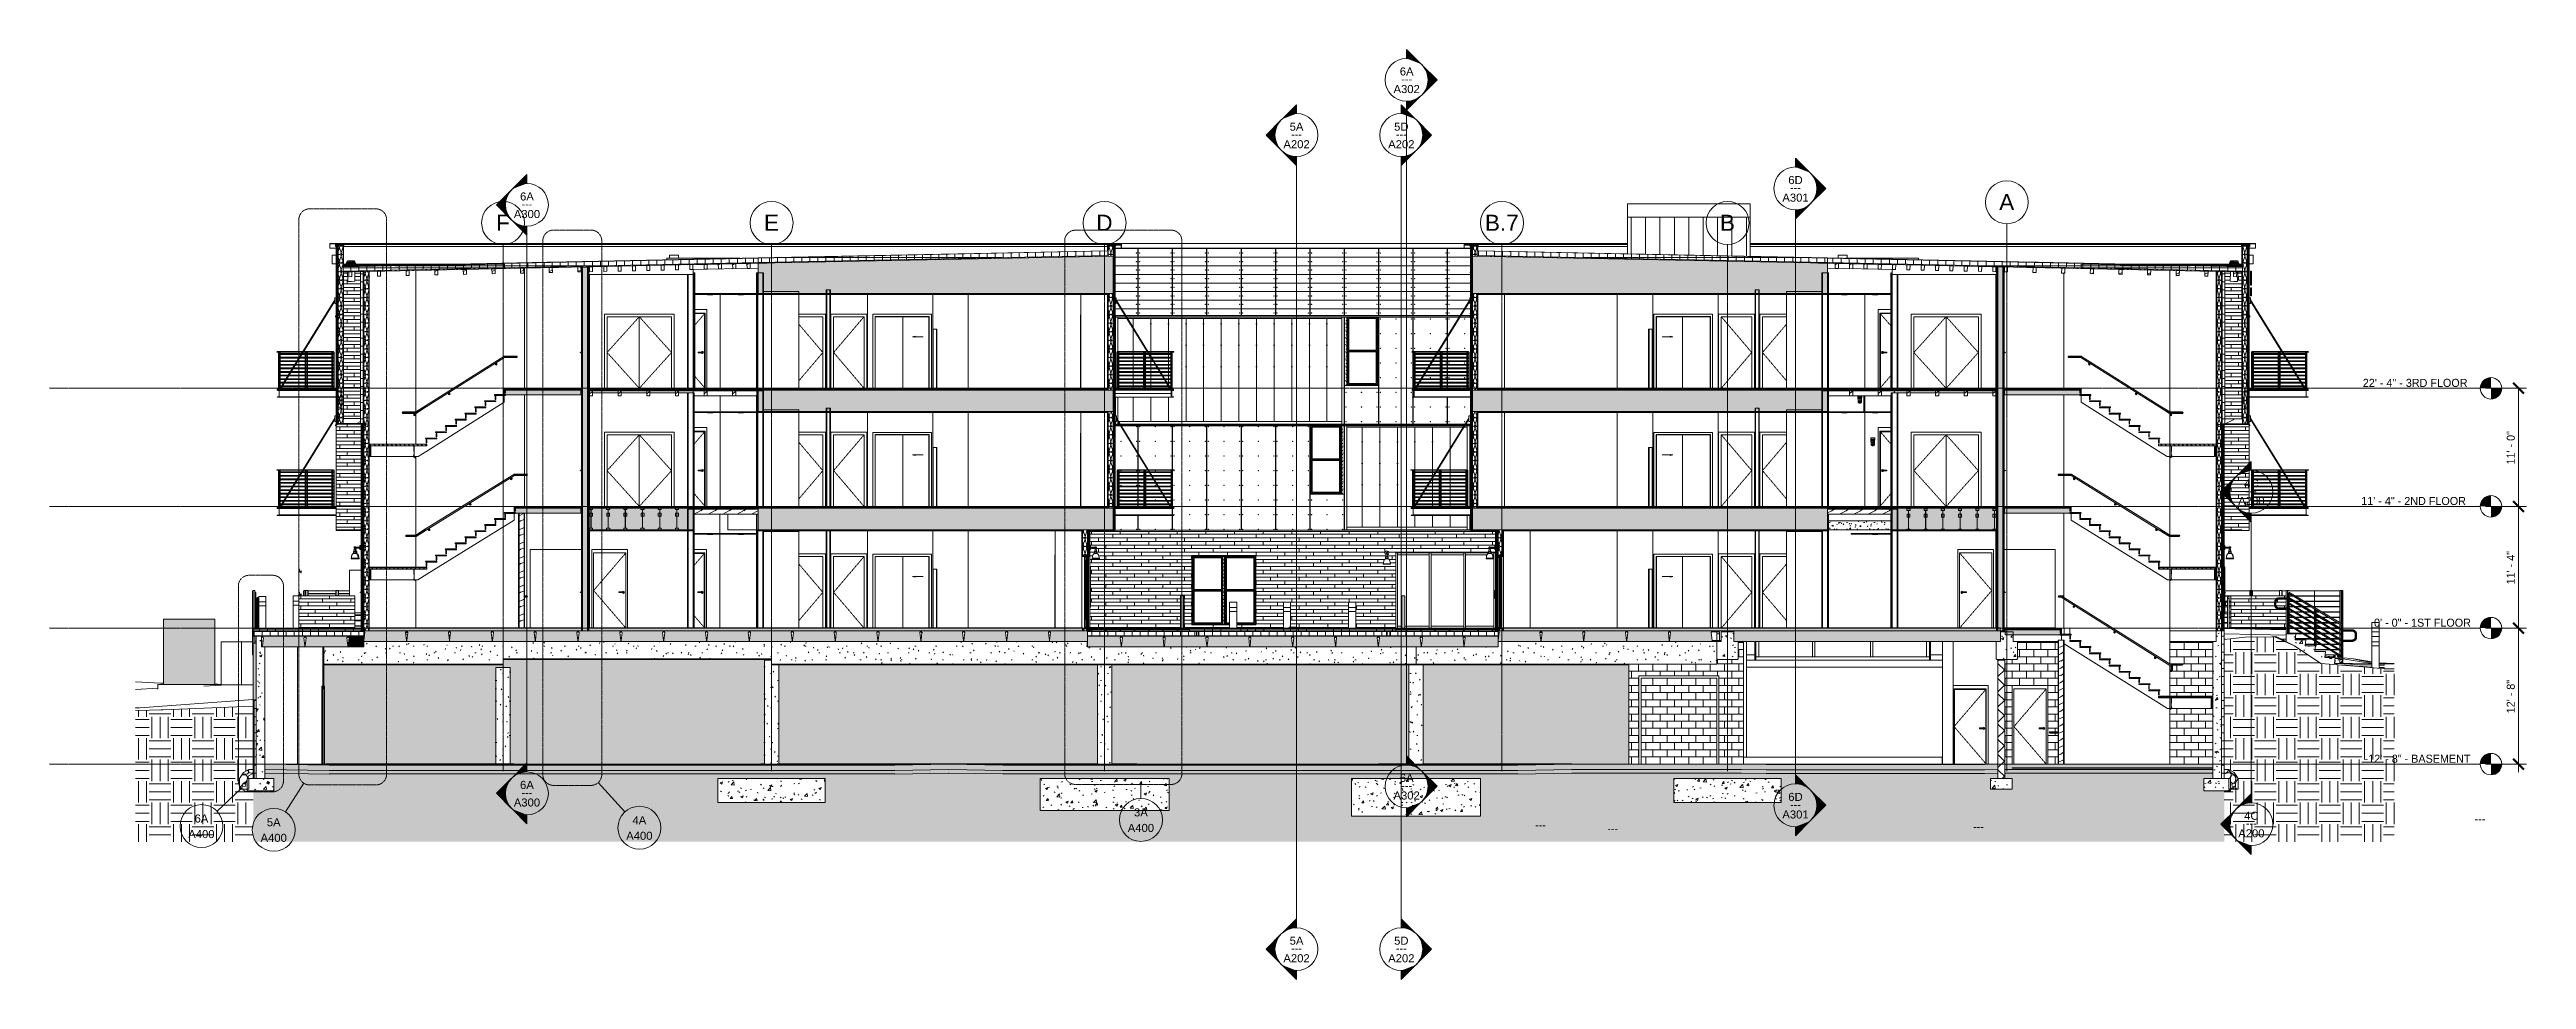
# Model space of a CAD drawing. Header units: inches. Extents: x 9661 to 16490, y -393 to 647.
# Drawn here: x 9661 to 12428, y -393 to 647 of the extents above; entities that cross this region are included whole.
import ezdxf

# ---------------------------------------------------------------- set-up
doc = ezdxf.new("R2010")
doc.units = ezdxf.units.IN
doc.header["$MEASUREMENT"] = 0
for name, pattern in [('Dash 1_16_', [0.125, 0.0625, -0.0625]), ('Dash 1_16__2_', [0.125, 0.0625, -0.0625]), ('Dash Dot 3_16_', [0.3125, 0.1875, -0.0625, 0, -0.0625]), ('Grid Line 1_2_', [0.875, 0.5, -0.125, 0.125, -0.125]), ('Hidden 1_8_', [0.1875, 0.125, -0.0625])]:
    doc.linetypes.add(name, pattern=pattern)
for name, color, linetype, lineweight in [('0-1', 7, 'Continuous', 5), ('0-2', 9, 'Continuous', 9), ('0-3', 55, 'Continuous', 9), ('A-ANNO-DIMS', 211, 'Continuous', 9), ('A-ANNO-DIMS-96', 211, 'Continuous', 9), ('A-ANNO-SYMB', 150, 'Continuous', 9), ('A-ANNO-SYMB-1', 150, 'Dash Dot 3_16_', 9), ('A-CLNG', 13, 'Continuous', 13), ('A-CLNG-1', 55, 'Continuous', 9), ('A-CLNG-2', 251, 'Continuous', 5), ('A-CLNG-3', 13, 'Continuous', 9), ('A-CLNG-PATT-1', 45, 'Continuous', 9), ('A-DETL-GENF-1', 9, 'Continuous', 9), ('A-DOOR-1', 253, 'Continuous', 9), ('A-DOOR-2', 253, 'Dash 1_16_', 9), ('A-DOOR-3', 7, 'Dash 1_16_', 9), ('A-DOOR-4', 7, 'Continuous', 9), ('A-DOOR-5', 55, 'Continuous', 9), ('A-DOOR-6', 7, 'Dash 1_16__2_', 9), ('A-DOOR-FRAM', 31, 'Continuous', 9), ('A-DOOR-FRAM-1', 253, 'Continuous', 9), ('A-DOOR-FRAM-2', 7, 'Continuous', 9), ('A-DOOR-FRAM-3', 50, 'Continuous', 20), ('A-DOOR-FRAM-4', 59, 'Continuous', 9), ('A-DOOR-FRAM-5', 55, 'Continuous', 9), ('A-DOOR-GLAZ', 31, 'Continuous', 9), ('A-DOOR-GLAZ-1', 9, 'Continuous', 9), ('A-FLOR-1', 31, 'Continuous', 13), ('A-FLOR-2', 8, 'Continuous', 5), ('A-FLOR-3', 7, 'Continuous', 9), ('A-FLOR-4', 55, 'Continuous', 9), ('A-FLOR-5', 251, 'Continuous', 5), ('A-FLOR-6', 252, 'Continuous', 13), ('A-FLOR-7', 254, 'Continuous', 5), ('A-FLOR-8', 13, 'Continuous', 13), ('A-FLOR-9', 192, 'Continuous', 9), ('A-FLOR-HRAL', 11, 'Continuous', 9), ('A-FLOR-HRAL-1', 7, 'Continuous', 9), ('A-FLOR-HRAL-2', 55, 'Continuous', 9), ('A-FLOR-HRAL-3', 41, 'Continuous', 9), ('A-FLOR-HRAL-4', 9, 'Continuous', 9), ('A-FLOR-LEVL', 51, 'Continuous', 9), ('A-FLOR-LEVL-1', 51, 'Grid Line 1_2_', 9), ('A-FLOR-MCUT-1', 7, 'Continuous', 9), ('A-FLOR-MCUT-2', 51, 'Continuous', 9), ('A-FLOR-PATT-1', 45, 'Continuous', 9), ('A-GENM-1', 55, 'Continuous', 9), ('A-GENM-2', 7, 'Continuous', 9), ('A-GLAZ-1', 55, 'Continuous', 9), ('A-GLAZ-CURT', 52, 'Continuous', 9), ('A-GLAZ-CURT-1', 55, 'Continuous', 9), ('A-GLAZ-CURT-2', 35, 'Continuous', 9), ('A-GLAZ-CWMG-1', 55, 'Continuous', 9), ('A-ROOF-1', 252, 'Continuous', 13), ('A-ROOF-2', 251, 'Continuous', 5), ('A-ROOF-3', 132, 'Continuous', 9), ('A-ROOF-4', 55, 'Continuous', 9), ('A-ROOF-PATT-1', 45, 'Continuous', 9), ('A-WALL-1', 9, 'Continuous', 9), ('A-WALL-10', 10, 'Continuous', 9), ('A-WALL-11', 113, 'Continuous', 9), ('A-WALL-2', 253, 'Continuous', 9), ('A-WALL-3', 53, 'Continuous', 13), ('A-WALL-4', 250, 'Continuous', 13), ('A-WALL-5', 55, 'Continuous', 9), ('A-WALL-6', 7, 'Continuous', 9), ('A-WALL-7', 251, 'Continuous', 5), ('A-WALL-8', 13, 'Continuous', 13), ('A-WALL-9', 23, 'Continuous', 5), ('A-WALL-PATT-1', 55, 'Continuous', 9), ('A-WALL-PATT-2', 45, 'Continuous', 9), ('C-TOPO', 7, 'Continuous', 9), ('C-TOPO-1', 45, 'Continuous', 9), ('C-TOPO-2', 55, 'Continuous', 9), ('E-ELEC-EQPM-1', 55, 'Continuous', 9), ('E-LITE-EQPM', 33, 'Continuous', 9), ('E-LITE-EQPM-1', 55, 'Continuous', 9), ('G-ANNO-SYMB', 111, 'Continuous', 9), ('I-WALL-1', 9, 'Continuous', 9), ('I-WALL-2', 55, 'Continuous', 9), ('I-WALL-3', 7, 'Continuous', 9), ('M-EQPM-1', 55, 'Continuous', 9), ('P-SANR-FIXT-1', 55, 'Continuous', 9), ('Q-SPCQ-1', 55, 'Continuous', 9), ('S-BEAM-1', 45, 'Continuous', 9), ('S-BEAM-2', 7, 'Continuous', 9), ('S-BEAM-3', 55, 'Continuous', 9), ('S-BEAM-4', 10, 'Continuous', 9), ('S-BEAM-5', 55, 'Hidden 1_8_', 9), ('S-COLS-1', 55, 'Continuous', 9), ('S-FNDN-1', 55, 'Continuous', 9), ('S-FNDN-2', 7, 'Continuous', 9), ('S-FNDN-3', 45, 'Continuous', 9), ('S-FNDN-4', 252, 'Continuous', 13), ('S-FNDN-5', 32, 'Continuous', 9), ('S-GRID-1', 1, 'Grid Line 1_2_', 9), ('S-GRID-IDEN', 1, 'Continuous', 9), ('S-STRS-1', 21, 'Continuous', 5), ('S-STRS-2', 55, 'Continuous', 9), ('S-STRS-3', 7, 'Continuous', 9), ('S-STRS-4', 45, 'Continuous', 9)]:
    doc.layers.add(name, color=color, linetype=linetype, lineweight=lineweight)
doc.styles.add('Arial', font='arial.ttf', dxfattribs={"height": 9})
doc.styles.add('Arial_1', font='arial.ttf', dxfattribs={"height": 18})
doc.styles.add('Century Gothic', font='ufonts.com_century-gothic.ttf', dxfattribs={"height": 9})
doc.dimstyles.new('OD__1_8__Tol__', dxfattribs={"dimscale": 12, "dimtxt": 9.397514, "dimasz": 1, "dimexe": 0.75, "dimexo": 0.5, "dimgap": 0.125, "dimtad": 1, "dimdec": 3, "dimrnd": 0.125, "dimzin": 3, "dimdsep": 46, "dimlunit": 4, "dimtxsty": 'Century Gothic', "dimblk1": 'OBLIQUE', "dimblk2": 'OBLIQUE', "dimsah": 1, "dimcen": 0.09, "dimdle": 0.75, "dimazin": 0, "dimtfac": 1, "dimtdec": 4, "dimtix": 1, "dimtmove": 0, "dimatfit": 3, "dimfxl": 1, "dimtvp": 1, "dimtfill": 1, "dimfrac": 2, "dimtolj": 1, "dimtzin": 0, "dimarcsym": 2})
pattern_1 = [(0, (10995.947, 72), (24, 24), [24, -24]), (0, (10995.947, 81), (24, 24), [24, -24]), (0, (10995.947, 90), (24, 24), [24, -24]), (90, (10998.947, 93), (-24, 24), [24, -24]), (90, (11007.947, 93), (-24, 24), [24, -24]), (90, (11016.947, 93), (-24, 24), [24, -24])]
pattern_2 = [(0, (10995.947, 72), (15.36, 3.84), [1.267, -10.253, 1.267, -10.253, -61.44]), (0, (10995.947, 72), (15.36, 3.84), [-23.04, 1.267, -21.773, 1.267, -10.253, -26.88]), (0, (10995.947, 72), (15.36, 3.84), [-57.6, 1.267, -6.413, 1.267, -17.933]), (120, (11001.707, 73.92), (-11.005538, 11.38215), [1.267, -10.253, 1.267, -10.253, -61.44]), (120, (11001.707, 73.92), (-11.005538, 11.38215), [-23.04, 1.267, -21.773, 1.267, -10.253, -26.88]), (120, (11001.707, 73.92), (-11.005538, 11.38215), [-57.6, 1.267, -6.413, 1.267, -17.933]), (240, (11003.627, 81.6), (-4.354462, -15.22215), [1.267, -10.253, 1.267, -10.253, -61.44]), (240, (11003.627, 81.6), (-4.354462, -15.22215), [-23.04, 1.267, -21.773, 1.267, -10.253, -26.88]), (240, (11003.627, 81.6), (-4.354462, -15.22215), [-57.6, 1.267, -6.413, 1.267, -17.933])]
pattern_3 = [(0, (10995.947, 72), (0, 4.798), []), (315, (10995.947, 72), (4.798427, 0), [6.786, -6.786]), (45, (10995.947, 72), (4.798427, 0), [6.786, -6.786])]
pattern_4 = [(0, (10995.947, 72), (30.72, 7.68), [1.267, -21.773, 1.267, -21.773, -122.88]), (0, (10995.947, 72), (30.72, 7.68), [-46.08, 1.267, -44.813, 1.267, -21.773, -53.76]), (0, (10995.947, 72), (30.72, 7.68), [-115.2, 1.267, -14.093, 1.267, -37.133]), (120, (11007.467, 75.84), (-22.011075, 22.7643), [1.267, -21.773, 1.267, -21.773, -122.88]), (120, (11007.467, 75.84), (-22.011075, 22.7643), [-46.08, 1.267, -44.813, 1.267, -21.773, -53.76]), (120, (11007.467, 75.84), (-22.011075, 22.7643), [-115.2, 1.267, -14.093, 1.267, -37.133]), (240, (11011.307, 91.2), (-8.708925, -30.4443), [1.267, -21.773, 1.267, -21.773, -122.88]), (240, (11011.307, 91.2), (-8.708925, -30.4443), [-46.08, 1.267, -44.813, 1.267, -21.773, -53.76]), (240, (11011.307, 91.2), (-8.708925, -30.4443), [-115.2, 1.267, -14.093, 1.267, -37.133])]
pattern_5 = [(161.57, (10996.427, 72.48), (-3.8399538, -1.54e-05), [0, -27.322, 3.034, 0]), (18.43, (10995.467, 72.48), (-3.8399538, 1.54e-05), [0, -27.322, 3.034, 0]), (108.43, (10996.427, 72.48), (1.919622, -9.6005246), [9.106, -21.25]), (71.57, (10995.467, 72.48), (1.919622, 9.6005246), [9.106, -21.25])]
pattern_6 = [(45, (10995.947, 72), (-9.50352, 9.50352), []), (45, (10995.947, 86.4), (-9.50352, 9.50352), [])]
pattern_7 = [(216.87, (11002.345, 87.994), (47.980943, 31.987086), [7.997, -71.971]), (206.565, (11011.941, 83.196), (-15.993714, -15.994133), [17.881, -17.881]), (198.435, (11011.941, 75.199), (-31.98674, -15.99388), [10.115, -40.461])]
pattern_8 = [(50, (10995.947, 72), (27.5427, -2.40992), [2.88, -31.68]), (355, (10995.947, 72), (-5.32784, 28.88427), [2.304, -25.344]), (100.451, (10998.243, 71.8), (22.2153, 26.47393), [2.448, -26.924]), (46.184, (10995.947, 79.68), (40.9819, -6.3564), [4.32, -47.52]), (96.636, (10999.363, 79.15), (35.8907, 37.4062), [3.671, -40.386]), (351.184, (10995.947, 79.68), (35.891, 37.4062), [3.456, -38.016]), (21, (10999.787, 77.76), (22.92104, -15.46073), [2.88, -31.68]), (326, (10999.787, 77.76), (9.34353, 27.84574), [2.304, -25.344]), (71.451, (11001.697, 76.472), (32.26477, 12.3844), [2.448, -26.924]), (37.5, (10995.947, 72), (0.466855, 12.78271), [1.267, -23.77, 1.267, -24.461, -25.44]), (37.5, (10995.947, 72), (0.466855, 12.78271), [-50.765, 1.267, -24.173]), (7.5, (10995.947, 72), (10.10159, 15.14509), [1.267, -13.402, 1.267, -23.194, -9.696]), (7.5, (10995.947, 72), (10.10159, 15.14509), [-39.13, 1.267, -8.429]), (327.5, (10987.384, 72), (20.49916, -0.86578), [1.267, -8.333, 1.267, -28.685, -39.744]), (327.5, (10987.384, 72), (20.49916, -0.86578), [-39.552, 1.267, -38.477]), (317.5, (10983.544, 72), (22.39478, 3.8443), [1.267, -11.213, 1.267, -18.624, -28.224]), (317.5, (10983.544, 72), (22.39478, 3.8443), [-32.371, 1.267, -26.957])]
pattern_9 = [(0, (10995.947, 144.145), (30.72, 5.431), [1.267, -21.773, 1.267, -21.773, -122.88]), (0, (10995.947, 144.145), (30.72, 5.431), [-46.08, 1.267, -44.813, 1.267, -21.773, -53.76]), (0, (10995.947, 144.145), (30.72, 5.431), [-115.2, 1.267, -14.093, 1.267, -37.133]), (129.232, (11007.467, 146.86), (-22.01134, 16.097085), [1.002, -17.213, 1.002, -17.213, -97.145]), (129.232, (11007.467, 146.86), (-22.01134, 16.097085), [-36.429, 1.002, -35.428, 1.002, -17.213, -42.501]), (129.232, (11007.467, 146.86), (-22.01134, 16.097085), [-91.074, 1.002, -11.141, 1.002, -29.356]), (230.768, (11011.307, 157.721), (-8.70924, -21.52714), [1.002, -17.213, 1.002, -114.358]), (230.768, (11011.307, 157.721), (-8.70924, -21.52714), [-19.217, -17.213, 1.002, -35.428, -60.716]), (230.768, (11011.307, 157.721), (-8.70924, -21.52714), [-72.859, 1.002, -17.213, 1.002, -41.499]), (230.768, (11011.307, 157.721), (-8.70924, -21.52714), [-92.075, -11.141, 1.002, -29.356])]
pattern_10 = [(0, (10995.947, 145.145), (30.72, 5.431), [1.267, -21.773, 1.267, -21.773, -122.88]), (0, (10995.947, 145.145), (30.72, 5.431), [-46.08, 1.267, -44.813, 1.267, -21.773, -53.76]), (0, (10995.947, 145.145), (30.72, 5.431), [-115.2, 1.267, -14.093, 1.267, -37.133]), (129.232, (11007.467, 147.86), (-19.350573, 12.83838), [1.002, -17.213, 1.002, -114.358]), (129.232, (11007.467, 147.86), (-19.350573, 12.83838), [-19.217, -17.213, 1.002, -35.428, -60.716]), (129.232, (11007.467, 147.86), (-19.350573, 12.83838), [-72.859, 1.002, -17.213, 1.002, -41.499]), (129.232, (11007.467, 147.86), (-19.350573, 12.83838), [-92.075, -11.141, 1.002, -29.356]), (230.768, (11011.307, 158.721), (-11.370004, -24.78585), [1.002, -17.213, 1.002, -114.358]), (230.768, (11011.307, 158.721), (-11.370004, -24.78585), [-19.217, -17.213, 1.002, -35.428, -60.716]), (230.768, (11011.307, 158.721), (-11.370004, -24.78585), [-72.859, 1.002, -17.213, 1.002, -41.499]), (230.768, (11011.307, 158.721), (-11.370004, -24.78585), [-92.075, -11.141, 1.002, -29.356])]
pattern_11 = [(135, (10995.947, 72), (-4.24264, -4.24264), [])]
pattern_12 = [(216.87, (11005.547, 96), (71.999914, 48.000129), [12, -108]), (206.565, (11019.947, 88.8), (-23.99974, -23.9997), [26.833, -26.833]), (198.435, (11019.947, 76.8), (-47.999875, -23.999517), [15.179, -60.716])]
pattern_13 = [(0, (10995.947, 72), (0, 9), []), (90, (10995.947, 72), (-9, 6e-16), [])]
pattern_14 = [(0, (12113.902, 136.8), (0, 4), []), (90, (12113.902, 136.8), (-8, 8), [4, -28]), (90, (12129.902, 140.8), (-8, 8), [4, -28])]
pattern_15 = [(90, (10995.947, 72), (-6, 4e-16), [])]
pattern_16 = [(0, (9984.877, 136.8), (0, 4), []), (90, (9984.877, 136.8), (-8, 8), [4, -28]), (90, (10000.877, 140.8), (-8, 8), [4, -28])]
pattern_17 = [(212.005, (10992.723, 80.062), (-161.240282, -107.491823), [5.07, -501.974]), (213.69, (10995.947, 82.212), (-53.74635, -53.74678), [3.876, -189.91]), (198.435, (10997.56, 82.749), (-107.49304, -53.74648), [1.7, -168.262]), (180, (10999.71, 82.75), (-7e-15, -53.747), [2.15, -51.597]), (161.565, (11001.322, 82.212), (-53.74607, 5e-05), [1.7, -168.262]), (333.435, (11001.86, 120.91), (53.74613, 5e-05), [2.404, -117.777]), (296.565, (11001.322, 121.984), (53.74653, -53.74707), [1.202, -118.979]), (270, (11001.32, 124.67), (53.747, 3e-15), [2.687, -51.059]), (186.34, (11001.859, 89.736), (-429.972726, -53.744812), [4.867, -481.829]), (296.565, (11013.684, 123.06), (53.74653, -53.74707), [1.202, -118.979]), (303.69, (11012.609, 124.672), (53.74678, -53.74635), [1.938, -191.848]), (229.399, (11021.208, 101.023), (-268.731142, -322.481306), [4.955, -490.564]), (243.435, (11022.82, 104.248), (5e-05, -53.74613), [3.605, -116.576]), (213.69, (11041.632, 98.336), (-53.74635, -53.74678), [1.938, -191.848]), (33.69, (11025.508, 83.287), (53.74635, 53.74678), [1.938, -191.848]), (0, (11024.433, 83.287), (0, 53.747), [1.075, -52.672]), (333.435, (11023.358, 83.824), (53.74613, 5e-05), [1.202, -118.979]), (284.036, (11022.821, 85.974), (53.74545, -161.2401), [2.216, -219.387]), (270, (11022.82, 87.05), (53.747, 3e-15), [1.075, -52.672]), (243.435, (11022.82, 88.124), (5e-05, -53.74613), [1.202, -118.979]), (135, (11022.82, 88.66), (-53.7472, 4e-15), [0.76, -75.249]), (90, (11022.82, 88.124), (-53.747, 3e-15), [0.537, -53.209]), (18.435, (11042.169, 112.847), (107.49304, 53.74648), [3.399, -166.562]), (6.34, (11045.394, 113.922), (429.972726, 53.744812), [4.867, -481.829]), (180, (11043.244, 101.023), (-7e-15, -53.747), [3.225, -50.522]), (197.354, (11051.844, 103.71), (-161.239491, -53.746161), [9.01, -891.947]), (198.435, (11053.456, 104.248), (-107.49304, -53.74648), [1.7, -168.262]), (213.69, (11055.069, 105.323), (-53.74635, -53.74678), [1.938, -191.848]), (251.565, (11055.606, 106.935), (-5e-05, -53.74607), [1.7, -168.262]), (243.435, (11056.143, 108.01), (5e-05, -53.74613), [1.202, -118.979]), (270, (11056.143, 109.085), (53.747, 3e-15), [1.075, -52.672]), (293.199, (11054.531, 112.847), (53.74725, -107.493233), [4.093, -405.228]), (315, (11052.92, 114.46), (53.7472, 0), [2.28, -73.729]), (0, (11050.23, 114.46), (0, 53.747), [2.687, -51.059]), (341.565, (11038.407, 101.561), (53.74607, -5e-05), [1.7, -168.262]), (303.69, (11037.332, 103.173), (53.74678, -53.74635), [1.938, -191.848]), (279.462, (11036.795, 106.398), (53.74512, -268.732805), [3.269, -323.658]), (270, (11036.795, 109.623), (53.747, 3e-15), [3.225, -50.522]), (239.036, (11038.407, 112.31), (-53.74743, -107.492684), [3.134, -310.26]), (188.13, (11042.169, 112.847), (-322.479255, -53.746045), [3.8, -376.245]), (116.565, (11002.397, 111.235), (-53.74653, 53.74707), [1.202, -118.979]), (135, (11003.472, 110.16), (-53.7472, 4e-15), [1.52, -74.489]), (168.69, (11006.159, 109.623), (-53.7468, -0.00033), [2.741, -271.314]), (191.31, (11008.847, 110.16), (-214.98617, -53.74725), [2.741, -271.314]), (194.036, (11010.996, 110.698), (-161.2401, -53.74545), [2.216, -219.387]), (236.31, (11012.071, 112.31), (-53.74616, -107.49347), [1.938, -191.848]), (236.31, (11013.146, 113.922), (-53.74616, -107.49347), [1.938, -191.848]), (270, (11013.146, 115.535), (53.747, 3e-15), [1.612, -52.134]), (291.801, (11012.071, 118.222), (53.745405, -107.493845), [2.894, -286.54]), (116.565, (11012.61, 106.935), (-53.74653, 53.74707), [2.404, -117.777]), (168.69, (11015.296, 106.398), (-53.7468, -0.00033), [2.741, -271.314]), (194.036, (11017.446, 106.935), (-161.2401, -53.74545), [2.216, -219.387]), (225, (11019.058, 108.548), (4e-15, -53.7472), [2.28, -73.729]), (251.565, (11019.596, 110.16), (-5e-05, -53.74607), [1.7, -168.262]), (296.565, (11018.52, 112.31), (53.74653, -53.74707), [2.404, -117.777]), (315, (11017.446, 113.385), (53.7472, 0), [1.52, -74.489]), (326.31, (11015.834, 114.46), (107.49347, -53.74616), [1.938, -191.848]), (0, (11014.76, 114.46), (0, 53.747), [1.075, -52.672]), (33.69, (11013.146, 113.385), (53.74635, 53.74678), [1.938, -191.848]), (71.565, (11012.609, 111.772), (5e-05, 53.74607), [1.7, -168.262]), (63.435, (11012.07, 110.698), (-5e-05, 53.74613), [1.202, -118.979]), (71.565, (11011.534, 109.085), (5e-05, 53.74607), [1.7, -168.262]), (104.036, (11011.534, 106.935), (-53.74545, 161.2401), [2.216, -219.387]), (45, (11010.46, 105.86), (0, 53.7472), [1.52, -74.489]), (18.435, (11008.847, 105.323), (107.49304, 53.74648), [1.7, -168.262]), (0, (11006.16, 105.323), (0, 53.747), [2.687, -51.059]), (14.036, (11004.009, 104.785), (161.2401, 53.74545), [2.216, -219.387]), (341.565, (11002.397, 105.323), (53.74607, -5e-05), [1.7, -168.262]), (270, (11002.397, 106.935), (53.747, 3e-15), [1.612, -52.134]), (225, (11004.01, 108.548), (4e-15, -53.7472), [2.28, -73.729]), (198.435, (11007.234, 109.623), (-107.49304, -53.74648), [3.399, -166.562]), (180, (11009.92, 109.623), (-7e-15, -53.747), [2.687, -51.059]), (153.435, (11010.996, 109.085), (-53.74613, -5e-05), [1.202, -118.979]), (206.565, (11031.42, 100.486), (-53.74707, -53.74653), [1.202, -118.979]), (146.31, (11033.032, 99.411), (-107.49347, 53.74616), [1.938, -191.848]), (119.745, (11035.182, 95.648), (-161.240006, 268.73295), [4.333, -428.985]), (95.711, (11035.72, 90.274), (-53.74997, 483.718242), [5.401, -534.745]), (90, (11035.72, 89.736), (-53.747, 3e-15), [0.537, -53.209]), (63.435, (11035.182, 88.66), (-5e-05, 53.74613), [1.202, -118.979]), (26.565, (11034.107, 88.124), (53.74707, 53.74653), [1.202, -118.979]), (0, (11032.495, 88.124), (0, 53.747), [1.612, -52.134]), (0, (11031.96, 88.124), (0, 53.747), [0.537, -53.209]), (0, (11030.883, 88.124), (0, 53.747), [1.075, -52.672]), (326.31, (11029.27, 89.199), (107.49347, -53.74616), [1.938, -191.848]), (333.435, (11028.195, 89.736), (53.74613, 5e-05), [1.202, -118.979]), (284.036, (11027.658, 91.886), (53.74545, -161.2401), [2.216, -219.387]), (270, (11027.66, 92.96), (53.747, 3e-15), [1.075, -52.672]), (270, (11027.66, 94.574), (53.747, 3e-15), [1.612, -52.134]), (258.69, (11028.195, 97.261), (0.00033, -53.7468), [2.741, -271.314]), (231.34, (11030.345, 99.948), (-161.240446, -214.986075), [3.441, -340.704]), (270, (11041.63, 98.873), (53.747, 3e-15), [0.537, -53.209]), (270, (11041.63, 99.41), (53.747, 3e-15), [0.537, -53.209]), (326.31, (11040.02, 100.486), (107.49347, -53.74616), [1.938, -191.848]), (333.435, (11036.795, 102.098), (53.74613, 5e-05), [3.605, -116.576]), (0, (11034.107, 102.1), (0, 53.747), [2.687, -51.059]), (63.435, (11033.57, 101.023), (-5e-05, 53.74613), [1.202, -118.979]), (90, (11033.57, 98.873), (-53.747, 3e-15), [2.15, -51.597]), (135, (11035.182, 97.26), (-53.7472, 4e-15), [2.28, -73.729]), (161.565, (11036.795, 96.723), (-53.74607, 5e-05), [1.7, -168.262]), (180, (11038.407, 96.723), (-7e-15, -53.747), [1.612, -52.134]), (198.435, (11040.02, 97.261), (-107.49304, -53.74648), [1.7, -168.262]), (351.87, (11019.058, 126.284), (53.746196, 0.000237), [7.601, -372.445]), (14.036, (11016.909, 125.747), (161.2401, 53.74545), [2.216, -219.387]), (53.13, (11015.296, 123.597), (107.49389, 161.23961), [2.687, -266.045]), (95.194, (11015.834, 117.685), (-53.742522, 537.465678), [5.937, -587.714]), (101.31, (11016.371, 114.997), (-53.74725, 214.98617), [2.741, -271.314]), (143.13, (11018.521, 113.385), (-161.23961, 107.49389), [2.687, -266.045]), (161.565, (11020.133, 112.847), (-53.74607, 5e-05), [1.7, -168.262]), (198.435, (11021.746, 113.385), (-107.49304, -53.74648), [1.7, -168.262]), (225, (11024.433, 116.072), (4e-15, -53.7472), [3.8, -72.209]), (228.814, (11028.195, 120.372), (-322.479887, -376.225462), [5.713, -565.62]), (251.565, (11028.733, 121.984), (-5e-05, -53.74607), [1.7, -168.262]), (270, (11028.733, 122.52), (53.747, 3e-15), [0.537, -53.209]), (288.435, (11028.195, 124.134), (53.74648, -107.49304), [1.7, -168.262]), (326.31, (11026.583, 125.209), (107.49347, -53.74616), [1.938, -191.848]), (90, (11001.86, 112.31), (-53.747, 3e-15), [3.762, -49.984]), (338.199, (11009.384, 119.297), (161.23965, -53.74576), [2.894, -286.54]), (0, (11006.16, 119.297), (0, 53.747), [3.225, -50.522]), (30.964, (11003.472, 117.685), (161.23977, 107.4936), [3.134, -310.26]), (45, (11001.86, 116.072), (0, 53.7472), [2.28, -73.729]), (90, (10993.26, 95.11), (-53.747, 3e-15), [3.762, -49.984]), (116.565, (10994.872, 91.886), (-53.74653, 53.74707), [3.605, -116.576]), (153.435, (10998.097, 90.274), (-53.74613, -5e-05), [3.605, -116.576]), (180, (11000.785, 90.274), (-7e-15, -53.747), [2.687, -51.059]), (218.66, (11003.472, 92.424), (-53.746083, -53.746755), [3.441, -340.704]), (231.34, (11005.622, 95.111), (-161.240446, -214.986075), [3.441, -340.704]), (213.69, (11008.847, 97.261), (-53.74635, -53.74678), [3.876, -189.91]), (239.036, (11010.459, 99.948), (-53.74743, -107.492684), [3.134, -310.26]), (270, (11010.46, 101.023), (53.747, 3e-15), [1.075, -52.672]), (270, (11010.46, 102.636), (53.747, 3e-15), [1.612, -52.134]), (315, (11008.847, 104.248), (53.7472, 0), [2.28, -73.729]), (350.538, (11005.622, 104.785), (53.7463, 0.000467), [3.269, -323.658]), (14.036, (11001.322, 103.71), (161.2401, 53.74545), [4.432, -217.171]), (18.435, (10996.485, 102.098), (107.49304, 53.74648), [5.099, -164.863]), (45, (10994.872, 100.486), (0, 53.7472), [2.28, -73.729]), (45, (10993.26, 98.873), (0, 53.7472), [2.28, -73.729]), (108.435, (11005.084, 87.049), (-53.74648, 107.49304), [3.399, -166.562]), (126.87, (11006.697, 84.899), (-53.7463, 53.7465), [2.687, -266.045]), (146.31, (11008.309, 83.824), (-107.49347, 53.74616), [1.938, -191.848]), (161.565, (11009.921, 83.287), (-53.74607, 5e-05), [1.7, -168.262]), (135, (11011.534, 81.674), (-53.7472, 4e-15), [2.28, -73.729]), (161.565, (11013.146, 81.137), (-53.74607, 5e-05), [1.7, -168.262]), (180, (11014.76, 81.137), (-7e-15, -53.747), [1.612, -52.134]), (206.565, (11015.834, 81.674), (-53.74707, -53.74653), [1.202, -118.979]), (206.565, (11017.983, 82.75), (-53.74707, -53.74653), [2.404, -117.777]), (189.462, (11021.208, 83.287), (-268.732805, -53.74512), [3.269, -323.658]), (243.435, (11022.283, 85.437), (5e-05, -53.74613), [2.404, -117.777]), (270, (11022.283, 85.974), (53.747, 3e-15), [0.537, -53.209]), (270, (11022.283, 87.05), (53.747, 3e-15), [1.075, -52.672]), (326.31, (11020.671, 90.274), (107.49347, -53.74616), [1.938, -191.848]), (327.995, (11016.371, 92.961), (268.733967, -161.238084), [5.07, -501.974]), (329.036, (11013.684, 94.574), (107.492684, -53.74743), [3.134, -310.26]), (341.565, (11010.459, 95.648), (53.74607, -5e-05), [3.399, -166.562]), (0, (11008.31, 95.65), (0, 53.747), [2.15, -51.597]), (33.69, (11006.697, 94.574), (53.74635, 53.74678), [1.938, -191.848]), (53.13, (11005.084, 92.424), (107.49389, 161.23961), [2.687, -266.045]), (63.435, (11004.01, 90.274), (-5e-05, 53.74613), [2.404, -117.777]), (225, (11028.733, 85.974), (4e-15, -53.7472), [2.28, -73.729]), (236.31, (11029.808, 87.587), (-53.74616, -107.49347), [1.938, -191.848]), (270, (11029.81, 88.124), (53.747, 3e-15), [0.537, -53.209]), (315, (11028.733, 89.2), (53.7472, 0), [1.52, -74.489]), (333.435, (11026.583, 90.274), (53.74613, 5e-05), [2.404, -117.777]), (18.435, (11023.358, 89.199), (107.49304, 53.74648), [3.399, -166.562]), (75.964, (11022.821, 87.049), (0.00026, 53.74662), [2.216, -219.387]), (71.565, (10998.635, 76.837), (5e-05, 53.74607), [1.7, -168.262]), (135, (10999.71, 75.762), (-53.7472, 4e-15), [1.52, -74.489]), (146.31, (11001.322, 74.687), (-107.49347, 53.74616), [1.938, -191.848]), (153.435, (11003.472, 73.612), (-53.74613, -5e-05), [2.404, -117.777]), (180, (11004.01, 73.61), (-7e-15, -53.747), [0.537, -53.209]), (161.565, (11005.622, 73.075), (-53.74607, 5e-05), [1.7, -168.262]), (180, (11007.77, 73.075), (-7e-15, -53.747), [2.15, -51.597]), (198.435, (11009.384, 73.612), (-107.49304, -53.74648), [1.7, -168.262]), (210.964, (11012.071, 75.225), (-161.23977, -107.4936), [3.134, -310.26]), (206.565, (11013.146, 75.762), (-53.74707, -53.74653), [1.202, -118.979]), (251.565, (11013.684, 77.375), (-5e-05, -53.74607), [1.7, -168.262]), (303.69, (11012.609, 78.987), (53.74678, -53.74635), [1.938, -191.848]), (306.87, (11010.996, 81.137), (53.7463, -53.7465), [2.687, -266.045]), (323.13, (11008.847, 82.749), (161.23961, -107.49389), [2.687, -266.045]), (345.964, (11006.697, 83.287), (53.74662, -0.00026), [2.216, -219.387]), (18.435, (11005.084, 82.749), (107.49304, 53.74648), [1.7, -168.262]), (30.964, (11002.397, 81.137), (161.23977, 107.4936), [3.134, -310.26]), (39.806, (10999.172, 78.45), (53.745895, 53.74734), [4.198, -415.576]), (135, (11015.296, 73.612), (-53.7472, 4e-15), [0.76, -75.249]), (153.435, (11016.37, 73.075), (-53.74613, -5e-05), [1.202, -118.979]), (191.31, (11019.058, 73.612), (-214.98617, -53.74725), [2.741, -271.314]), (165.964, (11021.208, 73.075), (-53.74662, 0.00026), [2.216, -219.387]), (175.236, (11027.658, 72.537), (-53.74662, 0.000751), [6.472, -640.722]), (206.565, (11028.733, 73.075), (-53.74707, -53.74653), [1.202, -118.979]), (225, (11029.808, 74.15), (4e-15, -53.7472), [1.52, -74.489]), (270, (11029.81, 76.837), (53.747, 3e-15), [2.687, -51.059]), (270, (11029.81, 78.45), (53.747, 3e-15), [1.612, -52.134]), (308.66, (11027.658, 81.137), (53.746755, -53.746083), [3.441, -340.704]), (338.199, (11024.97, 82.212), (161.23965, -53.74576), [2.894, -286.54]), (348.69, (11022.283, 82.749), (53.7468, 0.00033), [2.741, -271.314]), (18.435, (11017.446, 81.137), (107.49304, 53.74648), [5.099, -164.863]), (36.87, (11015.296, 79.525), (53.7465, 53.7463), [2.687, -266.045]), (68.199, (11014.221, 76.837), (53.74576, 161.23965), [2.894, -286.54]), (101.31, (11014.759, 74.15), (-53.74725, 214.98617), [2.741, -271.314]), (348.69, (11009.921, 125.209), (53.7468, 0.00033), [2.741, -271.314]), (354.806, (11004.009, 125.747), (53.746727, 0.000402), [5.937, -587.714]), (0, (11002.397, 125.747), (0, 53.747), [1.612, -52.134]), (45, (11001.322, 124.672), (0, 53.7472), [1.52, -74.489]), (180, (11005.62, 119.834), (-7e-15, -53.747), [1.612, -52.134]), (188.13, (11009.384, 120.372), (-322.479255, -53.746045), [3.8, -376.245]), (172.875, (11013.684, 119.834), (-53.74698, 0.00048), [4.333, -428.985]), (225, (11014.22, 120.372), (4e-15, -53.7472), [0.76, -75.249]), (270, (11014.22, 121.984), (53.747, 3e-15), [1.612, -52.134]), (161.565, (11031.42, 123.597), (-53.74607, 5e-05), [1.7, -168.262]), (180, (11033.57, 123.597), (-7e-15, -53.747), [2.15, -51.597]), (198.435, (11035.182, 124.134), (-107.49304, -53.74648), [1.7, -168.262]), (170.538, (11038.407, 123.597), (-53.746303, -0.000467), [3.269, -323.658]), (213.69, (11040.02, 124.672), (-53.74635, -53.74678), [1.938, -191.848]), (270, (11040.02, 125.21), (53.747, 3e-15), [0.537, -53.209]), (296.565, (11039.482, 126.284), (53.74653, -53.74707), [1.202, -118.979]), (341.565, (11036.257, 127.359), (53.74607, -5e-05), [3.399, -166.562]), (341.565, (11033.032, 128.434), (53.74607, -5e-05), [3.399, -166.562]), (14.036, (11030.883, 127.896), (161.2401, 53.74545), [2.216, -219.387]), (45, (11029.27, 126.284), (0, 53.7472), [2.28, -73.729]), (104.036, (11029.808, 124.134), (-53.74545, 161.2401), [2.216, -219.387]), (0, (10987.885, 77.375), (0, 53.747), [0.537, -53.209]), (315, (10986.81, 78.45), (53.7472, 0), [1.52, -74.489]), (274.764, (10986.273, 84.899), (53.749818, -591.21148), [6.472, -640.722]), (255.964, (10986.81, 87.049), (-0.00026, -53.74662), [2.216, -219.387]), (225, (10987.885, 88.124), (4e-15, -53.7472), [1.52, -74.489]), (198.435, (10992.723, 89.736), (-107.49304, -53.74648), [5.099, -164.863]), (180, (10993.26, 89.736), (-7e-15, -53.747), [0.537, -53.209]), (171.87, (10997.022, 89.199), (-53.746196, -0.000237), [3.8, -376.245]), (146.31, (11003.472, 88.661), (-107.49347, 53.74616), [1.938, -191.848]), (108.435, (11004.547, 85.437), (-53.74648, 107.49304), [3.399, -166.562]), (90, (11004.547, 84.9), (-53.747, 3e-15), [0.537, -53.209]), (71.565, (11004.009, 83.287), (5e-05, 53.74607), [1.7, -168.262]), (26.565, (11002.934, 82.75), (53.74707, 53.74653), [1.202, -118.979]), (18.435, (11001.322, 82.212), (107.49304, 53.74648), [1.7, -168.262]), (126.87, (11030.345, 78.45), (-53.7463, 53.7465), [2.687, -266.045]), (123.69, (11031.42, 76.837), (-53.74678, 53.74635), [1.938, -191.848]), (149.036, (11034.107, 75.225), (-107.492684, 53.74743), [3.134, -310.26]), (168.69, (11036.795, 74.687), (-53.7468, -0.00033), [2.741, -271.314]), (213.69, (11038.407, 75.762), (-53.74635, -53.74678), [1.938, -191.848]), (251.565, (11038.945, 77.375), (-5e-05, -53.74607), [1.7, -168.262]), (270, (11038.945, 77.91), (53.747, 3e-15), [0.537, -53.209]), (279.462, (11038.407, 81.137), (53.74512, -268.732805), [3.269, -323.658]), (243.435, (11038.945, 82.212), (5e-05, -53.74613), [1.202, -118.979]), (270, (11038.945, 82.75), (53.747, 3e-15), [0.537, -53.209]), (296.565, (11037.332, 85.974), (53.74653, -53.74707), [3.605, -116.576]), (329.036, (11034.645, 87.587), (107.492684, -53.74743), [3.134, -310.26]), (8.13, (11030.883, 87.049), (322.479255, 53.746045), [3.8, -376.245]), (45, (11028.733, 84.9), (0, 53.7472), [3.04, -72.969]), (45, (11027.658, 83.824), (0, 53.7472), [1.52, -74.489]), (90, (11027.66, 82.21), (-53.747, 3e-15), [1.612, -52.134]), (123.69, (11028.733, 80.599), (-53.74678, 53.74635), [1.938, -191.848]), (101.31, (11036.795, 90.274), (-53.74725, 214.98617), [2.741, -271.314]), (108.435, (11037.332, 88.661), (-53.74648, 107.49304), [1.7, -168.262]), (135, (11037.87, 88.124), (-53.7472, 4e-15), [0.76, -75.249]), (180, (11039.48, 88.124), (-7e-15, -53.747), [1.612, -52.134]), (213.69, (11041.094, 89.199), (-53.74635, -53.74678), [1.938, -191.848]), (187.125, (11045.394, 89.736), (-376.225893, -53.746004), [4.333, -428.985]), (236.31, (11046.469, 91.349), (-53.74616, -107.49347), [1.938, -191.848]), (270, (11046.47, 91.886), (53.747, 3e-15), [0.537, -53.209]), (288.435, (11045.932, 93.499), (53.74648, -107.49304), [1.7, -168.262]), (285.945, (11044.857, 97.261), (53.74574, -161.239833), [3.913, -387.368]), (315, (11043.782, 98.336), (53.7472, 0), [1.52, -74.489]), (18.435, (11042.169, 97.798), (107.49304, 53.74648), [1.7, -168.262]), (29.745, (11038.407, 95.648), (268.73295, 161.240006), [4.333, -428.985]), (18.435, (11036.795, 95.111), (107.49304, 53.74648), [1.7, -168.262]), (75.964, (11036.257, 92.961), (0.00026, 53.74662), [2.216, -219.387]), (180, (11020.67, 106.935), (-7e-15, -53.747), [1.612, -52.134]), (180, (11021.746, 106.935), (-7e-15, -53.747), [1.075, -52.672]), (135, (11022.82, 105.86), (-53.7472, 4e-15), [1.52, -74.489]), (90, (11022.82, 104.25), (-53.747, 3e-15), [1.612, -52.134]), (26.565, (11014.76, 95.648), (53.74707, 53.74653), [3.605, -116.576]), (341.565, (11013.146, 96.186), (53.74607, -5e-05), [1.7, -168.262]), (300.964, (11011.534, 98.873), (107.4936, -161.23977), [3.134, -310.26]), (71.565, (11021.746, 100.486), (5e-05, 53.74607), [1.7, -168.262]), (90, (11021.746, 97.8), (-53.747, 3e-15), [2.687, -51.059]), (123.69, (11022.821, 96.186), (-53.74678, 53.74635), [1.938, -191.848]), (153.435, (11024.97, 95.11), (-53.74613, -5e-05), [2.404, -117.777]), (198.435, (11026.583, 95.648), (-107.49304, -53.74648), [1.7, -168.262]), (243.435, (11027.12, 96.723), (5e-05, -53.74613), [1.202, -118.979]), (255.964, (11027.658, 98.873), (-0.00026, -53.74662), [2.216, -219.387]), (251.565, (11028.195, 100.486), (-5e-05, -53.74607), [1.7, -168.262]), (291.801, (11027.12, 103.173), (53.745405, -107.493845), [2.894, -286.54]), (323.13, (11024.97, 104.785), (161.23961, -107.49389), [2.687, -266.045]), (18.435, (11023.358, 104.248), (107.49304, 53.74648), [1.7, -168.262]), (63.435, (11022.283, 102.098), (-5e-05, 53.74613), [2.404, -117.777]), (135, (11017.983, 92.424), (-53.7472, 4e-15), [2.28, -73.729]), (149.036, (11020.671, 90.811), (-107.492684, 53.74743), [3.134, -310.26]), (146.31, (11022.283, 89.736), (-107.49347, 53.74616), [1.938, -191.848]), (180, (11023.36, 89.736), (-7e-15, -53.747), [1.075, -52.672]), (210.964, (11026.045, 91.349), (-161.23977, -107.4936), [3.134, -310.26]), (243.435, (11026.583, 92.424), (5e-05, -53.74613), [1.202, -118.979]), (303.69, (11025.508, 94.036), (53.74678, -53.74635), [1.938, -191.848]), (321.34, (11022.821, 96.186), (214.986075, -161.240446), [3.441, -340.704]), (345.964, (11020.671, 96.723), (53.74662, -0.00026), [2.216, -219.387]), (11.31, (11017.983, 96.186), (214.98617, 53.74725), [2.741, -271.314]), (26.565, (11016.91, 95.648), (53.74707, 53.74653), [1.202, -118.979]), (71.565, (11016.371, 94.036), (5e-05, 53.74607), [1.7, -168.262]), (15.945, (11015.296, 105.86), (161.239833, 53.74574), [3.913, -387.368]), (29.745, (11011.534, 103.71), (268.73295, 161.240006), [4.333, -428.985]), (63.435, (11010.996, 102.636), (-5e-05, 53.74613), [1.202, -118.979]), (90, (11010.996, 101.023), (-53.747, 3e-15), [1.612, -52.134]), (104.036, (11011.534, 98.873), (-53.74545, 161.2401), [2.216, -219.387]), (120.964, (11013.146, 96.186), (-107.4936, 161.23977), [3.134, -310.26]), (153.435, (11043.244, 124.672), (-53.74613, -5e-05), [1.202, -118.979]), (180, (11044.32, 124.67), (-7e-15, -53.747), [1.075, -52.672]), (209.745, (11048.082, 126.821), (-268.73295, -161.240006), [4.333, -428.985]), (225, (11050.23, 128.97), (4e-15, -53.7472), [3.04, -72.969]), (239.036, (11051.844, 131.659), (-53.74743, -107.492684), [3.134, -310.26]), (239.036, (11053.456, 134.346), (-53.74743, -107.492684), [3.134, -310.26]), (270, (11053.456, 134.883), (53.747, 3e-15), [0.537, -53.209]), (333.435, (11052.38, 135.42), (53.74613, 5e-05), [1.202, -118.979]), (0, (11050.77, 135.42), (0, 53.747), [1.612, -52.134]), (45, (11049.156, 133.81), (0, 53.7472), [2.28, -73.729]), (26.565, (11042.707, 130.584), (53.74707, 53.74653), [7.211, -112.97]), (30.964, (11040.02, 128.971), (161.23977, 107.4936), [3.134, -310.26]), (90, (11040.02, 127.896), (-53.747, 3e-15), [1.075, -52.672]), (128.66, (11042.169, 125.209), (-53.746755, 53.746083), [3.441, -340.704]), (255.964, (11036.257, 107.473), (-0.00026, -53.74662), [2.216, -219.387]), (281.31, (11035.72, 110.16), (53.74725, -214.98617), [2.741, -271.314]), (309.806, (11033.032, 113.385), (53.74734, -53.745895), [4.198, -415.576]), (329.036, (11030.345, 114.997), (107.492684, -53.74743), [3.134, -310.26]), (345.964, (11028.195, 115.535), (53.74662, -0.00026), [2.216, -219.387]), (0, (11026.045, 115.535), (0, 53.747), [2.15, -51.597]), (26.565, (11023.896, 114.46), (53.74707, 53.74653), [2.404, -117.777]), (45, (11022.283, 112.847), (0, 53.7472), [2.28, -73.729]), (53.13, (11020.671, 110.698), (107.49389, 161.23961), [2.687, -266.045]), (90, (11020.67, 109.085), (-53.747, 3e-15), [1.612, -52.134]), (135, (11022.283, 107.473), (-53.7472, 4e-15), [2.28, -73.729]), (144.462, (11026.045, 104.785), (-161.23894, 107.49382), [4.623, -457.722]), (135, (11028.733, 102.098), (-53.7472, 4e-15), [3.8, -72.209]), (153.435, (11030.883, 101.023), (-53.74613, -5e-05), [2.404, -117.777]), (206.565, (11033.032, 102.098), (-53.74707, -53.74653), [2.404, -117.777]), (230.194, (11035.72, 105.323), (-214.98784, -268.731413), [4.198, -415.576]), (66.801, (11028.733, 118.222), (107.495275, 268.731896), [4.093, -405.228]), (90, (11028.733, 116.61), (-53.747, 3e-15), [1.612, -52.134]), (153.435, (11029.808, 116.072), (-53.74613, -5e-05), [1.202, -118.979]), (153.435, (11031.958, 114.997), (-53.74613, -5e-05), [2.404, -117.777]), (149.036, (11034.645, 113.385), (-107.492684, 53.74743), [3.134, -310.26]), (180, (11037.33, 113.385), (-7e-15, -53.747), [2.687, -51.059]), (180, (11040.557, 113.385), (-7e-15, -53.747), [3.225, -50.522]), (213.69, (11042.169, 114.46), (-53.74635, -53.74678), [1.938, -191.848]), (243.435, (11043.244, 116.61), (5e-05, -53.74613), [2.404, -117.777]), (277.125, (11042.707, 120.909), (53.746004, -376.225893), [4.333, -428.985]), (315, (11041.632, 121.984), (53.7472, 0), [1.52, -74.489]), (341.565, (11040.02, 122.522), (53.74607, -5e-05), [1.7, -168.262]), (352.875, (11035.72, 123.059), (53.74698, -0.00048), [4.333, -428.985]), (0, (11033.03, 123.06), (0, 53.747), [2.687, -51.059]), (21.801, (11030.345, 121.984), (107.493845, 53.745405), [2.894, -286.54]), (90, (11054.53, 119.297), (-53.747, 3e-15), [2.15, -51.597]), (90, (11054.53, 117.147), (-53.747, 3e-15), [2.15, -51.597]), (56.31, (11053.456, 115.535), (53.74616, 107.49347), [1.938, -191.848]), (18.435, (11051.844, 114.997), (107.49304, 53.74648), [1.7, -168.262]), (0, (11046.47, 114.997), (0, 53.747), [5.375, -48.372]), (341.565, (11044.857, 115.535), (53.74607, -5e-05), [1.7, -168.262]), (296.565, (11044.32, 116.61), (53.74653, -53.74707), [1.202, -118.979]), (278.13, (11043.782, 120.372), (53.746045, -322.479255), [3.8, -376.245]), (270, (11043.78, 120.91), (53.747, 3e-15), [0.537, -53.209]), (251.565, (11044.319, 122.522), (-5e-05, -53.74607), [1.7, -168.262]), (225, (11045.932, 124.134), (4e-15, -53.7472), [2.28, -73.729]), (218.66, (11048.619, 126.284), (-53.746083, -53.746755), [3.441, -340.704]), (225, (11050.23, 127.896), (4e-15, -53.7472), [2.28, -73.729]), (206.565, (11051.306, 128.434), (-53.74707, -53.74653), [1.202, -118.979]), (180, (11052.38, 128.434), (-7e-15, -53.747), [1.075, -52.672]), (123.69, (11053.456, 126.821), (-53.74678, 53.74635), [1.938, -191.848]), (108.435, (11053.994, 125.209), (-53.74648, 107.49304), [1.7, -168.262]), (98.13, (11054.531, 121.447), (-53.746045, 322.479255), [3.8, -376.245])]
pattern_18 = [(0, (9941.314, 0.8), (0, 4), []), (90, (9941.314, 0.8), (-8, 8), [4, -28]), (90, (9957.314, 4.8), (-8, 8), [4, -28])]
pattern_19 = [(90, (11556.189, 398), (-16.082, 1e-15), [])]
pattern_20 = [(0, (12157.464, 0.8), (0, 4), []), (90, (12157.464, 0.8), (-8, 8), [4, -28]), (90, (12173.464, 4.8), (-8, 8), [4, -28])]

msp = doc.modelspace()

# ---------------------------------------------------------------- texts
at = {"layer": 'A-ANNO-SYMB', "char_height": 9, "attachment_point": 1, "style": 'Arial'}
for s, insert, width in [('6A', (9822.5221, -208.2685), 18.786), ('5A', (9903.2777, -212.489), 18.786), ('4A', (10311.8024, -210.1666), 18.786), ('A400', (10865.0996, -218.8097), 35.754), ('3A', (10872.0917, -201.4255), 18.786), ('A400', (9815.53, -225.6527), 35.754), ('A400', (9896.2856, -229.8732), 35.754), ('A400', (10304.8103, -227.5509), 35.754)]:
    msp.add_mtext(s, dxfattribs=dict(at, insert=insert, width=width))
at = {"layer": 'A-FLOR-LEVL', "char_height": 9, "attachment_point": 1, "style": 'Century Gothic'}
for s, insert, width in [('22\' - 4" - 3RD FLOOR', (12244.9356, 278.5508), 145.137), ('11\' - 4" - 2ND FLOOR', (12243.1971, 146.5508), 147.258), ('0\' - 0" - 1ST FLOOR', (12257.4459, 10.5508), 129.987), ('-12\' - 8" - BASEMENT', (12246.9388, -141.4492), 142.713)]:
    msp.add_mtext(s, dxfattribs=dict(at, insert=insert, width=width))
at = {"layer": 'G-ANNO-SYMB', "char_height": 9, "attachment_point": 1}
for s, insert, width, style in [('6A', (11169.0371, 626.5231), 18.786, 'Arial'), ('---', (11170.6377, 618.0164), 15.453, 'Century Gothic'), ('A302', (11162.045, 606.8868), 35.754, 'Arial'), ('5A', (11046.0114, 564.8617), 18.786, 'Arial'), ('5D', (11162.6842, 564.8617), 19.695, 'Arial'), ('A202', (11039.0193, 545.2255), 35.754, 'Arial'), ('---', (11047.612, 556.355), 15.453, 'Century Gothic'), ('A202', (11156.07, 545.2255), 35.754, 'Arial'), ('---', (11164.6628, 556.355), 15.453, 'Century Gothic'), ('6D', (11603.0385, 505.1897), 19.695, 'Arial'), ('6A', (10186.2165, 486.8435), 18.786, 'Arial'), ('---', (10187.8171, 478.3368), 15.453, 'Century Gothic'), ('A301', (11596.4243, 485.5534), 35.754, 'Arial'), ('---', (11605.0171, 496.683), 15.453, 'Century Gothic'), ('A300', (10179.2243, 467.2073), 35.754, 'Arial'), ('4C', (12112.3627, 166.2959), 19.695, 'Arial'), ('A200', (12105.7485, 146.6597), 35.754, 'Arial'), ('---', (12114.3413, 157.7892), 15.453, 'Century Gothic'), ('6A', (11169.0371, -162.914), 18.786, 'Arial'), ('A300', (10179.2243, -190.3714), 35.754, 'Arial'), ('6A', (10186.2165, -170.7352), 18.786, 'Arial'), ('---', (10187.8171, -179.2418), 15.453, 'Century Gothic'), ('A302', (11162.045, -182.5503), 35.754, 'Arial'), ('---', (11170.6377, -171.4207), 15.453, 'Century Gothic'), ('6D', (11603.0385, -184.106), 19.695, 'Arial'), ('A301', (11596.4243, -203.7423), 35.754, 'Arial'), ('---', (11605.0171, -192.6127), 15.453, 'Century Gothic'), ('4C', (12112.3627, -205.1929), 19.695, 'Arial'), ('---', (12114.3413, -213.6996), 15.453, 'Century Gothic'), ('A200', (12105.7485, -224.8291), 35.754, 'Arial'), ('5A', (11046.0114, -344.8052), 18.786, 'Arial'), ('---', (11047.612, -353.3119), 15.453, 'Century Gothic'), ('5D', (11162.6842, -344.8052), 19.695, 'Arial'), ('---', (11164.6628, -353.3119), 15.453, 'Century Gothic'), ('A202', (11039.0193, -364.4415), 35.754, 'Arial'), ('A202', (11156.07, -364.4415), 35.754, 'Arial')]:
    msp.add_mtext(s, dxfattribs=dict(at, insert=insert, width=width, style=style))
at = {"layer": 'S-GRID-IDEN', "char_height": 18, "attachment_point": 1, "style": 'Arial_1'}
for s, insert, width in [('A', (11838.6808, 485.1505), 20.301), ('F', (10159.3045, 461.9595), 18.786), ('E', (10458.6808, 461.9595), 20.301), ('D', (10829.9249, 461.9595), 22.119), ('B.7', (11264.1738, 461.9595), 45.753), ('B', (11526.6808, 461.9595), 20.301)]:
    msp.add_mtext(s, dxfattribs=dict(at, insert=insert, width=width))

# ---------------------------------------------------------------- blocks, each defined once
blk = doc.blocks.new('SLIDING - FLUSH - SLIDING - FLUSH - 5-0 x 6-8-3203586-BUILDING SECTION - EAST_WEST - LOOKING NORTH')
at = {"layer": 'A-DETL-GENF-1'}
blk.add_hatch(color=256, dxfattribs=at).paths.add_polyline_path([(10627.6, 57), (10627.6, 58.1), (10624.5, 57.5)], flags=0)
for p, q in [((10627.6, 58.1), (10624.5, 57.5)), ((10636.5, 57.5), (10624.5, 57.5)), ((10624.5, 57.5), (10627.6, 57)), ((10627.6, 57), (10627.6, 58.1))]:
    blk.add_line(p, q, dxfattribs=at)
at = {"layer": 'A-DOOR-1'}
for p, q in [((10645.8, 82.7), (10580.3, 82.7)), ((10580.3, 82.7), (10580.3, 0.4)), ((10582.8, 0.4), (10582.8, 80.2)), ((10582.8, 80.2), (10643.3, 80.2)), ((10583, 80), (10583, 0.4)), ((10614, 80), (10583, 80)), ((10614, 0.4), (10614, 80)), ((10643.3, 0.4), (10643.3, 80.2)), ((10645.8, 0.4), (10645.8, 82.7))]:
    blk.add_line(p, q, dxfattribs=at)
at = {"layer": 'A-DOOR-FRAM-1'}
for p, q in [((10583, 0.4), (10583, 80)), ((10583, 80), (10643, 80)), ((10643, 0.4), (10643, 80))]:
    blk.add_line(p, q, dxfattribs=at)
blk = doc.blocks.new('SWING - SINGLE - FLUSH - SWING - FLUSH - 2-10 x 6-8 - PRIVACY-3983842-BUILDING SECTION - EAST_WEST - LOOKING NORTH')
at = {"layer": 'A-DOOR-2'}
for p in [(10570.5, 80), (10570.2, 0.4)]:
    blk.add_line(p, (10536.5, 40), dxfattribs=at)
at = {"layer": 'A-DOOR-FRAM-1'}
for p, q in [((10573.5, 83), (10533.5, 83)), ((10533.5, 83), (10533.5, 0.4)), ((10536.5, 0.4), (10536.5, 80)), ((10536.5, 80), (10570.5, 80)), ((10570.5, 80), (10570.5, 0.4)), ((10573.5, 0.4), (10573.5, 83))]:
    blk.add_line(p, q, dxfattribs=at)
blk = doc.blocks.new('SWING - SINGLE - FLUSH - SWING - FLUSH - 2-10 x 6-8 - PRIVACY-3983846-BUILDING SECTION - EAST_WEST - LOOKING NORTH')
at = {"layer": 'A-DOOR-2'}
for p in [(10497.5, 71.8), (10497.5, 8.2)]:
    blk.add_line(p, (10524.5, 40), dxfattribs=at)
at = {"layer": 'A-DOOR-FRAM-1'}
for p, q in [((10527.5, 83), (10497.5, 83)), ((10497.5, 80), (10524.5, 80)), ((10524.5, 80), (10524.5, 0.4)), ((10527.5, 0.4), (10527.5, 83))]:
    blk.add_line(p, q, dxfattribs=at)
blk = doc.blocks.new('SWING - SINGLE - FLUSH - SWING - 34_ x 80_ - WITH ACOUSTICAL SEAL-3983847-BUILDING SECTION - EAST_WEST - LOOKING NORTH')
at = {"layer": 'A-DOOR-FRAM-1'}
for p in [(10783.6, 0.4), (10784.1, 82)]:
    blk.add_line(p, (10783.6, 82), dxfattribs=at)
blk = doc.blocks.new('SLIDING - FLUSH - SLIDING - FLUSH - 5-0 x 6-8-V1-BUILDING SECTION - EAST_WEST - LOOKING NORTH')
at = {"layer": 'A-DETL-GENF-1'}
blk.add_hatch(color=256, dxfattribs=at).paths.add_polyline_path([(10627.5, 193), (10627.5, 194.1), (10624.5, 193.5)], flags=0)
for p, q in [((10627.5, 194.1), (10624.5, 193.5)), ((10627.5, 193), (10627.5, 194.1)), ((10636.5, 193.5), (10624.5, 193.5)), ((10624.5, 193.5), (10627.5, 193))]:
    blk.add_line(p, q, dxfattribs=at)
at = {"layer": 'A-DOOR-1'}
for p, q in [((10645.8, 218.7), (10580.3, 218.7)), ((10580.3, 218.7), (10580.3, 136)), ((10582.8, 136), (10582.8, 216.2)), ((10582.8, 216.2), (10643.3, 216.2)), ((10583, 216), (10583, 136)), ((10614, 216), (10583, 216)), ((10614, 136), (10614, 216)), ((10643.3, 136), (10643.3, 216.2)), ((10645.8, 136), (10645.8, 218.7))]:
    blk.add_line(p, q, dxfattribs=at)
at = {"layer": 'A-DOOR-FRAM-1'}
for p, q in [((10583, 136), (10583, 216)), ((10583, 216), (10643, 216)), ((10643, 136), (10643, 216))]:
    blk.add_line(p, q, dxfattribs=at)
blk = doc.blocks.new('SWING - SINGLE - FLUSH - SWING - FLUSH - 2-10 x 6-8 - PRIVACY-V2-BUILDING SECTION - EAST_WEST - LOOKING NORTH')
at = {"layer": 'A-DOOR-2'}
for p in [(10570.5, 216), (10570.5, 136)]:
    blk.add_line(p, (10536.5, 176), dxfattribs=at)
at = {"layer": 'A-DOOR-FRAM-1'}
for p, q in [((10573.5, 219), (10533.5, 219)), ((10533.5, 219), (10533.5, 136)), ((10536.5, 136), (10536.5, 216)), ((10536.5, 216), (10570.5, 216)), ((10570.5, 216), (10570.5, 136)), ((10573.5, 136), (10573.5, 219))]:
    blk.add_line(p, q, dxfattribs=at)
blk = doc.blocks.new('SWING - SINGLE - FLUSH - SWING - FLUSH - 2-10 x 6-8 - PRIVACY-V3-BUILDING SECTION - EAST_WEST - LOOKING NORTH')
at = {"layer": 'A-DOOR-2'}
for p in [(10497.5, 207.8), (10497.5, 144.2)]:
    blk.add_line(p, (10524.5, 176), dxfattribs=at)
at = {"layer": 'A-DOOR-FRAM-1'}
for p, q in [((10527.5, 219), (10497.5, 219)), ((10497.5, 216), (10524.5, 216)), ((10524.5, 216), (10524.5, 136)), ((10527.5, 136), (10527.5, 219))]:
    blk.add_line(p, q, dxfattribs=at)
blk = doc.blocks.new('SWING - SINGLE - FLUSH - SWING - 34_ x 80_ - WITH ACOUSTICAL SEAL-V4-BUILDING SECTION - EAST_WEST - LOOKING NORTH')
at = {"layer": 'A-DOOR-FRAM-1'}
for p in [(10812.3, 136), (10812.8, 218)]:
    blk.add_line(p, (10812.3, 218), dxfattribs=at)
blk = doc.blocks.new('SLIDING - FLUSH - SLIDING - FLUSH - 5-0 x 6-8-3934327-BUILDING SECTION - EAST_WEST - LOOKING NORTH')
at = {"layer": 'A-DETL-GENF-1'}
blk.add_hatch(color=256, dxfattribs=at).paths.add_polyline_path([(11471.2, 193), (11474.2, 193.5), (11471.2, 194.1)], flags=0)
for p, q in [((11471.2, 194.1), (11474.2, 193.5)), ((11471.2, 193), (11471.2, 194.1)), ((11462.2, 193.5), (11474.2, 193.5)), ((11474.2, 193.5), (11471.2, 193))]:
    blk.add_line(p, q, dxfattribs=at)
at = {"layer": 'A-DOOR-1'}
for p, q in [((11453, 218.7), (11453, 136)), ((11518.5, 218.7), (11453, 218.7)), ((11455.5, 216.2), (11455.5, 136)), ((11455.5, 216.2), (11516, 216.2)), ((11515.7, 216), (11484.7, 216)), ((11484.7, 216), (11484.7, 136)), ((11515.7, 136), (11515.7, 216)), ((11516, 216.2), (11516, 136)), ((11518.5, 136), (11518.5, 218.7))]:
    blk.add_line(p, q, dxfattribs=at)
at = {"layer": 'A-DOOR-FRAM-1'}
for p, q in [((11455.7, 216), (11455.7, 136)), ((11455.7, 216), (11515.7, 216)), ((11515.7, 216), (11515.7, 136))]:
    blk.add_line(p, q, dxfattribs=at)
blk = doc.blocks.new('SWING - SINGLE - FLUSH - SWING - FLUSH - 2-10 x 6-8 - PRIVACY-3983845-BUILDING SECTION - EAST_WEST - LOOKING NORTH')
at = {"layer": 'A-DOOR-2'}
for p in [(11528.2, 216), (11528.2, 136)]:
    blk.add_line(p, (11562.2, 176), dxfattribs=at)
at = {"layer": 'A-DOOR-FRAM-1'}
for p, q in [((11525.2, 219), (11525.2, 136)), ((11565.2, 219), (11525.2, 219)), ((11528.2, 136), (11528.2, 216)), ((11528.2, 216), (11562.2, 216)), ((11562.2, 216), (11562.2, 136)), ((11565.2, 136), (11565.2, 219))]:
    blk.add_line(p, q, dxfattribs=at)
blk = doc.blocks.new('SWING - SINGLE - FLUSH - SWING - FLUSH - 2-10 x 6-8 - PRIVACY-V5-BUILDING SECTION - EAST_WEST - LOOKING NORTH')
at = {"layer": 'A-DOOR-FRAM-1'}
for p, q in [((11565.4, 136), (11565.4, 219)), ((11565.4, 219), (11565.9, 219)), ((11570.6, 219), (11571.1, 219)), ((11571.1, 219), (11571.1, 136))]:
    blk.add_line(p, q, dxfattribs=at)
blk = doc.blocks.new('SWING - SINGLE - FLUSH - SWING - FLUSH - 2-10 x 6-8 - PRIVACY-3983844-BUILDING SECTION - EAST_WEST - LOOKING NORTH')
at = {"layer": 'A-DOOR-2'}
for p in [(11601.2, 207.8), (11601.2, 144.2)]:
    blk.add_line(p, (11574.2, 176), dxfattribs=at)
at = {"layer": 'A-DOOR-FRAM-1'}
for p, q in [((11601.2, 219), (11571.2, 219)), ((11571.2, 219), (11571.2, 136)), ((11574.2, 136), (11574.2, 216)), ((11574.2, 216), (11601.2, 216))]:
    blk.add_line(p, q, dxfattribs=at)
blk = doc.blocks.new('SLIDING - FLUSH - SLIDING - FLUSH - 5-0 x 6-8-V6-BUILDING SECTION - EAST_WEST - LOOKING NORTH')
at = {"layer": 'A-DETL-GENF-1'}
blk.add_hatch(color=256, dxfattribs=at).paths.add_polyline_path([(11471.2, 57), (11474.2, 57.5), (11471.2, 58.1)], flags=0)
for p, q in [((11462.2, 57.5), (11474.2, 57.5)), ((11471.2, 58.1), (11474.2, 57.5)), ((11471.2, 57), (11471.2, 58.1)), ((11474.2, 57.5), (11471.2, 57))]:
    blk.add_line(p, q, dxfattribs=at)
at = {"layer": 'A-DOOR-1'}
for p, q in [((11453, 82.7), (11453, 0.4)), ((11518.5, 82.7), (11453, 82.7)), ((11455.5, 80.2), (11455.5, 0.4)), ((11455.5, 80.2), (11516, 80.2)), ((11515.7, 80), (11484.7, 80)), ((11484.7, 80), (11484.7, 0.4)), ((11515.7, 0.4), (11515.7, 80)), ((11516, 80.2), (11516, 0.4)), ((11518.5, 0.4), (11518.5, 82.7))]:
    blk.add_line(p, q, dxfattribs=at)
at = {"layer": 'A-DOOR-FRAM-1'}
for p, q in [((11455.7, 80), (11455.7, 0.4)), ((11455.7, 80), (11515.7, 80)), ((11515.7, 80), (11515.7, 0.4))]:
    blk.add_line(p, q, dxfattribs=at)
blk = doc.blocks.new('SWING - SINGLE - FLUSH - SWING - FLUSH - 2-10 x 6-8 - PRIVACY-V7-BUILDING SECTION - EAST_WEST - LOOKING NORTH')
at = {"layer": 'A-DOOR-2'}
for p in [(11528.2, 80), (11528.6, 0.4)]:
    blk.add_line(p, (11562.2, 40), dxfattribs=at)
at = {"layer": 'A-DOOR-FRAM-1'}
for p, q in [((11525.2, 83), (11525.2, 0.4)), ((11565.2, 83), (11525.2, 83)), ((11528.2, 0.4), (11528.2, 80)), ((11528.2, 80), (11562.2, 80)), ((11562.2, 80), (11562.2, 0.4)), ((11565.2, 0.4), (11565.2, 83))]:
    blk.add_line(p, q, dxfattribs=at)
blk = doc.blocks.new('SWING - SINGLE - FLUSH - SWING - FLUSH - 2-10 x 6-8 - PRIVACY-V8-BUILDING SECTION - EAST_WEST - LOOKING NORTH')
at = {"layer": 'A-DOOR-FRAM-1'}
for p, q in [((11565.4, 0.4), (11565.4, 83)), ((11565.4, 83), (11565.9, 83)), ((11570.6, 83), (11571.1, 83)), ((11571.1, 83), (11571.1, 0.4))]:
    blk.add_line(p, q, dxfattribs=at)
blk = doc.blocks.new('SWING - SINGLE - FLUSH - SWING - FLUSH - 2-10 x 6-8 - PRIVACY-V9-BUILDING SECTION - EAST_WEST - LOOKING NORTH')
at = {"layer": 'A-DOOR-2'}
for p in [(11601.2, 71.8), (11601.2, 8.2)]:
    blk.add_line(p, (11574.2, 40), dxfattribs=at)
at = {"layer": 'A-DOOR-FRAM-1'}
for p, q in [((11601.2, 83), (11571.2, 83)), ((11571.2, 83), (11571.2, 0.4)), ((11574.2, 0.4), (11574.2, 80)), ((11574.2, 80), (11601.2, 80))]:
    blk.add_line(p, q, dxfattribs=at)
blk = doc.blocks.new('CTR - 1st Phase - Unit Layouts_rvt-1-BUILDING SECTION - EAST_WEST - LOOKING NORTH')
at = {"layer": 'A-WALL-1'}
for p, q in [((10574.2, 372.9), (10574.2, 268)), ((10647.2, 372.9), (10647.2, 334)), ((10686.9, 372.9), (10686.9, 268)), ((11411.9, 268), (11411.9, 372.9)), ((11451.6, 334), (11451.6, 372.9)), ((11524.6, 268), (11524.6, 372.9)), ((10574.2, 240.9), (10574.2, 136)), ((10647.2, 240.9), (10647.2, 202)), ((10686.9, 240.9), (10686.9, 136)), ((11411.9, 136), (11411.9, 240.9)), ((11451.6, 202), (11451.6, 240.9)), ((11524.6, 136), (11524.6, 240.9)), ((10475.5, 108.9), (10475.5, 108)), ((10574.2, 108.9), (10574.2, 0.4)), ((10647.2, 108.9), (10647.2, 66)), ((10686.9, 108.9), (10686.9, 0.4)), ((11411.9, 0.4), (11411.9, 108.9)), ((11451.6, 66), (11451.6, 108.9)), ((11524.6, 0.4), (11524.6, 108.9)), ((11623.2, 108), (11623.2, 108.9))]:
    blk.add_line(p, q, dxfattribs=at)
at = {"layer": 'A-WALL-2'}
for p, q in [((10497.5, 376), (10458.2, 376)), ((10458.2, 376), (10458.2, 268)), ((10497.5, 268), (10497.5, 376)), ((10528.2, 377.9), (10528.2, 268)), ((10532.9, 377.9), (10528.2, 377.9)), ((10532.9, 268), (10532.9, 377.9)), ((11565.9, 377.9), (11565.9, 268)), ((11570.6, 377.9), (11565.9, 377.9)), ((11570.6, 268), (11570.6, 377.9)), ((11640.6, 376), (11601.2, 376)), ((11601.2, 376), (11601.2, 268)), ((11640.6, 268), (11640.6, 376)), ((10651.9, 334), (10647.2, 334)), ((10647.2, 334), (10647.2, 268)), ((10651.9, 268), (10651.9, 334)), ((11451.6, 334), (11446.9, 334)), ((11446.9, 334), (11446.9, 268)), ((11451.6, 268), (11451.6, 334)), ((10458.2, 268), (10497.5, 268)), ((10528.2, 268), (10532.9, 268)), ((10647.2, 268), (10651.9, 268)), ((11446.9, 268), (11451.6, 268)), ((11565.9, 268), (11570.6, 268)), ((11601.2, 268), (11640.6, 268)), ((10497.5, 244), (10458.2, 244)), ((10458.2, 244), (10458.2, 136)), ((10497.5, 136), (10497.5, 244)), ((10528.2, 245.9), (10528.2, 136)), ((10532.9, 245.9), (10528.2, 245.9)), ((10532.9, 136), (10532.9, 245.9)), ((11565.9, 245.9), (11565.9, 136)), ((11570.6, 245.9), (11565.9, 245.9)), ((11570.6, 136), (11570.6, 245.9)), ((11640.6, 244), (11601.2, 244)), ((11601.2, 244), (11601.2, 136)), ((11640.6, 136), (11640.6, 244)), ((10651.9, 202), (10647.2, 202)), ((10647.2, 202), (10647.2, 136)), ((10651.9, 136), (10651.9, 202)), ((11451.6, 202), (11446.9, 202)), ((11446.9, 202), (11446.9, 136)), ((11451.6, 136), (11451.6, 202)), ((10458.2, 136), (10497.5, 136)), ((10528.2, 136), (10532.9, 136)), ((10647.2, 136), (10651.9, 136)), ((11446.9, 136), (11451.6, 136)), ((11565.9, 136), (11570.6, 136)), ((11601.2, 136), (11640.6, 136)), ((10497.5, 108), (10458.2, 108)), ((10458.2, 108), (10458.2, 0)), ((10497.5, 0), (10497.5, 108)), ((10528.2, 109.9), (10528.2, 0)), ((10532.9, 109.9), (10528.2, 109.9)), ((10532.9, 0), (10532.9, 109.9)), ((11565.9, 109.9), (11565.9, 0)), ((11570.6, 109.9), (11565.9, 109.9)), ((11570.6, 0), (11570.6, 109.9)), ((11640.6, 108), (11601.2, 108)), ((11601.2, 108), (11601.2, 0)), ((11640.6, 0), (11640.6, 108)), ((10651.9, 66), (10647.2, 66)), ((10647.2, 66), (10647.2, 0)), ((10651.9, 0), (10651.9, 66)), ((11451.6, 66), (11446.9, 66)), ((11446.9, 66), (11446.9, 0)), ((11451.6, 0), (11451.6, 66)), ((10458.2, 0), (10497.5, 0)), ((10528.2, 0), (10532.9, 0)), ((10647.2, 0), (10651.9, 0)), ((11446.9, 0), (11451.6, 0)), ((11565.9, 0), (11570.6, 0)), ((11601.2, 0), (11640.6, 0))]:
    blk.add_line(p, q, dxfattribs=at)
at = {"layer": 'A-WALL-3'}
for p, q in [((10528.8, 377.9), (10528.8, 268)), ((10532.3, 377.9), (10532.3, 268)), ((11566.5, 268), (11566.5, 377.9)), ((11570, 268), (11570, 377.9)), ((10647.8, 334), (10647.8, 268)), ((10651.3, 334), (10651.3, 268)), ((11447.5, 268), (11447.5, 334)), ((11451, 268), (11451, 334)), ((10528.8, 245.9), (10528.8, 136)), ((10532.3, 245.9), (10532.3, 136)), ((11566.5, 136), (11566.5, 245.9)), ((11570, 136), (11570, 245.9)), ((10647.8, 202), (10647.8, 136)), ((10651.3, 202), (10651.3, 136)), ((11447.5, 136), (11447.5, 202)), ((11451, 136), (11451, 202)), ((10528.8, 109.9), (10528.8, 0)), ((10532.3, 109.9), (10532.3, 0)), ((11566.5, 0), (11566.5, 109.9)), ((11570, 0), (11570, 109.9)), ((10647.8, 66), (10647.8, 0)), ((10651.3, 66), (10651.3, 0)), ((11447.5, 0), (11447.5, 66)), ((11451, 0), (11451, 66))]:
    blk.add_line(p, q, dxfattribs=at)
at = {"layer": 'I-WALL-1'}
for p, q in [((10812.8, 372.9), (10812.8, 268)), ((11286, 268), (11286, 372.9)), ((10812.8, 240.9), (10812.8, 136)), ((11286, 136), (11286, 240.9)), ((10784.1, 108.9), (10784.1, 0.4)), ((11314.7, 0.4), (11314.7, 108.9))]:
    blk.add_line(p, q, dxfattribs=at)
at = {"layer": '0-2'}
for name, p in [('SWING - SINGLE - FLUSH - SWING - FLUSH - 2-10 x 6-8 - PRIVACY-V3-BUILDING SECTION - EAST_WEST - LOOKING NORTH', (0, 132)), ('SWING - SINGLE - FLUSH - SWING - FLUSH - 2-10 x 6-8 - PRIVACY-V2-BUILDING SECTION - EAST_WEST - LOOKING NORTH', (0, 132)), ('SLIDING - FLUSH - SLIDING - FLUSH - 5-0 x 6-8-V1-BUILDING SECTION - EAST_WEST - LOOKING NORTH', (0, 132)), ('SWING - SINGLE - FLUSH - SWING - 34_ x 80_ - WITH ACOUSTICAL SEAL-V4-BUILDING SECTION - EAST_WEST - LOOKING NORTH', (0, 132)), ('SLIDING - FLUSH - SLIDING - FLUSH - 5-0 x 6-8-3934327-BUILDING SECTION - EAST_WEST - LOOKING NORTH', (0, 132)), ('SWING - SINGLE - FLUSH - SWING - FLUSH - 2-10 x 6-8 - PRIVACY-3983845-BUILDING SECTION - EAST_WEST - LOOKING NORTH', (0, 132)), ('SWING - SINGLE - FLUSH - SWING - FLUSH - 2-10 x 6-8 - PRIVACY-V5-BUILDING SECTION - EAST_WEST - LOOKING NORTH', (0, 132)), ('SWING - SINGLE - FLUSH - SWING - FLUSH - 2-10 x 6-8 - PRIVACY-3983844-BUILDING SECTION - EAST_WEST - LOOKING NORTH', (0, 132)), ('SWING - SINGLE - FLUSH - SWING - FLUSH - 2-10 x 6-8 - PRIVACY-V3-BUILDING SECTION - EAST_WEST - LOOKING NORTH', (0, 0)), ('SWING - SINGLE - FLUSH - SWING - FLUSH - 2-10 x 6-8 - PRIVACY-V2-BUILDING SECTION - EAST_WEST - LOOKING NORTH', (0, 0)), ('SLIDING - FLUSH - SLIDING - FLUSH - 5-0 x 6-8-V1-BUILDING SECTION - EAST_WEST - LOOKING NORTH', (0, 0)), ('SWING - SINGLE - FLUSH - SWING - 34_ x 80_ - WITH ACOUSTICAL SEAL-V4-BUILDING SECTION - EAST_WEST - LOOKING NORTH', (0, 0)), ('SLIDING - FLUSH - SLIDING - FLUSH - 5-0 x 6-8-3934327-BUILDING SECTION - EAST_WEST - LOOKING NORTH', (0, 0)), ('SWING - SINGLE - FLUSH - SWING - FLUSH - 2-10 x 6-8 - PRIVACY-3983845-BUILDING SECTION - EAST_WEST - LOOKING NORTH', (0, 0)), ('SWING - SINGLE - FLUSH - SWING - FLUSH - 2-10 x 6-8 - PRIVACY-V5-BUILDING SECTION - EAST_WEST - LOOKING NORTH', (0, 0)), ('SWING - SINGLE - FLUSH - SWING - FLUSH - 2-10 x 6-8 - PRIVACY-3983844-BUILDING SECTION - EAST_WEST - LOOKING NORTH', (0, 0)), ('SWING - SINGLE - FLUSH - SWING - FLUSH - 2-10 x 6-8 - PRIVACY-3983846-BUILDING SECTION - EAST_WEST - LOOKING NORTH', (0, 0)), ('SWING - SINGLE - FLUSH - SWING - FLUSH - 2-10 x 6-8 - PRIVACY-3983842-BUILDING SECTION - EAST_WEST - LOOKING NORTH', (0, 0)), ('SLIDING - FLUSH - SLIDING - FLUSH - 5-0 x 6-8-3203586-BUILDING SECTION - EAST_WEST - LOOKING NORTH', (0, 0)), ('SWING - SINGLE - FLUSH - SWING - 34_ x 80_ - WITH ACOUSTICAL SEAL-3983847-BUILDING SECTION - EAST_WEST - LOOKING NORTH', (0, 0)), ('SLIDING - FLUSH - SLIDING - FLUSH - 5-0 x 6-8-V6-BUILDING SECTION - EAST_WEST - LOOKING NORTH', (0, 0)), ('SWING - SINGLE - FLUSH - SWING - FLUSH - 2-10 x 6-8 - PRIVACY-V7-BUILDING SECTION - EAST_WEST - LOOKING NORTH', (0, 0)), ('SWING - SINGLE - FLUSH - SWING - FLUSH - 2-10 x 6-8 - PRIVACY-V8-BUILDING SECTION - EAST_WEST - LOOKING NORTH', (0, 0)), ('SWING - SINGLE - FLUSH - SWING - FLUSH - 2-10 x 6-8 - PRIVACY-V9-BUILDING SECTION - EAST_WEST - LOOKING NORTH', (0, 0))]:
    blk.add_blockref(name, p, dxfattribs=at)
blk = doc.blocks.new('CTR  - Topography_rvt-1-BUILDING SECTION - EAST_WEST - LOOKING NORTH')
at = {"layer": 'C-TOPO-1'}
h = blk.add_hatch(dxfattribs=at)
h.set_pattern_fill('FP_12', color=256, style=0, pattern_type=2)
h.set_pattern_definition(pattern_1)
h.paths.add_polyline_path([(12122.4, -238.7), (12268.8, -238.7), (12268.8, -45.6), (12268.7, -45.6), (12245, -43.3), (12198.1, -39.6), (12168.7, -19.9), (12146.2, -9.6), (12113.6, -10.2), (12090.2, -12.6), (12090.2, -158), (12095.2, -158), (12101.1, -161.4), (12105.7, -168), (12105.7, -180), (12097.2, -180), (12097.2, -182), (12090.2, -182), (12090.2, -238.7), (12105.4, -238.7)], flags=0)
h.paths.add_polyline_path([(12100, -177.1), (12100.9, -177.1), (12101.7, -176.7), (12102.3, -176), (12102.5, -175.1), (12102.3, -174.3), (12101.7, -173.6), (12100.9, -173.2), (12100, -173.2), (12099.2, -173.6), (12098.7, -174.3), (12098.5, -175.1), (12098.7, -176), (12099.2, -176.7)], flags=0)
h = blk.add_hatch(dxfattribs=at)
h.set_pattern_fill('FP_12', color=256, style=0, pattern_type=2)
h.set_pattern_definition(pattern_1)
h.paths.add_polyline_path([(12280.1, -238.7), (12280.1, -45.6), (12268.8, -45.6), (12268.8, -238.7)], flags=0)
h = blk.add_hatch(dxfattribs=at)
h.set_pattern_fill('FP_12', color=256, style=0, pattern_type=2)
h.set_pattern_definition(pattern_1)
h.paths.add_polyline_path([(9787.5, -238.7), (9888.2, -238.7), (9888.2, -182), (9881.2, -182), (9881.2, -180), (9872.7, -180), (9872.7, -168), (9877.3, -161.4), (9883.2, -158), (9888.2, -158), (9888.2, -87.4), (9787.5, -91.2), (9756.5, -92), (9756.5, -238.7)], flags=0)
h.paths.add_polyline_path([(9877.4, -177.1), (9878.3, -177.1), (9879.1, -176.7), (9879.7, -176), (9879.9, -175.1), (9879.7, -174.3), (9879.1, -173.6), (9878.3, -173.2), (9877.4, -173.2), (9876.6, -173.6), (9876.1, -174.3), (9875.9, -175.1), (9876.1, -176), (9876.6, -176.7), (9877.3, -177)], flags=0)
h = blk.add_hatch(dxfattribs=at)
h.set_pattern_fill('FP_12', color=256, style=0, pattern_type=2)
h.set_pattern_definition(pattern_1)
h.paths.add_polyline_path([(11115.2, -238.7), (12090.2, -238.7), (12090.2, -182), (12067.2, -182), (12067.2, -168), (12077.2, -168), (12077.2, -162), (11844.8, -162), (11844.8, -168), (11853, -168), (11853, -180), (11829, -180), (11829, -168), (11837.2, -168), (11837.2, -162.2), (11822, -162.5), (11578.2, -162.5), (11550.8, -162), (11361.1, -162), (11300.1, -163.1), (10725.4, -163), (10664.9, -162), (10604, -163.1), (9973.1, -163), (9901.2, -162), (9901.2, -168), (9911.2, -168), (9911.2, -182), (9888.2, -182), (9888.2, -238.7), (11018.3, -238.7)], flags=0)
h.paths.add_polyline_path([(11259.2, -210), (11115.2, -210), (11115.2, -168), (11259.2, -168)], flags=0)
h.paths.add_polyline_path([(10911.2, -204), (10767.2, -204), (10767.2, -168), (10911.2, -168)], flags=0)
h.paths.add_polyline_path([(11475.2, -195), (11475.2, -168), (11595.2, -168), (11595.2, -195), (11491.5, -195)], flags=0)
h.paths.add_polyline_path([(10407.2, -195), (10407.2, -168), (10527.2, -168), (10527.2, -195), (10503.5, -195)], flags=0)
at = {"layer": 'C-TOPO'}
for p, q in [((12090.2, -12.6), (12113.6, -10.2)), ((12113.6, -10.2), (12146.2, -9.6)), ((12146.2, -9.6), (12168.7, -19.9)), ((12168.7, -19.9), (12198.1, -39.6)), ((12198.1, -39.6), (12245, -43.3)), ((12245, -43.3), (12268.7, -45.6)), ((12268.7, -45.6), (12268.8, -45.6)), ((12280.1, -45.6), (12268.8, -45.6)), ((9787.5, -91.2), (9756.5, -92)), ((9888.2, -87.4), (9787.5, -91.2)), ((9901.2, -162), (9901.3, -162)), ((10664.9, -162), (10665.5, -162)), ((11361.1, -162), (11550.9, -162)), ((11845.9, -162), (11876.1, -162)), ((11876.1, -162), (12077.2, -162))]:
    blk.add_line(p, q, dxfattribs=at)
at = {"layer": 'C-TOPO-2'}
for p, q in [((12113.6, -10.2), (12090.2, -12.6)), ((12113.6, -10.2), (12146.2, -9.6)), ((12143.6, -9.7), (12143.8, -9.6)), ((12146.2, -9.6), (12143.8, -9.6)), ((12168.7, -19.9), (12146.2, -9.6)), ((12148.9, -9.6), (12146.2, -9.6)), ((12148.7, -9.6), (12148.9, -9.6)), ((12148.9, -9.6), (12148.7, -9.6)), ((12148.9, -9.6), (12168.7, -19.9)), ((12198.1, -39.6), (12168.7, -19.9)), ((12198.1, -39.6), (12245, -43.3)), ((12212.3, -32.7), (12202.6, -31.1)), ((12203.1, -31.2), (12212.3, -32.1)), ((12221.7, -39.3), (12219.2, -38.6)), ((12221.1, -33), (12221.7, -33)), ((12222, -41.5), (12224.4, -41.6)), ((12222.7, -33.1), (12232.7, -34.1)), ((12255.1, -39.7), (12222.7, -34.4)), ((12223, -41.6), (12224.4, -41.6)), ((12223.2, -41.6), (12224.4, -41.6)), ((12224.4, -41.6), (12255.1, -43.6)), ((12255.1, -43.6), (12224.4, -41.6)), ((12240.9, -40.9), (12225.1, -39.9)), ((12240.9, -40.9), (12225.1, -39.9)), ((12233.5, -39.6), (12225.2, -39.6)), ((12233.5, -39.6), (12232.1, -39.6)), ((12240.8, -35.7), (12232.7, -34.1)), ((12240.8, -35.7), (12232.7, -34.1)), ((12255.1, -37.6), (12232.7, -34.1)), ((12233.5, -39.6), (12255.1, -39.8)), ((12240.9, -40.9), (12238.9, -40.7)), ((12252.8, -38.1), (12240.8, -35.7)), ((12240.8, -35.7), (12252.8, -38.1)), ((12240.9, -40.9), (12255.1, -41.2)), ((12255.1, -41.2), (12240.9, -40.9)), ((12245, -43.3), (12268.7, -45.6)), ((12252.8, -38.1), (12255.1, -38.6)), ((12255.1, -38.6), (12252.8, -38.1)), ((12255.1, -38.2), (12252.8, -38.1)), ((12253.5, -38.2), (12252.8, -38.1)), ((12280.1, -39.7), (12263.1, -38.7)), ((12263.1, -39.9), (12268.8, -40)), ((12268.8, -40), (12263.1, -39.9)), ((12263.1, -41.4), (12268.8, -41.5)), ((12268.8, -41.5), (12263.1, -41.4)), ((12263.1, -43.9), (12268.8, -44)), ((12268.8, -44), (12263.1, -43.9)), ((12268.8, -40), (12267.7, -40)), ((12267.9, -40), (12268.8, -40)), ((12268.8, -45.6), (12268.7, -45.6)), ((12268.8, -41.5), (12268.8, -40)), ((12268.8, -40), (12268.8, -41.5)), ((12268.8, -40), (12280.1, -40.1)), ((12268.8, -45.6), (12268.8, -44)), ((12268.8, -45.6), (12268.8, -44)), ((12280.1, -45.6), (12268.8, -45.6)), ((9756.5, -60.1), (9784.7, -61.6)), ((9784.7, -61.6), (9756.5, -60.1)), ((9781.7, -67.3), (9756.5, -68.5)), ((9888.2, -79.9), (9756.5, -89.4)), ((9787.7, -61.4), (9784.7, -61.6)), ((9787.7, -61.4), (9784.7, -61.6)), ((9858.9, -63.5), (9832.9, -64.8)), ((9852.4, -62.9), (9845.2, -62.2)), ((9852.4, -62.9), (9845.2, -62.2)), ((9858.7, -63.5), (9858.6, -63.5)), ((9858.7, -63.5), (9858.6, -63.5)), ((9888.2, -79.9), (9885.8, -80.1)), ((9760.6, -89.1), (9756.5, -88.8)), ((9756.5, -92), (9787.5, -91.2)), ((9785.3, -91.3), (9787.5, -91.2)), ((9787.5, -91.2), (9888.2, -87.4)), ((9901.3, -162), (9901.2, -162)), ((10665.5, -162), (10664.9, -162)), ((11550.9, -162), (11361.1, -162)), ((11876.1, -162), (11845.9, -162)), ((11876.1, -162), (12077.2, -162))]:
    blk.add_line(p, q, dxfattribs=at)
blk = doc.blocks.new('HOLLOW METAL - HM - METAL LEAF - 3-0 x 7-0-2191987-BUILDING SECTION - EAST_WEST - LOOKING NORTH')
at = {"layer": 'A-DOOR-3'}
for p, q in [((11824.2, -68), (11788.2, -110)), ((11788.2, -110), (11824.2, -152))]:
    blk.add_line(p, q, dxfattribs=at)
at = {"layer": 'A-DOOR-4'}
for p, q in [((11820.6, -111.6), (11816.5, -111.6)), ((11816.5, -112), (11816.5, -111.6)), ((11816.5, -112.4), (11816.5, -112)), ((11816.5, -112.4), (11820.6, -112.4))]:
    blk.add_line(p, q, dxfattribs=at)
at = {"layer": 'A-DOOR-4', "flags": 128}
for points in [[(11821.2, -111.6), (11821.2, -111.6), (11821.2, -111.6), (11821.2, -111.6), (11821.2, -111.6), (11821.2, -111.6), (11821.2, -111.6), (11821.2, -111.6), (11821.2, -111.6), (11821.2, -111.6), (11821.2, -111.6), (11821.2, -111.6), (11821.2, -111.6), (11821.1, -111.6), (11821.1, -111.6), (11821.1, -111.6), (11821.1, -111.6), (11821.1, -111.6), (11821.1, -111.6), (11821.1, -111.6), (11821, -111.6), (11821, -111.6), (11821, -111.6), (11821, -111.6), (11821, -111.6), (11821, -111.6), (11820.9, -111.6), (11820.9, -111.6), (11820.9, -111.6), (11820.9, -111.6), (11820.8, -111.6), (11820.8, -111.6), (11820.8, -111.6), (11820.8, -111.6), (11820.8, -111.6), (11820.7, -111.6), (11820.7, -111.6), (11820.7, -111.6), (11820.7, -111.6), (11820.6, -111.6), (11820.6, -111.6)], [(11820.6, -112.4), (11820.7, -112.4), (11820.7, -112.4), (11820.7, -112.4), (11820.7, -112.4), (11820.8, -112.4), (11820.8, -112.4), (11820.8, -112.4), (11820.8, -112.4), (11820.8, -112.4), (11820.9, -112.4), (11820.9, -112.4), (11820.9, -112.4), (11820.9, -112.4), (11820.9, -112.4), (11821, -112.4), (11821, -112.4), (11821, -112.4), (11821, -112.4), (11821, -112.4), (11821.1, -112.4), (11821.1, -112.4), (11821.1, -112.4), (11821.1, -112.4), (11821.1, -112.4), (11821.1, -112.4), (11821.1, -112.4), (11821.2, -112.4), (11821.2, -112.4), (11821.2, -112.4), (11821.2, -112.4), (11821.2, -112.4), (11821.2, -112.4), (11821.2, -112.4), (11821.2, -112.4), (11821.2, -112.4), (11821.2, -112.4), (11821.2, -112.4), (11821.2, -112.4), (11821.2, -112.4)]]:
    blk.add_lwpolyline(points, dxfattribs=at)
at = {"layer": 'A-DOOR-4'}
for centre, radius, start, end in [((11821.3, -112), 1.18, 0, 160.3657), ((11821.3, -112), 1.18, 199.5633, 0), ((11821.2, -112), 0.394, 75, 90), ((11821.2, -112), 0.394, 270, 285), ((11821.2, -112), 0.394, 0, 30), ((11821.2, -112), 0.394, 330, 0)]:
    blk.add_arc(centre, radius, start, end, dxfattribs=at)
at = {"layer": 'A-DOOR-FRAM-2'}
for p, q in [((11826.2, -64), (11787.2, -64)), ((11788.2, -152), (11788.2, -68)), ((11788.2, -68), (11824.2, -68)), ((11788.8, -152), (11788.8, -68.6)), ((11788.8, -68.6), (11823.6, -68.6)), ((11823.6, -68.6), (11823.6, -152)), ((11824.2, -68), (11824.2, -152)), ((11826.2, -152), (11826.2, -64))]:
    blk.add_line(p, q, dxfattribs=at)
blk = doc.blocks.new('OVERHEAD GARAGE DOOR - 7_X8_-2198361-BUILDING SECTION - EAST_WEST - LOOKING NORTH')
at = {"layer": 'A-DOOR-4'}
for p, q in [((11436.1, -53.3), (11436.1, -152)), ((11525.6, -53.3), (11436.1, -53.3)), ((11525.6, -152), (11525.6, -53.3)), ((11438.6, -55.8), (11438.6, -152)), ((11438.6, -55.8), (11523.1, -55.8)), ((11523.1, -55.8), (11523.1, -152))]:
    blk.add_line(p, q, dxfattribs=at)
blk = doc.blocks.new('Parking_Stall_Multiple - STANDARD-2220512-BUILDING SECTION - EAST_WEST - LOOKING NORTH')
at = {"layer": 'A-GENM-1'}
for p, q in [((9972.2, -151.8), (10179.2, -151.8)), ((9972.2, -151.8), (10179.2, -151.8)), ((10179.2, -152), (9972.2, -152)), ((10179.2, -152), (9972.2, -152)), ((10179.2, -151.8), (10179.2, -152)), ((10179.2, -152), (10179.2, -151.8))]:
    blk.add_line(p, q, dxfattribs=at)
at = {"layer": 'A-GENM-2'}
for p, q in [((9972.2, -151.8), (9969.2, -151.8)), ((9969.2, -151.8), (9969.2, -152)), ((9969.2, -152), (9972.2, -152)), ((9972.2, -152), (9972.2, -151.8))]:
    blk.add_line(p, q, dxfattribs=at)
blk = doc.blocks.new('Parking_Stall_Multiple - STANDARD-1982617-BUILDING SECTION - EAST_WEST - LOOKING NORTH')
at = {"layer": 'A-GENM-1'}
for p, q in [((10455.2, -151.8), (10459.2, -151.8)), ((10455.2, -152), (10455.2, -151.8)), ((10459.2, -152), (10455.2, -152)), ((10475.2, -151.8), (10665.2, -151.8)), ((10665.1, -152), (10475.2, -152)), ((10665.2, -152), (10665.2, -151.8))]:
    blk.add_line(p, q, dxfattribs=at)
blk = doc.blocks.new('Parking_Stall_Multiple - STANDARD-1981804-BUILDING SECTION - EAST_WEST - LOOKING NORTH')
at = {"layer": 'A-GENM-1'}
for p, q in [((10665.2, -151.8), (10831.2, -151.8)), ((10665.2, -151.8), (10665.2, -152)), ((10831.2, -152), (10665.3, -152)), ((10847.2, -151.8), (10875.2, -151.8)), ((10875.2, -152), (10847.2, -152)), ((10875.2, -151.8), (10875.2, -152))]:
    blk.add_line(p, q, dxfattribs=at)
blk = doc.blocks.new('Parking_Stall_Multiple - STANDARD-V10-BUILDING SECTION - EAST_WEST - LOOKING NORTH')
at = {"layer": 'A-GENM-1'}
for p, q in [((11151.2, -151.8), (11179.2, -151.8)), ((11151.2, -152), (11151.2, -151.8)), ((11179.2, -152), (11151.2, -152)), ((11195.2, -151.8), (11361.2, -151.8)), ((11361.2, -152), (11195.2, -152)), ((11361.2, -152), (11361.2, -151.8))]:
    blk.add_line(p, q, dxfattribs=at)
blk = doc.blocks.new('HOLLOW METAL - HM - WOOD LEAF - 20 MIN - 3-0 x 7-0-2191992-BUILDING SECTION - EAST_WEST - LOOKING NORTH')
at = {"layer": 'A-DOOR-3'}
for p, q in [((11794.4, 84), (11830.4, 42)), ((11830.4, 42), (11794.7, 0.4))]:
    blk.add_line(p, q, dxfattribs=at)
at = {"layer": 'A-DOOR-4'}
for p, q in [((11794.4, 84), (11794.4, 0.4)), ((11830.4, 84), (11794.4, 84)), ((11830.4, 0.4), (11830.4, 84)), ((11802, 40.4), (11797.9, 40.4)), ((11797.9, 39.6), (11802, 39.6)), ((11802, 40.4), (11802, 40)), ((11802, 40), (11802, 39.6))]:
    blk.add_line(p, q, dxfattribs=at)
at = {"layer": 'A-DOOR-4', "flags": 128}
for points in [[(11797.9, 40.4), (11797.9, 40.4), (11797.9, 40.4), (11797.8, 40.4), (11797.8, 40.4), (11797.8, 40.4), (11797.8, 40.4), (11797.7, 40.4), (11797.7, 40.4), (11797.7, 40.4), (11797.7, 40.4), (11797.7, 40.4), (11797.6, 40.4), (11797.6, 40.4), (11797.6, 40.4), (11797.6, 40.4), (11797.6, 40.4), (11797.5, 40.4), (11797.5, 40.4), (11797.5, 40.4), (11797.5, 40.4), (11797.5, 40.4), (11797.5, 40.4), (11797.4, 40.4), (11797.4, 40.4), (11797.4, 40.4), (11797.4, 40.4), (11797.4, 40.4), (11797.4, 40.4), (11797.4, 40.4), (11797.4, 40.4), (11797.3, 40.4), (11797.3, 40.4), (11797.3, 40.4), (11797.3, 40.4), (11797.3, 40.4), (11797.3, 40.4), (11797.3, 40.4), (11797.3, 40.4), (11797.3, 40.4)], [(11797.3, 39.6), (11797.3, 39.6), (11797.3, 39.6), (11797.3, 39.6), (11797.3, 39.6), (11797.3, 39.6), (11797.3, 39.6), (11797.3, 39.6), (11797.3, 39.6), (11797.4, 39.6), (11797.4, 39.6), (11797.4, 39.6), (11797.4, 39.6), (11797.4, 39.6), (11797.4, 39.6), (11797.4, 39.6), (11797.4, 39.6), (11797.4, 39.6), (11797.5, 39.6), (11797.5, 39.6), (11797.5, 39.6), (11797.5, 39.6), (11797.5, 39.6), (11797.6, 39.6), (11797.6, 39.6), (11797.6, 39.6), (11797.6, 39.6), (11797.6, 39.6), (11797.7, 39.6), (11797.7, 39.6), (11797.7, 39.6), (11797.7, 39.6), (11797.7, 39.6), (11797.8, 39.6), (11797.8, 39.6), (11797.8, 39.6), (11797.8, 39.6), (11797.9, 39.6), (11797.9, 39.6), (11797.9, 39.6), (11797.9, 39.6)]]:
    blk.add_lwpolyline(points, dxfattribs=at)
at = {"layer": 'A-DOOR-4'}
for centre, radius, start, end in [((11797.2, 40), 1.18, 19.6343, 180), ((11797.2, 40), 1.18, 180, 340.4367), ((11797.3, 40), 0.394, 150, 180), ((11797.3, 40), 0.394, 180, 210), ((11797.3, 40), 0.394, 90, 105), ((11797.3, 40), 0.394, 255, 270)]:
    blk.add_arc(centre, radius, start, end, dxfattribs=at)
at = {"layer": 'A-DOOR-FRAM-2'}
for p, q in [((11792.4, 88), (11792.4, 0.4)), ((11832.4, 88), (11792.4, 88)), ((11794.4, 0.4), (11794.4, 84)), ((11794.4, 84), (11830.4, 84)), ((11830.4, 0.4), (11830.4, 84)), ((11832.4, 0.4), (11832.4, 88))]:
    blk.add_line(p, q, dxfattribs=at)
blk = doc.blocks.new('CHAINLINK GATE - CHAINLINK GATE-2199385-BUILDING SECTION - EAST_WEST - LOOKING NORTH')
at = {"layer": 'A-DOOR-4'}
for p, q in [((9966.9, -68), (9965.4, -68)), ((9965.4, -68), (9965.4, -152)), ((9966.9, -152), (9966.9, -68)), ((9965.4, -152), (9966.9, -152))]:
    blk.add_line(p, q, dxfattribs=at)
at = {"layer": 'A-DOOR-FRAM-2'}
for p, q in [((9964.9, -152), (9964.9, -68)), ((9967.9, -68), (9967.9, -152)), ((9965.4, -152), (9964.9, -152)), ((9966.9, -152), (9967.9, -152))]:
    blk.add_line(p, q, dxfattribs=at)
at = {"layer": 'A-DOOR-FRAM-3'}
for p, q in [((9964.9, -65), (9964.9, -68)), ((9965.9, -65), (9964.9, -65)), ((9964.9, -68), (9965.9, -68)), ((9965.9, -68), (9965.9, -65)), ((9967.9, -65), (9966.9, -65)), ((9966.9, -65), (9966.9, -68)), ((9966.9, -68), (9967.9, -68)), ((9967.9, -68), (9967.9, -65))]:
    blk.add_line(p, q, dxfattribs=at)
blk = doc.blocks.new('HOLLOW METAL - DOUBLE - HM - METAL LEAF - 20 MIN_ - 6-0 x 6-8-2194248-BUILDING SECTION - EAST_WEST - LOOKING NORTH')
at = {"layer": 'A-DOOR-3'}
for p, q in [((11779.4, 216), (11743.4, 176)), ((11815.4, 176), (11779.4, 216)), ((11779.4, 136), (11743.4, 176)), ((11779.4, 136), (11815.4, 176))]:
    blk.add_line(p, q, dxfattribs=at)
at = {"layer": 'A-DOOR-4'}
for p, q in [((11818.4, 219), (11740.4, 219)), ((11740.4, 219), (11740.4, 136)), ((11743.4, 216), (11815.4, 216)), ((11743.4, 136), (11743.4, 216)), ((11779.4, 216), (11779.4, 136)), ((11779.4, 136), (11779.4, 216)), ((11815.4, 216), (11815.4, 136)), ((11818.4, 136), (11818.4, 219))]:
    blk.add_line(p, q, dxfattribs=at)
blk = doc.blocks.new('HOLLOW METAL - DOUBLE - HM - METAL LEAF - 20 MIN_ - 6-0 x 6-8-2194249-BUILDING SECTION - EAST_WEST - LOOKING NORTH')
at = {"layer": 'A-DOOR-3'}
for p, q in [((10283.4, 176), (10319.4, 216)), ((10319.4, 216), (10355.4, 176)), ((10319.4, 136), (10283.4, 176)), ((10319.4, 136), (10355.4, 176))]:
    blk.add_line(p, q, dxfattribs=at)
at = {"layer": 'A-DOOR-4'}
for p, q in [((10358.4, 219), (10280.4, 219)), ((10280.4, 219), (10280.4, 136)), ((10283.4, 136), (10283.4, 216)), ((10283.4, 216), (10355.4, 216)), ((10319.4, 136), (10319.4, 216)), ((10319.4, 216), (10319.4, 136)), ((10355.4, 216), (10355.4, 136)), ((10358.4, 136), (10358.4, 219))]:
    blk.add_line(p, q, dxfattribs=at)
blk = doc.blocks.new('Parking_Stall_Multiple - ADA-2244793-BUILDING SECTION - EAST_WEST - LOOKING NORTH')
at = {"layer": 'A-GENM-1'}
for p, q in [((11145.2, -151.8), (11151.2, -151.8)), ((11145.2, -152), (11145.2, -151.8))]:
    blk.add_line(p, q, dxfattribs=at)
blk = doc.blocks.new('Lighting-Flood-Cooper-All-Pro-VT1730-LED - Lighting-Flood-Cooper-All-Pro-VT1730-LED-2279368-BUILDING SECTION - EAST_WEST - LOOKING NORTH')
at = {"layer": 'E-LITE-EQPM'}
for p, q in [((11680.9, 259.5), (11680.9, 258.4)), ((11680.9, 258.4), (11680.9, 258.3)), ((11680.9, 258.4), (11683, 258.4)), ((11680.9, 258.3), (11680.9, 257.7)), ((11680.9, 258.3), (11683, 258.3)), ((11680.9, 257.7), (11681, 253.3)), ((11680.9, 257.7), (11683, 257.7)), ((11682.1, 256.5), (11681.1, 256.5)), ((11681.1, 256.4), (11681.4, 256.4)), ((11681.2, 257.7), (11681.2, 256.5)), ((11681.2, 257.7), (11681.2, 257.5)), ((11681.2, 257.5), (11682.9, 257.5)), ((11681.2, 256.5), (11681.2, 254.9)), ((11681.2, 256.5), (11681.3, 256.5)), ((11681.3, 256.4), (11681.2, 256.4)), ((11682.1, 254.9), (11681.2, 254.9)), ((11681.2, 254.9), (11681.3, 254.9)), ((11681.2, 254.8), (11681.3, 253.3)), ((11681.3, 254.8), (11681.2, 254.8)), ((11681.2, 254.8), (11681.5, 254.8)), ((11681.8, 253.3), (11681.2, 253.3)), ((11681.2, 253.3), (11681.3, 253.3)), ((11681.3, 253.2), (11681.2, 253.2)), ((11681.2, 253.2), (11682.2, 253.2)), ((11681.3, 257.5), (11681.3, 253.5)), ((11681.3, 254.9), (11681.3, 254.9)), ((11681.4, 254.8), (11681.3, 254.8)), ((11682.9, 257.7), (11682.9, 253.3)), ((11682.9, 253.2), (11682.9, 252.9)), ((11682.9, 251.6), (11682.9, 251.8)), ((11682.9, 251.8), (11682.9, 251.6)), ((11682.9, 251.6), (11682.9, 251.8)), ((11682.9, 251.4), (11682.9, 251.6)), ((11683, 258.4), (11685, 258.4)), ((11683, 258.3), (11685, 258.3)), ((11683, 253.3), (11683, 257.7)), ((11683, 257.7), (11685, 257.7)), ((11683, 257.5), (11684.8, 257.5)), ((11683, 251.6), (11683, 252.1)), ((11683, 251.8), (11683, 251.6)), ((11683, 251.8), (11683, 251.6)), ((11683, 251.6), (11683, 251.4)), ((11683.4, 253.2), (11683.8, 253.2)), ((11683.6, 256.4), (11684.8, 256.4)), ((11683.6, 254.8), (11684.8, 254.8)), ((11684.8, 253.3), (11683.8, 253.3)), ((11684.2, 253.2), (11684.8, 253.2)), ((11684.8, 254.9), (11684.5, 254.9)), ((11684.6, 253.5), (11684.6, 257.5)), ((11684.8, 256.5), (11684.6, 256.5)), ((11684.6, 254.9), (11684.7, 254.9)), ((11684.7, 254.8), (11684.6, 254.8)), ((11684.7, 256.5), (11684.8, 256.5)), ((11684.8, 256.4), (11684.7, 256.4)), ((11684.8, 254.9), (11684.7, 253.3)), ((11684.7, 254.9), (11684.8, 254.9)), ((11684.8, 254.8), (11684.7, 254.8)), ((11684.7, 253.3), (11684.8, 253.3)), ((11684.8, 253.2), (11684.7, 253.2)), ((11684.8, 257.7), (11684.8, 256.5)), ((11684.8, 257.5), (11684.8, 257.7)), ((11684.8, 256.5), (11684.8, 254.9)), ((11684.9, 253.3), (11685, 257.7)), ((11685.1, 258.4), (11685.1, 259.5)), ((11685.1, 258.3), (11685.1, 258.4)), ((11685.1, 257.7), (11685.1, 258.3))]:
    blk.add_line(p, q, dxfattribs=at)
at = {"layer": 'E-LITE-EQPM', "flags": 128}
for points in [[(11681, 256.4), (11681, 256.4), (11681, 256.4), (11681, 256.4), (11681, 256.4), (11681, 256.4), (11681, 256.4), (11681, 256.4), (11681, 256.4), (11681, 256.4), (11681, 256.4), (11681, 256.4), (11681, 256.4), (11681, 256.4), (11681, 256.4), (11681, 256.4), (11681, 256.4), (11681, 256.5), (11681, 256.5), (11681, 256.5), (11681, 256.5), (11681, 256.5), (11681, 256.5), (11681, 256.5), (11681, 256.5), (11681, 256.5), (11681, 256.5), (11681, 256.5), (11681, 256.5), (11681, 256.5), (11681, 256.5), (11681, 256.5), (11681, 256.5), (11681, 256.5), (11681, 256.5), (11681, 256.5), (11681, 256.5), (11681, 256.5), (11681, 256.5), (11681, 256.5), (11681, 256.5), (11681, 256.5), (11681, 256.5), (11681, 256.5), (11681, 256.5), (11681, 256.5), (11681, 256.5), (11681, 256.5), (11681, 256.5), (11681, 256.5), (11681, 256.5), (11681, 256.5), (11681, 256.5), (11681, 256.5), (11681, 256.5), (11681, 256.5), (11681, 256.5), (11681, 256.5), (11681, 256.5), (11681, 256.5), (11681, 256.5), (11681, 256.5), (11681, 256.5), (11681, 256.5), (11681, 256.5), (11681, 256.5), (11681, 256.5), (11681, 256.5), (11681, 256.5), (11681, 256.5), (11681, 256.5), (11681, 256.5), (11681, 256.5), (11681, 256.5), (11681, 256.5), (11681, 256.5), (11681, 256.5), (11681, 256.5), (11681, 256.5), (11681, 256.5)], [(11683, 256.5), (11682.9, 256.5), (11682.8, 256.5), (11682.8, 256.5), (11682.7, 256.5), (11682.6, 256.5), (11682.5, 256.5), (11682.4, 256.5), (11682.4, 256.5), (11682.3, 256.5), (11682.2, 256.5), (11682.1, 256.5), (11682.1, 256.5), (11682, 256.5), (11681.9, 256.5), (11681.9, 256.5), (11681.8, 256.5), (11681.7, 256.5), (11681.7, 256.5), (11681.6, 256.5), (11681.6, 256.5), (11681.5, 256.5), (11681.5, 256.5), (11681.4, 256.5), (11681.4, 256.5), (11681.3, 256.5), (11681.3, 256.5), (11681.3, 256.5), (11681.2, 256.5), (11681.2, 256.5), (11681.2, 256.5), (11681.1, 256.5), (11681.1, 256.5), (11681.1, 256.5), (11681.1, 256.5), (11681, 256.5), (11681, 256.5), (11681, 256.5), (11681, 256.5), (11681, 256.5), (11681, 256.5)], [(11681, 256.5), (11681, 256.5), (11681, 256.5), (11681, 256.5), (11681, 256.5), (11681.1, 256.5), (11681.1, 256.5), (11681.1, 256.5), (11681.1, 256.5)], [(11681.1, 256.4), (11681.1, 256.4), (11681.1, 256.4), (11681.1, 256.4), (11681, 256.4), (11681, 256.4), (11681, 256.4), (11681, 256.4), (11681, 256.4), (11681, 256.4)], [(11681, 256.4), (11681, 256.4), (11681, 256.4), (11681, 256.4), (11681, 256.4), (11681.1, 256.4), (11681.1, 256.4), (11681.1, 256.4), (11681.1, 256.4), (11681.1, 256.4), (11681.2, 256.4), (11681.2, 256.4), (11681.2, 256.4), (11681.3, 256.4), (11681.3, 256.4), (11681.4, 256.4), (11681.4, 256.4), (11681.5, 256.4), (11681.5, 256.4), (11681.6, 256.4), (11681.6, 256.4), (11681.7, 256.4), (11681.7, 256.4), (11681.8, 256.4), (11681.9, 256.4), (11681.9, 256.4), (11682, 256.4), (11682.1, 256.4), (11682.1, 256.4), (11682.2, 256.4), (11682.3, 256.4), (11682.3, 256.4), (11682.4, 256.4), (11682.5, 256.4), (11682.6, 256.4), (11682.7, 256.4), (11682.7, 256.4), (11682.8, 256.4), (11682.9, 256.4), (11683, 256.4), (11683, 256.4)], [(11681, 254.8), (11681, 254.8), (11681, 254.8), (11681, 254.8), (11681, 254.8), (11681, 254.8), (11681, 254.8), (11681, 254.8), (11681, 254.8), (11681, 254.8), (11681, 254.8), (11681, 254.8), (11681, 254.8), (11681, 254.8), (11681, 254.8), (11681, 254.8), (11681, 254.8), (11681, 254.8), (11681, 254.8), (11681, 254.8), (11681, 254.8), (11681, 254.8), (11681, 254.8), (11681, 254.8), (11681, 254.8), (11681, 254.8), (11681, 254.8), (11681, 254.8), (11681, 254.8), (11681, 254.8), (11681, 254.8), (11681, 254.8), (11681, 254.8), (11681, 254.8), (11681, 254.9), (11681, 254.9), (11681, 254.9), (11681, 254.9), (11681, 254.9), (11681, 254.9), (11681, 254.9), (11681, 254.9), (11681, 254.9), (11681, 254.9), (11681, 254.9), (11681, 254.9), (11681, 254.9), (11681, 254.9), (11681, 254.9), (11681, 254.9), (11681, 254.9), (11681, 254.9), (11681, 254.9), (11681, 254.9), (11681, 254.9), (11681, 254.9), (11681, 254.9), (11681, 254.9), (11681, 254.9), (11681, 254.9), (11681, 254.9), (11681, 254.9), (11681, 254.9), (11681, 254.9), (11681, 254.9), (11681, 254.9), (11681, 254.9), (11681, 254.9), (11681, 254.9), (11681, 254.9), (11681, 254.9), (11681, 254.9), (11681, 254.9), (11681, 254.9), (11681, 254.9), (11681, 254.9), (11681, 254.9), (11681, 254.9), (11681, 254.9), (11681, 254.9)], [(11683, 254.9), (11682.9, 254.9), (11682.8, 254.9), (11682.8, 254.9), (11682.7, 254.9), (11682.6, 254.9), (11682.5, 254.9), (11682.5, 254.9), (11682.4, 254.9), (11682.3, 254.9), (11682.2, 254.9), (11682.2, 254.9), (11682.1, 254.9), (11682, 254.9), (11682, 254.9), (11681.9, 254.9), (11681.8, 254.9), (11681.8, 254.9), (11681.7, 254.9), (11681.7, 254.9), (11681.6, 254.9), (11681.5, 254.9), (11681.5, 254.9), (11681.4, 254.9), (11681.4, 254.9), (11681.4, 254.9), (11681.3, 254.9), (11681.3, 254.9), (11681.2, 254.9), (11681.2, 254.9), (11681.2, 254.9), (11681.2, 254.9), (11681.1, 254.9), (11681.1, 254.9), (11681.1, 254.9), (11681.1, 254.9), (11681.1, 254.9), (11681, 254.9), (11681, 254.9), (11681, 254.9), (11681, 254.9)], [(11681, 254.9), (11681, 254.9), (11681, 254.9), (11681.1, 254.9), (11681.1, 254.9), (11681.1, 254.9), (11681.1, 254.9), (11681.1, 254.9), (11681.1, 254.9)], [(11681.2, 254.8), (11681.1, 254.8), (11681.1, 254.8), (11681.1, 254.8), (11681.1, 254.8), (11681.1, 254.8), (11681, 254.8), (11681, 254.8), (11681, 254.8), (11681, 254.8)], [(11681, 254.8), (11681, 254.8), (11681, 254.8), (11681.1, 254.8), (11681.1, 254.8), (11681.1, 254.8), (11681.1, 254.8), (11681.1, 254.8), (11681.1, 254.8), (11681.2, 254.8), (11681.2, 254.8), (11681.2, 254.8), (11681.3, 254.8), (11681.3, 254.8), (11681.3, 254.8), (11681.4, 254.8), (11681.4, 254.8), (11681.5, 254.8), (11681.5, 254.8), (11681.6, 254.8), (11681.6, 254.8), (11681.7, 254.8), (11681.8, 254.8), (11681.8, 254.8), (11681.9, 254.8), (11681.9, 254.8), (11682, 254.8), (11682.1, 254.8), (11682.1, 254.8), (11682.2, 254.8), (11682.3, 254.8), (11682.4, 254.8), (11682.4, 254.8), (11682.5, 254.8), (11682.6, 254.8), (11682.7, 254.8), (11682.7, 254.8), (11682.8, 254.8), (11682.9, 254.8), (11683, 254.8), (11683, 254.8)], [(11684.9, 253.3), (11684.9, 252.9), (11684.8, 252.6), (11684.7, 252.3), (11684.4, 252), (11684.2, 251.7), (11683.9, 251.6), (11683.6, 251.4), (11683.2, 251.4), (11682.9, 251.3), (11682.5, 251.4), (11682.2, 251.5), (11681.9, 251.7), (11681.6, 251.9), (11681.4, 252.2), (11681.2, 252.5), (11681.1, 252.8), (11681, 253.3)], [(11681.1, 253.2), (11681.1, 253.2), (11681.1, 253.2), (11681.1, 253.2), (11681.1, 253.2), (11681.1, 253.2), (11681.1, 253.2), (11681.1, 253.2), (11681.1, 253.2), (11681.1, 253.2), (11681.1, 253.2), (11681.1, 253.2), (11681.1, 253.2), (11681, 253.2), (11681, 253.2), (11681, 253.2), (11681, 253.2), (11681, 253.2), (11681, 253.2), (11681, 253.2), (11681, 253.2), (11681, 253.2), (11681, 253.2), (11681, 253.2), (11681, 253.2), (11681, 253.2), (11681, 253.2), (11681, 253.2), (11681, 253.2), (11681, 253.2), (11681, 253.2), (11681, 253.2), (11681, 253.2), (11681, 253.2), (11681, 253.2), (11681, 253.2), (11681, 253.2), (11681, 253.2), (11681, 253.2), (11681, 253.2), (11681, 253.2), (11681, 253.2), (11681, 253.2), (11681, 253.2), (11681, 253.2), (11681, 253.2), (11681, 253.2), (11681, 253.2), (11681, 253.2), (11681, 253.3), (11681, 253.3), (11681, 253.3), (11681, 253.3), (11681, 253.3), (11681, 253.3), (11681, 253.3), (11681, 253.3), (11681, 253.3), (11681, 253.3), (11681, 253.3), (11681, 253.3), (11681, 253.3), (11681, 253.3), (11681, 253.3), (11681, 253.3), (11681, 253.3), (11681, 253.3), (11681.1, 253.3), (11681.1, 253.3), (11681.1, 253.3), (11681.1, 253.3), (11681.1, 253.3), (11681.1, 253.3), (11681.1, 253.3), (11681.1, 253.3), (11681.1, 253.3), (11681.1, 253.3), (11681.1, 253.3), (11681.1, 253.3), (11681.1, 253.3)], [(11683, 253.3), (11682.9, 253.3), (11682.8, 253.3), (11682.8, 253.3), (11682.7, 253.3), (11682.6, 253.3), (11682.5, 253.3), (11682.5, 253.3), (11682.4, 253.3), (11682.3, 253.3), (11682.2, 253.3), (11682.2, 253.3), (11682.1, 253.3), (11682, 253.3), (11682, 253.3), (11681.9, 253.3), (11681.8, 253.3), (11681.8, 253.3), (11681.7, 253.3), (11681.7, 253.3), (11681.6, 253.3), (11681.6, 253.3), (11681.5, 253.3), (11681.5, 253.3), (11681.4, 253.3), (11681.4, 253.3), (11681.3, 253.3), (11681.3, 253.3), (11681.3, 253.3), (11681.2, 253.3), (11681.2, 253.3), (11681.2, 253.3), (11681.2, 253.3), (11681.1, 253.3), (11681.1, 253.3), (11681.1, 253.3), (11681.1, 253.3), (11681.1, 253.3), (11681.1, 253.3), (11681.1, 253.3), (11681.1, 253.3)], [(11681.1, 253.3), (11681.1, 253.3), (11681.1, 253.3), (11681.1, 253.3), (11681.1, 253.3), (11681.1, 253.3), (11681.1, 253.3), (11681.2, 253.3), (11681.2, 253.3)], [(11681.2, 253.2), (11681.2, 253.2), (11681.1, 253.2), (11681.1, 253.2), (11681.1, 253.2), (11681.1, 253.2), (11681.1, 253.2), (11681.1, 253.2), (11681.1, 253.2), (11681.1, 253.2)], [(11681.1, 253.2), (11681.1, 253.2), (11681.1, 253.2), (11681.1, 253.2), (11681.1, 253.2), (11681.1, 253.2), (11681.1, 253.2), (11681.2, 253.2), (11681.2, 253.2), (11681.2, 253.2), (11681.2, 253.2), (11681.3, 253.2), (11681.3, 253.2), (11681.3, 253.2), (11681.4, 253.2), (11681.4, 253.2), (11681.5, 253.2), (11681.5, 253.2), (11681.6, 253.2), (11681.6, 253.2), (11681.7, 253.2), (11681.7, 253.2), (11681.8, 253.2), (11681.8, 253.2), (11681.9, 253.2), (11682, 253.2), (11682, 253.2), (11682.1, 253.2), (11682.2, 253.2), (11682.2, 253.2), (11682.3, 253.2), (11682.4, 253.2), (11682.4, 253.2), (11682.5, 253.2), (11682.6, 253.2), (11682.7, 253.2), (11682.7, 253.2), (11682.8, 253.2), (11682.9, 253.2), (11683, 253.2), (11683, 253.2)], [(11681.2, 256.5), (11681.2, 256.5), (11681.3, 256.5), (11681.3, 256.5)], [(11681.3, 256.4), (11681.3, 256.4), (11681.3, 256.4), (11681.2, 256.4)], [(11683, 251.8), (11682.9, 251.8), (11682.9, 251.8), (11682.8, 251.8), (11682.7, 251.8), (11682.7, 251.8), (11682.6, 251.9), (11682.5, 251.9), (11682.5, 251.9), (11682.4, 251.9), (11682.3, 251.9), (11682.3, 252), (11682.2, 252), (11682.2, 252), (11682.1, 252.1), (11682.1, 252.1), (11682, 252.1), (11682, 252.2), (11681.9, 252.2), (11681.9, 252.3), (11681.8, 252.3), (11681.8, 252.4), (11681.7, 252.4), (11681.7, 252.5), (11681.6, 252.5), (11681.6, 252.6), (11681.6, 252.6), (11681.5, 252.7), (11681.5, 252.7), (11681.5, 252.8), (11681.5, 252.9), (11681.4, 252.9), (11681.4, 253), (11681.4, 253.1), (11681.4, 253.1), (11681.4, 253.2), (11681.4, 253.2), (11681.3, 253.3), (11681.3, 253.4), (11681.3, 253.4), (11681.3, 253.5)], [(11681.3, 253.3), (11681.3, 253.3), (11681.3, 253.3), (11681.4, 253.3)], [(11681.4, 253.2), (11681.3, 253.2), (11681.3, 253.2), (11681.3, 253.2)], [(11682.9, 253.3), (11682.9, 252.5), (11682.9, 251.8), (11682.9, 251.4)], [(11682.9, 251.4), (11682.9, 251.4), (11682.9, 251.4), (11682.9, 251.4), (11683, 251.4), (11683, 251.4), (11683, 251.4), (11683, 251.4), (11683, 251.3), (11683, 251.3), (11683, 251.3), (11683, 251.3), (11683, 251.3), (11683, 251.4), (11683, 251.4), (11683, 251.4), (11683, 251.4), (11683, 251.4)], [(11685, 256.5), (11685, 256.5), (11685, 256.5), (11684.9, 256.5), (11684.9, 256.5), (11684.9, 256.5), (11684.9, 256.5), (11684.9, 256.5), (11684.9, 256.5), (11684.8, 256.5), (11684.8, 256.5), (11684.8, 256.5), (11684.7, 256.5), (11684.7, 256.5), (11684.7, 256.5), (11684.6, 256.5), (11684.6, 256.5), (11684.5, 256.5), (11684.5, 256.5), (11684.4, 256.5), (11684.4, 256.5), (11684.3, 256.5), (11684.2, 256.5), (11684.2, 256.5), (11684.1, 256.5), (11684.1, 256.5), (11684, 256.5), (11683.9, 256.5), (11683.8, 256.5), (11683.8, 256.5), (11683.7, 256.5), (11683.6, 256.5), (11683.6, 256.5), (11683.5, 256.5), (11683.4, 256.5), (11683.3, 256.5), (11683.2, 256.5), (11683.2, 256.5), (11683.1, 256.5), (11683, 256.5), (11683, 256.5)], [(11683, 256.4), (11683.1, 256.4), (11683.1, 256.4), (11683.2, 256.4), (11683.3, 256.4), (11683.4, 256.4), (11683.5, 256.4), (11683.5, 256.4), (11683.6, 256.4), (11683.7, 256.4), (11683.8, 256.4), (11683.8, 256.4), (11683.9, 256.4), (11684, 256.4), (11684, 256.4), (11684.1, 256.4), (11684.2, 256.4), (11684.2, 256.4), (11684.3, 256.4), (11684.3, 256.4), (11684.4, 256.4), (11684.5, 256.4), (11684.5, 256.4), (11684.6, 256.4), (11684.6, 256.4), (11684.6, 256.4), (11684.7, 256.4), (11684.7, 256.4), (11684.8, 256.4), (11684.8, 256.4), (11684.8, 256.4), (11684.9, 256.4), (11684.9, 256.4), (11684.9, 256.4), (11684.9, 256.4), (11684.9, 256.4), (11684.9, 256.4), (11684.9, 256.4), (11685, 256.4), (11685, 256.4), (11685, 256.4)], [(11684.9, 254.9), (11684.9, 254.9), (11684.9, 254.9), (11684.9, 254.9), (11684.9, 254.9), (11684.9, 254.9), (11684.9, 254.9), (11684.9, 254.9), (11684.8, 254.9), (11684.8, 254.9), (11684.8, 254.9), (11684.7, 254.9), (11684.7, 254.9), (11684.7, 254.9), (11684.6, 254.9), (11684.6, 254.9), (11684.5, 254.9), (11684.5, 254.9), (11684.5, 254.9), (11684.4, 254.9), (11684.3, 254.9), (11684.3, 254.9), (11684.2, 254.9), (11684.2, 254.9), (11684.1, 254.9), (11684, 254.9), (11684, 254.9), (11683.9, 254.9), (11683.8, 254.9), (11683.8, 254.9), (11683.7, 254.9), (11683.6, 254.9), (11683.5, 254.9), (11683.5, 254.9), (11683.4, 254.9), (11683.3, 254.9), (11683.2, 254.9), (11683.2, 254.9), (11683.1, 254.9), (11683, 254.9), (11683, 254.9)], [(11683, 254.8), (11683.1, 254.8), (11683.1, 254.8), (11683.2, 254.8), (11683.3, 254.8), (11683.4, 254.8), (11683.5, 254.8), (11683.5, 254.8), (11683.6, 254.8), (11683.7, 254.8), (11683.7, 254.8), (11683.8, 254.8), (11683.9, 254.8), (11684, 254.8), (11684, 254.8), (11684.1, 254.8), (11684.2, 254.8), (11684.2, 254.8), (11684.3, 254.8), (11684.3, 254.8), (11684.4, 254.8), (11684.4, 254.8), (11684.5, 254.8), (11684.5, 254.8), (11684.6, 254.8), (11684.6, 254.8), (11684.7, 254.8), (11684.7, 254.8), (11684.7, 254.8), (11684.8, 254.8), (11684.8, 254.8), (11684.8, 254.8), (11684.9, 254.8), (11684.9, 254.8), (11684.9, 254.8), (11684.9, 254.8), (11684.9, 254.8), (11684.9, 254.8), (11684.9, 254.8), (11684.9, 254.8), (11684.9, 254.8)], [(11684.6, 253.5), (11684.6, 253.4), (11684.6, 253.3), (11684.6, 253.3), (11684.6, 253.2), (11684.6, 253.1), (11684.6, 253.1), (11684.6, 253), (11684.6, 252.9), (11684.5, 252.9), (11684.5, 252.8), (11684.5, 252.8), (11684.5, 252.7), (11684.4, 252.6), (11684.4, 252.6), (11684.4, 252.5), (11684.3, 252.5), (11684.3, 252.4), (11684.2, 252.4), (11684.2, 252.3), (11684.1, 252.3), (11684.1, 252.2), (11684, 252.2), (11684, 252.2), (11683.9, 252.1), (11683.9, 252.1), (11683.8, 252), (11683.8, 252), (11683.7, 252), (11683.6, 252), (11683.6, 251.9), (11683.5, 251.9), (11683.5, 251.9), (11683.4, 251.9), (11683.3, 251.9), (11683.3, 251.8), (11683.2, 251.8), (11683.1, 251.8), (11683.1, 251.8), (11683, 251.8)], [(11683, 251.4), (11683, 251.8), (11683, 252.5), (11683, 253.3)], [(11684.9, 253.3), (11684.9, 253.3), (11684.9, 253.3), (11684.9, 253.3), (11684.9, 253.3), (11684.9, 253.3), (11684.8, 253.3), (11684.8, 253.3), (11684.8, 253.3), (11684.8, 253.3), (11684.8, 253.3), (11684.7, 253.3), (11684.7, 253.3), (11684.6, 253.3), (11684.6, 253.3), (11684.6, 253.3), (11684.5, 253.3), (11684.5, 253.3), (11684.4, 253.3), (11684.4, 253.3), (11684.3, 253.3), (11684.3, 253.3), (11684.2, 253.3), (11684.1, 253.3), (11684.1, 253.3), (11684, 253.3), (11684, 253.3), (11683.9, 253.3), (11683.8, 253.3), (11683.8, 253.3), (11683.7, 253.3), (11683.6, 253.3), (11683.5, 253.3), (11683.5, 253.3), (11683.4, 253.3), (11683.3, 253.3), (11683.2, 253.3), (11683.2, 253.3), (11683.1, 253.3), (11683, 253.3), (11683, 253.3)], [(11683, 253.2), (11683.1, 253.2), (11683.1, 253.2), (11683.2, 253.2), (11683.3, 253.2), (11683.4, 253.2), (11683.4, 253.2), (11683.5, 253.2), (11683.6, 253.2), (11683.7, 253.2), (11683.7, 253.2), (11683.8, 253.2), (11683.9, 253.2), (11683.9, 253.2), (11684, 253.2), (11684.1, 253.2), (11684.1, 253.2), (11684.2, 253.2), (11684.3, 253.2), (11684.3, 253.2), (11684.4, 253.2), (11684.4, 253.2), (11684.5, 253.2), (11684.5, 253.2), (11684.6, 253.2), (11684.6, 253.2), (11684.6, 253.2), (11684.7, 253.2), (11684.7, 253.2), (11684.7, 253.2), (11684.8, 253.2), (11684.8, 253.2), (11684.8, 253.2), (11684.8, 253.2), (11684.9, 253.2), (11684.9, 253.2), (11684.9, 253.2), (11684.9, 253.2), (11684.9, 253.2), (11684.9, 253.2), (11684.9, 253.2)], [(11684.6, 256.5), (11684.7, 256.5), (11684.7, 256.5), (11684.8, 256.5)], [(11684.6, 253.3), (11684.7, 253.3), (11684.7, 253.3)], [(11684.7, 253.2), (11684.6, 253.2), (11684.6, 253.2)], [(11684.8, 256.4), (11684.7, 256.4), (11684.7, 256.4), (11684.7, 256.4)], [(11684.8, 254.9), (11684.9, 254.9), (11684.9, 254.9), (11684.9, 254.9), (11684.9, 254.9), (11684.9, 254.9), (11684.9, 254.9), (11684.9, 254.9), (11684.9, 254.9), (11684.9, 254.9)], [(11684.9, 254.8), (11684.9, 254.8), (11684.9, 254.8), (11684.9, 254.8), (11684.9, 254.8), (11684.9, 254.8), (11684.9, 254.8), (11684.9, 254.8), (11684.8, 254.8)], [(11684.8, 253.3), (11684.8, 253.3), (11684.8, 253.3), (11684.9, 253.3), (11684.9, 253.3), (11684.9, 253.3), (11684.9, 253.3), (11684.9, 253.3), (11684.9, 253.3), (11684.9, 253.3)], [(11684.9, 253.2), (11684.9, 253.2), (11684.9, 253.2), (11684.9, 253.2), (11684.9, 253.2), (11684.9, 253.2), (11684.8, 253.2), (11684.8, 253.2), (11684.8, 253.2)], [(11684.9, 256.5), (11684.9, 256.5), (11684.9, 256.5), (11684.9, 256.5), (11684.9, 256.5), (11684.9, 256.5), (11684.9, 256.5), (11685, 256.5), (11685, 256.5), (11685, 256.5)], [(11685, 256.4), (11685, 256.4), (11685, 256.4), (11684.9, 256.4), (11684.9, 256.4), (11684.9, 256.4), (11684.9, 256.4), (11684.9, 256.4), (11684.9, 256.4)], [(11684.9, 254.9), (11684.9, 254.9), (11684.9, 254.9), (11684.9, 254.9), (11684.9, 254.9), (11684.9, 254.9), (11684.9, 254.9), (11684.9, 254.9), (11684.9, 254.9), (11684.9, 254.9), (11684.9, 254.9), (11684.9, 254.9), (11685, 254.9), (11685, 254.9), (11685, 254.9), (11685, 254.9), (11685, 254.9), (11685, 254.9), (11685, 254.9), (11685, 254.9), (11685, 254.9), (11685, 254.9), (11685, 254.9), (11685, 254.9), (11685, 254.9), (11685, 254.9), (11685, 254.9), (11685, 254.9), (11685, 254.9), (11685, 254.9), (11685, 254.9), (11685, 254.9), (11685, 254.9), (11685, 254.9), (11685, 254.9), (11685, 254.9), (11685, 254.9), (11685, 254.9), (11685, 254.9), (11685, 254.9), (11685, 254.9), (11685, 254.9), (11685, 254.9), (11685, 254.9), (11685, 254.9), (11685, 254.8), (11685, 254.8), (11685, 254.8), (11685, 254.8), (11685, 254.8), (11685, 254.8), (11685, 254.8), (11685, 254.8), (11685, 254.8), (11685, 254.8), (11685, 254.8), (11685, 254.8), (11685, 254.8), (11685, 254.8), (11685, 254.8), (11685, 254.8), (11685, 254.8), (11685, 254.8), (11685, 254.8), (11685, 254.8), (11685, 254.8), (11685, 254.8), (11684.9, 254.8), (11684.9, 254.8), (11684.9, 254.8), (11684.9, 254.8), (11684.9, 254.8), (11684.9, 254.8), (11684.9, 254.8), (11684.9, 254.8), (11684.9, 254.8), (11684.9, 254.8), (11684.9, 254.8), (11684.9, 254.8), (11684.9, 254.8)], [(11684.9, 253.3), (11684.9, 253.3), (11684.9, 253.3), (11684.9, 253.3), (11684.9, 253.3), (11684.9, 253.3), (11684.9, 253.3), (11684.9, 253.3), (11684.9, 253.3), (11684.9, 253.3), (11684.9, 253.3), (11684.9, 253.3), (11684.9, 253.3), (11684.9, 253.3), (11684.9, 253.3), (11684.9, 253.3), (11684.9, 253.3), (11684.9, 253.3), (11684.9, 253.3), (11684.9, 253.3), (11684.9, 253.3), (11684.9, 253.3), (11684.9, 253.3), (11684.9, 253.3), (11684.9, 253.3), (11684.9, 253.3), (11684.9, 253.3), (11684.9, 253.3), (11684.9, 253.3), (11684.9, 253.3), (11684.9, 253.3), (11684.9, 253.2), (11684.9, 253.2), (11684.9, 253.2), (11684.9, 253.2), (11684.9, 253.2), (11684.9, 253.2), (11684.9, 253.2), (11684.9, 253.2), (11684.9, 253.2), (11684.9, 253.2), (11684.9, 253.2), (11684.9, 253.2), (11684.9, 253.2), (11684.9, 253.2), (11684.9, 253.2), (11684.9, 253.2), (11684.9, 253.2), (11684.9, 253.2), (11684.9, 253.2), (11684.9, 253.2), (11684.9, 253.2), (11684.9, 253.2), (11684.9, 253.2), (11684.9, 253.2), (11684.9, 253.2), (11684.9, 253.2), (11684.9, 253.2), (11684.9, 253.2), (11684.9, 253.2), (11684.9, 253.2), (11684.9, 253.2), (11684.9, 253.2), (11684.9, 253.2), (11684.9, 253.2), (11684.9, 253.2), (11684.9, 253.2), (11684.9, 253.2), (11684.9, 253.2), (11684.9, 253.2), (11684.9, 253.2), (11684.9, 253.2), (11684.9, 253.2), (11684.9, 253.2), (11684.9, 253.2), (11684.9, 253.2), (11684.9, 253.2), (11684.9, 253.2), (11684.9, 253.2), (11684.9, 253.2)], [(11685, 256.5), (11685, 256.5), (11685, 256.5), (11685, 256.5), (11685, 256.5), (11685, 256.5), (11685, 256.5), (11685, 256.5), (11685, 256.5), (11685, 256.5), (11685, 256.5), (11685, 256.5), (11685, 256.5), (11685, 256.5), (11685, 256.5), (11685, 256.5), (11685, 256.5), (11685, 256.5), (11685, 256.5), (11685, 256.5), (11685, 256.5), (11685, 256.5), (11685, 256.5), (11685, 256.5), (11685, 256.5), (11685, 256.5), (11685, 256.5), (11685, 256.5), (11685, 256.5), (11685, 256.5), (11685, 256.5), (11685, 256.5), (11685, 256.5), (11685, 256.5), (11685, 256.5), (11685, 256.5), (11685, 256.5), (11685, 256.5), (11685, 256.5), (11685, 256.5), (11685, 256.5), (11685, 256.5), (11685, 256.5), (11685, 256.5), (11685, 256.5), (11685, 256.5), (11685, 256.5), (11685, 256.5), (11685, 256.5), (11685, 256.5), (11685, 256.5), (11685, 256.5), (11685, 256.5), (11685, 256.5), (11685, 256.5), (11685, 256.5), (11685, 256.5), (11685, 256.5), (11685, 256.5), (11685, 256.5), (11685, 256.5), (11685, 256.5), (11685, 256.4), (11685, 256.4), (11685, 256.4), (11685, 256.4), (11685, 256.4), (11685, 256.4), (11685, 256.4), (11685, 256.4), (11685, 256.4), (11685, 256.4), (11685, 256.4), (11685, 256.4), (11685, 256.4), (11685, 256.4), (11685, 256.4), (11685, 256.4), (11685, 256.4), (11685, 256.4)]]:
    blk.add_lwpolyline(points, dxfattribs=at)
at = {"layer": 'E-LITE-EQPM'}
blk.add_arc((11683, 253.3), 1.73, 183.4345, 357.1695, dxfattribs=at)
at = {"layer": 'E-LITE-EQPM-1'}
for p, q in [((11680.9, 259.5), (11680.9, 257.5)), ((11680.9, 257.5), (11685.1, 257.5)), ((11681, 257.5), (11681, 253.3)), ((11685, 257.5), (11684.9, 253.3)), ((11685.1, 257.5), (11685.1, 259.5))]:
    blk.add_line(p, q, dxfattribs=at)
blk.add_arc((11683, 253.3), 1.96, 181, 359, dxfattribs=at)
blk = doc.blocks.new('Lighting-Flood-Cooper-All-Pro-VT1730-LED - sconce-2283050-BUILDING SECTION - EAST_WEST - LOOKING NORTH')
at = {"layer": 'E-LITE-EQPM'}
for p, q in [((11695.4, 212.4), (11695.4, 210.8)), ((11695.4, 212.4), (11697.5, 212.4)), ((11695.4, 210.8), (11695.4, 210.7)), ((11695.4, 210.8), (11697.5, 210.8)), ((11695.4, 210.7), (11695.4, 210.1)), ((11695.4, 210.7), (11697.5, 210.7)), ((11695.4, 210.1), (11695.5, 205.7)), ((11695.4, 210.1), (11697.5, 210.1)), ((11695.5, 212.6), (11695.5, 212.4)), ((11696.6, 208.9), (11695.6, 208.9)), ((11695.6, 208.8), (11695.9, 208.8)), ((11695.7, 210.1), (11695.7, 208.9)), ((11695.7, 210.1), (11695.7, 209.9)), ((11695.7, 209.9), (11697.4, 209.9)), ((11695.7, 208.9), (11695.7, 207.3)), ((11695.7, 208.9), (11695.8, 208.9)), ((11695.8, 208.8), (11695.7, 208.8)), ((11696.6, 207.3), (11695.7, 207.3)), ((11695.7, 207.3), (11695.8, 207.3)), ((11695.7, 207.2), (11695.8, 205.7)), ((11695.8, 207.2), (11695.7, 207.2)), ((11695.7, 207.2), (11696, 207.2)), ((11696.3, 205.7), (11695.7, 205.7)), ((11695.7, 205.7), (11695.8, 205.7)), ((11695.8, 205.6), (11695.7, 205.6)), ((11695.7, 205.6), (11696.7, 205.6)), ((11695.8, 209.9), (11695.8, 205.9)), ((11695.8, 207.3), (11695.8, 207.3)), ((11695.9, 207.2), (11695.8, 207.2)), ((11697.2, 212.6), (11697.3, 212.6)), ((11697.4, 210.1), (11697.4, 205.7)), ((11697.4, 205.6), (11697.4, 205.3)), ((11697.4, 204), (11697.4, 204.2)), ((11697.4, 204.2), (11697.4, 204)), ((11697.4, 204), (11697.4, 204.2)), ((11697.4, 203.8), (11697.4, 204)), ((11697.5, 212.4), (11699.5, 212.4)), ((11697.5, 210.8), (11699.5, 210.8)), ((11697.5, 210.7), (11699.5, 210.7)), ((11697.5, 205.7), (11697.5, 210.1)), ((11697.5, 210.1), (11699.5, 210.1)), ((11697.5, 209.9), (11699.3, 209.9)), ((11697.5, 204), (11697.5, 204.5)), ((11697.5, 204.2), (11697.5, 204)), ((11697.5, 204.2), (11697.5, 204)), ((11697.5, 204), (11697.5, 203.8)), ((11697.7, 212.6), (11697.8, 212.6)), ((11697.9, 205.6), (11698.3, 205.6)), ((11698.1, 208.8), (11699.3, 208.8)), ((11698.1, 207.2), (11699.3, 207.2)), ((11699.3, 205.7), (11698.3, 205.7)), ((11698.7, 205.6), (11699.3, 205.6)), ((11699.3, 207.3), (11699, 207.3)), ((11699.1, 205.9), (11699.1, 209.9)), ((11699.3, 208.9), (11699.1, 208.9)), ((11699.1, 207.3), (11699.2, 207.3)), ((11699.2, 207.2), (11699.1, 207.2)), ((11699.2, 208.9), (11699.3, 208.9)), ((11699.3, 208.8), (11699.2, 208.8)), ((11699.3, 207.3), (11699.2, 205.7)), ((11699.2, 207.3), (11699.3, 207.3)), ((11699.3, 207.2), (11699.2, 207.2)), ((11699.2, 205.7), (11699.3, 205.7)), ((11699.3, 205.6), (11699.2, 205.6)), ((11699.3, 210.1), (11699.3, 208.9)), ((11699.3, 209.9), (11699.3, 210.1)), ((11699.3, 208.9), (11699.3, 207.3)), ((11699.5, 212.4), (11699.5, 212.6)), ((11699.4, 205.7), (11699.5, 210.1)), ((11699.6, 210.8), (11699.6, 212.4)), ((11699.6, 210.7), (11699.6, 210.8)), ((11699.6, 210.1), (11699.6, 210.7))]:
    blk.add_line(p, q, dxfattribs=at)
at = {"layer": 'E-LITE-EQPM', "flags": 128}
for points in [[(11695.5, 208.8), (11695.5, 208.8), (11695.5, 208.8), (11695.5, 208.8), (11695.5, 208.8), (11695.5, 208.8), (11695.5, 208.8), (11695.5, 208.8), (11695.5, 208.8), (11695.5, 208.8), (11695.5, 208.8), (11695.5, 208.8), (11695.5, 208.9), (11695.5, 208.9), (11695.5, 208.9), (11695.5, 208.9), (11695.5, 208.9), (11695.5, 208.9), (11695.5, 208.9), (11695.5, 208.9), (11695.5, 208.9), (11695.5, 208.9), (11695.5, 208.9), (11695.5, 208.9), (11695.5, 208.9), (11695.5, 208.9), (11695.5, 208.9), (11695.5, 208.9), (11695.5, 208.9), (11695.5, 208.9), (11695.5, 208.9), (11695.5, 208.9), (11695.5, 208.9), (11695.5, 208.9), (11695.5, 208.9), (11695.5, 208.9), (11695.5, 208.9), (11695.5, 208.9), (11695.5, 208.9), (11695.5, 208.9), (11695.5, 208.9), (11695.5, 208.9), (11695.5, 208.9), (11695.5, 208.9), (11695.5, 208.9), (11695.5, 208.9), (11695.5, 208.9), (11695.5, 208.9), (11695.5, 208.9), (11695.5, 208.9), (11695.5, 208.9), (11695.5, 208.9), (11695.5, 208.9), (11695.5, 208.9), (11695.5, 208.9), (11695.5, 208.9), (11695.5, 208.9), (11695.5, 208.9), (11695.5, 208.9), (11695.5, 208.9), (11695.5, 208.9), (11695.5, 208.9), (11695.5, 208.9), (11695.5, 208.9), (11695.5, 208.9), (11695.5, 208.9), (11695.5, 208.9), (11695.5, 208.9), (11695.5, 208.9), (11695.5, 208.9), (11695.5, 208.9), (11695.5, 208.9), (11695.5, 208.9), (11695.5, 208.9), (11695.5, 208.9), (11695.5, 208.9), (11695.5, 208.9), (11695.5, 208.9), (11695.5, 208.9), (11695.5, 208.9)], [(11697.5, 208.9), (11697.4, 208.9), (11697.3, 208.9), (11697.3, 208.9), (11697.2, 208.9), (11697.1, 208.9), (11697, 208.9), (11696.9, 208.9), (11696.9, 208.9), (11696.8, 208.9), (11696.7, 208.9), (11696.6, 208.9), (11696.6, 208.9), (11696.5, 208.9), (11696.4, 208.9), (11696.4, 208.9), (11696.3, 208.9), (11696.2, 208.9), (11696.2, 208.9), (11696.1, 208.9), (11696.1, 208.9), (11696, 208.9), (11696, 208.9), (11695.9, 208.9), (11695.9, 208.9), (11695.8, 208.9), (11695.8, 208.9), (11695.8, 208.9), (11695.7, 208.9), (11695.7, 208.9), (11695.7, 208.9), (11695.6, 208.9), (11695.6, 208.9), (11695.6, 208.9), (11695.6, 208.9), (11695.5, 208.9), (11695.5, 208.9), (11695.5, 208.9), (11695.5, 208.9), (11695.5, 208.9), (11695.5, 208.9)], [(11695.5, 208.9), (11695.5, 208.9), (11695.5, 208.9), (11695.5, 208.9), (11695.5, 208.9), (11695.6, 208.9), (11695.6, 208.9), (11695.6, 208.9), (11695.6, 208.9)], [(11695.6, 208.8), (11695.6, 208.8), (11695.6, 208.8), (11695.6, 208.8), (11695.5, 208.8), (11695.5, 208.8), (11695.5, 208.8), (11695.5, 208.8), (11695.5, 208.8), (11695.5, 208.8)], [(11695.5, 208.8), (11695.5, 208.8), (11695.5, 208.8), (11695.5, 208.8), (11695.5, 208.8), (11695.6, 208.8), (11695.6, 208.8), (11695.6, 208.8), (11695.6, 208.8), (11695.6, 208.8), (11695.7, 208.8), (11695.7, 208.8), (11695.7, 208.8), (11695.8, 208.8), (11695.8, 208.8), (11695.9, 208.8), (11695.9, 208.8), (11696, 208.8), (11696, 208.8), (11696.1, 208.8), (11696.1, 208.8), (11696.2, 208.8), (11696.2, 208.8), (11696.3, 208.8), (11696.4, 208.8), (11696.4, 208.8), (11696.5, 208.8), (11696.6, 208.8), (11696.6, 208.8), (11696.7, 208.8), (11696.8, 208.8), (11696.8, 208.8), (11696.9, 208.8), (11697, 208.8), (11697.1, 208.8), (11697.2, 208.8), (11697.2, 208.8), (11697.3, 208.8), (11697.4, 208.8), (11697.5, 208.8), (11697.5, 208.8)], [(11695.5, 207.2), (11695.5, 207.2), (11695.5, 207.2), (11695.5, 207.2), (11695.5, 207.2), (11695.5, 207.2), (11695.5, 207.2), (11695.5, 207.2), (11695.5, 207.2), (11695.5, 207.2), (11695.5, 207.2), (11695.5, 207.2), (11695.5, 207.2), (11695.5, 207.2), (11695.5, 207.2), (11695.5, 207.2), (11695.5, 207.2), (11695.5, 207.2), (11695.5, 207.2), (11695.5, 207.2), (11695.5, 207.2), (11695.5, 207.2), (11695.5, 207.2), (11695.5, 207.2), (11695.5, 207.2), (11695.5, 207.2), (11695.5, 207.2), (11695.5, 207.2), (11695.5, 207.2), (11695.5, 207.2), (11695.5, 207.2), (11695.5, 207.3), (11695.5, 207.3), (11695.5, 207.3), (11695.5, 207.3), (11695.5, 207.3), (11695.5, 207.3), (11695.5, 207.3), (11695.5, 207.3), (11695.5, 207.3), (11695.5, 207.3), (11695.5, 207.3), (11695.5, 207.3), (11695.5, 207.3), (11695.5, 207.3), (11695.5, 207.3), (11695.5, 207.3), (11695.5, 207.3), (11695.5, 207.3), (11695.5, 207.3), (11695.5, 207.3), (11695.5, 207.3), (11695.5, 207.3), (11695.5, 207.3), (11695.5, 207.3), (11695.5, 207.3), (11695.5, 207.3), (11695.5, 207.3), (11695.5, 207.3), (11695.5, 207.3), (11695.5, 207.3), (11695.5, 207.3), (11695.5, 207.3), (11695.5, 207.3), (11695.5, 207.3), (11695.5, 207.3), (11695.5, 207.3), (11695.5, 207.3), (11695.5, 207.3), (11695.5, 207.3), (11695.5, 207.3), (11695.5, 207.3), (11695.5, 207.3), (11695.5, 207.3), (11695.5, 207.3), (11695.5, 207.3), (11695.5, 207.3), (11695.5, 207.3), (11695.5, 207.3), (11695.5, 207.3)], [(11697.5, 207.3), (11697.4, 207.3), (11697.3, 207.3), (11697.3, 207.3), (11697.2, 207.3), (11697.1, 207.3), (11697, 207.3), (11697, 207.3), (11696.9, 207.3), (11696.8, 207.3), (11696.7, 207.3), (11696.7, 207.3), (11696.6, 207.3), (11696.5, 207.3), (11696.5, 207.3), (11696.4, 207.3), (11696.3, 207.3), (11696.3, 207.3), (11696.2, 207.3), (11696.2, 207.3), (11696.1, 207.3), (11696, 207.3), (11696, 207.3), (11695.9, 207.3), (11695.9, 207.3), (11695.9, 207.3), (11695.8, 207.3), (11695.8, 207.3), (11695.7, 207.3), (11695.7, 207.3), (11695.7, 207.3), (11695.7, 207.3), (11695.6, 207.3), (11695.6, 207.3), (11695.6, 207.3), (11695.6, 207.3), (11695.6, 207.3), (11695.5, 207.3), (11695.5, 207.3), (11695.5, 207.3), (11695.5, 207.3)], [(11695.5, 207.3), (11695.5, 207.3), (11695.5, 207.3), (11695.6, 207.3), (11695.6, 207.3), (11695.6, 207.3), (11695.6, 207.3), (11695.6, 207.3), (11695.6, 207.3)], [(11695.7, 207.2), (11695.6, 207.2), (11695.6, 207.2), (11695.6, 207.2), (11695.6, 207.2), (11695.6, 207.2), (11695.5, 207.2), (11695.5, 207.2), (11695.5, 207.2), (11695.5, 207.2)], [(11695.5, 207.2), (11695.5, 207.2), (11695.5, 207.2), (11695.6, 207.2), (11695.6, 207.2), (11695.6, 207.2), (11695.6, 207.2), (11695.6, 207.2), (11695.6, 207.2), (11695.7, 207.2), (11695.7, 207.2), (11695.7, 207.2), (11695.8, 207.2), (11695.8, 207.2), (11695.8, 207.2), (11695.9, 207.2), (11695.9, 207.2), (11696, 207.2), (11696, 207.2), (11696.1, 207.2), (11696.1, 207.2), (11696.2, 207.2), (11696.3, 207.2), (11696.3, 207.2), (11696.4, 207.2), (11696.4, 207.2), (11696.5, 207.2), (11696.6, 207.2), (11696.6, 207.2), (11696.7, 207.2), (11696.8, 207.2), (11696.9, 207.2), (11696.9, 207.2), (11697, 207.2), (11697.1, 207.2), (11697.2, 207.2), (11697.2, 207.2), (11697.3, 207.2), (11697.4, 207.2), (11697.5, 207.2), (11697.5, 207.2)], [(11699.4, 205.7), (11699.4, 205.3), (11699.3, 205), (11699.2, 204.7), (11698.9, 204.4), (11698.7, 204.2), (11698.4, 204), (11698.1, 203.8), (11697.7, 203.8), (11697.4, 203.8), (11697, 203.8), (11696.7, 203.9), (11696.4, 204.1), (11696.1, 204.3), (11695.9, 204.6), (11695.7, 204.9), (11695.6, 205.2), (11695.5, 205.7)], [(11695.6, 205.6), (11695.6, 205.6), (11695.6, 205.6), (11695.6, 205.6), (11695.6, 205.6), (11695.6, 205.6), (11695.6, 205.6), (11695.6, 205.6), (11695.6, 205.6), (11695.6, 205.6), (11695.6, 205.6), (11695.6, 205.6), (11695.6, 205.6), (11695.5, 205.6), (11695.5, 205.6), (11695.5, 205.6), (11695.5, 205.6), (11695.5, 205.6), (11695.5, 205.6), (11695.5, 205.6), (11695.5, 205.6), (11695.5, 205.6), (11695.5, 205.6), (11695.5, 205.6), (11695.5, 205.6), (11695.5, 205.6), (11695.5, 205.6), (11695.5, 205.6), (11695.5, 205.6), (11695.5, 205.6), (11695.5, 205.6), (11695.5, 205.6), (11695.5, 205.6), (11695.5, 205.6), (11695.5, 205.6), (11695.5, 205.6), (11695.5, 205.6), (11695.5, 205.6), (11695.5, 205.6), (11695.5, 205.6), (11695.5, 205.6), (11695.5, 205.6), (11695.5, 205.6), (11695.5, 205.6), (11695.5, 205.6), (11695.5, 205.6), (11695.5, 205.7), (11695.5, 205.7), (11695.5, 205.7), (11695.5, 205.7), (11695.5, 205.7), (11695.5, 205.7), (11695.5, 205.7), (11695.5, 205.7), (11695.5, 205.7), (11695.5, 205.7), (11695.5, 205.7), (11695.5, 205.7), (11695.5, 205.7), (11695.5, 205.7), (11695.5, 205.7), (11695.5, 205.7), (11695.5, 205.7), (11695.5, 205.7), (11695.5, 205.7), (11695.5, 205.7), (11695.5, 205.7), (11695.6, 205.7), (11695.6, 205.7), (11695.6, 205.7), (11695.6, 205.7), (11695.6, 205.7), (11695.6, 205.7), (11695.6, 205.7), (11695.6, 205.7), (11695.6, 205.7), (11695.6, 205.7), (11695.6, 205.7), (11695.6, 205.7), (11695.6, 205.7)], [(11697.5, 205.7), (11697.4, 205.7), (11697.3, 205.7), (11697.3, 205.7), (11697.2, 205.7), (11697.1, 205.7), (11697, 205.7), (11697, 205.7), (11696.9, 205.7), (11696.8, 205.7), (11696.7, 205.7), (11696.7, 205.7), (11696.6, 205.7), (11696.5, 205.7), (11696.5, 205.7), (11696.4, 205.7), (11696.3, 205.7), (11696.3, 205.7), (11696.2, 205.7), (11696.2, 205.7), (11696.1, 205.7), (11696.1, 205.7), (11696, 205.7), (11696, 205.7), (11695.9, 205.7), (11695.9, 205.7), (11695.8, 205.7), (11695.8, 205.7), (11695.8, 205.7), (11695.7, 205.7), (11695.7, 205.7), (11695.7, 205.7), (11695.7, 205.7), (11695.6, 205.7), (11695.6, 205.7), (11695.6, 205.7), (11695.6, 205.7), (11695.6, 205.7), (11695.6, 205.7), (11695.6, 205.7), (11695.6, 205.7)], [(11695.6, 205.7), (11695.6, 205.7), (11695.6, 205.7), (11695.6, 205.7), (11695.6, 205.7), (11695.6, 205.7), (11695.6, 205.7), (11695.7, 205.7), (11695.7, 205.7)], [(11695.7, 205.6), (11695.7, 205.6), (11695.6, 205.6), (11695.6, 205.6), (11695.6, 205.6), (11695.6, 205.6), (11695.6, 205.6), (11695.6, 205.6), (11695.6, 205.6), (11695.6, 205.6)], [(11695.6, 205.6), (11695.6, 205.6), (11695.6, 205.6), (11695.6, 205.6), (11695.6, 205.6), (11695.6, 205.6), (11695.6, 205.6), (11695.7, 205.6), (11695.7, 205.6), (11695.7, 205.6), (11695.7, 205.6), (11695.8, 205.6), (11695.8, 205.6), (11695.8, 205.6), (11695.9, 205.6), (11695.9, 205.6), (11696, 205.6), (11696, 205.6), (11696.1, 205.6), (11696.1, 205.6), (11696.2, 205.6), (11696.2, 205.6), (11696.3, 205.6), (11696.3, 205.6), (11696.4, 205.6), (11696.5, 205.6), (11696.5, 205.6), (11696.6, 205.6), (11696.7, 205.6), (11696.7, 205.6), (11696.8, 205.6), (11696.9, 205.6), (11696.9, 205.6), (11697, 205.6), (11697.1, 205.6), (11697.2, 205.6), (11697.2, 205.6), (11697.3, 205.6), (11697.4, 205.6), (11697.5, 205.6), (11697.5, 205.6)], [(11695.7, 208.9), (11695.7, 208.9), (11695.8, 208.9), (11695.8, 208.9)], [(11695.8, 208.8), (11695.8, 208.8), (11695.8, 208.8), (11695.7, 208.8)], [(11697.5, 204.2), (11697.4, 204.2), (11697.4, 204.2), (11697.3, 204.2), (11697.2, 204.2), (11697.2, 204.3), (11697.1, 204.3), (11697, 204.3), (11697, 204.3), (11696.9, 204.3), (11696.8, 204.4), (11696.8, 204.4), (11696.7, 204.4), (11696.7, 204.4), (11696.6, 204.5), (11696.6, 204.5), (11696.5, 204.5), (11696.5, 204.6), (11696.4, 204.6), (11696.4, 204.7), (11696.3, 204.7), (11696.3, 204.8), (11696.2, 204.8), (11696.2, 204.9), (11696.1, 204.9), (11696.1, 205), (11696.1, 205), (11696, 205.1), (11696, 205.2), (11696, 205.2), (11696, 205.3), (11695.9, 205.3), (11695.9, 205.4), (11695.9, 205.5), (11695.9, 205.5), (11695.9, 205.6), (11695.9, 205.7), (11695.8, 205.7), (11695.8, 205.8), (11695.8, 205.9), (11695.8, 205.9)], [(11695.8, 205.7), (11695.8, 205.7), (11695.8, 205.7), (11695.9, 205.7)], [(11695.9, 205.6), (11695.8, 205.6), (11695.8, 205.6), (11695.8, 205.6)], [(11697.4, 205.7), (11697.4, 204.9), (11697.4, 204.2), (11697.4, 203.8)], [(11697.4, 203.8), (11697.4, 203.8), (11697.4, 203.8), (11697.4, 203.8), (11697.5, 203.8), (11697.5, 203.8), (11697.5, 203.8), (11697.5, 203.8), (11697.5, 203.8), (11697.5, 203.8), (11697.5, 203.8), (11697.5, 203.8), (11697.5, 203.8), (11697.5, 203.8), (11697.5, 203.8), (11697.5, 203.8), (11697.5, 203.8), (11697.5, 203.8)], [(11699.5, 208.9), (11699.5, 208.9), (11699.5, 208.9), (11699.4, 208.9), (11699.4, 208.9), (11699.4, 208.9), (11699.4, 208.9), (11699.4, 208.9), (11699.4, 208.9), (11699.3, 208.9), (11699.3, 208.9), (11699.3, 208.9), (11699.2, 208.9), (11699.2, 208.9), (11699.2, 208.9), (11699.1, 208.9), (11699.1, 208.9), (11699, 208.9), (11699, 208.9), (11698.9, 208.9), (11698.9, 208.9), (11698.8, 208.9), (11698.7, 208.9), (11698.7, 208.9), (11698.6, 208.9), (11698.6, 208.9), (11698.5, 208.9), (11698.4, 208.9), (11698.3, 208.9), (11698.3, 208.9), (11698.2, 208.9), (11698.1, 208.9), (11698.1, 208.9), (11698, 208.9), (11697.9, 208.9), (11697.8, 208.9), (11697.7, 208.9), (11697.7, 208.9), (11697.6, 208.9), (11697.5, 208.9), (11697.5, 208.9)], [(11697.5, 208.8), (11697.6, 208.8), (11697.6, 208.8), (11697.7, 208.8), (11697.8, 208.8), (11697.9, 208.8), (11698, 208.8), (11698, 208.8), (11698.1, 208.8), (11698.2, 208.8), (11698.3, 208.8), (11698.3, 208.8), (11698.4, 208.8), (11698.5, 208.8), (11698.5, 208.8), (11698.6, 208.8), (11698.7, 208.8), (11698.7, 208.8), (11698.8, 208.8), (11698.8, 208.8), (11698.9, 208.8), (11699, 208.8), (11699, 208.8), (11699.1, 208.8), (11699.1, 208.8), (11699.1, 208.8), (11699.2, 208.8), (11699.2, 208.8), (11699.3, 208.8), (11699.3, 208.8), (11699.3, 208.8), (11699.4, 208.8), (11699.4, 208.8), (11699.4, 208.8), (11699.4, 208.8), (11699.4, 208.8), (11699.4, 208.8), (11699.4, 208.8), (11699.5, 208.8), (11699.5, 208.8), (11699.5, 208.8)], [(11699.4, 207.3), (11699.4, 207.3), (11699.4, 207.3), (11699.4, 207.3), (11699.4, 207.3), (11699.4, 207.3), (11699.4, 207.3), (11699.4, 207.3), (11699.3, 207.3), (11699.3, 207.3), (11699.3, 207.3), (11699.2, 207.3), (11699.2, 207.3), (11699.2, 207.3), (11699.1, 207.3), (11699.1, 207.3), (11699, 207.3), (11699, 207.3), (11699, 207.3), (11698.9, 207.3), (11698.8, 207.3), (11698.8, 207.3), (11698.7, 207.3), (11698.7, 207.3), (11698.6, 207.3), (11698.5, 207.3), (11698.5, 207.3), (11698.4, 207.3), (11698.3, 207.3), (11698.3, 207.3), (11698.2, 207.3), (11698.1, 207.3), (11698, 207.3), (11698, 207.3), (11697.9, 207.3), (11697.8, 207.3), (11697.7, 207.3), (11697.7, 207.3), (11697.6, 207.3), (11697.5, 207.3), (11697.5, 207.3)], [(11697.5, 207.2), (11697.6, 207.2), (11697.6, 207.2), (11697.7, 207.2), (11697.8, 207.2), (11697.9, 207.2), (11698, 207.2), (11698, 207.2), (11698.1, 207.2), (11698.2, 207.2), (11698.2, 207.2), (11698.3, 207.2), (11698.4, 207.2), (11698.5, 207.2), (11698.5, 207.2), (11698.6, 207.2), (11698.7, 207.2), (11698.7, 207.2), (11698.8, 207.2), (11698.8, 207.2), (11698.9, 207.2), (11698.9, 207.2), (11699, 207.2), (11699, 207.2), (11699.1, 207.2), (11699.1, 207.2), (11699.2, 207.2), (11699.2, 207.2), (11699.2, 207.2), (11699.3, 207.2), (11699.3, 207.2), (11699.3, 207.2), (11699.4, 207.2), (11699.4, 207.2), (11699.4, 207.2), (11699.4, 207.2), (11699.4, 207.2), (11699.4, 207.2), (11699.4, 207.2), (11699.4, 207.2), (11699.4, 207.2)], [(11699.1, 205.9), (11699.1, 205.8), (11699.1, 205.7), (11699.1, 205.7), (11699.1, 205.6), (11699.1, 205.5), (11699.1, 205.5), (11699.1, 205.4), (11699.1, 205.4), (11699, 205.3), (11699, 205.2), (11699, 205.2), (11699, 205.1), (11698.9, 205.1), (11698.9, 205), (11698.9, 204.9), (11698.8, 204.9), (11698.8, 204.8), (11698.7, 204.8), (11698.7, 204.7), (11698.6, 204.7), (11698.6, 204.6), (11698.5, 204.6), (11698.5, 204.6), (11698.4, 204.5), (11698.4, 204.5), (11698.3, 204.4), (11698.3, 204.4), (11698.2, 204.4), (11698.1, 204.4), (11698.1, 204.3), (11698, 204.3), (11698, 204.3), (11697.9, 204.3), (11697.8, 204.3), (11697.8, 204.2), (11697.7, 204.2), (11697.6, 204.2), (11697.6, 204.2), (11697.5, 204.2)], [(11697.5, 203.8), (11697.5, 204.2), (11697.5, 204.9), (11697.5, 205.7)], [(11699.4, 205.7), (11699.4, 205.7), (11699.4, 205.7), (11699.4, 205.7), (11699.4, 205.7), (11699.4, 205.7), (11699.3, 205.7), (11699.3, 205.7), (11699.3, 205.7), (11699.3, 205.7), (11699.3, 205.7), (11699.2, 205.7), (11699.2, 205.7), (11699.1, 205.7), (11699.1, 205.7), (11699.1, 205.7), (11699, 205.7), (11699, 205.7), (11698.9, 205.7), (11698.9, 205.7), (11698.8, 205.7), (11698.8, 205.7), (11698.7, 205.7), (11698.6, 205.7), (11698.6, 205.7), (11698.5, 205.7), (11698.5, 205.7), (11698.4, 205.7), (11698.3, 205.7), (11698.3, 205.7), (11698.2, 205.7), (11698.1, 205.7), (11698, 205.7), (11698, 205.7), (11697.9, 205.7), (11697.8, 205.7), (11697.7, 205.7), (11697.7, 205.7), (11697.6, 205.7), (11697.5, 205.7), (11697.5, 205.7)], [(11697.5, 205.6), (11697.6, 205.6), (11697.6, 205.6), (11697.7, 205.6), (11697.8, 205.6), (11697.9, 205.6), (11697.9, 205.6), (11698, 205.6), (11698.1, 205.6), (11698.2, 205.6), (11698.2, 205.6), (11698.3, 205.6), (11698.4, 205.6), (11698.4, 205.6), (11698.5, 205.6), (11698.6, 205.6), (11698.6, 205.6), (11698.7, 205.6), (11698.8, 205.6), (11698.8, 205.6), (11698.9, 205.6), (11698.9, 205.6), (11699, 205.6), (11699, 205.6), (11699.1, 205.6), (11699.1, 205.6), (11699.1, 205.6), (11699.2, 205.6), (11699.2, 205.6), (11699.2, 205.6), (11699.3, 205.6), (11699.3, 205.6), (11699.3, 205.6), (11699.3, 205.6), (11699.4, 205.6), (11699.4, 205.6), (11699.4, 205.6), (11699.4, 205.6), (11699.4, 205.6), (11699.4, 205.6), (11699.4, 205.6)], [(11699.1, 208.9), (11699.2, 208.9), (11699.2, 208.9), (11699.3, 208.9)], [(11699.1, 205.7), (11699.2, 205.7), (11699.2, 205.7)], [(11699.2, 205.6), (11699.1, 205.6), (11699.1, 205.6)], [(11699.3, 208.8), (11699.2, 208.8), (11699.2, 208.8), (11699.2, 208.8)], [(11699.3, 207.3), (11699.4, 207.3), (11699.4, 207.3), (11699.4, 207.3), (11699.4, 207.3), (11699.4, 207.3), (11699.4, 207.3), (11699.4, 207.3), (11699.4, 207.3), (11699.4, 207.3)], [(11699.4, 207.2), (11699.4, 207.2), (11699.4, 207.2), (11699.4, 207.2), (11699.4, 207.2), (11699.4, 207.2), (11699.4, 207.2), (11699.4, 207.2), (11699.3, 207.2)], [(11699.3, 205.7), (11699.3, 205.7), (11699.3, 205.7), (11699.4, 205.7), (11699.4, 205.7), (11699.4, 205.7), (11699.4, 205.7), (11699.4, 205.7), (11699.4, 205.7), (11699.4, 205.7)], [(11699.4, 205.6), (11699.4, 205.6), (11699.4, 205.6), (11699.4, 205.6), (11699.4, 205.6), (11699.4, 205.6), (11699.3, 205.6), (11699.3, 205.6), (11699.3, 205.6)], [(11699.4, 208.9), (11699.4, 208.9), (11699.4, 208.9), (11699.4, 208.9), (11699.4, 208.9), (11699.4, 208.9), (11699.4, 208.9), (11699.5, 208.9), (11699.5, 208.9), (11699.5, 208.9)], [(11699.5, 208.8), (11699.5, 208.8), (11699.5, 208.8), (11699.4, 208.8), (11699.4, 208.8), (11699.4, 208.8), (11699.4, 208.8), (11699.4, 208.8), (11699.4, 208.8)], [(11699.4, 207.3), (11699.4, 207.3), (11699.4, 207.3), (11699.4, 207.3), (11699.4, 207.3), (11699.4, 207.3), (11699.4, 207.3), (11699.4, 207.3), (11699.4, 207.3), (11699.4, 207.3), (11699.4, 207.3), (11699.4, 207.3), (11699.5, 207.3), (11699.5, 207.3), (11699.5, 207.3), (11699.5, 207.3), (11699.5, 207.3), (11699.5, 207.3), (11699.5, 207.3), (11699.5, 207.3), (11699.5, 207.3), (11699.5, 207.3), (11699.5, 207.3), (11699.5, 207.3), (11699.5, 207.3), (11699.5, 207.3), (11699.5, 207.3), (11699.5, 207.3), (11699.5, 207.3), (11699.5, 207.3), (11699.5, 207.3), (11699.5, 207.3), (11699.5, 207.3), (11699.5, 207.3), (11699.5, 207.3), (11699.5, 207.3), (11699.5, 207.3), (11699.5, 207.3), (11699.5, 207.3), (11699.5, 207.3), (11699.5, 207.3), (11699.5, 207.3), (11699.5, 207.3), (11699.5, 207.3), (11699.5, 207.3), (11699.5, 207.3), (11699.5, 207.3), (11699.5, 207.3), (11699.5, 207.2), (11699.5, 207.2), (11699.5, 207.2), (11699.5, 207.2), (11699.5, 207.2), (11699.5, 207.2), (11699.5, 207.2), (11699.5, 207.2), (11699.5, 207.2), (11699.5, 207.2), (11699.5, 207.2), (11699.5, 207.2), (11699.5, 207.2), (11699.5, 207.2), (11699.5, 207.2), (11699.5, 207.2), (11699.5, 207.2), (11699.5, 207.2), (11699.5, 207.2), (11699.4, 207.2), (11699.4, 207.2), (11699.4, 207.2), (11699.4, 207.2), (11699.4, 207.2), (11699.4, 207.2), (11699.4, 207.2), (11699.4, 207.2), (11699.4, 207.2), (11699.4, 207.2), (11699.4, 207.2), (11699.4, 207.2), (11699.4, 207.2)], [(11699.4, 205.7), (11699.4, 205.7), (11699.4, 205.7), (11699.4, 205.7), (11699.4, 205.7), (11699.4, 205.7), (11699.4, 205.7), (11699.4, 205.7), (11699.4, 205.7), (11699.4, 205.7), (11699.4, 205.7), (11699.4, 205.7), (11699.4, 205.7), (11699.4, 205.7), (11699.4, 205.7), (11699.4, 205.7), (11699.4, 205.7), (11699.4, 205.7), (11699.4, 205.7), (11699.4, 205.7), (11699.4, 205.7), (11699.4, 205.7), (11699.4, 205.7), (11699.4, 205.7), (11699.4, 205.7), (11699.4, 205.7), (11699.4, 205.7), (11699.4, 205.7), (11699.4, 205.7), (11699.4, 205.7), (11699.4, 205.7), (11699.4, 205.7), (11699.4, 205.7), (11699.4, 205.7), (11699.4, 205.6), (11699.4, 205.6), (11699.4, 205.6), (11699.4, 205.6), (11699.4, 205.6), (11699.4, 205.6), (11699.4, 205.6), (11699.4, 205.6), (11699.4, 205.6), (11699.4, 205.6), (11699.4, 205.6), (11699.4, 205.6), (11699.4, 205.6), (11699.4, 205.6), (11699.4, 205.6), (11699.4, 205.6), (11699.4, 205.6), (11699.4, 205.6), (11699.4, 205.6), (11699.4, 205.6), (11699.4, 205.6), (11699.4, 205.6), (11699.4, 205.6), (11699.4, 205.6), (11699.4, 205.6), (11699.4, 205.6), (11699.4, 205.6), (11699.4, 205.6), (11699.4, 205.6), (11699.4, 205.6), (11699.4, 205.6), (11699.4, 205.6), (11699.4, 205.6), (11699.4, 205.6), (11699.4, 205.6), (11699.4, 205.6), (11699.4, 205.6), (11699.4, 205.6), (11699.4, 205.6), (11699.4, 205.6), (11699.4, 205.6), (11699.4, 205.6), (11699.4, 205.6), (11699.4, 205.6), (11699.4, 205.6), (11699.4, 205.6)], [(11699.5, 208.9), (11699.5, 208.9), (11699.5, 208.9), (11699.5, 208.9), (11699.5, 208.9), (11699.5, 208.9), (11699.5, 208.9), (11699.5, 208.9), (11699.5, 208.9), (11699.5, 208.9), (11699.5, 208.9), (11699.5, 208.9), (11699.5, 208.9), (11699.5, 208.9), (11699.5, 208.9), (11699.5, 208.9), (11699.5, 208.9), (11699.5, 208.9), (11699.5, 208.9), (11699.5, 208.9), (11699.5, 208.9), (11699.5, 208.9), (11699.5, 208.9), (11699.5, 208.9), (11699.5, 208.9), (11699.5, 208.9), (11699.5, 208.9), (11699.5, 208.9), (11699.5, 208.9), (11699.5, 208.9), (11699.5, 208.9), (11699.5, 208.9), (11699.5, 208.9), (11699.5, 208.9), (11699.5, 208.9), (11699.5, 208.9), (11699.5, 208.9), (11699.5, 208.9), (11699.5, 208.9), (11699.5, 208.9), (11699.5, 208.9), (11699.5, 208.9), (11699.5, 208.9), (11699.5, 208.9), (11699.5, 208.9), (11699.5, 208.9), (11699.5, 208.9), (11699.5, 208.9), (11699.5, 208.9), (11699.5, 208.9), (11699.5, 208.9), (11699.5, 208.9), (11699.5, 208.9), (11699.5, 208.9), (11699.5, 208.9), (11699.5, 208.9), (11699.5, 208.9), (11699.5, 208.9), (11699.5, 208.9), (11699.5, 208.9), (11699.5, 208.9), (11699.5, 208.9), (11699.5, 208.9), (11699.5, 208.9), (11699.5, 208.9), (11699.5, 208.9), (11699.5, 208.9), (11699.5, 208.8), (11699.5, 208.8), (11699.5, 208.8), (11699.5, 208.8), (11699.5, 208.8), (11699.5, 208.8), (11699.5, 208.8), (11699.5, 208.8), (11699.5, 208.8), (11699.5, 208.8), (11699.5, 208.8), (11699.5, 208.8), (11699.5, 208.8)]]:
    blk.add_lwpolyline(points, dxfattribs=at)
at = {"layer": 'E-LITE-EQPM'}
blk.add_arc((11697.5, 205.7), 1.73, 183.4345, 357.1695, dxfattribs=at)
at = {"layer": 'E-LITE-EQPM-1'}
for p, q in [((11699.6, 212.7), (11695.4, 212.7)), ((11695.4, 212.7), (11695.4, 209.9)), ((11695.4, 212.7), (11695.4, 212.6)), ((11695.4, 212.7), (11696.8, 212.7)), ((11696.8, 212.6), (11695.4, 212.6)), ((11695.4, 209.9), (11699.6, 209.9)), ((11695.5, 209.9), (11695.5, 205.7)), ((11696.8, 212.7), (11697.2, 212.7)), ((11696.8, 212.7), (11696.8, 212.6)), ((11697.2, 212.6), (11696.8, 212.6)), ((11697.3, 212.7), (11697.2, 212.7)), ((11697.2, 212.7), (11697.2, 212.7)), ((11697.2, 212.7), (11697.2, 212.7)), ((11697.2, 212.7), (11697.7, 212.7)), ((11697.2, 212.7), (11697.2, 212.6)), ((11697.2, 212.7), (11697.2, 212.6)), ((11697.7, 212.6), (11697.2, 212.6)), ((11697.2, 212.6), (11697.2, 212.6)), ((11697.8, 212.7), (11697.7, 212.7)), ((11697.7, 212.7), (11697.7, 212.7)), ((11697.7, 212.7), (11697.8, 212.7)), ((11697.7, 212.7), (11697.7, 212.6)), ((11697.7, 212.7), (11697.7, 212.6)), ((11697.8, 212.6), (11697.7, 212.6)), ((11697.8, 212.7), (11698.2, 212.7)), ((11698.2, 212.6), (11697.8, 212.6)), ((11698.2, 212.7), (11699.6, 212.7)), ((11698.2, 212.6), (11698.2, 212.7)), ((11699.6, 212.6), (11698.2, 212.6)), ((11699.5, 209.9), (11699.4, 205.7)), ((11699.6, 209.9), (11699.6, 212.7)), ((11699.6, 212.6), (11699.6, 212.7))]:
    blk.add_line(p, q, dxfattribs=at)
blk.add_arc((11697.5, 205.7), 1.96, 181, 359, dxfattribs=at)
blk = doc.blocks.new('HOLLOW METAL - UNIT DOOR-2191977-BUILDING SECTION - EAST_WEST - LOOKING NORTH')
at = {"layer": 'A-DOOR-3'}
for p, q in [((10392.9, 352), (10381.3, 338.5)), ((10381.3, 281.5), (10392.9, 268))]:
    blk.add_line(p, q, dxfattribs=at)
at = {"layer": 'A-DOOR-4'}
for p, q in [((10389.4, 308.4), (10385.2, 308.4)), ((10385.2, 308), (10385.2, 308.4)), ((10385.2, 307.6), (10385.2, 308)), ((10385.2, 307.6), (10389.4, 307.6))]:
    blk.add_line(p, q, dxfattribs=at)
at = {"layer": 'A-DOOR-4', "flags": 128}
for points in [[(10389.9, 308.4), (10389.9, 308.4), (10389.9, 308.4), (10389.9, 308.4), (10389.9, 308.4), (10389.9, 308.4), (10389.9, 308.4), (10389.9, 308.4), (10389.9, 308.4), (10389.9, 308.4), (10389.9, 308.4), (10389.9, 308.4), (10389.9, 308.4), (10389.9, 308.4), (10389.9, 308.4), (10389.8, 308.4), (10389.8, 308.4), (10389.8, 308.4), (10389.8, 308.4), (10389.8, 308.4), (10389.8, 308.4), (10389.8, 308.4), (10389.7, 308.4), (10389.7, 308.4), (10389.7, 308.4), (10389.7, 308.4), (10389.7, 308.4), (10389.6, 308.4), (10389.6, 308.4), (10389.6, 308.4), (10389.6, 308.4), (10389.6, 308.4), (10389.5, 308.4), (10389.5, 308.4), (10389.5, 308.4), (10389.5, 308.4), (10389.4, 308.4), (10389.4, 308.4), (10389.4, 308.4), (10389.4, 308.4), (10389.4, 308.4)], [(10389.4, 307.6), (10389.4, 307.6), (10389.4, 307.6), (10389.4, 307.6), (10389.5, 307.6), (10389.5, 307.6), (10389.5, 307.6), (10389.5, 307.6), (10389.5, 307.6), (10389.6, 307.6), (10389.6, 307.6), (10389.6, 307.6), (10389.6, 307.6), (10389.7, 307.6), (10389.7, 307.6), (10389.7, 307.6), (10389.7, 307.6), (10389.7, 307.6), (10389.7, 307.6), (10389.8, 307.6), (10389.8, 307.6), (10389.8, 307.6), (10389.8, 307.6), (10389.8, 307.6), (10389.8, 307.6), (10389.9, 307.6), (10389.9, 307.6), (10389.9, 307.6), (10389.9, 307.6), (10389.9, 307.6), (10389.9, 307.6), (10389.9, 307.6), (10389.9, 307.6), (10389.9, 307.6), (10389.9, 307.6), (10389.9, 307.6), (10389.9, 307.6), (10389.9, 307.6), (10389.9, 307.6), (10389.9, 307.6)]]:
    blk.add_lwpolyline(points, dxfattribs=at)
at = {"layer": 'A-DOOR-4'}
for centre, radius, start, end in [((10390, 308), 1.18, 0, 160.3657), ((10390, 308), 1.18, 199.5633, 0), ((10389.9, 308), 0.394, 75, 90), ((10389.9, 308), 0.394, 270, 285), ((10389.9, 308), 0.394, 0, 30), ((10389.9, 308), 0.394, 330, 0)]:
    blk.add_arc(centre, radius, start, end, dxfattribs=at)
at = {"layer": 'A-DOOR-FRAM-2'}
for p, q in [((10394.9, 356), (10381.3, 356)), ((10381.3, 352), (10392.9, 352)), ((10381.3, 351.4), (10392.3, 351.4)), ((10392.3, 351.4), (10392.3, 268)), ((10392.9, 352), (10392.9, 268)), ((10394.9, 268), (10394.9, 356))]:
    blk.add_line(p, q, dxfattribs=at)
blk = doc.blocks.new('HOLLOW METAL - UNIT DOOR-2191978-BUILDING SECTION - EAST_WEST - LOOKING NORTH')
at = {"layer": 'A-DOOR-3'}
for p, q in [((11705.4, 352), (11717.5, 337.9)), ((11717.5, 282.1), (11705.4, 268))]:
    blk.add_line(p, q, dxfattribs=at)
at = {"layer": 'A-DOOR-4'}
for p, q in [((11713.1, 308.4), (11708.9, 308.4)), ((11708.9, 307.6), (11713.1, 307.6)), ((11713.1, 308.4), (11713.1, 308)), ((11713.1, 308), (11713.1, 307.6))]:
    blk.add_line(p, q, dxfattribs=at)
at = {"layer": 'A-DOOR-4', "flags": 128}
for points in [[(11708.9, 308.4), (11708.9, 308.4), (11708.9, 308.4), (11708.9, 308.4), (11708.9, 308.4), (11708.8, 308.4), (11708.8, 308.4), (11708.8, 308.4), (11708.8, 308.4), (11708.7, 308.4), (11708.7, 308.4), (11708.7, 308.4), (11708.7, 308.4), (11708.7, 308.4), (11708.6, 308.4), (11708.6, 308.4), (11708.6, 308.4), (11708.6, 308.4), (11708.6, 308.4), (11708.5, 308.4), (11708.5, 308.4), (11708.5, 308.4), (11708.5, 308.4), (11708.5, 308.4), (11708.5, 308.4), (11708.4, 308.4), (11708.4, 308.4), (11708.4, 308.4), (11708.4, 308.4), (11708.4, 308.4), (11708.4, 308.4), (11708.4, 308.4), (11708.4, 308.4), (11708.4, 308.4), (11708.4, 308.4), (11708.4, 308.4), (11708.4, 308.4), (11708.4, 308.4), (11708.4, 308.4), (11708.4, 308.4)], [(11708.4, 307.6), (11708.4, 307.6), (11708.4, 307.6), (11708.4, 307.6), (11708.4, 307.6), (11708.4, 307.6), (11708.4, 307.6), (11708.4, 307.6), (11708.4, 307.6), (11708.4, 307.6), (11708.4, 307.6), (11708.4, 307.6), (11708.4, 307.6), (11708.4, 307.6), (11708.4, 307.6), (11708.5, 307.6), (11708.5, 307.6), (11708.5, 307.6), (11708.5, 307.6), (11708.5, 307.6), (11708.5, 307.6), (11708.6, 307.6), (11708.6, 307.6), (11708.6, 307.6), (11708.6, 307.6), (11708.6, 307.6), (11708.6, 307.6), (11708.7, 307.6), (11708.7, 307.6), (11708.7, 307.6), (11708.7, 307.6), (11708.8, 307.6), (11708.8, 307.6), (11708.8, 307.6), (11708.8, 307.6), (11708.8, 307.6), (11708.9, 307.6), (11708.9, 307.6), (11708.9, 307.6), (11708.9, 307.6), (11708.9, 307.6)]]:
    blk.add_lwpolyline(points, dxfattribs=at)
at = {"layer": 'A-DOOR-4'}
for centre, radius, start, end in [((11708.3, 308), 1.18, 19.6343, 180), ((11708.3, 308), 1.18, 180, 340.4367), ((11708.4, 308), 0.394, 150, 180), ((11708.4, 308), 0.394, 180, 210), ((11708.4, 308), 0.394, 90, 105), ((11708.4, 308), 0.394, 255, 270)]:
    blk.add_arc(centre, radius, start, end, dxfattribs=at)
at = {"layer": 'A-DOOR-FRAM-2'}
for p, q in [((11717.5, 356), (11703.4, 356)), ((11703.4, 356), (11703.4, 268)), ((11705.4, 352), (11717.5, 352)), ((11705.4, 268), (11705.4, 352)), ((11706, 351.4), (11717.5, 351.4)), ((11706, 268), (11706, 351.4))]:
    blk.add_line(p, q, dxfattribs=at)
blk = doc.blocks.new('HOLLOW METAL - UNIT DOOR-V11-BUILDING SECTION - EAST_WEST - LOOKING NORTH')
at = {"layer": 'A-DOOR-3'}
for p, q in [((10392.5, 84), (10380.7, 70.2)), ((10380.7, 13.8), (10392.2, 0.4))]:
    blk.add_line(p, q, dxfattribs=at)
at = {"layer": 'A-DOOR-4'}
for p, q in [((10389, 40.4), (10384.8, 40.4)), ((10384.8, 40), (10384.8, 40.4)), ((10384.8, 39.6), (10384.8, 40)), ((10384.8, 39.6), (10389, 39.6))]:
    blk.add_line(p, q, dxfattribs=at)
at = {"layer": 'A-DOOR-4', "flags": 128}
for points in [[(10389.5, 40.4), (10389.5, 40.4), (10389.5, 40.4), (10389.5, 40.4), (10389.5, 40.4), (10389.5, 40.4), (10389.5, 40.4), (10389.5, 40.4), (10389.5, 40.4), (10389.5, 40.4), (10389.5, 40.4), (10389.5, 40.4), (10389.5, 40.4), (10389.5, 40.4), (10389.5, 40.4), (10389.4, 40.4), (10389.4, 40.4), (10389.4, 40.4), (10389.4, 40.4), (10389.4, 40.4), (10389.4, 40.4), (10389.4, 40.4), (10389.3, 40.4), (10389.3, 40.4), (10389.3, 40.4), (10389.3, 40.4), (10389.3, 40.4), (10389.2, 40.4), (10389.2, 40.4), (10389.2, 40.4), (10389.2, 40.4), (10389.2, 40.4), (10389.1, 40.4), (10389.1, 40.4), (10389.1, 40.4), (10389.1, 40.4), (10389, 40.4), (10389, 40.4), (10389, 40.4), (10389, 40.4), (10389, 40.4)], [(10389, 39.6), (10389, 39.6), (10389, 39.6), (10389, 39.6), (10389.1, 39.6), (10389.1, 39.6), (10389.1, 39.6), (10389.1, 39.6), (10389.1, 39.6), (10389.2, 39.6), (10389.2, 39.6), (10389.2, 39.6), (10389.2, 39.6), (10389.3, 39.6), (10389.3, 39.6), (10389.3, 39.6), (10389.3, 39.6), (10389.3, 39.6), (10389.3, 39.6), (10389.4, 39.6), (10389.4, 39.6), (10389.4, 39.6), (10389.4, 39.6), (10389.4, 39.6), (10389.4, 39.6), (10389.5, 39.6), (10389.5, 39.6), (10389.5, 39.6), (10389.5, 39.6), (10389.5, 39.6), (10389.5, 39.6), (10389.5, 39.6), (10389.5, 39.6), (10389.5, 39.6), (10389.5, 39.6), (10389.5, 39.6), (10389.5, 39.6), (10389.5, 39.6), (10389.5, 39.6), (10389.5, 39.6)]]:
    blk.add_lwpolyline(points, dxfattribs=at)
at = {"layer": 'A-DOOR-4'}
for centre, radius, start, end in [((10389.6, 40), 1.18, 360, 160.3657), ((10389.6, 40), 1.18, 199.5633, 360), ((10389.5, 40), 0.394, 75, 90), ((10389.5, 40), 0.394, 270, 285), ((10389.5, 40), 0.394, 0, 30), ((10389.5, 40), 0.394, 330, 0)]:
    blk.add_arc(centre, radius, start, end, dxfattribs=at)
at = {"layer": 'A-DOOR-FRAM-2'}
for p, q in [((10394.5, 88), (10380.7, 88)), ((10380.7, 84), (10392.5, 84)), ((10380.7, 83.4), (10391.9, 83.4)), ((10391.9, 83.4), (10391.9, 0.4)), ((10392.5, 84), (10392.5, 0.4)), ((10394.5, 0.4), (10394.5, 88))]:
    blk.add_line(p, q, dxfattribs=at)
blk = doc.blocks.new('HOLLOW METAL - UNIT DOOR-V12-BUILDING SECTION - EAST_WEST - LOOKING NORTH')
at = {"layer": 'A-DOOR-3'}
for p, q in [((10392.9, 220), (10380.7, 205.7)), ((10380.7, 150.3), (10392.9, 136))]:
    blk.add_line(p, q, dxfattribs=at)
at = {"layer": 'A-DOOR-4'}
for p, q in [((10389.4, 176.4), (10385.2, 176.4)), ((10385.2, 176), (10385.2, 176.4)), ((10385.2, 175.6), (10385.2, 176)), ((10385.2, 175.6), (10389.4, 175.6))]:
    blk.add_line(p, q, dxfattribs=at)
at = {"layer": 'A-DOOR-4', "flags": 128}
for points in [[(10389.9, 176.4), (10389.9, 176.4), (10389.9, 176.4), (10389.9, 176.4), (10389.9, 176.4), (10389.9, 176.4), (10389.9, 176.4), (10389.9, 176.4), (10389.9, 176.4), (10389.9, 176.4), (10389.9, 176.4), (10389.9, 176.4), (10389.9, 176.4), (10389.9, 176.4), (10389.9, 176.4), (10389.8, 176.4), (10389.8, 176.4), (10389.8, 176.4), (10389.8, 176.4), (10389.8, 176.4), (10389.8, 176.4), (10389.8, 176.4), (10389.7, 176.4), (10389.7, 176.4), (10389.7, 176.4), (10389.7, 176.4), (10389.7, 176.4), (10389.6, 176.4), (10389.6, 176.4), (10389.6, 176.4), (10389.6, 176.4), (10389.6, 176.4), (10389.5, 176.4), (10389.5, 176.4), (10389.5, 176.4), (10389.5, 176.4), (10389.4, 176.4), (10389.4, 176.4), (10389.4, 176.4), (10389.4, 176.4), (10389.4, 176.4)], [(10389.4, 175.6), (10389.4, 175.6), (10389.4, 175.6), (10389.4, 175.6), (10389.5, 175.6), (10389.5, 175.6), (10389.5, 175.6), (10389.5, 175.6), (10389.5, 175.6), (10389.6, 175.6), (10389.6, 175.6), (10389.6, 175.6), (10389.6, 175.6), (10389.7, 175.6), (10389.7, 175.6), (10389.7, 175.6), (10389.7, 175.6), (10389.7, 175.6), (10389.7, 175.6), (10389.8, 175.6), (10389.8, 175.6), (10389.8, 175.6), (10389.8, 175.6), (10389.8, 175.6), (10389.8, 175.6), (10389.9, 175.6), (10389.9, 175.6), (10389.9, 175.6), (10389.9, 175.6), (10389.9, 175.6), (10389.9, 175.6), (10389.9, 175.6), (10389.9, 175.6), (10389.9, 175.6), (10389.9, 175.6), (10389.9, 175.6), (10389.9, 175.6), (10389.9, 175.6), (10389.9, 175.6), (10389.9, 175.6)]]:
    blk.add_lwpolyline(points, dxfattribs=at)
at = {"layer": 'A-DOOR-4'}
for centre, radius, start, end in [((10390, 176), 1.18, 0, 160.3657), ((10390, 176), 1.18, 199.5633, 0), ((10389.9, 176), 0.394, 75, 90), ((10389.9, 176), 0.394, 270, 285), ((10389.9, 176), 0.394, 0, 30), ((10389.9, 176), 0.394, 330, 0)]:
    blk.add_arc(centre, radius, start, end, dxfattribs=at)
at = {"layer": 'A-DOOR-FRAM-2'}
for p, q in [((10394.9, 224), (10380.7, 224)), ((10394.9, 136), (10394.9, 224)), ((10380.7, 220), (10392.9, 220)), ((10380.7, 219.4), (10392.3, 219.4)), ((10392.3, 219.4), (10392.3, 136)), ((10392.9, 220), (10392.9, 136))]:
    blk.add_line(p, q, dxfattribs=at)
blk = doc.blocks.new('HOLLOW METAL - HM - WOOD LEAF - 20 MIN - 3-0 x 7-0-2191981-BUILDING SECTION - EAST_WEST - LOOKING NORTH')
at = {"layer": 'A-DOOR-3'}
for p, q in [((10304.4, 84), (10268.4, 42)), ((10268.4, 42), (10304.1, 0.4))]:
    blk.add_line(p, q, dxfattribs=at)
at = {"layer": 'A-DOOR-4'}
for p, q in [((10304.4, 84), (10268.4, 84)), ((10268.4, 84), (10268.4, 0.4)), ((10304.4, 0.4), (10304.4, 84)), ((10300.9, 40.4), (10296.7, 40.4)), ((10296.7, 40), (10296.7, 40.4)), ((10296.7, 39.6), (10296.7, 40)), ((10296.7, 39.6), (10300.9, 39.6))]:
    blk.add_line(p, q, dxfattribs=at)
at = {"layer": 'A-DOOR-4', "flags": 128}
for points in [[(10301.5, 40.4), (10301.5, 40.4), (10301.5, 40.4), (10301.5, 40.4), (10301.5, 40.4), (10301.4, 40.4), (10301.4, 40.4), (10301.4, 40.4), (10301.4, 40.4), (10301.4, 40.4), (10301.4, 40.4), (10301.4, 40.4), (10301.4, 40.4), (10301.4, 40.4), (10301.4, 40.4), (10301.4, 40.4), (10301.3, 40.4), (10301.3, 40.4), (10301.3, 40.4), (10301.3, 40.4), (10301.3, 40.4), (10301.3, 40.4), (10301.2, 40.4), (10301.2, 40.4), (10301.2, 40.4), (10301.2, 40.4), (10301.2, 40.4), (10301.1, 40.4), (10301.1, 40.4), (10301.1, 40.4), (10301.1, 40.4), (10301.1, 40.4), (10301, 40.4), (10301, 40.4), (10301, 40.4), (10301, 40.4), (10300.9, 40.4), (10300.9, 40.4), (10300.9, 40.4), (10300.9, 40.4), (10300.9, 40.4)], [(10300.9, 39.6), (10300.9, 39.6), (10300.9, 39.6), (10300.9, 39.6), (10301, 39.6), (10301, 39.6), (10301, 39.6), (10301, 39.6), (10301.1, 39.6), (10301.1, 39.6), (10301.1, 39.6), (10301.1, 39.6), (10301.1, 39.6), (10301.2, 39.6), (10301.2, 39.6), (10301.2, 39.6), (10301.2, 39.6), (10301.2, 39.6), (10301.3, 39.6), (10301.3, 39.6), (10301.3, 39.6), (10301.3, 39.6), (10301.3, 39.6), (10301.3, 39.6), (10301.4, 39.6), (10301.4, 39.6), (10301.4, 39.6), (10301.4, 39.6), (10301.4, 39.6), (10301.4, 39.6), (10301.4, 39.6), (10301.4, 39.6), (10301.4, 39.6), (10301.4, 39.6), (10301.4, 39.6), (10301.5, 39.6), (10301.5, 39.6), (10301.5, 39.6), (10301.5, 39.6), (10301.5, 39.6)]]:
    blk.add_lwpolyline(points, dxfattribs=at)
at = {"layer": 'A-DOOR-4'}
for centre, radius, start, end in [((10301.6, 40), 1.18, 360, 160.3657), ((10301.6, 40), 1.18, 199.5633, 360), ((10301.5, 40), 0.394, 75, 90), ((10301.5, 40), 0.394, 270, 285), ((10301.5, 40), 0.394, 0, 30), ((10301.5, 40), 0.394, 330, 0)]:
    blk.add_arc(centre, radius, start, end, dxfattribs=at)
at = {"layer": 'A-DOOR-FRAM-2'}
for p, q in [((10266.4, 88), (10266.4, 0.4)), ((10306.4, 88), (10266.4, 88)), ((10268.4, 84), (10268.4, 0.4)), ((10268.4, 84), (10304.4, 84)), ((10304.4, 84), (10304.4, 0.4)), ((10306.4, 0.4), (10306.4, 88))]:
    blk.add_line(p, q, dxfattribs=at)
blk = doc.blocks.new('265000 - Lighting - Puck Light - 6_-2282971-BUILDING SECTION - EAST_WEST - LOOKING NORTH')
at = {"layer": 'E-LITE-EQPM-1'}
for p, q in [((10395.6, 105.1), (10395.6, 104.6)), ((10398.6, 104.6), (10395.6, 104.6)), ((10401.6, 104.6), (10398.6, 104.6)), ((10401.6, 104.6), (10401.6, 105.1))]:
    blk.add_line(p, q, dxfattribs=at)
blk = doc.blocks.new('265000 - Lighting - Puck Light - 6_-2275484-BUILDING SECTION - EAST_WEST - LOOKING NORTH')
at = {"layer": 'E-LITE-EQPM-1'}
for p, q in [((10430, 241.1), (10430, 240.6)), ((10433, 240.6), (10430, 240.6)), ((10436, 240.6), (10433, 240.6)), ((10436, 240.6), (10436, 241.1))]:
    blk.add_line(p, q, dxfattribs=at)
blk = doc.blocks.new('CTR - 1st Phase - Common Walls_rvt-1-BUILDING SECTION - EAST_WEST - LOOKING NORTH')
at = {"layer": 'A-WALL-PATT-1'}
h = blk.add_hatch(dxfattribs=at)
h.set_pattern_fill('FP_13', color=256, style=0, pattern_type=2)
h.set_pattern_definition([(90, (9901.19, -152), (-36.188, 2e-15), [])])
h.paths.add_polyline_path([(9901.2, -152), (9964.9, -152), (9964.9, -65), (9965.9, -65), (9965.9, -21), (9901.2, -21), (9901.2, -143)], flags=0)
at = {"layer": 'A-CLNG-1'}
for p, q in [((10381.3, 373.8), (10425.4, 373.8)), ((10381.3, 373.8), (10381.3, 373.1)), ((10425.4, 373.1), (10381.3, 373.1)), ((10425.4, 373.8), (10425.4, 373.1)), ((10425.4, 373.8), (10450.3, 373.8)), ((10450.3, 373.1), (10425.4, 373.1)), ((10450.3, 373.1), (10450.3, 373.8)), ((11647.9, 373.8), (11648.5, 373.8)), ((11648.5, 373.1), (11647.9, 373.1)), ((11648.5, 373.8), (11673.4, 373.8)), ((11648.5, 373.8), (11648.5, 373.1)), ((11673.4, 373.1), (11648.5, 373.1)), ((11673.4, 373.8), (11717.5, 373.8)), ((11673.4, 373.1), (11673.4, 373.8)), ((11717.5, 373.1), (11673.4, 373.1)), ((11717.5, 373.1), (11717.5, 373.8)), ((10380.7, 241.8), (10381.3, 241.8)), ((10381.3, 241.1), (10380.7, 241.1)), ((10381.3, 241.8), (10425.4, 241.8)), ((10381.3, 241.8), (10381.3, 241.1)), ((10425.4, 241.1), (10381.3, 241.1)), ((10425.4, 241.8), (10425.4, 241.1)), ((10425.4, 241.8), (10450.3, 241.8)), ((10450.3, 241.1), (10425.4, 241.1)), ((10450.3, 241.1), (10450.3, 241.8)), ((11647.9, 241.8), (11648.5, 241.8)), ((11648.5, 241.1), (11647.9, 241.1)), ((11648.5, 241.8), (11673.4, 241.8)), ((11648.5, 241.8), (11648.5, 241.1)), ((11673.4, 241.1), (11648.5, 241.1)), ((11673.4, 241.8), (11717.5, 241.8)), ((11673.4, 241.1), (11673.4, 241.8)), ((11717.5, 241.1), (11673.4, 241.1)), ((11717.5, 241.1), (11717.5, 241.8)), ((10380.7, 105.8), (10381.3, 105.8)), ((10381.3, 105.1), (10380.7, 105.1)), ((10381.3, 105.8), (10425.4, 105.8)), ((10381.3, 105.8), (10381.3, 105.1)), ((10425.4, 105.1), (10381.3, 105.1)), ((10425.4, 105.8), (10425.4, 105.1)), ((10425.4, 105.8), (10450.3, 105.8)), ((10450.3, 105.1), (10425.4, 105.1)), ((10450.3, 105.1), (10450.3, 105.8)), ((11673.4, 105.8), (11717.5, 105.8)), ((11673.4, 105.1), (11673.4, 105.8)), ((11717.5, 105.1), (11673.4, 105.1)), ((11717.5, 105.1), (11717.5, 105.8))]:
    blk.add_line(p, q, dxfattribs=at)
at = {"layer": 'A-WALL-4'}
for p, q in [((10374, 395), (10374, 268)), ((10379.5, 395), (10379.5, 268)), ((10380, 395), (10380, 268)), ((10451.5, 268), (10451.5, 397)), ((10452, 268), (10452, 397)), ((10457.5, 268), (10457.5, 397)), ((11641.2, 397), (11641.2, 268)), ((11646.7, 397), (11646.7, 268)), ((11647.2, 397), (11647.2, 268)), ((11718.7, 268), (11718.7, 395)), ((11719.2, 268), (11719.2, 395)), ((11724.7, 268), (11724.7, 395)), ((10374, 263), (10374, 136)), ((10379.5, 263), (10379.5, 136)), ((10380, 263), (10380, 136)), ((10451.5, 136), (10451.5, 265)), ((10452, 136), (10452, 265)), ((10457.5, 136), (10457.5, 265)), ((11641.2, 265), (11641.2, 136)), ((11646.7, 265), (11646.7, 136)), ((11647.2, 265), (11647.2, 136)), ((11718.7, 136), (11718.7, 263)), ((11719.2, 136), (11719.2, 263)), ((11724.7, 136), (11724.7, 263)), ((10374, 133), (10374, 0)), ((10379.5, 133), (10379.5, 0)), ((10380, 133), (10380, 0)), ((11718.7, 0), (11718.7, 133)), ((11719.2, 0), (11719.2, 133)), ((11724.7, 0), (11724.7, 133)), ((10451.5, 0), (10451.5, 109.9)), ((10452, 0), (10452, 109.9)), ((10457.5, 0), (10457.5, 109.9)), ((11641.2, 109.9), (11641.2, 0)), ((11646.7, 109.9), (11646.7, 0)), ((11647.2, 109.9), (11647.2, 0))]:
    blk.add_line(p, q, dxfattribs=at)
at = {"layer": 'A-WALL-5'}
blk.add_line((11717.5, 110), (11647.9, 110), dxfattribs=at)
at = {"layer": 'I-WALL-2'}
for p, q in [((10263.7, 395), (10263.7, 268)), ((10373.4, 395), (10263.7, 395)), ((10380.7, 397), (10379.5, 397)), ((10380.7, 395), (10380.7, 397)), ((10381.3, 397), (10380.7, 397)), ((10381.3, 397), (10381.3, 268)), ((10450.3, 268), (10450.3, 397)), ((10450.9, 397), (10450.3, 397)), ((11717.5, 268), (11717.5, 397)), ((11718.1, 397), (11717.5, 397)), ((11718.1, 397), (11718.1, 395)), ((11835.1, 395), (11725.4, 395)), ((11835.1, 268), (11835.1, 395)), ((10409.6, 268), (10409.6, 372.9)), ((11688.7, 372.9), (11688.7, 268)), ((10263.7, 259.5), (10263.7, 136)), ((10295.7, 263), (10267.2, 263)), ((10327.7, 263), (10299.2, 263)), ((10359.7, 263), (10331.2, 263)), ((10373.4, 263), (10363.2, 263)), ((10409.6, 241.8), (10409.6, 259.5)), ((10450.3, 136), (10450.3, 259.5)), ((11688.7, 259.5), (11688.7, 241.8)), ((11717.5, 136), (11717.5, 259.5)), ((11735.6, 263), (11725.4, 263)), ((11767.6, 263), (11739.1, 263)), ((11799.6, 263), (11771.1, 263)), ((11831.6, 263), (11803.1, 263)), ((11835.1, 136), (11835.1, 259.5)), ((10409.6, 136), (10409.6, 241.1)), ((11688.7, 241.1), (11688.7, 136)), ((10409.2, 105.8), (10409.2, 127.5)), ((10418.2, 127.5), (10418.2, 109.9)), ((10450.3, 0.4), (10450.3, 127.5)), ((10450.9, 127.5), (10450.9, 109.9)), ((11647.9, 109.9), (11647.9, 127.5)), ((11717.5, 0.4), (11717.5, 127.5)), ((10263.7, 108.9), (10263.7, 0.4)), ((10409.2, 0.4), (10409.2, 105.1)), ((10450.3, 109.9), (10418.2, 109.9)), ((10476.2, 108), (10476.2, 108.9)), ((11622.6, 108.9), (11622.6, 108)), ((11835.1, 0.4), (11835.1, 108.9))]:
    blk.add_line(p, q, dxfattribs=at)
at = {"layer": 'I-WALL-3'}
for p, q in [((10380.7, 395), (10373.4, 395)), ((10373.4, 395), (10373.4, 268)), ((10380.7, 268), (10380.7, 395)), ((10450.9, 397), (10450.9, 268)), ((10458.2, 397), (10450.9, 397)), ((10458.2, 268), (10458.2, 397)), ((11640.6, 397), (11640.6, 268)), ((11647.9, 397), (11640.6, 397)), ((11647.9, 268), (11647.9, 397)), ((11725.4, 395), (11718.1, 395)), ((11718.1, 395), (11718.1, 268)), ((11725.4, 268), (11725.4, 395)), ((10373.4, 268), (10380.7, 268)), ((10380.7, 263), (10373.4, 263)), ((10373.4, 263), (10373.4, 136)), ((10380.7, 136), (10380.7, 263)), ((10450.9, 268), (10458.2, 268)), ((10450.9, 265), (10450.9, 136)), ((10458.2, 265), (10450.9, 265)), ((10458.2, 136), (10458.2, 265)), ((11640.6, 268), (11647.9, 268)), ((11640.6, 265), (11640.6, 136)), ((11647.9, 265), (11640.6, 265)), ((11647.9, 136), (11647.9, 265)), ((11718.1, 268), (11725.4, 268)), ((11725.4, 263), (11718.1, 263)), ((11718.1, 263), (11718.1, 136)), ((11725.4, 136), (11725.4, 263)), ((10373.4, 136), (10380.7, 136)), ((10380.7, 133), (10373.4, 133)), ((10373.4, 133), (10373.4, 0)), ((10380.7, 0), (10380.7, 133)), ((10450.9, 136), (10458.2, 136)), ((11640.6, 136), (11647.9, 136)), ((11718.1, 136), (11725.4, 136)), ((11725.4, 133), (11718.1, 133)), ((11718.1, 133), (11718.1, 0)), ((11725.4, 0), (11725.4, 133)), ((10458.2, 109.9), (10450.9, 109.9)), ((10450.9, 109.9), (10450.9, 0)), ((10458.2, 0), (10458.2, 109.9)), ((11647.9, 109.9), (11640.6, 109.9)), ((11640.6, 109.9), (11640.6, 0)), ((11647.9, 0), (11647.9, 109.9)), ((10373.4, 0), (10380.7, 0)), ((10450.9, 0), (10458.2, 0)), ((11640.6, 0), (11647.9, 0)), ((11718.1, 0), (11725.4, 0))]:
    blk.add_line(p, q, dxfattribs=at)
at = {"layer": 'S-FNDN-1'}
for p, q in [((9946.5, -21), (9945.7, -21)), ((9901.2, -152), (9964.9, -152))]:
    blk.add_line(p, q, dxfattribs=at)
at = {"layer": 'S-FNDN-2'}
for p, q in [((9965.9, -21), (9965.9, -68)), ((9966.9, -21), (9965.9, -21)), ((9966.9, -68), (9966.9, -21)), ((9965.9, -68), (9966.9, -68))]:
    blk.add_line(p, q, dxfattribs=at)
at = {"layer": '0-3'}
for name, p in [('265000 - Lighting - Puck Light - 6_-2282971-BUILDING SECTION - EAST_WEST - LOOKING NORTH', (0, 268)), ('265000 - Lighting - Puck Light - 6_-2275484-BUILDING SECTION - EAST_WEST - LOOKING NORTH', (0, 132)), ('265000 - Lighting - Puck Light - 6_-2282971-BUILDING SECTION - EAST_WEST - LOOKING NORTH', (1267.2, 268)), ('265000 - Lighting - Puck Light - 6_-2275484-BUILDING SECTION - EAST_WEST - LOOKING NORTH', (1267.2, 132)), ('HOLLOW METAL - DOUBLE - HM - METAL LEAF - 20 MIN_ - 6-0 x 6-8-2194249-BUILDING SECTION - EAST_WEST - LOOKING NORTH', (0, 132)), ('HOLLOW METAL - UNIT DOOR-2191977-BUILDING SECTION - EAST_WEST - LOOKING NORTH', (0, 0)), ('HOLLOW METAL - UNIT DOOR-2191978-BUILDING SECTION - EAST_WEST - LOOKING NORTH', (0, 0)), ('HOLLOW METAL - DOUBLE - HM - METAL LEAF - 20 MIN_ - 6-0 x 6-8-2194248-BUILDING SECTION - EAST_WEST - LOOKING NORTH', (0, 132)), ('Lighting-Flood-Cooper-All-Pro-VT1730-LED - Lighting-Flood-Cooper-All-Pro-VT1730-LED-2279368-BUILDING SECTION - EAST_WEST - LOOKING NORTH', (0, 0)), ('HOLLOW METAL - UNIT DOOR-V12-BUILDING SECTION - EAST_WEST - LOOKING NORTH', (0, 0)), ('265000 - Lighting - Puck Light - 6_-2282971-BUILDING SECTION - EAST_WEST - LOOKING NORTH', (0, 136)), ('265000 - Lighting - Puck Light - 6_-2275484-BUILDING SECTION - EAST_WEST - LOOKING NORTH', (0, 0)), ('265000 - Lighting - Puck Light - 6_-2282971-BUILDING SECTION - EAST_WEST - LOOKING NORTH', (1267.2, 136)), ('265000 - Lighting - Puck Light - 6_-2275484-BUILDING SECTION - EAST_WEST - LOOKING NORTH', (1267.2, 0)), ('HOLLOW METAL - UNIT DOOR-2191978-BUILDING SECTION - EAST_WEST - LOOKING NORTH', (0, -132)), ('HOLLOW METAL - DOUBLE - HM - METAL LEAF - 20 MIN_ - 6-0 x 6-8-2194249-BUILDING SECTION - EAST_WEST - LOOKING NORTH', (0, 0)), ('Lighting-Flood-Cooper-All-Pro-VT1730-LED - sconce-2283050-BUILDING SECTION - EAST_WEST - LOOKING NORTH', (0, 0)), ('HOLLOW METAL - DOUBLE - HM - METAL LEAF - 20 MIN_ - 6-0 x 6-8-2194248-BUILDING SECTION - EAST_WEST - LOOKING NORTH', (0, 0)), ('HOLLOW METAL - HM - WOOD LEAF - 20 MIN - 3-0 x 7-0-2191981-BUILDING SECTION - EAST_WEST - LOOKING NORTH', (0, 0)), ('HOLLOW METAL - UNIT DOOR-V11-BUILDING SECTION - EAST_WEST - LOOKING NORTH', (0, 0)), ('265000 - Lighting - Puck Light - 6_-2282971-BUILDING SECTION - EAST_WEST - LOOKING NORTH', (0, 0)), ('265000 - Lighting - Puck Light - 6_-2275484-BUILDING SECTION - EAST_WEST - LOOKING NORTH', (0, -136)), ('265000 - Lighting - Puck Light - 6_-2275484-BUILDING SECTION - EAST_WEST - LOOKING NORTH', (1267.2, -136)), ('HOLLOW METAL - HM - WOOD LEAF - 20 MIN - 3-0 x 7-0-2191992-BUILDING SECTION - EAST_WEST - LOOKING NORTH', (0, 0)), ('OVERHEAD GARAGE DOOR - 7_X8_-2198361-BUILDING SECTION - EAST_WEST - LOOKING NORTH', (0, 0)), ('CHAINLINK GATE - CHAINLINK GATE-2199385-BUILDING SECTION - EAST_WEST - LOOKING NORTH', (0, 0)), ('HOLLOW METAL - HM - METAL LEAF - 3-0 x 7-0-2191987-BUILDING SECTION - EAST_WEST - LOOKING NORTH', (0, 0)), ('Parking_Stall_Multiple - STANDARD-2220512-BUILDING SECTION - EAST_WEST - LOOKING NORTH', (0, 0)), ('Parking_Stall_Multiple - STANDARD-1982617-BUILDING SECTION - EAST_WEST - LOOKING NORTH', (0, 0)), ('Parking_Stall_Multiple - STANDARD-1981804-BUILDING SECTION - EAST_WEST - LOOKING NORTH', (0, 0)), ('Parking_Stall_Multiple - ADA-2244793-BUILDING SECTION - EAST_WEST - LOOKING NORTH', (0, 0)), ('Parking_Stall_Multiple - STANDARD-V10-BUILDING SECTION - EAST_WEST - LOOKING NORTH', (0, 0))]:
    blk.add_blockref(name, p, dxfattribs=at)
blk = doc.blocks.new('HOLLOW METAL - STAIR DOOR 3-0 x 7-0-2682974-BUILDING SECTION - EAST_WEST - LOOKING NORTH')
at = {"layer": 'A-DOOR-5'}
for p, q in [((11844.6, 176.4), (11844.1, 176.4)), ((11844.1, 175.6), (11844.6, 175.6))]:
    blk.add_line(p, q, dxfattribs=at)
at = {"layer": 'A-DOOR-5', "flags": 128}
for points in [[(11845.2, 176.4), (11845.2, 176.4), (11845.1, 176.4), (11845.1, 176.4), (11845.1, 176.4), (11845.1, 176.4), (11845.1, 176.4), (11845.1, 176.4), (11845.1, 176.4), (11845.1, 176.4), (11845.1, 176.4), (11845.1, 176.4), (11845.1, 176.4), (11845.1, 176.4), (11845.1, 176.4), (11845, 176.4), (11845, 176.4), (11845, 176.4), (11845, 176.4), (11845, 176.4), (11845, 176.4), (11845, 176.4), (11844.9, 176.4), (11844.9, 176.4), (11844.9, 176.4), (11844.9, 176.4), (11844.9, 176.4), (11844.8, 176.4), (11844.8, 176.4), (11844.8, 176.4), (11844.8, 176.4), (11844.8, 176.4), (11844.7, 176.4), (11844.7, 176.4), (11844.7, 176.4), (11844.7, 176.4), (11844.6, 176.4), (11844.6, 176.4), (11844.6, 176.4), (11844.6, 176.4), (11844.6, 176.4)], [(11844.6, 175.6), (11844.6, 175.6), (11844.6, 175.6), (11844.6, 175.6), (11844.7, 175.6), (11844.7, 175.6), (11844.7, 175.6), (11844.7, 175.6), (11844.7, 175.6), (11844.8, 175.6), (11844.8, 175.6), (11844.8, 175.6), (11844.8, 175.6), (11844.9, 175.6), (11844.9, 175.6), (11844.9, 175.6), (11844.9, 175.6), (11844.9, 175.6), (11844.9, 175.6), (11845, 175.6), (11845, 175.6), (11845, 175.6), (11845, 175.6), (11845, 175.6), (11845, 175.6), (11845.1, 175.6), (11845.1, 175.6), (11845.1, 175.6), (11845.1, 175.6), (11845.1, 175.6), (11845.1, 175.6), (11845.1, 175.6), (11845.1, 175.6), (11845.1, 175.6), (11845.1, 175.6), (11845.1, 175.6), (11845.1, 175.6), (11845.1, 175.6), (11845.2, 175.6), (11845.2, 175.6)]]:
    blk.add_lwpolyline(points, dxfattribs=at)
at = {"layer": 'A-DOOR-5'}
for start, end in [(90, 97.2275), (262.7725, 270), (0, 30), (330, 0)]:
    blk.add_arc((11845.2, 176), 0.394, start, end, dxfattribs=at)
blk = doc.blocks.new('HOLLOW METAL - STAIR DOOR 3-0 x 6-8-2682975-BUILDING SECTION - EAST_WEST - LOOKING NORTH')
at = {"layer": 'A-DOOR-5'}
for p, q in [((11844.6, 308.4), (11844.1, 308.4)), ((11844.1, 307.6), (11844.6, 307.6))]:
    blk.add_line(p, q, dxfattribs=at)
at = {"layer": 'A-DOOR-5', "flags": 128}
for points in [[(11845.2, 308.4), (11845.2, 308.4), (11845.1, 308.4), (11845.1, 308.4), (11845.1, 308.4), (11845.1, 308.4), (11845.1, 308.4), (11845.1, 308.4), (11845.1, 308.4), (11845.1, 308.4), (11845.1, 308.4), (11845.1, 308.4), (11845.1, 308.4), (11845.1, 308.4), (11845.1, 308.4), (11845, 308.4), (11845, 308.4), (11845, 308.4), (11845, 308.4), (11845, 308.4), (11845, 308.4), (11845, 308.4), (11844.9, 308.4), (11844.9, 308.4), (11844.9, 308.4), (11844.9, 308.4), (11844.9, 308.4), (11844.8, 308.4), (11844.8, 308.4), (11844.8, 308.4), (11844.8, 308.4), (11844.8, 308.4), (11844.7, 308.4), (11844.7, 308.4), (11844.7, 308.4), (11844.7, 308.4), (11844.6, 308.4), (11844.6, 308.4), (11844.6, 308.4), (11844.6, 308.4), (11844.6, 308.4)], [(11844.6, 307.6), (11844.6, 307.6), (11844.6, 307.6), (11844.6, 307.6), (11844.7, 307.6), (11844.7, 307.6), (11844.7, 307.6), (11844.7, 307.6), (11844.7, 307.6), (11844.8, 307.6), (11844.8, 307.6), (11844.8, 307.6), (11844.8, 307.6), (11844.9, 307.6), (11844.9, 307.6), (11844.9, 307.6), (11844.9, 307.6), (11844.9, 307.6), (11844.9, 307.6), (11845, 307.6), (11845, 307.6), (11845, 307.6), (11845, 307.6), (11845, 307.6), (11845, 307.6), (11845.1, 307.6), (11845.1, 307.6), (11845.1, 307.6), (11845.1, 307.6), (11845.1, 307.6), (11845.1, 307.6), (11845.1, 307.6), (11845.1, 307.6), (11845.1, 307.6), (11845.1, 307.6), (11845.1, 307.6), (11845.1, 307.6), (11845.1, 307.6), (11845.2, 307.6), (11845.2, 307.6)]]:
    blk.add_lwpolyline(points, dxfattribs=at)
at = {"layer": 'A-DOOR-5'}
for start, end in [(90, 97.2275), (262.7725, 270), (0, 30), (330, 0)]:
    blk.add_arc((11845.2, 308), 0.394, start, end, dxfattribs=at)
blk = doc.blocks.new('HOLLOW METAL - STAIR DOOR 3-0 x 7-0-2683074-BUILDING SECTION - EAST_WEST - LOOKING NORTH')
at = {"layer": 'A-DOOR-5'}
for p, q in [((10254.7, 40.4), (10254.2, 40.4)), ((10254.2, 39.6), (10254.7, 39.6))]:
    blk.add_line(p, q, dxfattribs=at)
at = {"layer": 'A-DOOR-5', "flags": 128}
for points in [[(10254.2, 40.4), (10254.2, 40.4), (10254.2, 40.4), (10254.1, 40.4), (10254.1, 40.4), (10254.1, 40.4), (10254.1, 40.4), (10254.1, 40.4), (10254, 40.4), (10254, 40.4), (10254, 40.4), (10254, 40.4), (10253.9, 40.4), (10253.9, 40.4), (10253.9, 40.4), (10253.9, 40.4), (10253.9, 40.4), (10253.8, 40.4), (10253.8, 40.4), (10253.8, 40.4), (10253.8, 40.4), (10253.8, 40.4), (10253.8, 40.4), (10253.7, 40.4), (10253.7, 40.4), (10253.7, 40.4), (10253.7, 40.4), (10253.7, 40.4), (10253.7, 40.4), (10253.7, 40.4), (10253.7, 40.4), (10253.7, 40.4), (10253.7, 40.4), (10253.6, 40.4), (10253.6, 40.4), (10253.6, 40.4), (10253.6, 40.4), (10253.6, 40.4), (10253.6, 40.4), (10253.6, 40.4)], [(10253.6, 39.6), (10253.6, 39.6), (10253.6, 39.6), (10253.6, 39.6), (10253.6, 39.6), (10253.6, 39.6), (10253.6, 39.6), (10253.7, 39.6), (10253.7, 39.6), (10253.7, 39.6), (10253.7, 39.6), (10253.7, 39.6), (10253.7, 39.6), (10253.7, 39.6), (10253.7, 39.6), (10253.7, 39.6), (10253.7, 39.6), (10253.8, 39.6), (10253.8, 39.6), (10253.8, 39.6), (10253.8, 39.6), (10253.8, 39.6), (10253.8, 39.6), (10253.9, 39.6), (10253.9, 39.6), (10253.9, 39.6), (10253.9, 39.6), (10253.9, 39.6), (10254, 39.6), (10254, 39.6), (10254, 39.6), (10254, 39.6), (10254, 39.6), (10254.1, 39.6), (10254.1, 39.6), (10254.1, 39.6), (10254.1, 39.6), (10254.2, 39.6), (10254.2, 39.6), (10254.2, 39.6), (10254.2, 39.6)]]:
    blk.add_lwpolyline(points, dxfattribs=at)
at = {"layer": 'A-DOOR-5'}
for start, end in [(150, 180), (180, 210), (82.7725, 90), (270, 277.2275)]:
    blk.add_arc((10253.6, 40), 0.394, start, end, dxfattribs=at)
blk = doc.blocks.new('Railing - Handrail - Bracket-2694521-BUILDING SECTION - EAST_WEST - LOOKING NORTH')
at = {"layer": 'A-FLOR-HRAL-1'}
h = blk.add_hatch(color=256, dxfattribs=at)
h.paths.add_polyline_path([(11922.4, 24.7), (11922.4, 24.7), (11922.4, 24.7)], flags=0)
h.paths.add_polyline_path([(11922.2, 23), (11922.4, 23), (11922.7, 23.1), (11922.9, 23.3), (11923, 23.5), (11923.1, 23.7), (11923.2, 24), (11923.1, 24.2), (11923, 24.5), (11922.9, 24.7), (11922.7, 24.8), (11922.4, 24.9), (11922.4, 23.9), (11922.3, 23.8), (11922.1, 23.8), (11921.9, 23.9), (11921.9, 24.3), (11921.9, 24.9), (11921.7, 24.8), (11921.5, 24.7), (11921.3, 24.5), (11921.2, 24.2), (11921.2, 24), (11921.2, 23.7), (11921.3, 23.5), (11921.5, 23.3), (11921.7, 23.1), (11921.9, 23)], flags=0)
blk.add_hatch(color=256, dxfattribs=at).paths.add_polyline_path([(11922.3, 24.7), (11922.4, 24.7), (11922.4, 25.3), (11922, 25.6), (11921.9, 25.6), (11921.9, 24.7), (11922.3, 24.7)], flags=0)
h = blk.add_hatch(color=256, dxfattribs=at)
h.paths.add_polyline_path([(11922.1, 23.8), (11922.3, 23.8), (11922.4, 24), (11922.4, 24.1), (11922.2, 23.8), (11921.9, 24.1), (11921.9, 23.9), (11922, 23.8)], flags=0)
h.paths.add_polyline_path([(11922.2, 23.8), (11922.4, 24.2), (11922.4, 24.7), (11922.4, 24.7), (11922, 24.7), (11921.9, 24.7), (11921.9, 24.7), (11921.9, 24.1), (11922.1, 23.9)], flags=0)
at = {"layer": 'A-FLOR-HRAL-2'}
for p, q in [((11921.9, 25.7), (11921.9, 24.7)), ((11922.4, 24.7), (11922.4, 25.4))]:
    blk.add_line(p, q, dxfattribs=at)
at = {"layer": 'A-FLOR-HRAL-2', "flags": 128}
for points in [[(11921.9, 24.7), (11921.9, 24.7), (11921.9, 24.7), (11921.9, 24.6), (11921.9, 24.6), (11921.9, 24.6), (11921.9, 24.5), (11921.9, 24.5), (11921.9, 24.5), (11921.9, 24.5), (11921.9, 24.4), (11921.9, 24.4), (11921.9, 24.4), (11921.9, 24.4), (11921.9, 24.3), (11921.9, 24.3), (11921.9, 24.3), (11921.9, 24.3), (11921.9, 24.2), (11921.9, 24.2), (11921.9, 24.2), (11921.9, 24.2), (11921.9, 24.1), (11921.9, 24.1), (11921.9, 24.1), (11921.9, 24.1), (11921.9, 24.1), (11921.9, 24.1), (11921.9, 24.1), (11921.9, 24), (11921.9, 24), (11921.9, 24), (11921.9, 24), (11921.9, 24), (11921.9, 24), (11921.9, 24), (11921.9, 24), (11921.9, 24), (11921.9, 24), (11921.9, 24)], [(11922.4, 24), (11922.4, 24), (11922.4, 24), (11922.4, 24), (11922.4, 24), (11922.4, 24), (11922.4, 24), (11922.4, 24), (11922.4, 24), (11922.4, 24), (11922.4, 24), (11922.4, 24), (11922.4, 24.1), (11922.4, 24.1), (11922.4, 24.1), (11922.4, 24.1), (11922.4, 24.1), (11922.4, 24.1), (11922.4, 24.2), (11922.4, 24.2), (11922.4, 24.2), (11922.4, 24.2), (11922.4, 24.2), (11922.4, 24.3), (11922.4, 24.3), (11922.4, 24.3), (11922.4, 24.3), (11922.4, 24.4), (11922.4, 24.4), (11922.4, 24.4), (11922.4, 24.5), (11922.4, 24.5), (11922.4, 24.5), (11922.4, 24.5), (11922.4, 24.6), (11922.4, 24.6), (11922.4, 24.6), (11922.4, 24.7), (11922.4, 24.7), (11922.4, 24.7), (11922.4, 24.7)]]:
    blk.add_lwpolyline(points, dxfattribs=at)
at = {"layer": 'A-FLOR-HRAL-2'}
for radius, start, end in [(1, 105, 180), (1, 180, 360), (0.25, 195, 360), (1, 360, 75)]:
    blk.add_arc((11922.2, 24), radius, start, end, dxfattribs=at)
blk = doc.blocks.new('Railing - Handrail - Bracket-2694519-BUILDING SECTION - EAST_WEST - LOOKING NORTH')
at = {"layer": 'A-FLOR-HRAL-1'}
h = blk.add_hatch(color=256, dxfattribs=at)
h.paths.add_polyline_path([(11967.8, -3.8), (11967.8, -3.9), (11967.8, -3.8)], flags=0)
h.paths.add_polyline_path([(11967.6, -5.6), (11967.9, -5.5), (11968.1, -5.4), (11968.3, -5.3), (11968.5, -5.1), (11968.6, -4.8), (11968.6, -4.6), (11968.6, -4.3), (11968.5, -4.1), (11968.3, -3.9), (11968.1, -3.7), (11967.8, -3.6), (11967.8, -4.6), (11967.8, -4.7), (11967.5, -4.8), (11967.4, -4.6), (11967.3, -4.2), (11967.3, -3.6), (11967.1, -3.7), (11966.9, -3.9), (11966.7, -4.1), (11966.6, -4.3), (11966.6, -4.6), (11966.6, -4.8), (11966.7, -5.1), (11966.9, -5.3), (11967.1, -5.4), (11967.3, -5.5)], flags=0)
blk.add_hatch(color=256, dxfattribs=at).paths.add_polyline_path([(11967.3, -3.8), (11967.8, -3.8), (11967.8, -3.2), (11967.5, -3), (11967.3, -2.9), (11967.3, -3.7)], flags=0)
h = blk.add_hatch(color=256, dxfattribs=at)
h.paths.add_polyline_path([(11967.5, -4.8), (11967.8, -4.7), (11967.8, -4.6), (11967.8, -4.5), (11967.6, -4.7), (11967.3, -4.5), (11967.4, -4.6), (11967.5, -4.7)], flags=0)
h.paths.add_polyline_path([(11967.6, -4.7), (11967.8, -4.4), (11967.8, -3.9), (11967.7, -4), (11967.4, -3.9), (11967.3, -3.9), (11967.4, -4.5), (11967.5, -4.6)], flags=0)
h.paths.add_polyline_path([(11967.7, -4), (11967.8, -3.8), (11967.4, -3.9), (11967.6, -4)], flags=0)
at = {"layer": 'A-FLOR-HRAL-2'}
for p, q in [((11967.3, -2.9), (11967.3, -3.8)), ((11967.8, -3.8), (11967.8, -3.2))]:
    blk.add_line(p, q, dxfattribs=at)
at = {"layer": 'A-FLOR-HRAL-2', "flags": 128}
for points in [[(11967.3, -3.8), (11967.3, -3.8), (11967.3, -3.9), (11967.3, -3.9), (11967.3, -3.9), (11967.3, -4), (11967.3, -4), (11967.3, -4), (11967.3, -4), (11967.3, -4.1), (11967.3, -4.1), (11967.3, -4.1), (11967.3, -4.2), (11967.3, -4.2), (11967.3, -4.2), (11967.3, -4.2), (11967.3, -4.3), (11967.3, -4.3), (11967.3, -4.3), (11967.3, -4.3), (11967.3, -4.4), (11967.3, -4.4), (11967.3, -4.4), (11967.3, -4.4), (11967.3, -4.4), (11967.3, -4.4), (11967.3, -4.5), (11967.3, -4.5), (11967.3, -4.5), (11967.3, -4.5), (11967.3, -4.5), (11967.3, -4.5), (11967.3, -4.5), (11967.3, -4.5), (11967.3, -4.5), (11967.3, -4.6), (11967.3, -4.6), (11967.3, -4.6), (11967.3, -4.6), (11967.3, -4.6)], [(11967.8, -4.6), (11967.8, -4.6), (11967.8, -4.6), (11967.8, -4.6), (11967.8, -4.6), (11967.8, -4.5), (11967.8, -4.5), (11967.8, -4.5), (11967.8, -4.5), (11967.8, -4.5), (11967.8, -4.5), (11967.8, -4.5), (11967.8, -4.5), (11967.8, -4.5), (11967.8, -4.4), (11967.8, -4.4), (11967.8, -4.4), (11967.8, -4.4), (11967.8, -4.4), (11967.8, -4.4), (11967.8, -4.3), (11967.8, -4.3), (11967.8, -4.3), (11967.8, -4.3), (11967.8, -4.2), (11967.8, -4.2), (11967.8, -4.2), (11967.8, -4.2), (11967.8, -4.1), (11967.8, -4.1), (11967.8, -4.1), (11967.8, -4.1), (11967.8, -4), (11967.8, -4), (11967.8, -4), (11967.8, -3.9), (11967.8, -3.9), (11967.8, -3.9), (11967.8, -3.9), (11967.8, -3.8), (11967.8, -3.8)]]:
    blk.add_lwpolyline(points, dxfattribs=at)
at = {"layer": 'A-FLOR-HRAL-2'}
for radius, start, end in [(1, 105, 180), (1, 180, 360), (0.25, 195, 360), (1, 360, 75)]:
    blk.add_arc((11967.6, -4.6), radius, start, end, dxfattribs=at)
blk = doc.blocks.new('Railing - Handrail - Bracket-2694517-BUILDING SECTION - EAST_WEST - LOOKING NORTH')
at = {"layer": 'A-FLOR-HRAL-1'}
h = blk.add_hatch(color=256, dxfattribs=at)
h.paths.add_polyline_path([(12013.3, -32.4), (12013.2, -32.4), (12013.3, -32.4)], flags=0)
h.paths.add_polyline_path([(12013, -34.1), (12013.3, -34.1), (12013.5, -34), (12013.7, -33.8), (12014, -33.5), (12014, -33.4), (12014, -33.1), (12014, -32.7), (12013.9, -32.6), (12013.7, -32.4), (12013.5, -32.2), (12013.3, -32.1), (12013.3, -33.1), (12013.2, -33.2), (12013, -33.3), (12012.8, -33.2), (12012.8, -32.8), (12012.8, -32.1), (12012.5, -32.2), (12012.3, -32.4), (12012.2, -32.6), (12012.1, -32.8), (12012, -33.1), (12012.1, -33.4), (12012.2, -33.6), (12012.3, -33.8), (12012.5, -34), (12012.8, -34.1)], flags=0)
blk.add_hatch(color=256, dxfattribs=at).paths.add_polyline_path([(12013.1, -32.4), (12013.3, -32.3), (12013.2, -31.7), (12012.9, -31.5), (12012.8, -31.5), (12012.8, -32.4), (12013, -32.4)], flags=0)
h = blk.add_hatch(color=256, dxfattribs=at)
h.paths.add_polyline_path([(12013, -33.3), (12013.2, -33.2), (12013.3, -33.1), (12013.3, -33), (12013, -33.2), (12012.8, -33), (12012.8, -33.2), (12012.9, -33.3)], flags=0)
h.paths.add_polyline_path([(12013, -33.2), (12013.3, -32.9), (12013.2, -32.4), (12013.1, -32.6), (12012.8, -32.4), (12012.8, -32.4), (12012.8, -33), (12013, -33.2)], flags=0)
h.paths.add_polyline_path([(12013.1, -32.6), (12013.2, -32.4), (12012.9, -32.4), (12013, -32.5)], flags=0)
at = {"layer": 'A-FLOR-HRAL-2'}
for p, q in [((12012.8, -31.4), (12012.8, -32.4)), ((12013.3, -32.4), (12013.3, -31.7))]:
    blk.add_line(p, q, dxfattribs=at)
at = {"layer": 'A-FLOR-HRAL-2', "flags": 128}
for points in [[(12012.8, -32.4), (12012.8, -32.4), (12012.8, -32.4), (12012.8, -32.4), (12012.8, -32.5), (12012.8, -32.5), (12012.8, -32.5), (12012.8, -32.6), (12012.8, -32.6), (12012.8, -32.6), (12012.8, -32.6), (12012.8, -32.7), (12012.8, -32.7), (12012.8, -32.7), (12012.8, -32.8), (12012.8, -32.8), (12012.8, -32.8), (12012.8, -32.8), (12012.8, -32.8), (12012.8, -32.9), (12012.8, -32.9), (12012.8, -32.9), (12012.8, -32.9), (12012.8, -32.9), (12012.8, -33), (12012.8, -33), (12012.8, -33), (12012.8, -33), (12012.8, -33), (12012.8, -33), (12012.8, -33.1), (12012.8, -33.1), (12012.8, -33.1), (12012.8, -33.1), (12012.8, -33.1), (12012.8, -33.1), (12012.8, -33.1), (12012.8, -33.1), (12012.8, -33.1), (12012.8, -33.1)], [(12013.3, -33.1), (12013.3, -33.1), (12013.3, -33.1), (12013.3, -33.1), (12013.3, -33.1), (12013.3, -33.1), (12013.3, -33.1), (12013.3, -33.1), (12013.3, -33.1), (12013.3, -33.1), (12013.3, -33), (12013.3, -33), (12013.3, -33), (12013.3, -33), (12013.3, -33), (12013.3, -33), (12013.3, -33), (12013.3, -32.9), (12013.3, -32.9), (12013.3, -32.9), (12013.3, -32.9), (12013.3, -32.9), (12013.3, -32.8), (12013.3, -32.8), (12013.3, -32.8), (12013.3, -32.8), (12013.3, -32.7), (12013.3, -32.7), (12013.3, -32.7), (12013.3, -32.7), (12013.3, -32.6), (12013.3, -32.6), (12013.3, -32.6), (12013.3, -32.5), (12013.3, -32.5), (12013.3, -32.5), (12013.3, -32.5), (12013.3, -32.4), (12013.3, -32.4), (12013.3, -32.4), (12013.3, -32.4)]]:
    blk.add_lwpolyline(points, dxfattribs=at)
at = {"layer": 'A-FLOR-HRAL-2'}
for radius, start, end in [(1, 105, 180), (1, 180, 360), (0.25, 195, 360), (1, 360, 75)]:
    blk.add_arc((12013, -33.1), radius, start, end, dxfattribs=at)
blk = doc.blocks.new('Railing - Railing-2659222-BUILDING SECTION - EAST_WEST - LOOKING NORTH')
for name in ['Railing - Handrail - Bracket-2694521-BUILDING SECTION - EAST_WEST - LOOKING NORTH', 'Railing - Handrail - Bracket-2694519-BUILDING SECTION - EAST_WEST - LOOKING NORTH', 'Railing - Handrail - Bracket-2694517-BUILDING SECTION - EAST_WEST - LOOKING NORTH']:
    blk.add_blockref(name, (0, 0))
blk = doc.blocks.new('Railing - Handrail - Bracket-2694461-BUILDING SECTION - EAST_WEST - LOOKING NORTH')
at = {"layer": 'A-FLOR-HRAL-1'}
h = blk.add_hatch(color=256, dxfattribs=at)
h.paths.add_polyline_path([(11922.7, 167.5), (11922.6, 167.5), (11922.7, 167.5)], flags=0)
h.paths.add_polyline_path([(11922.4, 165.8), (11922.7, 165.8), (11922.9, 165.9), (11923.1, 166), (11923.3, 166.3), (11923.4, 166.5), (11923.4, 166.8), (11923.4, 167), (11923.3, 167.3), (11923.1, 167.5), (11922.9, 167.6), (11922.7, 167.7), (11922.7, 166.8), (11922.6, 166.6), (11922.4, 166.5), (11922.2, 166.7), (11922.2, 167.1), (11922.2, 167.7), (11921.9, 167.6), (11921.7, 167.5), (11921.6, 167.3), (11921.5, 167), (11921.4, 166.8), (11921.5, 166.5), (11921.6, 166.3), (11921.7, 166), (11921.9, 165.9), (11922.2, 165.8)], flags=0)
blk.add_hatch(color=256, dxfattribs=at).paths.add_polyline_path([(11922.7, 167.5), (11922.6, 168.1), (11922.3, 168.4), (11922.2, 168.4), (11922.2, 167.5), (11922.7, 167.5)], flags=0)
h = blk.add_hatch(color=256, dxfattribs=at)
h.paths.add_polyline_path([(11922.4, 166.5), (11922.6, 166.6), (11922.7, 166.8), (11922.7, 166.9), (11922.4, 166.6), (11922.2, 166.9), (11922.2, 166.7), (11922.3, 166.6)], flags=0)
h.paths.add_polyline_path([(11922.4, 166.6), (11922.7, 166.9), (11922.6, 167.5), (11922.5, 167.3), (11922.2, 167.5), (11922.2, 167.5), (11922.2, 166.8), (11922.4, 166.7)], flags=0)
h.paths.add_polyline_path([(11922.5, 167.3), (11922.6, 167.5), (11922.3, 167.5), (11922.4, 167.3)], flags=0)
at = {"layer": 'A-FLOR-HRAL-2'}
for p, q in [((11922.2, 168.5), (11922.2, 167.5)), ((11922.7, 167.5), (11922.7, 168.1))]:
    blk.add_line(p, q, dxfattribs=at)
at = {"layer": 'A-FLOR-HRAL-2', "flags": 128}
for points in [[(11922.2, 167.5), (11922.2, 167.5), (11922.2, 167.4), (11922.2, 167.4), (11922.2, 167.4), (11922.2, 167.4), (11922.2, 167.3), (11922.2, 167.3), (11922.2, 167.3), (11922.2, 167.2), (11922.2, 167.2), (11922.2, 167.2), (11922.2, 167.2), (11922.2, 167.1), (11922.2, 167.1), (11922.2, 167.1), (11922.2, 167.1), (11922.2, 167), (11922.2, 167), (11922.2, 167), (11922.2, 167), (11922.2, 166.9), (11922.2, 166.9), (11922.2, 166.9), (11922.2, 166.9), (11922.2, 166.9), (11922.2, 166.9), (11922.2, 166.8), (11922.2, 166.8), (11922.2, 166.8), (11922.2, 166.8), (11922.2, 166.8), (11922.2, 166.8), (11922.2, 166.8), (11922.2, 166.8), (11922.2, 166.8), (11922.2, 166.8), (11922.2, 166.8), (11922.2, 166.8), (11922.2, 166.8)], [(11922.7, 166.8), (11922.7, 166.8), (11922.7, 166.8), (11922.7, 166.8), (11922.7, 166.8), (11922.7, 166.8), (11922.7, 166.8), (11922.7, 166.8), (11922.7, 166.8), (11922.7, 166.8), (11922.7, 166.8), (11922.7, 166.8), (11922.7, 166.8), (11922.7, 166.9), (11922.7, 166.9), (11922.7, 166.9), (11922.7, 166.9), (11922.7, 166.9), (11922.7, 166.9), (11922.7, 167), (11922.7, 167), (11922.7, 167), (11922.7, 167), (11922.7, 167), (11922.7, 167.1), (11922.7, 167.1), (11922.7, 167.1), (11922.7, 167.2), (11922.7, 167.2), (11922.7, 167.2), (11922.7, 167.2), (11922.7, 167.3), (11922.7, 167.3), (11922.7, 167.3), (11922.7, 167.3), (11922.7, 167.4), (11922.7, 167.4), (11922.7, 167.4), (11922.7, 167.5), (11922.7, 167.5), (11922.7, 167.5)]]:
    blk.add_lwpolyline(points, dxfattribs=at)
at = {"layer": 'A-FLOR-HRAL-2'}
for radius, start, end in [(1, 105, 180), (1, 180, 0), (0.25, 195, 0), (1, 0, 75)]:
    blk.add_arc((11922.4, 166.8), radius, start, end, dxfattribs=at)
blk = doc.blocks.new('Railing - Handrail - Bracket-2694459-BUILDING SECTION - EAST_WEST - LOOKING NORTH')
at = {"layer": 'A-FLOR-HRAL-1'}
h = blk.add_hatch(color=256, dxfattribs=at)
h.paths.add_polyline_path([(11968.6, 139.1), (11968.6, 139.1), (11968.6, 139.1)], flags=0)
h.paths.add_polyline_path([(11968.4, 137.3), (11968.6, 137.4), (11968.9, 137.5), (11969.1, 137.6), (11969.2, 137.8), (11969.3, 138.1), (11969.4, 138.3), (11969.3, 138.6), (11969.2, 138.8), (11969.1, 139.1), (11968.9, 139.2), (11968.6, 139.3), (11968.6, 138.3), (11968.5, 138.2), (11968.3, 138.1), (11968.1, 138.3), (11968.1, 138.7), (11968.1, 139.3), (11967.9, 139.2), (11967.7, 139.1), (11967.5, 138.8), (11967.4, 138.6), (11967.4, 138.3), (11967.4, 138.1), (11967.5, 137.8), (11967.7, 137.6), (11967.9, 137.5), (11968.1, 137.4)], flags=0)
for points in [[(11968.3, 139.1), (11968.6, 139.1), (11968.6, 139.7), (11968.3, 139.9), (11968.1, 140), (11968.2, 139.1), (11968.3, 139.1)], [(11968.3, 138.1), (11968.5, 138.2), (11968.6, 138.3), (11968.6, 139.1), (11968.6, 139.1), (11968.2, 139.1), (11968.2, 139.1), (11968.1, 139.1), (11968.1, 138.3), (11968.3, 138.1)]]:
    blk.add_hatch(color=256, dxfattribs=at).paths.add_polyline_path(points, flags=0)
at = {"layer": 'A-FLOR-HRAL-2'}
for p, q in [((11968.1, 140), (11968.1, 139.1)), ((11968.6, 139.1), (11968.6, 139.7))]:
    blk.add_line(p, q, dxfattribs=at)
at = {"layer": 'A-FLOR-HRAL-2', "flags": 128}
for points in [[(11968.1, 139.1), (11968.1, 139.1), (11968.1, 139), (11968.1, 139), (11968.1, 139), (11968.1, 138.9), (11968.1, 138.9), (11968.1, 138.9), (11968.1, 138.9), (11968.1, 138.8), (11968.1, 138.8), (11968.1, 138.8), (11968.1, 138.7), (11968.1, 138.7), (11968.1, 138.7), (11968.1, 138.7), (11968.1, 138.6), (11968.1, 138.6), (11968.1, 138.6), (11968.1, 138.6), (11968.1, 138.6), (11968.1, 138.5), (11968.1, 138.5), (11968.1, 138.5), (11968.1, 138.5), (11968.1, 138.5), (11968.1, 138.4), (11968.1, 138.4), (11968.1, 138.4), (11968.1, 138.4), (11968.1, 138.4), (11968.1, 138.4), (11968.1, 138.4), (11968.1, 138.4), (11968.1, 138.4), (11968.1, 138.4), (11968.1, 138.3), (11968.1, 138.3), (11968.1, 138.3), (11968.1, 138.3)], [(11968.6, 138.3), (11968.6, 138.3), (11968.6, 138.3), (11968.6, 138.3), (11968.6, 138.4), (11968.6, 138.4), (11968.6, 138.4), (11968.6, 138.4), (11968.6, 138.4), (11968.6, 138.4), (11968.6, 138.4), (11968.6, 138.4), (11968.6, 138.4), (11968.6, 138.4), (11968.6, 138.5), (11968.6, 138.5), (11968.6, 138.5), (11968.6, 138.5), (11968.6, 138.5), (11968.6, 138.5), (11968.6, 138.6), (11968.6, 138.6), (11968.6, 138.6), (11968.6, 138.6), (11968.6, 138.7), (11968.6, 138.7), (11968.6, 138.7), (11968.6, 138.7), (11968.6, 138.8), (11968.6, 138.8), (11968.6, 138.8), (11968.6, 138.8), (11968.6, 138.9), (11968.6, 138.9), (11968.6, 138.9), (11968.6, 139), (11968.6, 139), (11968.6, 139), (11968.6, 139.1), (11968.6, 139.1), (11968.6, 139.1)]]:
    blk.add_lwpolyline(points, dxfattribs=at)
at = {"layer": 'A-FLOR-HRAL-2'}
for radius, start, end in [(1, 105, 180), (1, 0, 75), (1, 180, 0), (0.25, 195, 0)]:
    blk.add_arc((11968.4, 138.3), radius, start, end, dxfattribs=at)
blk = doc.blocks.new('Railing - Handrail - Bracket-2694457-BUILDING SECTION - EAST_WEST - LOOKING NORTH')
at = {"layer": 'A-FLOR-HRAL-1'}
h = blk.add_hatch(color=256, dxfattribs=at)
h.paths.add_polyline_path([(12014.6, 110.7), (12014.5, 110.6), (12014.6, 110.7)], flags=0)
h.paths.add_polyline_path([(12014.3, 108.9), (12014.6, 109), (12014.8, 109.1), (12015, 109.2), (12015.2, 109.5), (12015.3, 109.7), (12015.3, 110), (12015.2, 110.3), (12015.2, 110.5), (12014.9, 110.7), (12014.8, 110.8), (12014.6, 110.9), (12014.6, 109.9), (12014.5, 109.8), (12014.3, 109.7), (12014.1, 109.9), (12014.1, 110.3), (12014.1, 110.9), (12013.7, 110.7), (12013.6, 110.6), (12013.4, 110.3), (12013.4, 110.2), (12013.3, 109.8), (12013.4, 109.5), (12013.5, 109.4), (12013.6, 109.2), (12014, 109), (12014.1, 109)], flags=0)
blk.add_hatch(color=256, dxfattribs=at).paths.add_polyline_path([(12014.1, 110.7), (12014.6, 110.7), (12014.6, 111.3), (12014.2, 111.5), (12014.1, 111.6), (12014.1, 110.7)], flags=0)
h = blk.add_hatch(color=256, dxfattribs=at)
h.paths.add_polyline_path([(12014.3, 109.7), (12014.5, 109.8), (12014.6, 110), (12014.6, 110), (12014.3, 109.8), (12014.1, 110), (12014.1, 109.8), (12014.2, 109.8)], flags=0)
h.paths.add_polyline_path([(12014.3, 109.8), (12014.6, 110.1), (12014.5, 110.6), (12014.4, 110.5), (12014.1, 110.6), (12014.1, 110.6), (12014.1, 110), (12014.3, 109.8)], flags=0)
h.paths.add_polyline_path([(12014.4, 110.5), (12014.5, 110.7), (12014.2, 110.6), (12014.4, 110.5)], flags=0)
at = {"layer": 'A-FLOR-HRAL-2'}
for p, q in [((12014.1, 111.6), (12014.1, 110.7)), ((12014.6, 110.7), (12014.6, 111.3))]:
    blk.add_line(p, q, dxfattribs=at)
at = {"layer": 'A-FLOR-HRAL-2', "flags": 128}
for points in [[(12014.1, 110.7), (12014.1, 110.7), (12014.1, 110.6), (12014.1, 110.6), (12014.1, 110.6), (12014.1, 110.5), (12014.1, 110.5), (12014.1, 110.5), (12014.1, 110.4), (12014.1, 110.4), (12014.1, 110.4), (12014.1, 110.4), (12014.1, 110.3), (12014.1, 110.3), (12014.1, 110.3), (12014.1, 110.3), (12014.1, 110.2), (12014.1, 110.2), (12014.1, 110.2), (12014.1, 110.2), (12014.1, 110.1), (12014.1, 110.1), (12014.1, 110.1), (12014.1, 110.1), (12014.1, 110.1), (12014.1, 110.1), (12014.1, 110), (12014.1, 110), (12014.1, 110), (12014.1, 110), (12014.1, 110), (12014.1, 110), (12014.1, 110), (12014.1, 110), (12014.1, 109.9), (12014.1, 109.9), (12014.1, 109.9), (12014.1, 109.9), (12014.1, 109.9), (12014.1, 109.9)], [(12014.6, 109.9), (12014.6, 109.9), (12014.6, 109.9), (12014.6, 109.9), (12014.6, 109.9), (12014.6, 109.9), (12014.6, 110), (12014.6, 110), (12014.6, 110), (12014.6, 110), (12014.6, 110), (12014.6, 110), (12014.6, 110), (12014.6, 110), (12014.6, 110), (12014.6, 110.1), (12014.6, 110.1), (12014.6, 110.1), (12014.6, 110.1), (12014.6, 110.1), (12014.6, 110.2), (12014.6, 110.2), (12014.6, 110.2), (12014.6, 110.2), (12014.6, 110.3), (12014.6, 110.3), (12014.6, 110.3), (12014.6, 110.3), (12014.6, 110.4), (12014.6, 110.4), (12014.6, 110.4), (12014.6, 110.4), (12014.6, 110.5), (12014.6, 110.5), (12014.6, 110.5), (12014.6, 110.6), (12014.6, 110.6), (12014.6, 110.6), (12014.6, 110.6), (12014.6, 110.7), (12014.6, 110.7)]]:
    blk.add_lwpolyline(points, dxfattribs=at)
at = {"layer": 'A-FLOR-HRAL-2'}
for radius, start, end in [(1, 105, 180), (1, 0, 75), (1, 180, 0), (0.25, 195, 0)]:
    blk.add_arc((12014.3, 109.9), radius, start, end, dxfattribs=at)
blk = doc.blocks.new('Railing - Railing-2690357-BUILDING SECTION - EAST_WEST - LOOKING NORTH')
for name in ['Railing - Handrail - Bracket-2694461-BUILDING SECTION - EAST_WEST - LOOKING NORTH', 'Railing - Handrail - Bracket-2694459-BUILDING SECTION - EAST_WEST - LOOKING NORTH', 'Railing - Handrail - Bracket-2694457-BUILDING SECTION - EAST_WEST - LOOKING NORTH']:
    blk.add_blockref(name, (0, 0))
blk = doc.blocks.new('Railing - Railing-2690863-BUILDING SECTION - EAST_WEST - LOOKING NORTH')
at = {"extrusion": (0, 0, -1), "zscale": -1}
for name in ['Railing - Handrail - Bracket-2694461-BUILDING SECTION - EAST_WEST - LOOKING NORTH', 'Railing - Handrail - Bracket-2694459-BUILDING SECTION - EAST_WEST - LOOKING NORTH', 'Railing - Handrail - Bracket-2694457-BUILDING SECTION - EAST_WEST - LOOKING NORTH']:
    blk.add_blockref(name, (-22098.8, 0), dxfattribs=at)
blk = doc.blocks.new('Top Rail Type - Top Rail_Internal_-2690356-BUILDING SECTION - EAST_WEST - LOOKING NORTH')
at = {"layer": 'A-FLOR-HRAL-3'}
for points in [[(12033.7, 103.2), (12037.8, 103.2), (12037.8, 104), (12031.7, 104), (12032, 103.8), (12032.1, 103.7), (12032.1, 103.7), (12032.2, 103.6), (12032.3, 103.4), (12032.3, 103.2), (12032.9, 103.2)], [(12037.8, 102.5), (12037.8, 103.2), (12032.3, 103.2), (12032.3, 103), (12032.2, 102.9), (12032.1, 102.8), (12032, 102.7), (12031.9, 102.6), (12031.7, 102.5), (12033.7, 102.5)], [(12038.3, 103.2), (12040.6, 103.2), (12040.5, 103.6), (12040.4, 103.6), (12040.4, 103.7), (12040.3, 103.8), (12040.1, 103.9), (12039.8, 104), (12038.8, 104), (12037.8, 104), (12037.8, 103.2)]]:
    blk.add_hatch(color=256, dxfattribs=at).paths.add_polyline_path(points, flags=0)
h = blk.add_hatch(color=256, dxfattribs=at)
h.paths.add_polyline_path([(12037.8, 102.5), (12040.2, 102.6), (12040.3, 102.7), (12040.4, 102.8), (12040.5, 102.9), (12040.6, 103.2), (12040.5, 103.2), (12037.8, 103.2), (12037.8, 102.5)], flags=0)
h.paths.add_polyline_path([(12038.8, 102.5), (12038.6, 102.5), (12038.8, 102.5)], flags=0)
at = {"layer": 'A-FLOR-HRAL-2'}
for p, q in [((12029.8, 104), (12029.7, 104)), ((12037.8, 104), (12031.6, 104)), ((12031.6, 102.5), (12037.8, 102.5))]:
    blk.add_line(p, q, dxfattribs=at)
at = {"layer": 'A-FLOR-HRAL-2', "flags": 128}
for points in [[(12029.5, 102.4), (12029.5, 102.4), (12029.5, 102.4), (12029.5, 102.5), (12029.6, 102.5), (12029.6, 102.5)], [(12029.7, 102.5), (12029.7, 102.5), (12029.7, 102.5), (12029.7, 102.5), (12029.7, 102.5), (12029.8, 102.5)], [(12039.8, 104), (12039.8, 104), (12039.8, 104), (12039.8, 104), (12039.8, 104), (12039.8, 104), (12039.8, 104), (12039.7, 104), (12039.7, 104), (12039.7, 104), (12039.7, 104), (12039.6, 104), (12039.6, 104), (12039.6, 104), (12039.5, 104), (12039.5, 104), (12039.4, 104), (12039.4, 104), (12039.3, 104), (12039.3, 104), (12039.2, 104), (12039.1, 104), (12039.1, 104), (12039, 104), (12039, 104), (12038.9, 104), (12038.8, 104), (12038.8, 104), (12038.7, 104), (12038.6, 104), (12038.5, 104), (12038.5, 104), (12038.4, 104), (12038.3, 104), (12038.2, 104), (12038.2, 104), (12038.1, 104), (12038, 104), (12037.9, 104), (12037.8, 104), (12037.8, 104)], [(12037.8, 102.5), (12037.9, 102.5), (12038, 102.5), (12038.1, 102.5), (12038.1, 102.5), (12038.2, 102.5), (12038.3, 102.5), (12038.4, 102.5), (12038.4, 102.5), (12038.5, 102.5), (12038.6, 102.5), (12038.7, 102.5), (12038.7, 102.5), (12038.8, 102.5), (12038.9, 102.5), (12038.9, 102.5), (12039, 102.5), (12039.1, 102.5), (12039.1, 102.5), (12039.2, 102.5), (12039.2, 102.5), (12039.3, 102.5), (12039.4, 102.5), (12039.4, 102.5), (12039.5, 102.5), (12039.5, 102.5), (12039.5, 102.5), (12039.6, 102.5), (12039.6, 102.5), (12039.6, 102.5), (12039.7, 102.5), (12039.7, 102.5), (12039.7, 102.5), (12039.8, 102.5), (12039.8, 102.5), (12039.8, 102.5), (12039.8, 102.5), (12039.8, 102.5), (12039.8, 102.5), (12039.8, 102.5), (12039.8, 102.5)]]:
    blk.add_lwpolyline(points, dxfattribs=at)
at = {"layer": 'A-FLOR-HRAL-2'}
for start, end in [(60, 98.8363), (261.0918, 300), (30, 45), (315, 330)]:
    blk.add_arc((12039.8, 103.2), 0.75, start, end, dxfattribs=at)
blk = doc.blocks.new('Top Rail Type - Top Rail_Internal_-2690358-BUILDING SECTION - EAST_WEST - LOOKING NORTH')
at = {"layer": 'A-FLOR-HRAL-3'}
for points in [[(11907.2, 170.5), (11907.2, 171.3), (11904.4, 171.3), (11904.5, 171), (11904.6, 170.9), (11904.6, 170.8), (11904.7, 170.7), (11904.9, 170.6), (11905.2, 170.5), (11906.2, 170.5), (11907.1, 170.5)], [(11905.2, 171.3), (11907.2, 171.3), (11907.2, 172), (11904.8, 171.9), (11904.6, 171.7), (11904.6, 171.7), (11904.5, 171.6), (11904.5, 171.4), (11904.5, 171.3), (11905.2, 171.3)], [(11918.6, 171.3), (11918.6, 172), (11907.2, 172), (11907.2, 171.3), (11917.8, 171.3)], [(11907.2, 170.5), (11918.6, 170.5), (11918.6, 171.3), (11907.2, 171.3), (11907.2, 170.5)], [(11919.3, 171.1), (11919.7, 171.7), (11919.2, 171.9), (11918.6, 172), (11918.6, 171.3), (11919, 171.2), (11919.2, 171.1)], [(11918.9, 170.4), (11919.3, 171.1), (11919, 171.2), (11918.6, 171.2), (11918.6, 170.5), (11918.9, 170.5)], [(12017.4, 109.5), (12017.8, 110.2), (11919.3, 171), (11918.9, 170.4), (11922.3, 168.4), (11922.5, 168.3), (11922.7, 168), (11968.3, 139.9), (11968.4, 139.8), (11968.6, 139.7), (12014.2, 111.5), (12014.4, 111.4), (12014.6, 111.3), (12017.4, 109.5)], [(12017.8, 110.2), (12018.2, 110.8), (11919.7, 171.7), (11919.3, 171.1), (12017.7, 110.2)], [(12029, 103.2), (12029.2, 104), (12018.2, 110.8), (12017.8, 110.2), (12028.9, 103.3)], [(12028.8, 102.5), (12029, 103.2), (12017.8, 110.2), (12017.4, 109.5), (12028.7, 102.5)], [(12028.8, 102.5), (12029.6, 102.5), (12029.6, 103.2), (12029, 103.2), (12028.8, 102.5)], [(12029.1, 103.2), (12029.6, 103.2), (12029.6, 104), (12029.2, 104), (12029, 103.2), (12029, 103.2)], [(12029.2, 102.2), (12029.5, 102.4), (12029.4, 102.5), (12029.2, 102.5), (12029.2, 102.2)], [(12029.5, 102.4), (12029.6, 102.5), (12029.4, 102.5)], [(12029.6, 103.2), (12032.3, 103.2), (12032.2, 103.6), (12032.2, 103.6), (12032.1, 103.7), (12032, 103.8), (12031.9, 103.9), (12031.4, 104), (12030.5, 104), (12029.6, 104), (12029.6, 103.4)], [(12030.5, 104), (12030, 104), (12030.1, 104)], [(12030.5, 102.5), (12030.5, 102.5), (12030.3, 102.5)], [(11906.2, 36), (11905.9, 36), (11906.2, 36)], [(11910.9, 35.3), (11910.9, 36), (11907.8, 36), (11908.3, 35.9), (11908.8, 35.6), (11909.4, 35.3), (11910.4, 35.3)], [(11910.6, 34.5), (11910.9, 34.5), (11910.9, 35.3), (11909.4, 35.2), (11910.6, 34.5)]]:
    blk.add_hatch(color=256, dxfattribs=at).paths.add_polyline_path(points, flags=0)
h = blk.add_hatch(color=256, dxfattribs=at)
h.paths.add_polyline_path([(12029.6, 102.5), (12031.9, 102.6), (12032.1, 102.7), (12032.1, 102.8), (12032.2, 102.9), (12032.3, 103.2), (12032.3, 103.2), (12029.6, 103.2), (12029.6, 102.5)], flags=0)
h.paths.add_polyline_path([(12030.6, 102.5), (12030.3, 102.5), (12030.5, 102.5)], flags=0)
h = blk.add_hatch(color=256, dxfattribs=at)
h.paths.add_polyline_path([(11905.2, 34.5), (11905.1, 34.5), (11905.2, 34.5)], flags=0)
h.paths.add_polyline_path([(11904.7, 34.7), (11904.6, 34.8), (11904.6, 34.8), (11904.6, 34.8)], flags=0)
h.paths.add_polyline_path([(11904.5, 35.6), (11904.6, 35.7), (11904.6, 35.7), (11904.6, 35.7)], flags=0)
at = {"layer": 'A-FLOR-HRAL-2'}
for p, q in [((11918.6, 172), (11907.2, 172)), ((11907.2, 170.5), (11918.6, 170.5)), ((11918.9, 170.4), (12017.4, 109.5)), ((12018.2, 110.8), (11919.7, 171.7)), ((12029.2, 104), (12018.2, 110.8)), ((12017.4, 109.5), (12028.8, 102.5)), ((12028.8, 102.5), (12029.6, 102.5)), ((12029.6, 104), (12029.2, 104)), ((12029.2, 102.2), (12029.5, 102.4)), ((12029.8, 104), (12029.7, 104)), ((12031.6, 104), (12029.8, 104)), ((12029.8, 102.5), (12031.6, 102.5)), ((11910.9, 36), (11907.6, 36)), ((11907.6, 34.5), (11907.7, 34.5)), ((11910.6, 34.5), (11910.9, 34.5))]:
    blk.add_line(p, q, dxfattribs=at)
at = {"layer": 'A-FLOR-HRAL-2', "flags": 128}
for points in [[(11907.2, 172), (11907.1, 172), (11907, 172), (11906.9, 172), (11906.9, 172), (11906.8, 172), (11906.7, 172), (11906.6, 172), (11906.6, 172), (11906.5, 172), (11906.4, 172), (11906.3, 172), (11906.3, 172), (11906.2, 172), (11906.1, 172), (11906.1, 172), (11906, 172), (11905.9, 172), (11905.9, 172), (11905.8, 172), (11905.8, 172), (11905.7, 172), (11905.6, 172), (11905.6, 172), (11905.6, 172), (11905.5, 172), (11905.5, 172), (11905.4, 172), (11905.4, 172), (11905.4, 172), (11905.3, 172), (11905.3, 172), (11905.3, 172), (11905.3, 172), (11905.2, 172), (11905.2, 172), (11905.2, 172), (11905.2, 172), (11905.2, 172), (11905.2, 172), (11905.2, 172)], [(11905.2, 170.5), (11905.2, 170.5), (11905.2, 170.5), (11905.2, 170.5), (11905.2, 170.5), (11905.2, 170.5), (11905.2, 170.5), (11905.3, 170.5), (11905.3, 170.5), (11905.3, 170.5), (11905.3, 170.5), (11905.4, 170.5), (11905.4, 170.5), (11905.5, 170.5), (11905.5, 170.5), (11905.5, 170.5), (11905.6, 170.5), (11905.6, 170.5), (11905.7, 170.5), (11905.7, 170.5), (11905.8, 170.5), (11905.9, 170.5), (11905.9, 170.5), (11906, 170.5), (11906, 170.5), (11906.1, 170.5), (11906.2, 170.5), (11906.2, 170.5), (11906.3, 170.5), (11906.4, 170.5), (11906.5, 170.5), (11906.5, 170.5), (11906.6, 170.5), (11906.7, 170.5), (11906.8, 170.5), (11906.8, 170.5), (11906.9, 170.5), (11907, 170.5), (11907.1, 170.5), (11907.2, 170.5), (11907.2, 170.5)], [(11919.7, 171.7), (11919.6, 171.7), (11919.5, 171.8), (11919.5, 171.8), (11919.4, 171.8), (11919.3, 171.9), (11919.2, 171.9), (11919.2, 171.9), (11919.1, 171.9), (11919, 172), (11918.9, 172), (11918.8, 172), (11918.8, 172), (11918.7, 172), (11918.6, 172)], [(11918.6, 170.5), (11918.6, 170.5), (11918.7, 170.5), (11918.7, 170.5), (11918.7, 170.5), (11918.7, 170.5), (11918.7, 170.5), (11918.8, 170.5), (11918.8, 170.5), (11918.8, 170.5), (11918.8, 170.5), (11918.8, 170.5), (11918.9, 170.4), (11918.9, 170.4), (11918.9, 170.4)], [(12029.5, 102.4), (12029.5, 102.4), (12029.5, 102.4), (12029.5, 102.5), (12029.6, 102.5), (12029.6, 102.5), (12029.6, 102.5), (12029.6, 102.5), (12029.6, 102.5), (12029.7, 102.5), (12029.7, 102.5), (12029.7, 102.5), (12029.7, 102.5), (12029.7, 102.5), (12029.8, 102.5)], [(12031.6, 104), (12031.6, 104), (12031.6, 104), (12031.6, 104), (12031.5, 104), (12031.5, 104), (12031.5, 104), (12031.5, 104), (12031.5, 104), (12031.4, 104), (12031.4, 104), (12031.4, 104), (12031.3, 104), (12031.3, 104), (12031.3, 104), (12031.2, 104), (12031.2, 104), (12031.1, 104), (12031.1, 104), (12031, 104), (12031, 104), (12030.9, 104), (12030.8, 104), (12030.8, 104), (12030.7, 104), (12030.6, 104), (12030.6, 104), (12030.5, 104), (12030.4, 104), (12030.4, 104), (12030.3, 104), (12030.2, 104), (12030.1, 104), (12030.1, 104), (12030, 104), (12029.9, 104), (12029.8, 104), (12029.7, 104), (12029.7, 104), (12029.6, 104), (12029.6, 104)], [(12029.6, 102.5), (12029.6, 102.5), (12029.7, 102.5), (12029.8, 102.5), (12029.9, 102.5), (12030, 102.5), (12030, 102.5), (12030.1, 102.5), (12030.2, 102.5), (12030.3, 102.5), (12030.3, 102.5), (12030.4, 102.5), (12030.5, 102.5), (12030.6, 102.5), (12030.6, 102.5), (12030.7, 102.5), (12030.8, 102.5), (12030.8, 102.5), (12030.9, 102.5), (12030.9, 102.5), (12031, 102.5), (12031.1, 102.5), (12031.1, 102.5), (12031.2, 102.5), (12031.2, 102.5), (12031.2, 102.5), (12031.3, 102.5), (12031.3, 102.5), (12031.4, 102.5), (12031.4, 102.5), (12031.4, 102.5), (12031.5, 102.5), (12031.5, 102.5), (12031.5, 102.5), (12031.5, 102.5), (12031.5, 102.5), (12031.5, 102.5), (12031.6, 102.5), (12031.6, 102.5), (12031.6, 102.5), (12031.6, 102.5)], [(11905.3, 36), (11905.3, 36), (11905.3, 36), (11905.3, 36), (11905.4, 36), (11905.4, 36), (11905.5, 36), (11905.5, 36), (11905.5, 36), (11905.6, 36), (11905.6, 36), (11905.7, 36), (11905.7, 36), (11905.8, 36), (11905.9, 36), (11905.9, 36), (11906, 36), (11906, 36), (11906.1, 36), (11906.2, 36), (11906.2, 36), (11906.3, 36), (11906.4, 36), (11906.5, 36), (11906.5, 36), (11906.6, 36), (11906.7, 36), (11906.8, 36), (11906.8, 36), (11906.9, 36), (11907, 36), (11907.1, 36), (11907.2, 36)], [(11907.2, 34.5), (11907.1, 34.5), (11907, 34.5), (11906.9, 34.5), (11906.9, 34.5), (11906.8, 34.5), (11906.7, 34.5), (11906.6, 34.5), (11906.6, 34.5), (11906.5, 34.5), (11906.4, 34.5), (11906.3, 34.5), (11906.3, 34.5), (11906.2, 34.5), (11906.1, 34.5), (11906.1, 34.5), (11906, 34.5), (11905.9, 34.5), (11905.9, 34.5), (11905.8, 34.5), (11905.8, 34.5), (11905.7, 34.5), (11905.6, 34.5), (11905.6, 34.5), (11905.6, 34.5), (11905.5, 34.5), (11905.5, 34.5), (11905.4, 34.5), (11905.4, 34.5), (11905.4, 34.5), (11905.3, 34.5), (11905.3, 34.5), (11905.3, 34.5)]]:
    blk.add_lwpolyline(points, dxfattribs=at)
at = {"layer": 'A-FLOR-HRAL-2'}
for centre, start, end in [((11905.2, 171.3), 135, 150), ((11905.2, 171.3), 210, 225), ((11905.2, 171.3), 81.0918, 120), ((11905.2, 171.3), 240, 278.8363), ((11905.2, 35.3), 135, 150), ((11905.2, 35.3), 210, 225), ((11905.2, 35.3), 81.0918, 120), ((11905.2, 35.3), 240, 278.8363)]:
    blk.add_arc(centre, 0.75, start, end, dxfattribs=at)
blk.add_open_spline([(12029, 103.2), (12029, 103.2), (12028.9, 103.1), (12028.9, 102.9), (12028.8, 102.7), (12028.8, 102.6), (12028.8, 102.5), (12028.8, 102.5), (12028.8, 102.5)], degree=3, dxfattribs=at)
for points, knots in [([(12029.2, 104), (12029.2, 104), (12029.2, 103.9), (12029.1, 103.8), (12029.1, 103.6), (12029, 103.4), (12029, 103.3), (12029, 103.2)], [0.5, 0.5, 0.5, 0.5, 0.6666667, 0.75, 0.8333333, 0.9166667, 1, 1, 1, 1]), ([(12031.4, 104), (12031.5, 104), (12031.5, 104), (12031.5, 104), (12031.6, 104), (12031.6, 104), (12031.7, 104), (12031.7, 104), (12031.8, 104), (12031.8, 104), (12031.9, 103.9), (12031.9, 103.9), (12031.9, 103.9), (12031.9, 103.9)], [0.4509096, 0.4509096, 0.4509096, 0.4509096, 0.4583333, 0.4791667, 0.5, 0.5208333, 0.5416667, 0.5625, 0.5833333, 0.6041667, 0.625, 0.6458333, 0.6666667, 0.6666667, 0.6666667, 0.6666667]), ([(12031.9, 102.6), (12031.9, 102.6), (12031.9, 102.6), (12031.9, 102.6), (12031.8, 102.5), (12031.8, 102.5), (12031.7, 102.5), (12031.7, 102.5), (12031.6, 102.5), (12031.6, 102.5), (12031.5, 102.5), (12031.5, 102.5), (12031.5, 102.5), (12031.4, 102.5)], [0.3333333, 0.3333333, 0.3333333, 0.3333333, 0.3541667, 0.375, 0.3958333, 0.4166667, 0.4375, 0.4583333, 0.4791667, 0.5, 0.5208333, 0.5416667, 0.5494901, 0.5494901, 0.5494901, 0.5494901]), ([(12032.1, 103.8), (12032.1, 103.8), (12032.1, 103.7), (12032.2, 103.7), (12032.2, 103.7), (12032.2, 103.6)], [0.75, 0.75, 0.75, 0.75, 0.77083333, 0.79166667, 0.83333333, 0.83333333, 0.83333333, 0.83333333]), ([(12032.2, 102.9), (12032.2, 102.8), (12032.2, 102.8), (12032.1, 102.8), (12032.1, 102.7), (12032.1, 102.7)], [0.16666667, 0.16666667, 0.16666667, 0.16666667, 0.20833333, 0.22916667, 0.25, 0.25, 0.25, 0.25])]:
    blk.add_open_spline(points, degree=3, knots=knots, dxfattribs=at)
blk = doc.blocks.new('Top Rail Type - Top Rail_Internal_-2690862-BUILDING SECTION - EAST_WEST - LOOKING NORTH')
at = {"layer": 'A-FLOR-HRAL-3'}
for points in [[(10060.4, 103.2), (10061, 103.2), (10061, 104), (10058.6, 103.9), (10058.4, 103.8), (10058.4, 103.7), (10058.3, 103.6), (10058.2, 103.3), (10058.2, 103.2), (10060.3, 103.2)], [(10061, 102.5), (10061, 103.2), (10058.2, 103.2), (10058.3, 102.9), (10058.3, 102.9), (10058.4, 102.8), (10058.5, 102.7), (10058.6, 102.6), (10059, 102.5), (10060, 102.5), (10060.5, 102.5)], [(10066.5, 103.2), (10066.5, 103.5), (10066.6, 103.6), (10066.7, 103.7), (10066.7, 103.8), (10066.9, 103.9), (10067.1, 104), (10061, 104), (10061, 103.2), (10062.1, 103.2)], [(10061, 102.5), (10067.1, 102.5), (10066.7, 102.7), (10066.7, 102.8), (10066.7, 102.8), (10066.5, 102.9), (10066.5, 103.1), (10066.5, 103.2), (10061, 103.2), (10061, 102.5)]]:
    blk.add_hatch(color=256, dxfattribs=at).paths.add_polyline_path(points, flags=0)
at = {"layer": 'A-FLOR-HRAL-2'}
for p, q in [((10067.2, 104), (10061, 104)), ((10061, 102.5), (10067.2, 102.5)), ((10069.1, 104), (10069, 104))]:
    blk.add_line(p, q, dxfattribs=at)
at = {"layer": 'A-FLOR-HRAL-2', "flags": 128}
for points in [[(10061, 104), (10060.9, 104), (10060.8, 104), (10060.7, 104), (10060.6, 104), (10060.6, 104), (10060.5, 104), (10060.4, 104), (10060.3, 104), (10060.3, 104), (10060.2, 104), (10060.1, 104), (10060, 104), (10060, 104), (10059.9, 104), (10059.8, 104), (10059.8, 104), (10059.7, 104), (10059.6, 104), (10059.6, 104), (10059.5, 104), (10059.5, 104), (10059.4, 104), (10059.4, 104), (10059.3, 104), (10059.3, 104), (10059.2, 104), (10059.2, 104), (10059.2, 104), (10059.1, 104), (10059.1, 104), (10059.1, 104), (10059, 104), (10059, 104), (10059, 104), (10059, 104), (10059, 104), (10059, 104), (10059, 104), (10059, 104), (10059, 104)], [(10059, 102.5), (10059, 102.5), (10059, 102.5), (10059, 102.5), (10059, 102.5), (10059, 102.5), (10059, 102.5), (10059, 102.5), (10059.1, 102.5), (10059.1, 102.5), (10059.1, 102.5), (10059.2, 102.5), (10059.2, 102.5), (10059.2, 102.5), (10059.3, 102.5), (10059.3, 102.5), (10059.4, 102.5), (10059.4, 102.5), (10059.5, 102.5), (10059.5, 102.5), (10059.6, 102.5), (10059.6, 102.5), (10059.7, 102.5), (10059.8, 102.5), (10059.8, 102.5), (10059.9, 102.5), (10060, 102.5), (10060, 102.5), (10060.1, 102.5), (10060.2, 102.5), (10060.2, 102.5), (10060.3, 102.5), (10060.4, 102.5), (10060.5, 102.5), (10060.5, 102.5), (10060.6, 102.5), (10060.7, 102.5), (10060.8, 102.5), (10060.9, 102.5), (10060.9, 102.5), (10061, 102.5)], [(10069, 102.5), (10069, 102.5), (10069.1, 102.5), (10069.1, 102.5)], [(10069.2, 102.5), (10069.2, 102.5), (10069.2, 102.5), (10069.2, 102.5), (10069.2, 102.5), (10069.3, 102.4), (10069.3, 102.4), (10069.3, 102.4)]]:
    blk.add_lwpolyline(points, dxfattribs=at)
at = {"layer": 'A-FLOR-HRAL-2'}
for start, end in [(135, 150), (210, 225), (81.0918, 120), (240, 278.8363)]:
    blk.add_arc((10059, 103.2), 0.75, start, end, dxfattribs=at)
blk = doc.blocks.new('Top Rail Type - Top Rail_Internal_-2690864-BUILDING SECTION - EAST_WEST - LOOKING NORTH')
at = {"layer": 'A-FLOR-HRAL-3'}
for points in [[(10081, 110.2), (10179.5, 171.1), (10179.1, 171.7), (10080.6, 110.8), (10080.9, 110.3)], [(10081.4, 109.5), (10084.3, 111.4), (10084.6, 111.5), (10084.7, 111.6), (10130.3, 139.8), (10130.5, 139.9), (10130.7, 140), (10176.2, 168.2), (10176.5, 168.4), (10176.7, 168.4), (10179.9, 170.4), (10179.5, 171.1), (10081, 110.2), (10081.4, 109.5)], [(10179.5, 171.1), (10179.8, 171.2), (10180.2, 171.3), (10180.2, 172), (10179.6, 171.9), (10179.1, 171.7), (10179.4, 171.2)], [(10179.9, 170.4), (10180.2, 170.5), (10180.2, 171.3), (10179.8, 171.2), (10179.5, 171), (10179.8, 170.5)], [(10191.2, 171.3), (10191.6, 171.3), (10191.6, 172), (10180.2, 172), (10180.2, 171.3), (10190.2, 171.3)], [(10180.2, 170.5), (10191.6, 170.5), (10191.6, 171.3), (10180.2, 171.3), (10180.2, 170.5)], [(10194.2, 171.3), (10194.3, 171.3), (10194.3, 171.5), (10194.2, 171.6), (10194.1, 171.7), (10194.1, 171.8), (10193.9, 171.9), (10193.5, 172), (10192.5, 172), (10191.6, 172), (10191.6, 171.3), (10194.2, 171.3)], [(10069.8, 103.2), (10081, 110.2), (10080.6, 110.8), (10069.6, 104), (10069.7, 103.4)], [(10067.1, 103.2), (10069.2, 103.2), (10069.2, 104), (10066.8, 103.9), (10066.7, 103.8), (10066.6, 103.7), (10066.6, 103.6), (10066.5, 103.3), (10066.5, 103.2), (10067, 103.2)], [(10069.2, 102.5), (10069.2, 103.2), (10066.5, 103.2), (10066.5, 102.9), (10066.6, 102.9), (10066.7, 102.8), (10066.7, 102.7), (10066.8, 102.6), (10067.3, 102.5), (10068.3, 102.5), (10069.2, 102.5)], [(10068.3, 104), (10068.3, 104), (10068.5, 104)], [(10069.8, 103.2), (10069.6, 104), (10069.2, 104), (10069.2, 103.2), (10069.7, 103.2)], [(10070, 102.5), (10069.8, 103.2), (10069.2, 103.2), (10069.2, 102.5), (10070, 102.5)], [(10069.6, 102.2), (10069.6, 102.5), (10069.3, 102.5), (10069.3, 102.4), (10069.6, 102.2)], [(10070, 102.5), (10081.4, 109.5), (10081, 110.2), (10069.8, 103.2), (10070, 102.5)], [(10191.6, 35.3), (10191.6, 36), (10191.2, 36), (10191.2, 35.3)], [(10191.2, 34.5), (10191.6, 34.5), (10191.6, 35.3), (10191.2, 35.3), (10191.2, 34.5)], [(10193.6, 34.5), (10193.9, 34.6), (10194, 34.6), (10194.1, 34.7), (10194.3, 35), (10194.3, 35.1), (10194.3, 35.4), (10194.3, 35.6), (10194.1, 35.8), (10194, 35.9), (10194, 35.9), (10193.8, 36), (10193.4, 36), (10193.4, 36), (10193.2, 35.9), (10193, 35.8), (10192.9, 35.6), (10192.9, 35.4), (10192.8, 35.3), (10192.9, 34.9), (10192.9, 34.9), (10193.1, 34.7), (10193.3, 34.6), (10193.5, 34.5)]]:
    blk.add_hatch(color=256, dxfattribs=at).paths.add_polyline_path(points, flags=0)
h = blk.add_hatch(color=256, dxfattribs=at)
h.paths.add_polyline_path([(10191.6, 170.5), (10194, 170.6), (10194.1, 170.8), (10194.2, 170.8), (10194.2, 170.9), (10194.3, 171.1), (10194.3, 171.3), (10191.6, 171.3), (10191.6, 170.5)], flags=0)
h.paths.add_polyline_path([(10192.6, 170.5), (10192.3, 170.5), (10192.5, 170.5)], flags=0)
h = blk.add_hatch(color=256, dxfattribs=at)
h.paths.add_polyline_path([(10069.3, 102.4), (10069.3, 102.5), (10069.3, 102.5)], flags=0)
h.paths.add_polyline_path([(10069.2, 102.5), (10069.2, 102.5), (10069.2, 102.5)], flags=0)
h = blk.add_hatch(color=256, dxfattribs=at)
h.paths.add_polyline_path([(10192.9, 35.7), (10192.9, 35.6), (10193, 35.8), (10192.9, 35.7)], flags=0)
h.paths.add_polyline_path([(10192.7, 35.3), (10192.8, 35.3), (10192.8, 35.4), (10192.8, 35.4), (10193, 35.8), (10193.4, 36), (10193.3, 36), (10192.9, 36), (10191.6, 36), (10191.6, 35.3), (10192.7, 35.3)], flags=0)
h = blk.add_hatch(color=256, dxfattribs=at)
h.paths.add_polyline_path([(10191.6, 34.5), (10193.3, 34.5), (10193.1, 34.7), (10193, 34.7), (10192.9, 34.9), (10192.9, 35.1), (10192.8, 35.3), (10191.6, 35.3), (10191.6, 34.5)], flags=0)
h.paths.add_polyline_path([(10193.2, 34.6), (10193.1, 34.7), (10193.1, 34.6)], flags=0)
at = {"layer": 'A-FLOR-HRAL-2'}
for p, q in [((10179.1, 171.7), (10080.6, 110.8)), ((10081.4, 109.5), (10179.9, 170.4)), ((10191.6, 172), (10180.2, 172)), ((10180.2, 170.5), (10191.6, 170.5)), ((10080.6, 110.8), (10069.6, 104)), ((10069, 104), (10067.2, 104)), ((10067.2, 102.5), (10069, 102.5)), ((10069.1, 104), (10069, 104)), ((10069.6, 104), (10069.2, 104)), ((10069.2, 102.5), (10070, 102.5)), ((10069.3, 102.4), (10069.6, 102.2)), ((10070, 102.5), (10081.4, 109.5)), ((10191.6, 36), (10191.2, 36)), ((10191.2, 34.5), (10191.6, 34.5))]:
    blk.add_line(p, q, dxfattribs=at)
at = {"layer": 'A-FLOR-HRAL-2', "flags": 128}
for points in [[(10180.2, 172), (10180.1, 172), (10180, 172), (10179.9, 172), (10179.8, 172), (10179.8, 172), (10179.7, 171.9), (10179.6, 171.9), (10179.5, 171.9), (10179.5, 171.9), (10179.4, 171.8), (10179.3, 171.8), (10179.2, 171.8), (10179.2, 171.7), (10179.1, 171.7)], [(10179.9, 170.4), (10179.9, 170.4), (10179.9, 170.4), (10179.9, 170.5), (10180, 170.5), (10180, 170.5), (10180, 170.5), (10180, 170.5), (10180, 170.5), (10180.1, 170.5), (10180.1, 170.5), (10180.1, 170.5), (10180.1, 170.5), (10180.1, 170.5), (10180.2, 170.5)], [(10193.6, 172), (10193.6, 172), (10193.6, 172), (10193.6, 172), (10193.6, 172), (10193.5, 172), (10193.5, 172), (10193.5, 172), (10193.5, 172), (10193.5, 172), (10193.4, 172), (10193.4, 172), (10193.4, 172), (10193.3, 172), (10193.3, 172), (10193.2, 172), (10193.2, 172), (10193.1, 172), (10193.1, 172), (10193, 172), (10193, 172), (10192.9, 172), (10192.9, 172), (10192.8, 172), (10192.7, 172), (10192.7, 172), (10192.6, 172), (10192.5, 172), (10192.5, 172), (10192.4, 172), (10192.3, 172), (10192.2, 172), (10192.2, 172), (10192.1, 172), (10192, 172), (10191.9, 172), (10191.9, 172), (10191.8, 172), (10191.7, 172), (10191.6, 172), (10191.6, 172)], [(10191.6, 170.5), (10191.7, 170.5), (10191.7, 170.5), (10191.8, 170.5), (10191.9, 170.5), (10192, 170.5), (10192.1, 170.5), (10192.1, 170.5), (10192.2, 170.5), (10192.3, 170.5), (10192.4, 170.5), (10192.4, 170.5), (10192.5, 170.5), (10192.6, 170.5), (10192.7, 170.5), (10192.7, 170.5), (10192.8, 170.5), (10192.8, 170.5), (10192.9, 170.5), (10193, 170.5), (10193, 170.5), (10193.1, 170.5), (10193.1, 170.5), (10193.2, 170.5), (10193.2, 170.5), (10193.3, 170.5), (10193.3, 170.5), (10193.4, 170.5), (10193.4, 170.5), (10193.4, 170.5), (10193.5, 170.5), (10193.5, 170.5), (10193.5, 170.5), (10193.5, 170.5), (10193.5, 170.5), (10193.6, 170.5), (10193.6, 170.5), (10193.6, 170.5), (10193.6, 170.5), (10193.6, 170.5), (10193.6, 170.5)], [(10069.2, 104), (10069.1, 104), (10069.1, 104), (10069, 104), (10068.9, 104), (10068.8, 104), (10068.7, 104), (10068.7, 104), (10068.6, 104), (10068.5, 104), (10068.4, 104), (10068.4, 104), (10068.3, 104), (10068.2, 104), (10068.2, 104), (10068.1, 104), (10068, 104), (10068, 104), (10067.9, 104), (10067.8, 104), (10067.8, 104), (10067.7, 104), (10067.7, 104), (10067.6, 104), (10067.6, 104), (10067.5, 104), (10067.5, 104), (10067.5, 104), (10067.4, 104), (10067.4, 104), (10067.4, 104), (10067.3, 104), (10067.3, 104), (10067.3, 104), (10067.3, 104), (10067.2, 104), (10067.2, 104), (10067.2, 104), (10067.2, 104), (10067.2, 104), (10067.2, 104)], [(10067.2, 102.5), (10067.2, 102.5), (10067.2, 102.5), (10067.2, 102.5), (10067.2, 102.5), (10067.3, 102.5), (10067.3, 102.5), (10067.3, 102.5), (10067.3, 102.5), (10067.3, 102.5), (10067.4, 102.5), (10067.4, 102.5), (10067.4, 102.5), (10067.5, 102.5), (10067.5, 102.5), (10067.6, 102.5), (10067.6, 102.5), (10067.7, 102.5), (10067.7, 102.5), (10067.8, 102.5), (10067.8, 102.5), (10067.9, 102.5), (10067.9, 102.5), (10068, 102.5), (10068.1, 102.5), (10068.1, 102.5), (10068.2, 102.5), (10068.3, 102.5), (10068.3, 102.5), (10068.4, 102.5), (10068.5, 102.5), (10068.6, 102.5), (10068.6, 102.5), (10068.7, 102.5), (10068.8, 102.5), (10068.9, 102.5), (10069, 102.5), (10069, 102.5), (10069.1, 102.5), (10069.2, 102.5), (10069.2, 102.5)], [(10069, 102.5), (10069, 102.5), (10069.1, 102.5), (10069.1, 102.5), (10069.1, 102.5), (10069.1, 102.5), (10069.1, 102.5), (10069.2, 102.5), (10069.2, 102.5), (10069.2, 102.5), (10069.2, 102.5), (10069.2, 102.5), (10069.3, 102.4), (10069.3, 102.4), (10069.3, 102.4)], [(10191.6, 36), (10191.7, 36), (10191.7, 36), (10191.8, 36), (10191.9, 36), (10192, 36), (10192.1, 36), (10192.1, 36), (10192.2, 36), (10192.3, 36), (10192.4, 36), (10192.4, 36), (10192.5, 36), (10192.6, 36), (10192.7, 36), (10192.7, 36), (10192.8, 36), (10192.8, 36), (10192.9, 36), (10193, 36), (10193, 36), (10193.1, 36), (10193.1, 36), (10193.2, 36), (10193.2, 36), (10193.3, 36), (10193.3, 36), (10193.4, 36), (10193.4, 36), (10193.4, 36), (10193.5, 36), (10193.5, 36), (10193.5, 36)], [(10193.5, 34.5), (10193.5, 34.5), (10193.5, 34.5), (10193.4, 34.5), (10193.4, 34.5), (10193.4, 34.5), (10193.3, 34.5), (10193.3, 34.5), (10193.2, 34.5), (10193.2, 34.5), (10193.1, 34.5), (10193.1, 34.5), (10193, 34.5), (10193, 34.5), (10192.9, 34.5), (10192.9, 34.5), (10192.8, 34.5), (10192.7, 34.5), (10192.7, 34.5), (10192.6, 34.5), (10192.5, 34.5), (10192.5, 34.5), (10192.4, 34.5), (10192.3, 34.5), (10192.2, 34.5), (10192.2, 34.5), (10192.1, 34.5), (10192, 34.5), (10191.9, 34.5), (10191.9, 34.5), (10191.8, 34.5), (10191.7, 34.5), (10191.6, 34.5), (10191.6, 34.5)]]:
    blk.add_lwpolyline(points, dxfattribs=at)
at = {"layer": 'A-FLOR-HRAL-2'}
for centre, start, end in [((10193.6, 171.3), 60, 98.8363), ((10193.6, 171.3), 261.0918, 300), ((10193.6, 171.3), 30, 45), ((10193.6, 171.3), 315, 330), ((10193.6, 35.3), 360, 180), ((10193.6, 35.3), 180, 360)]:
    blk.add_arc(centre, 0.75, start, end, dxfattribs=at)
for points, knots in [([(10066.6, 103.6), (10066.6, 103.7), (10066.6, 103.7), (10066.7, 103.7), (10066.7, 103.8), (10066.7, 103.8)], [0.16666667, 0.16666667, 0.16666667, 0.16666667, 0.20833333, 0.22916667, 0.25, 0.25, 0.25, 0.25]), ([(10066.7, 102.7), (10066.7, 102.7), (10066.7, 102.8), (10066.6, 102.8), (10066.6, 102.8), (10066.6, 102.9)], [0.75, 0.75, 0.75, 0.75, 0.77083333, 0.79166667, 0.83333333, 0.83333333, 0.83333333, 0.83333333]), ([(10066.8, 103.9), (10066.9, 103.9), (10066.9, 103.9), (10066.9, 103.9), (10067, 104), (10067, 104), (10067.1, 104), (10067.1, 104), (10067.2, 104), (10067.2, 104), (10067.3, 104), (10067.3, 104), (10067.3, 104), (10067.3, 104)], [0.3333333, 0.3333333, 0.3333333, 0.3333333, 0.3541667, 0.375, 0.3958333, 0.4166667, 0.4375, 0.4583333, 0.4791667, 0.5, 0.5208333, 0.5416667, 0.5494901, 0.5494901, 0.5494901, 0.5494901]), ([(10067.3, 102.5), (10067.3, 102.5), (10067.3, 102.5), (10067.3, 102.5), (10067.2, 102.5), (10067.2, 102.5), (10067.1, 102.5), (10067.1, 102.5), (10067, 102.5), (10067, 102.5), (10066.9, 102.6), (10066.9, 102.6), (10066.9, 102.6), (10066.8, 102.6)], [0.4509096, 0.4509096, 0.4509096, 0.4509096, 0.4583333, 0.4791667, 0.5, 0.5208333, 0.5416667, 0.5625, 0.5833333, 0.6041667, 0.625, 0.6458333, 0.6666667, 0.6666667, 0.6666667, 0.6666667]), ([(10070, 102.5), (10070, 102.5), (10070, 102.6), (10070, 102.7), (10069.9, 102.9), (10069.9, 103.1), (10069.8, 103.2), (10069.8, 103.2)], [0.5, 0.5, 0.5, 0.5, 0.6666667, 0.75, 0.8333333, 0.9166667, 1, 1, 1, 1])]:
    blk.add_open_spline(points, degree=3, knots=knots, dxfattribs=at)
blk.add_open_spline([(10069.8, 103.2), (10069.8, 103.3), (10069.7, 103.4), (10069.7, 103.6), (10069.7, 103.8), (10069.6, 103.9), (10069.6, 104), (10069.6, 104), (10069.6, 104)], degree=3, dxfattribs=at)
blk = doc.blocks.new('Top Rail Type - Top Rail_Internal_-2365500-BUILDING SECTION - EAST_WEST - LOOKING NORTH')
at = {"layer": 'A-FLOR-HRAL-3'}
for points in [[(12029.8, -40.4), (12029.8, -40), (12029.3, -40.1), (12029.7, -40.3)], [(12030.4, -40.8), (12041.6, -40.8), (12041.6, -40), (12029.8, -40), (12029.8, -40.4), (12030.1, -40.6)], [(12031.9, -41.5), (12041.6, -41.5), (12041.6, -40.8), (12030.4, -40.8), (12031.6, -41.5), (12031.8, -41.5)], [(12042.1, -40.8), (12044.3, -40.8), (12044.3, -40.5), (12044.2, -40.4), (12044.1, -40.3), (12044, -40.2), (12043.9, -40.1), (12043.5, -40), (12042.5, -40), (12041.6, -40), (12041.6, -40.8)], [(11894.4, -116.6), (11896.8, -116.6), (11896.8, -115.8), (11894.4, -115.9), (11894.3, -116.1), (11894.3, -116.2), (11894.2, -116.2), (11894.1, -116.5), (11894.1, -116.6), (11894.3, -116.6)], [(11896.8, -117.3), (11896.8, -116.6), (11894.1, -116.6), (11894.2, -116.9), (11894.2, -117), (11894.3, -117), (11894.3, -117.2), (11894.5, -117.3), (11894.9, -117.3), (11895.9, -117.3), (11896.4, -117.3)], [(11900.6, -116.6), (11904.4, -116.6), (11904.4, -115.8), (11896.8, -115.9), (11896.8, -116.6)], [(11900.6, -117.3), (11904.4, -117.3), (11904.4, -116.6), (11896.8, -116.6), (11896.8, -117.3)]]:
    blk.add_hatch(color=256, dxfattribs=at).paths.add_polyline_path(points, flags=0)
h = blk.add_hatch(color=256, dxfattribs=at)
h.paths.add_polyline_path([(12041.6, -41.5), (12043.9, -41.4), (12044.1, -41.2), (12044.1, -41.2), (12044.2, -41.1), (12044.3, -40.9), (12044.3, -40.8), (12041.6, -40.8), (12041.6, -41.5)], flags=0)
h.paths.add_polyline_path([(12042.6, -41.5), (12042.3, -41.5), (12042.5, -41.5)], flags=0)
at = {"layer": 'A-FLOR-HRAL-2'}
for p, q in [((12041.6, -40), (12029.8, -40)), ((12031.5, -41.5), (12041.6, -41.5)), ((11904.4, -115.8), (11896.8, -115.8)), ((11896.8, -117.3), (11904.4, -117.3))]:
    blk.add_line(p, q, dxfattribs=at)
at = {"layer": 'A-FLOR-HRAL-2', "flags": 128}
for points in [[(12029.8, -40), (12029.7, -40), (12029.6, -40), (12029.5, -40), (12029.4, -40), (12029.4, -40), (12029.3, -40.1)], [(12043.6, -40), (12043.6, -40), (12043.6, -40), (12043.6, -40), (12043.5, -40), (12043.5, -40), (12043.5, -40), (12043.5, -40), (12043.5, -40), (12043.4, -40), (12043.4, -40), (12043.4, -40), (12043.3, -40), (12043.3, -40), (12043.3, -40), (12043.2, -40), (12043.2, -40), (12043.1, -40), (12043.1, -40), (12043, -40), (12043, -40), (12042.9, -40), (12042.8, -40), (12042.8, -40), (12042.7, -40), (12042.6, -40), (12042.6, -40), (12042.5, -40), (12042.4, -40), (12042.4, -40), (12042.3, -40), (12042.2, -40), (12042.1, -40), (12042.1, -40), (12042, -40), (12041.9, -40), (12041.8, -40), (12041.7, -40), (12041.7, -40), (12041.6, -40), (12041.6, -40)], [(12041.6, -41.5), (12041.6, -41.5), (12041.7, -41.5), (12041.8, -41.5), (12041.9, -41.5), (12042, -41.5), (12042, -41.5), (12042.1, -41.5), (12042.2, -41.5), (12042.3, -41.5), (12042.3, -41.5), (12042.4, -41.5), (12042.5, -41.5), (12042.6, -41.5), (12042.6, -41.5), (12042.7, -41.5), (12042.8, -41.5), (12042.8, -41.5), (12042.9, -41.5), (12042.9, -41.5), (12043, -41.5), (12043.1, -41.5), (12043.1, -41.5), (12043.2, -41.5), (12043.2, -41.5), (12043.2, -41.5), (12043.3, -41.5), (12043.3, -41.5), (12043.4, -41.5), (12043.4, -41.5), (12043.4, -41.5), (12043.5, -41.5), (12043.5, -41.5), (12043.5, -41.5), (12043.5, -41.5), (12043.5, -41.5), (12043.5, -41.5), (12043.6, -41.5), (12043.6, -41.5), (12043.6, -41.5), (12043.6, -41.5)], [(11896.8, -115.8), (11896.7, -115.8), (11896.7, -115.8), (11896.6, -115.8), (11896.5, -115.8), (11896.4, -115.8), (11896.3, -115.8), (11896.3, -115.8), (11896.2, -115.8), (11896.1, -115.8), (11896, -115.8), (11896, -115.8), (11895.9, -115.8), (11895.8, -115.8), (11895.8, -115.8), (11895.7, -115.8), (11895.6, -115.8), (11895.6, -115.8), (11895.5, -115.8), (11895.4, -115.8), (11895.4, -115.8), (11895.3, -115.8), (11895.3, -115.8), (11895.2, -115.8), (11895.2, -115.8), (11895.1, -115.8), (11895.1, -115.8), (11895.1, -115.8), (11895, -115.8), (11895, -115.8), (11895, -115.8), (11894.9, -115.8), (11894.9, -115.8), (11894.9, -115.8), (11894.9, -115.8), (11894.8, -115.8), (11894.8, -115.8), (11894.8, -115.8), (11894.8, -115.8), (11894.8, -115.8), (11894.8, -115.8)], [(11894.8, -117.3), (11894.8, -117.3), (11894.8, -117.3), (11894.8, -117.3), (11894.8, -117.3), (11894.9, -117.3), (11894.9, -117.3), (11894.9, -117.3), (11894.9, -117.3), (11894.9, -117.3), (11895, -117.3), (11895, -117.3), (11895, -117.3), (11895.1, -117.3), (11895.1, -117.3), (11895.2, -117.3), (11895.2, -117.3), (11895.3, -117.3), (11895.3, -117.3), (11895.4, -117.3), (11895.4, -117.3), (11895.5, -117.3), (11895.5, -117.3), (11895.6, -117.3), (11895.7, -117.3), (11895.7, -117.3), (11895.8, -117.3), (11895.9, -117.3), (11895.9, -117.3), (11896, -117.3), (11896.1, -117.3), (11896.2, -117.3), (11896.2, -117.3), (11896.3, -117.3), (11896.4, -117.3), (11896.5, -117.3), (11896.6, -117.3), (11896.6, -117.3), (11896.7, -117.3), (11896.8, -117.3), (11896.8, -117.3)]]:
    blk.add_lwpolyline(points, dxfattribs=at)
blk = doc.blocks.new('Top Rail Type - Top Rail_Internal_-2659223-BUILDING SECTION - EAST_WEST - LOOKING NORTH')
at = {"layer": 'A-FLOR-HRAL-3'}
for points in [[(11907.2, 34.5), (11907.2, 35.2), (11904.4, 35.2), (11904.5, 35), (11904.6, 34.9), (11904.6, 34.8), (11904.7, 34.7), (11904.9, 34.6), (11905.2, 34.5), (11906.2, 34.5), (11907.1, 34.5)], [(11905.1, 35.2), (11907.2, 35.2), (11907.2, 36), (11904.8, 35.9), (11904.6, 35.7), (11904.6, 35.7), (11904.5, 35.6), (11904.5, 35.4), (11904.5, 35.2), (11904.9, 35.2)], [(11907.2, 35.2), (11907.6, 35.2), (11907.6, 36), (11907.2, 36), (11907.2, 35.4)], [(11907.6, 34.5), (11907.6, 35.2), (11907.2, 35.2), (11907.2, 34.5)], [(11908.3, 35.1), (11908.7, 35.7), (11908.2, 35.9), (11907.6, 36), (11907.6, 35.2), (11908, 35.2), (11908.2, 35.1)], [(11907.9, 34.4), (11908.3, 35.1), (11908, 35.2), (11907.6, 35.2), (11907.6, 34.5), (11907.8, 34.5), (11907.8, 34.5), (11907.9, 34.5)], [(12030.6, -42.6), (12031, -42), (11908.3, 35), (11907.9, 34.4), (11922, 25.6), (11922.2, 25.5), (11922.5, 25.3), (11967.5, -3), (11967.7, -3.1), (11967.9, -3.3), (12012.9, -31.5), (12013.1, -31.6), (12013.5, -31.9), (12030.5, -42.6)], [(12031, -42), (12031.4, -41.4), (11908.7, 35.7), (11908.3, 35.1), (12029.9, -41.3)], [(12029.6, -47.7), (12029.6, -46.9), (12029.2, -47), (12029.2, -47.7)], [(12029.6, -48.4), (12029.6, -47.7), (12029.2, -47.7), (12029.2, -48.4)], [(12030.6, -47.7), (12030.8, -47.7), (12030.8, -47.5), (12030.8, -47.5), (12030.8, -47.3), (12030.8, -46.9), (12029.6, -46.9), (12029.6, -47.7), (12030.5, -47.7)], [(12031.1, -43.1), (12031.6, -43.1), (12031.4, -42.4), (12031, -42), (12030.6, -42.6), (12030.7, -42.7), (12030.7, -42.7), (12030.8, -42.9), (12030.9, -43), (12030.9, -42.9), (12031, -42.9), (12030.9, -43.1), (12031, -43.1)], [(12030.8, -44.9), (12032.3, -44.9), (12032.3, -43.1), (12030.8, -43.1), (12030.8, -44.3)], [(12031.6, -48.4), (12031.9, -48.3), (12032, -48.3), (12032.2, -48.1), (12032.2, -47.9), (12032.3, -47.7), (12032.3, -44.9), (12030.8, -44.9), (12030.9, -47.8), (12030.9, -48.1), (12031.2, -48.3), (12031.3, -48.4), (12031.5, -48.4)], [(12031.8, -43.1), (12032.3, -43.1), (12032.2, -42.4), (12032.1, -42.3), (12031.9, -41.9), (12031.6, -41.5), (12031.4, -41.4), (12031, -42), (12031.4, -42.5), (12031.6, -43.1), (12031.8, -43.1)]]:
    blk.add_hatch(color=256, dxfattribs=at).paths.add_polyline_path(points, flags=0)
h = blk.add_hatch(color=256, dxfattribs=at)
h.paths.add_polyline_path([(12029.6, -48.4), (12031.3, -48.4), (12031, -48.2), (12031, -48.2), (12030.9, -47.9), (12030.8, -47.7), (12030.8, -47.7), (12029.6, -47.7), (12029.6, -48.4)], flags=0)
h.paths.add_polyline_path([(12031.2, -48.3), (12031, -48.2), (12031.1, -48.3), (12031.1, -48.3)], flags=0)
at = {"layer": 'A-FLOR-HRAL-2'}
for p, q in [((11907.6, 36), (11907.2, 36)), ((11907.2, 34.5), (11907.6, 34.5)), ((11907.9, 34.4), (12030.6, -42.6)), ((12031.4, -41.4), (11908.7, 35.7)), ((12029.6, -46.9), (12029.2, -46.9)), ((12029.2, -48.4), (12029.6, -48.4)), ((12030.8, -43.1), (12030.8, -44.9)), ((12030.8, -43.1), (12031, -43.1)), ((12030.8, -43.1), (12030.8, -43.1)), ((12030.8, -44.9), (12030.8, -44.9)), ((12031, -44.9), (12030.9, -44.9)), ((12031.2, -44.9), (12031, -44.9)), ((12031.1, -43.1), (12031.3, -43.1)), ((12031.4, -44.9), (12031.2, -44.9)), ((12031.3, -43.1), (12031.8, -43.1)), ((12031.7, -44.9), (12031.5, -44.9)), ((12031.9, -44.9), (12031.7, -44.9)), ((12031.8, -43.1), (12031.8, -43.1)), ((12031.9, -43.1), (12032, -43.1)), ((12032.1, -44.9), (12031.9, -44.9)), ((12032, -43.1), (12032.2, -43.1)), ((12032.1, -44.9), (12032.1, -44.9)), ((12032.2, -44.9), (12032.1, -44.9)), ((12032.2, -43.1), (12032.3, -43.1)), ((12032.3, -44.9), (12032.2, -44.9)), ((12032.3, -44.9), (12032.3, -43.1)), ((12032.3, -43.1), (12032.3, -43.1)), ((12032.3, -44.9), (12032.3, -44.9))]:
    blk.add_line(p, q, dxfattribs=at)
at = {"layer": 'A-FLOR-HRAL-2', "flags": 128}
for points in [[(11907.2, 36), (11907.1, 36), (11907, 36), (11906.9, 36), (11906.9, 36), (11906.8, 36), (11906.7, 36), (11906.6, 36), (11906.6, 36), (11906.5, 36), (11906.4, 36), (11906.3, 36), (11906.3, 36), (11906.2, 36), (11906.1, 36), (11906.1, 36), (11906, 36), (11905.9, 36), (11905.9, 36), (11905.8, 36), (11905.8, 36), (11905.7, 36), (11905.6, 36), (11905.6, 36), (11905.6, 36), (11905.5, 36), (11905.5, 36), (11905.4, 36), (11905.4, 36), (11905.4, 36), (11905.3, 36), (11905.3, 36), (11905.3, 36), (11905.3, 36), (11905.2, 36), (11905.2, 36), (11905.2, 36), (11905.2, 36), (11905.2, 36), (11905.2, 36), (11905.2, 36)], [(11905.2, 34.5), (11905.2, 34.5), (11905.2, 34.5), (11905.2, 34.5), (11905.2, 34.5), (11905.2, 34.5), (11905.2, 34.5), (11905.3, 34.5), (11905.3, 34.5), (11905.3, 34.5), (11905.3, 34.5), (11905.4, 34.5), (11905.4, 34.5), (11905.5, 34.5), (11905.5, 34.5), (11905.5, 34.5), (11905.6, 34.5), (11905.6, 34.5), (11905.7, 34.5), (11905.7, 34.5), (11905.8, 34.5), (11905.9, 34.5), (11905.9, 34.5), (11906, 34.5), (11906, 34.5), (11906.1, 34.5), (11906.2, 34.5), (11906.2, 34.5), (11906.3, 34.5), (11906.4, 34.5), (11906.5, 34.5), (11906.5, 34.5), (11906.6, 34.5), (11906.7, 34.5), (11906.8, 34.5), (11906.8, 34.5), (11906.9, 34.5), (11907, 34.5), (11907.1, 34.5), (11907.2, 34.5), (11907.2, 34.5)], [(11908.7, 35.7), (11908.6, 35.7), (11908.5, 35.8), (11908.5, 35.8), (11908.4, 35.8), (11908.3, 35.9), (11908.2, 35.9), (11908.2, 35.9), (11908.1, 35.9), (11908, 36), (11907.9, 36), (11907.9, 36), (11907.8, 36), (11907.7, 36), (11907.6, 36), (11907.6, 36)], [(11907.6, 34.5), (11907.6, 34.5), (11907.7, 34.5), (11907.7, 34.5), (11907.7, 34.5), (11907.7, 34.5), (11907.7, 34.5), (11907.8, 34.5), (11907.8, 34.5), (11907.8, 34.5), (11907.8, 34.5), (11907.8, 34.5), (11907.8, 34.4), (11907.9, 34.4), (11907.9, 34.4), (11907.9, 34.4)], [(12029.6, -46.9), (12029.6, -46.9), (12029.7, -46.9), (12029.8, -46.9), (12029.9, -46.9), (12030, -46.9), (12030, -46.9), (12030.1, -46.9), (12030.2, -46.9), (12030.3, -46.9), (12030.3, -46.9), (12030.4, -46.9), (12030.5, -46.9), (12030.6, -46.9), (12030.6, -46.9), (12030.7, -46.9), (12030.8, -46.9), (12030.8, -46.9)], [(12031.5, -48.4), (12031.5, -48.4), (12031.4, -48.4), (12031.4, -48.4), (12031.4, -48.4), (12031.3, -48.4), (12031.3, -48.4), (12031.3, -48.4), (12031.2, -48.4), (12031.2, -48.4), (12031.1, -48.4), (12031.1, -48.4), (12031, -48.4), (12031, -48.4), (12030.9, -48.4), (12030.8, -48.4), (12030.8, -48.4), (12030.7, -48.4), (12030.6, -48.4), (12030.6, -48.4), (12030.5, -48.4), (12030.4, -48.4), (12030.4, -48.4), (12030.3, -48.4), (12030.2, -48.4), (12030.1, -48.4), (12030.1, -48.4), (12030, -48.4), (12029.9, -48.4), (12029.8, -48.4), (12029.7, -48.4), (12029.7, -48.4), (12029.6, -48.4), (12029.6, -48.4)], [(12030.6, -42.6), (12030.6, -42.7), (12030.6, -42.7), (12030.6, -42.7), (12030.6, -42.7), (12030.7, -42.7), (12030.7, -42.7), (12030.7, -42.7), (12030.7, -42.8), (12030.7, -42.8), (12030.7, -42.8), (12030.7, -42.8), (12030.7, -42.8), (12030.8, -42.8), (12030.8, -42.9), (12030.8, -42.9), (12030.8, -42.9), (12030.8, -42.9), (12030.8, -42.9), (12030.8, -42.9), (12030.8, -43), (12030.8, -43), (12030.8, -43), (12030.8, -43), (12030.8, -43), (12030.8, -43.1), (12030.8, -43.1)], [(12030.8, -44.9), (12030.8, -45), (12030.8, -45.1), (12030.8, -45.2), (12030.8, -45.3), (12030.8, -45.5), (12030.8, -45.6), (12030.8, -45.7), (12030.8, -45.8), (12030.8, -45.9), (12030.8, -46), (12030.8, -46.1), (12030.8, -46.2), (12030.8, -46.3), (12030.8, -46.4), (12030.8, -46.5), (12030.8, -46.6), (12030.8, -46.6), (12030.8, -46.7), (12030.8, -46.8), (12030.8, -46.9), (12030.8, -47), (12030.8, -47), (12030.8, -47.1), (12030.8, -47.2), (12030.8, -47.2), (12030.8, -47.3), (12030.8, -47.3), (12030.8, -47.4), (12030.8, -47.4), (12030.8, -47.5), (12030.8, -47.5), (12030.8, -47.5), (12030.8, -47.6), (12030.8, -47.6), (12030.8, -47.6), (12030.8, -47.6), (12030.8, -47.6), (12030.8, -47.7), (12030.8, -47.7), (12030.8, -47.7)], [(12032.3, -43.1), (12032.3, -43), (12032.3, -42.9), (12032.3, -42.8), (12032.3, -42.8), (12032.3, -42.7), (12032.3, -42.6), (12032.2, -42.5), (12032.2, -42.4), (12032.2, -42.4), (12032.2, -42.3), (12032.1, -42.2), (12032.1, -42.1), (12032, -42.1), (12032, -42), (12032, -41.9), (12031.9, -41.9), (12031.9, -41.8), (12031.8, -41.7), (12031.8, -41.7), (12031.7, -41.6), (12031.6, -41.6), (12031.6, -41.5), (12031.5, -41.5), (12031.5, -41.4), (12031.4, -41.4), (12031.4, -41.4)], [(12032.3, -47.7), (12032.3, -47.7), (12032.3, -47.7), (12032.3, -47.7), (12032.3, -47.8), (12032.3, -47.8), (12032.3, -47.8), (12032.3, -47.9), (12032.3, -47.9), (12032.3, -47.9), (12032.3, -48), (12032.2, -48)], [(12032.3, -47.7), (12032.3, -47.7), (12032.3, -47.7), (12032.3, -47.6), (12032.3, -47.6), (12032.3, -47.6), (12032.3, -47.6), (12032.3, -47.6), (12032.3, -47.5), (12032.3, -47.5), (12032.3, -47.4), (12032.3, -47.4), (12032.3, -47.3), (12032.3, -47.3), (12032.3, -47.2), (12032.3, -47.2), (12032.3, -47.1), (12032.3, -47), (12032.3, -47), (12032.3, -46.9), (12032.3, -46.8), (12032.3, -46.7), (12032.3, -46.7), (12032.3, -46.6), (12032.3, -46.5), (12032.3, -46.4), (12032.3, -46.3), (12032.3, -46.2), (12032.3, -46.1), (12032.3, -46), (12032.3, -45.9), (12032.3, -45.8), (12032.3, -45.7), (12032.3, -45.6), (12032.3, -45.5), (12032.3, -45.4), (12032.3, -45.3), (12032.3, -45.2), (12032.3, -45), (12032.3, -44.9), (12032.3, -44.9)], [(12032.3, -47.5), (12032.3, -47.5), (12032.3, -47.6), (12032.3, -47.6), (12032.3, -47.6), (12032.3, -47.7), (12032.3, -47.7)]]:
    blk.add_lwpolyline(points, dxfattribs=at)
at = {"layer": 'A-FLOR-HRAL-2'}
for start, end in [(135, 150), (210, 225), (81.0918, 120), (240, 278.8363)]:
    blk.add_arc((11905.2, 35.2), 0.75, start, end, dxfattribs=at)
blk = doc.blocks.new('Railing - Handrail - Bracket-2694474-BUILDING SECTION - EAST_WEST - LOOKING NORTH')
at = {"layer": 'A-FLOR-HRAL-1'}
h = blk.add_hatch(color=256, dxfattribs=at)
h.paths.add_polyline_path([(11939.6, 295.7), (11939.6, 295.7), (11939.6, 295.7)], flags=0)
h.paths.add_polyline_path([(11939.4, 293.9), (11939.6, 294), (11940, 294.2), (11940.1, 294.2), (11940.3, 294.4), (11940.4, 294.7), (11940.4, 294.9), (11940.4, 295.2), (11940.3, 295.4), (11940, 295.7), (11939.9, 295.8), (11939.6, 295.9), (11939.6, 294.9), (11939.6, 294.8), (11939.3, 294.7), (11939.1, 294.9), (11939.1, 295.3), (11939.1, 295.9), (11938.9, 295.8), (11938.7, 295.6), (11938.5, 295.4), (11938.4, 295.2), (11938.4, 294.9), (11938.4, 294.7), (11938.5, 294.4), (11938.7, 294.2), (11938.9, 294.1), (11939.1, 294)], flags=0)
for points in [[(11939.6, 295.7), (11939.6, 295.7), (11939.6, 296.3), (11939.3, 296.5), (11939.1, 296.6), (11939.2, 295.7), (11939.6, 295.7)], [(11939.3, 294.7), (11939.6, 294.8), (11939.6, 294.9), (11939.6, 295.7), (11939.6, 295.7), (11939.2, 295.7), (11939.2, 295.6), (11939.1, 295.7), (11939.1, 294.9), (11939.3, 294.7)]]:
    blk.add_hatch(color=256, dxfattribs=at).paths.add_polyline_path(points, flags=0)
at = {"layer": 'A-FLOR-HRAL-2'}
for p, q in [((11939.1, 296.6), (11939.1, 295.7)), ((11939.6, 295.7), (11939.6, 296.3))]:
    blk.add_line(p, q, dxfattribs=at)
at = {"layer": 'A-FLOR-HRAL-2', "flags": 128}
for points in [[(11939.1, 295.7), (11939.1, 295.7), (11939.1, 295.6), (11939.1, 295.6), (11939.1, 295.6), (11939.1, 295.5), (11939.1, 295.5), (11939.1, 295.5), (11939.1, 295.5), (11939.1, 295.4), (11939.1, 295.4), (11939.1, 295.4), (11939.1, 295.3), (11939.1, 295.3), (11939.1, 295.3), (11939.1, 295.3), (11939.1, 295.2), (11939.1, 295.2), (11939.1, 295.2), (11939.1, 295.2), (11939.1, 295.2), (11939.1, 295.1), (11939.1, 295.1), (11939.1, 295.1), (11939.1, 295.1), (11939.1, 295.1), (11939.1, 295), (11939.1, 295), (11939.1, 295), (11939.1, 295), (11939.1, 295), (11939.1, 295), (11939.1, 295), (11939.1, 295), (11939.1, 295), (11939.1, 295), (11939.1, 294.9), (11939.1, 294.9), (11939.1, 294.9), (11939.1, 294.9)], [(11939.6, 294.9), (11939.6, 294.9), (11939.6, 294.9), (11939.6, 294.9), (11939.6, 294.9), (11939.6, 295), (11939.6, 295), (11939.6, 295), (11939.6, 295), (11939.6, 295), (11939.6, 295), (11939.6, 295), (11939.6, 295), (11939.6, 295), (11939.6, 295.1), (11939.6, 295.1), (11939.6, 295.1), (11939.6, 295.1), (11939.6, 295.1), (11939.6, 295.1), (11939.6, 295.2), (11939.6, 295.2), (11939.6, 295.2), (11939.6, 295.2), (11939.6, 295.3), (11939.6, 295.3), (11939.6, 295.3), (11939.6, 295.3), (11939.6, 295.4), (11939.6, 295.4), (11939.6, 295.4), (11939.6, 295.4), (11939.6, 295.5), (11939.6, 295.5), (11939.6, 295.5), (11939.6, 295.6), (11939.6, 295.6), (11939.6, 295.6), (11939.6, 295.7), (11939.6, 295.7), (11939.6, 295.7)]]:
    blk.add_lwpolyline(points, dxfattribs=at)
at = {"layer": 'A-FLOR-HRAL-2'}
for radius, start, end in [(1, 105, 180), (1, 180, 0), (0.25, 195, 0), (1, 0, 75)]:
    blk.add_arc((11939.4, 294.9), radius, start, end, dxfattribs=at)
blk = doc.blocks.new('Railing - Handrail - Bracket-2694472-BUILDING SECTION - EAST_WEST - LOOKING NORTH')
at = {"layer": 'A-FLOR-HRAL-1'}
h = blk.add_hatch(color=256, dxfattribs=at)
h.paths.add_polyline_path([(11992, 262.6), (11992, 262.6), (11992, 262.6)], flags=0)
h.paths.add_polyline_path([(11991.8, 260.8), (11992, 260.9), (11992.3, 261), (11992.5, 261.1), (11992.7, 261.3), (11992.8, 261.6), (11992.8, 261.8), (11992.8, 262.1), (11992.7, 262.3), (11992.5, 262.6), (11992.3, 262.7), (11992, 262.8), (11992, 261.8), (11992, 261.7), (11991.7, 261.6), (11991.5, 261.8), (11991.5, 262.2), (11991.5, 262.8), (11991.3, 262.7), (11991.1, 262.6), (11990.9, 262.3), (11990.8, 262.1), (11990.8, 261.8), (11990.8, 261.6), (11990.9, 261.3), (11991.1, 261.1), (11991.3, 261), (11991.5, 260.9)], flags=0)
blk.add_hatch(color=256, dxfattribs=at).paths.add_polyline_path([(11991.6, 262.6), (11992, 262.6), (11992, 263.2), (11991.7, 263.4), (11991.5, 263.5), (11991.6, 262.6)], flags=0)
h = blk.add_hatch(color=256, dxfattribs=at)
h.paths.add_polyline_path([(11991.7, 261.6), (11992, 261.7), (11992, 261.8), (11992, 262), (11991.8, 261.7), (11991.5, 262), (11991.5, 261.8), (11991.7, 261.7)], flags=0)
h.paths.add_polyline_path([(11991.8, 261.7), (11992, 262), (11992, 262.6), (11991.9, 262.4), (11991.6, 262.6), (11991.5, 262.6), (11991.6, 261.9), (11991.7, 261.8)], flags=0)
h.paths.add_polyline_path([(11991.9, 262.4), (11992, 262.6), (11991.6, 262.6), (11991.8, 262.4)], flags=0)
at = {"layer": 'A-FLOR-HRAL-2'}
for p, q in [((11991.5, 263.5), (11991.5, 262.6)), ((11992, 262.6), (11992, 263.2))]:
    blk.add_line(p, q, dxfattribs=at)
at = {"layer": 'A-FLOR-HRAL-2', "flags": 128}
for points in [[(11991.5, 262.6), (11991.5, 262.6), (11991.5, 262.5), (11991.5, 262.5), (11991.5, 262.5), (11991.5, 262.4), (11991.5, 262.4), (11991.5, 262.4), (11991.5, 262.4), (11991.5, 262.3), (11991.5, 262.3), (11991.5, 262.3), (11991.5, 262.2), (11991.5, 262.2), (11991.5, 262.2), (11991.5, 262.2), (11991.5, 262.1), (11991.5, 262.1), (11991.5, 262.1), (11991.5, 262.1), (11991.5, 262.1), (11991.5, 262), (11991.5, 262), (11991.5, 262), (11991.5, 262), (11991.5, 262), (11991.5, 261.9), (11991.5, 261.9), (11991.5, 261.9), (11991.5, 261.9), (11991.5, 261.9), (11991.5, 261.9), (11991.5, 261.9), (11991.5, 261.9), (11991.5, 261.9), (11991.5, 261.9), (11991.5, 261.9), (11991.5, 261.8), (11991.5, 261.8), (11991.5, 261.8)], [(11992, 261.8), (11992, 261.8), (11992, 261.8), (11992, 261.9), (11992, 261.9), (11992, 261.9), (11992, 261.9), (11992, 261.9), (11992, 261.9), (11992, 261.9), (11992, 261.9), (11992, 261.9), (11992, 261.9), (11992, 261.9), (11992, 262), (11992, 262), (11992, 262), (11992, 262), (11992, 262), (11992, 262.1), (11992, 262.1), (11992, 262.1), (11992, 262.1), (11992, 262.1), (11992, 262.2), (11992, 262.2), (11992, 262.2), (11992, 262.2), (11992, 262.3), (11992, 262.3), (11992, 262.3), (11992, 262.4), (11992, 262.4), (11992, 262.4), (11992, 262.4), (11992, 262.5), (11992, 262.5), (11992, 262.5), (11992, 262.6), (11992, 262.6), (11992, 262.6)]]:
    blk.add_lwpolyline(points, dxfattribs=at)
at = {"layer": 'A-FLOR-HRAL-2'}
for radius, start, end in [(1, 105, 180), (1, 180, 0), (0.25, 195, 0), (1, 0, 75)]:
    blk.add_arc((11991.8, 261.8), radius, start, end, dxfattribs=at)
blk = doc.blocks.new('Railing - Handrail - Bracket-2694470-BUILDING SECTION - EAST_WEST - LOOKING NORTH')
at = {"layer": 'A-FLOR-HRAL-1'}
for points in [[(12030.4, 237.2), (12030.7, 237.3), (12031.1, 237.4), (12031.1, 237.5), (12031.3, 237.7), (12031.4, 238), (12031.4, 238.2), (12031.4, 238.5), (12031.3, 238.7), (12031.1, 238.9), (12030.9, 239.1), (12030.6, 239.2), (12030.3, 239.2), (12030.2, 239.2), (12029.9, 239.1), (12029.7, 238.9), (12029.6, 238.7), (12029.5, 238.5), (12029.4, 238.2), (12029.5, 237.9), (12029.6, 237.7), (12029.7, 237.5), (12029.9, 237.4), (12030.2, 237.3)], [(12030.7, 239.2), (12030.7, 240), (12030.2, 240), (12030.2, 239.2), (12030.6, 239.2), (12030.7, 239.2)]]:
    blk.add_hatch(color=256, dxfattribs=at).paths.add_polyline_path(points, flags=0)
at = {"layer": 'A-FLOR-HRAL-2'}
for p, q in [((12030.2, 240), (12030.2, 239.2)), ((12030.7, 239.2), (12030.7, 240))]:
    blk.add_line(p, q, dxfattribs=at)
for start, end in [(0, 180), (180, 0)]:
    blk.add_arc((12030.4, 238.2), 1, start, end, dxfattribs=at)
blk = doc.blocks.new('Railing - Railing-2690359-BUILDING SECTION - EAST_WEST - LOOKING NORTH')
for name in ['Railing - Handrail - Bracket-2694474-BUILDING SECTION - EAST_WEST - LOOKING NORTH', 'Railing - Handrail - Bracket-2694472-BUILDING SECTION - EAST_WEST - LOOKING NORTH', 'Railing - Handrail - Bracket-2694470-BUILDING SECTION - EAST_WEST - LOOKING NORTH']:
    blk.add_blockref(name, (0, 0))
blk = doc.blocks.new('Top Rail Type - Top Rail_Internal_-2690360-BUILDING SECTION - EAST_WEST - LOOKING NORTH')
at = {"layer": 'A-FLOR-HRAL-3'}
for points in [[(11915.3, 303.2), (11917.8, 303.2), (11917.8, 304), (11915.4, 303.9), (11915.3, 303.7), (11915.3, 303.7), (11915.2, 303.6), (11915.1, 303.4), (11915.1, 303.2), (11915.2, 303.2)], [(11917.8, 302.5), (11917.8, 303.2), (11915.1, 303.2), (11915.1, 303), (11915.2, 302.9), (11915.3, 302.8), (11915.3, 302.7), (11915.4, 302.6), (11915.9, 302.5), (11916.9, 302.5), (11917.4, 302.5)], [(11925.2, 303.2), (11929.6, 303.2), (11929.6, 304), (11917.8, 304), (11917.8, 303.2), (11920.3, 303.2)], [(11929.6, 302.5), (11929.6, 303.2), (11917.8, 303.2), (11917.8, 302.5), (11925.2, 302.5)], [(11930.3, 303.1), (11930.7, 303.7), (11930, 303.9), (11929.6, 304), (11929.6, 303.2), (11930.1, 303.1), (11930.2, 303.1)], [(11929.9, 302.4), (11930.3, 303.1), (11929.9, 303.2), (11929.6, 303.2), (11929.6, 302.5), (11929.9, 302.4)], [(12017.4, 247.2), (12017.8, 247.8), (11930.3, 303.1), (11929.9, 302.4), (11939.3, 296.5), (11939.5, 296.4), (11939.7, 296.2), (11991.7, 263.4), (11991.9, 263.3), (11992, 263.2), (12017.4, 247.2)], [(12017.8, 247.8), (12018.2, 248.4), (11930.7, 303.7), (11930.3, 303.1), (12014, 250.2)], [(12028.8, 240), (12029, 240.7), (12017.8, 247.8), (12017.4, 247.1), (12028.7, 240)], [(12029, 240.7), (12029.2, 241.5), (12018.2, 248.4), (12017.8, 247.8), (12028.9, 240.8)], [(12029.6, 240), (12029.6, 240.7), (12029, 240.7), (12028.8, 240), (12029.5, 240)], [(12029.3, 240.7), (12029.6, 240.7), (12029.6, 241.5), (12029.2, 241.4), (12029, 240.7), (12029.2, 240.7)], [(12029.2, 239.7), (12029.5, 239.9), (12029.4, 240), (12029.2, 240), (12029.2, 239.7)], [(12029.5, 239.9), (12029.6, 240), (12029.5, 240)], [(12031.3, 240.7), (12032.3, 240.7), (12032.2, 241.1), (12032.2, 241.1), (12032.1, 241.2), (12032, 241.3), (12031.9, 241.4), (12031.4, 241.5), (12030.5, 241.5), (12029.6, 241.4), (12029.6, 240.7), (12031.2, 240.7)], [(12030.5, 241.5), (12030, 241.5), (12030.1, 241.5)], [(11906.2, 172), (11905.9, 172), (11906.2, 172)]]:
    blk.add_hatch(color=256, dxfattribs=at).paths.add_polyline_path(points, flags=0)
h = blk.add_hatch(color=256, dxfattribs=at)
h.paths.add_polyline_path([(12029.6, 240), (12031.9, 240.1), (12032.1, 240.2), (12032.2, 240.3), (12032.2, 240.3), (12032.3, 240.7), (12032.3, 240.7), (12029.6, 240.7), (12029.6, 240)], flags=0)
h.paths.add_polyline_path([(12030.6, 240), (12030.3, 240), (12030.6, 240)], flags=0)
h = blk.add_hatch(color=256, dxfattribs=at)
h.paths.add_polyline_path([(11905.2, 170.5), (11905.1, 170.5), (11905.2, 170.5)], flags=0)
h.paths.add_polyline_path([(11904.7, 170.7), (11904.6, 170.8), (11904.6, 170.8), (11904.6, 170.8)], flags=0)
h.paths.add_polyline_path([(11904.5, 171.6), (11904.6, 171.7), (11904.6, 171.7), (11904.6, 171.7)], flags=0)
at = {"layer": 'A-FLOR-HRAL-2'}
for p, q in [((11929.6, 304), (11917.8, 304)), ((11917.8, 302.5), (11929.6, 302.5)), ((11929.9, 302.4), (12017.4, 247.2)), ((12018.2, 248.4), (11930.7, 303.7)), ((12017.4, 247.2), (12028.8, 240)), ((12029.2, 241.5), (12018.2, 248.4)), ((12028.8, 240), (12029.6, 240)), ((12029.6, 241.5), (12029.2, 241.5)), ((12029.2, 239.7), (12029.5, 239.9)), ((12029.8, 241.5), (12029.7, 241.5)), ((12031.6, 241.5), (12029.8, 241.5)), ((12029.8, 240), (12031.6, 240))]:
    blk.add_line(p, q, dxfattribs=at)
at = {"layer": 'A-FLOR-HRAL-2', "flags": 128}
for points in [[(11917.8, 304), (11917.7, 304), (11917.7, 304), (11917.6, 304), (11917.5, 304), (11917.4, 304), (11917.3, 304), (11917.3, 304), (11917.2, 304), (11917.1, 304), (11917, 304), (11917, 304), (11916.9, 304), (11916.8, 304), (11916.8, 304), (11916.7, 304), (11916.6, 304), (11916.6, 304), (11916.5, 304), (11916.4, 304), (11916.4, 304), (11916.3, 304), (11916.3, 304), (11916.2, 304), (11916.2, 304), (11916.1, 304), (11916.1, 304), (11916.1, 304), (11916, 304), (11916, 304), (11916, 304), (11915.9, 304), (11915.9, 304), (11915.9, 304), (11915.9, 304), (11915.8, 304), (11915.8, 304), (11915.8, 304), (11915.8, 304), (11915.8, 304), (11915.8, 304)], [(11915.8, 302.5), (11915.8, 302.5), (11915.8, 302.5), (11915.8, 302.5), (11915.8, 302.5), (11915.9, 302.5), (11915.9, 302.5), (11915.9, 302.5), (11915.9, 302.5), (11915.9, 302.5), (11916, 302.5), (11916, 302.5), (11916, 302.5), (11916.1, 302.5), (11916.1, 302.5), (11916.2, 302.5), (11916.2, 302.5), (11916.3, 302.5), (11916.3, 302.5), (11916.4, 302.5), (11916.4, 302.5), (11916.5, 302.5), (11916.5, 302.5), (11916.6, 302.5), (11916.7, 302.5), (11916.7, 302.5), (11916.8, 302.5), (11916.9, 302.5), (11916.9, 302.5), (11917, 302.5), (11917.1, 302.5), (11917.2, 302.5), (11917.2, 302.5), (11917.3, 302.5), (11917.4, 302.5), (11917.5, 302.5), (11917.6, 302.5), (11917.6, 302.5), (11917.7, 302.5), (11917.8, 302.5), (11917.8, 302.5)], [(11930.7, 303.7), (11930.6, 303.7), (11930.5, 303.8), (11930.5, 303.8), (11930.4, 303.8), (11930.3, 303.9), (11930.2, 303.9), (11930.2, 303.9), (11930.1, 303.9), (11930, 304), (11929.9, 304), (11929.9, 304), (11929.8, 304), (11929.7, 304), (11929.6, 304), (11929.6, 304)], [(11929.6, 302.5), (11929.6, 302.5), (11929.7, 302.5), (11929.7, 302.5), (11929.7, 302.5), (11929.7, 302.5), (11929.7, 302.5), (11929.7, 302.5), (11929.8, 302.5), (11929.8, 302.5), (11929.8, 302.5), (11929.8, 302.5), (11929.8, 302.4), (11929.9, 302.4), (11929.9, 302.4), (11929.9, 302.4)], [(12029.5, 239.9), (12029.5, 239.9), (12029.5, 239.9), (12029.6, 239.9), (12029.6, 239.9), (12029.6, 239.9), (12029.6, 239.9), (12029.6, 240), (12029.6, 240), (12029.7, 240), (12029.7, 240), (12029.7, 240), (12029.7, 240), (12029.7, 240), (12029.8, 240), (12029.8, 240)], [(12031.6, 241.5), (12031.6, 241.5), (12031.6, 241.5), (12031.6, 241.5), (12031.5, 241.5), (12031.5, 241.5), (12031.5, 241.5), (12031.5, 241.5), (12031.5, 241.5), (12031.4, 241.5), (12031.4, 241.5), (12031.4, 241.5), (12031.3, 241.5), (12031.3, 241.5), (12031.3, 241.5), (12031.2, 241.5), (12031.2, 241.5), (12031.1, 241.5), (12031.1, 241.5), (12031, 241.5), (12031, 241.5), (12030.9, 241.5), (12030.8, 241.5), (12030.8, 241.5), (12030.7, 241.5), (12030.6, 241.5), (12030.6, 241.5), (12030.5, 241.5), (12030.4, 241.5), (12030.4, 241.5), (12030.3, 241.5), (12030.2, 241.5), (12030.1, 241.5), (12030.1, 241.5), (12030, 241.5), (12029.9, 241.5), (12029.8, 241.5), (12029.7, 241.5), (12029.7, 241.5), (12029.6, 241.5), (12029.6, 241.5)], [(12029.6, 240), (12029.6, 240), (12029.7, 240), (12029.8, 240), (12029.9, 240), (12030, 240), (12030, 240), (12030.1, 240), (12030.2, 240), (12030.3, 240), (12030.3, 240), (12030.4, 240), (12030.5, 240), (12030.6, 240), (12030.6, 240), (12030.7, 240), (12030.8, 240), (12030.8, 240), (12030.9, 240), (12030.9, 240), (12031, 240), (12031.1, 240), (12031.1, 240), (12031.2, 240), (12031.2, 240), (12031.2, 240), (12031.3, 240), (12031.3, 240), (12031.4, 240), (12031.4, 240), (12031.4, 240), (12031.5, 240), (12031.5, 240), (12031.5, 240), (12031.5, 240), (12031.5, 240), (12031.5, 240), (12031.6, 240), (12031.6, 240), (12031.6, 240), (12031.6, 240)], [(11905.3, 172), (11905.3, 172), (11905.3, 172), (11905.3, 172), (11905.4, 172), (11905.4, 172), (11905.5, 172), (11905.5, 172), (11905.5, 172), (11905.6, 172), (11905.6, 172), (11905.7, 172), (11905.7, 172), (11905.8, 172), (11905.9, 172), (11905.9, 172), (11906, 172), (11906, 172), (11906.1, 172), (11906.2, 172), (11906.2, 172), (11906.3, 172), (11906.4, 172), (11906.5, 172), (11906.5, 172), (11906.6, 172), (11906.7, 172), (11906.8, 172), (11906.8, 172), (11906.9, 172), (11907, 172), (11907.1, 172), (11907.2, 172)], [(11907.2, 170.5), (11907.1, 170.5), (11907, 170.5), (11906.9, 170.5), (11906.9, 170.5), (11906.8, 170.5), (11906.7, 170.5), (11906.6, 170.5), (11906.6, 170.5), (11906.5, 170.5), (11906.4, 170.5), (11906.3, 170.5), (11906.3, 170.5), (11906.2, 170.5), (11906.1, 170.5), (11906.1, 170.5), (11906, 170.5), (11905.9, 170.5), (11905.9, 170.5), (11905.8, 170.5), (11905.8, 170.5), (11905.7, 170.5), (11905.6, 170.5), (11905.6, 170.5), (11905.6, 170.5), (11905.5, 170.5), (11905.5, 170.5), (11905.4, 170.5), (11905.4, 170.5), (11905.4, 170.5), (11905.3, 170.5), (11905.3, 170.5), (11905.3, 170.5)]]:
    blk.add_lwpolyline(points, dxfattribs=at)
at = {"layer": 'A-FLOR-HRAL-2'}
for start, end in [(135, 150), (210, 225), (81.0918, 120), (240, 278.8363)]:
    blk.add_arc((11905.2, 171.3), 0.75, start, end, dxfattribs=at)
blk.add_open_spline([(12029, 240.7), (12029, 240.7), (12028.9, 240.5), (12028.9, 240.3), (12028.8, 240.2), (12028.8, 240.1), (12028.8, 240), (12028.8, 240), (12028.8, 240)], degree=3, dxfattribs=at)
for points, knots in [([(12029.2, 241.5), (12029.2, 241.5), (12029.2, 241.4), (12029.1, 241.3), (12029.1, 241.1), (12029, 240.9), (12029, 240.8), (12029, 240.7)], [0.5, 0.5, 0.5, 0.5, 0.6666667, 0.75, 0.8333333, 0.9166667, 1, 1, 1, 1]), ([(12031.4, 241.5), (12031.5, 241.5), (12031.5, 241.5), (12031.5, 241.5), (12031.6, 241.5), (12031.6, 241.5), (12031.7, 241.5), (12031.7, 241.5), (12031.8, 241.4), (12031.8, 241.4), (12031.9, 241.4), (12031.9, 241.4), (12031.9, 241.4), (12031.9, 241.4)], [0.4509096, 0.4509096, 0.4509096, 0.4509096, 0.4583333, 0.4791667, 0.5, 0.5208333, 0.5416667, 0.5625, 0.5833333, 0.6041667, 0.625, 0.6458333, 0.6666667, 0.6666667, 0.6666667, 0.6666667]), ([(12031.9, 240.1), (12031.9, 240.1), (12031.9, 240.1), (12031.9, 240), (12031.8, 240), (12031.8, 240), (12031.7, 240), (12031.7, 240), (12031.6, 240), (12031.6, 240), (12031.5, 240), (12031.5, 240), (12031.5, 240), (12031.4, 240)], [0.3333333, 0.3333333, 0.3333333, 0.3333333, 0.3541667, 0.375, 0.3958333, 0.4166667, 0.4375, 0.4583333, 0.4791667, 0.5, 0.5208333, 0.5416667, 0.5494901, 0.5494901, 0.5494901, 0.5494901]), ([(12032.1, 241.3), (12032.1, 241.2), (12032.1, 241.2), (12032.2, 241.2), (12032.2, 241.1), (12032.2, 241.1)], [0.75, 0.75, 0.75, 0.75, 0.77083333, 0.79166667, 0.83333333, 0.83333333, 0.83333333, 0.83333333]), ([(12032.2, 240.3), (12032.2, 240.3), (12032.2, 240.3), (12032.1, 240.2), (12032.1, 240.2), (12032.1, 240.2)], [0.16666667, 0.16666667, 0.16666667, 0.16666667, 0.20833333, 0.22916667, 0.25, 0.25, 0.25, 0.25])]:
    blk.add_open_spline(points, degree=3, knots=knots, dxfattribs=at)
blk = doc.blocks.new('Top Rail Type - Top Rail_Internal_-2662953-BUILDING SECTION - EAST_WEST - LOOKING NORTH')
at = {"layer": 'A-FLOR-HRAL-3'}
for points in [[(12038.6, 240.7), (12041.6, 240.7), (12041.6, 241.5), (12031.7, 241.4), (12032, 241.3), (12032.1, 241.2), (12032.1, 241.2), (12032.2, 241.1), (12032.3, 240.9), (12032.3, 240.7), (12033.7, 240.7)], [(12041.6, 240), (12041.6, 240.7), (12032.3, 240.7), (12032.3, 240.4), (12032.2, 240.3), (12032.1, 240.3), (12032, 240.2), (12031.9, 240.1), (12031.7, 240), (12038.6, 240)], [(12042.1, 240.7), (12044.3, 240.7), (12044.3, 241), (12044.2, 241.1), (12044.1, 241.2), (12044, 241.3), (12043.9, 241.4), (12043.5, 241.5), (12042.5, 241.5), (12041.6, 241.4), (12041.6, 240.7)], [(11904.1, 171.3), (11904.4, 171.3), (11904.5, 171.5), (11904.6, 171.7), (11904.8, 171.9), (11904.9, 171.9), (11904.9, 172), (11904.5, 171.9), (11904.4, 171.9), (11904.3, 171.8), (11904.3, 171.7), (11904.2, 171.6), (11904.1, 171.4), (11904.1, 171.3)]]:
    blk.add_hatch(color=256, dxfattribs=at).paths.add_polyline_path(points, flags=0)
h = blk.add_hatch(color=256, dxfattribs=at)
h.paths.add_polyline_path([(12041.6, 240), (12043.9, 240.1), (12044.1, 240.2), (12044.1, 240.3), (12044.2, 240.3), (12044.3, 240.5), (12044.3, 240.7), (12041.6, 240.7), (12041.6, 240)], flags=0)
h.paths.add_polyline_path([(12042.6, 240), (12042.3, 240), (12042.5, 240)], flags=0)
h = blk.add_hatch(color=256, dxfattribs=at)
h.paths.add_polyline_path([(11906.8, 170.5), (11906.8, 170.5), (11906.7, 170.5)], flags=0)
h.paths.add_polyline_path([(11905.1, 170.5), (11904.9, 170.6), (11904.7, 170.7), (11904.6, 170.8), (11904.5, 171), (11904.5, 171.1), (11904.4, 171.3), (11904.1, 171.3), (11904.1, 171), (11904.2, 170.9), (11904.3, 170.8), (11904.3, 170.7), (11904.5, 170.6), (11904.9, 170.5), (11905.1, 170.5)], flags=0)
at = {"layer": 'A-FLOR-HRAL-2'}
for p, q in [((12029.8, 241.5), (12029.7, 241.5)), ((12041.6, 241.5), (12031.6, 241.5)), ((12031.6, 240), (12041.6, 240)), ((11907.2, 172), (11906.8, 172)), ((11906.8, 170.5), (11907.2, 170.5))]:
    blk.add_line(p, q, dxfattribs=at)
at = {"layer": 'A-FLOR-HRAL-2', "flags": 128}
for points in [[(12029.5, 239.9), (12029.5, 239.9), (12029.5, 239.9), (12029.6, 239.9), (12029.6, 239.9), (12029.6, 239.9)], [(12029.7, 240), (12029.7, 240), (12029.7, 240), (12029.7, 240), (12029.7, 240), (12029.8, 240)], [(12043.6, 241.5), (12043.6, 241.5), (12043.6, 241.5), (12043.6, 241.5), (12043.5, 241.5), (12043.5, 241.5), (12043.5, 241.5), (12043.5, 241.5), (12043.5, 241.5), (12043.4, 241.5), (12043.4, 241.5), (12043.4, 241.5), (12043.3, 241.5), (12043.3, 241.5), (12043.3, 241.5), (12043.2, 241.5), (12043.2, 241.5), (12043.1, 241.5), (12043.1, 241.5), (12043, 241.5), (12043, 241.5), (12042.9, 241.5), (12042.8, 241.5), (12042.8, 241.5), (12042.7, 241.5), (12042.6, 241.5), (12042.6, 241.5), (12042.5, 241.5), (12042.4, 241.5), (12042.4, 241.5), (12042.3, 241.5), (12042.2, 241.5), (12042.1, 241.5), (12042.1, 241.5), (12042, 241.5), (12041.9, 241.5), (12041.8, 241.5), (12041.7, 241.5), (12041.7, 241.5), (12041.6, 241.5), (12041.6, 241.5)], [(12041.6, 240), (12041.6, 240), (12041.7, 240), (12041.8, 240), (12041.9, 240), (12042, 240), (12042, 240), (12042.1, 240), (12042.2, 240), (12042.3, 240), (12042.3, 240), (12042.4, 240), (12042.5, 240), (12042.6, 240), (12042.6, 240), (12042.7, 240), (12042.8, 240), (12042.8, 240), (12042.9, 240), (12042.9, 240), (12043, 240), (12043.1, 240), (12043.1, 240), (12043.2, 240), (12043.2, 240), (12043.2, 240), (12043.3, 240), (12043.3, 240), (12043.4, 240), (12043.4, 240), (12043.4, 240), (12043.5, 240), (12043.5, 240), (12043.5, 240), (12043.5, 240), (12043.5, 240), (12043.5, 240), (12043.6, 240), (12043.6, 240), (12043.6, 240), (12043.6, 240)], [(11906.8, 172), (11906.7, 172), (11906.7, 172), (11906.6, 172), (11906.5, 172), (11906.4, 172), (11906.3, 172), (11906.3, 172), (11906.2, 172), (11906.1, 172), (11906, 172), (11906, 172), (11905.9, 172), (11905.8, 172), (11905.8, 172), (11905.7, 172), (11905.6, 172), (11905.6, 172), (11905.5, 172), (11905.4, 172), (11905.4, 172), (11905.3, 172), (11905.3, 172), (11905.2, 172), (11905.2, 172), (11905.1, 172), (11905.1, 172), (11905.1, 172), (11905, 172), (11905, 172), (11905, 172), (11904.9, 172), (11904.9, 172), (11904.9, 172), (11904.9, 172), (11904.8, 172), (11904.8, 172), (11904.8, 172), (11904.8, 172), (11904.8, 172), (11904.8, 172)], [(11904.8, 170.5), (11904.8, 170.5), (11904.8, 170.5), (11904.8, 170.5), (11904.8, 170.5), (11904.9, 170.5), (11904.9, 170.5), (11904.9, 170.5), (11904.9, 170.5), (11904.9, 170.5), (11905, 170.5), (11905, 170.5), (11905, 170.5), (11905.1, 170.5), (11905.1, 170.5)], [(11905.2, 170.5), (11905.2, 170.5), (11905.3, 170.5), (11905.3, 170.5), (11905.4, 170.5), (11905.4, 170.5), (11905.5, 170.5), (11905.5, 170.5), (11905.6, 170.5), (11905.7, 170.5), (11905.7, 170.5), (11905.8, 170.5), (11905.9, 170.5), (11905.9, 170.5), (11906, 170.5), (11906.1, 170.5), (11906.2, 170.5), (11906.2, 170.5), (11906.3, 170.5), (11906.4, 170.5), (11906.5, 170.5), (11906.6, 170.5), (11906.6, 170.5), (11906.7, 170.5), (11906.8, 170.5)]]:
    blk.add_lwpolyline(points, dxfattribs=at)
at = {"layer": 'A-FLOR-HRAL-2'}
for centre, start, end in [((12043.6, 240.7), 60, 98.8363), ((12043.6, 240.7), 261.0918, 300), ((12043.6, 240.7), 30, 45), ((12043.6, 240.7), 315, 330), ((11904.8, 171.3), 135, 150), ((11904.8, 171.3), 210, 225), ((11904.8, 171.3), 81.0918, 120), ((11904.8, 171.3), 240, 278.8363)]:
    blk.add_arc(centre, 0.75, start, end, dxfattribs=at)
blk = doc.blocks.new('Railing - Handrail - Bracket-V17-BUILDING SECTION - EAST_WEST - LOOKING NORTH')
at = {"layer": 'A-FLOR-HRAL-1'}
for points in [[(10068.3, 237.2), (10068.6, 237.3), (10068.8, 237.4), (10069, 237.5), (10069.2, 237.7), (10069.3, 238), (10069.3, 238.3), (10069.3, 238.5), (10069.2, 238.7), (10069, 238.9), (10068.8, 239.1), (10068.5, 239.2), (10068.2, 239.2), (10068.1, 239.2), (10067.8, 239.1), (10067.6, 238.9), (10067.5, 238.7), (10067.4, 238.5), (10067.3, 238.2), (10067.4, 238), (10067.5, 237.7), (10067.6, 237.5), (10067.8, 237.4), (10068.1, 237.3)], [(10068.1, 239.2), (10068.5, 239.2), (10068.6, 239.2), (10068.6, 240), (10068.1, 240), (10068.1, 239.2)]]:
    blk.add_hatch(color=256, dxfattribs=at).paths.add_polyline_path(points, flags=0)
at = {"layer": 'A-FLOR-HRAL-2'}
for p, q in [((10068.1, 239.2), (10068.1, 240)), ((10068.6, 240), (10068.6, 239.2))]:
    blk.add_line(p, q, dxfattribs=at)
for start, end in [(360, 180), (180, 360)]:
    blk.add_arc((10068.3, 238.2), 1, start, end, dxfattribs=at)
blk = doc.blocks.new('Railing - Railing-2690865-BUILDING SECTION - EAST_WEST - LOOKING NORTH')
at = {"extrusion": (0, 0, -1), "zscale": -1}
for name in ['Railing - Handrail - Bracket-2694474-BUILDING SECTION - EAST_WEST - LOOKING NORTH', 'Railing - Handrail - Bracket-2694472-BUILDING SECTION - EAST_WEST - LOOKING NORTH']:
    blk.add_blockref(name, (-22098.8, 0), dxfattribs=at)
blk.add_blockref('Railing - Handrail - Bracket-V17-BUILDING SECTION - EAST_WEST - LOOKING NORTH', (0, 0))
blk = doc.blocks.new('Top Rail Type - Top Rail_Internal_-2690866-BUILDING SECTION - EAST_WEST - LOOKING NORTH')
at = {"layer": 'A-FLOR-HRAL-3'}
for points in [[(10081, 247.8), (10168.5, 303.1), (10168.1, 303.7), (10080.6, 248.4), (10080.9, 248)], [(10081.4, 247.2), (10106.9, 263.3), (10107.1, 263.4), (10107.3, 263.5), (10159.3, 296.4), (10159.5, 296.5), (10159.6, 296.6), (10168.9, 302.4), (10168.5, 303), (10081, 247.8), (10081.4, 247.2)], [(10168.5, 303.1), (10169, 303.2), (10169.2, 303.2), (10169.2, 304), (10168.6, 303.9), (10168.1, 303.7), (10168.4, 303.2)], [(10168.9, 302.4), (10169, 302.5), (10169.2, 302.6), (10169.2, 303.2), (10168.7, 303.2), (10168.5, 303), (10168.8, 302.5)], [(10180.4, 303.2), (10181, 303.2), (10181, 304), (10169.2, 304), (10169.2, 303.2), (10170.5, 303.2)], [(10169.2, 302.5), (10181, 302.5), (10181, 303.2), (10169.2, 303.2), (10169.2, 302.5)], [(10183.6, 303.2), (10183.7, 303.2), (10183.6, 303.6), (10183.6, 303.6), (10183.5, 303.7), (10183.4, 303.8), (10183.3, 303.9), (10182.9, 304), (10181.9, 304), (10181, 304), (10181, 303.2), (10183.6, 303.2)], [(10068.5, 240.7), (10069.2, 240.7), (10069.2, 241.5), (10066.8, 241.4), (10066.7, 241.2), (10066.6, 241.1), (10066.6, 241.1), (10066.5, 240.8), (10066.5, 240.7), (10068.2, 240.7)], [(10069.2, 240), (10069.2, 240.7), (10066.5, 240.7), (10066.5, 240.4), (10066.6, 240.3), (10066.7, 240.3), (10066.7, 240.2), (10066.8, 240.1), (10067.3, 240), (10068.3, 240), (10069.2, 240)], [(10068.3, 241.5), (10068.3, 241.5), (10068.5, 241.5)], [(10069.2, 240.7), (10069.8, 240.7), (10069.6, 241.5), (10069.2, 241.4), (10069.2, 240.9)], [(10069.2, 240), (10070, 240), (10069.8, 240.7), (10069.2, 240.7), (10069.2, 240)], [(10069.6, 239.7), (10069.6, 240), (10069.3, 240), (10069.3, 239.9), (10069.6, 239.7)], [(10069.8, 240.7), (10081, 247.8), (10080.6, 248.4), (10069.6, 241.4), (10069.7, 240.9)], [(10070, 240), (10081.4, 247.2), (10081, 247.8), (10069.8, 240.7), (10070, 240)], [(10192.5, 172), (10191.9, 172), (10192.5, 172)], [(10192.9, 170.5), (10192.8, 170.5), (10192.9, 170.5)]]:
    blk.add_hatch(color=256, dxfattribs=at).paths.add_polyline_path(points, flags=0)
h = blk.add_hatch(color=256, dxfattribs=at)
h.paths.add_polyline_path([(10181, 302.5), (10183.3, 302.6), (10183.5, 302.7), (10183.5, 302.8), (10183.6, 302.9), (10183.7, 303.2), (10183.7, 303.2), (10181, 303.2), (10181, 302.5)], flags=0)
h.paths.add_polyline_path([(10182, 302.5), (10181.7, 302.5), (10181.9, 302.5)], flags=0)
h = blk.add_hatch(color=256, dxfattribs=at)
h.paths.add_polyline_path([(10069.3, 239.9), (10069.3, 240), (10069.2, 240), (10069.3, 239.9)], flags=0)
h.paths.add_polyline_path([(10069.2, 240), (10069.2, 240), (10069.2, 240)], flags=0)
h = blk.add_hatch(color=256, dxfattribs=at)
h.paths.add_polyline_path([(10193.6, 170.5), (10193.9, 170.6), (10193.7, 170.5), (10193.6, 170.5)], flags=0)
h.paths.add_polyline_path([(10194, 171.9), (10193.6, 172), (10193.9, 171.9)], flags=0)
at = {"layer": 'A-FLOR-HRAL-2'}
for p, q in [((10168.1, 303.7), (10080.6, 248.4)), ((10081.4, 247.2), (10168.9, 302.4)), ((10181, 304), (10169.2, 304)), ((10169.2, 302.5), (10181, 302.5)), ((10069, 241.5), (10067.2, 241.5)), ((10067.2, 240), (10069, 240)), ((10069.6, 241.5), (10069.2, 241.5)), ((10069.2, 240), (10070, 240)), ((10069.3, 239.9), (10069.6, 239.7)), ((10080.6, 248.4), (10069.6, 241.5)), ((10070, 240), (10081.4, 247.2))]:
    blk.add_line(p, q, dxfattribs=at)
at = {"layer": 'A-FLOR-HRAL-2', "flags": 128}
for points in [[(10169.2, 304), (10169.1, 304), (10169, 304), (10168.9, 304), (10168.8, 304), (10168.8, 304), (10168.7, 303.9), (10168.6, 303.9), (10168.5, 303.9), (10168.5, 303.9), (10168.4, 303.8), (10168.3, 303.8), (10168.2, 303.8), (10168.2, 303.7), (10168.1, 303.7), (10168.1, 303.7)], [(10168.9, 302.4), (10168.9, 302.4), (10168.9, 302.4), (10169, 302.5), (10169, 302.5), (10169, 302.5), (10169, 302.5), (10169, 302.5), (10169, 302.5), (10169.1, 302.5), (10169.1, 302.5), (10169.1, 302.5), (10169.1, 302.5), (10169.1, 302.5), (10169.2, 302.5), (10169.2, 302.5)], [(10183, 304), (10183, 304), (10183, 304), (10183, 304), (10182.9, 304), (10182.9, 304), (10182.9, 304), (10182.9, 304), (10182.9, 304), (10182.8, 304), (10182.8, 304), (10182.8, 304), (10182.7, 304), (10182.7, 304), (10182.7, 304), (10182.6, 304), (10182.6, 304), (10182.5, 304), (10182.5, 304), (10182.4, 304), (10182.4, 304), (10182.3, 304), (10182.2, 304), (10182.2, 304), (10182.1, 304), (10182, 304), (10182, 304), (10181.9, 304), (10181.8, 304), (10181.8, 304), (10181.7, 304), (10181.6, 304), (10181.5, 304), (10181.5, 304), (10181.4, 304), (10181.3, 304), (10181.2, 304), (10181.1, 304), (10181.1, 304), (10181, 304), (10181, 304)], [(10181, 302.5), (10181, 302.5), (10181.1, 302.5), (10181.2, 302.5), (10181.3, 302.5), (10181.4, 302.5), (10181.4, 302.5), (10181.5, 302.5), (10181.6, 302.5), (10181.7, 302.5), (10181.7, 302.5), (10181.8, 302.5), (10181.9, 302.5), (10182, 302.5), (10182, 302.5), (10182.1, 302.5), (10182.2, 302.5), (10182.2, 302.5), (10182.3, 302.5), (10182.3, 302.5), (10182.4, 302.5), (10182.5, 302.5), (10182.5, 302.5), (10182.6, 302.5), (10182.6, 302.5), (10182.6, 302.5), (10182.7, 302.5), (10182.7, 302.5), (10182.8, 302.5), (10182.8, 302.5), (10182.8, 302.5), (10182.9, 302.5), (10182.9, 302.5), (10182.9, 302.5), (10182.9, 302.5), (10182.9, 302.5), (10182.9, 302.5), (10183, 302.5), (10183, 302.5), (10183, 302.5), (10183, 302.5)], [(10069.2, 241.5), (10069.1, 241.5), (10069.1, 241.5), (10069, 241.5), (10068.9, 241.5), (10068.8, 241.5), (10068.7, 241.5), (10068.7, 241.5), (10068.6, 241.5), (10068.5, 241.5), (10068.4, 241.5), (10068.4, 241.5), (10068.3, 241.5), (10068.2, 241.5), (10068.2, 241.5), (10068.1, 241.5), (10068, 241.5), (10068, 241.5), (10067.9, 241.5), (10067.8, 241.5), (10067.8, 241.5), (10067.7, 241.5), (10067.7, 241.5), (10067.6, 241.5), (10067.6, 241.5), (10067.5, 241.5), (10067.5, 241.5), (10067.5, 241.5), (10067.4, 241.5), (10067.4, 241.5), (10067.4, 241.5), (10067.3, 241.5), (10067.3, 241.5), (10067.3, 241.5), (10067.3, 241.5), (10067.2, 241.5), (10067.2, 241.5), (10067.2, 241.5), (10067.2, 241.5), (10067.2, 241.5), (10067.2, 241.5)], [(10067.2, 240), (10067.2, 240), (10067.2, 240), (10067.2, 240), (10067.2, 240), (10067.3, 240), (10067.3, 240), (10067.3, 240), (10067.3, 240), (10067.3, 240), (10067.4, 240), (10067.4, 240), (10067.4, 240), (10067.5, 240), (10067.5, 240), (10067.6, 240), (10067.6, 240), (10067.7, 240), (10067.7, 240), (10067.8, 240), (10067.8, 240), (10067.9, 240), (10067.9, 240), (10068, 240), (10068.1, 240), (10068.1, 240), (10068.2, 240), (10068.3, 240), (10068.3, 240), (10068.4, 240), (10068.5, 240), (10068.6, 240), (10068.6, 240), (10068.7, 240), (10068.8, 240), (10068.9, 240), (10069, 240), (10069, 240), (10069.1, 240), (10069.2, 240), (10069.2, 240)], [(10069.1, 241.5), (10069, 241.5), (10069, 241.5)], [(10069, 240), (10069, 240), (10069.1, 240), (10069.1, 240), (10069.1, 240), (10069.1, 240), (10069.1, 240), (10069.1, 240), (10069.2, 239.9), (10069.2, 239.9), (10069.2, 239.9), (10069.2, 239.9), (10069.2, 239.9), (10069.3, 239.9), (10069.3, 239.9), (10069.3, 239.9)], [(10191.6, 172), (10191.7, 172), (10191.7, 172), (10191.8, 172), (10191.9, 172), (10192, 172), (10192.1, 172), (10192.1, 172), (10192.2, 172), (10192.3, 172), (10192.4, 172), (10192.4, 172), (10192.5, 172), (10192.6, 172), (10192.7, 172), (10192.7, 172), (10192.8, 172), (10192.8, 172), (10192.9, 172), (10193, 172), (10193, 172), (10193.1, 172), (10193.1, 172), (10193.2, 172), (10193.2, 172), (10193.3, 172), (10193.3, 172), (10193.4, 172), (10193.4, 172), (10193.4, 172), (10193.5, 172), (10193.5, 172), (10193.5, 172)], [(10193.5, 170.5), (10193.5, 170.5), (10193.5, 170.5), (10193.4, 170.5), (10193.4, 170.5), (10193.4, 170.5), (10193.3, 170.5), (10193.3, 170.5), (10193.2, 170.5), (10193.2, 170.5), (10193.1, 170.5), (10193.1, 170.5), (10193, 170.5), (10193, 170.5), (10192.9, 170.5), (10192.9, 170.5), (10192.8, 170.5), (10192.7, 170.5), (10192.7, 170.5), (10192.6, 170.5), (10192.5, 170.5), (10192.5, 170.5), (10192.4, 170.5), (10192.3, 170.5), (10192.2, 170.5), (10192.2, 170.5), (10192.1, 170.5), (10192, 170.5), (10191.9, 170.5), (10191.9, 170.5), (10191.8, 170.5), (10191.7, 170.5), (10191.6, 170.5)]]:
    blk.add_lwpolyline(points, dxfattribs=at)
at = {"layer": 'A-FLOR-HRAL-2'}
for start, end in [(60, 98.8363), (261.0918, 300), (30, 45), (315, 330)]:
    blk.add_arc((10193.6, 171.3), 0.75, start, end, dxfattribs=at)
for points, knots in [([(10066.6, 241.1), (10066.6, 241.1), (10066.6, 241.2), (10066.7, 241.2), (10066.7, 241.2), (10066.7, 241.3)], [0.16666667, 0.16666667, 0.16666667, 0.16666667, 0.20833333, 0.22916667, 0.25, 0.25, 0.25, 0.25]), ([(10066.7, 240.2), (10066.7, 240.2), (10066.7, 240.2), (10066.6, 240.3), (10066.6, 240.3), (10066.6, 240.3)], [0.75, 0.75, 0.75, 0.75, 0.77083333, 0.79166667, 0.83333333, 0.83333333, 0.83333333, 0.83333333]), ([(10066.8, 241.4), (10066.9, 241.4), (10066.9, 241.4), (10066.9, 241.4), (10067, 241.4), (10067, 241.4), (10067.1, 241.5), (10067.1, 241.5), (10067.2, 241.5), (10067.2, 241.5), (10067.3, 241.5), (10067.3, 241.5), (10067.3, 241.5), (10067.3, 241.5)], [0.3333333, 0.3333333, 0.3333333, 0.3333333, 0.3541667, 0.375, 0.3958333, 0.4166667, 0.4375, 0.4583333, 0.4791667, 0.5, 0.5208333, 0.5416667, 0.5494901, 0.5494901, 0.5494901, 0.5494901]), ([(10067.3, 240), (10067.3, 240), (10067.3, 240), (10067.3, 240), (10067.2, 240), (10067.2, 240), (10067.1, 240), (10067.1, 240), (10067, 240), (10067, 240), (10066.9, 240), (10066.9, 240.1), (10066.9, 240.1), (10066.8, 240.1)], [0.4509096, 0.4509096, 0.4509096, 0.4509096, 0.4583333, 0.4791667, 0.5, 0.5208333, 0.5416667, 0.5625, 0.5833333, 0.6041667, 0.625, 0.6458333, 0.6666667, 0.6666667, 0.6666667, 0.6666667]), ([(10070, 240), (10070, 240), (10070, 240), (10070, 240.2), (10069.9, 240.3), (10069.9, 240.5), (10069.8, 240.7), (10069.8, 240.7)], [0.5, 0.5, 0.5, 0.5, 0.6666667, 0.75, 0.8333333, 0.9166667, 1, 1, 1, 1])]:
    blk.add_open_spline(points, degree=3, knots=knots, dxfattribs=at)
blk.add_open_spline([(10069.8, 240.7), (10069.8, 240.8), (10069.7, 240.9), (10069.7, 241.1), (10069.7, 241.3), (10069.6, 241.4), (10069.6, 241.5), (10069.6, 241.5), (10069.6, 241.5)], degree=3, dxfattribs=at)
blk = doc.blocks.new('Top Rail Type - Top Rail_Internal_-2663437-BUILDING SECTION - EAST_WEST - LOOKING NORTH')
at = {"layer": 'A-FLOR-HRAL-3'}
for points in [[(10057.1, 240.7), (10057.2, 240.7), (10057.2, 241.5), (10054.8, 241.4), (10054.7, 241.3), (10054.7, 241.2), (10054.6, 241.1), (10054.5, 240.8), (10054.5, 240.7), (10056.7, 240.7)], [(10057.2, 240), (10057.2, 240.7), (10054.5, 240.7), (10054.6, 240.4), (10054.6, 240.3), (10054.7, 240.3), (10054.7, 240.2), (10054.9, 240.1), (10055.3, 240), (10056.3, 240), (10057.1, 240)], [(10057.2, 240.7), (10066.5, 240.8), (10066.5, 241), (10066.6, 241.1), (10066.7, 241.2), (10066.7, 241.3), (10066.9, 241.4), (10067.1, 241.5), (10057.2, 241.4), (10057.2, 240.9)], [(10057.2, 240), (10067.1, 240), (10066.7, 240.2), (10066.7, 240.2), (10066.7, 240.3), (10066.5, 240.4), (10066.5, 240.6), (10066.5, 240.7), (10057.2, 240.7), (10057.2, 240)], [(10069.3, 239.9), (10069.2, 240), (10069.3, 239.9)], [(10192, 170.5), (10192, 170.5), (10191.6, 170.5)], [(10192, 172), (10192, 172), (10191.9, 172)], [(10193.6, 170.5), (10194.2, 170.6), (10194.4, 170.6), (10194.5, 170.7), (10194.5, 170.8), (10194.6, 170.9), (10194.7, 171.1), (10194.7, 171.3), (10194.3, 171.3), (10194.3, 171), (10194.2, 170.8), (10194, 170.6), (10193.8, 170.6), (10193.7, 170.5)], [(10194.7, 171.3), (10194.7, 171.5), (10194.6, 171.6), (10194.5, 171.7), (10194.4, 171.8), (10194.2, 171.9), (10193.8, 172), (10193.8, 171.9), (10194.1, 171.8), (10194.2, 171.7), (10194.3, 171.5), (10194.3, 171.4), (10194.3, 171.3), (10194.7, 171.3)]]:
    blk.add_hatch(color=256, dxfattribs=at).paths.add_polyline_path(points, flags=0)
at = {"layer": 'A-FLOR-HRAL-2'}
for p, q in [((10067.2, 241.5), (10057.2, 241.5)), ((10057.2, 240), (10067.2, 240)), ((10069.1, 241.5), (10069, 241.5)), ((10192, 172), (10191.6, 172)), ((10191.6, 170.5), (10192, 170.5))]:
    blk.add_line(p, q, dxfattribs=at)
at = {"layer": 'A-FLOR-HRAL-2', "flags": 128}
for points in [[(10057.2, 241.5), (10057.1, 241.5), (10057.1, 241.5), (10057, 241.5), (10056.9, 241.5), (10056.8, 241.5), (10056.7, 241.5), (10056.7, 241.5), (10056.6, 241.5), (10056.5, 241.5), (10056.4, 241.5), (10056.4, 241.5), (10056.3, 241.5), (10056.2, 241.5), (10056.2, 241.5), (10056.1, 241.5), (10056, 241.5), (10056, 241.5), (10055.9, 241.5), (10055.8, 241.5), (10055.8, 241.5), (10055.7, 241.5), (10055.7, 241.5), (10055.6, 241.5), (10055.6, 241.5), (10055.5, 241.5), (10055.5, 241.5), (10055.5, 241.5), (10055.4, 241.5), (10055.4, 241.5), (10055.4, 241.5), (10055.3, 241.5), (10055.3, 241.5), (10055.3, 241.5), (10055.3, 241.5), (10055.2, 241.5), (10055.2, 241.5), (10055.2, 241.5), (10055.2, 241.5), (10055.2, 241.5), (10055.2, 241.5)], [(10055.2, 240), (10055.2, 240), (10055.2, 240), (10055.2, 240), (10055.2, 240), (10055.3, 240), (10055.3, 240), (10055.3, 240), (10055.3, 240), (10055.3, 240), (10055.4, 240), (10055.4, 240), (10055.4, 240), (10055.5, 240), (10055.5, 240), (10055.6, 240), (10055.6, 240), (10055.7, 240), (10055.7, 240), (10055.8, 240), (10055.8, 240), (10055.9, 240), (10055.9, 240), (10056, 240), (10056.1, 240), (10056.1, 240), (10056.2, 240), (10056.3, 240), (10056.3, 240), (10056.4, 240), (10056.5, 240), (10056.6, 240), (10056.6, 240), (10056.7, 240), (10056.8, 240), (10056.9, 240), (10057, 240), (10057, 240), (10057.1, 240), (10057.2, 240), (10057.2, 240)], [(10069, 240), (10069, 240), (10069.1, 240), (10069.1, 240)], [(10069.2, 239.9), (10069.2, 239.9), (10069.2, 239.9), (10069.2, 239.9), (10069.2, 239.9), (10069.3, 239.9), (10069.3, 239.9)], [(10192.7, 172), (10192.6, 172), (10192.5, 172), (10192.5, 172), (10192.4, 172), (10192.3, 172), (10192.2, 172), (10192.1, 172), (10192.1, 172), (10192, 172)], [(10192, 170.5), (10192, 170.5), (10192.1, 170.5), (10192.2, 170.5), (10192.3, 170.5), (10192.4, 170.5), (10192.4, 170.5), (10192.5, 170.5), (10192.6, 170.5), (10192.7, 170.5), (10192.7, 170.5), (10192.8, 170.5), (10192.9, 170.5), (10193, 170.5), (10193, 170.5), (10193.1, 170.5), (10193.2, 170.5), (10193.2, 170.5), (10193.3, 170.5), (10193.3, 170.5), (10193.4, 170.5), (10193.5, 170.5), (10193.5, 170.5), (10193.6, 170.5), (10193.6, 170.5), (10193.6, 170.5), (10193.7, 170.5), (10193.7, 170.5), (10193.8, 170.5), (10193.8, 170.5), (10193.8, 170.5), (10193.9, 170.5), (10193.9, 170.5), (10193.9, 170.5), (10193.9, 170.5), (10193.9, 170.5), (10193.9, 170.5), (10194, 170.5), (10194, 170.5), (10194, 170.5), (10194, 170.5)], [(10193.6, 172), (10193.6, 172), (10193.5, 172), (10193.5, 172), (10193.4, 172), (10193.4, 172), (10193.3, 172), (10193.2, 172), (10193.2, 172), (10193.1, 172), (10193, 172), (10193, 172), (10192.9, 172), (10192.8, 172), (10192.8, 172), (10192.7, 172)], [(10194, 172), (10194, 172), (10194, 172), (10194, 172), (10193.9, 172), (10193.9, 172), (10193.9, 172), (10193.9, 172), (10193.9, 172), (10193.8, 172), (10193.8, 172), (10193.8, 172), (10193.7, 172), (10193.7, 172), (10193.7, 172)]]:
    blk.add_lwpolyline(points, dxfattribs=at)
at = {"layer": 'A-FLOR-HRAL-2'}
for centre, start, end in [((10055.2, 240.7), 135, 150), ((10055.2, 240.7), 210, 225), ((10055.2, 240.7), 81.0918, 120), ((10055.2, 240.7), 240, 278.8363), ((10194, 171.3), 60, 98.8363), ((10194, 171.3), 261.0918, 300), ((10194, 171.3), 30, 45), ((10194, 171.3), 315, 330)]:
    blk.add_arc(centre, 0.75, start, end, dxfattribs=at)
blk = doc.blocks.new('HOLLOW METAL - STAIR DOOR 3-0 x 7-0-V18-BUILDING SECTION - EAST_WEST - LOOKING NORTH')
at = {"layer": 'A-DOOR-5'}
for p, q in [((10254.7, 176.4), (10254.2, 176.4)), ((10254.2, 175.6), (10254.7, 175.6))]:
    blk.add_line(p, q, dxfattribs=at)
at = {"layer": 'A-DOOR-5', "flags": 128}
for points in [[(10254.2, 176.4), (10254.2, 176.4), (10254.2, 176.4), (10254.1, 176.4), (10254.1, 176.4), (10254.1, 176.4), (10254.1, 176.4), (10254.1, 176.4), (10254, 176.4), (10254, 176.4), (10254, 176.4), (10254, 176.4), (10253.9, 176.4), (10253.9, 176.4), (10253.9, 176.4), (10253.9, 176.4), (10253.9, 176.4), (10253.8, 176.4), (10253.8, 176.4), (10253.8, 176.4), (10253.8, 176.4), (10253.8, 176.4), (10253.8, 176.4), (10253.7, 176.4), (10253.7, 176.4), (10253.7, 176.4), (10253.7, 176.4), (10253.7, 176.4), (10253.7, 176.4), (10253.7, 176.4), (10253.7, 176.4), (10253.7, 176.4), (10253.7, 176.4), (10253.6, 176.4), (10253.6, 176.4), (10253.6, 176.4), (10253.6, 176.4), (10253.6, 176.4), (10253.6, 176.4), (10253.6, 176.4)], [(10253.6, 175.6), (10253.6, 175.6), (10253.6, 175.6), (10253.6, 175.6), (10253.6, 175.6), (10253.6, 175.6), (10253.6, 175.6), (10253.6, 175.6), (10253.7, 175.6), (10253.7, 175.6), (10253.7, 175.6), (10253.7, 175.6), (10253.7, 175.6), (10253.7, 175.6), (10253.7, 175.6), (10253.7, 175.6), (10253.7, 175.6), (10253.8, 175.6), (10253.8, 175.6), (10253.8, 175.6), (10253.8, 175.6), (10253.8, 175.6), (10253.8, 175.6), (10253.9, 175.6), (10253.9, 175.6), (10253.9, 175.6), (10253.9, 175.6), (10253.9, 175.6), (10254, 175.6), (10254, 175.6), (10254, 175.6), (10254, 175.6), (10254, 175.6), (10254.1, 175.6), (10254.1, 175.6), (10254.1, 175.6), (10254.1, 175.6), (10254.2, 175.6), (10254.2, 175.6), (10254.2, 175.6), (10254.2, 175.6)]]:
    blk.add_lwpolyline(points, dxfattribs=at)
at = {"layer": 'A-DOOR-5'}
for start, end in [(150, 180), (180, 210), (82.7725, 90), (270, 277.2275)]:
    blk.add_arc((10253.6, 176), 0.394, start, end, dxfattribs=at)
blk = doc.blocks.new('HOLLOW METAL - STAIR DOOR 3-0 x 6-8-2686441-BUILDING SECTION - EAST_WEST - LOOKING NORTH')
at = {"layer": 'A-DOOR-5'}
for p, q in [((10254.7, 308.4), (10254.2, 308.4)), ((10254.2, 307.6), (10254.7, 307.6))]:
    blk.add_line(p, q, dxfattribs=at)
at = {"layer": 'A-DOOR-5', "flags": 128}
for points in [[(10254.2, 308.4), (10254.2, 308.4), (10254.2, 308.4), (10254.1, 308.4), (10254.1, 308.4), (10254.1, 308.4), (10254.1, 308.4), (10254.1, 308.4), (10254, 308.4), (10254, 308.4), (10254, 308.4), (10254, 308.4), (10253.9, 308.4), (10253.9, 308.4), (10253.9, 308.4), (10253.9, 308.4), (10253.9, 308.4), (10253.8, 308.4), (10253.8, 308.4), (10253.8, 308.4), (10253.8, 308.4), (10253.8, 308.4), (10253.8, 308.4), (10253.7, 308.4), (10253.7, 308.4), (10253.7, 308.4), (10253.7, 308.4), (10253.7, 308.4), (10253.7, 308.4), (10253.7, 308.4), (10253.7, 308.4), (10253.7, 308.4), (10253.7, 308.4), (10253.6, 308.4), (10253.6, 308.4), (10253.6, 308.4), (10253.6, 308.4), (10253.6, 308.4), (10253.6, 308.4), (10253.6, 308.4)], [(10253.6, 307.6), (10253.6, 307.6), (10253.6, 307.6), (10253.6, 307.6), (10253.6, 307.6), (10253.6, 307.6), (10253.6, 307.6), (10253.6, 307.6), (10253.7, 307.6), (10253.7, 307.6), (10253.7, 307.6), (10253.7, 307.6), (10253.7, 307.6), (10253.7, 307.6), (10253.7, 307.6), (10253.7, 307.6), (10253.7, 307.6), (10253.8, 307.6), (10253.8, 307.6), (10253.8, 307.6), (10253.8, 307.6), (10253.8, 307.6), (10253.8, 307.6), (10253.9, 307.6), (10253.9, 307.6), (10253.9, 307.6), (10253.9, 307.6), (10253.9, 307.6), (10254, 307.6), (10254, 307.6), (10254, 307.6), (10254, 307.6), (10254, 307.6), (10254.1, 307.6), (10254.1, 307.6), (10254.1, 307.6), (10254.1, 307.6), (10254.2, 307.6), (10254.2, 307.6), (10254.2, 307.6), (10254.2, 307.6)]]:
    blk.add_lwpolyline(points, dxfattribs=at)
at = {"layer": 'A-DOOR-5'}
for start, end in [(150, 180), (180, 210), (82.7725, 90), (270, 277.2275)]:
    blk.add_arc((10253.6, 308), 0.394, start, end, dxfattribs=at)
blk = doc.blocks.new('CTR - 1st Phase -Stairs _ Elevators_rvt-1-BUILDING SECTION - EAST_WEST - LOOKING NORTH')
at = {"layer": 'A-FLOR-1'}
for points in [[(10184.5, 260.5), (10254.2, 260.5), (10254.2, 266), (10168.6, 266), (10168.6, 260.5), (10170.8, 260.5)], [(11925.2, 260.5), (11930.2, 260.5), (11930.2, 266), (11844.6, 266), (11844.6, 260.5), (11910.9, 260.5)], [(10179.6, 128.5), (10254.2, 128.5), (10254.2, 134), (10179.6, 134)], [(11910.9, 128.5), (11919.2, 128.5), (11919.2, 134), (11844.6, 134), (11844.6, 128.5), (11885.8, 128.5)], [(11845.2, -7.5), (11908.2, -7.5), (11908.2, -2), (11845.2, -2), (11845.2, -3)]]:
    blk.add_hatch(color=256, dxfattribs=at).paths.add_polyline_path(points, flags=0)
at = {"layer": 'A-FLOR-2'}
for points in [[(10229.6, 266.7), (10254.2, 266.7), (10254.2, 266.9), (10168.6, 266.9), (10168.6, 266.7), (10191.2, 266.7)], [(11929.9, 266.7), (11930.2, 266.7), (11930.2, 266.9), (11844.6, 266.9), (11844.6, 266.7), (11929.9, 266.7)], [(10191.2, 134.7), (10254.2, 134.7), (10254.2, 134.9), (10179.6, 134.9), (10179.6, 134.7), (10190.6, 134.7)], [(11885.8, 134.7), (11919.2, 134.7), (11919.2, 134.9), (11844.6, 134.9), (11844.6, 134.7), (11846.4, 134.7)], [(11854.2, -1.3), (11908.2, -1.3), (11908.2, -1.1), (11845.2, -1.1), (11845.2, -1.3), (11849.6, -1.3)]]:
    blk.add_hatch(color=256, dxfattribs=at).paths.add_polyline_path(points, flags=0)
at = {"layer": 'A-FLOR-PATT-1'}
h = blk.add_hatch(dxfattribs=at)
h.set_pattern_fill('FP_3', color=256, style=0, pattern_type=2)
h.set_pattern_definition(pattern_2)
h.paths.add_polyline_path([(10168.6, 266.9), (10254.2, 266.9), (10254.2, 267.6), (10168.6, 267.6)], flags=0)
h = blk.add_hatch(dxfattribs=at)
h.set_pattern_fill('FP_4', color=256, style=0, pattern_type=2)
h.set_pattern_definition(pattern_3)
h.paths.add_polyline_path([(10254.2, 266), (10254.2, 266.7), (10168.6, 266.7), (10168.6, 266), (10229.8, 266)], flags=0)
h = blk.add_hatch(dxfattribs=at)
h.set_pattern_fill('FP_3', color=256, style=0, pattern_type=2)
h.set_pattern_definition(pattern_2)
h.paths.add_polyline_path([(11929.9, 266.9), (11930.2, 266.9), (11930.2, 267.6), (11844.6, 267.6), (11844.6, 266.9), (11929.9, 266.9)], flags=0)
h = blk.add_hatch(dxfattribs=at)
h.set_pattern_fill('FP_4', color=256, style=0, pattern_type=2)
h.set_pattern_definition(pattern_3)
h.paths.add_polyline_path([(11929.9, 266), (11930.2, 266), (11930.2, 266.7), (11844.6, 266.7), (11844.6, 266), (11929.9, 266)], flags=0)
h = blk.add_hatch(dxfattribs=at)
h.set_pattern_fill('FP_3', color=256, style=0, pattern_type=2)
h.set_pattern_definition(pattern_2)
h.paths.add_polyline_path([(10191.2, 134.9), (10254.2, 134.9), (10254.2, 135.6), (10179.6, 135.6), (10179.6, 134.9), (10190.6, 134.9)], flags=0)
h = blk.add_hatch(dxfattribs=at)
h.set_pattern_fill('FP_4', color=256, style=0, pattern_type=2)
h.set_pattern_definition(pattern_3)
h.paths.add_polyline_path([(10191.2, 134), (10254.2, 134), (10254.2, 134.7), (10179.6, 134.7), (10179.6, 134), (10190.6, 134)], flags=0)
h = blk.add_hatch(dxfattribs=at)
h.set_pattern_fill('FP_3', color=256, style=0, pattern_type=2)
h.set_pattern_definition(pattern_2)
h.paths.add_polyline_path([(11885.8, 134.9), (11919.2, 134.9), (11919.2, 135.6), (11844.6, 135.6), (11844.6, 134.9), (11846.4, 134.9)], flags=0)
h = blk.add_hatch(dxfattribs=at)
h.set_pattern_fill('FP_4', color=256, style=0, pattern_type=2)
h.set_pattern_definition(pattern_3)
h.paths.add_polyline_path([(11885.8, 134), (11919.2, 134), (11919.2, 134.7), (11844.6, 134.7), (11844.6, 134), (11846.4, 134)], flags=0)
h = blk.add_hatch(dxfattribs=at)
h.set_pattern_fill('FP_3', color=256, style=0, pattern_type=2)
h.set_pattern_definition(pattern_2)
h.paths.add_polyline_path([(11845.2, -1.1), (11908.2, -1.1), (11908.2, -0.4), (11845.2, -0.4)], flags=0)
h = blk.add_hatch(dxfattribs=at)
h.set_pattern_fill('FP_4', color=256, style=0, pattern_type=2)
h.set_pattern_definition(pattern_3)
h.paths.add_polyline_path([(11845.2, -2), (11908.2, -2), (11908.2, -1.3), (11845.2, -1.3)], flags=0)
at = {"layer": 'A-WALL-PATT-2'}
h = blk.add_hatch(dxfattribs=at)
h.set_pattern_fill('FP_5', color=256, style=0, pattern_type=2)
h.set_pattern_definition(pattern_4)
h.paths.add_polyline_path([(10254.7, 0), (10255.3, 0), (10255.3, 403.5), (10254.7, 403.5), (10254.7, 0)], flags=0)
h = blk.add_hatch(dxfattribs=at)
h.set_pattern_fill('FP_5', color=256, style=0, pattern_type=2)
h.set_pattern_definition(pattern_4)
h.paths.add_polyline_path([(10255.3, 0), (10256, 0), (10256, 403.5), (10255.3, 403.5), (10255.3, 0.4)], flags=0)
h = blk.add_hatch(dxfattribs=at)
h.set_pattern_fill('FP_1', color=256, style=0, pattern_type=2)
h.set_pattern_definition(pattern_5)
h.paths.add_polyline_path([(10261.5, -3), (10261.5, 403.5), (10256, 403.5), (10256, -3), (10259.2, -3)], flags=0)
h = blk.add_hatch(dxfattribs=at)
h.set_pattern_fill('FP_20', color=256, style=0, pattern_type=2)
h.set_pattern_definition(pattern_6)
h.paths.add_polyline_path([(10261.5, 0.4), (10262, 0.4), (10262, 403.5), (10261.5, 403.5), (10261.5, 0.5)], flags=0)
h = blk.add_hatch(dxfattribs=at)
h.set_pattern_fill('FP_5', color=256, style=0, pattern_type=2)
h.set_pattern_definition(pattern_4)
h.paths.add_polyline_path([(10262, 0), (10262.6, 0), (10262.6, 403.5), (10262, 403.5), (10262, 0.4)], flags=0)
h = blk.add_hatch(dxfattribs=at)
h.set_pattern_fill('FP_5', color=256, style=0, pattern_type=2)
h.set_pattern_definition(pattern_4)
h.paths.add_polyline_path([(10262.6, 0), (10263.2, 0), (10263.2, 403.5), (10262.6, 403.5), (10262.6, 0.4)], flags=0)
h = blk.add_hatch(dxfattribs=at)
h.set_pattern_fill('FP_5', color=256, style=0, pattern_type=2)
h.set_pattern_definition(pattern_4)
h.paths.add_polyline_path([(11836.2, 0), (11836.2, 403.6), (11835.6, 403.6), (11835.6, 0)], flags=0)
h = blk.add_hatch(dxfattribs=at)
h.set_pattern_fill('FP_5', color=256, style=0, pattern_type=2)
h.set_pattern_definition(pattern_4)
h.paths.add_polyline_path([(11836.8, 0), (11836.8, 403.6), (11836.2, 403.5), (11836.2, 0)], flags=0)
h = blk.add_hatch(dxfattribs=at)
h.set_pattern_fill('FP_20', color=256, style=0, pattern_type=2)
h.set_pattern_definition(pattern_6)
h.paths.add_polyline_path([(11837.3, 0.4), (11837.3, 403.6), (11836.8, 403.5), (11836.8, 0.4)], flags=0)
h = blk.add_hatch(dxfattribs=at)
h.set_pattern_fill('FP_1', color=256, style=0, pattern_type=2)
h.set_pattern_definition(pattern_5)
h.paths.add_polyline_path([(11842.8, -3), (11842.8, 403.6), (11837.3, 403.5), (11837.3, -3), (11840.2, -3)], flags=0)
h = blk.add_hatch(dxfattribs=at)
h.set_pattern_fill('FP_5', color=256, style=0, pattern_type=2)
h.set_pattern_definition(pattern_4)
h.paths.add_polyline_path([(11843.4, -3), (11843.4, 403.6), (11842.8, 403.6), (11842.8, -3)], flags=0)
h = blk.add_hatch(dxfattribs=at)
h.set_pattern_fill('FP_5', color=256, style=0, pattern_type=2)
h.set_pattern_definition(pattern_4)
h.paths.add_polyline_path([(11844.1, -3), (11844.1, 403.6), (11843.4, 403.6), (11843.4, -3)], flags=0)
h = blk.add_hatch(dxfattribs=at)
h.set_pattern_fill('FP_15', color=256, style=0, pattern_type=2)
h.set_pattern_definition(pattern_7)
h.paths.add_polyline_path([(10185.1, 0), (10190.6, 0), (10190.6, 128.5), (10185.1, 128.5), (10185.1, 0.5)], flags=0)
h = blk.add_hatch(dxfattribs=at)
h.set_pattern_fill('FP_5', color=256, style=0, pattern_type=2)
h.set_pattern_definition(pattern_4)
h.paths.add_polyline_path([(10191.2, 0.4), (10191.2, 128.5), (10190.6, 128.5), (10190.6, 0.4)], flags=0)
h = blk.add_hatch(dxfattribs=at)
h.set_pattern_fill('FP_5', color=256, style=0, pattern_type=2)
h.set_pattern_definition(pattern_4)
h.paths.add_polyline_path([(11905.1, -152), (11905.1, -13.3), (11904.4, -13.3), (11904.4, -152)], flags=0)
h = blk.add_hatch(dxfattribs=at)
h.set_pattern_fill('FP_15', color=256, style=0, pattern_type=2)
h.set_pattern_definition(pattern_7)
h.paths.add_polyline_path([(11905.5, -152), (11910.6, -152), (11910.6, -13.3), (11905.1, -13.3), (11905.1, -152)], flags=0)
h = blk.add_hatch(dxfattribs=at)
h.set_pattern_fill('FP_5', color=256, style=0, pattern_type=2)
h.set_pattern_definition(pattern_4)
h.paths.add_polyline_path([(11911.2, -152), (11911.2, -13.3), (11910.6, -13.3), (11910.6, -152)], flags=0)
at = {"layer": 'S-STRS-1'}
for points in [[(10159.1, 253.1), (10159.1, 254.1), (10147.1, 254.1), (10146.7, 254), (10146.6, 253.6), (10146.7, 253.3), (10147.1, 253.1), (10150.8, 253.1)], [(10148.1, 248.6), (10148.1, 252.1), (10147.3, 252.1), (10147.3, 248.6)], [(10159.1, 260.1), (10170.1, 260.1), (10170.1, 260.5), (10168.6, 260.5), (10168.6, 261.1), (10158.1, 261.1), (10157.7, 260.9), (10157.6, 260.6), (10157.7, 260.2), (10158.1, 260.1)], [(10159.1, 255.6), (10159.1, 259.1), (10158.3, 259.1), (10158.3, 255.6)], [(11937.2, 260.1), (11940.7, 260.1), (11941, 260.2), (11941.2, 260.6), (11941, 260.9), (11940.7, 261.1), (11930.2, 261.1), (11930.2, 260.5), (11928.7, 260.5), (11928.7, 260.1), (11930.2, 260.1)], [(11940.4, 255.6), (11940.4, 259.1), (11939.7, 259.1), (11939.7, 255.6)], [(11950.7, 253.1), (11951.7, 253.1), (11952, 253.3), (11952.2, 253.6), (11952, 254), (11951.7, 254.1), (11939.7, 254.1), (11939.7, 253.1), (11946.3, 253.1)], [(11951.4, 248.6), (11951.4, 252.1), (11950.7, 252.1), (11950.7, 248.6)], [(10111.5, 225.3), (10115.1, 225.3), (10115.1, 226.3), (10103.1, 226.3), (10102.7, 226.2), (10102.6, 225.8), (10102.7, 225.5), (10103.1, 225.3), (10111.4, 225.3)], [(10103.3, 220.8), (10104.1, 220.8), (10104.1, 224.3), (10103.3, 224.3), (10103.3, 221.5)], [(10126.1, 232.3), (10126.1, 233.3), (10114.1, 233.3), (10113.7, 233.1), (10113.6, 232.8), (10113.7, 232.4), (10114.1, 232.3), (10115.1, 232.3)], [(10115.1, 227.8), (10115.1, 231.3), (10114.3, 231.3), (10114.3, 227.8)], [(10126.1, 239.2), (10137.1, 239.2), (10137.1, 240.2), (10125.1, 240.2), (10124.7, 240.1), (10124.6, 239.7), (10124.7, 239.4), (10125.1, 239.2)], [(10126.1, 234.7), (10126.1, 238.2), (10125.3, 238.2), (10125.3, 234.7)], [(10148.1, 246.2), (10148.1, 247.2), (10136.1, 247.2), (10135.7, 247), (10135.6, 246.7), (10135.7, 246.3), (10136.1, 246.2), (10138.5, 246.2)], [(10137.1, 241.7), (10137.1, 245.2), (10136.3, 245.2), (10136.3, 241.7)], [(11961.7, 246.2), (11962.7, 246.2), (11963, 246.3), (11963.2, 246.7), (11963, 247), (11962.7, 247.2), (11950.7, 247.2), (11950.7, 246.2), (11954.9, 246.2)], [(11962.4, 241.7), (11962.4, 245.2), (11961.7, 245.2), (11961.7, 241.7)], [(11961.7, 239.2), (11973.7, 239.2), (11974, 239.4), (11974.2, 239.7), (11974, 240.1), (11973.7, 240.2), (11961.7, 240.2), (11961.7, 239.8)], [(11973.4, 234.7), (11973.4, 238.2), (11972.7, 238.2), (11972.7, 234.7)], [(11972.7, 232.3), (11984.7, 232.3), (11985, 232.4), (11985.2, 232.8), (11985, 233.1), (11984.7, 233.3), (11972.7, 233.3)], [(11984.4, 227.8), (11984.4, 231.3), (11983.7, 231.3), (11983.7, 227.8), (11984.4, 227.8)], [(11994.7, 225.3), (11995.7, 225.3), (11996, 225.5), (11996.2, 225.8), (11996, 226.2), (11995.7, 226.3), (11983.7, 226.3), (11983.7, 225.3), (11994.2, 225.3)], [(11995.4, 220.8), (11995.4, 224.3), (11994.7, 224.3), (11994.7, 220.8)], [(10019.5, 191.6), (10019.5, 203.5), (10017.7, 203.5), (10017.7, 191.6)], [(10093.1, 211.4), (10093.1, 212.4), (10081.1, 212.4), (10080.7, 212.3), (10080.6, 211.9), (10080.7, 211.6), (10081.1, 211.4), (10091.6, 211.4)], [(10082.1, 206.9), (10082.1, 210.4), (10081.3, 210.4), (10081.3, 206.9)], [(10104.1, 218.4), (10104.1, 219.4), (10092.1, 219.4), (10091.7, 219.2), (10091.6, 218.9), (10091.7, 218.5), (10092.1, 218.4), (10101.5, 218.4)], [(10093.1, 213.9), (10093.1, 217.4), (10092.3, 217.4), (10092.3, 213.9), (10092.5, 213.9)], [(12004.1, 218.4), (12006.7, 218.4), (12007, 218.5), (12007.2, 218.9), (12007, 219.2), (12006.7, 219.4), (11994.7, 219.4), (11994.7, 218.4), (11999.2, 218.4)], [(12006.4, 213.9), (12006.4, 217.4), (12005.7, 217.4), (12005.7, 213.9), (12006.3, 213.9)], [(12017.7, 211.4), (12018, 211.6), (12018.2, 211.9), (12018, 212.3), (12017.7, 212.4), (12005.7, 212.4), (12005.7, 211.4), (12016.7, 211.4)], [(12017.4, 206.9), (12017.4, 210.4), (12016.7, 210.4), (12016.7, 206.9)], [(12081.1, 191.6), (12081.1, 203.5), (12079.3, 203.5), (12079.3, 191.6)], [(10159.1, 114.6), (10159.1, 115.6), (10147.1, 115.6), (10146.7, 115.5), (10146.6, 115.1), (10146.7, 114.7), (10147.1, 114.6), (10153.6, 114.6)], [(10147.3, 110.1), (10148.1, 110.1), (10148.1, 113.6), (10147.3, 113.6), (10147.3, 111.1)], [(10159.1, 121.4), (10170.1, 121.4), (10170.1, 122.4), (10158.1, 122.4), (10157.7, 122.3), (10157.6, 121.9), (10157.7, 121.5), (10158.1, 121.4)], [(10158.3, 116.9), (10159.1, 116.9), (10159.1, 120.4), (10158.3, 120.4), (10158.3, 118.1)], [(10169.1, 128.2), (10181.1, 128.2), (10181.1, 128.5), (10179.6, 128.5), (10179.6, 129.2), (10169.1, 129.2), (10168.7, 129.1), (10168.6, 128.7), (10168.7, 128.3)], [(10170.1, 123.7), (10170.1, 127.2), (10169.3, 127.2), (10169.3, 123.7)], [(11929.7, 128.2), (11930, 128.3), (11930.2, 128.7), (11930, 129.1), (11929.7, 129.2), (11919.2, 129.2), (11919.2, 128.5), (11917.7, 128.5), (11917.7, 128.2), (11928.7, 128.2)], [(11929.4, 123.7), (11929.4, 127.2), (11928.7, 127.2), (11928.7, 123.7)], [(11940.7, 121.4), (11941, 121.5), (11941.2, 121.9), (11941, 122.3), (11940.7, 122.4), (11928.7, 122.4), (11928.7, 121.4), (11939.7, 121.4)], [(11939.7, 116.9), (11940.4, 116.9), (11940.4, 120.4), (11939.7, 120.4), (11939.7, 119.6)], [(11939.7, 114.6), (11951.7, 114.6), (11952, 114.7), (11952.2, 115.1), (11952, 115.5), (11951.7, 115.6), (11939.7, 115.6)], [(11951.4, 110.1), (11951.4, 113.6), (11950.7, 113.6), (11950.7, 110.1)], [(10104.1, 87.4), (10115.1, 87.4), (10115.1, 88.4), (10103.1, 88.4), (10102.7, 88.3), (10102.6, 87.9), (10102.7, 87.5), (10103.1, 87.4)], [(10103.3, 82.9), (10104.1, 82.9), (10104.1, 86.4), (10103.3, 86.4), (10103.3, 82.9)], [(10126.1, 94.2), (10126.1, 95.2), (10114.1, 95.2), (10113.7, 95.1), (10113.6, 94.7), (10113.7, 94.3), (10114.1, 94.2), (10115.1, 94.2)], [(10115.1, 89.7), (10115.1, 93.2), (10114.3, 93.2), (10114.3, 89.7)], [(10125.1, 101), (10137.1, 101), (10137.1, 102), (10125.1, 102), (10124.7, 101.9), (10124.6, 101.5), (10124.7, 101.1)], [(10126.1, 96.5), (10126.1, 100), (10125.3, 100), (10125.3, 96.5)], [(10136.1, 107.8), (10148.1, 107.8), (10148.1, 108.8), (10136.1, 108.8), (10135.7, 108.7), (10135.6, 108.3), (10135.7, 107.9)], [(10137.1, 103.3), (10137.1, 106.8), (10136.3, 106.8), (10136.3, 103.3)], [(11962.7, 107.8), (11963, 107.9), (11963.2, 108.3), (11963, 108.7), (11962.7, 108.8), (11950.7, 108.8), (11950.7, 107.8), (11961.7, 107.8)], [(11962.4, 103.3), (11962.4, 106.8), (11961.7, 106.8), (11961.7, 103.3)], [(11964.7, 101), (11973.7, 101), (11974, 101.1), (11974.2, 101.5), (11974, 101.9), (11973.7, 102), (11961.7, 102), (11961.7, 101), (11963.8, 101)], [(11973.4, 96.5), (11973.4, 100), (11972.7, 100), (11972.7, 96.5)], [(11984.7, 94.2), (11985, 94.3), (11985.2, 94.7), (11985, 95.1), (11984.7, 95.2), (11972.7, 95.2), (11972.7, 94.2), (11984.4, 94.2)], [(11984.4, 89.7), (11984.4, 89.7), (11984.4, 93.2), (11983.7, 93.2), (11983.7, 89.7)], [(11983.7, 87.4), (11995.7, 87.4), (11996, 87.5), (11996.2, 87.9), (11996, 88.3), (11995.7, 88.4), (11983.7, 88.4)], [(11995.4, 82.9), (11995.4, 86.4), (11994.7, 86.4), (11994.7, 82.9)], [(10019.5, 54.1), (10019.5, 66), (10017.7, 66), (10017.7, 54.1)], [(10093.1, 73.8), (10093.1, 74.8), (10081.1, 74.8), (10080.7, 74.7), (10080.6, 74.3), (10080.7, 73.9), (10081.1, 73.8), (10091.6, 73.8)], [(10082.1, 69.3), (10082.1, 72.8), (10081.3, 72.8), (10081.3, 69.3)], [(10104.1, 80.6), (10104.1, 81.6), (10092.1, 81.6), (10091.7, 81.5), (10091.6, 81.1), (10091.7, 80.7), (10092.1, 80.6), (10101.5, 80.6)], [(10092.3, 76.1), (10093.1, 76.1), (10093.1, 79.6), (10092.3, 79.6), (10092.3, 77.5)], [(11994.7, 80.6), (12006.7, 80.6), (12007, 80.7), (12007.2, 81.1), (12007, 81.5), (12006.7, 81.6), (11994.7, 81.6)], [(12006.4, 76.1), (12006.4, 79.6), (12005.7, 79.6), (12005.7, 76.1)], [(12017.7, 73.8), (12018, 73.9), (12018.2, 74.3), (12018, 74.7), (12017.7, 74.8), (12005.7, 74.8), (12005.7, 73.8), (12016.7, 73.8)], [(12016.7, 69.3), (12017.4, 69.3), (12017.4, 72.8), (12016.7, 72.8), (12016.7, 72.3)], [(12079.3, 54.1), (12081.1, 54.1), (12081.1, 66), (12079.3, 66), (12079.3, 60.2)], [(11918.7, -7.9), (11919, -7.8), (11919.2, -7.4), (11919, -7.1), (11918.7, -6.9), (11908.2, -6.9), (11908.2, -7.5), (11906.7, -7.5), (11906.7, -7.9), (11917.7, -7.9)], [(11917.7, -12.4), (11918.4, -12.4), (11918.4, -8.9), (11917.7, -8.9), (11917.7, -11.4)], [(11928.7, -14.8), (11929.7, -14.8), (11930, -14.7), (11930.2, -14.3), (11930, -14), (11929.7, -13.8), (11917.7, -13.8), (11917.7, -14.8), (11925.2, -14.8)], [(11929.4, -19.3), (11929.4, -15.8), (11928.7, -15.8), (11928.7, -19.3)], [(11940.7, -21.7), (11941, -21.6), (11941.2, -21.2), (11941, -20.9), (11940.7, -20.7), (11928.7, -20.7), (11928.7, -21.7), (11939.7, -21.7)], [(11939.7, -26.2), (11940.4, -26.2), (11940.4, -22.7), (11939.7, -22.7), (11939.7, -26)], [(11951.7, -28.6), (11952, -28.5), (11952.2, -28.1), (11952, -27.8), (11951.7, -27.6), (11939.7, -27.6), (11939.7, -28.6), (11950.7, -28.6)], [(11951.4, -33.1), (11951.4, -29.6), (11950.7, -29.6), (11950.7, -33.1)], [(11962.7, -35.5), (11963, -35.4), (11963.2, -35), (11963, -34.7), (11962.7, -34.5), (11950.7, -34.5), (11950.7, -35.5), (11961.7, -35.5)], [(11962.4, -40), (11962.4, -36.5), (11961.7, -36.5), (11961.7, -40)], [(11964.7, -42.5), (11973.7, -42.5), (11974, -42.3), (11974.2, -42), (11974, -41.6), (11973.7, -41.5), (11961.7, -41.5), (11961.7, -42.5)], [(11973.4, -47), (11973.4, -43.5), (11972.7, -43.5), (11972.7, -47)], [(11984.7, -49.4), (11985, -49.2), (11985.2, -48.9), (11985, -48.5), (11984.7, -48.4), (11972.7, -48.4), (11972.7, -49.4), (11984.4, -49.4)], [(11984.4, -53.9), (11984.4, -50.4), (11983.7, -50.4), (11983.7, -53.9), (11984.4, -53.9)], [(11983.7, -56.3), (11995.7, -56.3), (11996, -56.1), (11996.2, -55.8), (11996, -55.4), (11995.7, -55.3), (11983.7, -55.3)], [(11995.4, -60.8), (11995.4, -57.3), (11994.7, -57.3), (11994.7, -60.8)], [(11999.2, -63.2), (12006.7, -63.2), (12007, -63), (12007.2, -62.7), (12007, -62.3), (12006.7, -62.2), (11994.7, -62.2), (11994.7, -63.2)], [(12006.4, -67.7), (12006.4, -64.2), (12005.7, -64.2), (12005.7, -67.7)], [(12005.7, -70.1), (12017.7, -70.1), (12018, -69.9), (12018.2, -69.6), (12018, -69.2), (12017.7, -69.1), (12005.7, -69.1)], [(12017.4, -74.6), (12017.4, -71.1), (12016.7, -71.1), (12016.7, -74.6)], [(12077.2, -89.9), (12077.2, -78), (12075.4, -78), (12075.4, -89.9)]]:
    blk.add_hatch(color=256, dxfattribs=at).paths.add_polyline_path(points, flags=0)
at = {"layer": 'S-STRS-4'}
h = blk.add_hatch(dxfattribs=at)
h.set_pattern_fill('FP_4', color=256, style=0, pattern_type=2)
h.set_pattern_definition(pattern_3)
h.paths.add_polyline_path([(10069.6, 203.5), (10082.1, 203.5), (10082.1, 205.5), (10017.7, 205.5), (10017.7, 203.5), (10068.8, 203.5)], flags=0)
h = blk.add_hatch(dxfattribs=at)
h.set_pattern_fill('FP_4', color=256, style=0, pattern_type=2)
h.set_pattern_definition(pattern_3)
h.paths.add_polyline_path([(12081.1, 203.5), (12081.1, 205.5), (12016.7, 205.5), (12016.7, 203.5), (12080.9, 203.5)], flags=0)
h = blk.add_hatch(dxfattribs=at)
h.set_pattern_fill('FP_4', color=256, style=0, pattern_type=2)
h.set_pattern_definition(pattern_3)
h.paths.add_polyline_path([(10080.5, 66), (10082.1, 66), (10082.1, 68), (10017.7, 68), (10017.7, 66), (10072, 66)], flags=0)
h = blk.add_hatch(dxfattribs=at)
h.set_pattern_fill('FP_4', color=256, style=0, pattern_type=2)
h.set_pattern_definition(pattern_3)
h.paths.add_polyline_path([(12018.3, 66), (12081.1, 66), (12081.1, 68), (12016.7, 68), (12016.7, 66)], flags=0)
h = blk.add_hatch(dxfattribs=at)
h.set_pattern_fill('FP_4', color=256, style=0, pattern_type=2)
h.set_pattern_definition(pattern_3)
h.paths.add_polyline_path([(12043.5, -78), (12077.2, -78), (12077.2, -76), (12016.7, -76), (12016.7, -78), (12031.2, -78)], flags=0)
at = {"layer": 'A-FLOR-3'}
for p, q in [((10254.2, 268), (10168.6, 268)), ((10168.6, 268), (10168.6, 260.5)), ((10168.6, 260.5), (10254.2, 260.5)), ((10254.2, 260.5), (10254.2, 268)), ((11930.2, 268), (11844.6, 268)), ((11844.6, 268), (11844.6, 260.5)), ((11844.6, 260.5), (11930.2, 260.5)), ((11930.2, 260.5), (11930.2, 268)), ((10254.2, 136), (10179.6, 136)), ((10179.6, 136), (10179.6, 128.5)), ((10179.6, 128.5), (10254.2, 128.5)), ((10254.2, 128.5), (10254.2, 136)), ((11919.2, 136), (11844.6, 136)), ((11844.6, 136), (11844.6, 128.5)), ((11844.6, 128.5), (11919.2, 128.5)), ((11919.2, 128.5), (11919.2, 136)), ((11908.2, 0), (11845.2, 0)), ((11845.2, 0), (11845.2, -7.5)), ((11845.2, -7.5), (11908.2, -7.5)), ((11908.2, -7.5), (11908.2, 0))]:
    blk.add_line(p, q, dxfattribs=at)
at = {"layer": 'A-FLOR-4'}
for p, q in [((11908.2, 0), (11917.6, 0)), ((11917.6, 0), (11917.6, -6.9))]:
    blk.add_line(p, q, dxfattribs=at)
at = {"layer": 'A-FLOR-MCUT-1'}
for p, q in [((10254.2, 267.6), (10168.6, 267.6)), ((10254.2, 266.9), (10168.6, 266.9)), ((10254.2, 266.7), (10168.6, 266.7)), ((10254.2, 266), (10168.6, 266)), ((11930.2, 267.6), (11844.6, 267.6)), ((11930.2, 266.9), (11844.6, 266.9)), ((11930.2, 266.7), (11844.6, 266.7)), ((11930.2, 266), (11844.6, 266)), ((10254.2, 135.6), (10179.6, 135.6)), ((10254.2, 134.9), (10179.6, 134.9)), ((10254.2, 134.7), (10179.6, 134.7)), ((10254.2, 134), (10179.6, 134)), ((11919.2, 135.6), (11844.6, 135.6)), ((11919.2, 134.9), (11844.6, 134.9)), ((11919.2, 134.7), (11844.6, 134.7)), ((11919.2, 134), (11844.6, 134)), ((11908.2, -0.4), (11845.2, -0.4)), ((11908.2, -1.1), (11845.2, -1.1)), ((11908.2, -1.3), (11845.2, -1.3)), ((11908.2, -2), (11845.2, -2))]:
    blk.add_line(p, q, dxfattribs=at)
at = {"layer": 'A-WALL-6'}
for p, q in [((10255.3, 403.5), (10255.3, -3)), ((10256, 403.5), (10256, -3)), ((10261.5, 403.5), (10261.5, -3)), ((10262, 403.5), (10262, -3)), ((10262.6, 403.5), (10262.6, -3)), ((11836.2, -3), (11836.2, 403.6)), ((11836.8, -3), (11836.8, 403.6)), ((11837.3, -3), (11837.3, 403.6)), ((11842.8, -3), (11842.8, 403.6)), ((11843.4, -3), (11843.4, 403.6)), ((10185.1, 0), (10185.1, 128.5)), ((10190.6, 0), (10190.6, 128.5)), ((11905.1, -152), (11905.1, -13.3)), ((11910.6, -152), (11910.6, -13.3))]:
    blk.add_line(p, q, dxfattribs=at)
at = {"layer": 'I-WALL-2'}
for p, q in [((10069.6, 399.7), (10069.6, 241.5)), ((10191.2, 268), (10191.2, 402.3)), ((10254.7, 403.5), (10254.7, 403.6)), ((11835.6, 403.8), (11835.6, 403.6)), ((11910.9, 396.7), (11910.9, 268)), ((12029.2, 241.5), (12029.2, 399.7)), ((10191.2, 172), (10191.2, 260.5)), ((11910.9, 260.5), (11910.9, 172)), ((10069.6, 240), (10069.6, 205.5)), ((12029.2, 205.5), (12029.2, 240)), ((10069.6, 191.6), (10069.6, 104)), ((10191.2, 136), (10191.2, 170.5)), ((11910.9, 170.5), (11910.9, 136)), ((12029.2, 104), (12029.2, 191.6)), ((11910.9, 128.5), (11910.9, 34.3)), ((10069.6, 102.5), (10069.6, 68)), ((10197.6, 0.4), (10197.6, 88)), ((10197.6, 88), (10254.7, 88)), ((11844.1, 88), (11901.2, 88)), ((11901.2, 88), (11901.2, 0)), ((12029.2, 68), (12029.2, 102.5)), ((10069.6, 54.1), (10069.6, 0.4)), ((11910.9, 32.5), (11910.9, 0)), ((12029.2, 0), (12029.2, 54.1)), ((11910.9, 0), (11962.7, 0)), ((11965.5, 0), (12029.2, 0)), ((11962.7, 0), (11911.2, 0)), ((11911.2, 0), (11911.2, -6.9)), ((12029.2, 0), (11965.5, 0)), ((12029.2, -40), (12029.2, 0)), ((12029.2, -3), (12081.1, -3)), ((12029.2, -76), (12029.2, -41.8)), ((12029.2, -152), (12029.2, -89.9))]:
    blk.add_line(p, q, dxfattribs=at)
at = {"layer": 'I-WALL-3'}
for p, q in [((10263.2, 403.5), (10254.7, 403.5)), ((10254.7, 403.5), (10254.7, -3)), ((10263.2, -3), (10263.2, 403.5)), ((11844.1, 403.6), (11835.6, 403.6)), ((11835.6, 403.6), (11835.6, -3)), ((11844.1, -3), (11844.1, 403.6)), ((10184.5, 128.5), (10184.5, 0)), ((10191.2, 128.5), (10184.5, 128.5)), ((10191.2, 0), (10191.2, 128.5)), ((10184.5, 0), (10191.2, 0)), ((10254.7, -3), (10263.2, -3)), ((11835.6, -3), (11844.1, -3)), ((11904.4, -13.3), (11904.4, -152)), ((11911.2, -13.3), (11904.4, -13.3)), ((11911.2, -152), (11911.2, -13.3)), ((11904.4, -152), (11911.2, -152))]:
    blk.add_line(p, q, dxfattribs=at)
at = {"layer": 'S-STRS-2'}
for p, q in [((10168.6, 252.5), (10082.1, 197.8)), ((10168.6, 260.1), (10168.6, 252.5)), ((11930.2, 252.5), (11930.2, 260.1)), ((11930.2, 252.5), (12016.7, 197.8)), ((10066.9, 191.6), (10067.8, 194.7)), ((10067.8, 194.7), (10066.9, 191.6)), ((10067.6, 203.5), (10067.6, 200)), ((10067.6, 198.5), (10067.6, 200)), ((10067.6, 200), (10067.8, 200)), ((10067.8, 198.5), (10067.6, 198.5)), ((10067.6, 197.5), (10067.6, 198.5)), ((10067.6, 197.5), (10067.8, 197.5)), ((10067.8, 202.9), (10068.8, 203.5)), ((10067.8, 202.9), (10067.8, 203.5)), ((10067.8, 191.6), (10067.8, 202.9)), ((10072.2, 191.6), (10082.1, 197.8)), ((12026.5, 191.6), (12016.7, 197.8)), ((12029.2, 203.5), (12029.2, 191.6)), ((12029.2, 191.6), (12029.2, 203.5)), ((12030.9, 203.5), (12030.9, 191.6)), ((12030.9, 200), (12031.2, 200)), ((12031.2, 198.5), (12030.9, 198.5)), ((12030.9, 197.5), (12031.2, 197.5)), ((12030.9, 194.7), (12031.8, 191.6)), ((12031.8, 191.6), (12030.9, 194.7)), ((12031.2, 200), (12031.2, 203.5)), ((12031.2, 200), (12031.2, 198.5)), ((12031.2, 198.5), (12031.2, 197.5)), ((10019.5, 191.6), (10066.9, 191.6)), ((10069.6, 189.9), (10066.9, 191.6)), ((10072.2, 191.6), (10067.8, 191.6)), ((12029.2, 191.6), (12026.5, 191.6)), ((12030.9, 191.6), (12029.2, 191.6)), ((12031.8, 191.6), (12029.2, 189.9)), ((12031.8, 191.6), (12079.3, 191.6)), ((10179.6, 120.7), (10082.1, 60.4)), ((10179.6, 128.2), (10179.6, 120.7)), ((11919.2, 120.7), (11919.2, 128.2)), ((11919.2, 120.7), (12016.7, 60.4)), ((10067.2, 54.1), (10067.8, 56.3)), ((10067.8, 56.3), (10067.2, 54.1)), ((10067.6, 66), (10067.6, 62.5)), ((10067.6, 61.2), (10067.6, 62.5)), ((10067.6, 62.5), (10067.8, 62.5)), ((10067.8, 61.2), (10067.6, 61.2)), ((10067.6, 60.2), (10067.6, 61.2)), ((10067.6, 60.2), (10067.8, 60.2)), ((10067.8, 65.5), (10068.6, 66)), ((10067.8, 65.5), (10067.8, 66)), ((10067.8, 54.1), (10067.8, 65.5)), ((10072, 54.1), (10082.1, 60.4)), ((12026.8, 54.1), (12016.7, 60.4)), ((12029.2, 66), (12029.2, 54.1)), ((12029.2, 54.1), (12029.2, 66)), ((12030.9, 66), (12030.9, 54.1)), ((12030.9, 62.5), (12031.2, 62.5)), ((12031.2, 61.2), (12030.9, 61.2)), ((12030.9, 60.2), (12031.2, 60.2)), ((12030.9, 56.3), (12031.6, 54.1)), ((12031.6, 54.1), (12030.9, 56.3)), ((12031.2, 62.5), (12031.2, 66)), ((12031.2, 62.5), (12031.2, 61.2)), ((12031.2, 61.2), (12031.2, 60.2)), ((10019.5, 54.1), (10067.2, 54.1)), ((10069.6, 52.7), (10067.2, 54.1)), ((10072, 54.1), (10067.8, 54.1)), ((12029.2, 54.1), (12026.8, 54.1)), ((12030.9, 54.1), (12029.2, 54.1)), ((12031.6, 54.1), (12029.2, 52.7)), ((12031.6, 54.1), (12079.3, 54.1)), ((11908.2, -13.3), (11908.2, -7.9)), ((11911.2, -17.4), (12016.7, -83.6)), ((12029.2, -78), (12029.2, -89.9)), ((12029.2, -89.9), (12029.2, -78)), ((12030.9, -78), (12030.9, -89.9)), ((12030.9, -81.5), (12031.2, -81.5)), ((12031.2, -82.9), (12030.9, -82.9)), ((12031.2, -81.5), (12031.2, -78)), ((12031.2, -81.5), (12031.2, -82.9)), ((12031.2, -82.9), (12031.2, -83.9)), ((12026.6, -89.9), (12016.7, -83.6)), ((12029.2, -89.9), (12026.6, -89.9)), ((12030.9, -89.9), (12029.2, -89.9)), ((12031.8, -89.9), (12029.2, -91.5)), ((12030.9, -83.9), (12031.2, -83.9)), ((12030.9, -87), (12031.8, -89.9)), ((12031.8, -89.9), (12030.9, -87)), ((12031.8, -89.9), (12075.4, -89.9))]:
    blk.add_line(p, q, dxfattribs=at)
at = {"layer": 'S-STRS-3'}
for p, q in [((10159.1, 254.1), (10147.1, 254.1)), ((10147.1, 253.1), (10159.1, 253.1)), ((10148.1, 252.1), (10147.3, 252.1)), ((10147.3, 252.1), (10147.3, 248.6)), ((10148.1, 248.6), (10148.1, 252.1)), ((10170.1, 261.1), (10158.1, 261.1)), ((10158.1, 260.1), (10170.1, 260.1)), ((10159.1, 259.1), (10158.3, 259.1)), ((10158.3, 259.1), (10158.3, 255.6)), ((10158.3, 255.6), (10159.1, 255.6)), ((10159.1, 255.6), (10159.1, 259.1)), ((10159.1, 253.1), (10159.1, 254.1)), ((10170.1, 266), (10169.3, 266)), ((10169.3, 266), (10169.3, 262.5)), ((10169.3, 262.5), (10170.1, 262.5)), ((10170.1, 262.5), (10170.1, 266)), ((10170.1, 260.1), (10170.1, 261.1)), ((11929.4, 266), (11928.7, 266)), ((11928.7, 266), (11928.7, 262.5)), ((11928.7, 262.5), (11929.4, 262.5)), ((11940.7, 261.1), (11928.7, 261.1)), ((11928.7, 261.1), (11928.7, 260.1)), ((11928.7, 260.1), (11940.7, 260.1)), ((11929.4, 262.5), (11929.4, 266)), ((11940.4, 259.1), (11939.7, 259.1)), ((11939.7, 259.1), (11939.7, 255.6)), ((11939.7, 255.6), (11940.4, 255.6)), ((11951.7, 254.1), (11939.7, 254.1)), ((11939.7, 254.1), (11939.7, 253.1)), ((11939.7, 253.1), (11951.7, 253.1)), ((11940.4, 255.6), (11940.4, 259.1)), ((11951.4, 252.1), (11950.7, 252.1)), ((11950.7, 252.1), (11950.7, 248.6)), ((11951.4, 248.6), (11951.4, 252.1)), ((10115.1, 226.3), (10103.1, 226.3)), ((10103.1, 225.3), (10115.1, 225.3)), ((10104.1, 224.3), (10103.3, 224.3)), ((10103.3, 224.3), (10103.3, 220.8)), ((10104.1, 220.8), (10104.1, 224.3)), ((10126.1, 233.3), (10114.1, 233.3)), ((10114.1, 232.3), (10126.1, 232.3)), ((10115.1, 231.3), (10114.3, 231.3)), ((10114.3, 231.3), (10114.3, 227.8)), ((10114.3, 227.8), (10115.1, 227.8)), ((10115.1, 227.8), (10115.1, 231.3)), ((10115.1, 225.3), (10115.1, 226.3)), ((10137.1, 240.2), (10125.1, 240.2)), ((10125.1, 239.2), (10137.1, 239.2)), ((10126.1, 238.2), (10125.3, 238.2)), ((10125.3, 238.2), (10125.3, 234.7)), ((10125.3, 234.7), (10126.1, 234.7)), ((10126.1, 234.7), (10126.1, 238.2)), ((10126.1, 232.3), (10126.1, 233.3)), ((10148.1, 247.2), (10136.1, 247.2)), ((10136.1, 246.2), (10148.1, 246.2)), ((10137.1, 245.2), (10136.3, 245.2)), ((10136.3, 245.2), (10136.3, 241.7)), ((10136.3, 241.7), (10137.1, 241.7)), ((10137.1, 241.7), (10137.1, 245.2)), ((10137.1, 239.2), (10137.1, 240.2)), ((10147.3, 248.6), (10148.1, 248.6)), ((10148.1, 246.2), (10148.1, 247.2)), ((11950.7, 248.6), (11951.4, 248.6)), ((11962.7, 247.2), (11950.7, 247.2)), ((11950.7, 247.2), (11950.7, 246.2)), ((11950.7, 246.2), (11962.7, 246.2)), ((11962.4, 245.2), (11961.7, 245.2)), ((11961.7, 245.2), (11961.7, 241.7)), ((11961.7, 241.7), (11962.4, 241.7)), ((11973.7, 240.2), (11961.7, 240.2)), ((11961.7, 240.2), (11961.7, 239.2)), ((11961.7, 239.2), (11973.7, 239.2)), ((11962.4, 241.7), (11962.4, 245.2)), ((11973.4, 238.2), (11972.7, 238.2)), ((11972.7, 238.2), (11972.7, 234.7)), ((11972.7, 234.7), (11973.4, 234.7)), ((11984.7, 233.3), (11972.7, 233.3)), ((11972.7, 233.3), (11972.7, 232.3)), ((11972.7, 232.3), (11984.7, 232.3)), ((11973.4, 234.7), (11973.4, 238.2)), ((11984.4, 231.3), (11983.7, 231.3)), ((11983.7, 231.3), (11983.7, 227.8)), ((11983.7, 227.8), (11984.4, 227.8)), ((11995.7, 226.3), (11983.7, 226.3)), ((11983.7, 226.3), (11983.7, 225.3)), ((11983.7, 225.3), (11995.7, 225.3)), ((11984.4, 227.8), (11984.4, 231.3)), ((11995.4, 224.3), (11994.7, 224.3)), ((11994.7, 224.3), (11994.7, 220.8)), ((11995.4, 220.8), (11995.4, 224.3)), ((10082.1, 205.5), (10017.7, 205.5)), ((10017.7, 205.5), (10017.7, 203.5)), ((10019.5, 203.5), (10017.7, 203.5)), ((10017.7, 203.5), (10017.7, 191.6)), ((10017.7, 203.5), (10082.1, 203.5)), ((10019.5, 191.6), (10019.5, 203.5)), ((10093.1, 212.4), (10081.1, 212.4)), ((10081.1, 211.4), (10093.1, 211.4)), ((10082.1, 210.4), (10081.3, 210.4)), ((10081.3, 210.4), (10081.3, 206.9)), ((10081.3, 206.9), (10082.1, 206.9)), ((10082.1, 206.9), (10082.1, 210.4)), ((10082.1, 203.5), (10082.1, 205.5)), ((10104.1, 219.4), (10092.1, 219.4)), ((10092.1, 218.4), (10104.1, 218.4)), ((10093.1, 217.4), (10092.3, 217.4)), ((10092.3, 217.4), (10092.3, 213.9)), ((10092.3, 213.9), (10093.1, 213.9)), ((10093.1, 213.9), (10093.1, 217.4)), ((10093.1, 211.4), (10093.1, 212.4)), ((10103.3, 220.8), (10104.1, 220.8)), ((10104.1, 218.4), (10104.1, 219.4)), ((11994.7, 220.8), (11995.4, 220.8)), ((12006.7, 219.4), (11994.7, 219.4)), ((11994.7, 219.4), (11994.7, 218.4)), ((11994.7, 218.4), (12006.7, 218.4)), ((12006.4, 217.4), (12005.7, 217.4)), ((12005.7, 217.4), (12005.7, 213.9)), ((12005.7, 213.9), (12006.4, 213.9)), ((12017.7, 212.4), (12005.7, 212.4)), ((12005.7, 212.4), (12005.7, 211.4)), ((12005.7, 211.4), (12017.7, 211.4)), ((12006.4, 213.9), (12006.4, 217.4)), ((12017.4, 210.4), (12016.7, 210.4)), ((12016.7, 210.4), (12016.7, 206.9)), ((12016.7, 206.9), (12017.4, 206.9)), ((12081.1, 205.5), (12016.7, 205.5)), ((12016.7, 205.5), (12016.7, 203.5)), ((12016.7, 203.5), (12081.1, 203.5)), ((12017.4, 206.9), (12017.4, 210.4)), ((12081.1, 203.5), (12079.3, 203.5)), ((12079.3, 203.5), (12079.3, 191.6)), ((12081.1, 203.5), (12081.1, 205.5)), ((12081.1, 191.6), (12081.1, 203.5)), ((10017.7, 191.6), (10019.5, 191.6)), ((12079.3, 191.6), (12081.1, 191.6)), ((10159.1, 115.6), (10147.1, 115.6)), ((10147.1, 114.6), (10159.1, 114.6)), ((10148.1, 113.6), (10147.3, 113.6)), ((10147.3, 113.6), (10147.3, 110.1)), ((10148.1, 110.1), (10148.1, 113.6)), ((10170.1, 122.4), (10158.1, 122.4)), ((10158.1, 121.4), (10170.1, 121.4)), ((10159.1, 120.4), (10158.3, 120.4)), ((10158.3, 120.4), (10158.3, 116.9)), ((10158.3, 116.9), (10159.1, 116.9)), ((10159.1, 116.9), (10159.1, 120.4)), ((10159.1, 114.6), (10159.1, 115.6)), ((10181.1, 129.2), (10169.1, 129.2)), ((10169.1, 128.2), (10181.1, 128.2)), ((10170.1, 127.2), (10169.3, 127.2)), ((10169.3, 127.2), (10169.3, 123.7)), ((10169.3, 123.7), (10170.1, 123.7)), ((10170.1, 123.7), (10170.1, 127.2)), ((10170.1, 121.4), (10170.1, 122.4)), ((10181.1, 134), (10180.3, 134)), ((10180.3, 134), (10180.3, 130.5)), ((10180.3, 130.5), (10181.1, 130.5)), ((10181.1, 130.5), (10181.1, 134)), ((10181.1, 128.2), (10181.1, 129.2)), ((11918.4, 134), (11917.7, 134)), ((11917.7, 134), (11917.7, 130.5)), ((11917.7, 130.5), (11918.4, 130.5)), ((11929.7, 129.2), (11917.7, 129.2)), ((11917.7, 129.2), (11917.7, 128.2)), ((11917.7, 128.2), (11929.7, 128.2)), ((11918.4, 130.5), (11918.4, 134)), ((11929.4, 127.2), (11928.7, 127.2)), ((11928.7, 127.2), (11928.7, 123.7)), ((11928.7, 123.7), (11929.4, 123.7)), ((11940.7, 122.4), (11928.7, 122.4)), ((11928.7, 122.4), (11928.7, 121.4)), ((11928.7, 121.4), (11940.7, 121.4)), ((11929.4, 123.7), (11929.4, 127.2)), ((11940.4, 120.4), (11939.7, 120.4)), ((11939.7, 120.4), (11939.7, 116.9)), ((11939.7, 116.9), (11940.4, 116.9)), ((11951.7, 115.6), (11939.7, 115.6)), ((11939.7, 115.6), (11939.7, 114.6)), ((11939.7, 114.6), (11951.7, 114.6)), ((11940.4, 116.9), (11940.4, 120.4)), ((11951.4, 113.6), (11950.7, 113.6)), ((11950.7, 113.6), (11950.7, 110.1)), ((11951.4, 110.1), (11951.4, 113.6)), ((10115.1, 88.4), (10103.1, 88.4)), ((10103.1, 87.4), (10115.1, 87.4)), ((10104.1, 86.4), (10103.3, 86.4)), ((10103.3, 86.4), (10103.3, 82.9)), ((10104.1, 82.9), (10104.1, 86.4)), ((10126.1, 95.2), (10114.1, 95.2)), ((10114.1, 94.2), (10126.1, 94.2)), ((10115.1, 93.2), (10114.3, 93.2)), ((10114.3, 93.2), (10114.3, 89.7)), ((10114.3, 89.7), (10115.1, 89.7)), ((10115.1, 89.7), (10115.1, 93.2)), ((10115.1, 87.4), (10115.1, 88.4)), ((10137.1, 102), (10125.1, 102)), ((10125.1, 101), (10137.1, 101)), ((10126.1, 100), (10125.3, 100)), ((10125.3, 100), (10125.3, 96.5)), ((10125.3, 96.5), (10126.1, 96.5)), ((10126.1, 96.5), (10126.1, 100)), ((10126.1, 94.2), (10126.1, 95.2)), ((10148.1, 108.8), (10136.1, 108.8)), ((10136.1, 107.8), (10148.1, 107.8)), ((10137.1, 106.8), (10136.3, 106.8)), ((10136.3, 106.8), (10136.3, 103.3)), ((10136.3, 103.3), (10137.1, 103.3)), ((10137.1, 103.3), (10137.1, 106.8)), ((10137.1, 101), (10137.1, 102)), ((10147.3, 110.1), (10148.1, 110.1)), ((10148.1, 107.8), (10148.1, 108.8)), ((11950.7, 110.1), (11951.4, 110.1)), ((11962.7, 108.8), (11950.7, 108.8)), ((11950.7, 108.8), (11950.7, 107.8)), ((11950.7, 107.8), (11962.7, 107.8)), ((11962.4, 106.8), (11961.7, 106.8)), ((11961.7, 106.8), (11961.7, 103.3)), ((11961.7, 103.3), (11962.4, 103.3)), ((11973.7, 102), (11961.7, 102)), ((11961.7, 102), (11961.7, 101)), ((11961.7, 101), (11973.7, 101)), ((11962.4, 103.3), (11962.4, 106.8)), ((11973.4, 100), (11972.7, 100)), ((11972.7, 100), (11972.7, 96.5)), ((11972.7, 96.5), (11973.4, 96.5)), ((11984.7, 95.2), (11972.7, 95.2)), ((11972.7, 95.2), (11972.7, 94.2)), ((11972.7, 94.2), (11984.7, 94.2)), ((11973.4, 96.5), (11973.4, 100)), ((11984.4, 93.2), (11983.7, 93.2)), ((11983.7, 93.2), (11983.7, 89.7)), ((11983.7, 89.7), (11984.4, 89.7)), ((11995.7, 88.4), (11983.7, 88.4)), ((11983.7, 88.4), (11983.7, 87.4)), ((11983.7, 87.4), (11995.7, 87.4)), ((11984.4, 89.7), (11984.4, 93.2)), ((11995.4, 86.4), (11994.7, 86.4)), ((11994.7, 86.4), (11994.7, 82.9)), ((11995.4, 82.9), (11995.4, 86.4)), ((10082.1, 68), (10017.7, 68)), ((10017.7, 68), (10017.7, 66)), ((10019.5, 66), (10017.7, 66)), ((10017.7, 66), (10017.7, 54.1)), ((10017.7, 66), (10082.1, 66)), ((10019.5, 54.1), (10019.5, 66)), ((10093.1, 74.8), (10081.1, 74.8)), ((10081.1, 73.8), (10093.1, 73.8)), ((10082.1, 72.8), (10081.3, 72.8)), ((10081.3, 72.8), (10081.3, 69.3)), ((10081.3, 69.3), (10082.1, 69.3)), ((10082.1, 69.3), (10082.1, 72.8)), ((10082.1, 66), (10082.1, 68)), ((10104.1, 81.6), (10092.1, 81.6)), ((10092.1, 80.6), (10104.1, 80.6)), ((10093.1, 79.6), (10092.3, 79.6)), ((10092.3, 79.6), (10092.3, 76.1)), ((10092.3, 76.1), (10093.1, 76.1)), ((10093.1, 76.1), (10093.1, 79.6)), ((10093.1, 73.8), (10093.1, 74.8)), ((10103.3, 82.9), (10104.1, 82.9)), ((10104.1, 80.6), (10104.1, 81.6)), ((11994.7, 82.9), (11995.4, 82.9)), ((12006.7, 81.6), (11994.7, 81.6)), ((11994.7, 81.6), (11994.7, 80.6)), ((11994.7, 80.6), (12006.7, 80.6)), ((12006.4, 79.6), (12005.7, 79.6)), ((12005.7, 79.6), (12005.7, 76.1)), ((12005.7, 76.1), (12006.4, 76.1)), ((12017.7, 74.8), (12005.7, 74.8)), ((12005.7, 74.8), (12005.7, 73.8)), ((12005.7, 73.8), (12017.7, 73.8)), ((12006.4, 76.1), (12006.4, 79.6)), ((12017.4, 72.8), (12016.7, 72.8)), ((12016.7, 72.8), (12016.7, 69.3)), ((12016.7, 69.3), (12017.4, 69.3)), ((12081.1, 68), (12016.7, 68)), ((12016.7, 68), (12016.7, 66)), ((12016.7, 66), (12081.1, 66)), ((12017.4, 69.3), (12017.4, 72.8)), ((12081.1, 66), (12079.3, 66)), ((12079.3, 66), (12079.3, 54.1)), ((12081.1, 66), (12081.1, 68)), ((12081.1, 54.1), (12081.1, 66)), ((10017.7, 54.1), (10019.5, 54.1)), ((12079.3, 54.1), (12081.1, 54.1)), ((11907.4, -2), (11906.7, -2)), ((11906.7, -2), (11906.7, -5.5)), ((11906.7, -5.5), (11907.4, -5.5)), ((11918.7, -6.9), (11906.7, -6.9)), ((11906.7, -6.9), (11906.7, -7.9)), ((11906.7, -7.9), (11918.7, -7.9)), ((11907.4, -5.5), (11907.4, -2)), ((11918.4, -8.9), (11917.7, -8.9)), ((11917.7, -8.9), (11917.7, -12.4)), ((11917.7, -12.4), (11918.4, -12.4)), ((11929.7, -13.8), (11917.7, -13.8)), ((11917.7, -13.8), (11917.7, -14.8)), ((11917.7, -14.8), (11929.7, -14.8)), ((11918.4, -12.4), (11918.4, -8.9)), ((11929.4, -15.8), (11928.7, -15.8)), ((11928.7, -15.8), (11928.7, -19.3)), ((11928.7, -19.3), (11929.4, -19.3)), ((11940.7, -20.7), (11928.7, -20.7)), ((11928.7, -20.7), (11928.7, -21.7)), ((11928.7, -21.7), (11940.7, -21.7)), ((11929.4, -19.3), (11929.4, -15.8)), ((11940.4, -22.7), (11939.7, -22.7)), ((11939.7, -22.7), (11939.7, -26.2)), ((11939.7, -26.2), (11940.4, -26.2)), ((11951.7, -27.6), (11939.7, -27.6)), ((11939.7, -27.6), (11939.7, -28.6)), ((11940.4, -26.2), (11940.4, -22.7)), ((11939.7, -28.6), (11951.7, -28.6)), ((11951.4, -29.6), (11950.7, -29.6)), ((11950.7, -29.6), (11950.7, -33.1)), ((11950.7, -33.1), (11951.4, -33.1)), ((11962.7, -34.5), (11950.7, -34.5)), ((11950.7, -34.5), (11950.7, -35.5)), ((11950.7, -35.5), (11962.7, -35.5)), ((11951.4, -33.1), (11951.4, -29.6)), ((11962.4, -36.5), (11961.7, -36.5)), ((11961.7, -36.5), (11961.7, -40)), ((11961.7, -40), (11962.4, -40)), ((11973.7, -41.5), (11961.7, -41.5)), ((11961.7, -41.5), (11961.7, -42.5)), ((11961.7, -42.5), (11973.7, -42.5)), ((11962.4, -40), (11962.4, -36.5)), ((11973.4, -43.5), (11972.7, -43.5)), ((11972.7, -43.5), (11972.7, -47)), ((11972.7, -47), (11973.4, -47)), ((11984.7, -48.4), (11972.7, -48.4)), ((11972.7, -48.4), (11972.7, -49.4)), ((11972.7, -49.4), (11984.7, -49.4)), ((11973.4, -47), (11973.4, -43.5)), ((11984.4, -50.4), (11983.7, -50.4)), ((11983.7, -50.4), (11983.7, -53.9)), ((11983.7, -53.9), (11984.4, -53.9)), ((11995.7, -55.3), (11983.7, -55.3)), ((11983.7, -55.3), (11983.7, -56.3)), ((11984.4, -53.9), (11984.4, -50.4)), ((11983.7, -56.3), (11995.7, -56.3)), ((11995.4, -57.3), (11994.7, -57.3)), ((11994.7, -57.3), (11994.7, -60.8)), ((11994.7, -60.8), (11995.4, -60.8)), ((12006.7, -62.2), (11994.7, -62.2)), ((11994.7, -62.2), (11994.7, -63.2)), ((11994.7, -63.2), (12006.7, -63.2)), ((11995.4, -60.8), (11995.4, -57.3)), ((12006.4, -64.2), (12005.7, -64.2)), ((12005.7, -64.2), (12005.7, -67.7)), ((12005.7, -67.7), (12006.4, -67.7)), ((12017.7, -69.1), (12005.7, -69.1)), ((12005.7, -69.1), (12005.7, -70.1)), ((12005.7, -70.1), (12017.7, -70.1)), ((12006.4, -67.7), (12006.4, -64.2)), ((12017.4, -71.1), (12016.7, -71.1)), ((12016.7, -71.1), (12016.7, -74.6)), ((12016.7, -74.6), (12017.4, -74.6)), ((12077.2, -76), (12016.7, -76)), ((12016.7, -76), (12016.7, -78)), ((12016.7, -78), (12077.2, -78)), ((12017.4, -74.6), (12017.4, -71.1)), ((12077.2, -78), (12075.4, -78)), ((12075.4, -78), (12075.4, -89.9)), ((12077.2, -78), (12077.2, -76)), ((12077.2, -89.9), (12077.2, -78)), ((12075.4, -89.9), (12077.2, -89.9))]:
    blk.add_line(p, q, dxfattribs=at)
for centre, start, end in [((10147.1, 253.6), 90, 270), ((10158.1, 260.6), 90, 270), ((11940.7, 260.6), 270, 90), ((11951.7, 253.6), 270, 90), ((10103.1, 225.8), 90, 270), ((10114.1, 232.8), 90, 270), ((10125.1, 239.7), 90, 270), ((10136.1, 246.7), 90, 270), ((11962.7, 246.7), 270, 90), ((11973.7, 239.7), 270, 90), ((11984.7, 232.8), 270, 90), ((11995.7, 225.8), 270, 90), ((10081.1, 211.9), 90, 270), ((10092.1, 218.9), 90, 270), ((12006.7, 218.9), 270, 90), ((12017.7, 211.9), 270, 90), ((10147.1, 115.1), 90, 270), ((10158.1, 121.9), 90, 270), ((10169.1, 128.7), 90, 270), ((11929.7, 128.7), 270, 90), ((11940.7, 121.9), 270, 90), ((11951.7, 115.1), 270, 90), ((10103.1, 87.9), 90, 270), ((10114.1, 94.7), 90, 270), ((10125.1, 101.5), 90, 270), ((10136.1, 108.3), 90, 270), ((11962.7, 108.3), 270, 90), ((11973.7, 101.5), 270, 90), ((11984.7, 94.7), 270, 90), ((11995.7, 87.9), 270, 90), ((10081.1, 74.3), 90, 270), ((10092.1, 81.1), 90, 270), ((12006.7, 81.1), 270, 90), ((12017.7, 74.3), 270, 90), ((11918.7, -7.4), 270, 90), ((11929.7, -14.3), 270, 90), ((11940.7, -21.2), 270, 90), ((11951.7, -28.1), 270, 90), ((11962.7, -35), 270, 90), ((11973.7, -42), 270, 90), ((11984.7, -48.9), 270, 90), ((11995.7, -55.8), 270, 90), ((12006.7, -62.7), 270, 90), ((12017.7, -69.6), 270, 90)]:
    blk.add_arc(centre, 0.5, start, end, dxfattribs=at)
at = {"layer": '0-3'}
for name, p in [('HOLLOW METAL - STAIR DOOR 3-0 x 6-8-2686441-BUILDING SECTION - EAST_WEST - LOOKING NORTH', (0, 0)), ('HOLLOW METAL - STAIR DOOR 3-0 x 6-8-2682975-BUILDING SECTION - EAST_WEST - LOOKING NORTH', (0, 0)), ('Top Rail Type - Top Rail_Internal_-2690866-BUILDING SECTION - EAST_WEST - LOOKING NORTH', (0, 0)), ('Railing - Railing-2690865-BUILDING SECTION - EAST_WEST - LOOKING NORTH', (0, 0)), ('Top Rail Type - Top Rail_Internal_-2690360-BUILDING SECTION - EAST_WEST - LOOKING NORTH', (0, 0)), ('Railing - Railing-2690359-BUILDING SECTION - EAST_WEST - LOOKING NORTH', (0, 0)), ('Top Rail Type - Top Rail_Internal_-2663437-BUILDING SECTION - EAST_WEST - LOOKING NORTH', (0, 0)), ('Top Rail Type - Top Rail_Internal_-2662953-BUILDING SECTION - EAST_WEST - LOOKING NORTH', (0, 0)), ('Top Rail Type - Top Rail_Internal_-2690864-BUILDING SECTION - EAST_WEST - LOOKING NORTH', (0, 0)), ('Railing - Railing-2690863-BUILDING SECTION - EAST_WEST - LOOKING NORTH', (0, 0)), ('HOLLOW METAL - STAIR DOOR 3-0 x 7-0-V18-BUILDING SECTION - EAST_WEST - LOOKING NORTH', (0, 0)), ('HOLLOW METAL - STAIR DOOR 3-0 x 7-0-2682974-BUILDING SECTION - EAST_WEST - LOOKING NORTH', (0, 0)), ('Top Rail Type - Top Rail_Internal_-2690358-BUILDING SECTION - EAST_WEST - LOOKING NORTH', (0, 0)), ('Railing - Railing-2690357-BUILDING SECTION - EAST_WEST - LOOKING NORTH', (0, 0)), ('Top Rail Type - Top Rail_Internal_-2690862-BUILDING SECTION - EAST_WEST - LOOKING NORTH', (0, 0)), ('Top Rail Type - Top Rail_Internal_-2690356-BUILDING SECTION - EAST_WEST - LOOKING NORTH', (0, 0)), ('HOLLOW METAL - STAIR DOOR 3-0 x 7-0-2683074-BUILDING SECTION - EAST_WEST - LOOKING NORTH', (0, 0)), ('HOLLOW METAL - STAIR DOOR 3-0 x 7-0-2682974-BUILDING SECTION - EAST_WEST - LOOKING NORTH', (0, -136)), ('Top Rail Type - Top Rail_Internal_-2659223-BUILDING SECTION - EAST_WEST - LOOKING NORTH', (0, 0)), ('Railing - Railing-2659222-BUILDING SECTION - EAST_WEST - LOOKING NORTH', (0, 0)), ('Top Rail Type - Top Rail_Internal_-2365500-BUILDING SECTION - EAST_WEST - LOOKING NORTH', (0, 0))]:
    blk.add_blockref(name, p, dxfattribs=at)
blk = doc.blocks.new('Zapata-Rectangular - FT100b - 10-0x10-0x2-3-1717621-BUILDING SECTION - EAST_WEST - LOOKING NORTH')
at = {"layer": 'S-FNDN-3'}
h = blk.add_hatch(dxfattribs=at)
h.set_pattern_fill('FP_21', color=256, style=0, pattern_type=2)
h.set_pattern_definition(pattern_8)
h.paths.add_polyline_path([(11491.5, -195), (11595.2, -195), (11595.2, -168), (11475.2, -168), (11475.2, -195)], flags=0)
at = {"layer": 'S-FNDN-2'}
for p, q in [((11595.2, -168), (11475.2, -168)), ((11475.2, -168), (11475.2, -195)), ((11595.2, -195), (11595.2, -168)), ((11475.2, -195), (11595.2, -195))]:
    blk.add_line(p, q, dxfattribs=at)
blk = doc.blocks.new('Zapata-Rectangular - FT120b - 12-0x12-0x3-6-1717755-BUILDING SECTION - EAST_WEST - LOOKING NORTH')
at = {"layer": 'S-FNDN-3'}
h = blk.add_hatch(dxfattribs=at)
h.set_pattern_fill('FP_21', color=256, style=0, pattern_type=2)
h.set_pattern_definition(pattern_8)
h.paths.add_polyline_path([(11259.2, -210), (11259.2, -168), (11115.2, -168), (11115.2, -210)], flags=0)
at = {"layer": 'S-FNDN-2'}
for p, q in [((11259.2, -168), (11115.2, -168)), ((11115.2, -168), (11115.2, -210)), ((11259.2, -210), (11259.2, -168)), ((11115.2, -210), (11259.2, -210))]:
    blk.add_line(p, q, dxfattribs=at)
blk = doc.blocks.new('Zapata-Rectangular - FT120a - 12-0x12-0x3-0-1717745-BUILDING SECTION - EAST_WEST - LOOKING NORTH')
at = {"layer": 'S-FNDN-3'}
h = blk.add_hatch(dxfattribs=at)
h.set_pattern_fill('FP_21', color=256, style=0, pattern_type=2)
h.set_pattern_definition(pattern_8)
h.paths.add_polyline_path([(10860.6, -204), (10911.2, -204), (10911.2, -168), (10767.2, -168), (10767.2, -204)], flags=0)
at = {"layer": 'S-FNDN-2'}
for p, q in [((10911.2, -168), (10767.2, -168)), ((10767.2, -168), (10767.2, -204)), ((10911.2, -204), (10911.2, -168)), ((10767.2, -204), (10911.2, -204))]:
    blk.add_line(p, q, dxfattribs=at)
blk = doc.blocks.new('Zapata-Rectangular - FT100b - 10-0x10-0x2-3-V21-BUILDING SECTION - EAST_WEST - LOOKING NORTH')
at = {"layer": 'S-FNDN-3'}
h = blk.add_hatch(dxfattribs=at)
h.set_pattern_fill('FP_21', color=256, style=0, pattern_type=2)
h.set_pattern_definition(pattern_8)
h.paths.add_polyline_path([(10407.2, -195), (10527.2, -195), (10527.2, -168), (10407.2, -168), (10407.2, -193.2)], flags=0)
at = {"layer": 'S-FNDN-2'}
for p, q in [((10527.2, -168), (10407.2, -168)), ((10407.2, -168), (10407.2, -195)), ((10527.2, -195), (10527.2, -168)), ((10407.2, -195), (10527.2, -195))]:
    blk.add_line(p, q, dxfattribs=at)
blk = doc.blocks.new('034100 - Precast Structural Concrete - Inverted Tee - IT 24IT31 _11_F _ 11_B SHELF_-2116756-BUILDING SECTION - EAST_WEST - LOOKING NORTH')
at = {"layer": 'S-BEAM-1'}
h = blk.add_hatch(dxfattribs=at)
h.set_pattern_fill('FP_21', color=256, style=0, pattern_type=2)
h.set_pattern_definition(pattern_8)
h.paths.add_polyline_path([(11837, -35), (11858.4, -35), (11859.2, -34.2), (11859.2, -15), (11854.2, -15), (11854.2, -7.5), (11845.2, -7.5), (11845.2, -4), (11840.2, -4), (11840.2, -15), (11835.2, -15), (11835.2, -34.2), (11836, -35)], flags=0)
at = {"layer": 'S-BEAM-2'}
for p, q in [((11840.2, -15), (11835.2, -15)), ((11835.2, -15), (11835.2, -34.2)), ((11840.2, -4), (11840.2, -15)), ((11854.2, -4), (11840.2, -4)), ((11854.2, -15), (11854.2, -4)), ((11859.2, -15), (11854.2, -15)), ((11859.2, -34.2), (11859.2, -15)), ((11835.2, -34.2), (11836, -35)), ((11836, -35), (11858.4, -35)), ((11858.4, -35), (11859.2, -34.2))]:
    blk.add_line(p, q, dxfattribs=at)
blk = doc.blocks.new('034100 - Precast Structural Concrete - Column - Corbels - 16_x16_-2331168-BUILDING SECTION - EAST_WEST - LOOKING NORTH')
at = {"layer": 'S-COLS-1'}
h = blk.add_hatch(dxfattribs=at)
h.set_pattern_fill('FP_5', color=256, style=0, pattern_type=2)
h.set_pattern_definition(pattern_4)
h.paths.add_polyline_path([(10847.1, -153), (10847.1, -41), (10839.2, -41), (10839.2, -41), (10831.3, -41), (10831.3, -153)], flags=0)
for p, q in [((10831.2, -41), (10831.2, -153)), ((10847.2, -41), (10847.2, -153))]:
    blk.add_line(p, q, dxfattribs=at)
blk = doc.blocks.new('034100 - Precast Structural Concrete - Column - Corbels - 16_x16_-2331169-BUILDING SECTION - EAST_WEST - LOOKING NORTH')
at = {"layer": 'S-COLS-1'}
h = blk.add_hatch(dxfattribs=at)
h.set_pattern_fill('FP_5', color=256, style=0, pattern_type=2)
h.set_pattern_definition(pattern_4)
h.paths.add_polyline_path([(10459.2, -153), (10459.3, -153), (10459.3, -36), (10459.2, -36), (10459.2, -152)], flags=0)
h = blk.add_hatch(dxfattribs=at)
h.set_pattern_fill('FP_5', color=256, style=0, pattern_type=2)
h.set_pattern_definition(pattern_4)
h.paths.add_polyline_path([(10459.3, -153), (10475.1, -153), (10475.1, -41), (10467.2, -41), (10467.2, -36), (10459.3, -36), (10459.3, -152)], flags=0)
for p, q in [((10459.2, -36), (10459.2, -153)), ((10459.3, -36), (10459.2, -36)), ((10467.2, -36), (10459.3, -36)), ((10475.2, -41), (10475.2, -153))]:
    blk.add_line(p, q, dxfattribs=at)
blk = doc.blocks.new('034100 - Precast Structural Concrete - Column - Corbels - 16_x16_-2331170-BUILDING SECTION - EAST_WEST - LOOKING NORTH')
at = {"layer": 'S-COLS-1'}
h = blk.add_hatch(dxfattribs=at)
h.set_pattern_fill('FP_5', color=256, style=0, pattern_type=2)
h.set_pattern_definition(pattern_4)
h.paths.add_polyline_path([(11195.1, -153), (11195.1, -41), (11187.2, -41), (11187.2, -41), (11179.3, -41), (11179.3, -153)], flags=0)
for p, q in [((11179.2, -41), (11179.2, -153)), ((11195.2, -41), (11195.2, -153))]:
    blk.add_line(p, q, dxfattribs=at)
blk = doc.blocks.new('034100 - Precast Structural Concrete - Column - Corbels - 16_x16_-2331171-BUILDING SECTION - EAST_WEST - LOOKING NORTH')
at = {"layer": 'S-COLS-1'}
h = blk.add_hatch(dxfattribs=at)
h.set_pattern_fill('FP_5', color=256, style=0, pattern_type=2)
h.set_pattern_definition(pattern_4)
h.paths.add_polyline_path([(10159.2, -153), (10159.3, -153), (10159.3, -152), (10159.2, -152)], flags=0)
h.paths.add_polyline_path([(10159.3, -151.8), (10159.3, -44), (10159.2, -44), (10159.2, -151.8)], flags=0)
h = blk.add_hatch(dxfattribs=at)
h.set_pattern_fill('FP_5', color=256, style=0, pattern_type=2)
h.set_pattern_definition(pattern_4)
h.paths.add_polyline_path([(10175.1, -153), (10175.1, -152), (10159.3, -152), (10159.3, -153)], flags=0)
h.paths.add_polyline_path([(10175.1, -151.8), (10175.1, -44), (10159.3, -44), (10159.3, -151.8)], flags=0)
h = blk.add_hatch(dxfattribs=at)
h.set_pattern_fill('FP_5', color=256, style=0, pattern_type=2)
h.set_pattern_definition(pattern_4)
h.paths.add_polyline_path([(10175.1, -153), (10175.2, -153), (10175.2, -152), (10175.1, -152)], flags=0)
h.paths.add_polyline_path([(10175.2, -151.8), (10175.2, -44), (10175.1, -44), (10175.1, -151.8)], flags=0)
for p, q in [((10159.2, -44), (10159.2, -151.8)), ((10159.3, -44), (10159.2, -44)), ((10175.1, -44), (10159.3, -44)), ((10175.2, -44), (10175.1, -44)), ((10175.2, -44), (10175.2, -151.8)), ((10159.2, -152), (10159.2, -153)), ((10175.2, -152), (10175.2, -153))]:
    blk.add_line(p, q, dxfattribs=at)
blk = doc.blocks.new('034100 - Precast Structural Concrete - Solid Plank - 12_-1871086-BUILDING SECTION - EAST_WEST - LOOKING NORTH')
at = {"layer": 'S-BEAM-4'}
blk.add_hatch(color=256, dxfattribs=at).paths.add_polyline_path([(11728.1, -15), (11840.2, -15), (11840.2, -3), (11542.2, -3), (11542.2, -15), (11688.6, -15)], flags=0)
at = {"layer": 'S-BEAM-2'}
for p, q in [((11542.2, -3), (11542.2, -15)), ((11840.2, -3), (11542.2, -3)), ((11542.2, -15), (11840.2, -15)), ((11840.2, -15), (11840.2, -3))]:
    blk.add_line(p, q, dxfattribs=at)
blk = doc.blocks.new('034100 - Precast Structural Concrete - Solid Plank - 12_-1871118-BUILDING SECTION - EAST_WEST - LOOKING NORTH')
at = {"layer": 'S-BEAM-4'}
blk.add_hatch(color=256, dxfattribs=at).paths.add_polyline_path([(9898.6, -21), (9945.7, -21), (9946, -20.7), (9946, -20.2), (9945.9, -20.2), (9945.9, -19.7), (9944.8, -11), (9945.2, -10.6), (9945.2, -9.3), (9944.5, -9), (9899.7, -9), (9899, -9.3), (9899, -10.6), (9899.4, -11), (9898.4, -19.7), (9898.4, -20.2), (9898.2, -20.2), (9898.2, -20.7), (9898.4, -20.8)], flags=0)
at = {"layer": 'S-BEAM-2'}
for p, q in [((9898.4, -20.2), (9898.2, -20.2)), ((9898.2, -20.2), (9898.2, -20.7)), ((9898.2, -20.7), (9898.6, -21)), ((9899.4, -11), (9898.4, -19.7)), ((9898.4, -19.7), (9898.4, -20.2)), ((9898.6, -21), (9945.7, -21)), ((9899.7, -9), (9899, -9.3)), ((9899, -9.3), (9899, -10.6)), ((9899, -10.6), (9899.4, -11)), ((9944.5, -9), (9899.7, -9)), ((9945.2, -9.3), (9944.5, -9)), ((9944.8, -11), (9945.2, -10.6)), ((9945.9, -19.7), (9944.8, -11)), ((9945.2, -10.6), (9945.2, -9.3)), ((9945.7, -21), (9946, -20.7)), ((9945.9, -19.8), (9945.9, -19.7)), ((9945.9, -20.2), (9945.9, -19.8)), ((9946.1, -20.2), (9945.9, -20.2)), ((9946, -20.7), (9946.1, -20.2))]:
    blk.add_line(p, q, dxfattribs=at)
blk = doc.blocks.new('034100 - Precast Structural Concrete - Solid Plank - 12_-1875030-BUILDING SECTION - EAST_WEST - LOOKING NORTH')
at = {"layer": 'S-BEAM-4'}
blk.add_hatch(color=256, dxfattribs=at).paths.add_polyline_path([(10011.6, -21), (10011.6, -9), (9995.5, -9), (9994.8, -9.3), (9994.8, -10.6), (9995.2, -11), (9994.1, -19.8), (9994.1, -20.2), (9994, -20.2), (9994, -20.7), (9994.4, -21), (9995.2, -21)], flags=0)
at = {"layer": 'S-BEAM-2'}
for p, q in [((9994.1, -20.2), (9994, -20.2)), ((9994, -20.2), (9994, -20.7)), ((9994, -20.7), (9994.4, -21)), ((9995.2, -11), (9994.1, -19.7)), ((9994.1, -19.7), (9994.1, -19.8)), ((9994.1, -19.8), (9994.1, -20.2)), ((9994.4, -21), (10011.6, -21)), ((9995.5, -9), (9994.8, -9.3)), ((9994.8, -9.3), (9994.8, -10.6)), ((9994.8, -10.6), (9995.2, -11)), ((10011.6, -9), (9995.5, -9)), ((10011.6, -21), (10011.6, -9))]:
    blk.add_line(p, q, dxfattribs=at)
blk = doc.blocks.new('034100 - Precast Structural Concrete - Solid Plank - 12_-1871122-BUILDING SECTION - EAST_WEST - LOOKING NORTH')
at = {"layer": 'S-BEAM-4'}
blk.add_hatch(color=256, dxfattribs=at).paths.add_polyline_path([(11491.5, -15), (11517.8, -15), (11518.2, -14.7), (11518.2, -14.2), (11518, -14.2), (11518, -13.7), (11517, -5), (11517.4, -4.6), (11517.4, -3.3), (11516.7, -3), (11471.8, -3), (11471.2, -3.3), (11471.2, -4.6), (11471.6, -5), (11470.5, -14), (11470.5, -14.2), (11470.3, -14.2), (11470.4, -14.7), (11470.7, -15), (11471.8, -15)], flags=0)
at = {"layer": 'S-BEAM-2'}
for p, q in [((11470.5, -14.2), (11470.3, -14.2)), ((11470.3, -14.2), (11470.4, -14.7)), ((11470.4, -14.7), (11470.7, -15)), ((11471.6, -5), (11470.5, -13.7)), ((11470.5, -13.7), (11470.5, -14.2)), ((11470.7, -15), (11517.8, -15)), ((11471.9, -3), (11471.2, -3.3)), ((11471.2, -3.3), (11471.2, -4.6)), ((11471.2, -4.6), (11471.6, -5)), ((11516.7, -3), (11471.9, -3)), ((11517.4, -3.3), (11516.7, -3)), ((11517, -5), (11517.4, -4.6)), ((11518, -13.7), (11517, -5)), ((11517.4, -4.6), (11517.4, -3.3)), ((11517.8, -15), (11518.2, -14.7)), ((11518, -13.8), (11518, -13.7)), ((11518, -14.2), (11518, -13.8)), ((11518.2, -14.2), (11518, -14.2)), ((11518.2, -14.7), (11518.2, -14.2))]:
    blk.add_line(p, q, dxfattribs=at)
blk = doc.blocks.new('034100 - Precast Structural Concrete - Solid Plank - 12_-1871119-BUILDING SECTION - EAST_WEST - LOOKING NORTH')
at = {"layer": 'S-BEAM-4'}
blk.add_hatch(color=256, dxfattribs=at).paths.add_polyline_path([(10770.1, -15), (10777.3, -15), (10777.6, -14.7), (10777.6, -14.2), (10777.5, -14.2), (10777.5, -13.6), (10776.4, -5), (10776.8, -4.6), (10776.8, -3.3), (10776.1, -3), (10731.3, -3), (10730.6, -3.3), (10730.6, -4.6), (10731, -5), (10730, -13.7), (10730, -14.2), (10729.8, -14.2), (10729.8, -14.7), (10730.2, -15), (10762, -15)], flags=0)
at = {"layer": 'S-BEAM-2'}
for p, q in [((10730, -14.2), (10729.8, -14.2)), ((10729.8, -14.2), (10729.8, -14.7)), ((10729.8, -14.7), (10730.2, -15)), ((10731, -5), (10730, -13.7)), ((10730, -13.7), (10730, -14.2)), ((10730.2, -15), (10777.3, -15)), ((10731.3, -3), (10730.6, -3.3)), ((10730.6, -3.3), (10730.6, -4.6)), ((10730.6, -4.6), (10731, -5)), ((10776.1, -3), (10731.3, -3)), ((10776.8, -3.3), (10776.1, -3)), ((10776.4, -5), (10776.8, -4.6)), ((10777.5, -13.7), (10776.4, -5)), ((10776.8, -4.6), (10776.8, -3.3)), ((10777.3, -15), (10777.6, -14.7)), ((10777.5, -13.8), (10777.5, -13.7)), ((10777.5, -14.2), (10777.5, -13.8)), ((10777.7, -14.2), (10777.5, -14.2)), ((10777.6, -14.7), (10777.7, -14.2))]:
    blk.add_line(p, q, dxfattribs=at)
blk = doc.blocks.new('034100 - Precast Structural Concrete - Solid Plank - 12_-1871101-BUILDING SECTION - EAST_WEST - LOOKING NORTH')
at = {"layer": 'S-BEAM-4'}
blk.add_hatch(color=256, dxfattribs=at).paths.add_polyline_path([(11215.5, -21), (11240.5, -21), (11240.9, -20.7), (11240.9, -20.2), (11240.7, -20.2), (11240.7, -19.7), (11239.7, -11), (11240.1, -10.6), (11240.1, -9.3), (11239.4, -9), (11194.6, -9), (11193.9, -9.3), (11193.9, -10.6), (11194.3, -11), (11193.2, -19.7), (11193.2, -20.2), (11193, -20.2), (11193.1, -20.7), (11193.5, -21), (11195.7, -21)], flags=0)
at = {"layer": 'S-BEAM-2'}
for p, q in [((11193.2, -20.2), (11193, -20.2)), ((11193, -20.2), (11193.1, -20.7)), ((11193.1, -20.7), (11193.5, -21)), ((11194.3, -11), (11193.2, -19.7)), ((11193.2, -19.7), (11193.2, -20.2)), ((11193.5, -21), (11240.5, -21)), ((11194.6, -9), (11193.9, -9.3)), ((11193.9, -9.3), (11193.9, -10.6)), ((11193.9, -10.6), (11194.3, -11)), ((11239.4, -9), (11194.6, -9)), ((11240.1, -9.3), (11239.4, -9)), ((11239.7, -11), (11240.1, -10.6)), ((11240.7, -19.7), (11239.7, -11)), ((11240.1, -10.6), (11240.1, -9.3)), ((11240.5, -21), (11240.9, -20.7)), ((11240.7, -19.8), (11240.7, -19.7)), ((11240.7, -20.2), (11240.7, -19.8)), ((11240.9, -20.2), (11240.7, -20.2)), ((11240.9, -20.7), (11240.9, -20.2))]:
    blk.add_line(p, q, dxfattribs=at)
blk = doc.blocks.new('034100 - Precast Structural Concrete - Solid Plank - 12_-1874083-BUILDING SECTION - EAST_WEST - LOOKING NORTH')
at = {"layer": 'S-BEAM-4'}
blk.add_hatch(color=256, dxfattribs=at).paths.add_polyline_path([(10857.4, -21), (10857.8, -20.7), (10857.8, -20.2), (10857.7, -20.2), (10857.7, -19.7), (10856.6, -11), (10857, -10.6), (10857, -9.3), (10856.3, -9), (10820, -9), (10820, -21), (10856.6, -21)], flags=0)
at = {"layer": 'S-BEAM-2'}
for p, q in [((10856.3, -9), (10820, -9)), ((10820, -9), (10820, -21)), ((10820, -21), (10857.4, -21)), ((10857, -9.3), (10856.3, -9)), ((10856.6, -11), (10857, -10.6)), ((10857.7, -19.7), (10856.6, -11)), ((10857, -10.6), (10857, -9.3)), ((10857.4, -21), (10857.8, -20.7)), ((10857.7, -19.8), (10857.7, -19.7)), ((10857.7, -20.2), (10857.7, -19.8)), ((10857.9, -20.2), (10857.7, -20.2)), ((10857.8, -20.7), (10857.9, -20.2))]:
    blk.add_line(p, q, dxfattribs=at)
blk = doc.blocks.new('316600 - Special Foundations - Diamond Pier - Generic - 316600 - Special Foundations - Diamond Pier - Generic-562664-BUILDING SECTION - EAST_WEST - LOOKING NORTH')
at = {"layer": 'S-FNDN-1'}
for p, q in [((12211.9, -31.6), (12212.8, -32.7)), ((12214, -31.1), (12212.1, -32.9)), ((12213.7, -31.9), (12212.9, -30.8)), ((12214, -30), (12217.5, -30)), ((12214, -32.2), (12214, -30)), ((12215.4, -33.6), (12214.1, -33.6)), ((12221.7, -33.6), (12215.4, -33.6)), ((12216.8, -31.3), (12217, -32.6)), ((12218.3, -32.7), (12218, -31.1)), ((12219.2, -31), (12219.2, -32.3)), ((12221.7, -33.5), (12219.2, -31.1)), ((12221.7, -35.2), (12219.2, -35.2)), ((12220.9, -38.6), (12219.2, -38.6)), ((12219.8, -31.4), (12219.6, -31.6)), ((12220.6, -32.4), (12220.9, -32)), ((12220.6, -39), (12220.9, -38.6)), ((12220.9, -38.6), (12221.7, -36.1))]:
    blk.add_line(p, q, dxfattribs=at)
for centre, major_axis, ratio, start_param, end_param in [((12212.4, -31.2), (0.483, 0.397), 0.145209, 0.174972, 3.141593), ((12212.4, -31.2), (0.483, 0.397), 0.145209, 6.196358, 6.458158), ((12217.4, -31.2), (0.614, 0.117), 0.628002, 1.277109, 4.418702), ((12217.4, -31.2), (0.614, 0.117), 0.628002, 4.418702, 7.560295)]:
    blk.add_ellipse(centre, major_axis=major_axis, ratio=ratio, start_param=start_param, end_param=end_param, dxfattribs=at)
blk = doc.blocks.new('LVL-Laminated Veneer Lumber - 4X6 S_ PINE - NO_ 1-1619286-BUILDING SECTION - EAST_WEST - LOOKING NORTH')
at = {"layer": 'S-BEAM-3'}
h = blk.add_hatch(dxfattribs=at)
h.set_pattern_fill('FP_15', color=256, style=0, pattern_type=2)
h.set_pattern_definition(pattern_7)
h.paths.add_polyline_path([(10409.9, 127.5), (10452, 127.5), (10452, 133), (10380.7, 133), (10380.7, 127.5), (10409.6, 127.5)], flags=0)
blk.add_line((10380.7, 127.5), (10452, 127.5), dxfattribs=at)
blk = doc.blocks.new('LVL-Laminated Veneer Lumber - 4X6 S_ PINE - NO_ 1-V22-BUILDING SECTION - EAST_WEST - LOOKING NORTH')
at = {"layer": 'S-BEAM-3'}
h = blk.add_hatch(dxfattribs=at)
h.set_pattern_fill('FP_15', color=256, style=0, pattern_type=2)
h.set_pattern_definition(pattern_7)
h.paths.add_polyline_path([(11647.9, 127.5), (11718.1, 127.5), (11718.1, 133), (11646.7, 133), (11646.7, 127.5)], flags=0)
blk.add_line((11718.1, 127.5), (11646.7, 127.5), dxfattribs=at)
blk = doc.blocks.new('TRUSS - 24_-2434923-BUILDING SECTION - EAST_WEST - LOOKING NORTH')
at = {"layer": 'S-BEAM-2'}
for p, q in [((11735.6, 133.1), (11735.6, 131.6)), ((11739.1, 133.1), (11735.6, 133.1)), ((11735.6, 131.6), (11739.1, 131.6)), ((11738.9, 127.4), (11735.7, 127.4)), ((11735.7, 127.4), (11735.7, 124.1)), ((11735.7, 124.1), (11738.9, 124.1)), ((11738.9, 124.1), (11738.9, 127.4)), ((11739.1, 131.6), (11739.1, 133.1)), ((11735.6, 110.6), (11735.6, 109.1)), ((11739.1, 110.6), (11735.6, 110.6)), ((11735.6, 109.1), (11739.1, 109.1)), ((11739.1, 109.1), (11739.1, 110.6))]:
    blk.add_line(p, q, dxfattribs=at)
at = {"layer": 'S-BEAM-3'}
for p, q in [((11737.4, 132.9), (11737.3, 132.9)), ((11737.3, 131.6), (11737.3, 110.6)), ((11737.4, 110.6), (11737.4, 131.6))]:
    blk.add_line(p, q, dxfattribs=at)
blk = doc.blocks.new('LVL-Laminated Veneer Lumber - 4X6 S_ PINE - NO_ 1-2391456-BUILDING SECTION - EAST_WEST - LOOKING NORTH')
at = {"layer": 'S-BEAM-1'}
h = blk.add_hatch(dxfattribs=at)
h.set_pattern_fill('FP_15', color=256, style=0, pattern_type=2)
h.set_pattern_definition(pattern_7)
h.paths.add_polyline_path([(10423.7, 259.5), (10427.2, 259.5), (10427.2, 265), (10423.7, 265), (10423.7, 263.8)], flags=0)
at = {"layer": 'S-BEAM-2'}
for p, q in [((10427.2, 265), (10423.7, 265)), ((10423.7, 265), (10423.7, 259.5)), ((10423.7, 259.5), (10427.2, 259.5)), ((10427.2, 259.5), (10427.2, 265))]:
    blk.add_line(p, q, dxfattribs=at)
blk = doc.blocks.new('LVL-Laminated Veneer Lumber - 4X6 S_ PINE - NO_ 1-V23-BUILDING SECTION - EAST_WEST - LOOKING NORTH')
at = {"layer": 'S-BEAM-1'}
h = blk.add_hatch(dxfattribs=at)
h.set_pattern_fill('FP_15', color=256, style=0, pattern_type=2)
h.set_pattern_definition(pattern_7)
h.paths.add_polyline_path([(10395.2, 259.5), (10395.2, 265), (10391.7, 265), (10391.7, 259.5)], flags=0)
at = {"layer": 'S-BEAM-2'}
for p, q in [((10395.2, 265), (10391.7, 265)), ((10391.7, 265), (10391.7, 259.5)), ((10391.7, 259.5), (10395.2, 259.5)), ((10395.2, 259.5), (10395.2, 265))]:
    blk.add_line(p, q, dxfattribs=at)
blk = doc.blocks.new('LVL-Laminated Veneer Lumber - 4X6 S_ PINE - NO_ 1-2260085-BUILDING SECTION - EAST_WEST - LOOKING NORTH')
at = {"layer": 'S-BEAM-1'}
h = blk.add_hatch(dxfattribs=at)
h.set_pattern_fill('FP_15', color=256, style=0, pattern_type=2)
h.set_pattern_definition(pattern_7)
h.paths.add_polyline_path([(10359.7, 259.5), (10363.2, 259.5), (10363.2, 265), (10359.7, 265), (10359.7, 263)], flags=0)
at = {"layer": 'S-BEAM-2'}
for p, q in [((10363.2, 265), (10359.7, 265)), ((10359.7, 265), (10359.7, 259.5)), ((10359.7, 259.5), (10363.2, 259.5)), ((10363.2, 259.5), (10363.2, 265))]:
    blk.add_line(p, q, dxfattribs=at)
blk = doc.blocks.new('LVL-Laminated Veneer Lumber - 4X6 S_ PINE - NO_ 1-V24-BUILDING SECTION - EAST_WEST - LOOKING NORTH')
at = {"layer": 'S-BEAM-1'}
h = blk.add_hatch(dxfattribs=at)
h.set_pattern_fill('FP_15', color=256, style=0, pattern_type=2)
h.set_pattern_definition(pattern_7)
h.paths.add_polyline_path([(10327.7, 259.5), (10331.2, 259.5), (10331.2, 265), (10327.7, 265), (10327.7, 263)], flags=0)
at = {"layer": 'S-BEAM-2'}
for p, q in [((10331.2, 265), (10327.7, 265)), ((10327.7, 265), (10327.7, 259.5)), ((10327.7, 259.5), (10331.2, 259.5)), ((10331.2, 259.5), (10331.2, 265))]:
    blk.add_line(p, q, dxfattribs=at)
blk = doc.blocks.new('LVL-Laminated Veneer Lumber - 4X6 S_ PINE - NO_ 1-V25-BUILDING SECTION - EAST_WEST - LOOKING NORTH')
at = {"layer": 'S-BEAM-1'}
h = blk.add_hatch(dxfattribs=at)
h.set_pattern_fill('FP_15', color=256, style=0, pattern_type=2)
h.set_pattern_definition(pattern_7)
h.paths.add_polyline_path([(10295.7, 259.5), (10299.2, 259.5), (10299.2, 265), (10295.7, 265), (10295.7, 261.7)], flags=0)
at = {"layer": 'S-BEAM-2'}
for p, q in [((10299.2, 265), (10295.7, 265)), ((10295.7, 265), (10295.7, 259.5)), ((10295.7, 259.5), (10299.2, 259.5)), ((10299.2, 259.5), (10299.2, 265))]:
    blk.add_line(p, q, dxfattribs=at)
blk = doc.blocks.new('TRUSS - 24_-2434951-BUILDING SECTION - EAST_WEST - LOOKING NORTH')
at = {"layer": 'S-BEAM-2'}
for p, q in [((10359.7, 134), (10359.7, 132.5)), ((10363.2, 134), (10359.7, 134)), ((10359.7, 132.5), (10363.2, 132.5)), ((10359.7, 111.5), (10359.7, 110)), ((10363.2, 111.5), (10359.7, 111.5)), ((10363.1, 128.3), (10359.8, 128.3)), ((10359.8, 128.3), (10359.8, 125)), ((10359.8, 125), (10363.1, 125)), ((10363.1, 125), (10363.1, 128.3)), ((10363.2, 132.5), (10363.2, 134)), ((10363.2, 110), (10363.2, 111.5)), ((10359.7, 110), (10363.2, 110))]:
    blk.add_line(p, q, dxfattribs=at)
at = {"layer": 'S-BEAM-3'}
for p, q in [((10361.5, 133.7), (10361.4, 133.7)), ((10361.4, 132.5), (10361.4, 111.5)), ((10361.5, 111.5), (10361.5, 132.5))]:
    blk.add_line(p, q, dxfattribs=at)
blk = doc.blocks.new('Thickened Slab - TS-1595109-BUILDING SECTION - EAST_WEST - LOOKING NORTH')
at = {"layer": 'S-BEAM-2'}
for p, q in [((12076.7, -156), (11853.2, -156)), ((11853.2, -156), (11853.2, -156.5)), ((11853.2, -156.5), (12076.7, -156.5)), ((12076.7, -156.5), (12076.7, -156))]:
    blk.add_line(p, q, dxfattribs=at)
blk = doc.blocks.new('034100 - Precast Structural Concrete - Inverted Tee - IT 28IT31 _11_F _ 11_B SHELF_-1925192-BUILDING SECTION - EAST_WEST - LOOKING NORTH')
at = {"layer": 'S-BEAM-3'}
h = blk.add_hatch(dxfattribs=at)
h.set_pattern_fill('FP_5', color=256, style=0, pattern_type=2)
h.set_pattern_definition(pattern_4)
h.paths.add_polyline_path([(10839.2, -40.2), (11187.2, -40.2), (11187.2, -21), (10839.2, -21), (10839.2, -23.4)], flags=0)
h = blk.add_hatch(dxfattribs=at)
h.set_pattern_fill('FP_5', color=256, style=0, pattern_type=2)
h.set_pattern_definition(pattern_4)
h.paths.add_polyline_path([(11049.4, -20.2), (11049.6, -20.2), (11049.6, -19.7), (11050.6, -11), (11050.2, -10.6), (11050.2, -10), (11048.5, -10), (11048.5, -10.6), (11048.1, -11), (11049.2, -19.8), (11049.2, -20.2), (11049.3, -20.2)], flags=0)
h.paths.add_polyline_path([(11049.8, -21), (11049.4, -20.7), (11049.4, -20.2), (11049.3, -20.7), (11049, -21), (11049.6, -21)], flags=0)
h.paths.add_polyline_path([(10953.6, -20.2), (10953.8, -20.2), (10953.8, -19.7), (10954.9, -11), (10954.5, -10.6), (10954.5, -10), (10952.8, -10), (10952.8, -10.6), (10952.4, -11), (10953.4, -19.8), (10953.4, -20.2), (10953.6, -20.2)], flags=0)
h.paths.add_polyline_path([(10953.6, -21), (10954, -21), (10953.7, -20.7), (10953.6, -20.2), (10953.6, -20.7), (10953.2, -21), (10953.6, -21)], flags=0)
h.paths.add_polyline_path([(11001.5, -20.2), (11001.7, -20.2), (11001.7, -19.7), (11002.7, -11), (11002.4, -10.6), (11002.4, -10), (11000.7, -10), (11000.7, -10.6), (11000.3, -11), (11001.3, -19.8), (11001.3, -20.2), (11001.5, -20.2)], flags=0)
h.paths.add_polyline_path([(11001.9, -21), (11001.5, -20.7), (11001.5, -20.2), (11001.5, -20.7), (11001.1, -21), (11001.7, -21)], flags=0)
h.paths.add_polyline_path([(10905.7, -20.2), (10905.9, -20.2), (10905.9, -19.7), (10907, -11), (10906.6, -10.6), (10906.6, -10), (10904.9, -10), (10904.9, -10.6), (10904.5, -11), (10905.6, -19.8), (10905.6, -20.2), (10905.7, -20.2)], flags=0)
h.paths.add_polyline_path([(10905.8, -21), (10906.2, -21), (10905.8, -20.7), (10905.7, -20.2), (10905.7, -20.7), (10905.3, -21), (10905.8, -21)], flags=0)
h.paths.add_polyline_path([(10857.9, -20.2), (10858, -20.2), (10858, -19.7), (10859.1, -11), (10858.7, -10.6), (10858.7, -10), (10857, -10), (10857, -10.6), (10856.6, -11), (10857.7, -19.8), (10857.7, -20.2), (10857.8, -20.2)], flags=0)
h.paths.add_polyline_path([(10857.9, -21), (10858.3, -21), (10857.9, -20.7), (10857.9, -20.2), (10857.8, -20.7), (10857.4, -21), (10857.8, -21)], flags=0)
h.paths.add_polyline_path([(11097.3, -20.2), (11097.4, -20.2), (11097.4, -19.7), (11098.5, -11), (11098.1, -10.6), (11098.1, -10), (11096.4, -10), (11096.4, -10.6), (11096, -11), (11097.1, -19.8), (11097.1, -20.2), (11097.2, -20.2)], flags=0)
h.paths.add_polyline_path([(11097.3, -21), (11097.7, -21), (11097.3, -20.7), (11097.3, -20.2), (11097.2, -20.7), (11096.9, -21), (11097.2, -21)], flags=0)
h.paths.add_polyline_path([(11145.2, -20.2), (11145.3, -20.2), (11145.3, -19.7), (11146.4, -11), (11146, -10.6), (11146, -10), (11144.3, -10), (11144.3, -10.6), (11143.9, -11), (11145, -19.8), (11145, -20.2), (11145.1, -20.2)], flags=0)
h.paths.add_polyline_path([(11145.6, -21), (11145.2, -20.7), (11145.2, -20.2), (11145.1, -20.7), (11144.7, -21), (11145.3, -21)], flags=0)
h = blk.add_hatch(dxfattribs=at)
h.set_pattern_fill('FP_28', color=256, style=0, pattern_type=2)
h.set_pattern_definition(pattern_9)
h.paths.add_polyline_path([(11179.3, -41), (11187.2, -41), (11187.2, -40.2), (10839.2, -40.2), (10839.2, -41), (11176, -41)], flags=0)
for p, q in [((10839.2, -40.2), (10839.2, -21)), ((10857.4, -10), (10857, -10)), ((10858.3, -21), (10857.4, -21)), ((10906.2, -21), (10905.3, -21)), ((10954.5, -10), (10952.8, -10)), ((10954, -21), (10953.2, -21)), ((11002.4, -10), (11000.7, -10)), ((11001.9, -21), (11001.1, -21)), ((11050.2, -10), (11048.5, -10)), ((11049.8, -21), (11049, -21)), ((11098.1, -10), (11096.4, -10)), ((11097.7, -21), (11096.9, -21)), ((11146, -10), (11144.3, -10)), ((11145.6, -21), (11144.7, -21)), ((11187.2, -21), (11187.2, -40.2)), ((10839.2, -41), (10839.2, -40.2)), ((11187.2, -40.2), (10839.2, -40.2)), ((11187.2, -41), (10839.2, -41)), ((11187.2, -40.2), (11187.2, -41))]:
    blk.add_line(p, q, dxfattribs=at)
blk = doc.blocks.new('034100 - Precast Structural Concrete - Inverted Tee - IT 28IT31 _11_F _ 11_B SHELF_-1925201-BUILDING SECTION - EAST_WEST - LOOKING NORTH')
at = {"layer": 'S-BEAM-3'}
h = blk.add_hatch(dxfattribs=at)
h.set_pattern_fill('FP_5', color=256, style=0, pattern_type=2)
h.set_pattern_definition(pattern_4)
h.paths.add_polyline_path([(10167.2, -34.2), (10467.2, -34.2), (10467.2, -15), (10167.2, -15), (10167.2, -23.4)], flags=0)
h = blk.add_hatch(dxfattribs=at)
h.set_pattern_fill('FP_5', color=256, style=0, pattern_type=2)
h.set_pattern_definition(pattern_4)
h.paths.add_polyline_path([(10251, -14.2), (10251.1, -14.2), (10251.1, -13.7), (10252.2, -5), (10251.8, -4.6), (10251.8, -4), (10250.1, -4), (10250.1, -4.6), (10249.7, -5), (10250.8, -13.8), (10250.8, -14.2), (10250.9, -14.2)], flags=0)
h.paths.add_polyline_path([(10251.4, -15), (10251, -14.7), (10251, -14.2), (10250.9, -14.7), (10250.6, -15), (10251.1, -15)], flags=0)
h.paths.add_polyline_path([(10298.9, -14.2), (10299, -14.2), (10299, -13.7), (10300.1, -5), (10299.7, -4.6), (10299.7, -4), (10298, -4), (10298, -4.6), (10297.6, -5), (10298.7, -13.8), (10298.7, -14.2), (10298.8, -14.2)], flags=0)
h.paths.add_polyline_path([(10298.9, -15), (10299.3, -15), (10298.9, -14.7), (10298.9, -14.2), (10298.8, -14.7), (10298.4, -15), (10298.9, -15)], flags=0)
h.paths.add_polyline_path([(10442.5, -14.2), (10442.7, -14.2), (10442.7, -13.7), (10443.7, -5), (10443.3, -4.6), (10443.3, -4), (10441.7, -4), (10441.7, -4.6), (10441.3, -5), (10442.3, -13.8), (10442.3, -14.2), (10442.5, -14.2)], flags=0)
h.paths.add_polyline_path([(10442.7, -15), (10442.9, -15), (10442.5, -14.7), (10442.5, -14.2), (10442.5, -14.7), (10442.1, -15), (10442.6, -15)], flags=0)
h.paths.add_polyline_path([(10346.7, -14.2), (10346.9, -14.2), (10346.9, -13.7), (10347.9, -4.9), (10347.6, -4.6), (10347.6, -4), (10345.9, -4), (10345.9, -4.6), (10345.5, -5), (10346.6, -13.8), (10346.6, -14.2), (10346.7, -14.2)], flags=0)
h.paths.add_polyline_path([(10346.9, -15), (10347.1, -15), (10346.8, -14.7), (10346.7, -14.2), (10346.7, -14.7), (10346.3, -15), (10346.8, -15)], flags=0)
h.paths.add_polyline_path([(10203.1, -14.2), (10203.3, -14.2), (10203.3, -13.7), (10204.3, -5), (10203.9, -4.6), (10203.9, -4), (10202.2, -4), (10202.2, -4.6), (10201.8, -5), (10202.9, -13.8), (10202.9, -14.2), (10203, -14.2)], flags=0)
h.paths.add_polyline_path([(10203.5, -15), (10203.1, -14.7), (10203.1, -14.2), (10203, -14.7), (10202.7, -15), (10203.3, -15)], flags=0)
h.paths.add_polyline_path([(10394.6, -14.2), (10394.8, -14.2), (10394.8, -13.7), (10395.9, -5), (10395.5, -4.6), (10395.5, -4), (10393.8, -4), (10393.8, -4.6), (10393.4, -5), (10394.4, -13.8), (10394.4, -14.2), (10394.6, -14.2)], flags=0)
h.paths.add_polyline_path([(10394.6, -15), (10395, -15), (10394.7, -14.7), (10394.6, -14.2), (10394.6, -14.7), (10394.2, -15), (10394.6, -15)], flags=0)
h = blk.add_hatch(dxfattribs=at)
h.set_pattern_fill('FP_30', color=256, style=0, pattern_type=2)
h.set_pattern_definition([(0, (10995.947, 147.145), (30.72, 5.431), [1.267, -21.773, 1.267, -21.773, -122.88]), (0, (10995.947, 147.145), (30.72, 5.431), [-46.08, 1.267, -44.813, 1.267, -21.773, -53.76]), (0, (10995.947, 147.145), (30.72, 5.431), [-115.2, 1.267, -14.093, 1.267, -37.133]), (129.232, (11007.467, 149.86), (-22.01134, 16.097085), [1.002, -17.213, 1.002, -17.213, -97.145]), (129.232, (11007.467, 149.86), (-22.01134, 16.097085), [-36.429, 1.002, -35.428, 1.002, -17.213, -42.501]), (129.232, (11007.467, 149.86), (-22.01134, 16.097085), [-91.074, 1.002, -11.141, 1.002, -29.356]), (230.768, (11011.307, 160.721), (-8.709237, -21.52714), [1.002, -17.213, 1.002, -114.358]), (230.768, (11011.307, 160.721), (-8.709237, -21.52714), [-19.217, -17.213, 1.002, -35.428, -60.716]), (230.768, (11011.307, 160.721), (-8.709237, -21.52714), [-72.859, 1.002, -17.213, 1.002, -41.499]), (230.768, (11011.307, 160.721), (-8.709237, -21.52714), [-92.075, -11.141, 1.002, -29.356])])
h.paths.add_polyline_path([(10466.2, -35), (10467.2, -35), (10467.2, -34.2), (10167.2, -34.2), (10167.2, -35), (10459.3, -35)], flags=0)
for p, q in [((10167.2, -34.2), (10167.2, -15)), ((10203.9, -4), (10202.2, -4)), ((10203.5, -15), (10202.7, -15)), ((10251.8, -4), (10250.1, -4)), ((10251.4, -15), (10250.6, -15)), ((10299.7, -4), (10298, -4)), ((10299.3, -15), (10298.4, -15)), ((10347.6, -4), (10345.9, -4)), ((10347.1, -15), (10346.3, -15)), ((10395.5, -4), (10393.8, -4)), ((10395, -15), (10394.2, -15)), ((10443.3, -4), (10441.7, -4)), ((10442.9, -15), (10442.1, -15)), ((10467.2, -15), (10467.2, -34.2)), ((10167.2, -35), (10167.2, -34.2)), ((10467.2, -34.2), (10167.2, -34.2)), ((10467.2, -35), (10167.2, -35)), ((10467.2, -34.2), (10467.2, -35))]:
    blk.add_line(p, q, dxfattribs=at)
blk = doc.blocks.new('034100 - Precast Structural Concrete - Solid Plank - 12_-2074210-BUILDING SECTION - EAST_WEST - LOOKING NORTH')
at = {"layer": 'S-BEAM-3'}
blk.add_line((11717.5, 120), (11647.9, 120), dxfattribs=at)
blk = doc.blocks.new('034100 - Precast Structural Concrete - Solid Plank - 12_-1875141-BUILDING SECTION - EAST_WEST - LOOKING NORTH')
at = {"layer": 'S-BEAM-4'}
blk.add_hatch(color=256, dxfattribs=at).paths.add_polyline_path([(10781.7, -15), (10820, -15), (10820, -3), (10779.2, -3), (10778.5, -3.3), (10778.5, -4.6), (10778.9, -5), (10777.8, -13.8), (10777.8, -14.2), (10777.7, -14.2), (10777.7, -14.7), (10778.1, -15)], flags=0)
at = {"layer": 'S-BEAM-2'}
for p, q in [((10777.8, -14.2), (10777.7, -14.2)), ((10777.7, -14.2), (10777.7, -14.7)), ((10777.7, -14.7), (10778.1, -15)), ((10778.9, -5), (10777.8, -13.7)), ((10777.8, -13.7), (10777.8, -13.8)), ((10777.8, -13.8), (10777.8, -14.2)), ((10778.1, -15), (10820, -15)), ((10779.2, -3), (10778.5, -3.3)), ((10778.5, -3.3), (10778.5, -4.6)), ((10778.5, -4.6), (10778.9, -5)), ((10820, -3), (10779.2, -3)), ((10820, -15), (10820, -3))]:
    blk.add_line(p, q, dxfattribs=at)
blk = doc.blocks.new('034100 - Precast Structural Concrete - Solid Plank - 12_-1875202-BUILDING SECTION - EAST_WEST - LOOKING NORTH')
at = {"layer": 'S-BEAM-4'}
blk.add_hatch(color=256, dxfattribs=at).paths.add_polyline_path([(11254.9, -21), (11278.8, -21), (11278.8, -9), (11242.5, -9), (11241.8, -9.3), (11241.8, -10.6), (11242.2, -11), (11241.1, -19.8), (11241.1, -20.2), (11240.9, -20.2), (11241, -20.7), (11241.3, -21), (11242.2, -21)], flags=0)
at = {"layer": 'S-BEAM-2'}
for p, q in [((11241.1, -20.2), (11240.9, -20.2)), ((11240.9, -20.2), (11241, -20.7)), ((11241, -20.7), (11241.3, -21)), ((11242.2, -11), (11241.1, -19.7)), ((11241.1, -19.7), (11241.1, -19.8)), ((11241.1, -19.8), (11241.1, -20.2)), ((11241.3, -21), (11278.8, -21)), ((11242.5, -9), (11241.8, -9.3)), ((11241.8, -9.3), (11241.8, -10.6)), ((11241.8, -10.6), (11242.2, -11)), ((11278.8, -9), (11242.5, -9)), ((11278.8, -21), (11278.8, -9))]:
    blk.add_line(p, q, dxfattribs=at)
blk = doc.blocks.new('034100 - Precast Structural Concrete - Solid Plank - 12_-2111609-BUILDING SECTION - EAST_WEST - LOOKING NORTH')
at = {"layer": 'S-BEAM-3'}
for p, q in [((11519.7, -3), (11519, -3.3)), ((11519, -3.3), (11519, -4))]:
    blk.add_line(p, q, dxfattribs=at)
blk = doc.blocks.new('HOLLOW METAL1 - STAIR DOOR 3-0 x 7-0-2174402-BUILDING SECTION - EAST_WEST - LOOKING NORTH')
at = {"layer": 'A-DOOR-4'}
for p, q in [((11891.2, -68), (11855.2, -68)), ((11855.2, -68), (11855.2, -152)), ((11891.2, -152), (11891.2, -68)), ((11887.6, -111.6), (11883.5, -111.6)), ((11883.5, -112), (11883.5, -111.6)), ((11883.5, -112.4), (11883.5, -112)), ((11883.5, -112.4), (11887.6, -112.4))]:
    blk.add_line(p, q, dxfattribs=at)
at = {"layer": 'A-DOOR-4', "flags": 128}
for points in [[(11888.2, -111.6), (11888.2, -111.6), (11888.2, -111.6), (11888.2, -111.6), (11888.2, -111.6), (11888.2, -111.6), (11888.2, -111.6), (11888.2, -111.6), (11888.2, -111.6), (11888.2, -111.6), (11888.2, -111.6), (11888.2, -111.6), (11888.2, -111.6), (11888.2, -111.6), (11888.1, -111.6), (11888.1, -111.6), (11888.1, -111.6), (11888.1, -111.6), (11888.1, -111.6), (11888.1, -111.6), (11888.1, -111.6), (11888, -111.6), (11888, -111.6), (11888, -111.6), (11888, -111.6), (11888, -111.6), (11887.9, -111.6), (11887.9, -111.6), (11887.9, -111.6), (11887.9, -111.6), (11887.9, -111.6), (11887.8, -111.6), (11887.8, -111.6), (11887.8, -111.6), (11887.8, -111.6), (11887.7, -111.6), (11887.7, -111.6), (11887.7, -111.6), (11887.7, -111.6), (11887.7, -111.6), (11887.6, -111.6)], [(11887.6, -112.4), (11887.7, -112.4), (11887.7, -112.4), (11887.7, -112.4), (11887.7, -112.4), (11887.8, -112.4), (11887.8, -112.4), (11887.8, -112.4), (11887.8, -112.4), (11887.9, -112.4), (11887.9, -112.4), (11887.9, -112.4), (11887.9, -112.4), (11887.9, -112.4), (11888, -112.4), (11888, -112.4), (11888, -112.4), (11888, -112.4), (11888, -112.4), (11888.1, -112.4), (11888.1, -112.4), (11888.1, -112.4), (11888.1, -112.4), (11888.1, -112.4), (11888.1, -112.4), (11888.1, -112.4), (11888.2, -112.4), (11888.2, -112.4), (11888.2, -112.4), (11888.2, -112.4), (11888.2, -112.4), (11888.2, -112.4), (11888.2, -112.4), (11888.2, -112.4), (11888.2, -112.4), (11888.2, -112.4), (11888.2, -112.4), (11888.2, -112.4), (11888.2, -112.4), (11888.2, -112.4)]]:
    blk.add_lwpolyline(points, dxfattribs=at)
at = {"layer": 'A-DOOR-4'}
for centre, radius, start, end in [((11888.3, -112), 1.18, 0, 160.3657), ((11888.3, -112), 1.18, 199.5633, 0), ((11888.2, -112), 0.394, 75, 90), ((11888.2, -112), 0.394, 270, 285), ((11888.2, -112), 0.394, 0, 30), ((11888.2, -112), 0.394, 330, 0)]:
    blk.add_arc(centre, radius, start, end, dxfattribs=at)
at = {"layer": 'A-DOOR-6'}
for p, q in [((11891.2, -68), (11855.2, -110)), ((11855.2, -110), (11891.2, -152))]:
    blk.add_line(p, q, dxfattribs=at)
at = {"layer": 'A-DOOR-FRAM-2'}
for p, q in [((11855.2, -68), (11855.2, -152)), ((11855.2, -68), (11891.2, -68)), ((11891.2, -68), (11891.2, -152))]:
    blk.add_line(p, q, dxfattribs=at)
blk = doc.blocks.new('LVL-Laminated Veneer Lumber - _2_SISTERED 4X6 PINE-2259914-BUILDING SECTION - EAST_WEST - LOOKING NORTH')
at = {"layer": 'S-BEAM-3'}
for p, q in [((11671.6, 259.5), (11647.9, 259.5)), ((11703.6, 259.5), (11675.1, 259.5)), ((11718.1, 259.5), (11707.1, 259.5)), ((11721.7, 265), (11721.7, 263))]:
    blk.add_line(p, q, dxfattribs=at)
blk = doc.blocks.new('LVL-Laminated Veneer Lumber - _2_SISTERED 4X6 PINE-V26-BUILDING SECTION - EAST_WEST - LOOKING NORTH')
at = {"layer": 'S-BEAM-3'}
for p, q in [((10380.7, 259.5), (10391.7, 259.5)), ((10395.2, 259.5), (10423.7, 259.5)), ((10427.2, 259.5), (10450.9, 259.5))]:
    blk.add_line(p, q, dxfattribs=at)
blk = doc.blocks.new('LVL-Laminated Veneer Lumber - _2_SISTERED 4X6 PINE-2262744-BUILDING SECTION - EAST_WEST - LOOKING NORTH')
at = {"layer": 'S-BEAM-3'}
for p, q in [((11646.7, 407.7), (11655.6, 407.5)), ((11646.7, 402.2), (11722.4, 400.6)), ((11659.1, 407.4), (11671.6, 407.1)), ((11675.1, 407.1), (11687.6, 406.8)), ((11691.1, 406.7), (11703.6, 406.5)), ((11707.1, 406.4), (11719.6, 406.1))]:
    blk.add_line(p, q, dxfattribs=at)
blk = doc.blocks.new('LVL-Laminated Veneer Lumber - _2_SISTERED 4X6 PINE-2262742-BUILDING SECTION - EAST_WEST - LOOKING NORTH')
at = {"layer": 'S-BEAM-3'}
for p, q in [((10452, 402.2), (10377.1, 400.6)), ((10379.2, 406.1), (10391.7, 406.4)), ((10395.2, 406.5), (10407.7, 406.7)), ((10411.2, 406.8), (10423.7, 407.1)), ((10427.2, 407.1), (10439.7, 407.4)), ((10443.2, 407.5), (10452, 407.7))]:
    blk.add_line(p, q, dxfattribs=at)
blk = doc.blocks.new('LVL-Laminated Veneer Lumber - LVL 3_5_ X 18_-2264145-BUILDING SECTION - EAST_WEST - LOOKING NORTH')
at = {"layer": 'S-BEAM-2'}
for p, q in [((12115.8, 265), (12112.3, 265)), ((12112.3, 265), (12112.3, 247)), ((12115.8, 247), (12115.8, 265)), ((12112.3, 247), (12115.8, 247))]:
    blk.add_line(p, q, dxfattribs=at)
blk = doc.blocks.new('LVL-Laminated Veneer Lumber - 4X6 S_ PINE - NO_ 1-2291600-BUILDING SECTION - EAST_WEST - LOOKING NORTH')
at = {"layer": 'S-BEAM-1'}
h = blk.add_hatch(dxfattribs=at)
h.set_pattern_fill('FP_15', color=256, style=0, pattern_type=2)
h.set_pattern_definition(pattern_7)
h.paths.add_polyline_path([(9994.9, 392.7), (9998.4, 392.8), (9998.3, 398.3), (9994.8, 398.2), (9994.8, 395.4)], flags=0)
at = {"layer": 'S-BEAM-2'}
for p, q in [((9998.3, 398.3), (9994.8, 398.2)), ((9994.8, 398.2), (9994.9, 392.7)), ((9994.9, 392.7), (9998.4, 392.8)), ((9998.4, 392.8), (9998.3, 398.3))]:
    blk.add_line(p, q, dxfattribs=at)
blk = doc.blocks.new('LVL-Laminated Veneer Lumber - 4X6 S_ PINE - NO_ 1-V27-BUILDING SECTION - EAST_WEST - LOOKING NORTH')
at = {"layer": 'S-BEAM-1'}
h = blk.add_hatch(dxfattribs=at)
h.set_pattern_fill('FP_15', color=256, style=0, pattern_type=2)
h.set_pattern_definition(pattern_7)
h.paths.add_polyline_path([(10026.9, 393.3), (10030.4, 393.4), (10030.3, 398.9), (10026.8, 398.8), (10026.8, 398.7)], flags=0)
at = {"layer": 'S-BEAM-2'}
for p, q in [((10030.3, 398.9), (10026.8, 398.8)), ((10026.8, 398.8), (10026.9, 393.3)), ((10026.9, 393.3), (10030.4, 393.4)), ((10030.4, 393.4), (10030.3, 398.9))]:
    blk.add_line(p, q, dxfattribs=at)
blk = doc.blocks.new('LVL-Laminated Veneer Lumber - 4X6 S_ PINE - NO_ 1-V28-BUILDING SECTION - EAST_WEST - LOOKING NORTH')
at = {"layer": 'S-BEAM-1'}
h = blk.add_hatch(dxfattribs=at)
h.set_pattern_fill('FP_15', color=256, style=0, pattern_type=2)
h.set_pattern_definition(pattern_7)
h.paths.add_polyline_path([(10058.9, 394), (10062.4, 394.1), (10062.3, 399.6), (10058.8, 399.5), (10058.8, 398.7)], flags=0)
at = {"layer": 'S-BEAM-2'}
for p, q in [((10062.3, 399.6), (10058.8, 399.5)), ((10058.8, 399.5), (10058.9, 394)), ((10058.9, 394), (10062.4, 394.1)), ((10062.4, 394.1), (10062.3, 399.6))]:
    blk.add_line(p, q, dxfattribs=at)
blk = doc.blocks.new('LVL-Laminated Veneer Lumber - 4X6 S_ PINE - NO_ 1-V29-BUILDING SECTION - EAST_WEST - LOOKING NORTH')
at = {"layer": 'S-BEAM-1'}
h = blk.add_hatch(dxfattribs=at)
h.set_pattern_fill('FP_15', color=256, style=0, pattern_type=2)
h.set_pattern_definition(pattern_7)
h.paths.add_polyline_path([(10090.9, 394.7), (10094.4, 394.8), (10094.3, 400.3), (10090.8, 400.2), (10090.8, 398.7)], flags=0)
at = {"layer": 'S-BEAM-2'}
for p, q in [((10094.3, 400.3), (10090.8, 400.2)), ((10090.8, 400.2), (10090.9, 394.7)), ((10090.9, 394.7), (10094.4, 394.8)), ((10094.4, 394.8), (10094.3, 400.3))]:
    blk.add_line(p, q, dxfattribs=at)
blk = doc.blocks.new('LVL-Laminated Veneer Lumber - 4X6 S_ PINE - NO_ 1-V30-BUILDING SECTION - EAST_WEST - LOOKING NORTH')
at = {"layer": 'S-BEAM-1'}
h = blk.add_hatch(dxfattribs=at)
h.set_pattern_fill('FP_15', color=256, style=0, pattern_type=2)
h.set_pattern_definition(pattern_7)
h.paths.add_polyline_path([(10122.9, 395.3), (10126.4, 395.4), (10126.2, 400.9), (10122.7, 400.8), (10122.8, 398.7)], flags=0)
at = {"layer": 'S-BEAM-2'}
for p, q in [((10126.2, 400.9), (10122.7, 400.8)), ((10122.7, 400.8), (10122.9, 395.3)), ((10122.9, 395.3), (10126.4, 395.4)), ((10126.4, 395.4), (10126.2, 400.9))]:
    blk.add_line(p, q, dxfattribs=at)
blk = doc.blocks.new('LVL-Laminated Veneer Lumber - 4X6 S_ PINE - NO_ 1-V31-BUILDING SECTION - EAST_WEST - LOOKING NORTH')
at = {"layer": 'S-BEAM-1'}
h = blk.add_hatch(dxfattribs=at)
h.set_pattern_fill('FP_15', color=256, style=0, pattern_type=2)
h.set_pattern_definition(pattern_7)
h.paths.add_polyline_path([(10154.9, 396), (10158.4, 396.1), (10158.2, 401.6), (10154.7, 401.5), (10154.8, 398.7)], flags=0)
at = {"layer": 'S-BEAM-2'}
for p, q in [((10158.2, 401.6), (10154.7, 401.5)), ((10154.7, 401.5), (10154.9, 396)), ((10154.9, 396), (10158.4, 396.1)), ((10158.4, 396.1), (10158.2, 401.6))]:
    blk.add_line(p, q, dxfattribs=at)
blk = doc.blocks.new('LVL-Laminated Veneer Lumber - 4X6 S_ PINE - NO_ 1-V32-BUILDING SECTION - EAST_WEST - LOOKING NORTH')
at = {"layer": 'S-BEAM-1'}
h = blk.add_hatch(dxfattribs=at)
h.set_pattern_fill('FP_15', color=256, style=0, pattern_type=2)
h.set_pattern_definition(pattern_7)
h.paths.add_polyline_path([(10186.8, 396.7), (10190.3, 396.8), (10190.2, 402.3), (10186.7, 402.2), (10186.8, 398.7)], flags=0)
at = {"layer": 'S-BEAM-2'}
for p, q in [((10190.2, 402.3), (10186.7, 402.2)), ((10186.7, 402.2), (10186.8, 396.7)), ((10186.8, 396.7), (10190.3, 396.8)), ((10190.3, 396.8), (10190.2, 402.3))]:
    blk.add_line(p, q, dxfattribs=at)
blk = doc.blocks.new('LVL-Laminated Veneer Lumber - 4X6 S_ PINE - NO_ 1-2262919-BUILDING SECTION - EAST_WEST - LOOKING NORTH')
at = {"layer": 'S-BEAM-1'}
h = blk.add_hatch(dxfattribs=at)
h.set_pattern_fill('FP_15', color=256, style=0, pattern_type=2)
h.set_pattern_definition(pattern_7)
h.paths.add_polyline_path([(10218.8, 397.3), (10222.3, 397.4), (10222.2, 402.9), (10218.7, 402.8), (10218.8, 398.7)], flags=0)
at = {"layer": 'S-BEAM-2'}
for p, q in [((10222.2, 402.9), (10218.7, 402.8)), ((10218.7, 402.8), (10218.8, 397.3)), ((10218.8, 397.3), (10222.3, 397.4)), ((10222.3, 397.4), (10222.2, 402.9))]:
    blk.add_line(p, q, dxfattribs=at)
blk = doc.blocks.new('LVL-Laminated Veneer Lumber - 4X6 S_ PINE - NO_ 1-V33-BUILDING SECTION - EAST_WEST - LOOKING NORTH')
at = {"layer": 'S-BEAM-1'}
h = blk.add_hatch(dxfattribs=at)
h.set_pattern_fill('FP_15', color=256, style=0, pattern_type=2)
h.set_pattern_definition(pattern_7)
h.paths.add_polyline_path([(10250.8, 398), (10254.3, 398.1), (10254.2, 403.6), (10250.7, 403.5), (10250.8, 398.7)], flags=0)
at = {"layer": 'S-BEAM-2'}
for p, q in [((10254.2, 403.6), (10250.7, 403.5)), ((10250.7, 403.5), (10250.8, 398)), ((10250.8, 398), (10254.3, 398.1)), ((10254.3, 398.1), (10254.2, 403.6))]:
    blk.add_line(p, q, dxfattribs=at)
blk = doc.blocks.new('LVL-Laminated Veneer Lumber - 4X6 S_ PINE - NO_ 1-2291758-BUILDING SECTION - EAST_WEST - LOOKING NORTH')
at = {"layer": 'S-BEAM-1'}
h = blk.add_hatch(dxfattribs=at)
h.set_pattern_fill('FP_15', color=256, style=0, pattern_type=2)
h.set_pattern_definition(pattern_7)
h.paths.add_polyline_path([(10263.8, 398.3), (10267.3, 398.4), (10267.2, 403.9), (10263.7, 403.8), (10263.8, 398.7)], flags=0)
at = {"layer": 'S-BEAM-2'}
for p, q in [((10267.2, 403.9), (10263.7, 403.8)), ((10263.7, 403.8), (10263.8, 398.3)), ((10263.8, 398.3), (10267.3, 398.4)), ((10267.3, 398.4), (10267.2, 403.9))]:
    blk.add_line(p, q, dxfattribs=at)
blk = doc.blocks.new('LVL-Laminated Veneer Lumber - 4X6 S_ PINE - NO_ 1-V34-BUILDING SECTION - EAST_WEST - LOOKING NORTH')
at = {"layer": 'S-BEAM-2'}
for p, q in [((10283.2, 404.2), (10279.7, 404.1)), ((10279.7, 404.1), (10279.8, 398.6)), ((10279.8, 398.6), (10283.3, 398.7)), ((10283.3, 398.7), (10283.2, 404.2))]:
    blk.add_line(p, q, dxfattribs=at)
blk = doc.blocks.new('LVL-Laminated Veneer Lumber - 4X6 S_ PINE - NO_ 1-V35-BUILDING SECTION - EAST_WEST - LOOKING NORTH')
at = {"layer": 'S-BEAM-2'}
for p, q in [((10299.2, 404.5), (10295.7, 404.5)), ((10295.7, 404.5), (10295.8, 399)), ((10295.8, 399), (10299.3, 399)), ((10299.3, 399), (10299.2, 404.5))]:
    blk.add_line(p, q, dxfattribs=at)
blk = doc.blocks.new('LVL-Laminated Veneer Lumber - 4X6 S_ PINE - NO_ 1-V36-BUILDING SECTION - EAST_WEST - LOOKING NORTH')
at = {"layer": 'S-BEAM-2'}
for p, q in [((10315.2, 404.9), (10311.7, 404.8)), ((10311.7, 404.8), (10311.8, 399.3)), ((10311.8, 399.3), (10315.3, 399.4)), ((10315.3, 399.4), (10315.2, 404.9))]:
    blk.add_line(p, q, dxfattribs=at)
blk = doc.blocks.new('LVL-Laminated Veneer Lumber - 4X6 S_ PINE - NO_ 1-V37-BUILDING SECTION - EAST_WEST - LOOKING NORTH')
at = {"layer": 'S-BEAM-2'}
for p, q in [((10331.2, 405.2), (10327.7, 405.1)), ((10327.7, 405.1), (10327.8, 399.6)), ((10327.8, 399.6), (10331.3, 399.7)), ((10331.3, 399.7), (10331.2, 405.2))]:
    blk.add_line(p, q, dxfattribs=at)
blk = doc.blocks.new('LVL-Laminated Veneer Lumber - 4X6 S_ PINE - NO_ 1-V38-BUILDING SECTION - EAST_WEST - LOOKING NORTH')
at = {"layer": 'S-BEAM-2'}
for p, q in [((10347.2, 405.5), (10343.7, 405.4)), ((10343.7, 405.4), (10343.8, 400)), ((10343.8, 400), (10347.3, 400)), ((10347.3, 400), (10347.2, 405.5))]:
    blk.add_line(p, q, dxfattribs=at)
blk = doc.blocks.new('LVL-Laminated Veneer Lumber - 4X6 S_ PINE - NO_ 1-V39-BUILDING SECTION - EAST_WEST - LOOKING NORTH')
at = {"layer": 'S-BEAM-1'}
h = blk.add_hatch(dxfattribs=at)
h.set_pattern_fill('FP_15', color=256, style=0, pattern_type=2)
h.set_pattern_definition(pattern_7)
h.paths.add_polyline_path([(10359.8, 400.3), (10363.3, 400.4), (10363.2, 405.9), (10359.7, 405.8)], flags=0)
at = {"layer": 'S-BEAM-2'}
for p, q in [((10363.2, 405.9), (10359.7, 405.8)), ((10359.7, 405.8), (10359.8, 400.3)), ((10359.8, 400.3), (10363.3, 400.4)), ((10363.3, 400.4), (10363.2, 405.9))]:
    blk.add_line(p, q, dxfattribs=at)
blk = doc.blocks.new('LVL-Laminated Veneer Lumber - 4X6 S_ PINE - NO_ 1-V40-BUILDING SECTION - EAST_WEST - LOOKING NORTH')
at = {"layer": 'S-BEAM-1'}
h = blk.add_hatch(dxfattribs=at)
h.set_pattern_fill('FP_15', color=256, style=0, pattern_type=2)
h.set_pattern_definition(pattern_7)
h.paths.add_polyline_path([(10375.8, 400.6), (10379.3, 400.7), (10379.2, 406.2), (10375.7, 406.1)], flags=0)
at = {"layer": 'S-BEAM-2'}
for p, q in [((10379.2, 406.2), (10375.7, 406.1)), ((10375.7, 406.1), (10375.8, 400.6)), ((10375.8, 400.6), (10379.3, 400.7)), ((10379.3, 400.7), (10379.2, 406.2))]:
    blk.add_line(p, q, dxfattribs=at)
blk = doc.blocks.new('LVL-Laminated Veneer Lumber - 4X6 S_ PINE - NO_ 1-2291797-BUILDING SECTION - EAST_WEST - LOOKING NORTH')
at = {"layer": 'S-BEAM-1'}
h = blk.add_hatch(dxfattribs=at)
h.set_pattern_fill('FP_15', color=256, style=0, pattern_type=2)
h.set_pattern_definition(pattern_7)
h.paths.add_polyline_path([(10391.8, 401), (10395.3, 401), (10395.2, 406.5), (10391.7, 406.4)], flags=0)
at = {"layer": 'S-BEAM-2'}
for p, q in [((10395.2, 406.5), (10391.7, 406.4)), ((10391.7, 406.4), (10391.8, 401)), ((10391.8, 401), (10395.3, 401)), ((10395.3, 401), (10395.2, 406.5))]:
    blk.add_line(p, q, dxfattribs=at)
blk = doc.blocks.new('LVL-Laminated Veneer Lumber - 4X6 S_ PINE - NO_ 1-V41-BUILDING SECTION - EAST_WEST - LOOKING NORTH')
at = {"layer": 'S-BEAM-1'}
h = blk.add_hatch(dxfattribs=at)
h.set_pattern_fill('FP_15', color=256, style=0, pattern_type=2)
h.set_pattern_definition(pattern_7)
h.paths.add_polyline_path([(10407.8, 401.3), (10411.3, 401.4), (10411.2, 406.9), (10407.7, 406.7)], flags=0)
at = {"layer": 'S-BEAM-2'}
for p, q in [((10411.2, 406.9), (10407.7, 406.8)), ((10407.7, 406.8), (10407.8, 401.3)), ((10407.8, 401.3), (10411.3, 401.4)), ((10411.3, 401.4), (10411.2, 406.9))]:
    blk.add_line(p, q, dxfattribs=at)
blk = doc.blocks.new('LVL-Laminated Veneer Lumber - 4X6 S_ PINE - NO_ 1-V42-BUILDING SECTION - EAST_WEST - LOOKING NORTH')
at = {"layer": 'S-BEAM-1'}
h = blk.add_hatch(dxfattribs=at)
h.set_pattern_fill('FP_15', color=256, style=0, pattern_type=2)
h.set_pattern_definition(pattern_7)
h.paths.add_polyline_path([(10423.8, 401.6), (10427.3, 401.7), (10427.2, 407.2), (10423.7, 407.1)], flags=0)
at = {"layer": 'S-BEAM-2'}
for p, q in [((10427.2, 407.2), (10423.7, 407.1)), ((10423.7, 407.1), (10423.8, 401.6)), ((10423.8, 401.6), (10427.3, 401.7)), ((10427.3, 401.7), (10427.2, 407.2))]:
    blk.add_line(p, q, dxfattribs=at)
blk = doc.blocks.new('LVL-Laminated Veneer Lumber - 4X6 S_ PINE - NO_ 1-V43-BUILDING SECTION - EAST_WEST - LOOKING NORTH')
at = {"layer": 'S-BEAM-2'}
for p, q in [((11844.6, 403.6), (11844.5, 398.1)), ((11844.5, 398.1), (11847.9, 398)), ((11848.1, 403.5), (11844.6, 403.6)), ((11847.9, 398), (11848.1, 403.5))]:
    blk.add_line(p, q, dxfattribs=at)
blk = doc.blocks.new('LVL-Laminated Veneer Lumber - 4X6 S_ PINE - NO_ 1-V44-BUILDING SECTION - EAST_WEST - LOOKING NORTH')
at = {"layer": 'S-BEAM-2'}
for p, q in [((11876.6, 402.9), (11876.4, 397.4)), ((11876.4, 397.4), (11879.9, 397.3)), ((11880.1, 402.8), (11876.6, 402.9)), ((11879.9, 397.3), (11880.1, 402.8))]:
    blk.add_line(p, q, dxfattribs=at)
blk = doc.blocks.new('LVL-Laminated Veneer Lumber - 4X6 S_ PINE - NO_ 1-V45-BUILDING SECTION - EAST_WEST - LOOKING NORTH')
at = {"layer": 'S-BEAM-1'}
h = blk.add_hatch(dxfattribs=at)
h.set_pattern_fill('FP_15', color=256, style=0, pattern_type=2)
h.set_pattern_definition(pattern_7)
h.paths.add_polyline_path([(11911.9, 396.7), (11912, 402.2), (11908.6, 402.3), (11908.4, 396.8), (11910.9, 396.7)], flags=0)
at = {"layer": 'S-BEAM-2'}
for p, q in [((11908.6, 402.3), (11908.4, 396.8)), ((11908.4, 396.8), (11911.9, 396.7)), ((11912, 402.2), (11908.6, 402.3)), ((11911.9, 396.7), (11912, 402.2))]:
    blk.add_line(p, q, dxfattribs=at)
blk = doc.blocks.new('LVL-Laminated Veneer Lumber - 4X6 S_ PINE - NO_ 1-V46-BUILDING SECTION - EAST_WEST - LOOKING NORTH')
at = {"layer": 'S-BEAM-1'}
h = blk.add_hatch(dxfattribs=at)
h.set_pattern_fill('FP_15', color=256, style=0, pattern_type=2)
h.set_pattern_definition(pattern_7)
h.paths.add_polyline_path([(11943.9, 396), (11944, 401.5), (11940.5, 401.6), (11940.4, 396.1)], flags=0)
at = {"layer": 'S-BEAM-2'}
for p, q in [((11940.5, 401.6), (11940.4, 396.1)), ((11940.4, 396.1), (11943.9, 396)), ((11944, 401.5), (11940.5, 401.6)), ((11943.9, 396), (11944, 401.5))]:
    blk.add_line(p, q, dxfattribs=at)
blk = doc.blocks.new('LVL-Laminated Veneer Lumber - 4X6 S_ PINE - NO_ 1-V47-BUILDING SECTION - EAST_WEST - LOOKING NORTH')
at = {"layer": 'S-BEAM-1'}
h = blk.add_hatch(dxfattribs=at)
h.set_pattern_fill('FP_15', color=256, style=0, pattern_type=2)
h.set_pattern_definition(pattern_7)
h.paths.add_polyline_path([(11975.9, 395.3), (11976, 400.8), (11972.5, 400.9), (11972.4, 395.4)], flags=0)
at = {"layer": 'S-BEAM-2'}
for p, q in [((11972.5, 400.9), (11972.4, 395.4)), ((11972.4, 395.4), (11975.9, 395.3)), ((11976, 400.8), (11972.5, 400.9)), ((11975.9, 395.3), (11976, 400.8))]:
    blk.add_line(p, q, dxfattribs=at)
blk = doc.blocks.new('LVL-Laminated Veneer Lumber - 4X6 S_ PINE - NO_ 1-V48-BUILDING SECTION - EAST_WEST - LOOKING NORTH')
at = {"layer": 'S-BEAM-1'}
h = blk.add_hatch(dxfattribs=at)
h.set_pattern_fill('FP_15', color=256, style=0, pattern_type=2)
h.set_pattern_definition(pattern_7)
h.paths.add_polyline_path([(12007.9, 394.7), (12008, 400.2), (12004.5, 400.3), (12004.4, 394.8)], flags=0)
at = {"layer": 'S-BEAM-2'}
for p, q in [((12004.5, 400.3), (12004.4, 394.8)), ((12004.4, 394.8), (12007.9, 394.7)), ((12008, 400.2), (12004.5, 400.3)), ((12007.9, 394.7), (12008, 400.2))]:
    blk.add_line(p, q, dxfattribs=at)
blk = doc.blocks.new('LVL-Laminated Veneer Lumber - 4X6 S_ PINE - NO_ 1-V49-BUILDING SECTION - EAST_WEST - LOOKING NORTH')
at = {"layer": 'S-BEAM-1'}
h = blk.add_hatch(dxfattribs=at)
h.set_pattern_fill('FP_15', color=256, style=0, pattern_type=2)
h.set_pattern_definition(pattern_7)
h.paths.add_polyline_path([(12039.9, 394), (12040, 399.5), (12036.5, 399.5), (12036.4, 394.1)], flags=0)
at = {"layer": 'S-BEAM-2'}
for p, q in [((12036.5, 399.6), (12036.4, 394.1)), ((12036.4, 394.1), (12039.9, 394)), ((12040, 399.5), (12036.5, 399.6)), ((12039.9, 394), (12040, 399.5))]:
    blk.add_line(p, q, dxfattribs=at)
blk = doc.blocks.new('LVL-Laminated Veneer Lumber - 4X6 S_ PINE - NO_ 1-V50-BUILDING SECTION - EAST_WEST - LOOKING NORTH')
at = {"layer": 'S-BEAM-1'}
h = blk.add_hatch(dxfattribs=at)
h.set_pattern_fill('FP_15', color=256, style=0, pattern_type=2)
h.set_pattern_definition(pattern_7)
h.paths.add_polyline_path([(12071.9, 393.3), (12072, 398.8), (12068.5, 398.9), (12068.4, 393.4)], flags=0)
at = {"layer": 'S-BEAM-2'}
for p, q in [((12068.5, 398.9), (12068.4, 393.4)), ((12068.4, 393.4), (12071.9, 393.3)), ((12072, 398.8), (12068.5, 398.9)), ((12071.9, 393.3), (12072, 398.8))]:
    blk.add_line(p, q, dxfattribs=at)
blk = doc.blocks.new('LVL-Laminated Veneer Lumber - 4X6 S_ PINE - NO_ 1-V51-BUILDING SECTION - EAST_WEST - LOOKING NORTH')
at = {"layer": 'S-BEAM-1'}
h = blk.add_hatch(dxfattribs=at)
h.set_pattern_fill('FP_15', color=256, style=0, pattern_type=2)
h.set_pattern_definition(pattern_7)
h.paths.add_polyline_path([(12103.9, 392.7), (12104, 398.2), (12100.5, 398.3), (12100.4, 392.8), (12102.7, 392.7)], flags=0)
at = {"layer": 'S-BEAM-2'}
for p, q in [((12100.5, 398.3), (12100.4, 392.8)), ((12100.4, 392.8), (12103.9, 392.7)), ((12104, 398.2), (12100.5, 398.3)), ((12103.9, 392.7), (12104, 398.2))]:
    blk.add_line(p, q, dxfattribs=at)
blk = doc.blocks.new('LVL-Laminated Veneer Lumber - 4X6 S_ PINE - NO_ 1-2292660-BUILDING SECTION - EAST_WEST - LOOKING NORTH')
at = {"layer": 'S-BEAM-1'}
h = blk.add_hatch(dxfattribs=at)
h.set_pattern_fill('FP_15', color=256, style=0, pattern_type=2)
h.set_pattern_definition(pattern_7)
h.paths.add_polyline_path([(11659, 402), (11659.1, 407.4), (11655.6, 407.5), (11655.5, 402)], flags=0)
at = {"layer": 'S-BEAM-2'}
for p, q in [((11655.6, 407.5), (11655.5, 402)), ((11655.5, 402), (11659, 402)), ((11659.1, 407.4), (11655.6, 407.5)), ((11659, 402), (11659.1, 407.4))]:
    blk.add_line(p, q, dxfattribs=at)
blk = doc.blocks.new('LVL-Laminated Veneer Lumber - 4X6 S_ PINE - NO_ 1-V52-BUILDING SECTION - EAST_WEST - LOOKING NORTH')
at = {"layer": 'S-BEAM-1'}
h = blk.add_hatch(dxfattribs=at)
h.set_pattern_fill('FP_15', color=256, style=0, pattern_type=2)
h.set_pattern_definition(pattern_7)
h.paths.add_polyline_path([(11675, 401.6), (11675.1, 407.1), (11671.6, 407.1), (11671.5, 401.7)], flags=0)
at = {"layer": 'S-BEAM-2'}
for p, q in [((11671.6, 407.2), (11671.5, 401.7)), ((11671.5, 401.7), (11675, 401.6)), ((11675.1, 407.1), (11671.6, 407.2)), ((11675, 401.6), (11675.1, 407.1))]:
    blk.add_line(p, q, dxfattribs=at)
blk = doc.blocks.new('LVL-Laminated Veneer Lumber - 4X6 S_ PINE - NO_ 1-V53-BUILDING SECTION - EAST_WEST - LOOKING NORTH')
at = {"layer": 'S-BEAM-1'}
h = blk.add_hatch(dxfattribs=at)
h.set_pattern_fill('FP_15', color=256, style=0, pattern_type=2)
h.set_pattern_definition(pattern_7)
h.paths.add_polyline_path([(11691, 401.3), (11691.1, 406.8), (11687.6, 406.8), (11687.5, 401.4), (11688.6, 401.3)], flags=0)
at = {"layer": 'S-BEAM-2'}
for p, q in [((11687.6, 406.9), (11687.5, 401.4)), ((11687.5, 401.4), (11691, 401.3)), ((11691.1, 406.8), (11687.6, 406.9)), ((11691, 401.3), (11691.1, 406.8))]:
    blk.add_line(p, q, dxfattribs=at)
blk = doc.blocks.new('LVL-Laminated Veneer Lumber - 4X6 S_ PINE - NO_ 1-V54-BUILDING SECTION - EAST_WEST - LOOKING NORTH')
at = {"layer": 'S-BEAM-1'}
h = blk.add_hatch(dxfattribs=at)
h.set_pattern_fill('FP_15', color=256, style=0, pattern_type=2)
h.set_pattern_definition(pattern_7)
h.paths.add_polyline_path([(11707, 401), (11707.1, 406.4), (11703.6, 406.5), (11703.5, 401)], flags=0)
at = {"layer": 'S-BEAM-2'}
for p, q in [((11703.6, 406.5), (11703.5, 401)), ((11703.5, 401), (11707, 401)), ((11707.1, 406.4), (11703.6, 406.5)), ((11707, 401), (11707.1, 406.4))]:
    blk.add_line(p, q, dxfattribs=at)
blk = doc.blocks.new('LVL-Laminated Veneer Lumber - 4X6 S_ PINE - NO_ 1-V55-BUILDING SECTION - EAST_WEST - LOOKING NORTH')
at = {"layer": 'S-BEAM-1'}
h = blk.add_hatch(dxfattribs=at)
h.set_pattern_fill('FP_15', color=256, style=0, pattern_type=2)
h.set_pattern_definition(pattern_7)
h.paths.add_polyline_path([(11723, 400.6), (11723.1, 406.1), (11719.6, 406.1), (11719.5, 400.7), (11722.5, 400.6)], flags=0)
at = {"layer": 'S-BEAM-2'}
for p, q in [((11719.6, 406.2), (11719.5, 400.7)), ((11719.5, 400.7), (11723, 400.6)), ((11723.1, 406.1), (11719.6, 406.2)), ((11723, 400.6), (11723.1, 406.1))]:
    blk.add_line(p, q, dxfattribs=at)
blk = doc.blocks.new('LVL-Laminated Veneer Lumber - 4X6 S_ PINE - NO_ 1-V56-BUILDING SECTION - EAST_WEST - LOOKING NORTH')
at = {"layer": 'S-BEAM-2'}
for p, q in [((11735.6, 405.9), (11735.5, 400.4)), ((11735.5, 400.4), (11739, 400.3)), ((11739.1, 405.8), (11735.6, 405.9)), ((11739, 400.3), (11739.1, 405.8))]:
    blk.add_line(p, q, dxfattribs=at)
blk = doc.blocks.new('LVL-Laminated Veneer Lumber - 4X6 S_ PINE - NO_ 1-V57-BUILDING SECTION - EAST_WEST - LOOKING NORTH')
at = {"layer": 'S-BEAM-2'}
for p, q in [((11751.6, 405.5), (11751.5, 400)), ((11751.5, 400), (11755, 400)), ((11755.1, 405.4), (11751.6, 405.5)), ((11755, 400), (11755.1, 405.4))]:
    blk.add_line(p, q, dxfattribs=at)
blk = doc.blocks.new('LVL-Laminated Veneer Lumber - 4X6 S_ PINE - NO_ 1-V58-BUILDING SECTION - EAST_WEST - LOOKING NORTH')
at = {"layer": 'S-BEAM-2'}
for p, q in [((11767.6, 405.2), (11767.5, 399.7)), ((11767.5, 399.7), (11771, 399.6)), ((11771.1, 405.1), (11767.6, 405.2)), ((11771, 399.6), (11771.1, 405.1))]:
    blk.add_line(p, q, dxfattribs=at)
blk = doc.blocks.new('LVL-Laminated Veneer Lumber - 4X6 S_ PINE - NO_ 1-V59-BUILDING SECTION - EAST_WEST - LOOKING NORTH')
at = {"layer": 'S-BEAM-2'}
for p, q in [((11783.6, 404.9), (11783.5, 399.4)), ((11783.5, 399.4), (11787, 399.3)), ((11787.1, 404.8), (11783.6, 404.9)), ((11787, 399.3), (11787.1, 404.8))]:
    blk.add_line(p, q, dxfattribs=at)
blk = doc.blocks.new('LVL-Laminated Veneer Lumber - 4X6 S_ PINE - NO_ 1-V60-BUILDING SECTION - EAST_WEST - LOOKING NORTH')
at = {"layer": 'S-BEAM-2'}
for p, q in [((11799.6, 404.5), (11799.5, 399)), ((11799.5, 399), (11803, 399)), ((11803.1, 404.5), (11799.6, 404.5)), ((11803, 399), (11803.1, 404.5))]:
    blk.add_line(p, q, dxfattribs=at)
blk = doc.blocks.new('LVL-Laminated Veneer Lumber - 4X6 S_ PINE - NO_ 1-V61-BUILDING SECTION - EAST_WEST - LOOKING NORTH')
at = {"layer": 'S-BEAM-1'}
h = blk.add_hatch(dxfattribs=at)
h.set_pattern_fill('FP_15', color=256, style=0, pattern_type=2)
h.set_pattern_definition(pattern_7)
h.paths.add_polyline_path([(11819, 398.6), (11819.1, 404.1), (11815.6, 404.2), (11815.5, 398.7), (11817, 398.7)], flags=0)
at = {"layer": 'S-BEAM-2'}
for p, q in [((11815.6, 404.2), (11815.5, 398.7)), ((11815.5, 398.7), (11819, 398.6)), ((11819.1, 404.1), (11815.6, 404.2)), ((11819, 398.6), (11819.1, 404.1))]:
    blk.add_line(p, q, dxfattribs=at)
blk = doc.blocks.new('TRUSS - 24_-2436580-BUILDING SECTION - EAST_WEST - LOOKING NORTH')
at = {"layer": 'S-BEAM-2'}
for p, q in [((11831.6, 133.1), (11831.6, 131.6)), ((11835.1, 133.1), (11831.6, 133.1)), ((11831.6, 131.6), (11835.1, 131.6)), ((11834.9, 127.4), (11831.7, 127.4)), ((11831.7, 127.4), (11831.7, 124.1)), ((11831.7, 124.1), (11834.9, 124.1)), ((11834.9, 124.1), (11834.9, 127.4)), ((11835.1, 131.6), (11835.1, 133.1)), ((11831.6, 110.6), (11831.6, 109.1)), ((11835.1, 110.6), (11831.6, 110.6)), ((11831.6, 109.1), (11835.1, 109.1)), ((11835.1, 109.1), (11835.1, 110.6))]:
    blk.add_line(p, q, dxfattribs=at)
at = {"layer": 'S-BEAM-3'}
for p, q in [((11833.4, 132.9), (11833.3, 132.9)), ((11833.3, 131.6), (11833.3, 110.6)), ((11833.4, 110.6), (11833.4, 131.6))]:
    blk.add_line(p, q, dxfattribs=at)
blk = doc.blocks.new('LVL-Laminated Veneer Lumber - 4X6 S_ PINE - NO_ 1-V62-BUILDING SECTION - EAST_WEST - LOOKING NORTH')
at = {"layer": 'S-BEAM-1'}
h = blk.add_hatch(dxfattribs=at)
h.set_pattern_fill('FP_15', color=256, style=0, pattern_type=2)
h.set_pattern_definition(pattern_7)
h.paths.add_polyline_path([(11671.6, 259.5), (11675.1, 259.5), (11675.1, 265), (11671.6, 265), (11671.6, 263.8)], flags=0)
at = {"layer": 'S-BEAM-2'}
for p, q in [((11675.1, 265), (11671.6, 265)), ((11671.6, 265), (11671.6, 259.5)), ((11671.6, 259.5), (11675.1, 259.5)), ((11675.1, 259.5), (11675.1, 265))]:
    blk.add_line(p, q, dxfattribs=at)
blk = doc.blocks.new('LVL-Laminated Veneer Lumber - 4X6 S_ PINE - NO_ 1-V63-BUILDING SECTION - EAST_WEST - LOOKING NORTH')
at = {"layer": 'S-BEAM-1'}
h = blk.add_hatch(dxfattribs=at)
h.set_pattern_fill('FP_15', color=256, style=0, pattern_type=2)
h.set_pattern_definition(pattern_7)
h.paths.add_polyline_path([(11707.1, 259.5), (11707.1, 265), (11703.6, 265), (11703.6, 259.5)], flags=0)
at = {"layer": 'S-BEAM-2'}
for p, q in [((11707.1, 265), (11703.6, 265)), ((11703.6, 265), (11703.6, 259.5)), ((11703.6, 259.5), (11707.1, 259.5)), ((11707.1, 259.5), (11707.1, 265))]:
    blk.add_line(p, q, dxfattribs=at)
blk = doc.blocks.new('LVL-Laminated Veneer Lumber - 4X6 S_ PINE - NO_ 1-V64-BUILDING SECTION - EAST_WEST - LOOKING NORTH')
at = {"layer": 'S-BEAM-1'}
h = blk.add_hatch(dxfattribs=at)
h.set_pattern_fill('FP_15', color=256, style=0, pattern_type=2)
h.set_pattern_definition(pattern_7)
h.paths.add_polyline_path([(11739.1, 259.5), (11739.1, 265), (11735.6, 265), (11735.6, 259.5)], flags=0)
at = {"layer": 'S-BEAM-2'}
for p, q in [((11739.1, 265), (11735.6, 265)), ((11735.6, 265), (11735.6, 259.5)), ((11735.6, 259.5), (11739.1, 259.5)), ((11739.1, 259.5), (11739.1, 265))]:
    blk.add_line(p, q, dxfattribs=at)
blk = doc.blocks.new('LVL-Laminated Veneer Lumber - 4X6 S_ PINE - NO_ 1-V65-BUILDING SECTION - EAST_WEST - LOOKING NORTH')
at = {"layer": 'S-BEAM-1'}
h = blk.add_hatch(dxfattribs=at)
h.set_pattern_fill('FP_15', color=256, style=0, pattern_type=2)
h.set_pattern_definition(pattern_7)
h.paths.add_polyline_path([(11767.6, 259.5), (11771.1, 259.5), (11771.1, 265), (11767.6, 265), (11767.6, 263)], flags=0)
at = {"layer": 'S-BEAM-2'}
for p, q in [((11771.1, 265), (11767.6, 265)), ((11767.6, 265), (11767.6, 259.5)), ((11767.6, 259.5), (11771.1, 259.5)), ((11771.1, 259.5), (11771.1, 265))]:
    blk.add_line(p, q, dxfattribs=at)
blk = doc.blocks.new('LVL-Laminated Veneer Lumber - 4X6 S_ PINE - NO_ 1-V66-BUILDING SECTION - EAST_WEST - LOOKING NORTH')
at = {"layer": 'S-BEAM-1'}
h = blk.add_hatch(dxfattribs=at)
h.set_pattern_fill('FP_15', color=256, style=0, pattern_type=2)
h.set_pattern_definition(pattern_7)
h.paths.add_polyline_path([(11799.6, 259.5), (11803.1, 259.5), (11803.1, 265), (11799.6, 265), (11799.6, 263)], flags=0)
at = {"layer": 'S-BEAM-2'}
for p, q in [((11803.1, 265), (11799.6, 265)), ((11799.6, 265), (11799.6, 259.5)), ((11799.6, 259.5), (11803.1, 259.5)), ((11803.1, 259.5), (11803.1, 265))]:
    blk.add_line(p, q, dxfattribs=at)
blk = doc.blocks.new('LVL-Laminated Veneer Lumber - 4X6 S_ PINE - NO_ 1-V67-BUILDING SECTION - EAST_WEST - LOOKING NORTH')
at = {"layer": 'S-BEAM-1'}
h = blk.add_hatch(dxfattribs=at)
h.set_pattern_fill('FP_15', color=256, style=0, pattern_type=2)
h.set_pattern_definition(pattern_7)
h.paths.add_polyline_path([(11831.6, 259.5), (11835.1, 259.5), (11835.1, 265), (11831.6, 265), (11831.6, 263)], flags=0)
at = {"layer": 'S-BEAM-2'}
for p, q in [((11835.1, 265), (11831.6, 265)), ((11831.6, 265), (11831.6, 259.5)), ((11831.6, 259.5), (11835.1, 259.5)), ((11835.1, 259.5), (11835.1, 265))]:
    blk.add_line(p, q, dxfattribs=at)
blk = doc.blocks.new('LVL-Laminated Veneer Lumber - 4X6 S_ PINE - NO_ 1-V68-BUILDING SECTION - EAST_WEST - LOOKING NORTH')
at = {"layer": 'S-BEAM-1'}
h = blk.add_hatch(dxfattribs=at)
h.set_pattern_fill('FP_15', color=256, style=0, pattern_type=2)
h.set_pattern_definition(pattern_7)
h.paths.add_polyline_path([(10266.2, 259.5), (10267.2, 259.5), (10267.2, 265), (10263.7, 265), (10263.7, 259.5), (10265.2, 259.5)], flags=0)
at = {"layer": 'S-BEAM-2'}
for p, q in [((10267.2, 265), (10263.7, 265)), ((10263.7, 265), (10263.7, 259.5)), ((10263.7, 259.5), (10267.2, 259.5)), ((10267.2, 259.5), (10267.2, 265))]:
    blk.add_line(p, q, dxfattribs=at)
blk = doc.blocks.new('LVL-Laminated Veneer Lumber - 4X6 S_ PINE - NO_ 1-V69-BUILDING SECTION - EAST_WEST - LOOKING NORTH')
at = {"layer": 'S-BEAM-1'}
h = blk.add_hatch(dxfattribs=at)
h.set_pattern_fill('FP_15', color=256, style=0, pattern_type=2)
h.set_pattern_definition(pattern_7)
h.paths.add_polyline_path([(11835, 398.3), (11835.1, 403.8), (11831.6, 403.9), (11831.5, 398.4)], flags=0)
at = {"layer": 'S-BEAM-2'}
for p, q in [((11831.6, 403.9), (11831.5, 398.4)), ((11831.5, 398.4), (11835, 398.3)), ((11835.1, 403.8), (11831.6, 403.9)), ((11835, 398.3), (11835.1, 403.8))]:
    blk.add_line(p, q, dxfattribs=at)
blk = doc.blocks.new('LVL-Laminated Veneer Lumber - 4X6 S_ PINE - NO_ 1-V70-BUILDING SECTION - EAST_WEST - LOOKING NORTH')
at = {"layer": 'S-BEAM-1'}
h = blk.add_hatch(dxfattribs=at)
h.set_pattern_fill('FP_15', color=256, style=0, pattern_type=2)
h.set_pattern_definition(pattern_7)
h.paths.add_polyline_path([(10439.8, 402), (10443.3, 402), (10443.2, 407.5), (10439.7, 407.4), (10439.7, 405.9)], flags=0)
at = {"layer": 'S-BEAM-2'}
for p, q in [((10443.2, 407.5), (10439.7, 407.4)), ((10439.7, 407.4), (10439.8, 402)), ((10439.8, 402), (10443.3, 402)), ((10443.3, 402), (10443.2, 407.5))]:
    blk.add_line(p, q, dxfattribs=at)
blk = doc.blocks.new('CTR - 1st Phase - Structure_rvt-1-BUILDING SECTION - EAST_WEST - LOOKING NORTH')
at = {"layer": 'A-WALL-PATT-1'}
h = blk.add_hatch(dxfattribs=at)
h.set_pattern_fill('FP_3', color=256, style=0, pattern_type=2)
h.set_pattern_definition(pattern_2)
h.paths.add_polyline_path([(11688.6, 110), (11717.5, 110), (11717.5, 120), (11647.9, 120), (11647.9, 110), (11649.2, 110)], flags=0)
h = blk.add_hatch(dxfattribs=at)
h.set_pattern_fill('FP_3', color=256, style=0, pattern_type=2)
h.set_pattern_definition(pattern_2)
h.paths.add_polyline_path([(11412.6, -152), (11424.8, -152), (11424.8, -41), (11195.2, -41), (11195.2, -151.8), (11361.2, -151.8), (11361.2, -152), (11377.4, -152)], flags=0)
h.paths.add_polyline_path([(11015.9, -152), (11145.2, -152), (11145.2, -151.8), (11179.2, -151.8), (11179.2, -41), (10847.2, -41), (10847.2, -151.8), (10875.2, -151.8), (10875.2, -152), (11013.4, -152)], flags=0)
h.paths.add_polyline_path([(9967.9, -152), (9969.2, -152), (9969.2, -151.8), (10159.2, -151.8), (10159.2, -44), (10175.2, -44), (10175.2, -151.8), (10179.2, -151.8), (10179.2, -152), (10455.2, -152), (10455.2, -151.8), (10459.2, -151.8), (10459.2, -36), (10467.2, -36), (10467.2, -35), (10167.2, -35), (10167.2, -41), (9966.9, -41), (9966.9, -65), (9967.9, -65), (9967.9, -151.8)], flags=0)
h.paths.add_polyline_path([(10535.1, -151.8), (10831.2, -151.8), (10831.2, -41), (10475.2, -41), (10475.2, -151.8), (10503.5, -151.8)], flags=0)
h.paths.add_polyline_path([(11187.2, -36), (11187.2, -36), (11187.2, -23.4)], flags=0)
h = blk.add_hatch(dxfattribs=at)
h.set_pattern_fill('FP_26', color=256, style=0, pattern_type=2)
h.set_pattern_definition([(0, (11427.802, -152), (0, 8), []), (90, (11427.802, -152), (-8, 8), [8, -8])])
h.paths.add_polyline_path([(11424.8, -152), (11436.1, -152), (11436.1, -53.3), (11525.6, -53.3), (11525.6, -152), (11553, -152), (11553, -15), (11547.2, -15), (11547.2, -34.2), (11546.4, -35), (11524, -35), (11523.2, -34.2), (11523.2, -40.4), (11424.8, -40.4), (11424.8, -143)], flags=0)
h.paths.add_polyline_path([(11438.6, -152), (11523.1, -152), (11523.1, -55.8), (11438.6, -55.8), (11438.6, -143)], flags=0)
h.paths.add_polyline_path([(11470.3, -14.2), (11470.5, -14.2), (11470.5, -14), (11470.1, -14), (11470.1, -14.2), (11470.3, -14.2)], flags=0)
h.paths.add_polyline_path([(11470.4, -15), (11470.7, -15), (11470.4, -14.7), (11470.3, -14.2), (11470.3, -14.7), (11469.9, -15), (11470.3, -15)], flags=0)
h.paths.add_polyline_path([(11518.1, -15), (11528.2, -15), (11528.2, -14), (11518, -14), (11518, -14.2), (11518.2, -14.2), (11518.2, -14.7), (11517.8, -15), (11518, -15)], flags=0)
h = blk.add_hatch(dxfattribs=at)
h.set_pattern_fill('FP_25', color=256, style=0, pattern_type=2)
h.set_pattern_definition([(0, (12077.189, -168), (0, 8), []), (90, (12077.189, -168), (-8, 8), [8, -8])])
h.paths.add_polyline_path([(12077.2, -162), (12077.2, -162), (12076.7, -162)], flags=0)
h.paths.add_polyline_path([(11853.2, -162), (11853.2, -162), (11851.7, -162)], flags=0)
h.paths.add_polyline_path([(11895.9, -115.9), (11895.9, -115.8), (11896.1, -115.9)], flags=0)
h.paths.add_polyline_path([(11844.8, -152), (11847.2, -152), (11853.2, -152), (11853.2, -64), (11893.2, -64), (11893.2, -152), (11904.4, -152), (11904.4, -117.3), (11894.6, -117.3), (11894.3, -117.2), (11894.3, -117.1), (11894.3, -117), (11894.2, -116.9), (11894.1, -116.8), (11894.1, -116.4), (11894.2, -116.2), (11894.2, -116.2), (11894.3, -116.2), (11894.3, -116), (11894.4, -115.9), (11894.9, -115.9), (11895.9, -115.9), (11896.8, -115.8), (11904.4, -115.8), (11904.4, -15), (11859.2, -15), (11859.2, -34.2), (11858.4, -35), (11844.8, -35), (11844.8, -152)], flags=0)
h.paths.add_polyline_path([(12048.9, -152), (12077.2, -152), (12077.2, -89.9), (12031.8, -89.9), (12029.2, -91.5), (12029.2, -152), (12043.5, -152)], flags=0)
h.paths.add_polyline_path([(12031.2, -82.9), (12031.2, -81.5), (12030.9, -81.5), (12030.9, -82.9)], flags=0)
h.paths.add_polyline_path([(12042.5, -41.5), (12042.5, -41.5), (12042.3, -41.5)], flags=0)
h.paths.add_polyline_path([(12031.1, -48.3), (12031, -48.2), (12031, -48.2), (12031.1, -48.3)], flags=0)
h.paths.add_polyline_path([(12075.4, -76), (12077.2, -76), (12077.2, -15), (12029.2, -15), (12029.2, -40), (12029.3, -40.1), (12029.8, -40), (12043.7, -40), (12044, -40.2), (12044.1, -40.3), (12044.1, -40.3), (12044.2, -40.4), (12044.3, -40.6), (12044.3, -40.8), (12044.3, -41), (12044.2, -41.1), (12044.1, -41.2), (12044, -41.3), (12043.9, -41.4), (12043.5, -41.5), (12042.5, -41.5), (12041.6, -41.5), (12031.6, -41.5), (12031.8, -41.8), (12032.1, -42.1), (12032.2, -42.6), (12032.3, -42.9), (12032.3, -43.1), (12032.3, -47.8), (12032.2, -48), (12032, -48.3), (12031.8, -48.3), (12031.6, -48.4), (12031.4, -48.4), (12031.2, -48.3), (12031.3, -48.4), (12030.7, -48.4), (12030, -48.4), (12029.2, -48.4), (12029.2, -76), (12043.5, -76)], flags=0)
h.paths.add_polyline_path([(12031.2, -48.4), (12031.2, -48.4), (12031.4, -48.4)], flags=0)
h.paths.add_polyline_path([(12030.9, -48), (12030.8, -47.7), (12030.9, -47.9), (12030.9, -48)], flags=0)
h.paths.add_polyline_path([(12030.8, -47.5), (12030.8, -47.4), (12030.8, -47.5)], flags=0)
h.paths.add_polyline_path([(12030.1, -46.9), (12030.8, -46.9), (12030.8, -43.1), (12030.9, -43.1), (12030.9, -43), (12030.8, -42.9), (12030.8, -42.7), (12030.7, -42.7), (12030.7, -42.7), (12030.5, -42.6), (12029.2, -41.8), (12029.2, -46.9), (12030, -46.9)], flags=0)
h = blk.add_hatch(dxfattribs=at)
h.set_pattern_fill('FP_3', color=256, style=0, pattern_type=2)
h.set_pattern_definition(pattern_2)
h.paths.add_polyline_path([(12090.2, -12.6), (12091.6, -12.5), (12090.2, -12.5)], flags=0)
h = blk.add_hatch(dxfattribs=at)
h.set_pattern_fill('FP_3', color=256, style=0, pattern_type=2)
h.set_pattern_definition(pattern_2)
h.paths.add_polyline_path([(12159.2, -15), (12159.2, -12.5), (12154.4, -12.5), (12156, -13.3)], flags=0)
h = blk.add_hatch(dxfattribs=at)
h.set_pattern_fill('FP_3', color=256, style=0, pattern_type=2)
h.set_pattern_definition(pattern_2)
h.paths.add_polyline_path([(12216, -39.4), (12219.2, -39.4), (12219.2, -34), (12214.1, -34), (12213.4, -39.4), (12214.2, -39.4)], flags=0)
at = {"layer": 'A-WALL-PATT-2'}
h = blk.add_hatch(dxfattribs=at)
h.set_pattern_fill('FP_21', color=256, style=0, pattern_type=2)
h.set_pattern_definition(pattern_8)
h.paths.add_polyline_path([(9892.4, -168), (9901.2, -168), (9901.2, -21), (9897.2, -21), (9897.2, -9), (9891.2, -9), (9891.2, -168)], flags=0)
h = blk.add_hatch(dxfattribs=at)
h.set_pattern_fill('FP_21', color=256, style=0, pattern_type=2)
h.set_pattern_definition(pattern_8)
h.paths.add_polyline_path([(12087.2, -168), (12087.2, -3), (12081.2, -3), (12081.2, -15), (12077.2, -15), (12077.2, -168), (12083, -168)], flags=0)
h = blk.add_hatch(dxfattribs=at)
h.set_pattern_fill('FP_27', color=256, style=0, pattern_type=2)
h.set_pattern_definition([(45, (10995.947, 72), (-8.48528, 8.48528), []), (135, (10995.947, 72), (-8.48528, -8.48528), [])])
h.paths.add_polyline_path([(11844.8, -168), (11844.8, -162), (11837.2, -162), (11837.2, -168)], flags=0)
h.paths.add_polyline_path([(11844.8, -162), (11844.8, -36), (11837.2, -36), (11837.2, -162), (11839.2, -162)], flags=0)
at = {"layer": 'S-BEAM-1'}
h = blk.add_hatch(dxfattribs=at)
h.set_pattern_fill('FP_21', color=256, style=0, pattern_type=2)
h.set_pattern_definition(pattern_8)
h.paths.add_polyline_path([(11546.4, -35), (11547.2, -34.2), (11547.2, -15), (11542.2, -15), (11542.2, -4), (11528.2, -4), (11528.2, -15), (11523.2, -15), (11523.2, -34.2), (11524, -35), (11530.9, -35)], flags=0)
at = {"layer": 'S-BEAM-3'}
h = blk.add_hatch(dxfattribs=at)
h.set_pattern_fill('FP_32', color=256, style=0, pattern_type=2)
h.set_pattern_definition(pattern_4)
h.paths.add_polyline_path([(9994, -20.2), (9994.1, -20.2), (9994.1, -19.7), (9995.2, -11), (9994.8, -10.6), (9994.8, -10), (9993.1, -10), (9993.1, -10.6), (9992.7, -11), (9993.8, -19.8), (9993.8, -20.2), (9993.9, -20.2)], flags=0)
h.paths.add_polyline_path([(9994, -21), (9994.4, -21), (9994, -20.7), (9994, -20.2), (9993.9, -20.7), (9993.5, -21), (9994, -21)], flags=0)
h.paths.add_polyline_path([(10011.6, -21), (10011.6, -15), (10011.9, -15), (10011.6, -14.7), (10011.6, -14.7), (10011.6, -21)], flags=0)
h.paths.add_polyline_path([(9946.1, -20.2), (9946.2, -20.2), (9946.2, -19.7), (9947.3, -11), (9946.9, -10.6), (9946.9, -10), (9945.2, -10), (9945.2, -10.6), (9944.8, -11), (9945.9, -19.8), (9945.9, -20.2), (9946, -20.2)], flags=0)
h.paths.add_polyline_path([(9946.5, -21), (9946.1, -20.7), (9946.1, -20.2), (9946, -20.7), (9945.7, -21), (9946.2, -21)], flags=0)
h.paths.add_polyline_path([(9898.6, -21), (9898.2, -20.7), (9898.2, -20.2), (9898.4, -20.2), (9898.4, -19.7), (9899.4, -11), (9899, -10.6), (9899, -10), (9897.2, -10), (9897.2, -21), (9898.4, -21)], flags=0)
h.paths.add_polyline_path([(10107.3, -14.2), (10107.5, -14.2), (10107.5, -13.7), (10108.6, -5), (10108.2, -4.6), (10108.2, -4), (10106.5, -4), (10106.5, -4.6), (10106.1, -5), (10107.1, -13.8), (10107.1, -14.2), (10107.3, -14.2)], flags=0)
h.paths.add_polyline_path([(10107.1, -15), (10107.7, -15), (10107.4, -14.7), (10107.3, -14.2), (10107.3, -14.7), (10106.9, -15)], flags=0)
h.paths.add_polyline_path([(10155.2, -14.2), (10155.4, -14.2), (10155.4, -13.7), (10156.4, -5), (10156.1, -4.6), (10156.1, -4), (10154.4, -4), (10154.4, -4.6), (10154, -5), (10155, -13.8), (10155, -14.2), (10155.2, -14.2)], flags=0)
h.paths.add_polyline_path([(10155.6, -15), (10155.2, -14.7), (10155.2, -14.2), (10155.2, -14.7), (10154.8, -15), (10155.4, -15)], flags=0)
h.paths.add_polyline_path([(10059.4, -14.2), (10059.6, -14.2), (10059.6, -13.7), (10060.7, -5), (10060.3, -4.6), (10060.3, -4), (10058.6, -4), (10058.6, -4.6), (10058.2, -5), (10059.3, -13.8), (10059.3, -14.2), (10059.4, -14.2)], flags=0)
h.paths.add_polyline_path([(10059.6, -15), (10059.9, -15), (10059.5, -14.7), (10059.4, -14.4), (10059.4, -14.7), (10059, -15), (10059.5, -15)], flags=0)
h.paths.add_polyline_path([(10011.7, -14.2), (10011.7, -13.7), (10012.8, -4.9), (10012.4, -4.6), (10012.4, -4), (10011.6, -4), (10011.6, -14.2)], flags=0)
h = blk.add_hatch(dxfattribs=at)
h.set_pattern_fill('FP_5', color=256, style=0, pattern_type=2)
h.set_pattern_definition(pattern_4)
h.paths.add_polyline_path([(10032.5, -40.2), (10167.2, -40.2), (10167.2, -15), (10011.6, -15), (10011.6, -21), (9966.9, -21), (9966.9, -40.2), (9997.1, -40.2)], flags=0)
h = blk.add_hatch(dxfattribs=at)
h.set_pattern_fill('FP_5', color=256, style=0, pattern_type=2)
h.set_pattern_definition(pattern_4)
h.paths.add_polyline_path([(10839.2, -40.2), (10839.2, -21), (10819.9, -21), (10819.9, -15), (10467.2, -15), (10467.2, -40.2), (10821.1, -40.2)], flags=0)
h = blk.add_hatch(dxfattribs=at)
h.set_pattern_fill('FP_5', color=256, style=0, pattern_type=2)
h.set_pattern_definition(pattern_4)
h.paths.add_polyline_path([(10819.9, -21), (10820, -21), (10820, -15), (10819.9, -15), (10819.9, -17.9)], flags=0)
h.paths.add_polyline_path([(10490.4, -14.2), (10490.6, -14.2), (10490.6, -13.7), (10491.6, -5), (10491.2, -4.6), (10491.2, -4), (10489.5, -4), (10489.5, -4.6), (10489.1, -5), (10490.2, -13.8), (10490.2, -14.2), (10490.3, -14.2)], flags=0)
h.paths.add_polyline_path([(10490.3, -15), (10490.8, -15), (10490.4, -14.7), (10490.4, -14.2), (10490.3, -14.7), (10490, -15), (10490.3, -15)], flags=0)
h.paths.add_polyline_path([(10538.3, -14.2), (10538.4, -14.2), (10538.4, -13.7), (10539.5, -5), (10539.1, -4.6), (10539.1, -4), (10537.4, -4), (10537.4, -4.6), (10537, -5), (10538.1, -14), (10538.1, -14.2), (10538.2, -14.2)], flags=0)
h.paths.add_polyline_path([(10538.3, -15), (10538.7, -15), (10538.3, -14.7), (10538.3, -14.2), (10538.2, -14.7), (10537.8, -15), (10538.2, -15)], flags=0)
h.paths.add_polyline_path([(10586.1, -14.2), (10586.3, -14.2), (10586.3, -13.7), (10587.4, -5), (10587, -4.6), (10587, -4), (10585.3, -4), (10585.3, -4.6), (10584.9, -5), (10586, -13.8), (10586, -14.2), (10586.1, -14.2)], flags=0)
h.paths.add_polyline_path([(10586.1, -15), (10586.6, -15), (10586.2, -14.7), (10586.1, -14.2), (10586.1, -14.7), (10585.7, -15), (10586.1, -15)], flags=0)
h.paths.add_polyline_path([(10777.8, -15), (10778.1, -15), (10777.7, -14.7), (10777.7, -14.2), (10777.6, -14.7), (10777.3, -15), (10777.7, -15)], flags=0)
h.paths.add_polyline_path([(10634, -14.2), (10634.2, -14.2), (10634.2, -13.7), (10635.3, -5), (10634.9, -4.6), (10634.9, -4), (10633.2, -4), (10633.2, -4.6), (10632.8, -5), (10633.8, -13.8), (10633.8, -14.2), (10634, -14.2)], flags=0)
h.paths.add_polyline_path([(10634, -15), (10634.4, -15), (10634.1, -14.7), (10634, -14.2), (10634, -14.7), (10633.6, -15), (10634, -15)], flags=0)
h.paths.add_polyline_path([(10681.9, -14.2), (10682.1, -14.2), (10682.1, -13.7), (10683.1, -4.9), (10682.8, -4.6), (10682.8, -4), (10681.1, -4), (10681.1, -4.6), (10680.7, -5), (10681.7, -13.8), (10681.7, -14.2), (10681.9, -14.2)], flags=0)
h.paths.add_polyline_path([(10681.9, -15), (10682.3, -15), (10681.9, -14.7), (10681.9, -14.2), (10681.9, -14.7), (10681.5, -15), (10681.9, -15)], flags=0)
h.paths.add_polyline_path([(10729.8, -14.2), (10730, -14.2), (10730, -13.7), (10731, -5), (10730.6, -4.6), (10730.6, -4), (10728.9, -4), (10728.9, -4.6), (10728.5, -5), (10729.6, -13.8), (10729.6, -14.2), (10729.7, -14.2)], flags=0)
h.paths.add_polyline_path([(10729.8, -15), (10730.2, -15), (10729.8, -14.7), (10729.8, -14.2), (10729.7, -14.7), (10729.4, -15), (10729.7, -15)], flags=0)
h.paths.add_polyline_path([(10777.7, -14.2), (10777.8, -14.2), (10777.9, -13.6), (10778.9, -5), (10778.5, -4.6), (10778.5, -4), (10776.8, -4), (10776.8, -4.6), (10776.4, -5), (10777.5, -13.8), (10777.5, -14.2), (10777.6, -14.2)], flags=0)
h = blk.add_hatch(dxfattribs=at)
h.set_pattern_fill('FP_5', color=256, style=0, pattern_type=2)
h.set_pattern_definition(pattern_4)
h.paths.add_polyline_path([(11373.2, -40.2), (11523.2, -40.2), (11523.2, -15), (11278.8, -15), (11278.8, -21), (11187.2, -21), (11187.2, -40.2), (11333.7, -40.2)], flags=0)
h = blk.add_hatch(dxfattribs=at)
h.set_pattern_fill('FP_5', color=256, style=0, pattern_type=2)
h.set_pattern_definition(pattern_4)
h.paths.add_polyline_path([(11278.8, -21), (11278.8, -21), (11278.8, -15), (11279.2, -15), (11278.8, -14.7), (11278.8, -14.7), (11278.8, -21)], flags=0)
h.paths.add_polyline_path([(11240.7, -21), (11241.3, -21), (11241, -20.7), (11240.9, -20.2), (11240.9, -20.7), (11240.5, -21)], flags=0)
h.paths.add_polyline_path([(11193, -20.2), (11193.2, -20.2), (11193.2, -19.7), (11194.3, -11), (11193.9, -10.6), (11193.9, -10), (11192.2, -10.1), (11192.2, -10.6), (11191.8, -11), (11192.9, -19.8), (11192.9, -20.2), (11193, -20.2)], flags=0)
h.paths.add_polyline_path([(11193, -21), (11193.5, -21), (11193.1, -20.7), (11193, -20.2), (11193, -20.7), (11192.6, -21), (11192.9, -21)], flags=0)
h.paths.add_polyline_path([(11241.1, -20.2), (11241.1, -19.7), (11242.2, -11), (11241.8, -10.6), (11241.8, -10), (11240.1, -10), (11240.1, -10.6), (11239.7, -11), (11240.7, -19.8), (11240.7, -20.2), (11241, -20.2)], flags=0)
h.paths.add_polyline_path([(11422.4, -14.2), (11422.6, -14.2), (11422.6, -13.7), (11423.7, -5), (11423.3, -4.6), (11423.3, -4), (11421.6, -4), (11421.6, -4.6), (11421.2, -5), (11422.3, -13.8), (11422.3, -14.2), (11422.4, -14.2)], flags=0)
h.paths.add_polyline_path([(11422.4, -15), (11422.9, -15), (11422.5, -14.7), (11422.4, -14.2), (11422.4, -14.7), (11422, -15), (11422.4, -15)], flags=0)
h.paths.add_polyline_path([(11326.7, -14.2), (11326.8, -14.2), (11326.8, -13.7), (11327.9, -5), (11327.5, -4.6), (11327.5, -4), (11325.8, -4), (11325.8, -4.6), (11325.4, -5), (11326.5, -13.8), (11326.5, -14.2), (11326.6, -14.2)], flags=0)
h.paths.add_polyline_path([(11326.7, -15), (11327.1, -15), (11326.7, -14.7), (11326.7, -14.2), (11326.6, -14.7), (11326.3, -15), (11326.6, -15)], flags=0)
h.paths.add_polyline_path([(11374.6, -14.2), (11374.7, -14.2), (11374.7, -13.7), (11375.8, -5), (11375.4, -4.6), (11375.4, -4), (11373.7, -4), (11373.7, -4.6), (11373.3, -5), (11374.4, -13.8), (11374.4, -14.2), (11374.5, -14.2)], flags=0)
h.paths.add_polyline_path([(11375, -15), (11374.6, -14.7), (11374.6, -14.2), (11374.5, -14.7), (11374.1, -15), (11374.7, -15)], flags=0)
h.paths.add_polyline_path([(11279, -14.2), (11279, -13.7), (11280, -5), (11279.6, -4.6), (11279.6, -4), (11278.8, -4), (11278.8, -14.2)], flags=0)
h.paths.add_polyline_path([(11470.1, -14), (11470.5, -14), (11470.5, -13.7), (11471.6, -5), (11471.2, -4.6), (11471.2, -4), (11469.5, -4), (11469.5, -4.6), (11469.1, -5), (11470.1, -13.9)], flags=0)
h.paths.add_polyline_path([(11518, -14), (11523.2, -14), (11523.2, -4), (11517.4, -4), (11517.4, -4.6), (11517, -5), (11518, -13.8)], flags=0)
h = blk.add_hatch(dxfattribs=at)
h.set_pattern_fill('FP_5', color=256, style=0, pattern_type=2)
h.set_pattern_definition(pattern_4)
h.paths.add_polyline_path([(11526.2, -14), (11526.2, -4), (11523.2, -4), (11523.2, -14)], flags=0)
h = blk.add_hatch(dxfattribs=at)
h.set_pattern_fill('FP_31', color=256, style=0, pattern_type=2)
h.set_pattern_definition(pattern_10)
h.paths.add_polyline_path([(10159.3, -41), (10167.2, -41), (10167.2, -40.2), (9966.9, -40.2), (9966.9, -41), (10150.8, -41)], flags=0)
h = blk.add_hatch(dxfattribs=at)
h.set_pattern_fill('FP_29', color=256, style=0, pattern_type=2)
h.set_pattern_definition(pattern_10)
h.paths.add_polyline_path([(10831.3, -41), (10839.2, -41), (10839.2, -40.2), (10467.2, -40.2), (10467.2, -41), (10821.1, -41)], flags=0)
h = blk.add_hatch(dxfattribs=at)
h.set_pattern_fill('FP_28', color=256, style=0, pattern_type=2)
h.set_pattern_definition(pattern_9)
h.paths.add_polyline_path([(11333.7, -41), (11424.8, -41), (11424.8, -40.4), (11523.2, -40.4), (11523.2, -40.2), (11187.2, -40.2), (11187.2, -41), (11294.3, -41)], flags=0)
at = {"layer": 'S-FNDN-3'}
h = blk.add_hatch(dxfattribs=at)
h.set_pattern_fill('FP_21', color=256, style=0, pattern_type=2)
h.set_pattern_definition(pattern_8)
h.paths.add_polyline_path([(9892.4, -182), (9911.2, -182), (9911.2, -168), (9881.2, -168), (9881.2, -182), (9892, -182)], flags=0)
h = blk.add_hatch(dxfattribs=at)
h.set_pattern_fill('FP_21', color=256, style=0, pattern_type=2)
h.set_pattern_definition(pattern_8)
h.paths.add_polyline_path([(11829, -180), (11853, -180), (11853, -168), (11829, -168), (11829, -170.6)], flags=0)
h = blk.add_hatch(dxfattribs=at)
h.set_pattern_fill('FP_21', color=256, style=0, pattern_type=2)
h.set_pattern_definition(pattern_8)
h.paths.add_polyline_path([(12083, -182), (12097.2, -182), (12097.2, -168), (12067.2, -168), (12067.2, -182), (12081.2, -182)], flags=0)
at = {"layer": 'A-FLOR-4'}
for p, q in [((11775.2, -36), (11556.2, -36)), ((11556.2, -43.7), (11775.2, -43.7)), ((11775.2, -43.7), (11556.2, -43.7)), ((11556.2, -129.2), (11556.2, -144.3)), ((11775.2, -144.3), (11775.2, -129.2)), ((11775, -144.3), (11553, -144.3)), ((11553, -152), (11775, -152)), ((11556.2, -144.3), (11775.2, -144.3)), ((11775, -152), (11775, -144.3)), ((11775.2, -150.4), (11775, -150.4)), ((11775, -152.5), (11775, -152)), ((11775.2, -150.4), (11775.2, -144.3))]:
    blk.add_line(p, q, dxfattribs=at)
at = {"layer": 'A-WALL-5'}
for p, q in [((11717.5, 120), (11647.9, 120)), ((11904.4, -15), (11859.2, -15)), ((12077.2, -15), (12029.2, -15)), ((12091.6, -12.5), (12090.2, -12.5)), ((12159.2, -12.5), (12154.4, -12.5)), ((12159.2, -12.5), (12159.2, -15)), ((11844.8, -35), (11844.8, -36)), ((12214.1, -34), (12219.2, -34)), ((12219.2, -34), (12219.2, -39.4)), ((11853.2, -152), (11853.2, -64)), ((11853.2, -64), (11893.2, -64)), ((11893.2, -64), (11893.2, -152))]:
    blk.add_line(p, q, dxfattribs=at)
at = {"layer": 'A-WALL-6'}
for p, q in [((11844.8, -36), (11837.2, -36)), ((11837.2, -36), (11837.2, -168)), ((11844.8, -168), (11844.8, -36)), ((11837.2, -168), (11844.8, -168))]:
    blk.add_line(p, q, dxfattribs=at)
at = {"layer": 'S-BEAM-2'}
for p, q in [((11528.2, -15), (11523.2, -15)), ((11523.2, -15), (11523.2, -34.2)), ((11542.2, -4), (11528.2, -4)), ((11528.2, -4), (11528.2, -15)), ((11542.2, -15), (11542.2, -4)), ((11547.2, -15), (11542.2, -15)), ((11547.2, -34.2), (11547.2, -15)), ((11523.2, -34.2), (11524, -35)), ((11524, -35), (11546.4, -35)), ((11546.4, -35), (11547.2, -34.2))]:
    blk.add_line(p, q, dxfattribs=at)
at = {"layer": 'S-BEAM-3'}
for p, q in [((9899, -10), (9897.2, -10)), ((9946.9, -10), (9945.2, -10)), ((9994.8, -10), (9993.1, -10)), ((9994.4, -21), (9993.5, -21)), ((10012.4, -4), (10011.6, -4)), ((10011.6, -10), (10011.6, -9)), ((10011.6, -21), (10011.6, -15)), ((10011.6, -15), (10012, -15)), ((10060.3, -4), (10058.6, -4)), ((10059, -15), (10059.9, -15)), ((10108.2, -4), (10106.5, -4)), ((10106.9, -15), (10107.7, -15)), ((10156.1, -4), (10154.4, -4)), ((10154.8, -15), (10155.6, -15)), ((10167.2, -15), (10167.2, -40.2)), ((10467.2, -40.2), (10467.2, -15)), ((10491.2, -4), (10489.5, -4)), ((10490, -15), (10490.8, -15)), ((10539.1, -4), (10537.4, -4)), ((10537.8, -15), (10538.7, -15)), ((10587, -4), (10585.3, -4)), ((10585.7, -15), (10586.6, -15)), ((10634.9, -4), (10633.2, -4)), ((10633.6, -15), (10634.4, -15)), ((10682.8, -4), (10681.1, -4)), ((10681.5, -15), (10682.3, -15)), ((10730.6, -4), (10728.9, -4)), ((10729.4, -15), (10730.2, -15)), ((10778.5, -4), (10776.8, -4)), ((10777.3, -15), (10778.1, -15)), ((10819.9, -15), (10819.9, -21)), ((10820, -21), (10819.9, -21)), ((10839.2, -21), (10839.2, -40.2)), ((11187.2, -21), (11187.2, -40.2)), ((11193.5, -21), (11192.6, -21)), ((11241.3, -21), (11240.5, -21)), ((11241.8, -10), (11241.4, -10)), ((11278.8, -10), (11278.8, -4)), ((11279.6, -4), (11278.8, -4)), ((11278.8, -21), (11278.8, -15)), ((11278.8, -15), (11279.2, -15)), ((11327.5, -4), (11325.8, -4)), ((11326.3, -15), (11327.1, -15)), ((11375.4, -4), (11373.7, -4)), ((11374.1, -15), (11375, -15)), ((11423.3, -4), (11421.6, -4)), ((11422, -15), (11422.9, -15)), ((11471.2, -4), (11469.5, -4)), ((11469.9, -15), (11470.7, -15)), ((11523.2, -4), (11517.4, -4)), ((11517.8, -15), (11523.2, -15)), ((11523.2, -4), (11523.2, -14)), ((11526.2, -4), (11523.2, -4)), ((11526.2, -4), (11526.2, -14)), ((10167.2, -40.2), (9966.9, -40.2)), ((10167.2, -41), (9966.9, -41)), ((10167.2, -40.2), (10167.2, -41)), ((10467.2, -41), (10467.2, -40.2)), ((10467.2, -40.2), (10839.2, -40.2)), ((10839.2, -41), (10467.2, -41)), ((10839.2, -40.2), (10839.2, -41)), ((11187.2, -40.2), (11523.2, -40.2)), ((11187.2, -40.2), (11187.2, -41)), ((11187.2, -41), (11424.8, -41)), ((11523.2, -34.2), (11523.2, -40.2)), ((11523.2, -40.2), (11523.2, -40.4))]:
    blk.add_line(p, q, dxfattribs=at)
at = {"layer": 'S-FNDN-1'}
for p, q in [((11470.5, -14), (11470.1, -14)), ((11528.2, -14), (11518, -14)), ((11553, -152), (11553, -15)), ((11556.2, -15), (11556.2, -129.2)), ((11775.2, -129.2), (11775.2, -15)), ((11787.2, -15), (11787.2, -152)), ((11424.8, -40.4), (11424.8, -152)), ((11550.8, -152), (11553, -152)), ((11775.2, -152), (11775.2, -150.4))]:
    blk.add_line(p, q, dxfattribs=at)
at = {"layer": 'S-FNDN-2'}
for p, q in [((9891.2, -9), (9891.2, -168)), ((9897.2, -9), (9891.2, -9)), ((9897.2, -21), (9897.2, -9)), ((9901.2, -21), (9897.2, -21)), ((9901.2, -168), (9901.2, -21)), ((12081.2, -15), (12077.2, -15)), ((12077.2, -15), (12077.2, -168)), ((12087.2, 0), (12081.2, 0)), ((12081.2, 0), (12081.2, -15)), ((12087.2, -168), (12087.2, 0)), ((9911.2, -168), (9881.2, -168)), ((9881.2, -168), (9881.2, -182)), ((9881.2, -182), (9911.2, -182)), ((9891.2, -168), (9901.2, -168)), ((9911.2, -182), (9911.2, -168)), ((11853, -168), (11829, -168)), ((11829, -168), (11829, -180)), ((11829, -180), (11853, -180)), ((11853, -180), (11853, -168)), ((12097.2, -168), (12067.2, -168)), ((12067.2, -168), (12067.2, -182)), ((12067.2, -182), (12097.2, -182)), ((12077.2, -168), (12087.2, -168)), ((12097.2, -182), (12097.2, -168))]:
    blk.add_line(p, q, dxfattribs=at)
at = {"layer": '0-3'}
for name, p in [('LVL-Laminated Veneer Lumber - 4X6 S_ PINE - NO_ 1-2291600-BUILDING SECTION - EAST_WEST - LOOKING NORTH', (0, 0)), ('LVL-Laminated Veneer Lumber - 4X6 S_ PINE - NO_ 1-V27-BUILDING SECTION - EAST_WEST - LOOKING NORTH', (0, 0)), ('LVL-Laminated Veneer Lumber - 4X6 S_ PINE - NO_ 1-V28-BUILDING SECTION - EAST_WEST - LOOKING NORTH', (0, 0)), ('LVL-Laminated Veneer Lumber - 4X6 S_ PINE - NO_ 1-V29-BUILDING SECTION - EAST_WEST - LOOKING NORTH', (0, 0)), ('LVL-Laminated Veneer Lumber - 4X6 S_ PINE - NO_ 1-V30-BUILDING SECTION - EAST_WEST - LOOKING NORTH', (0, 0)), ('LVL-Laminated Veneer Lumber - 4X6 S_ PINE - NO_ 1-V31-BUILDING SECTION - EAST_WEST - LOOKING NORTH', (0, 0)), ('LVL-Laminated Veneer Lumber - 4X6 S_ PINE - NO_ 1-V32-BUILDING SECTION - EAST_WEST - LOOKING NORTH', (0, 0)), ('LVL-Laminated Veneer Lumber - 4X6 S_ PINE - NO_ 1-2262919-BUILDING SECTION - EAST_WEST - LOOKING NORTH', (0, 0)), ('LVL-Laminated Veneer Lumber - 4X6 S_ PINE - NO_ 1-V33-BUILDING SECTION - EAST_WEST - LOOKING NORTH', (0, 0)), ('LVL-Laminated Veneer Lumber - 4X6 S_ PINE - NO_ 1-2291758-BUILDING SECTION - EAST_WEST - LOOKING NORTH', (0, 0)), ('LVL-Laminated Veneer Lumber - 4X6 S_ PINE - NO_ 1-V34-BUILDING SECTION - EAST_WEST - LOOKING NORTH', (0, 0)), ('LVL-Laminated Veneer Lumber - 4X6 S_ PINE - NO_ 1-V35-BUILDING SECTION - EAST_WEST - LOOKING NORTH', (0, 0)), ('LVL-Laminated Veneer Lumber - 4X6 S_ PINE - NO_ 1-V36-BUILDING SECTION - EAST_WEST - LOOKING NORTH', (0, 0)), ('LVL-Laminated Veneer Lumber - 4X6 S_ PINE - NO_ 1-V37-BUILDING SECTION - EAST_WEST - LOOKING NORTH', (0, 0)), ('LVL-Laminated Veneer Lumber - 4X6 S_ PINE - NO_ 1-V38-BUILDING SECTION - EAST_WEST - LOOKING NORTH', (0, 0)), ('LVL-Laminated Veneer Lumber - 4X6 S_ PINE - NO_ 1-V39-BUILDING SECTION - EAST_WEST - LOOKING NORTH', (0, 0)), ('LVL-Laminated Veneer Lumber - 4X6 S_ PINE - NO_ 1-V40-BUILDING SECTION - EAST_WEST - LOOKING NORTH', (0, 0)), ('LVL-Laminated Veneer Lumber - _2_SISTERED 4X6 PINE-2262742-BUILDING SECTION - EAST_WEST - LOOKING NORTH', (0, 0)), ('LVL-Laminated Veneer Lumber - 4X6 S_ PINE - NO_ 1-2291797-BUILDING SECTION - EAST_WEST - LOOKING NORTH', (0, 0)), ('LVL-Laminated Veneer Lumber - 4X6 S_ PINE - NO_ 1-V41-BUILDING SECTION - EAST_WEST - LOOKING NORTH', (0, 0)), ('LVL-Laminated Veneer Lumber - 4X6 S_ PINE - NO_ 1-V42-BUILDING SECTION - EAST_WEST - LOOKING NORTH', (0, 0)), ('LVL-Laminated Veneer Lumber - 4X6 S_ PINE - NO_ 1-V70-BUILDING SECTION - EAST_WEST - LOOKING NORTH', (0, 0)), ('LVL-Laminated Veneer Lumber - _2_SISTERED 4X6 PINE-2262744-BUILDING SECTION - EAST_WEST - LOOKING NORTH', (0, 0)), ('LVL-Laminated Veneer Lumber - 4X6 S_ PINE - NO_ 1-2292660-BUILDING SECTION - EAST_WEST - LOOKING NORTH', (0, 0)), ('LVL-Laminated Veneer Lumber - 4X6 S_ PINE - NO_ 1-V52-BUILDING SECTION - EAST_WEST - LOOKING NORTH', (0, 0)), ('LVL-Laminated Veneer Lumber - 4X6 S_ PINE - NO_ 1-V53-BUILDING SECTION - EAST_WEST - LOOKING NORTH', (0, 0)), ('LVL-Laminated Veneer Lumber - 4X6 S_ PINE - NO_ 1-V54-BUILDING SECTION - EAST_WEST - LOOKING NORTH', (0, 0)), ('LVL-Laminated Veneer Lumber - 4X6 S_ PINE - NO_ 1-V55-BUILDING SECTION - EAST_WEST - LOOKING NORTH', (0, 0)), ('LVL-Laminated Veneer Lumber - 4X6 S_ PINE - NO_ 1-V56-BUILDING SECTION - EAST_WEST - LOOKING NORTH', (0, 0)), ('LVL-Laminated Veneer Lumber - 4X6 S_ PINE - NO_ 1-V57-BUILDING SECTION - EAST_WEST - LOOKING NORTH', (0, 0)), ('LVL-Laminated Veneer Lumber - 4X6 S_ PINE - NO_ 1-V58-BUILDING SECTION - EAST_WEST - LOOKING NORTH', (0, 0)), ('LVL-Laminated Veneer Lumber - 4X6 S_ PINE - NO_ 1-V59-BUILDING SECTION - EAST_WEST - LOOKING NORTH', (0, 0)), ('LVL-Laminated Veneer Lumber - 4X6 S_ PINE - NO_ 1-V60-BUILDING SECTION - EAST_WEST - LOOKING NORTH', (0, 0)), ('LVL-Laminated Veneer Lumber - 4X6 S_ PINE - NO_ 1-V61-BUILDING SECTION - EAST_WEST - LOOKING NORTH', (0, 0)), ('LVL-Laminated Veneer Lumber - 4X6 S_ PINE - NO_ 1-V69-BUILDING SECTION - EAST_WEST - LOOKING NORTH', (0, 0)), ('LVL-Laminated Veneer Lumber - 4X6 S_ PINE - NO_ 1-V43-BUILDING SECTION - EAST_WEST - LOOKING NORTH', (0, 0)), ('LVL-Laminated Veneer Lumber - 4X6 S_ PINE - NO_ 1-V44-BUILDING SECTION - EAST_WEST - LOOKING NORTH', (0, 0)), ('LVL-Laminated Veneer Lumber - 4X6 S_ PINE - NO_ 1-V45-BUILDING SECTION - EAST_WEST - LOOKING NORTH', (0, 0)), ('LVL-Laminated Veneer Lumber - 4X6 S_ PINE - NO_ 1-V46-BUILDING SECTION - EAST_WEST - LOOKING NORTH', (0, 0)), ('LVL-Laminated Veneer Lumber - 4X6 S_ PINE - NO_ 1-V47-BUILDING SECTION - EAST_WEST - LOOKING NORTH', (0, 0)), ('LVL-Laminated Veneer Lumber - 4X6 S_ PINE - NO_ 1-V48-BUILDING SECTION - EAST_WEST - LOOKING NORTH', (0, 0)), ('LVL-Laminated Veneer Lumber - 4X6 S_ PINE - NO_ 1-V49-BUILDING SECTION - EAST_WEST - LOOKING NORTH', (0, 0)), ('LVL-Laminated Veneer Lumber - 4X6 S_ PINE - NO_ 1-V50-BUILDING SECTION - EAST_WEST - LOOKING NORTH', (0, 0)), ('LVL-Laminated Veneer Lumber - 4X6 S_ PINE - NO_ 1-V51-BUILDING SECTION - EAST_WEST - LOOKING NORTH', (0, 0)), ('LVL-Laminated Veneer Lumber - LVL 3_5_ X 18_-2264145-BUILDING SECTION - EAST_WEST - LOOKING NORTH', (-2129.4, 0)), ('LVL-Laminated Veneer Lumber - 4X6 S_ PINE - NO_ 1-V68-BUILDING SECTION - EAST_WEST - LOOKING NORTH', (0, 0)), ('LVL-Laminated Veneer Lumber - 4X6 S_ PINE - NO_ 1-V25-BUILDING SECTION - EAST_WEST - LOOKING NORTH', (0, 0)), ('LVL-Laminated Veneer Lumber - 4X6 S_ PINE - NO_ 1-V24-BUILDING SECTION - EAST_WEST - LOOKING NORTH', (0, 0)), ('LVL-Laminated Veneer Lumber - 4X6 S_ PINE - NO_ 1-2260085-BUILDING SECTION - EAST_WEST - LOOKING NORTH', (0, 0)), ('LVL-Laminated Veneer Lumber - _2_SISTERED 4X6 PINE-V26-BUILDING SECTION - EAST_WEST - LOOKING NORTH', (0, 0)), ('LVL-Laminated Veneer Lumber - 4X6 S_ PINE - NO_ 1-V23-BUILDING SECTION - EAST_WEST - LOOKING NORTH', (0, 0)), ('LVL-Laminated Veneer Lumber - 4X6 S_ PINE - NO_ 1-2391456-BUILDING SECTION - EAST_WEST - LOOKING NORTH', (0, 0)), ('LVL-Laminated Veneer Lumber - _2_SISTERED 4X6 PINE-2259914-BUILDING SECTION - EAST_WEST - LOOKING NORTH', (0, 0)), ('LVL-Laminated Veneer Lumber - 4X6 S_ PINE - NO_ 1-V62-BUILDING SECTION - EAST_WEST - LOOKING NORTH', (0, 0)), ('LVL-Laminated Veneer Lumber - 4X6 S_ PINE - NO_ 1-V63-BUILDING SECTION - EAST_WEST - LOOKING NORTH', (0, 0)), ('LVL-Laminated Veneer Lumber - 4X6 S_ PINE - NO_ 1-V64-BUILDING SECTION - EAST_WEST - LOOKING NORTH', (0, 0)), ('LVL-Laminated Veneer Lumber - 4X6 S_ PINE - NO_ 1-V65-BUILDING SECTION - EAST_WEST - LOOKING NORTH', (0, 0)), ('LVL-Laminated Veneer Lumber - 4X6 S_ PINE - NO_ 1-V66-BUILDING SECTION - EAST_WEST - LOOKING NORTH', (0, 0)), ('LVL-Laminated Veneer Lumber - 4X6 S_ PINE - NO_ 1-V67-BUILDING SECTION - EAST_WEST - LOOKING NORTH', (0, 0)), ('LVL-Laminated Veneer Lumber - LVL 3_5_ X 18_-2264145-BUILDING SECTION - EAST_WEST - LOOKING NORTH', (0, 0)), ('TRUSS - 24_-2434951-BUILDING SECTION - EAST_WEST - LOOKING NORTH', (-96, 0)), ('TRUSS - 24_-2434951-BUILDING SECTION - EAST_WEST - LOOKING NORTH', (-76.8, 0)), ('TRUSS - 24_-2434951-BUILDING SECTION - EAST_WEST - LOOKING NORTH', (-57.6, 0)), ('TRUSS - 24_-2434951-BUILDING SECTION - EAST_WEST - LOOKING NORTH', (-38.4, 0)), ('TRUSS - 24_-2434951-BUILDING SECTION - EAST_WEST - LOOKING NORTH', (-19.2, 0)), ('TRUSS - 24_-2434951-BUILDING SECTION - EAST_WEST - LOOKING NORTH', (0, 0)), ('LVL-Laminated Veneer Lumber - 4X6 S_ PINE - NO_ 1-1619286-BUILDING SECTION - EAST_WEST - LOOKING NORTH', (0, 0)), ('LVL-Laminated Veneer Lumber - 4X6 S_ PINE - NO_ 1-V22-BUILDING SECTION - EAST_WEST - LOOKING NORTH', (0, 0)), ('034100 - Precast Structural Concrete - Solid Plank - 12_-2074210-BUILDING SECTION - EAST_WEST - LOOKING NORTH', (0, 0)), ('TRUSS - 24_-2434923-BUILDING SECTION - EAST_WEST - LOOKING NORTH', (0, 0)), ('TRUSS - 24_-2434923-BUILDING SECTION - EAST_WEST - LOOKING NORTH', (19.2, 0)), ('TRUSS - 24_-2434923-BUILDING SECTION - EAST_WEST - LOOKING NORTH', (38.4, 0)), ('TRUSS - 24_-2434923-BUILDING SECTION - EAST_WEST - LOOKING NORTH', (57.6, 0)), ('TRUSS - 24_-2434923-BUILDING SECTION - EAST_WEST - LOOKING NORTH', (76.8, 0)), ('TRUSS - 24_-2436580-BUILDING SECTION - EAST_WEST - LOOKING NORTH', (0, 0)), ('034100 - Precast Structural Concrete - Solid Plank - 12_-1871118-BUILDING SECTION - EAST_WEST - LOOKING NORTH', (0, 0)), ('034100 - Precast Structural Concrete - Solid Plank - 12_-1871118-BUILDING SECTION - EAST_WEST - LOOKING NORTH', (47.9, 0)), ('034100 - Precast Structural Concrete - Solid Plank - 12_-1875030-BUILDING SECTION - EAST_WEST - LOOKING NORTH', (0, 0)), ('034100 - Precast Structural Concrete - Solid Plank - 12_-1871119-BUILDING SECTION - EAST_WEST - LOOKING NORTH', (-718.2, 0)), ('034100 - Precast Structural Concrete - Solid Plank - 12_-1871119-BUILDING SECTION - EAST_WEST - LOOKING NORTH', (-670.3, 0)), ('034100 - Precast Structural Concrete - Solid Plank - 12_-1871119-BUILDING SECTION - EAST_WEST - LOOKING NORTH', (-622.5, 0)), ('034100 - Precast Structural Concrete - Solid Plank - 12_-1871119-BUILDING SECTION - EAST_WEST - LOOKING NORTH', (-574.6, 0)), ('034100 - Precast Structural Concrete - Inverted Tee - IT 28IT31 _11_F _ 11_B SHELF_-1925201-BUILDING SECTION - EAST_WEST - LOOKING NORTH', (0, 0)), ('034100 - Precast Structural Concrete - Solid Plank - 12_-1871119-BUILDING SECTION - EAST_WEST - LOOKING NORTH', (-526.7, 0)), ('034100 - Precast Structural Concrete - Solid Plank - 12_-1871119-BUILDING SECTION - EAST_WEST - LOOKING NORTH', (-478.8, 0)), ('034100 - Precast Structural Concrete - Solid Plank - 12_-1871119-BUILDING SECTION - EAST_WEST - LOOKING NORTH', (-430.9, 0)), ('034100 - Precast Structural Concrete - Solid Plank - 12_-1871119-BUILDING SECTION - EAST_WEST - LOOKING NORTH', (-383.1, 0)), ('034100 - Precast Structural Concrete - Solid Plank - 12_-1871119-BUILDING SECTION - EAST_WEST - LOOKING NORTH', (-335.2, 0)), ('034100 - Precast Structural Concrete - Solid Plank - 12_-1871119-BUILDING SECTION - EAST_WEST - LOOKING NORTH', (-287.3, 0)), ('034100 - Precast Structural Concrete - Solid Plank - 12_-1871119-BUILDING SECTION - EAST_WEST - LOOKING NORTH', (-239.4, 0)), ('034100 - Precast Structural Concrete - Solid Plank - 12_-1871119-BUILDING SECTION - EAST_WEST - LOOKING NORTH', (-191.5, 0)), ('034100 - Precast Structural Concrete - Solid Plank - 12_-1871119-BUILDING SECTION - EAST_WEST - LOOKING NORTH', (-143.6, 0)), ('034100 - Precast Structural Concrete - Solid Plank - 12_-1871119-BUILDING SECTION - EAST_WEST - LOOKING NORTH', (-95.8, 0)), ('034100 - Precast Structural Concrete - Solid Plank - 12_-1871119-BUILDING SECTION - EAST_WEST - LOOKING NORTH', (-47.9, 0)), ('034100 - Precast Structural Concrete - Solid Plank - 12_-1871119-BUILDING SECTION - EAST_WEST - LOOKING NORTH', (0, 0)), ('034100 - Precast Structural Concrete - Solid Plank - 12_-1875141-BUILDING SECTION - EAST_WEST - LOOKING NORTH', (0, 0)), ('034100 - Precast Structural Concrete - Solid Plank - 12_-1874083-BUILDING SECTION - EAST_WEST - LOOKING NORTH', (0, 0)), ('034100 - Precast Structural Concrete - Inverted Tee - IT 28IT31 _11_F _ 11_B SHELF_-1925192-BUILDING SECTION - EAST_WEST - LOOKING NORTH', (0, 0)), ('034100 - Precast Structural Concrete - Solid Plank - 12_-1871118-BUILDING SECTION - EAST_WEST - LOOKING NORTH', (959.7, 0)), ('034100 - Precast Structural Concrete - Solid Plank - 12_-1871119-BUILDING SECTION - EAST_WEST - LOOKING NORTH', (176, -6)), ('034100 - Precast Structural Concrete - Solid Plank - 12_-1871119-BUILDING SECTION - EAST_WEST - LOOKING NORTH', (223.8, -6)), ('034100 - Precast Structural Concrete - Solid Plank - 12_-1871119-BUILDING SECTION - EAST_WEST - LOOKING NORTH', (271.7, -6)), ('034100 - Precast Structural Concrete - Solid Plank - 12_-1871119-BUILDING SECTION - EAST_WEST - LOOKING NORTH', (319.6, -6)), ('034100 - Precast Structural Concrete - Solid Plank - 12_-1871119-BUILDING SECTION - EAST_WEST - LOOKING NORTH', (367.5, -6)), ('034100 - Precast Structural Concrete - Solid Plank - 12_-1871101-BUILDING SECTION - EAST_WEST - LOOKING NORTH', (-47.9, 0)), ('034100 - Precast Structural Concrete - Solid Plank - 12_-1871101-BUILDING SECTION - EAST_WEST - LOOKING NORTH', (0, 0)), ('034100 - Precast Structural Concrete - Solid Plank - 12_-1875202-BUILDING SECTION - EAST_WEST - LOOKING NORTH', (0, 0)), ('034100 - Precast Structural Concrete - Solid Plank - 12_-1871122-BUILDING SECTION - EAST_WEST - LOOKING NORTH', (-191.5, 0)), ('034100 - Precast Structural Concrete - Solid Plank - 12_-1871122-BUILDING SECTION - EAST_WEST - LOOKING NORTH', (-143.6, 0)), ('034100 - Precast Structural Concrete - Solid Plank - 12_-1871122-BUILDING SECTION - EAST_WEST - LOOKING NORTH', (-95.8, 0)), ('034100 - Precast Structural Concrete - Solid Plank - 12_-1871122-BUILDING SECTION - EAST_WEST - LOOKING NORTH', (-47.9, 0)), ('034100 - Precast Structural Concrete - Solid Plank - 12_-1871122-BUILDING SECTION - EAST_WEST - LOOKING NORTH', (0, 0)), ('034100 - Precast Structural Concrete - Solid Plank - 12_-2111609-BUILDING SECTION - EAST_WEST - LOOKING NORTH', (0, 0)), ('034100 - Precast Structural Concrete - Solid Plank - 12_-1871086-BUILDING SECTION - EAST_WEST - LOOKING NORTH', (0, 0)), ('034100 - Precast Structural Concrete - Inverted Tee - IT 24IT31 _11_F _ 11_B SHELF_-2116756-BUILDING SECTION - EAST_WEST - LOOKING NORTH', (0, 0)), ('034100 - Precast Structural Concrete - Column - Corbels - 16_x16_-2331171-BUILDING SECTION - EAST_WEST - LOOKING NORTH', (0, 0)), ('034100 - Precast Structural Concrete - Column - Corbels - 16_x16_-2331169-BUILDING SECTION - EAST_WEST - LOOKING NORTH', (0, 0)), ('034100 - Precast Structural Concrete - Column - Corbels - 16_x16_-2331168-BUILDING SECTION - EAST_WEST - LOOKING NORTH', (0, 0)), ('034100 - Precast Structural Concrete - Column - Corbels - 16_x16_-2331170-BUILDING SECTION - EAST_WEST - LOOKING NORTH', (0, 0)), ('316600 - Special Foundations - Diamond Pier - Generic - 316600 - Special Foundations - Diamond Pier - Generic-562664-BUILDING SECTION - EAST_WEST - LOOKING NORTH', (0, 0)), ('HOLLOW METAL1 - STAIR DOOR 3-0 x 7-0-2174402-BUILDING SECTION - EAST_WEST - LOOKING NORTH', (0, 0)), ('Thickened Slab - TS-1595109-BUILDING SECTION - EAST_WEST - LOOKING NORTH', (0, 0)), ('Zapata-Rectangular - FT100b - 10-0x10-0x2-3-V21-BUILDING SECTION - EAST_WEST - LOOKING NORTH', (0, 0)), ('Zapata-Rectangular - FT120a - 12-0x12-0x3-0-1717745-BUILDING SECTION - EAST_WEST - LOOKING NORTH', (0, 0)), ('Zapata-Rectangular - FT120b - 12-0x12-0x3-6-1717755-BUILDING SECTION - EAST_WEST - LOOKING NORTH', (0, 0)), ('Zapata-Rectangular - FT100b - 10-0x10-0x2-3-1717621-BUILDING SECTION - EAST_WEST - LOOKING NORTH', (0, 0))]:
    blk.add_blockref(name, p, dxfattribs=at)
blk = doc.blocks.new('Basic Wall _ EXT - FIBER CEMENT - LARGE - ___-2505162-BUILDING SECTION - EAST_WEST - LOOKING NORTH')
at = {"layer": 'A-WALL-5'}
for p, q in [((12117.1, 227.6), (12117.1, 227.3)), ((12117.1, 227.3), (12117.1, 227.6)), ((12117.1, 227.3), (12118.8, 227.2)), ((12118.8, 227.2), (12117.1, 227.3)), ((12118.8, 227.2), (12118.8, 225.9)), ((12118.8, 225.9), (12118.8, 227.2)), ((12118.8, 225.9), (12118.8, 225.9))]:
    blk.add_line(p, q, dxfattribs=at)
blk = doc.blocks.new('Basic Wall _ EXT - FIBER CEMENT - LARGE - ___-2162455-BUILDING SECTION - EAST_WEST - LOOKING NORTH')
at = {"layer": 'A-WALL-10'}
blk.add_hatch(color=256, dxfattribs=at).paths.add_polyline_path([(12118.8, 347.5), (12118.8, 348.8), (12118.8, 348.7), (12118.8, 347.5)], flags=0)
at = {"layer": 'A-WALL-11'}
for p, q in [((12117.1, 351.4), (12117.1, 349.5)), ((12117.1, 348.9), (12117.1, 351.4)), ((12117.1, 351.4), (12117.1, 351.4)), ((12117.1, 348.9), (12118.8, 348.7)), ((12118.8, 348.8), (12117.1, 348.9)), ((12118.8, 347.5), (12118.8, 348.8)), ((12118.8, 348.7), (12118.8, 347.5)), ((12118.8, 347.5), (12118.8, 347.5))]:
    blk.add_line(p, q, dxfattribs=at)
at = {"layer": 'A-WALL-5'}
blk.add_line((12117.1, 349.5), (12117.1, 348.9), dxfattribs=at)
blk = doc.blocks.new('Basic Wall _ EXT - FIBER CEMENT - SMALL - ___-2145929-BUILDING SECTION - EAST_WEST - LOOKING NORTH')
at = {"layer": 'A-WALL-10'}
h = blk.add_hatch(color=256, dxfattribs=at)
h.paths.add_polyline_path([(12118.6, 424.5), (12125.2, 424.5), (12125.2, 429.7), (12109.6, 428.6), (12109.5, 428.5), (12109.5, 428.2), (12109.5, 427.4), (12109.6, 427.4), (12109.6, 428.5), (12109.8, 428.5), (12125.1, 429.6), (12125.1, 424.6), (12118.6, 424.6)], flags=0)
h.paths.add_polyline_path([(12109.3, 426.4), (12109.6, 426.5), (12109.7, 426.6), (12109.7, 426.6), (12109.3, 426.4)], flags=0)
h.paths.add_polyline_path([(12109.3, 426.4), (12109.1, 426.6), (12109.1, 426.6), (12109.5, 427.3), (12109.5, 427.3), (12109, 426.6), (12109.3, 426.4)], flags=0)
h.paths.add_polyline_path([(12109.3, 426.6), (12109.6, 427.2), (12109.6, 427.3), (12109.2, 426.6), (12109.3, 426.6)], flags=0)
h.paths.add_polyline_path([(12119.1, 426.8), (12119.1, 426.8), (12118.7, 427.5), (12118.6, 427.5)], flags=0)
h.paths.add_polyline_path([(12109.7, 427.4), (12109.7, 428), (12111.1, 428), (12111.1, 428.1), (12109.8, 428), (12109.7, 428), (12109.6, 427.8), (12109.6, 427.4), (12109.7, 427.4)], flags=0)
h.paths.add_polyline_path([(12118.6, 427.6), (12118.7, 427.6), (12118.6, 428.9), (12118.5, 429.1), (12118.2, 429), (12117.2, 428.1), (12117.2, 428), (12118.3, 429), (12118.5, 429), (12118.6, 428.9), (12118.6, 427.6)], flags=0)
h.paths.add_polyline_path([(12117.1, 428), (12117.2, 428), (12117.1, 428), (12117.1, 428)], flags=0)
h.paths.add_polyline_path([(12111.3, 428.2), (12111.3, 428.4), (12109.8, 428.5), (12109.7, 428.3), (12109.8, 428.3), (12109.8, 428.4), (12111.3, 428.4), (12111.3, 428.2), (12110.2, 428.2), (12110.2, 428.2), (12111.3, 428.2)], flags=0)
at = {"layer": 'A-WALL-11'}
for p, q in [((12109.5, 427.3), (12109, 426.6)), ((12109, 426.6), (12109.2, 426.5)), ((12109.1, 426.6), (12109.5, 427.3)), ((12109.2, 426.5), (12109.1, 426.6)), ((12109.6, 427.3), (12109.2, 426.6)), ((12109.2, 426.6), (12109.3, 426.6)), ((12109.3, 426.6), (12109.7, 427.2)), ((12109.4, 426.4), (12109.7, 426.6)), ((12109.7, 426.6), (12109.4, 426.5)), ((12109.5, 428.4), (12109.5, 427.4)), ((12109.6, 427.4), (12109.6, 428.4)), ((12109.6, 427.8), (12109.6, 427.4)), ((12125.2, 429.7), (12109.7, 428.6)), ((12109.7, 428.5), (12125.1, 429.6)), ((12109.8, 428.5), (12109.7, 428.3)), ((12109.7, 428.3), (12109.8, 428.2)), ((12109.7, 426.6), (12109.7, 426.6)), ((12111.3, 428.4), (12109.8, 428.5)), ((12109.8, 428.2), (12109.8, 428.4)), ((12109.8, 428.4), (12111.3, 428.4)), ((12111.1, 428.1), (12109.9, 428.1)), ((12111.3, 428.2), (12110.2, 428.2)), ((12110.2, 428.2), (12110.2, 428.2)), ((12110.2, 428.2), (12111.3, 428.2)), ((12111.1, 428), (12111.1, 428.1)), ((12111.3, 428.2), (12111.3, 428.4)), ((12111.3, 428.4), (12111.3, 428.2)), ((12117, 428), (12116.2, 428)), ((12116.2, 428), (12116.2, 428)), ((12116.2, 428), (12117, 428)), ((12118.3, 429.1), (12117.2, 428.1)), ((12117.2, 428), (12118.3, 429)), ((12118.6, 428.9), (12118.6, 427.6)), ((12118.6, 427.5), (12119.1, 426.8)), ((12125.1, 424.6), (12118.6, 424.6)), ((12118.6, 424.6), (12118.6, 424.5)), ((12118.6, 424.5), (12125.2, 424.5)), ((12118.7, 427.6), (12118.7, 428.9)), ((12119.1, 426.8), (12118.7, 427.5)), ((12119.1, 426.8), (12119.1, 426.8)), ((12125.1, 429.6), (12125.1, 424.6)), ((12125.2, 424.5), (12125.2, 429.7))]:
    blk.add_line(p, q, dxfattribs=at)
for centre, radius, start, end in [((12109.3, 426.7), 0.25, 237.9895, 295.8255), ((12109.3, 426.7), 0.171, 237.9895, 295.8255), ((12109.7, 428.4), 0.25, 96.9295, 180), ((12109.2, 427.4), 0.329, 327.174, 0), ((12109.2, 427.4), 0.25, 327.174, 0), ((12109.7, 428.4), 0.171, 97.5543, 180), ((12109.9, 427.8), 0.25, 90, 180), ((12109.4, 427.4), 0.25, 328.5676, 0), ((12109.9, 427.8), 0.171, 90, 180), ((12109.4, 427.4), 0.329, 328.5676, 0), ((12117, 428.3), 0.25, 270, 310.7229), ((12117, 428.3), 0.329, 270, 310.7229), ((12118.4, 428.9), 0.25, 0, 130.7229), ((12118.4, 428.9), 0.171, 0, 130.7229), ((12118.9, 427.6), 0.329, 180, 211.7619), ((12118.9, 427.6), 0.25, 180, 211.7619)]:
    blk.add_arc(centre, radius, start, end, dxfattribs=at)
at = {"layer": 'A-WALL-5'}
for p, q in [((12109.7, 427.4), (12109.7, 427.8)), ((12109.9, 428), (12110.3, 428)), ((12110.3, 428), (12111.1, 428))]:
    blk.add_line(p, q, dxfattribs=at)
blk = doc.blocks.new('Basic Wall _ EXT - FIBER CEMENT - LARGE - ___-2505164-BUILDING SECTION - EAST_WEST - LOOKING NORTH')
at = {"layer": 'A-WALL-10'}
blk.add_hatch(color=256, dxfattribs=at).paths.add_polyline_path([(11247.1, 225.9), (11247.2, 225.9), (11247.2, 227.2), (11247.1, 227.2), (11247.1, 226.5)], flags=0)
at = {"layer": 'A-WALL-11'}
for p, q in [((11248.9, 227.3), (11247.1, 227.2)), ((11247.1, 227.2), (11247.1, 225.9)), ((11247.1, 225.9), (11247.2, 225.9)), ((11247.2, 227.2), (11248.9, 227.3)), ((11247.2, 225.9), (11247.2, 227.2)), ((11248.9, 229.9), (11248.9, 229.9)), ((11248.9, 229.9), (11248.9, 227.3))]:
    blk.add_line(p, q, dxfattribs=at)
at = {"layer": 'A-WALL-5'}
blk.add_line((11248.9, 227.3), (11248.9, 229.9), dxfattribs=at)
blk = doc.blocks.new('Basic Wall _ EXT - FIBER CEMENT - LARGE - ___-2162457-BUILDING SECTION - EAST_WEST - LOOKING NORTH')
at = {"layer": 'A-WALL-10'}
blk.add_hatch(color=256, dxfattribs=at).paths.add_polyline_path([(11247.2, 347.5), (11247.2, 348.7), (11247.1, 348.7), (11247.1, 347.5)], flags=0)
at = {"layer": 'A-WALL-11'}
for p, q in [((11248.9, 348.9), (11247.1, 348.8)), ((11247.1, 348.8), (11247.1, 347.5)), ((11247.1, 347.5), (11247.2, 347.5)), ((11247.2, 348.7), (11248.9, 348.9)), ((11247.2, 347.5), (11247.2, 348.7)), ((11248.9, 349.5), (11248.9, 351.4)), ((11248.9, 351.4), (11248.9, 351.4)), ((11248.9, 351.4), (11248.9, 348.9))]:
    blk.add_line(p, q, dxfattribs=at)
at = {"layer": 'A-WALL-5'}
blk.add_line((11248.9, 348.9), (11248.9, 349.5), dxfattribs=at)
blk = doc.blocks.new('Basic Wall _ EXT - FIBER CEMENT - SMALL - ___-2145931-BUILDING SECTION - EAST_WEST - LOOKING NORTH')
at = {"layer": 'A-WALL-10'}
h = blk.add_hatch(color=256, dxfattribs=at)
h.paths.add_polyline_path([(11240.8, 424.5), (11247.4, 424.5), (11247.4, 424.6), (11240.9, 424.6), (11240.9, 429.6), (11256.3, 428.5), (11256.4, 428.4), (11256.4, 428.3), (11256.4, 427.4), (11256.5, 427.4), (11256.4, 428.5), (11256.4, 428.5), (11256.3, 428.6), (11240.8, 429.7), (11240.8, 424.6)], flags=0)
h.paths.add_polyline_path([(11256.7, 426.4), (11256.9, 426.5), (11257, 426.6), (11256.5, 427.3), (11256.5, 427.3), (11256.9, 426.6), (11256.7, 426.4), (11256.7, 426.4)], flags=0)
h.paths.add_polyline_path([(11256.7, 426.4), (11256.5, 426.5), (11256.3, 426.6), (11256.3, 426.6), (11256.7, 426.4)], flags=0)
h.paths.add_polyline_path([(11256.7, 426.6), (11256.8, 426.6), (11256.4, 427.3), (11256.3, 427.2), (11256.7, 426.6)], flags=0)
h.paths.add_polyline_path([(11246.9, 426.8), (11247.3, 427.5), (11247.3, 427.5), (11246.9, 426.8)], flags=0)
h.paths.add_polyline_path([(11256.3, 427.4), (11256.3, 427.4), (11256.3, 427.9), (11256.3, 428), (11256.1, 428.1), (11254.9, 428.1), (11254.9, 428), (11256.3, 428), (11256.3, 427.4)], flags=0)
h.paths.add_polyline_path([(11248.8, 428), (11248.9, 428), (11248.9, 428.1), (11248.8, 428)], flags=0)
h.paths.add_polyline_path([(11247.3, 427.6), (11247.4, 427.6), (11247.4, 428.9), (11247.5, 429), (11247.7, 429), (11248.8, 428), (11248.8, 428.1), (11247.7, 429.1), (11247.4, 429.1), (11247.3, 428.9), (11247.3, 427.6)], flags=0)
h.paths.add_polyline_path([(11254.6, 428.2), (11255.8, 428.2), (11255.8, 428.2), (11254.7, 428.2), (11254.7, 428.4), (11256.2, 428.4), (11256.2, 428.3), (11256.3, 428.3), (11256.2, 428.5), (11254.6, 428.4), (11254.6, 428.2)], flags=0)
at = {"layer": 'A-WALL-11'}
for p, q in [((11256.3, 428.6), (11240.8, 429.7)), ((11240.8, 429.7), (11240.8, 424.5)), ((11240.8, 424.5), (11247.4, 424.5)), ((11240.9, 424.6), (11240.9, 429.6)), ((11240.9, 429.6), (11256.3, 428.5)), ((11247.4, 424.6), (11240.9, 424.6)), ((11247.3, 427.5), (11246.9, 426.8)), ((11246.9, 426.8), (11247.3, 427.5)), ((11246.9, 426.8), (11246.9, 426.8)), ((11247.3, 428.9), (11247.3, 427.6)), ((11247.4, 427.6), (11247.4, 428.9)), ((11247.4, 424.5), (11247.4, 424.6)), ((11248.8, 428.1), (11247.7, 429.1)), ((11247.7, 429), (11248.8, 428)), ((11249, 428), (11249.8, 428)), ((11249.8, 428), (11249, 428)), ((11249.8, 428), (11249.8, 428)), ((11256.2, 428.5), (11254.6, 428.4)), ((11254.6, 428.4), (11254.6, 428.2)), ((11254.6, 428.2), (11255.8, 428.2)), ((11254.7, 428.2), (11254.7, 428.4)), ((11254.7, 428.4), (11256.1, 428.4)), ((11255.8, 428.2), (11254.7, 428.2)), ((11256.1, 428.1), (11254.9, 428.1)), ((11254.9, 428.1), (11254.9, 428)), ((11255.8, 428.2), (11255.8, 428.2)), ((11256.1, 428.4), (11256.2, 428.2)), ((11256.3, 428.3), (11256.2, 428.5)), ((11256.2, 428.2), (11256.3, 428.3)), ((11256.3, 427.4), (11256.3, 427.8)), ((11256.3, 427.2), (11256.7, 426.6)), ((11256.6, 426.5), (11256.3, 426.6)), ((11256.3, 426.6), (11256.3, 426.6)), ((11256.3, 426.6), (11256.6, 426.4)), ((11256.4, 428.4), (11256.4, 427.4)), ((11256.8, 426.6), (11256.4, 427.3)), ((11256.5, 427.4), (11256.5, 428.4)), ((11257, 426.6), (11256.5, 427.3)), ((11256.5, 427.3), (11256.9, 426.6)), ((11256.7, 426.6), (11256.8, 426.6)), ((11256.8, 426.5), (11257, 426.6)), ((11256.9, 426.6), (11256.8, 426.5))]:
    blk.add_line(p, q, dxfattribs=at)
for centre, radius, start, end in [((11247.6, 428.9), 0.25, 49.2771, 180), ((11247.1, 427.6), 0.25, 328.2381, 0), ((11247.1, 427.6), 0.329, 328.2381, 0), ((11247.6, 428.9), 0.171, 49.2771, 180), ((11249, 428.3), 0.25, 229.2771, 270), ((11249, 428.3), 0.329, 229.2771, 270), ((11256.1, 427.8), 0.25, 0, 90), ((11256.1, 427.8), 0.171, 0, 90), ((11256.2, 428.4), 0.25, 0, 83.0705), ((11256.2, 428.4), 0.171, 0, 82.4457), ((11256.6, 427.4), 0.329, 180, 211.4324), ((11256.6, 427.4), 0.25, 180, 211.4324), ((11256.7, 427.4), 0.329, 180, 212.826), ((11256.7, 427.4), 0.25, 180, 212.826), ((11256.7, 426.7), 0.25, 244.1745, 302.0105), ((11256.7, 426.7), 0.171, 244.1745, 302.0105)]:
    blk.add_arc(centre, radius, start, end, dxfattribs=at)
at = {"layer": 'A-WALL-5'}
for p, q in [((11254.9, 428), (11255.6, 428)), ((11255.6, 428), (11256.1, 428)), ((11256.3, 427.8), (11256.3, 427.4))]:
    blk.add_line(p, q, dxfattribs=at)
blk = doc.blocks.new('Basic Wall _ EXT - FIBER CEMENT - LARGE - 2_ XPS - ___-2505165-BUILDING SECTION - EAST_WEST - LOOKING NORTH')
at = {"layer": 'A-WALL-5'}
for p, q in [((10850.9, 229.9), (10851.4, 229.9)), ((10850.9, 227.2), (10851.3, 227.2)), ((10850.9, 225.9), (10851.6, 225.9)), ((10851.6, 227.2), (10856.1, 227.2)), ((10851.6, 225.9), (10856.9, 225.9)), ((10857, 227.2), (11241.4, 227.2)), ((10857.8, 225.9), (11240.6, 225.9)), ((11241.5, 225.9), (11247.1, 225.9)), ((11242.2, 227.2), (11247.1, 227.2)), ((11247.2, 225.9), (11247.9, 225.9)), ((11247.5, 227.2), (11247.9, 227.2))]:
    blk.add_line(p, q, dxfattribs=at)
blk = doc.blocks.new('Basic Wall _ EXT - FIBER CEMENT - LARGE - 2_ XPS - ___-2162458-BUILDING SECTION - EAST_WEST - LOOKING NORTH')
at = {"layer": 'A-WALL-5'}
for p, q in [((10850.9, 348.8), (10851.3, 348.8)), ((10850.9, 347.5), (10851.6, 347.5)), ((10851.6, 348.8), (10862.2, 348.8)), ((10851.6, 347.5), (10863, 347.5)), ((10863.1, 348.8), (11236.1, 348.8)), ((10863.9, 347.5), (11235.3, 347.5)), ((11236.2, 347.5), (11247.1, 347.5)), ((11236.9, 348.8), (11247.1, 348.8)), ((11247.2, 347.5), (11247.9, 347.5)), ((11247.5, 348.8), (11247.9, 348.8))]:
    blk.add_line(p, q, dxfattribs=at)
blk = doc.blocks.new('Basic Wall _ EXT - FIBER CEMENT - SMALL - 2_ XPS - ___-2145932-BUILDING SECTION - EAST_WEST - LOOKING NORTH')
at = {"layer": 'A-WALL-5'}
for p, q in [((10841.9, 426.6), (10842.1, 426.6)), ((10842.1, 426.6), (10842.3, 426.6)), ((10842.1, 426.4), (10842.5, 426.4)), ((10842.5, 428.5), (10850.4, 428.5)), ((10842.5, 426.6), (10842.5, 426.6)), ((10842.6, 428.5), (10850.4, 428.5)), ((10842.6, 428.2), (10844.1, 428.2)), ((10843.9, 428.1), (10850, 428.1)), ((10844.1, 428.4), (10850.4, 428.4)), ((10844.1, 428.2), (10850, 428.2)), ((10849.9, 428), (10850, 428)), ((10857.9, 429.1), (10851.2, 429.1)), ((10858, 429.7), (11240.8, 429.7)), ((10858, 424.5), (11240.8, 424.5)), ((11247.6, 429.1), (11240.9, 429.1)), ((11248.3, 428.5), (11256.3, 428.5)), ((11248.4, 428.5), (11256.2, 428.5)), ((11248.4, 428.4), (11254.6, 428.4)), ((11248.8, 428.2), (11254.6, 428.2)), ((11248.8, 428.1), (11254.9, 428.1)), ((11248.8, 428), (11248.8, 428)), ((11254.7, 428.2), (11256.2, 428.2)), ((11256.3, 426.6), (11256.3, 426.6)), ((11256.3, 426.4), (11256.7, 426.4)), ((11256.4, 426.6), (11256.7, 426.6)), ((11256.7, 426.6), (11256.9, 426.6))]:
    blk.add_line(p, q, dxfattribs=at)
at = {"layer": 'A-WALL-5', "flags": 128}
for points in [[(10842, 426.5), (10842, 426.4), (10842.1, 426.4)], [(10842.1, 426.5), (10842.1, 426.5), (10842.1, 426.5)], [(10842.1, 426.4), (10842.2, 426.4), (10842.2, 426.4)], [(10842.5, 428.6), (10842.5, 428.6), (10842.4, 428.6), (10842.4, 428.5), (10842.3, 428.5), (10842.3, 428.4), (10842.3, 428.4)], [(10842.3, 427.3), (10842.3, 427.3), (10842.4, 427.4), (10842.4, 427.4)], [(10842.3, 427.4), (10842.3, 427.4), (10842.3, 427.3), (10842.3, 427.3)], [(10842.7, 428.1), (10842.6, 428.1), (10842.6, 428), (10842.5, 428), (10842.5, 428), (10842.4, 427.9), (10842.4, 427.8)], [(10842.4, 427.4), (10842.4, 427.3), (10842.4, 427.3), (10842.4, 427.3)], [(10842.5, 427.2), (10842.5, 427.3), (10842.5, 427.3)], [(10850, 428.1), (10849.9, 428.1), (10849.9, 428), (10849.8, 428)], [(10851.5, 428.9), (10851.5, 428.9), (10851.4, 429), (10851.4, 429), (10851.4, 429.1), (10851.3, 429.1), (10851.2, 429.1), (10851.2, 429.1), (10851.1, 429.1), (10851.1, 429.1)], [(11247.7, 429.1), (11247.7, 429.1), (11247.6, 429.1), (11247.5, 429.1), (11247.5, 429.1), (11247.4, 429.1), (11247.4, 429), (11247.3, 429), (11247.3, 428.9), (11247.3, 428.9)], [(11249, 428), (11248.9, 428), (11248.9, 428.1), (11248.8, 428.1)], [(11256.3, 427.8), (11256.3, 427.9), (11256.3, 428), (11256.3, 428), (11256.2, 428), (11256.2, 428.1), (11256.1, 428.1)], [(11256.5, 428.4), (11256.5, 428.4), (11256.5, 428.5), (11256.4, 428.5), (11256.4, 428.6), (11256.3, 428.6), (11256.3, 428.6)], [(11256.4, 427.3), (11256.4, 427.3), (11256.3, 427.3), (11256.3, 427.4)], [(11256.3, 427.3), (11256.3, 427.3), (11256.3, 427.2)], [(11256.4, 427.4), (11256.4, 427.4), (11256.4, 427.3), (11256.5, 427.3)], [(11256.5, 427.3), (11256.5, 427.3), (11256.5, 427.4), (11256.5, 427.4)], [(11256.7, 426.5), (11256.7, 426.5), (11256.6, 426.5)], [(11256.6, 426.4), (11256.6, 426.4), (11256.7, 426.4)], [(11256.7, 426.4), (11256.8, 426.4), (11256.8, 426.5)]]:
    blk.add_lwpolyline(points, dxfattribs=at)
blk = doc.blocks.new('Basic Wall _ EXT - FIBER CEMENT - LARGE - ___-2505166-BUILDING SECTION - EAST_WEST - LOOKING NORTH')
at = {"layer": 'A-WALL-10'}
blk.add_hatch(color=256, dxfattribs=at).paths.add_polyline_path([(10851.6, 225.9), (10851.6, 227.2), (10851.6, 227.2), (10851.6, 225.9)], flags=0)
at = {"layer": 'A-WALL-11'}
for p, q in [((10849.9, 227.3), (10849.9, 229.9)), ((10849.9, 229.9), (10849.9, 229.9)), ((10849.9, 227.3), (10851.6, 227.2)), ((10851.6, 227.2), (10849.9, 227.3)), ((10851.6, 227.2), (10851.6, 225.9)), ((10851.6, 225.9), (10851.6, 227.2)), ((10851.6, 225.9), (10851.6, 225.9))]:
    blk.add_line(p, q, dxfattribs=at)
at = {"layer": 'A-WALL-5'}
blk.add_line((10849.9, 229.9), (10849.9, 227.3), dxfattribs=at)
blk = doc.blocks.new('Basic Wall _ EXT - FIBER CEMENT - LARGE - ___-2162459-BUILDING SECTION - EAST_WEST - LOOKING NORTH')
at = {"layer": 'A-WALL-10'}
blk.add_hatch(color=256, dxfattribs=at).paths.add_polyline_path([(10851.6, 347.5), (10851.6, 347.5), (10851.6, 348.8), (10851.6, 348.7), (10851.6, 348.7)], flags=0)
at = {"layer": 'A-WALL-11'}
for p, q in [((10849.9, 351.4), (10849.9, 349.5)), ((10849.9, 348.9), (10849.9, 351.4)), ((10849.9, 351.4), (10849.9, 351.4)), ((10849.9, 348.9), (10851.6, 348.7)), ((10851.6, 348.8), (10849.9, 348.9)), ((10851.6, 347.5), (10851.6, 348.8)), ((10851.6, 348.7), (10851.6, 347.5)), ((10851.6, 347.5), (10851.6, 347.5))]:
    blk.add_line(p, q, dxfattribs=at)
at = {"layer": 'A-WALL-5'}
blk.add_line((10849.9, 349.5), (10849.9, 348.9), dxfattribs=at)
blk = doc.blocks.new('Basic Wall _ EXT - FIBER CEMENT - SMALL - ___-2145933-BUILDING SECTION - EAST_WEST - LOOKING NORTH')
at = {"layer": 'A-WALL-10'}
h = blk.add_hatch(color=256, dxfattribs=at)
h.paths.add_polyline_path([(10851.4, 424.5), (10858, 424.5), (10858, 429.7), (10842.4, 428.6), (10842.3, 428.5), (10842.3, 428.3), (10842.3, 427.4), (10842.4, 427.4), (10842.4, 428.5), (10842.5, 428.5), (10857.9, 429.6), (10857.9, 424.6), (10851.4, 424.6)], flags=0)
h.paths.add_polyline_path([(10842.1, 426.4), (10842.4, 426.5), (10842.5, 426.6), (10842.5, 426.6), (10842.1, 426.4), (10842.1, 426.4)], flags=0)
h.paths.add_polyline_path([(10842.1, 426.4), (10841.9, 426.6), (10841.9, 426.6), (10842.3, 427.3), (10842.3, 427.3), (10841.8, 426.6), (10842.1, 426.4)], flags=0)
h.paths.add_polyline_path([(10842.1, 426.6), (10842.5, 427.2), (10842.4, 427.3), (10842, 426.6), (10842.1, 426.6)], flags=0)
h.paths.add_polyline_path([(10851.9, 426.8), (10851.9, 426.8), (10851.5, 427.5), (10851.4, 427.5), (10851.5, 427.4)], flags=0)
h.paths.add_polyline_path([(10842.4, 427.4), (10842.5, 427.4), (10842.5, 428), (10843.9, 428), (10843.9, 428.1), (10842.6, 428.1), (10842.5, 428), (10842.4, 427.8), (10842.4, 427.4)], flags=0)
h.paths.add_polyline_path([(10851.5, 427.6), (10851.4, 428.9), (10851.3, 429.1), (10851, 429), (10850, 428.1), (10850, 428), (10851.2, 429), (10851.3, 429), (10851.4, 428.9), (10851.4, 427.6), (10851.5, 427.6)], flags=0)
h.paths.add_polyline_path([(10849.9, 428), (10850, 428), (10849.9, 428)], flags=0)
h.paths.add_polyline_path([(10844.1, 428.2), (10844.1, 428.4), (10842.6, 428.4), (10842.6, 428.3), (10842.6, 428.3), (10842.6, 428.4), (10844.1, 428.4), (10844.1, 428.2), (10843, 428.2), (10843, 428.2)], flags=0)
at = {"layer": 'A-WALL-11'}
for p, q in [((10842.3, 427.3), (10841.8, 426.6)), ((10841.8, 426.6), (10842, 426.5)), ((10841.9, 426.6), (10842.3, 427.3)), ((10842, 426.5), (10841.9, 426.6)), ((10842.4, 427.3), (10842, 426.6)), ((10842, 426.6), (10842.1, 426.6)), ((10842.1, 426.6), (10842.5, 427.2)), ((10842.2, 426.4), (10842.5, 426.6)), ((10842.5, 426.6), (10842.2, 426.5)), ((10842.3, 428.4), (10842.3, 427.4)), ((10842.4, 427.4), (10842.4, 428.4)), ((10842.4, 427.8), (10842.4, 427.4)), ((10858, 429.7), (10842.5, 428.6)), ((10842.5, 428.5), (10857.9, 429.6)), ((10842.6, 428.5), (10842.5, 428.3)), ((10842.5, 428.3), (10842.6, 428.2)), ((10842.5, 426.6), (10842.5, 426.6)), ((10844.1, 428.4), (10842.6, 428.5)), ((10842.6, 428.2), (10842.6, 428.4)), ((10842.6, 428.4), (10844.1, 428.4)), ((10843.9, 428.1), (10842.7, 428.1)), ((10844.1, 428.2), (10843, 428.2)), ((10843, 428.2), (10843, 428.2)), ((10843, 428.2), (10844.1, 428.2)), ((10843.9, 428), (10843.9, 428.1)), ((10844.1, 428.2), (10844.1, 428.4)), ((10844.1, 428.4), (10844.1, 428.2)), ((10849.8, 428), (10849, 428)), ((10849, 428), (10849, 428)), ((10849, 428), (10849.8, 428)), ((10851.1, 429.1), (10850, 428.1)), ((10850, 428), (10851.1, 429)), ((10851.4, 428.9), (10851.4, 427.6)), ((10851.4, 427.5), (10851.9, 426.8)), ((10857.9, 424.6), (10851.4, 424.6)), ((10851.4, 424.6), (10851.4, 424.5)), ((10851.4, 424.5), (10858, 424.5)), ((10851.5, 427.6), (10851.5, 428.9)), ((10851.9, 426.8), (10851.5, 427.5)), ((10851.9, 426.8), (10851.9, 426.8)), ((10857.9, 429.6), (10857.9, 424.6)), ((10858, 424.5), (10858, 429.7))]:
    blk.add_line(p, q, dxfattribs=at)
for centre, radius, start, end in [((10842.1, 426.7), 0.25, 237.9895, 295.8255), ((10842.1, 426.7), 0.171, 237.9895, 295.8255), ((10842.5, 428.4), 0.25, 96.9295, 180), ((10842, 427.4), 0.329, 327.174, 0), ((10842, 427.4), 0.25, 327.174, 0), ((10842.5, 428.4), 0.171, 97.5543, 180), ((10842.7, 427.8), 0.25, 90, 180), ((10842.2, 427.4), 0.25, 328.5676, 0), ((10842.7, 427.8), 0.171, 90, 180), ((10842.2, 427.4), 0.329, 328.5676, 0), ((10849.8, 428.3), 0.25, 270, 310.7229), ((10849.8, 428.3), 0.329, 270, 310.7229), ((10851.2, 428.9), 0.25, 0, 130.7229), ((10851.2, 428.9), 0.171, 0, 130.7229), ((10851.7, 427.6), 0.329, 180, 211.7619), ((10851.7, 427.6), 0.25, 180, 211.7619)]:
    blk.add_arc(centre, radius, start, end, dxfattribs=at)
at = {"layer": 'A-WALL-5'}
for p, q in [((10842.5, 427.4), (10842.5, 427.8)), ((10842.7, 428), (10843.1, 428)), ((10843.1, 428), (10843.9, 428))]:
    blk.add_line(p, q, dxfattribs=at)
blk = doc.blocks.new('Basic Wall _ EXT - FIBER CEMENT - SMALL - ___-2145935-BUILDING SECTION - EAST_WEST - LOOKING NORTH')
at = {"layer": 'A-WALL-5'}
for p, q in [((10858, 429.7), (9973.6, 429.7)), ((9980.7, 426.8), (9979.7, 426.8)), ((9980.7, 424.6), (9980.2, 424.6)), ((9980.7, 424.5), (9980.2, 424.5)), ((9980.5, 429.1), (9980.4, 429.1)), ((9981.6, 428), (9981.6, 428)), ((9987.7, 428), (9982.6, 428)), ((9988.9, 428.4), (9987.5, 428.4)), ((9988.6, 428.2), (9989.2, 428.2)), ((9989.2, 428.2), (9988.6, 428.2)), ((9989.2, 428.1), (9988.9, 428.1)), ((9989.2, 428.5), (9989, 428.5)), ((9989.2, 428.2), (9989, 428.2)), ((10842.5, 428.6), (9989.1, 428.6)), ((9989.2, 428.3), (9989.1, 428.3)), ((9989.5, 426.6), (9989.1, 426.6)), ((9989.7, 426.6), (9989.5, 426.6)), ((9989.5, 426.4), (10842.1, 426.4)), ((9989.7, 426.6), (9989.6, 426.6)), ((10841.8, 426.6), (9989.8, 426.6)), ((11423.4, 429.7), (11240.8, 429.7)), ((11423.4, 428.6), (11256.3, 428.6)), ((11256.7, 426.4), (11423.4, 426.4)), ((11423.4, 426.6), (11257, 426.6)), ((12125.2, 429.7), (11560.6, 429.7)), ((12109.7, 428.6), (11560.6, 428.6)), ((12109, 426.6), (11560.6, 426.6)), ((11560.6, 426.4), (12109.3, 426.4)), ((12109.3, 426.6), (12109.1, 426.6)), ((12109.2, 426.6), (12109.1, 426.6)), ((12109.7, 426.6), (12109.3, 426.6)), ((12109.8, 428.5), (12109.6, 428.5)), ((12109.7, 428.3), (12109.6, 428.3)), ((12109.6, 428.2), (12110.2, 428.2)), ((12109.8, 428.2), (12109.6, 428.2)), ((12110.2, 428.2), (12109.6, 428.2)), ((12109.9, 428.1), (12109.6, 428.1)), ((12111.3, 428.4), (12109.8, 428.4)), ((12116.2, 428), (12111.1, 428)), ((12117.1, 428), (12117.2, 428)), ((12119.1, 426.8), (12118.1, 426.8)), ((12118.6, 424.6), (12118.1, 424.6)), ((12118.6, 424.5), (12118.1, 424.5)), ((12118.4, 429.1), (12118.3, 429.1))]:
    blk.add_line(p, q, dxfattribs=at)
at = {"layer": 'A-WALL-5', "flags": 128}
for points in [[(9980.5, 429.1), (9980.5, 429.1), (9980.4, 429.1), (9980.3, 429.1), (9980.3, 429.1), (9980.2, 429.1), (9980.2, 429), (9980.1, 429), (9980.1, 428.9), (9980.1, 428.9)], [(9980.1, 427.6), (9980.1, 427.6), (9980.1, 427.5), (9980.1, 427.5)], [(9980.1, 427.5), (9980.2, 427.5), (9980.2, 427.6), (9980.2, 427.6)], [(9981.8, 428), (9981.7, 428), (9981.7, 428.1), (9981.6, 428.1)], [(9989.1, 427.8), (9989.1, 427.9), (9989.1, 428), (9989.1, 428), (9989, 428), (9989, 428.1), (9988.9, 428.1)], [(9989.3, 428.4), (9989.3, 428.4), (9989.3, 428.5), (9989.2, 428.5), (9989.2, 428.6), (9989.1, 428.6), (9989.1, 428.6)], [(9989.2, 427.3), (9989.2, 427.3), (9989.1, 427.3), (9989.1, 427.4)], [(9989.1, 427.3), (9989.1, 427.3), (9989.1, 427.2)], [(9989.2, 427.4), (9989.2, 427.4), (9989.2, 427.3), (9989.3, 427.3)], [(9989.3, 427.3), (9989.3, 427.3), (9989.3, 427.4), (9989.3, 427.4)], [(9989.4, 426.4), (9989.4, 426.4), (9989.5, 426.4)], [(9989.5, 426.4), (9989.6, 426.4), (9989.6, 426.5)], [(9989.5, 426.5), (9989.5, 426.5), (9989.5, 426.5)], [(12109.2, 426.5), (12109.2, 426.4), (12109.3, 426.4)], [(12109.3, 426.5), (12109.3, 426.5), (12109.3, 426.5)], [(12109.3, 426.4), (12109.4, 426.4), (12109.4, 426.4)], [(12109.7, 428.6), (12109.7, 428.6), (12109.6, 428.6), (12109.6, 428.5), (12109.5, 428.5), (12109.5, 428.4), (12109.5, 428.4)], [(12109.5, 427.3), (12109.5, 427.3), (12109.6, 427.4), (12109.6, 427.4)], [(12109.5, 427.4), (12109.5, 427.4), (12109.5, 427.3), (12109.5, 427.3)], [(12109.9, 428.1), (12109.8, 428.1), (12109.8, 428), (12109.7, 428), (12109.7, 428), (12109.6, 427.9), (12109.6, 427.8)], [(12109.6, 427.4), (12109.6, 427.3), (12109.6, 427.3), (12109.6, 427.3)], [(12109.7, 427.2), (12109.7, 427.3), (12109.7, 427.3)], [(12117.2, 428.1), (12117.1, 428.1), (12117.1, 428), (12117, 428)], [(12118.7, 428.9), (12118.7, 428.9), (12118.6, 429), (12118.6, 429), (12118.6, 429.1), (12118.5, 429.1), (12118.4, 429.1), (12118.4, 429.1), (12118.3, 429.1), (12118.3, 429.1)], [(12118.6, 427.6), (12118.6, 427.6), (12118.6, 427.5), (12118.6, 427.5)], [(12118.7, 427.5), (12118.7, 427.5), (12118.7, 427.6), (12118.7, 427.6)]]:
    blk.add_lwpolyline(points, dxfattribs=at)
blk = doc.blocks.new('Window-Double_Hung-Marvin-Essential - ESDH3066 - 3rd floor-3357215-BUILDING SECTION - EAST_WEST - LOOKING NORTH')
at = {"layer": 'A-GLAZ-1'}
h = blk.add_hatch(dxfattribs=at)
h.set_pattern_fill('FP_11', color=256, style=0, pattern_type=2)
h.set_pattern_definition([(0, (11145.772, 252.66), (0, 8), [0.33, -7.67]), (0, (11148.332, 252.82), (0, 8), [0.33, -7.67]), (0, (11146.892, 254.58), (0, 8), [0.33, -7.67]), (0, (11148.652, 255.86), (0, 8), [0.33, -7.67]), (0, (11146.572, 256.34), (0, 8), [0.33, -7.67]), (0, (11147.212, 258.26), (0, 8), [0.33, -7.67]), (0, (11146.092, 259.7), (0, 8), [0.33, -7.67]), (0, (11148.652, 259.54), (0, 8), [0.33, -7.67]), (0, (11150.572, 259.86), (0, 8), [0.33, -7.67]), (0, (11151.532, 257.94), (0, 8), [0.33, -7.67]), (0, (11153.132, 257.78), (0, 8), [0.33, -7.67]), (0, (11153.132, 254.9), (0, 8), [0.33, -7.67]), (0, (11151.692, 253.94), (0, 8), [0.33, -7.67]), (0, (11149.452, 254.42), (0, 8), [0.33, -7.67]), (0, (11150.892, 255.86), (0, 8), [0.33, -7.67]), (0, (11149.452, 257.3), (0, 8), [0.33, -7.67]), (0, (11152.812, 252.82), (0, 8), [0.33, -7.67])])
h.paths.add_polyline_path([(11107.1, 271), (11109.7, 271), (11109.7, 347.5), (11107.1, 347.5), (11107.1, 271.6)], flags=0)
for p, q in [((11107.1, 347.5), (11107.1, 271)), ((11109.7, 347.5), (11109.7, 271)), ((11110.3, 271.6), (11110.3, 347.5)), ((11110.4, 347.5), (11110.4, 271.7)), ((11111.1, 347.1), (11143.8, 347.1)), ((11111.1, 271.7), (11111.1, 347.1)), ((11112.2, 346), (11112.1, 346.1)), ((11112.1, 346.1), (11112.1, 310.7)), ((11142.8, 346.1), (11112.1, 346.1)), ((11112.2, 346), (11112.2, 310.7)), ((11142.7, 346), (11112.2, 346)), ((11142.7, 346), (11142.8, 346.1)), ((11142.7, 310.7), (11142.7, 346)), ((11142.8, 310.7), (11142.8, 346.1)), ((11143.8, 347.1), (11143.8, 271.7)), ((11144.5, 347.5), (11144.5, 271.7)), ((11144.6, 347.5), (11144.6, 271.6)), ((11145.2, 271), (11145.2, 347.5)), ((11143.8, 309.4), (11111.1, 309.4)), ((11143.8, 309.3), (11111.1, 309.3)), ((11112.2, 310.7), (11112.1, 310.7)), ((11112.1, 310.7), (11142.8, 310.7)), ((11142.8, 308.8), (11112.1, 308.8)), ((11112.1, 308.8), (11112.2, 308.8)), ((11112.1, 308.8), (11112.1, 273.4)), ((11112.2, 310.7), (11142.7, 310.7)), ((11112.2, 308.8), (11142.7, 308.8)), ((11112.2, 273.5), (11112.2, 308.8)), ((11142.8, 310.7), (11142.7, 310.7)), ((11142.7, 308.8), (11142.8, 308.8)), ((11142.7, 308.8), (11142.7, 273.5)), ((11142.8, 308.8), (11142.8, 273.4)), ((11107.1, 271), (11109.7, 271)), ((11145.2, 271), (11109.7, 271)), ((11110.4, 271.7), (11110.3, 271.6)), ((11110.3, 271.6), (11144.6, 271.6)), ((11111.1, 271.7), (11110.4, 271.7)), ((11143.8, 272.2), (11111.1, 272.2)), ((11143.8, 272.2), (11111.1, 272.2)), ((11112.1, 273.4), (11112.2, 273.5)), ((11112.1, 273.4), (11142.8, 273.4)), ((11142.7, 273.5), (11112.2, 273.5)), ((11142.8, 273.4), (11142.7, 273.5)), ((11144.5, 271.7), (11143.8, 271.7)), ((11144.6, 271.6), (11144.5, 271.7))]:
    blk.add_line(p, q, dxfattribs=at)
blk = doc.blocks.new('GLASS GARAGE DOOR - RAMP GARAGE DOOR-2787280-BUILDING SECTION - EAST_WEST - LOOKING NORTH')
at = {"layer": 'A-DOOR-5'}
for p, q in [((11565.5, -36), (11565.5, -15)), ((11566.5, -15), (11566.5, -36)), ((11566.8, -15), (11566.8, -32.1)), ((11570.1, -32.1), (11570.1, -15)), ((11570.2, -15), (11570.2, -32.1)), ((11630.2, -32.1), (11630.2, -15)), ((11632.7, -15), (11632.7, -32.1)), ((11694.9, -32.1), (11694.9, -15)), ((11697.4, -15), (11697.4, -32.1)), ((11757.4, -15), (11757.4, -32.1)), ((11760.8, -32.1), (11760.8, -15)), ((11761.1, -36), (11761.1, -15)), ((11762.1, -15), (11762.1, -36)), ((11566.5, -36), (11565.5, -36)), ((11566.8, -32.1), (11570.1, -32.1)), ((11760.8, -32.1), (11566.8, -32.1)), ((11566.8, -32.1), (11566.8, -36)), ((11632.7, -32.1), (11630.2, -32.1)), ((11697.4, -32.1), (11694.9, -32.1)), ((11757.4, -32.1), (11760.8, -32.1)), ((11760.8, -36), (11760.8, -32.1)), ((11762.1, -36), (11761.1, -36))]:
    blk.add_line(p, q, dxfattribs=at)
blk = doc.blocks.new('Bayer Built Door - VISTAGRANDE FLUSH - 37-1_2__ x 81-3_4__ - 1ST FLOOR-3294966-BUILDING SECTION - EAST_WEST - LOOKING NORTH')
at = {"layer": 'A-DOOR-FRAM-1'}
for points in [[(10821.4, -0.8), (10822.7, -0.8), (10822.7, -0.6), (10822.9, -0.6), (10822.9, 1.1), (10816.7, 1.1), (10816.7, -0.8), (10821.2, -0.8)], [(10818.6, 1.1), (10818.9, 1.1), (10818.9, 1.4), (10818.5, 1.4), (10818.5, 1.1)]]:
    blk.add_hatch(color=256, dxfattribs=at).paths.add_polyline_path(points, flags=0)
at = {"layer": 'A-DOOR-FRAM-4'}
for points in [[(10814.5, 80.2), (10816.7, 80.2), (10816.7, 80.9), (10813.9, 80.9), (10813.9, 80.2)], [(10816.7, 80), (10822.6, 80), (10822.6, 81), (10816.7, 81)], [(10818.9, 78.9), (10820, 78.9), (10820.2, 79.6), (10821.2, 79.6), (10821.4, 80), (10818.5, 80), (10818.5, 79.5), (10818.9, 79.5), (10818.9, 79.4)]]:
    blk.add_hatch(color=256, dxfattribs=at).paths.add_polyline_path(points, flags=0)
h = blk.add_hatch(color=256, dxfattribs=at)
h.paths.add_polyline_path([(10818.4, 1.1), (10818.4, 9.7), (10817.1, 9.7), (10817.1, 1.1)], flags=0)
h.paths.add_polyline_path([(10817.1, 75.4), (10818.5, 75.4), (10818.4, 79.8), (10817.1, 79.8), (10817.1, 78.3)], flags=0)
h = blk.add_hatch(color=256, dxfattribs=at)
h.paths.add_polyline_path([(10818.5, 1.4), (10818.9, 1.4), (10818.9, 9.7), (10818.5, 9.7), (10818.5, 1.4)], flags=0)
h.paths.add_polyline_path([(10818.9, 75.4), (10818.9, 79.5), (10818.5, 79.5), (10818.5, 75.4)], flags=0)
at = {"layer": 'A-DOOR-GLAZ-1'}
blk.add_hatch(color=256, dxfattribs=at).paths.add_polyline_path([(10818.5, 9.7), (10818.5, 75.4), (10817.9, 75.4), (10817.9, 9.7)], flags=0)
at = {"layer": 'A-DOOR-FRAM'}
for p, q in [((10813.9, 80.9), (10813.9, 80.2)), ((10816.7, 80.9), (10813.9, 80.9)), ((10813.9, 80.2), (10816.7, 80.2)), ((10822.6, 81), (10816.7, 81)), ((10816.7, 81), (10816.7, 80)), ((10822.6, 81), (10816.7, 81)), ((10816.7, 81), (10816.7, 80)), ((10816.7, 80.2), (10816.7, 80.9)), ((10816.7, 80), (10822.6, 80)), ((10816.7, 80), (10818.5, 80)), ((10818.4, 79.8), (10817.1, 79.8)), ((10817.1, 79.8), (10817.1, 75.4)), ((10817.1, 75.4), (10818.5, 75.4)), ((10818.4, 79.5), (10818.4, 79.8)), ((10818.5, 79.5), (10818.4, 79.5)), ((10818.5, 80), (10818.5, 79.4)), ((10818.9, 79.5), (10818.5, 79.5)), ((10818.5, 79.5), (10818.5, 75.4)), ((10818.5, 75.4), (10818.5, 79.5)), ((10818.5, 79.4), (10818.9, 79.4)), ((10818.5, 75.4), (10818.9, 75.4)), ((10818.9, 75.4), (10818.9, 79.5)), ((10818.9, 79.4), (10818.9, 78.9)), ((10818.9, 78.9), (10820, 78.9)), ((10820, 78.9), (10820.2, 79.6)), ((10820.2, 79.6), (10821.2, 79.6)), ((10821.2, 79.6), (10821.4, 80)), ((10821.4, 80), (10822.6, 80)), ((10822.6, 80), (10822.6, 81)), ((10822.6, 80), (10822.6, 81)), ((10816.7, 1.1), (10816.7, -0.8)), ((10822.9, 1.1), (10816.7, 1.1)), ((10818.5, 0.9), (10816.7, 0.9)), ((10816.7, 0.9), (10816.7, -0.8)), ((10818.5, 9.7), (10817.1, 9.7)), ((10817.1, 9.7), (10817.1, 1.1)), ((10817.1, 1.1), (10818.4, 1.1)), ((10818.4, 1.1), (10818.4, 1.4)), ((10818.4, 1.4), (10818.5, 1.4)), ((10818.9, 9.7), (10818.5, 9.7)), ((10818.5, 9.7), (10818.5, 1.4)), ((10818.5, 1.4), (10818.5, 9.7)), ((10818.9, 1.4), (10818.5, 1.4)), ((10818.5, 1.4), (10818.5, 0.9)), ((10818.5, 1.4), (10818.9, 1.4)), ((10818.9, 1.4), (10818.9, 9.7)), ((10818.9, 0.2), (10818.9, 1.4)), ((10821.2, 0), (10818.9, 0.2)), ((10821.2, -0.5), (10821.2, 0)), ((10822.9, -0.8), (10822.9, 1.1)), ((10816.7, -0.8), (10822.9, -0.8)), ((10816.7, -0.8), (10822.9, -0.8)), ((10822.9, -0.6), (10821.2, -0.5)), ((10822.9, -0.8), (10822.9, -0.6))]:
    blk.add_line(p, q, dxfattribs=at)
at = {"layer": 'A-DOOR-FRAM-5'}
for p, q in [((10813.9, 0.4), (10813.9, 80.2)), ((10816.7, 1.1), (10816.7, 80)), ((10816.7, 1.1), (10816.7, 80)), ((10817.1, 9.7), (10817.1, 75.4)), ((10818.9, 1.1), (10818.9, 78.9)), ((10818.9, 75.4), (10818.9, 9.7)), ((10820, 1.1), (10820, 78.9)), ((10820.2, 1.1), (10820.2, 79.6)), ((10821.2, 1.1), (10821.2, 79.6)), ((10821.4, 1.1), (10821.4, 80)), ((10822.6, 80), (10822.6, 1.1)), ((10822.6, 80), (10822.6, 1.1))]:
    blk.add_line(p, q, dxfattribs=at)
at = {"layer": 'A-DOOR-GLAZ'}
for p, q in [((10818.5, 75.4), (10817.9, 75.4)), ((10817.9, 75.4), (10817.9, 9.7)), ((10818.5, 9.7), (10818.5, 75.4)), ((10817.9, 9.7), (10818.5, 9.7))]:
    blk.add_line(p, q, dxfattribs=at)
blk = doc.blocks.new('Rectangular Mullion - 2_ x 4_ rectangular-1900516-BUILDING SECTION - EAST_WEST - LOOKING NORTH')
at = {"layer": 'A-GLAZ-CWMG-1'}
for p, q in [((11166.6, 82), (11166.6, 84)), ((11202, 84), (11202, 82)), ((11202, 82), (11166.6, 82))]:
    blk.add_line(p, q, dxfattribs=at)
blk = doc.blocks.new('Rectangular Mullion - 2_ x 4_ rectangular-3217425-BUILDING SECTION - EAST_WEST - LOOKING NORTH')
at = {"layer": 'A-GLAZ-CWMG-1'}
for p, q in [((11242.4, 0), (11242.4, 2)), ((11242.4, 2), (11274, 2)), ((11274, 2), (11274, 0)), ((11242.4, 0), (11274, 0))]:
    blk.add_line(p, q, dxfattribs=at)
blk = doc.blocks.new('Rectangular Mullion - 2_ x 4_ rectangular-3216363-BUILDING SECTION - EAST_WEST - LOOKING NORTH')
at = {"layer": 'A-GLAZ-CWMG-1'}
for p, q in [((11166.6, 84), (11166.6, 0)), ((11166.6, 0), (11164.6, 0))]:
    blk.add_line(p, q, dxfattribs=at)
blk = doc.blocks.new('Rectangular Mullion - 2_ x 4_ rectangular-3216287-BUILDING SECTION - EAST_WEST - LOOKING NORTH')
at = {"layer": 'A-GLAZ-CWMG-1'}
for p, q in [((11274, 0), (11274, 84)), ((11275.9, 0), (11274, 0))]:
    blk.add_line(p, q, dxfattribs=at)
blk = doc.blocks.new('Rectangular Mullion - 2_ x 4_ rectangular-3216290-BUILDING SECTION - EAST_WEST - LOOKING NORTH')
at = {"layer": 'A-GLAZ-CWMG-1'}
for p, q in [((11202, 84), (11202, 0)), ((11204, 84), (11204, 0)), ((11204, 0), (11202, 0))]:
    blk.add_line(p, q, dxfattribs=at)
blk = doc.blocks.new('Rectangular Mullion - 2_ x 4_ rectangular-1900519-BUILDING SECTION - EAST_WEST - LOOKING NORTH')
at = {"layer": 'A-GLAZ-CWMG-1'}
for p, q in [((11204, 82), (11204, 84)), ((11240.4, 84), (11240.4, 82)), ((11240.4, 82), (11204, 82))]:
    blk.add_line(p, q, dxfattribs=at)
blk = doc.blocks.new('Rectangular Mullion - 2_ x 4_ rectangular-3217426-BUILDING SECTION - EAST_WEST - LOOKING NORTH')
at = {"layer": 'A-GLAZ-CWMG-1'}
for p, q in [((11242.4, 82), (11242.4, 84)), ((11274, 84), (11274, 82)), ((11266.5, 82), (11242.4, 82)), ((11274, 82), (11272.5, 82))]:
    blk.add_line(p, q, dxfattribs=at)
blk = doc.blocks.new('Rectangular Mullion - 2_ x 4_ rectangular-1900521-BUILDING SECTION - EAST_WEST - LOOKING NORTH')
at = {"layer": 'A-GLAZ-CWMG-1'}
for p, q in [((11166.6, 0), (11166.6, 2)), ((11166.6, 2), (11170.6, 2)), ((11174.8, 2), (11202, 2)), ((11202, 2), (11202, 0)), ((11166.6, 0), (11170.6, 0)), ((11174.8, 0), (11202, 0))]:
    blk.add_line(p, q, dxfattribs=at)
blk = doc.blocks.new('Rectangular Mullion - 2_ x 4_ rectangular-1900522-BUILDING SECTION - EAST_WEST - LOOKING NORTH')
at = {"layer": 'A-GLAZ-CWMG-1'}
for p, q in [((11204, 0), (11204, 2)), ((11204, 2), (11240.4, 2)), ((11240.4, 2), (11240.4, 0)), ((11204, 0), (11240.4, 0))]:
    blk.add_line(p, q, dxfattribs=at)
blk = doc.blocks.new('STOREFRONT DOOR A - ALUM_ STILE W_ GLASS INSET-3216289-BUILDING SECTION - EAST_WEST - LOOKING NORTH')
at = {"layer": 'A-DOOR-5'}
blk.add_line((11275, 41), (11275, 34), dxfattribs=at)
at = {"layer": 'A-DOOR-5', "flags": 128}
for points in [[(11276, 42.4), (11276, 42.4), (11275.9, 42.4), (11275.8, 42.3), (11275.8, 42.3), (11275.7, 42.3), (11275.7, 42.2), (11275.6, 42.2), (11275.6, 42.2), (11275.6, 42.1), (11275.5, 42.1), (11275.5, 42), (11275.4, 42), (11275.4, 42), (11275.3, 41.9), (11275.3, 41.9), (11275.3, 41.8), (11275.2, 41.8), (11275.2, 41.7), (11275.2, 41.7), (11275.2, 41.6), (11275.1, 41.5), (11275.1, 41.5), (11275.1, 41.4), (11275.1, 41.4), (11275.1, 41.3), (11275.1, 41.3), (11275.1, 41.2), (11275, 41.1), (11275, 41.1), (11275, 41), (11275, 41)], [(11275, 34), (11275, 33.9), (11275, 33.9), (11275.1, 33.8), (11275.1, 33.8), (11275.1, 33.7), (11275.1, 33.6), (11275.1, 33.6), (11275.1, 33.5), (11275.1, 33.5), (11275.2, 33.4), (11275.2, 33.4), (11275.2, 33.3), (11275.2, 33.3), (11275.3, 33.2), (11275.3, 33.2), (11275.3, 33.1), (11275.4, 33.1), (11275.4, 33), (11275.5, 33), (11275.5, 32.9), (11275.5, 32.9), (11275.6, 32.8), (11275.6, 32.8), (11275.7, 32.8), (11275.7, 32.7), (11275.8, 32.7), (11275.8, 32.7), (11275.9, 32.6), (11275.9, 32.6), (11276, 32.6)]]:
    blk.add_lwpolyline(points, dxfattribs=at)
blk = doc.blocks.new('Basic Wall _ COMPOSITE SIDING_DECKING - COURTYARD - ___-3213068-BUILDING SECTION - EAST_WEST - LOOKING NORTH')
at = {"layer": 'A-WALL-5'}
for p, q in [((11247.2, 111.9), (11247.9, 111.9)), ((10822.7, 108), (11276, 108)), ((10850.9, 109.3), (11247.9, 109.3)), ((11107.2, 109.6), (11247.9, 109.6))]:
    blk.add_line(p, q, dxfattribs=at)
blk = doc.blocks.new('Window-Double_Hung-Marvin-Essential - ESDH3066 - 1st Floor-3357220-BUILDING SECTION - EAST_WEST - LOOKING NORTH')
at = {"layer": 'A-GLAZ-1'}
for p, q in [((10937.4, 80.4), (10971, 80.4)), ((10937.4, 80.4), (10937.5, 80.3)), ((10937.4, 4.1), (10937.4, 80.4)), ((10971, 80.3), (10937.5, 80.3)), ((10937.5, 80.3), (10937.5, 4.2)), ((10938.2, 79.6), (10971, 79.6)), ((10938.2, 4.2), (10938.2, 79.6)), ((10939.3, 78.5), (10939.2, 78.6)), ((10939.2, 78.6), (10939.2, 43.2)), ((10969.9, 78.6), (10939.2, 78.6)), ((10939.3, 78.5), (10939.3, 43.2)), ((10969.9, 78.5), (10939.3, 78.5)), ((10969.9, 78.5), (10969.9, 78.6)), ((10969.9, 43.2), (10969.9, 78.6)), ((10969.9, 43.2), (10969.9, 78.5)), ((10971, 41.9), (10938.2, 41.9)), ((10971, 41.8), (10938.2, 41.8)), ((10939.3, 43.2), (10939.2, 43.2)), ((10939.2, 43.2), (10969.9, 43.2)), ((10969.9, 41.3), (10939.2, 41.3)), ((10939.2, 41.3), (10939.3, 41.3)), ((10939.2, 41.3), (10939.2, 5.9)), ((10939.3, 43.2), (10969.9, 43.2)), ((10939.3, 41.3), (10969.9, 41.3)), ((10939.3, 6), (10939.3, 41.3)), ((10969.9, 43.2), (10969.9, 43.2)), ((10969.9, 41.3), (10969.9, 5.9)), ((10969.9, 41.3), (10969.9, 41.3)), ((10969.9, 41.3), (10969.9, 6)), ((10937.5, 4.2), (10937.4, 4.1)), ((10937.4, 4.1), (10971, 4.1)), ((10938.2, 4.2), (10937.5, 4.2)), ((10971, 4.7), (10938.2, 4.7)), ((10971, 4.7), (10938.2, 4.7)), ((10939.2, 5.9), (10939.3, 6)), ((10939.2, 5.9), (10969.9, 5.9)), ((10969.9, 6), (10939.3, 6)), ((10969.9, 5.9), (10969.9, 6))]:
    blk.add_line(p, q, dxfattribs=at)
blk = doc.blocks.new('Basic Wall _ EXT - FIBER CEMENT - LARGE - ___-2505169-BUILDING SECTION - EAST_WEST - LOOKING NORTH')
at = {"layer": 'A-WALL-5'}
for p, q in [((9981.7, 227.3), (9979.9, 227.2)), ((9979.9, 227.2), (9979.9, 225.9)), ((9979.9, 225.9), (9980, 225.9)), ((9980, 227.2), (9981.7, 227.3)), ((9980, 225.9), (9980, 227.2)), ((9981.7, 227.3), (9981.7, 228)), ((9981.7, 228), (9981.7, 227.3))]:
    blk.add_line(p, q, dxfattribs=at)
blk = doc.blocks.new('Basic Wall _ EXT - FIBER CEMENT - LARGE - ___-2162463-BUILDING SECTION - EAST_WEST - LOOKING NORTH')
at = {"layer": 'A-WALL-10'}
blk.add_hatch(color=256, dxfattribs=at).paths.add_polyline_path([(9980, 347.5), (9980, 348.7), (9979.9, 348.7), (9979.9, 347.5)], flags=0)
at = {"layer": 'A-WALL-11'}
for p, q in [((9981.7, 348.9), (9979.9, 348.8)), ((9979.9, 348.8), (9979.9, 347.5)), ((9979.9, 347.5), (9980, 347.5)), ((9980, 348.7), (9981.7, 348.9)), ((9980, 347.5), (9980, 348.7)), ((9981.7, 349.5), (9981.7, 351.4)), ((9981.7, 351.4), (9981.7, 351.4)), ((9981.7, 351.4), (9981.7, 348.9))]:
    blk.add_line(p, q, dxfattribs=at)
at = {"layer": 'A-WALL-5'}
blk.add_line((9981.7, 348.9), (9981.7, 349.5), dxfattribs=at)
blk = doc.blocks.new('Basic Wall _ EXT - FIBER CEMENT - SMALL - ___-2145937-BUILDING SECTION - EAST_WEST - LOOKING NORTH')
at = {"layer": 'A-WALL-10'}
h = blk.add_hatch(color=256, dxfattribs=at)
h.paths.add_polyline_path([(9973.6, 424.5), (9980.2, 424.5), (9980.2, 424.6), (9973.7, 424.6), (9973.7, 429.6), (9989.1, 428.5), (9989.2, 428.5), (9989.2, 428.2), (9989.2, 427.4), (9989.3, 427.4), (9989.2, 428.5), (9989.2, 428.6), (9989.1, 428.6), (9973.6, 429.7), (9973.6, 424.6)], flags=0)
h.paths.add_polyline_path([(9989.5, 426.4), (9989.7, 426.5), (9989.8, 426.6), (9989.3, 427.3), (9989.3, 427.3), (9989.7, 426.6), (9989.5, 426.4)], flags=0)
h.paths.add_polyline_path([(9989.5, 426.4), (9989.3, 426.5), (9989.1, 426.6), (9989.1, 426.6), (9989.5, 426.4)], flags=0)
h.paths.add_polyline_path([(9989.5, 426.6), (9989.6, 426.6), (9989.1, 427.2), (9989.1, 427.2), (9989.5, 426.6)], flags=0)
h.paths.add_polyline_path([(9979.7, 426.8), (9980.1, 427.5), (9980.1, 427.5), (9979.7, 426.8)], flags=0)
h.paths.add_polyline_path([(9989.1, 427.4), (9989.1, 427.4), (9989.1, 427.9), (9989, 428), (9988.9, 428.1), (9987.7, 428), (9987.7, 428), (9989.1, 428), (9989.1, 427.4)], flags=0)
h.paths.add_polyline_path([(9980.1, 427.6), (9980.2, 427.6), (9980.2, 428.9), (9980.3, 429), (9980.5, 428.9), (9981.6, 428.1), (9981.6, 428.1), (9980.5, 429.1), (9980.2, 429.1), (9980.1, 428.9), (9980.1, 428.5)], flags=0)
h.paths.add_polyline_path([(9981.7, 428), (9981.7, 428.1), (9981.6, 428), (9981.7, 428)], flags=0)
h.paths.add_polyline_path([(9988.1, 428.2), (9988.6, 428.2), (9988.6, 428.2), (9987.5, 428.2), (9987.5, 428.4), (9988.9, 428.4), (9989, 428.2), (9989.1, 428.3), (9989, 428.5), (9987.4, 428.4), (9987.4, 428.2), (9987.5, 428.2)], flags=0)
at = {"layer": 'A-WALL-11'}
for p, q in [((9989.1, 428.6), (9973.6, 429.7)), ((9973.6, 429.7), (9973.6, 424.5)), ((9973.6, 424.5), (9980.2, 424.5)), ((9973.7, 424.6), (9973.7, 429.6)), ((9973.7, 429.6), (9989.1, 428.5)), ((9980.2, 424.6), (9973.7, 424.6)), ((9980.1, 427.5), (9979.7, 426.8)), ((9979.7, 426.8), (9980.1, 427.5)), ((9979.7, 426.8), (9979.7, 426.8)), ((9980.1, 428.9), (9980.1, 427.6)), ((9980.2, 427.6), (9980.2, 428.9)), ((9980.2, 424.5), (9980.2, 424.6)), ((9981.6, 428.1), (9980.5, 429.1)), ((9980.5, 429), (9981.6, 428)), ((9982.6, 428), (9981.8, 428)), ((9981.8, 428), (9982.6, 428)), ((9982.6, 428), (9982.6, 428)), ((9989, 428.5), (9987.4, 428.4)), ((9987.4, 428.4), (9987.4, 428.2)), ((9987.4, 428.2), (9988.6, 428.2)), ((9987.5, 428.2), (9987.5, 428.4)), ((9987.5, 428.4), (9988.9, 428.4)), ((9988.6, 428.2), (9987.5, 428.2)), ((9987.7, 428.1), (9987.7, 428)), ((9988.9, 428.1), (9987.7, 428.1)), ((9988.6, 428.2), (9988.6, 428.2)), ((9988.9, 428.4), (9989, 428.2)), ((9989.1, 428.3), (9989, 428.5)), ((9989, 428.2), (9989.1, 428.3)), ((9989.1, 427.4), (9989.1, 427.8)), ((9989.1, 427.2), (9989.5, 426.6)), ((9989.1, 426.6), (9989.4, 426.4)), ((9989.4, 426.5), (9989.1, 426.6)), ((9989.1, 426.6), (9989.1, 426.6)), ((9989.2, 428.4), (9989.2, 427.4)), ((9989.6, 426.6), (9989.2, 427.3)), ((9989.3, 427.4), (9989.3, 428.4)), ((9989.8, 426.6), (9989.3, 427.3)), ((9989.3, 427.3), (9989.7, 426.6)), ((9989.5, 426.6), (9989.6, 426.6)), ((9989.6, 426.5), (9989.8, 426.6)), ((9989.7, 426.6), (9989.6, 426.5))]:
    blk.add_line(p, q, dxfattribs=at)
for centre, radius, start, end in [((9980.4, 428.9), 0.25, 49.2771, 180), ((9979.9, 427.6), 0.25, 328.2381, 0), ((9979.9, 427.6), 0.329, 328.2381, 0), ((9980.4, 428.9), 0.171, 49.2771, 180), ((9981.8, 428.3), 0.25, 229.2771, 270), ((9981.8, 428.3), 0.329, 229.2771, 270), ((9988.9, 427.8), 0.25, 0, 90), ((9988.9, 427.8), 0.171, 0, 90), ((9989, 428.4), 0.25, 0, 83.0705), ((9989, 428.4), 0.171, 0, 82.4457), ((9989.4, 427.4), 0.329, 180, 211.4324), ((9989.4, 427.4), 0.25, 180, 211.4324), ((9989.5, 427.4), 0.329, 180, 212.826), ((9989.5, 427.4), 0.25, 180, 212.826), ((9989.5, 426.7), 0.25, 244.1745, 302.0105), ((9989.5, 426.7), 0.171, 244.1745, 302.0105)]:
    blk.add_arc(centre, radius, start, end, dxfattribs=at)
at = {"layer": 'A-WALL-5'}
for p, q in [((9987.7, 428), (9988.4, 428)), ((9988.4, 428), (9988.9, 428)), ((9989.1, 427.8), (9989.1, 427.4))]:
    blk.add_line(p, q, dxfattribs=at)
blk = doc.blocks.new('Bayer Built Door - VISTAGRANDE FLUSH - 37-1_2__ x 81-3_4__ - 1ST FLOOR-3295038-BUILDING SECTION - EAST_WEST - LOOKING NORTH')
at = {"layer": 'A-DOOR-FRAM-1'}
for points in [[(11279.9, -0.8), (11282.1, -0.8), (11282.1, 1.1), (11275.9, 1.1), (11275.9, -0.6), (11276, -0.6), (11276, -0.8), (11279.5, -0.8)], [(11279.9, 1.1), (11280.3, 1.1), (11280.3, 1.4), (11279.9, 1.4), (11279.9, 1.1)]]:
    blk.add_hatch(color=256, dxfattribs=at).paths.add_polyline_path(points, flags=0)
at = {"layer": 'A-DOOR-FRAM-4'}
for points in [[(11282.1, 80), (11282.1, 81), (11276.2, 81), (11276.2, 80), (11280.3, 80)], [(11279.9, 78.9), (11279.9, 79.5), (11280.3, 79.5), (11280.3, 80), (11277.3, 80), (11277.6, 79.6), (11278.6, 79.6), (11278.7, 78.9), (11279.5, 78.9)], [(11284.5, 80.2), (11284.9, 80.2), (11284.9, 80.9), (11282.1, 80.9), (11282.1, 80.2), (11284.3, 80.2)]]:
    blk.add_hatch(color=256, dxfattribs=at).paths.add_polyline_path(points, flags=0)
h = blk.add_hatch(color=256, dxfattribs=at)
h.paths.add_polyline_path([(11280.3, 1.4), (11280.3, 9.7), (11279.9, 9.7), (11279.9, 1.4), (11280.3, 1.4)], flags=0)
h.paths.add_polyline_path([(11280.3, 75.4), (11280.3, 75.4), (11280.3, 79.5), (11279.9, 79.5), (11279.9, 75.4)], flags=0)
h = blk.add_hatch(color=256, dxfattribs=at)
h.paths.add_polyline_path([(11280.9, 1.1), (11281.6, 1.1), (11281.6, 9.7), (11280.3, 9.7), (11280.4, 1.1)], flags=0)
h.paths.add_polyline_path([(11280.9, 75.4), (11281.6, 75.4), (11281.6, 79.8), (11280.4, 79.8), (11280.4, 75.4)], flags=0)
at = {"layer": 'A-DOOR-GLAZ-1'}
blk.add_hatch(color=256, dxfattribs=at).paths.add_polyline_path([(11280.9, 9.7), (11280.9, 75.4), (11280.3, 75.4), (11280.3, 9.7)], flags=0)
at = {"layer": 'A-DOOR-FRAM'}
for p, q in [((11276.2, 81), (11276.2, 80)), ((11282.1, 81), (11276.2, 81)), ((11282.1, 81), (11276.2, 81)), ((11276.2, 81), (11276.2, 80)), ((11276.2, 80), (11282.1, 80)), ((11276.2, 80), (11277.3, 80)), ((11277.3, 80), (11277.6, 79.6)), ((11277.6, 79.6), (11278.6, 79.6)), ((11278.6, 79.6), (11278.7, 78.9)), ((11278.7, 78.9), (11279.9, 78.9)), ((11279.9, 79.5), (11279.9, 75.4)), ((11280.3, 79.5), (11279.9, 79.5)), ((11279.9, 78.9), (11279.9, 79.4)), ((11279.9, 79.4), (11280.3, 79.4)), ((11279.9, 75.4), (11280.3, 75.4)), ((11280.3, 79.4), (11280.3, 80)), ((11280.3, 80), (11282.1, 80)), ((11280.3, 75.4), (11280.3, 79.5)), ((11280.3, 79.5), (11280.3, 75.4)), ((11280.4, 79.5), (11280.3, 79.5)), ((11280.3, 75.4), (11281.6, 75.4)), ((11281.6, 79.8), (11280.4, 79.8)), ((11280.4, 79.8), (11280.4, 79.5)), ((11281.6, 75.4), (11281.6, 79.8)), ((11282.1, 80), (11282.1, 81)), ((11282.1, 80), (11282.1, 81)), ((11284.9, 80.9), (11282.1, 80.9)), ((11282.1, 80.9), (11282.1, 80.2)), ((11282.1, 80.2), (11284.9, 80.2)), ((11284.9, 80.2), (11284.9, 80.9)), ((11282.1, 1.1), (11275.9, 1.1)), ((11275.9, 1.1), (11275.9, -0.8)), ((11279.9, 0.2), (11277.5, 0)), ((11277.5, 0), (11277.5, -0.5)), ((11279.9, 9.7), (11279.9, 1.4)), ((11280.3, 9.7), (11279.9, 9.7)), ((11279.9, 1.4), (11279.9, 0.2)), ((11280.3, 1.4), (11279.9, 1.4)), ((11279.9, 1.4), (11280.3, 1.4)), ((11280.3, 1.4), (11280.3, 9.7)), ((11280.3, 9.7), (11280.3, 1.4)), ((11281.6, 9.7), (11280.3, 9.7)), ((11280.3, 0.9), (11280.3, 1.4)), ((11280.3, 1.4), (11280.4, 1.4)), ((11282.1, 0.9), (11280.3, 0.9)), ((11280.4, 1.4), (11280.4, 1.1)), ((11280.4, 1.1), (11281.6, 1.1)), ((11281.6, 1.1), (11281.6, 9.7)), ((11282.1, -0.8), (11282.1, 1.1)), ((11282.1, -0.8), (11282.1, 0.9)), ((11277.5, -0.5), (11275.9, -0.6)), ((11275.9, -0.6), (11275.9, -0.8)), ((11275.9, -0.8), (11282.1, -0.8)), ((11275.9, -0.8), (11282.1, -0.8))]:
    blk.add_line(p, q, dxfattribs=at)
at = {"layer": 'A-DOOR-FRAM-5'}
for p, q in [((11276.2, 1.1), (11276.2, 80)), ((11276.2, 1.1), (11276.2, 80)), ((11277.3, 80), (11277.3, 1.1)), ((11277.6, 79.6), (11277.6, 1.1)), ((11278.6, 79.6), (11278.6, 1.1)), ((11278.7, 78.9), (11278.7, 1.1)), ((11279.9, 78.9), (11279.9, 1.1)), ((11279.9, 9.7), (11279.9, 75.4)), ((11281.6, 75.4), (11281.6, 9.7)), ((11282.1, 80), (11282.1, 1.1)), ((11282.1, 80), (11282.1, 1.1)), ((11284.9, 80.2), (11284.9, 0.4))]:
    blk.add_line(p, q, dxfattribs=at)
at = {"layer": 'A-DOOR-GLAZ'}
for p, q in [((11280.3, 75.4), (11280.3, 9.7)), ((11280.9, 75.4), (11280.3, 75.4)), ((11280.9, 9.7), (11280.9, 75.4)), ((11280.3, 9.7), (11280.9, 9.7))]:
    blk.add_line(p, q, dxfattribs=at)
blk = doc.blocks.new('Basic Wall _ 3_ XPS - UNDER XPS - ___-2659087-BUILDING SECTION - EAST_WEST - LOOKING NORTH')
at = {"layer": 'A-WALL-PATT-2'}
h = blk.add_hatch(dxfattribs=at)
h.set_pattern_fill('FP_18', color=256, style=0, pattern_type=2)
h.set_pattern_definition(pattern_17)
h.paths.add_polyline_path([(9879.9, -180), (9881.2, -180), (9881.2, -168), (9888.2, -168), (9888.2, -158), (9883.2, -158), (9877.3, -161.4), (9872.7, -168), (9872.7, -180), (9877.3, -180)], flags=0)
h.paths.add_polyline_path([(9878.3, -177.1), (9877.4, -177.1), (9876.6, -176.7), (9876.1, -176), (9875.9, -175.1), (9876.1, -174.3), (9876.6, -173.6), (9877.4, -173.2), (9878.3, -173.2), (9879.1, -173.6), (9879.7, -174.3), (9879.9, -175.1), (9879.7, -176), (9879.1, -176.7)], flags=0)
at = {"layer": 'S-FNDN-1'}
blk.add_line((9888.2, -168), (9888.2, -158), dxfattribs=at)
at = {"layer": 'S-FNDN-5'}
for p, q in [((9877.3, -161.4), (9872.7, -168)), ((9883.2, -158), (9877.3, -161.4)), ((9888.2, -158), (9883.2, -158)), ((9872.7, -168), (9872.7, -180)), ((9872.7, -180), (9883.2, -180)), ((9883.2, -168), (9888.2, -168)), ((9883.2, -180), (9883.2, -168))]:
    blk.add_line(p, q, dxfattribs=at)
for start, end in [(360, 180), (180, 360)]:
    blk.add_arc((9877.9, -175.1), 2, start, end, dxfattribs=at)
blk = doc.blocks.new('Basic Wall _ 3_ XPS - ___-2578962-BUILDING SECTION - EAST_WEST - LOOKING NORTH')
at = {"layer": 'A-WALL-PATT-2'}
h = blk.add_hatch(dxfattribs=at)
h.set_pattern_fill('FP_18', color=256, style=0, pattern_type=2)
h.set_pattern_definition(pattern_17)
h.paths.add_polyline_path([(12102.5, -180), (12105.7, -180), (12105.7, -168), (12101.1, -161.4), (12095.1, -158), (12090.2, -158), (12090.2, -168), (12097.2, -168), (12097.2, -180), (12101.5, -180)], flags=0)
h.paths.add_polyline_path([(12100.9, -177.1), (12100, -177.1), (12099.2, -176.7), (12098.7, -176), (12098.5, -175.1), (12098.7, -174.3), (12099.2, -173.6), (12100, -173.2), (12101, -173.2), (12101.7, -173.6), (12102.3, -174.3), (12102.5, -175.1), (12102.3, -176), (12101.7, -176.7), (12101.1, -177)], flags=0)
at = {"layer": 'S-FNDN-1'}
blk.add_line((12090.2, -158), (12090.2, -168), dxfattribs=at)
at = {"layer": 'S-FNDN-5'}
for p, q in [((12095.1, -158), (12090.2, -158)), ((12101.1, -161.4), (12095.1, -158)), ((12105.7, -168), (12101.1, -161.4)), ((12090.2, -168), (12095.2, -168)), ((12095.2, -168), (12095.2, -180)), ((12095.2, -180), (12105.7, -180)), ((12105.7, -180), (12105.7, -168))]:
    blk.add_line(p, q, dxfattribs=at)
for start, end in [(0, 180), (180, 0)]:
    blk.add_arc((12100.5, -175.1), 2, start, end, dxfattribs=at)
blk = doc.blocks.new('Window-Double_Hung-Marvin-Essential - ESDH3066 - 1st Floor-3357221-BUILDING SECTION - EAST_WEST - LOOKING NORTH')
at = {"layer": 'A-GLAZ-1'}
h = blk.add_hatch(dxfattribs=at)
h.set_pattern_fill('FP_19', color=256, style=0, pattern_type=2)
h.set_pattern_definition([(0, (11008.909, -14.84), (0, 8), [0.33, -7.67]), (0, (11011.469, -14.68), (0, 8), [0.33, -7.67]), (0, (11010.029, -12.92), (0, 8), [0.33, -7.67]), (0, (11011.789, -11.64), (0, 8), [0.33, -7.67]), (0, (11009.709, -11.16), (0, 8), [0.33, -7.67]), (0, (11010.349, -9.24), (0, 8), [0.33, -7.67]), (0, (11009.229, -7.8), (0, 8), [0.33, -7.67]), (0, (11011.789, -7.96), (0, 8), [0.33, -7.67]), (0, (11013.709, -7.64), (0, 8), [0.33, -7.67]), (0, (11014.669, -9.56), (0, 8), [0.33, -7.67]), (0, (11016.269, -9.72), (0, 8), [0.33, -7.67]), (0, (11016.269, -12.6), (0, 8), [0.33, -7.67]), (0, (11014.829, -13.56), (0, 8), [0.33, -7.67]), (0, (11012.589, -13.08), (0, 8), [0.33, -7.67]), (0, (11014.029, -11.64), (0, 8), [0.33, -7.67]), (0, (11012.589, -10.2), (0, 8), [0.33, -7.67]), (0, (11015.949, -14.68), (0, 8), [0.33, -7.67])])
h.paths.add_polyline_path([(10972.3, 3.5), (10972.8, 3.5), (10972.8, 81), (10971, 81), (10971, 3.5)], flags=0)
for p, q in [((10972.8, 81), (10971, 81)), ((10971, 81), (10971, 3.5)), ((10972.8, 3.5), (10972.8, 81)), ((10973.4, 80.4), (11007.8, 80.4)), ((10973.4, 80.4), (10973.5, 80.3)), ((10973.4, 4.1), (10973.4, 80.4)), ((11007.7, 80.3), (10973.5, 80.3)), ((10973.5, 80.3), (10973.5, 4.2)), ((10974.2, 79.6), (11007, 79.6)), ((10974.2, 4.2), (10974.2, 79.6)), ((10975.3, 78.5), (10975.2, 78.6)), ((10975.2, 78.6), (10975.2, 43.2)), ((11005.9, 78.6), (10975.2, 78.6)), ((10975.3, 78.5), (10975.3, 43.2)), ((11005.9, 78.5), (10975.3, 78.5)), ((11005.9, 78.5), (11005.9, 78.6)), ((11005.9, 43.2), (11005.9, 78.6)), ((11005.9, 43.2), (11005.9, 78.5)), ((11007, 79.6), (11007, 4.2)), ((11007.8, 80.4), (11007.7, 80.3)), ((11007.7, 80.3), (11007.7, 4.2)), ((11007.8, 80.4), (11007.8, 4.1)), ((11007, 41.9), (10974.2, 41.9)), ((11007, 41.8), (10974.2, 41.8)), ((10975.3, 43.2), (10975.2, 43.2)), ((10975.2, 43.2), (11005.9, 43.2)), ((11005.9, 41.3), (10975.2, 41.3)), ((10975.2, 41.3), (10975.3, 41.3)), ((10975.2, 41.3), (10975.2, 5.9)), ((10975.3, 43.2), (11005.9, 43.2)), ((10975.3, 41.3), (11005.9, 41.3)), ((10975.3, 6), (10975.3, 41.3)), ((11005.9, 43.2), (11005.9, 43.2)), ((11005.9, 41.3), (11005.9, 5.9)), ((11005.9, 41.3), (11005.9, 41.3)), ((11005.9, 41.3), (11005.9, 6)), ((10971, 3.5), (10972.8, 3.5)), ((10973.5, 4.2), (10973.4, 4.1)), ((10973.4, 4.1), (10978.8, 4.1)), ((10974.2, 4.2), (10973.5, 4.2)), ((10978.8, 4.7), (10974.2, 4.7)), ((10978.8, 4.7), (10974.2, 4.7)), ((10975.2, 5.9), (10975.3, 6)), ((10975.2, 5.9), (10978.8, 5.9)), ((10978.8, 6), (10975.3, 6)), ((11005.9, 6), (10986.8, 6)), ((10986.8, 5.9), (11005.9, 5.9)), ((11007, 4.7), (10986.8, 4.7)), ((11007, 4.7), (10986.8, 4.7)), ((10986.8, 4.1), (11007.8, 4.1)), ((11005.9, 5.9), (11005.9, 6)), ((11007.7, 4.2), (11007, 4.2)), ((11007.8, 4.1), (11007.7, 4.2))]:
    blk.add_line(p, q, dxfattribs=at)
blk = doc.blocks.new('Pathway_Cooper_McGraw-Edison _BSC-BRC_Round - Pathway_Cooper_McGraw-Edison _BSC-BRC_Round-2028611-BUILDING SECTION - EAST_WEST - LOOKING NORTH')
at = {"layer": 'E-LITE-EQPM-1'}
for p, q in [((12255.1, -9.3), (12255.1, -15.3)), ((12255.1, -9.3), (12259.1, -9.3)), ((12259.1, -15.3), (12255.1, -15.3)), ((12255.1, -15.3), (12255.1, -19.8)), ((12255.1, -15.3), (12259.1, -15.3)), ((12259.1, -19.8), (12255.1, -19.8)), ((12255.1, -19.8), (12255.1, -44.1)), ((12255.1, -19.8), (12259.1, -19.8)), ((12259.1, -9.3), (12263.1, -9.3)), ((12263.1, -15.3), (12259.1, -15.3)), ((12259.1, -15.3), (12263.1, -15.3)), ((12263.1, -19.8), (12259.1, -19.8)), ((12259.1, -19.8), (12263.1, -19.8)), ((12263.1, -15.3), (12263.1, -9.3)), ((12263.1, -19.8), (12263.1, -15.3)), ((12263.1, -44.6), (12263.1, -19.8))]:
    blk.add_line(p, q, dxfattribs=at)
blk = doc.blocks.new('Pathway_Cooper_McGraw-Edison _BSC-BRC_Round - Pathway_Cooper_McGraw-Edison _BSC-BRC_Round-V13-BUILDING SECTION - EAST_WEST - LOOKING NORTH')
at = {"layer": 'E-LITE-EQPM-1'}
for p, q in [((12255.1, 6.3), (12255.1, 0.3)), ((12255.1, 6.3), (12259.1, 6.3)), ((12259.1, 0.3), (12255.1, 0.3)), ((12255.1, 0.3), (12255.1, -4.2)), ((12255.1, 0.3), (12259.1, 0.3)), ((12259.1, 6.3), (12263.1, 6.3)), ((12263.1, 0.3), (12259.1, 0.3)), ((12259.1, 0.3), (12263.1, 0.3)), ((12263.1, 0.3), (12263.1, 6.3)), ((12263.1, -4.2), (12263.1, 0.3)), ((12259.1, -4.2), (12255.1, -4.2)), ((12255.1, -4.2), (12255.1, -9.3)), ((12255.1, -4.2), (12259.1, -4.2)), ((12263.1, -4.2), (12259.1, -4.2)), ((12259.1, -4.2), (12263.1, -4.2)), ((12263.1, -9.3), (12263.1, -4.2))]:
    blk.add_line(p, q, dxfattribs=at)
blk = doc.blocks.new('VISA-OW2400-02-SASS - OW2400-L30K-MVOLT-2031435-BUILDING SECTION - EAST_WEST - LOOKING NORTH')
at = {"layer": 'E-LITE-EQPM-1'}
for p, q in [((10001.2, 85.7), (10001.2, 85.7)), ((10001.9, 89.2), (10001.8, 89.2)), ((10002.7, 89.2), (10001.9, 89.2)), ((10003.5, 85.7), (10002.3, 85.7)), ((10003.2, 85.9), (10002.5, 85.9)), ((10003.2, 85.9), (10002.7, 89.2)), ((10003.7, 85.2), (10002.9, 85.2)), ((10003.7, 83.7), (10002.9, 83.7)), ((10003.7, 85.5), (10003, 85.5)), ((10003.7, 85.3), (10003, 85.3)), ((10003.7, 83.7), (10003, 83.7)), ((10003.7, 83.4), (10003, 83.4)), ((10003.1, 85.7), (10003.5, 85.7)), ((10003.7, 85.3), (10003.7, 85.5)), ((10003.7, 85.2), (10003.7, 85.3)), ((10003.7, 83.7), (10003.7, 85.2)), ((10003.7, 83.4), (10003.7, 83.7)), ((10003.7, 83.7), (10003.7, 83.7)), ((10008.8, 92.3), (10008, 92.3)), ((10008, 87.8), (10008.8, 87.8)), ((10008.8, 92.3), (10008.8, 90)), ((10008.8, 90), (10008.8, 87.8)), ((10005.6, 78), (10006.3, 78)), ((10006.3, 77.4), (10005.6, 77.4)), ((10006.3, 77.4), (10006.3, 78))]:
    blk.add_line(p, q, dxfattribs=at)
at = {"layer": 'E-LITE-EQPM-1', "flags": 128}
for points in [[(10001.9, 90.8), (10001.9, 90.8), (10001.9, 90.8), (10002, 90.8), (10002, 90.9), (10002, 90.9), (10002.1, 90.9), (10002.1, 90.9), (10002.2, 90.9), (10002.2, 90.9), (10002.2, 90.9), (10002.3, 90.9), (10002.3, 90.9)], [(10002.3, 90.9), (10002.3, 90.9), (10002.4, 90.9), (10002.4, 90.9), (10002.4, 90.9), (10002.5, 90.9), (10002.5, 90.9), (10002.5, 90.9), (10002.6, 90.9), (10002.6, 90.8), (10002.6, 90.8), (10002.7, 90.8), (10002.7, 90.8), (10002.7, 90.8), (10002.8, 90.7), (10002.8, 90.7), (10002.8, 90.7), (10002.8, 90.7), (10002.9, 90.6), (10002.9, 90.6), (10002.9, 90.6), (10002.9, 90.6), (10003, 90.5), (10003, 90.5)], [(10003, 89.5), (10003, 89.5), (10002.9, 89.4), (10002.9, 89.4), (10002.9, 89.4), (10002.9, 89.3), (10002.8, 89.3), (10002.8, 89.3), (10002.8, 89.3), (10002.8, 89.3), (10002.7, 89.2), (10002.7, 89.2)], [(10003.2, 85.9), (10003.2, 85.9), (10003.2, 85.9), (10003.2, 85.9), (10003.2, 85.9), (10003.2, 85.9), (10003.2, 85.9), (10003.2, 85.9), (10003.2, 85.9), (10003.2, 85.8), (10003.2, 85.8), (10003.2, 85.8), (10003.3, 85.8), (10003.3, 85.8), (10003.3, 85.8), (10003.3, 85.8), (10003.3, 85.8), (10003.3, 85.8), (10003.3, 85.8), (10003.3, 85.8), (10003.3, 85.8), (10003.3, 85.8), (10003.3, 85.8), (10003.3, 85.7), (10003.3, 85.7), (10003.3, 85.7), (10003.3, 85.7), (10003.3, 85.7), (10003.4, 85.7), (10003.4, 85.7), (10003.4, 85.7), (10003.4, 85.7), (10003.4, 85.7), (10003.4, 85.7), (10003.4, 85.7), (10003.4, 85.7), (10003.4, 85.7), (10003.4, 85.7), (10003.4, 85.7), (10003.5, 85.7), (10003.5, 85.7)], [(10003.5, 85.7), (10003.5, 85.7), (10003.5, 85.7), (10003.5, 85.7), (10003.5, 85.7), (10003.5, 85.7), (10003.6, 85.7), (10003.6, 85.7), (10003.6, 85.7), (10003.6, 85.6), (10003.6, 85.6), (10003.6, 85.6), (10003.7, 85.6), (10003.7, 85.6), (10003.7, 85.6), (10003.7, 85.6), (10003.7, 85.6), (10003.7, 85.6), (10003.7, 85.5), (10003.7, 85.5)], [(10003.7, 83.4), (10003.9, 83.3), (10004, 83.3), (10004.1, 83.2), (10004.2, 83.1), (10004.3, 83), (10004.5, 83), (10004.6, 82.9), (10004.7, 82.8), (10004.8, 82.7), (10004.9, 82.6), (10005, 82.5), (10005.1, 82.3), (10005.1, 82.2), (10005.2, 82.1), (10005.3, 82), (10005.4, 81.9), (10005.4, 81.7), (10005.5, 81.6), (10005.5, 81.5), (10005.6, 81.3), (10005.6, 81.2), (10005.7, 81.1), (10005.7, 80.9), (10005.7, 80.8)], [(10005.7, 80.8), (10005.9, 80), (10006, 79.2), (10006.1, 78.3), (10006.1, 78)]]:
    blk.add_lwpolyline(points, dxfattribs=at)
blk = doc.blocks.new('VISA-OW2400-02-SASS - OW2400-L30K-MVOLT-V14-BUILDING SECTION - EAST_WEST - LOOKING NORTH')
at = {"layer": 'E-LITE-EQPM-1'}
for p, q in [((12090.6, 92.3), (12089.9, 92.3)), ((12089.9, 87.8), (12090.6, 87.8)), ((12090.6, 92.3), (12090.6, 90)), ((12096.3, 90.5), (12090.6, 90.5)), ((12090.6, 90), (12090.6, 87.8)), ((12090.6, 89.5), (12096.3, 89.5)), ((12094.8, 85.5), (12094.8, 85.3)), ((12097.7, 85.5), (12094.8, 85.5)), ((12094.8, 85.3), (12094.9, 85.2)), ((12097.7, 85.3), (12094.8, 85.3)), ((12094.8, 83.7), (12094.8, 83.4)), ((12094.9, 83.7), (12094.8, 83.7)), ((12097.7, 83.7), (12094.8, 83.7)), ((12097.7, 83.4), (12094.8, 83.4)), ((12094.9, 85.2), (12094.9, 83.7)), ((12097.6, 85.2), (12094.9, 85.2)), ((12097.6, 83.7), (12094.9, 83.7)), ((12095.3, 85.7), (12095.1, 85.7)), ((12095.1, 85.7), (12095.3, 85.7)), ((12095.8, 89.2), (12095.3, 85.9)), ((12097.2, 85.9), (12095.3, 85.9)), ((12097.4, 85.7), (12095.3, 85.7)), ((12096.7, 89.2), (12095.8, 89.2)), ((12097.2, 85.9), (12096.7, 89.2)), ((12097.1, 85.7), (12097.4, 85.7)), ((12097.6, 85.2), (12097.7, 85.3)), ((12097.6, 83.7), (12097.6, 85.2)), ((12097.7, 83.7), (12097.6, 83.7)), ((12097.7, 85.3), (12097.7, 85.5)), ((12097.7, 83.4), (12097.7, 83.7)), ((12092.2, 78), (12092.2, 77.4)), ((12092.2, 78), (12100.3, 78)), ((12100.3, 77.4), (12092.2, 77.4)), ((12100.3, 77.4), (12100.3, 78))]:
    blk.add_line(p, q, dxfattribs=at)
at = {"layer": 'E-LITE-EQPM-1', "flags": 128}
for points in [[(12092.8, 80.8), (12092.8, 81), (12092.9, 81.1), (12092.9, 81.3), (12092.9, 81.4), (12093, 81.5), (12093.1, 81.7), (12093.1, 81.8), (12093.2, 81.9), (12093.3, 82), (12093.3, 82.2), (12093.4, 82.3), (12093.5, 82.4), (12093.6, 82.5), (12093.7, 82.6), (12093.8, 82.7), (12093.9, 82.8), (12094, 82.9), (12094.1, 83), (12094.2, 83.1), (12094.3, 83.2), (12094.5, 83.2), (12094.6, 83.3), (12094.7, 83.4), (12094.8, 83.4)], [(12094.8, 85.5), (12094.8, 85.6), (12094.8, 85.6), (12094.8, 85.6), (12094.8, 85.6), (12094.9, 85.6), (12094.9, 85.6), (12094.9, 85.6), (12094.9, 85.6), (12094.9, 85.6), (12094.9, 85.7), (12095, 85.7), (12095, 85.7), (12095, 85.7), (12095, 85.7), (12095, 85.7), (12095, 85.7), (12095.1, 85.7), (12095.1, 85.7), (12095.1, 85.7)], [(12095.1, 85.7), (12095.1, 85.7), (12095.1, 85.7), (12095.1, 85.7), (12095.1, 85.7), (12095.1, 85.7), (12095.1, 85.7), (12095.1, 85.7), (12095.1, 85.7), (12095.2, 85.7), (12095.2, 85.7), (12095.2, 85.7), (12095.2, 85.7), (12095.2, 85.7), (12095.2, 85.7), (12095.2, 85.7), (12095.2, 85.7), (12095.2, 85.8), (12095.2, 85.8), (12095.2, 85.8), (12095.2, 85.8), (12095.2, 85.8), (12095.2, 85.8), (12095.3, 85.8), (12095.3, 85.8), (12095.3, 85.8), (12095.3, 85.8), (12095.3, 85.8), (12095.3, 85.8), (12095.3, 85.8), (12095.3, 85.8), (12095.3, 85.9), (12095.3, 85.9), (12095.3, 85.9), (12095.3, 85.9), (12095.3, 85.9), (12095.3, 85.9), (12095.3, 85.9), (12095.3, 85.9), (12095.3, 85.9), (12095.3, 85.9)], [(12095.8, 89.2), (12095.8, 89.2), (12095.8, 89.3), (12095.7, 89.3), (12095.7, 89.3), (12095.7, 89.3), (12095.7, 89.4), (12095.6, 89.4), (12095.6, 89.4), (12095.6, 89.4), (12095.6, 89.5), (12095.5, 89.5), (12095.5, 89.5), (12095.5, 89.6), (12095.5, 89.6), (12095.5, 89.6), (12095.5, 89.7), (12095.4, 89.7), (12095.4, 89.7), (12095.4, 89.8), (12095.4, 89.8), (12095.4, 89.8), (12095.4, 89.9), (12095.4, 89.9), (12095.4, 90), (12095.4, 90), (12095.4, 90), (12095.4, 90.1), (12095.4, 90.1), (12095.4, 90.1), (12095.4, 90.2), (12095.4, 90.2), (12095.4, 90.3), (12095.4, 90.3), (12095.5, 90.3), (12095.5, 90.4), (12095.5, 90.4), (12095.5, 90.4), (12095.5, 90.5), (12095.5, 90.5), (12095.6, 90.5), (12095.6, 90.5), (12095.6, 90.6), (12095.6, 90.6), (12095.6, 90.6), (12095.7, 90.7), (12095.7, 90.7), (12095.7, 90.7), (12095.8, 90.7), (12095.8, 90.8), (12095.8, 90.8), (12095.8, 90.8), (12095.9, 90.8), (12095.9, 90.8), (12095.9, 90.8), (12096, 90.9), (12096, 90.9), (12096, 90.9), (12096.1, 90.9), (12096.1, 90.9), (12096.2, 90.9), (12096.2, 90.9), (12096.2, 90.9), (12096.2, 90.9)], [(12096.2, 90.9), (12096.3, 90.9), (12096.3, 90.9), (12096.4, 90.9), (12096.4, 90.9), (12096.4, 90.9), (12096.5, 90.9), (12096.5, 90.9), (12096.5, 90.9), (12096.6, 90.8), (12096.6, 90.8), (12096.6, 90.8), (12096.7, 90.8), (12096.7, 90.8), (12096.7, 90.7), (12096.8, 90.7), (12096.8, 90.7), (12096.8, 90.7), (12096.8, 90.6), (12096.9, 90.6), (12096.9, 90.6), (12096.9, 90.6), (12096.9, 90.5), (12096.9, 90.5), (12097, 90.5), (12097, 90.4), (12097, 90.4), (12097, 90.4), (12097, 90.3), (12097, 90.3), (12097.1, 90.3), (12097.1, 90.2), (12097.1, 90.2), (12097.1, 90.2), (12097.1, 90.1), (12097.1, 90.1), (12097.1, 90.1), (12097.1, 90), (12097.1, 90), (12097.1, 89.9), (12097.1, 89.9), (12097.1, 89.9), (12097.1, 89.8), (12097.1, 89.8), (12097.1, 89.8), (12097.1, 89.7), (12097, 89.7), (12097, 89.7), (12097, 89.6), (12097, 89.6), (12097, 89.6), (12097, 89.5), (12096.9, 89.5), (12096.9, 89.5), (12096.9, 89.4), (12096.9, 89.4), (12096.9, 89.4), (12096.8, 89.3), (12096.8, 89.3), (12096.8, 89.3), (12096.7, 89.3), (12096.7, 89.3), (12096.7, 89.2), (12096.7, 89.2)], [(12097.2, 85.9), (12097.2, 85.9), (12097.2, 85.9), (12097.2, 85.9), (12097.2, 85.9), (12097.2, 85.9), (12097.2, 85.9), (12097.2, 85.9), (12097.2, 85.9), (12097.2, 85.8), (12097.2, 85.8), (12097.2, 85.8), (12097.2, 85.8), (12097.2, 85.8), (12097.2, 85.8), (12097.2, 85.8), (12097.2, 85.8), (12097.2, 85.8), (12097.2, 85.8), (12097.3, 85.8), (12097.3, 85.8), (12097.3, 85.8), (12097.3, 85.8), (12097.3, 85.7), (12097.3, 85.7), (12097.3, 85.7), (12097.3, 85.7), (12097.3, 85.7), (12097.3, 85.7), (12097.3, 85.7), (12097.3, 85.7), (12097.3, 85.7), (12097.4, 85.7), (12097.4, 85.7), (12097.4, 85.7), (12097.4, 85.7), (12097.4, 85.7), (12097.4, 85.7), (12097.4, 85.7), (12097.4, 85.7), (12097.4, 85.7)], [(12097.4, 85.7), (12097.4, 85.7), (12097.5, 85.7), (12097.5, 85.7), (12097.5, 85.7), (12097.5, 85.7), (12097.5, 85.7), (12097.5, 85.7), (12097.6, 85.7), (12097.6, 85.6), (12097.6, 85.6), (12097.6, 85.6), (12097.6, 85.6), (12097.6, 85.6), (12097.6, 85.6), (12097.7, 85.6), (12097.7, 85.6), (12097.7, 85.6), (12097.7, 85.5), (12097.7, 85.5)], [(12097.7, 83.4), (12097.8, 83.3), (12097.9, 83.3), (12098.1, 83.2), (12098.2, 83.1), (12098.3, 83), (12098.4, 83), (12098.5, 82.9), (12098.6, 82.8), (12098.7, 82.7), (12098.8, 82.6), (12098.9, 82.5), (12099, 82.3), (12099.1, 82.2), (12099.2, 82.1), (12099.3, 82), (12099.3, 81.9), (12099.4, 81.7), (12099.5, 81.6), (12099.5, 81.5), (12099.6, 81.3), (12099.6, 81.2), (12099.6, 81.1), (12099.7, 80.9), (12099.7, 80.8)], [(12092.4, 78), (12092.5, 78.8), (12092.6, 79.7), (12092.7, 80.5), (12092.8, 80.8)], [(12099.7, 80.8), (12099.8, 80), (12100, 79.2), (12100, 78.3), (12100.1, 78)]]:
    blk.add_lwpolyline(points, dxfattribs=at)
blk = doc.blocks.new('VISA-OW2400-02-SASS - OW2400-L30K-MVOLT-V15-BUILDING SECTION - EAST_WEST - LOOKING NORTH')
at = {"layer": 'E-LITE-EQPM-1'}
for p, q in [((11154.2, 83.2), (11153.6, 79.9)), ((11154.6, 83.2), (11154.2, 83.2)), ((11155, 83.2), (11154.6, 83.2)), ((11155.5, 79.9), (11155, 83.2)), ((11150.5, 72), (11150.5, 71.4)), ((11150.6, 72), (11154.6, 72)), ((11154.6, 71.4), (11150.6, 71.4)), ((11153.1, 79.5), (11153.1, 79.3)), ((11154.6, 79.5), (11153.1, 79.5)), ((11153.1, 79.3), (11153.2, 79.2)), ((11154.6, 79.3), (11153.1, 79.3)), ((11153.1, 77.7), (11153.1, 77.4)), ((11153.2, 77.7), (11153.1, 77.7)), ((11154.6, 77.7), (11153.1, 77.7)), ((11154.6, 77.4), (11153.1, 77.4)), ((11153.2, 79.2), (11153.2, 77.7)), ((11154.6, 79.2), (11153.2, 79.2)), ((11154.6, 77.7), (11153.2, 77.7)), ((11154.6, 79.7), (11153.5, 79.7)), ((11153.6, 79.7), (11153.9, 79.7)), ((11154.6, 79.9), (11153.7, 79.9)), ((11155.5, 79.9), (11154.6, 79.9)), ((11155.7, 79.7), (11154.6, 79.7)), ((11156, 79.5), (11154.6, 79.5)), ((11156, 79.3), (11154.6, 79.3)), ((11156, 79.2), (11154.6, 79.2)), ((11156, 77.7), (11154.6, 77.7)), ((11156, 77.7), (11154.6, 77.7)), ((11156, 77.4), (11154.6, 77.4)), ((11154.6, 72), (11158.6, 72)), ((11158.6, 71.4), (11154.6, 71.4)), ((11155.3, 79.7), (11155.7, 79.7)), ((11156, 79.3), (11156, 79.5)), ((11156, 79.2), (11156, 79.3)), ((11156, 77.7), (11156, 79.2)), ((11156, 77.4), (11156, 77.7)), ((11156, 77.7), (11156, 77.7)), ((11158.6, 71.4), (11158.6, 72))]:
    blk.add_line(p, q, dxfattribs=at)
at = {"layer": 'E-LITE-EQPM-1', "flags": 128}
for points in [[(11154.2, 83.2), (11154.1, 83.2), (11154.1, 83.3), (11154.1, 83.3), (11154, 83.3), (11154, 83.3), (11154, 83.4), (11154, 83.4), (11153.9, 83.4), (11153.9, 83.4), (11153.9, 83.5), (11153.9, 83.5), (11153.9, 83.5), (11153.8, 83.6), (11153.8, 83.6), (11153.8, 83.6), (11153.8, 83.7), (11153.8, 83.7), (11153.8, 83.7), (11153.8, 83.8), (11153.8, 83.8), (11153.8, 83.8), (11153.7, 83.9), (11153.7, 83.9), (11153.7, 84), (11153.7, 84), (11153.7, 84), (11153.7, 84.1), (11153.7, 84.1), (11153.7, 84.1), (11153.8, 84.2), (11153.8, 84.2), (11153.8, 84.3), (11153.8, 84.3), (11153.8, 84.3), (11153.8, 84.4), (11153.8, 84.4), (11153.8, 84.4), (11153.9, 84.5), (11153.9, 84.5), (11153.9, 84.5), (11153.9, 84.5), (11153.9, 84.6), (11154, 84.6), (11154, 84.6), (11154, 84.7), (11154, 84.7), (11154.1, 84.7), (11154.1, 84.7), (11154.1, 84.8), (11154.2, 84.8), (11154.2, 84.8), (11154.2, 84.8), (11154.3, 84.8), (11154.3, 84.8), (11154.3, 84.9), (11154.4, 84.9), (11154.4, 84.9), (11154.4, 84.9), (11154.5, 84.9), (11154.5, 84.9), (11154.5, 84.9), (11154.6, 84.9), (11154.6, 84.9)], [(11154.6, 84.9), (11154.6, 84.9), (11154.7, 84.9), (11154.7, 84.9), (11154.7, 84.9), (11154.8, 84.9), (11154.8, 84.9), (11154.8, 84.9), (11154.9, 84.9), (11154.9, 84.8), (11154.9, 84.8), (11155, 84.8), (11155, 84.8), (11155, 84.8), (11155.1, 84.7), (11155.1, 84.7), (11155.1, 84.7), (11155.2, 84.7), (11155.2, 84.6), (11155.2, 84.6), (11155.2, 84.6), (11155.3, 84.6), (11155.3, 84.5), (11155.3, 84.5), (11155.3, 84.5), (11155.3, 84.4), (11155.3, 84.4), (11155.4, 84.4), (11155.4, 84.3), (11155.4, 84.3), (11155.4, 84.3), (11155.4, 84.2), (11155.4, 84.2), (11155.4, 84.2), (11155.4, 84.1), (11155.4, 84.1), (11155.4, 84.1), (11155.4, 84), (11155.4, 84), (11155.4, 83.9), (11155.4, 83.9), (11155.4, 83.9), (11155.4, 83.8), (11155.4, 83.8), (11155.4, 83.8), (11155.4, 83.7), (11155.4, 83.7), (11155.4, 83.7), (11155.4, 83.6), (11155.3, 83.6), (11155.3, 83.6), (11155.3, 83.5), (11155.3, 83.5), (11155.3, 83.5), (11155.2, 83.4), (11155.2, 83.4), (11155.2, 83.4), (11155.2, 83.3), (11155.1, 83.3), (11155.1, 83.3), (11155.1, 83.3), (11155.1, 83.3), (11155, 83.2), (11155, 83.2)], [(11150.8, 72), (11150.8, 72.8), (11150.9, 73.7), (11151.1, 74.5), (11151.1, 74.8)], [(11151.1, 74.8), (11151.2, 75), (11151.2, 75.1), (11151.2, 75.3), (11151.3, 75.4), (11151.3, 75.5), (11151.4, 75.7), (11151.5, 75.8), (11151.5, 75.9), (11151.6, 76), (11151.7, 76.2), (11151.8, 76.3), (11151.9, 76.4), (11151.9, 76.5), (11152, 76.6), (11152.1, 76.7), (11152.2, 76.8), (11152.3, 76.9), (11152.5, 77), (11152.6, 77.1), (11152.7, 77.2), (11152.8, 77.2), (11152.9, 77.3), (11153.1, 77.4), (11153.1, 77.4)], [(11153.1, 79.5), (11153.2, 79.6), (11153.2, 79.6), (11153.2, 79.6), (11153.2, 79.6), (11153.2, 79.6), (11153.2, 79.6), (11153.2, 79.6), (11153.2, 79.6), (11153.3, 79.6), (11153.3, 79.7), (11153.3, 79.7), (11153.3, 79.7), (11153.3, 79.7), (11153.3, 79.7), (11153.4, 79.7), (11153.4, 79.7), (11153.4, 79.7), (11153.4, 79.7), (11153.4, 79.7)], [(11153.4, 79.7), (11153.4, 79.7), (11153.4, 79.7), (11153.4, 79.7), (11153.5, 79.7), (11153.5, 79.7), (11153.5, 79.7), (11153.5, 79.7), (11153.5, 79.7), (11153.5, 79.7), (11153.5, 79.7), (11153.5, 79.7), (11153.5, 79.7), (11153.5, 79.7), (11153.5, 79.7), (11153.5, 79.7), (11153.6, 79.7), (11153.6, 79.8), (11153.6, 79.8), (11153.6, 79.8), (11153.6, 79.8), (11153.6, 79.8), (11153.6, 79.8), (11153.6, 79.8), (11153.6, 79.8), (11153.6, 79.8), (11153.6, 79.8), (11153.6, 79.8), (11153.6, 79.8), (11153.6, 79.8), (11153.6, 79.8), (11153.6, 79.9), (11153.6, 79.9), (11153.6, 79.9), (11153.6, 79.9), (11153.6, 79.9), (11153.6, 79.9), (11153.6, 79.9), (11153.6, 79.9), (11153.6, 79.9), (11153.6, 79.9)], [(11155.5, 79.9), (11155.5, 79.9), (11155.5, 79.9), (11155.5, 79.9), (11155.5, 79.9), (11155.5, 79.9), (11155.5, 79.9), (11155.5, 79.9), (11155.5, 79.9), (11155.5, 79.8), (11155.6, 79.8), (11155.6, 79.8), (11155.6, 79.8), (11155.6, 79.8), (11155.6, 79.8), (11155.6, 79.8), (11155.6, 79.8), (11155.6, 79.8), (11155.6, 79.8), (11155.6, 79.8), (11155.6, 79.8), (11155.6, 79.8), (11155.6, 79.8), (11155.6, 79.7), (11155.6, 79.7), (11155.6, 79.7), (11155.6, 79.7), (11155.7, 79.7), (11155.7, 79.7), (11155.7, 79.7), (11155.7, 79.7), (11155.7, 79.7), (11155.7, 79.7), (11155.7, 79.7), (11155.7, 79.7), (11155.7, 79.7), (11155.7, 79.7), (11155.7, 79.7), (11155.7, 79.7), (11155.8, 79.7), (11155.8, 79.7)], [(11155.8, 79.7), (11155.8, 79.7), (11155.8, 79.7), (11155.8, 79.7), (11155.8, 79.7), (11155.8, 79.7), (11155.9, 79.7), (11155.9, 79.7), (11155.9, 79.7), (11155.9, 79.6), (11155.9, 79.6), (11155.9, 79.6), (11156, 79.6), (11156, 79.6), (11156, 79.6), (11156, 79.6), (11156, 79.6), (11156, 79.6), (11156, 79.5), (11156, 79.5)], [(11156, 77.4), (11156.2, 77.3), (11156.3, 77.3), (11156.4, 77.2), (11156.5, 77.1), (11156.7, 77), (11156.8, 77), (11156.9, 76.9), (11157, 76.8), (11157.1, 76.7), (11157.2, 76.6), (11157.3, 76.5), (11157.4, 76.3), (11157.4, 76.2), (11157.5, 76.1), (11157.6, 76), (11157.7, 75.9), (11157.7, 75.7), (11157.8, 75.6), (11157.9, 75.5), (11157.9, 75.3), (11158, 75.2), (11158, 75.1), (11158, 74.9), (11158, 74.8)], [(11158, 74.8), (11158.2, 74), (11158.3, 73.2), (11158.4, 72.3), (11158.4, 72)]]:
    blk.add_lwpolyline(points, dxfattribs=at)
at = {"layer": 'E-LITE-EQPM-1'}
for start, end in [(360, 180), (180, 254.7454), (285.2546, 360)]:
    blk.add_arc((11154.6, 84), 2.25, start, end, dxfattribs=at)
blk = doc.blocks.new('VISA-OW2400-02-SASS - OW2400-L30K-MVOLT-V16-BUILDING SECTION - EAST_WEST - LOOKING NORTH')
at = {"layer": 'E-LITE-EQPM-1'}
for p, q in [((10823.6, 92.3), (10822.8, 92.3)), ((10822.8, 90), (10822.8, 92.3)), ((10822.8, 87.8), (10822.8, 90)), ((10822.8, 87.8), (10823.6, 87.8)), ((10823.6, 92.3), (10823.6, 90)), ((10829.4, 90.5), (10823.6, 90.5)), ((10823.6, 90), (10823.6, 87.8)), ((10823.6, 89.5), (10829.4, 89.5)), ((10827.8, 85.5), (10827.8, 85.3)), ((10830.7, 85.5), (10827.8, 85.5)), ((10827.8, 85.3), (10827.9, 85.2)), ((10830.7, 85.3), (10827.8, 85.3)), ((10827.8, 83.7), (10827.8, 83.4)), ((10827.9, 83.7), (10827.8, 83.7)), ((10830.7, 83.7), (10827.8, 83.7)), ((10830.7, 83.4), (10827.8, 83.4)), ((10827.9, 85.2), (10827.9, 83.7)), ((10830.7, 85.2), (10827.9, 85.2)), ((10830.7, 83.7), (10827.9, 83.7)), ((10830.5, 85.7), (10828.1, 85.7)), ((10828.1, 85.7), (10828.3, 85.7)), ((10828.9, 89.2), (10828.3, 85.9)), ((10830.2, 85.9), (10828.3, 85.9)), ((10829.7, 89.2), (10828.9, 89.2)), ((10830.2, 85.9), (10829.7, 89.2)), ((10830.1, 85.7), (10830.5, 85.7)), ((10830.7, 85.3), (10830.7, 85.5)), ((10830.7, 85.2), (10830.7, 85.3)), ((10830.7, 83.7), (10830.7, 85.2)), ((10830.7, 83.4), (10830.7, 83.7)), ((10830.7, 83.7), (10830.7, 83.7)), ((10825.2, 78), (10825.2, 77.4)), ((10825.2, 78), (10833.4, 78)), ((10833.4, 77.4), (10825.2, 77.4)), ((10833.4, 77.4), (10833.4, 78))]:
    blk.add_line(p, q, dxfattribs=at)
at = {"layer": 'E-LITE-EQPM-1', "flags": 128}
for points in [[(10825.8, 80.8), (10825.9, 81), (10825.9, 81.1), (10826, 81.3), (10826, 81.4), (10826.1, 81.5), (10826.1, 81.7), (10826.2, 81.8), (10826.2, 81.9), (10826.3, 82), (10826.4, 82.2), (10826.5, 82.3), (10826.6, 82.4), (10826.6, 82.5), (10826.7, 82.6), (10826.8, 82.7), (10826.9, 82.8), (10827.1, 82.9), (10827.2, 83), (10827.3, 83.1), (10827.4, 83.2), (10827.5, 83.2), (10827.6, 83.3), (10827.8, 83.4), (10827.8, 83.4)], [(10827.8, 85.5), (10827.9, 85.6), (10827.9, 85.6), (10827.9, 85.6), (10827.9, 85.6), (10827.9, 85.6), (10827.9, 85.6), (10827.9, 85.6), (10828, 85.6), (10828, 85.6), (10828, 85.7), (10828, 85.7), (10828, 85.7), (10828, 85.7), (10828.1, 85.7), (10828.1, 85.7), (10828.1, 85.7), (10828.1, 85.7), (10828.1, 85.7), (10828.1, 85.7)], [(10828.1, 85.7), (10828.1, 85.7), (10828.1, 85.7), (10828.2, 85.7), (10828.2, 85.7), (10828.2, 85.7), (10828.2, 85.7), (10828.2, 85.7), (10828.2, 85.7), (10828.2, 85.7), (10828.2, 85.7), (10828.2, 85.7), (10828.2, 85.7), (10828.2, 85.7), (10828.2, 85.7), (10828.3, 85.7), (10828.3, 85.7), (10828.3, 85.8), (10828.3, 85.8), (10828.3, 85.8), (10828.3, 85.8), (10828.3, 85.8), (10828.3, 85.8), (10828.3, 85.8), (10828.3, 85.8), (10828.3, 85.8), (10828.3, 85.8), (10828.3, 85.8), (10828.3, 85.8), (10828.3, 85.8), (10828.3, 85.8), (10828.3, 85.9), (10828.3, 85.9), (10828.3, 85.9), (10828.3, 85.9), (10828.3, 85.9), (10828.3, 85.9), (10828.3, 85.9), (10828.3, 85.9), (10828.3, 85.9), (10828.3, 85.9)], [(10828.9, 89.2), (10828.8, 89.2), (10828.8, 89.3), (10828.8, 89.3), (10828.8, 89.3), (10828.7, 89.3), (10828.7, 89.4), (10828.7, 89.4), (10828.7, 89.4), (10828.6, 89.4), (10828.6, 89.5), (10828.6, 89.5), (10828.6, 89.5), (10828.6, 89.6), (10828.5, 89.6), (10828.5, 89.6), (10828.5, 89.7), (10828.5, 89.7), (10828.5, 89.7), (10828.5, 89.8), (10828.5, 89.8), (10828.5, 89.8), (10828.5, 89.9), (10828.4, 89.9), (10828.4, 90), (10828.4, 90), (10828.4, 90), (10828.4, 90.1), (10828.5, 90.1), (10828.5, 90.1), (10828.5, 90.2), (10828.5, 90.2), (10828.5, 90.3), (10828.5, 90.3), (10828.5, 90.3), (10828.5, 90.4), (10828.5, 90.4), (10828.5, 90.4), (10828.6, 90.5), (10828.6, 90.5), (10828.6, 90.5), (10828.6, 90.5), (10828.6, 90.6), (10828.7, 90.6), (10828.7, 90.6), (10828.7, 90.7), (10828.7, 90.7), (10828.8, 90.7), (10828.8, 90.7), (10828.8, 90.8), (10828.9, 90.8), (10828.9, 90.8), (10828.9, 90.8), (10829, 90.8), (10829, 90.8), (10829, 90.9), (10829.1, 90.9), (10829.1, 90.9), (10829.1, 90.9), (10829.2, 90.9), (10829.2, 90.9), (10829.2, 90.9), (10829.3, 90.9), (10829.3, 90.9)], [(10829.3, 90.9), (10829.3, 90.9), (10829.4, 90.9), (10829.4, 90.9), (10829.4, 90.9), (10829.5, 90.9), (10829.5, 90.9), (10829.5, 90.9), (10829.6, 90.9), (10829.6, 90.8), (10829.6, 90.8), (10829.7, 90.8), (10829.7, 90.8), (10829.7, 90.8), (10829.8, 90.7), (10829.8, 90.7), (10829.8, 90.7), (10829.9, 90.7), (10829.9, 90.6), (10829.9, 90.6), (10829.9, 90.6), (10830, 90.6), (10830, 90.5), (10830, 90.5), (10830, 90.5), (10830, 90.4), (10830.1, 90.4), (10830.1, 90.4), (10830.1, 90.3), (10830.1, 90.3), (10830.1, 90.3), (10830.1, 90.2), (10830.1, 90.2), (10830.1, 90.2), (10830.1, 90.1), (10830.1, 90.1), (10830.1, 90.1), (10830.1, 90), (10830.1, 90), (10830.1, 89.9), (10830.1, 89.9), (10830.1, 89.9), (10830.1, 89.8), (10830.1, 89.8), (10830.1, 89.8), (10830.1, 89.7), (10830.1, 89.7), (10830.1, 89.7), (10830.1, 89.6), (10830, 89.6), (10830, 89.6), (10830, 89.5), (10830, 89.5), (10830, 89.5), (10830, 89.4), (10829.9, 89.4), (10829.9, 89.4), (10829.9, 89.3), (10829.9, 89.3), (10829.8, 89.3), (10829.8, 89.3), (10829.8, 89.3), (10829.7, 89.2), (10829.7, 89.2)], [(10830.2, 85.9), (10830.2, 85.9), (10830.2, 85.9), (10830.2, 85.9), (10830.2, 85.9), (10830.2, 85.9), (10830.2, 85.9), (10830.3, 85.9), (10830.3, 85.9), (10830.3, 85.8), (10830.3, 85.8), (10830.3, 85.8), (10830.3, 85.8), (10830.3, 85.8), (10830.3, 85.8), (10830.3, 85.8), (10830.3, 85.8), (10830.3, 85.8), (10830.3, 85.8), (10830.3, 85.8), (10830.3, 85.8), (10830.3, 85.8), (10830.3, 85.8), (10830.3, 85.7), (10830.3, 85.7), (10830.3, 85.7), (10830.4, 85.7), (10830.4, 85.7), (10830.4, 85.7), (10830.4, 85.7), (10830.4, 85.7), (10830.4, 85.7), (10830.4, 85.7), (10830.4, 85.7), (10830.4, 85.7), (10830.4, 85.7), (10830.4, 85.7), (10830.4, 85.7), (10830.5, 85.7), (10830.5, 85.7), (10830.5, 85.7)], [(10830.5, 85.7), (10830.5, 85.7), (10830.5, 85.7), (10830.5, 85.7), (10830.5, 85.7), (10830.6, 85.7), (10830.6, 85.7), (10830.6, 85.7), (10830.6, 85.7), (10830.6, 85.6), (10830.6, 85.6), (10830.7, 85.6), (10830.7, 85.6), (10830.7, 85.6), (10830.7, 85.6), (10830.7, 85.6), (10830.7, 85.6), (10830.7, 85.6), (10830.7, 85.5), (10830.7, 85.5)], [(10830.7, 83.4), (10830.9, 83.3), (10831, 83.3), (10831.1, 83.2), (10831.2, 83.1), (10831.4, 83), (10831.5, 83), (10831.6, 82.9), (10831.7, 82.8), (10831.8, 82.7), (10831.9, 82.6), (10832, 82.5), (10832.1, 82.3), (10832.2, 82.2), (10832.2, 82.1), (10832.3, 82), (10832.4, 81.9), (10832.4, 81.7), (10832.5, 81.6), (10832.6, 81.5), (10832.6, 81.3), (10832.7, 81.2), (10832.7, 81.1), (10832.7, 80.9), (10832.7, 80.8)], [(10825.5, 78), (10825.6, 78.8), (10825.7, 79.7), (10825.8, 80.5), (10825.8, 80.8)], [(10832.7, 80.8), (10832.9, 80), (10833, 79.2), (10833.1, 78.3), (10833.1, 78)]]:
    blk.add_lwpolyline(points, dxfattribs=at)
blk = doc.blocks.new('22142613 - Roof Drains - Type A - 15_ Strainer - 8_ Drain-2082947-BUILDING SECTION - EAST_WEST - LOOKING NORTH')
at = {"layer": 'M-EQPM-1'}
for p, q in [((11044.9, 0.1), (11044.4, -1)), ((11044.6, -1), (11045, 0.1)), ((11045.2, 0.1), (11044.8, -1)), ((11045.3, 1.2), (11044.9, 0.1)), ((11044.9, 0.1), (11044.9, 0.1)), ((11045, 0.1), (11045.2, 0.1)), ((11045.3, -1), (11045.6, 0.1)), ((11045.4, 1.2), (11049.3, 1.2)), ((11045.6, 0.1), (11045.9, 0.1)), ((11045.9, 0.1), (11045.6, -1)), ((11046.3, -1), (11046.6, 0.1)), ((11046.6, 0.1), (11047, 0.1)), ((11047, 0.1), (11046.7, -1)), ((11047.6, -1), (11047.8, 0.1)), ((11047.8, 0.1), (11048.3, 0.1)), ((11048.3, 0.1), (11048.1, -1)), ((11049.1, -1), (11049.1, 0.1)), ((11049.1, 0.1), (11049.3, 0.1)), ((11049.3, 1.2), (11053.2, 1.2)), ((11049.3, 0.1), (11049.6, 0.1)), ((11049.6, 0.1), (11049.6, -1)), ((11050.7, -1), (11050.5, 0.1)), ((11050.5, 0.1), (11051, 0.1)), ((11051, 0.1), (11051.1, -1)), ((11052, -1), (11051.8, 0.1)), ((11051.8, 0.1), (11052.2, 0.1)), ((11052.2, 0.1), (11052.4, -1)), ((11053.1, -1), (11052.8, 0.1)), ((11052.8, 0.1), (11053, 0.1)), ((11053, 0.1), (11053.4, -1)), ((11053.7, 0.1), (11053.3, 1.2)), ((11053.8, -1), (11053.4, 0.1)), ((11053.4, 0.1), (11053.6, 0.1)), ((11053.6, 0.1), (11054, -1)), ((11054.1, -1), (11053.7, 0.1)), ((11053.7, 0.1), (11053.7, 0.1))]:
    blk.add_line(p, q, dxfattribs=at)
blk = doc.blocks.new('gas_meter_manifold_5854 - Plumbing Gas Meter 3d Manifolded-2102305-BUILDING SECTION - EAST_WEST - LOOKING NORTH')
at = {"layer": 'A-GENM-1'}
for p, q in [((12093.6, 33.9), (12093.6, -0.6)), ((12095.6, -0.6), (12095.6, 33.9))]:
    blk.add_line(p, q, dxfattribs=at)
for start, end in [(90, 270), (270, 90)]:
    blk.add_arc((12094.6, 33.9), 1, start, end, dxfattribs=at)
for points in [[(12093.6, 33.9), (12093.6, 33.8), (12093.6, 33.7), (12093.6, 33.7)], [(12093.9, 33.1), (12094, 33.1), (12094, 33.1), (12094, 33.1), (12094.1, 33), (12094.1, 33), (12094.1, 33)], [(12095.1, 33), (12095.1, 33), (12095.2, 33), (12095.2, 33.1), (12095.3, 33.1), (12095.3, 33.1), (12095.3, 33.1)], [(12095.6, 33.7), (12095.6, 33.7), (12095.6, 33.8), (12095.6, 33.9)]]:
    blk.add_open_spline(points, degree=3, dxfattribs=at)
for points, knots in [([(12093.7, 33.6), (12093.7, 33.5), (12093.7, 33.5), (12093.7, 33.4), (12093.7, 33.4)], [0.224092, 0.224092, 0.224092, 0.224092, 0.2857143, 0.3456524, 0.3456524, 0.3456524, 0.3456524]), ([(12093.7, 33.5), (12093.7, 33.5), (12093.7, 33.5), (12093.7, 33.5), (12093.7, 33.5)], [0.67975318, 0.67975318, 0.67975318, 0.67975318, 0.6875, 0.7309417, 0.7309417, 0.7309417, 0.7309417]), ([(12093.8, 33.3), (12093.8, 33.3), (12093.8, 33.3), (12093.8, 33.3), (12093.8, 33.3)], [0.54233615, 0.54233615, 0.54233615, 0.54233615, 0.5625, 0.59620841, 0.59620841, 0.59620841, 0.59620841]), ([(12093.8, 33.3), (12093.8, 33.3), (12093.8, 33.3), (12093.9, 33.2), (12093.9, 33.2), (12093.9, 33.2)], [0.42857143, 0.42857143, 0.42857143, 0.42857143, 0.46428571, 0.5, 0.51997762, 0.51997762, 0.51997762, 0.51997762]), ([(12095.5, 33.3), (12095.5, 33.3), (12095.5, 33.3), (12095.4, 33.3), (12095.4, 33.3)], [0.40379159, 0.40379159, 0.40379159, 0.40379159, 0.4375, 0.45766385, 0.45766385, 0.45766385, 0.45766385]), ([(12095.4, 33.2), (12095.4, 33.2), (12095.4, 33.2), (12095.4, 33.3), (12095.5, 33.3)], [0.48002238, 0.48002238, 0.48002238, 0.48002238, 0.5, 0.57142857, 0.57142857, 0.57142857, 0.57142857]), ([(12095.5, 33.4), (12095.5, 33.4), (12095.6, 33.5), (12095.6, 33.5), (12095.6, 33.6)], [0.6543476, 0.6543476, 0.6543476, 0.6543476, 0.7142857, 0.775908, 0.775908, 0.775908, 0.775908]), ([(12095.6, 33.5), (12095.6, 33.5), (12095.5, 33.5), (12095.5, 33.5), (12095.5, 33.5)], [0.2690583, 0.2690583, 0.2690583, 0.2690583, 0.3125, 0.32024682, 0.32024682, 0.32024682, 0.32024682])]:
    blk.add_open_spline(points, degree=3, knots=knots, dxfattribs=at)
blk = doc.blocks.new('Plumbing Gas Meter 3d single - Plumbing Gas Meter 3d single-2101173-BUILDING SECTION - EAST_WEST - LOOKING NORTH')
at = {"layer": 'Q-SPCQ-1'}
for p, q in [((12091.1, 29.9), (12091.1, 28.9)), ((12091.1, 29.9), (12092.1, 29.9)), ((12092.1, 28.9), (12091.1, 28.9)), ((12091.6, 28.9), (12091.6, 25.4)), ((12092.1, 29.9), (12093.6, 29.9)), ((12093.6, 28.9), (12092.1, 28.9)), ((12095.6, 29.9), (12097.1, 29.9)), ((12097.1, 28.9), (12095.6, 28.9)), ((12097.1, 29.9), (12097.3, 29.9)), ((12097.3, 28.9), (12097.1, 28.9)), ((12090.6, 17.9), (12090.6, 23.3)), ((12090.6, 15.9), (12090.6, 17.9)), ((12090.6, 17.9), (12093.6, 17.9)), ((12090.6, 15.9), (12093.6, 15.9)), ((12091.6, 25.9), (12090.7, 25.9)), ((12090.7, 23.9), (12093.6, 23.9)), ((12093.6, 25.4), (12091.6, 25.4)), ((12097.3, 25.4), (12095.6, 25.4)), ((12095.6, 23.9), (12097.3, 23.9)), ((12095.6, 17.9), (12097.3, 17.9)), ((12095.6, 15.9), (12097.3, 15.9))]:
    blk.add_line(p, q, dxfattribs=at)
blk = doc.blocks.new('Family1 - SCUPPER - east_west-2920095-BUILDING SECTION - EAST_WEST - LOOKING NORTH')
at = {"layer": 'A-GENM-1'}
for p, q in [((12122.5, 416.7), (12118.1, 416.7)), ((12122.5, 416.7), (12122.5, 407.1)), ((12118.1, 407.1), (12122.5, 407.1))]:
    blk.add_line(p, q, dxfattribs=at)
blk = doc.blocks.new('Family1 - SCUPPER - east_west-2920097-BUILDING SECTION - EAST_WEST - LOOKING NORTH')
at = {"layer": 'A-GENM-1'}
for p, q in [((10353.2, 416.7), (10353.2, 413.3)), ((10363.2, 416.7), (10353.2, 416.7)), ((10353.3, 416.6), (10363.1, 416.6)), ((10353.3, 413.3), (10353.3, 416.6)), ((10363.1, 416.6), (10363.1, 413.3)), ((10363.2, 413.3), (10363.2, 416.7))]:
    blk.add_line(p, q, dxfattribs=at)
blk = doc.blocks.new('Family1 - SCUPPER - east_west-2920096-BUILDING SECTION - EAST_WEST - LOOKING NORTH')
at = {"layer": 'A-GENM-1'}
for p, q in [((9976.3, 407.1), (9976.3, 416.7)), ((9980.7, 416.7), (9976.3, 416.7)), ((9976.3, 407.1), (9980.7, 407.1))]:
    blk.add_line(p, q, dxfattribs=at)
blk = doc.blocks.new('Rectangular Mullion - Profile_Polycarbonate_Upper and left-2195226-BUILDING SECTION - EAST_WEST - LOOKING NORTH')
at = {"layer": 'A-GLAZ-CWMG-1'}
for p, q in [((11109.9, 224.5), (11109.9, 225.9)), ((11109.9, 224.5), (11239.7, 224.5)), ((11240.6, 224.5), (11244.4, 224.5)), ((11244.4, 225.9), (11244.4, 224.5))]:
    blk.add_line(p, q, dxfattribs=at)
blk = doc.blocks.new('Rectangular Mullion - Profile_Polycarbonate_Lower-2195227-BUILDING SECTION - EAST_WEST - LOOKING NORTH')
at = {"layer": 'A-GLAZ-CWMG-1'}
for p, q in [((11109.9, 110), (11109.9, 112.7)), ((11244.4, 112.7), (11109.9, 112.7)), ((11244.4, 112.7), (11244.4, 110)), ((11109.9, 110), (11244.4, 110))]:
    blk.add_line(p, q, dxfattribs=at)
blk = doc.blocks.new('Rectangular Mullion - Profile_Polycarbonate_Upper and left-3296775-BUILDING SECTION - EAST_WEST - LOOKING NORTH')
at = {"layer": 'A-GLAZ-CWMG-1'}
for p, q in [((11244.4, 225.9), (11244.4, 177)), ((11247.2, 135), (11247.2, 225.9)), ((11244.4, 126), (11244.4, 110)), ((11247.2, 110), (11247.2, 126)), ((11247.2, 110), (11244.4, 110))]:
    blk.add_line(p, q, dxfattribs=at)
blk = doc.blocks.new('Rectangular Mullion - Profile_Polycarbonate_right-3296776-BUILDING SECTION - EAST_WEST - LOOKING NORTH')
at = {"layer": 'A-GLAZ-CWMG-1'}
for p, q in [((11107.2, 225.9), (11107.2, 110)), ((11109.9, 110), (11109.9, 225.9)), ((11109.9, 110), (11107.2, 110))]:
    blk.add_line(p, q, dxfattribs=at)
blk = doc.blocks.new('Rectangular Mullion - Profile_Polycarbonate_Upper and left-2195491-BUILDING SECTION - EAST_WEST - LOOKING NORTH')
at = {"layer": 'A-GLAZ-CWMG-1'}
for p, q in [((10854.1, 346), (10854.1, 347.5)), ((10854.1, 346), (10863.9, 346)), ((10864.8, 346), (11104.2, 346)), ((11104.2, 347.5), (11104.2, 346))]:
    blk.add_line(p, q, dxfattribs=at)
blk = doc.blocks.new('Rectangular Mullion - Profile_Polycarbonate_Lower-2195492-BUILDING SECTION - EAST_WEST - LOOKING NORTH')
at = {"layer": 'A-GLAZ-CWMG-1'}
for p, q in [((10854.1, 228), (10854.1, 230.4)), ((10854.1, 228), (10855.6, 228)), ((11104.2, 230.7), (10854.8, 230.7)), ((10856.5, 228), (11104.2, 228)), ((11104.2, 230.7), (11104.2, 228))]:
    blk.add_line(p, q, dxfattribs=at)
blk = doc.blocks.new('Rectangular Mullion - Profile_Polycarbonate_Upper and left-3296923-BUILDING SECTION - EAST_WEST - LOOKING NORTH')
at = {"layer": 'A-GLAZ-CWMG-1'}
for p, q in [((11104.2, 347.5), (11104.2, 228)), ((11107, 228), (11107, 347.5)), ((11107, 228), (11104.2, 228))]:
    blk.add_line(p, q, dxfattribs=at)
blk = doc.blocks.new('Rectangular Mullion - Profile_Polycarbonate_right-3296924-BUILDING SECTION - EAST_WEST - LOOKING NORTH')
at = {"layer": 'A-GLAZ-CWMG-1'}
for p, q in [((10851.4, 347.5), (10851.4, 267)), ((10854.1, 309), (10854.1, 347.5)), ((10851.4, 258), (10851.4, 237.2)), ((10854.1, 231.9), (10854.1, 258)), ((10851.4, 230.7), (10851.4, 228)), ((10854.1, 228), (10851.4, 228)), ((10854.1, 228), (10854.1, 230.4))]:
    blk.add_line(p, q, dxfattribs=at)
blk = doc.blocks.new('VISA-OW2400-02-SASS - OW2400-L30K-MVOLT-V19-BUILDING SECTION - EAST_WEST - LOOKING NORTH')
at = {"layer": 'E-LITE-EQPM-1'}
for p, q in [((10000.1, 85.5), (10000.1, 85.3)), ((10003, 85.5), (10000.1, 85.5)), ((10000.1, 85.3), (10000.2, 85.2)), ((10003, 85.3), (10000.1, 85.3)), ((10000.1, 83.7), (10000.1, 83.4)), ((10000.2, 83.7), (10000.1, 83.7)), ((10003, 83.7), (10000.1, 83.7)), ((10003, 83.4), (10000.1, 83.4)), ((10000.2, 85.2), (10000.2, 83.7)), ((10002.9, 85.2), (10000.2, 85.2)), ((10002.9, 83.7), (10000.2, 83.7)), ((10000.4, 85.7), (10000.6, 85.7)), ((10002.7, 85.7), (10000.4, 85.7)), ((10001.1, 89.2), (10000.6, 85.9)), ((10002.5, 85.9), (10000.6, 85.9)), ((10002, 89.2), (10001.1, 89.2)), ((10007.2, 90.5), (10001.5, 90.5)), ((10001.5, 89.5), (10007.2, 89.5)), ((10002.5, 85.9), (10002, 89.2)), ((10002.4, 85.7), (10002.7, 85.7)), ((10002.9, 85.2), (10003, 85.3)), ((10002.9, 83.7), (10002.9, 85.2)), ((10003, 83.7), (10002.9, 83.7)), ((10003, 85.3), (10003, 85.5)), ((10003, 83.4), (10003, 83.7)), ((10008, 92.3), (10007.2, 92.3)), ((10007.2, 90), (10007.2, 92.3)), ((10007.2, 87.8), (10007.2, 90)), ((10007.2, 87.8), (10008, 87.8)), ((10008, 92.3), (10008, 90)), ((10008, 90), (10008, 87.8)), ((9997.5, 78), (9997.5, 77.4)), ((9997.5, 78), (10005.6, 78)), ((10005.6, 77.4), (9997.5, 77.4)), ((10005.6, 77.4), (10005.6, 78))]:
    blk.add_line(p, q, dxfattribs=at)
at = {"layer": 'E-LITE-EQPM-1', "flags": 128}
for points in [[(9998.1, 80.8), (9998.1, 81), (9998.1, 81.1), (9998.2, 81.3), (9998.2, 81.4), (9998.3, 81.5), (9998.3, 81.7), (9998.4, 81.8), (9998.5, 81.9), (9998.5, 82), (9998.6, 82.2), (9998.7, 82.3), (9998.8, 82.4), (9998.9, 82.5), (9999, 82.6), (9999.1, 82.7), (9999.2, 82.8), (9999.3, 82.9), (9999.4, 83), (9999.5, 83.1), (9999.6, 83.2), (9999.8, 83.2), (9999.9, 83.3), (10000, 83.4), (10000.1, 83.4)], [(10000.1, 85.5), (10000.1, 85.6), (10000.1, 85.6), (10000.1, 85.6), (10000.1, 85.6), (10000.1, 85.6), (10000.2, 85.6), (10000.2, 85.6), (10000.2, 85.6), (10000.2, 85.6), (10000.2, 85.7), (10000.2, 85.7), (10000.3, 85.7), (10000.3, 85.7), (10000.3, 85.7), (10000.3, 85.7), (10000.3, 85.7), (10000.3, 85.7), (10000.4, 85.7), (10000.4, 85.7)], [(10000.4, 85.7), (10000.4, 85.7), (10000.4, 85.7), (10000.4, 85.7), (10000.4, 85.7), (10000.4, 85.7), (10000.4, 85.7), (10000.4, 85.7), (10000.4, 85.7), (10000.4, 85.7), (10000.4, 85.7), (10000.5, 85.7), (10000.5, 85.7), (10000.5, 85.7), (10000.5, 85.7), (10000.5, 85.7), (10000.5, 85.7), (10000.5, 85.8), (10000.5, 85.8), (10000.5, 85.8), (10000.5, 85.8), (10000.5, 85.8), (10000.5, 85.8), (10000.5, 85.8), (10000.5, 85.8), (10000.6, 85.8), (10000.6, 85.8), (10000.6, 85.8), (10000.6, 85.8), (10000.6, 85.8), (10000.6, 85.8), (10000.6, 85.9), (10000.6, 85.9), (10000.6, 85.9), (10000.6, 85.9), (10000.6, 85.9), (10000.6, 85.9), (10000.6, 85.9), (10000.6, 85.9), (10000.6, 85.9), (10000.6, 85.9)], [(10001.1, 89.2), (10001.1, 89.2), (10001, 89.3), (10001, 89.3), (10001, 89.3), (10001, 89.3), (10000.9, 89.4), (10000.9, 89.4), (10000.9, 89.4), (10000.9, 89.4), (10000.8, 89.5), (10000.8, 89.5), (10000.8, 89.5), (10000.8, 89.6), (10000.8, 89.6), (10000.8, 89.6), (10000.7, 89.7), (10000.7, 89.7), (10000.7, 89.7), (10000.7, 89.8), (10000.7, 89.8), (10000.7, 89.8), (10000.7, 89.9), (10000.7, 89.9), (10000.7, 90), (10000.7, 90), (10000.7, 90), (10000.7, 90.1), (10000.7, 90.1), (10000.7, 90.1), (10000.7, 90.2), (10000.7, 90.2), (10000.7, 90.3), (10000.7, 90.3), (10000.7, 90.3), (10000.8, 90.4), (10000.8, 90.4), (10000.8, 90.4), (10000.8, 90.5), (10000.8, 90.5), (10000.8, 90.5), (10000.9, 90.5), (10000.9, 90.6), (10000.9, 90.6), (10000.9, 90.6), (10001, 90.7), (10001, 90.7), (10001, 90.7), (10001, 90.7), (10001.1, 90.8), (10001.1, 90.8), (10001.1, 90.8), (10001.2, 90.8), (10001.2, 90.8), (10001.2, 90.8), (10001.3, 90.9), (10001.3, 90.9), (10001.3, 90.9), (10001.4, 90.9), (10001.4, 90.9), (10001.4, 90.9), (10001.5, 90.9), (10001.5, 90.9), (10001.5, 90.9)], [(10001.5, 90.9), (10001.6, 90.9), (10001.6, 90.9), (10001.6, 90.9), (10001.7, 90.9), (10001.7, 90.9), (10001.7, 90.9), (10001.8, 90.9), (10001.8, 90.9), (10001.9, 90.8), (10001.9, 90.8), (10001.9, 90.8), (10001.9, 90.8), (10002, 90.8), (10002, 90.7), (10002, 90.7), (10002.1, 90.7), (10002.1, 90.7), (10002.1, 90.6), (10002.1, 90.6), (10002.2, 90.6), (10002.2, 90.6), (10002.2, 90.5), (10002.2, 90.5), (10002.3, 90.5), (10002.3, 90.4), (10002.3, 90.4), (10002.3, 90.4), (10002.3, 90.3), (10002.3, 90.3), (10002.3, 90.3), (10002.4, 90.2), (10002.4, 90.2), (10002.4, 90.2), (10002.4, 90.1), (10002.4, 90.1), (10002.4, 90.1), (10002.4, 90), (10002.4, 90), (10002.4, 89.9), (10002.4, 89.9), (10002.4, 89.9), (10002.4, 89.8), (10002.4, 89.8), (10002.4, 89.8), (10002.3, 89.7), (10002.3, 89.7), (10002.3, 89.7), (10002.3, 89.6), (10002.3, 89.6), (10002.3, 89.6), (10002.3, 89.5), (10002.2, 89.5), (10002.2, 89.5), (10002.2, 89.4), (10002.2, 89.4), (10002.1, 89.4), (10002.1, 89.3), (10002.1, 89.3), (10002.1, 89.3), (10002, 89.3), (10002, 89.3), (10002, 89.2), (10002, 89.2)], [(10002.5, 85.9), (10002.5, 85.9), (10002.5, 85.9), (10002.5, 85.9), (10002.5, 85.9), (10002.5, 85.9), (10002.5, 85.9), (10002.5, 85.9), (10002.5, 85.9), (10002.5, 85.8), (10002.5, 85.8), (10002.5, 85.8), (10002.5, 85.8), (10002.5, 85.8), (10002.5, 85.8), (10002.5, 85.8), (10002.5, 85.8), (10002.5, 85.8), (10002.5, 85.8), (10002.5, 85.8), (10002.5, 85.8), (10002.6, 85.8), (10002.6, 85.8), (10002.6, 85.7), (10002.6, 85.7), (10002.6, 85.7), (10002.6, 85.7), (10002.6, 85.7), (10002.6, 85.7), (10002.6, 85.7), (10002.6, 85.7), (10002.6, 85.7), (10002.6, 85.7), (10002.6, 85.7), (10002.7, 85.7), (10002.7, 85.7), (10002.7, 85.7), (10002.7, 85.7), (10002.7, 85.7), (10002.7, 85.7), (10002.7, 85.7)], [(10002.7, 85.7), (10002.7, 85.7), (10002.7, 85.7), (10002.8, 85.7), (10002.8, 85.7), (10002.8, 85.7), (10002.8, 85.7), (10002.8, 85.7), (10002.8, 85.7), (10002.9, 85.6), (10002.9, 85.6), (10002.9, 85.6), (10002.9, 85.6), (10002.9, 85.6), (10002.9, 85.6), (10002.9, 85.6), (10003, 85.6), (10003, 85.6), (10003, 85.5), (10003, 85.5)], [(10003, 83.4), (10003.1, 83.3), (10003.2, 83.3), (10003.4, 83.2), (10003.5, 83.1), (10003.6, 83), (10003.7, 83), (10003.8, 82.9), (10003.9, 82.8), (10004, 82.7), (10004.1, 82.6), (10004.2, 82.5), (10004.3, 82.3), (10004.4, 82.2), (10004.5, 82.1), (10004.5, 82), (10004.6, 81.9), (10004.7, 81.7), (10004.7, 81.6), (10004.8, 81.5), (10004.8, 81.3), (10004.9, 81.2), (10004.9, 81.1), (10005, 80.9), (10005, 80.8)], [(9997.7, 78), (9997.8, 78.8), (9997.9, 79.7), (9998, 80.5), (9998.1, 80.8)], [(10005, 80.8), (10005.1, 80), (10005.2, 79.2), (10005.3, 78.3), (10005.3, 78)]]:
    blk.add_lwpolyline(points, dxfattribs=at)
blk = doc.blocks.new('VISA-OW2400-02-SASS - OW2400-L30K-MVOLT-V20-BUILDING SECTION - EAST_WEST - LOOKING NORTH')
at = {"layer": 'E-LITE-EQPM-1'}
for p, q in [((12090.8, 92.3), (12090.6, 92.3)), ((12090.6, 87.8), (12090.8, 87.8)), ((12090.8, 92.3), (12090.8, 90.5)), ((12090.8, 89.5), (12090.8, 87.8)), ((12096.9, 89.2), (12096.7, 89.2)), ((12097.4, 85.9), (12096.9, 89.2)), ((12097.7, 85.7), (12097.1, 85.7)), ((12097.4, 85.9), (12097.2, 85.9)), ((12097.3, 85.7), (12097.7, 85.7)), ((12097.9, 85.2), (12097.6, 85.2)), ((12097.9, 83.7), (12097.6, 83.7)), ((12097.9, 85.5), (12097.7, 85.5)), ((12097.9, 85.3), (12097.7, 85.3)), ((12097.9, 83.7), (12097.7, 83.7)), ((12097.9, 83.4), (12097.7, 83.4)), ((12097.9, 85.3), (12097.9, 85.5)), ((12097.9, 85.2), (12097.9, 85.3)), ((12097.9, 83.7), (12097.9, 85.2)), ((12097.9, 83.4), (12097.9, 83.7)), ((12097.9, 83.7), (12097.9, 83.7)), ((12100.3, 78), (12100.6, 78)), ((12100.6, 77.4), (12100.3, 77.4)), ((12100.6, 77.4), (12100.6, 78))]:
    blk.add_line(p, q, dxfattribs=at)
at = {"layer": 'E-LITE-EQPM-1', "flags": 128}
for points in [[(12096.1, 90.8), (12096.2, 90.8), (12096.2, 90.8), (12096.2, 90.9), (12096.3, 90.9), (12096.3, 90.9)], [(12096.4, 90.9), (12096.4, 90.9), (12096.4, 90.9), (12096.5, 90.9), (12096.5, 90.9)], [(12096.5, 90.9), (12096.5, 90.9), (12096.6, 90.9), (12096.6, 90.9), (12096.6, 90.9), (12096.7, 90.9), (12096.7, 90.9), (12096.7, 90.9), (12096.8, 90.9), (12096.8, 90.8), (12096.8, 90.8), (12096.9, 90.8), (12096.9, 90.8), (12096.9, 90.8), (12097, 90.7), (12097, 90.7), (12097, 90.7), (12097.1, 90.7), (12097.1, 90.6), (12097.1, 90.6), (12097.1, 90.6), (12097.2, 90.6), (12097.2, 90.5), (12097.2, 90.5), (12097.2, 90.5), (12097.2, 90.4), (12097.3, 90.4), (12097.3, 90.4), (12097.3, 90.3), (12097.3, 90.3), (12097.3, 90.3), (12097.3, 90.2), (12097.3, 90.2), (12097.3, 90.2), (12097.3, 90.1), (12097.3, 90.1), (12097.3, 90.1), (12097.3, 90), (12097.3, 90), (12097.3, 89.9), (12097.3, 89.9), (12097.3, 89.9), (12097.3, 89.8), (12097.3, 89.8), (12097.3, 89.8), (12097.3, 89.7), (12097.3, 89.7), (12097.3, 89.7), (12097.3, 89.6), (12097.2, 89.6), (12097.2, 89.6), (12097.2, 89.5), (12097.2, 89.5), (12097.2, 89.5), (12097.2, 89.4), (12097.1, 89.4), (12097.1, 89.4), (12097.1, 89.3), (12097.1, 89.3), (12097, 89.3), (12097, 89.3), (12097, 89.3), (12096.9, 89.2), (12096.9, 89.2)], [(12097.4, 85.9), (12097.4, 85.9), (12097.4, 85.9), (12097.4, 85.9), (12097.4, 85.9), (12097.4, 85.9), (12097.4, 85.9), (12097.5, 85.9), (12097.5, 85.9), (12097.5, 85.8), (12097.5, 85.8), (12097.5, 85.8), (12097.5, 85.8), (12097.5, 85.8), (12097.5, 85.8), (12097.5, 85.8), (12097.5, 85.8), (12097.5, 85.8), (12097.5, 85.8), (12097.5, 85.8), (12097.5, 85.8), (12097.5, 85.8), (12097.5, 85.8), (12097.5, 85.7), (12097.5, 85.7), (12097.5, 85.7), (12097.6, 85.7), (12097.6, 85.7), (12097.6, 85.7), (12097.6, 85.7), (12097.6, 85.7), (12097.6, 85.7), (12097.6, 85.7), (12097.6, 85.7), (12097.6, 85.7), (12097.6, 85.7), (12097.6, 85.7), (12097.6, 85.7), (12097.7, 85.7), (12097.7, 85.7), (12097.7, 85.7)], [(12097.7, 85.7), (12097.7, 85.7), (12097.7, 85.7), (12097.7, 85.7), (12097.7, 85.7), (12097.8, 85.7), (12097.8, 85.7), (12097.8, 85.7), (12097.8, 85.7), (12097.8, 85.6), (12097.8, 85.6), (12097.9, 85.6), (12097.9, 85.6), (12097.9, 85.6), (12097.9, 85.6), (12097.9, 85.6), (12097.9, 85.6), (12097.9, 85.6), (12097.9, 85.5), (12097.9, 85.5)], [(12097.9, 83.4), (12098.1, 83.3), (12098.2, 83.3), (12098.3, 83.2), (12098.4, 83.1), (12098.6, 83), (12098.7, 83), (12098.8, 82.9), (12098.9, 82.8), (12099, 82.7), (12099.1, 82.6), (12099.2, 82.5), (12099.3, 82.3), (12099.4, 82.2), (12099.4, 82.1), (12099.5, 82), (12099.6, 81.9), (12099.6, 81.7), (12099.7, 81.6), (12099.8, 81.5), (12099.8, 81.3), (12099.9, 81.2), (12099.9, 81.1), (12099.9, 80.9), (12099.9, 80.8)], [(12099.9, 80.8), (12100.1, 80), (12100.2, 79.2), (12100.3, 78.3), (12100.3, 78)]]:
    blk.add_lwpolyline(points, dxfattribs=at)
blk = doc.blocks.new('Pathway_Cooper_McGraw-Edison _BSC-BRC_Round - Pathway_Cooper_McGraw-Edison _BSC-BRC_Round-V71-BUILDING SECTION - EAST_WEST - LOOKING NORTH')
at = {"layer": 'E-LITE-EQPM-1'}
for p, q in [((9932.7, 36), (9932.7, 30)), ((9932.7, 36), (9936.7, 36)), ((9936.7, 30), (9932.7, 30)), ((9932.7, 30), (9932.7, 25.5)), ((9932.7, 30), (9936.7, 30)), ((9936.7, 36), (9939.2, 36)), ((9939.2, 30), (9936.7, 30)), ((9936.7, 30), (9939.2, 30)), ((9936.7, 25.5), (9932.7, 25.5)), ((9932.7, 25.5), (9932.7, 0)), ((9932.7, 25.5), (9936.7, 25.5)), ((9939.2, 25.5), (9936.7, 25.5)), ((9936.7, 25.5), (9939.2, 25.5)), ((9936.7, 0), (9932.7, 0)), ((9939.2, 0), (9936.7, 0))]:
    blk.add_line(p, q, dxfattribs=at)
blk = doc.blocks.new('Pathway_Cooper_McGraw-Edison _BSC-BRC_Round - Pathway_Cooper_McGraw-Edison _BSC-BRC_Round-V72-BUILDING SECTION - EAST_WEST - LOOKING NORTH')
at = {"layer": 'E-LITE-EQPM-1'}
for p, q in [((11111.8, 29), (11111.8, 23)), ((11111.8, 29), (11115.8, 29)), ((11115.8, 29), (11119.8, 29)), ((11119.8, 23), (11119.8, 29)), ((11115.8, 23), (11111.8, 23)), ((11111.8, 23), (11111.8, 18.5)), ((11111.8, 23), (11115.8, 23)), ((11115.8, 18.5), (11111.8, 18.5)), ((11111.8, 18.5), (11111.8, -1)), ((11111.8, 18.5), (11115.8, 18.5)), ((11119.8, 23), (11115.8, 23)), ((11115.8, 23), (11119.8, 23)), ((11119.8, 18.5), (11115.8, 18.5)), ((11115.8, 18.5), (11119.8, 18.5)), ((11119.8, 18.5), (11119.8, 23)), ((11119.8, -1), (11119.8, 18.5))]:
    blk.add_line(p, q, dxfattribs=at)
blk = doc.blocks.new('Pathway_Cooper_McGraw-Edison _BSC-BRC_Round - Pathway_Cooper_McGraw-Edison _BSC-BRC_Round-V73-BUILDING SECTION - EAST_WEST - LOOKING NORTH')
at = {"layer": 'E-LITE-EQPM-1'}
for p, q in [((11039, 29), (11039, 23)), ((11039, 29), (11043, 29)), ((11043, 29), (11047, 29)), ((11047, 23), (11047, 29)), ((11043, 23), (11039, 23)), ((11039, 23), (11039, 18.5)), ((11039, 23), (11043, 23)), ((11043, 18.5), (11039, 18.5)), ((11039, 18.5), (11039, -1)), ((11039, 18.5), (11043, 18.5)), ((11047, 23), (11043, 23)), ((11043, 23), (11047, 23)), ((11047, 18.5), (11043, 18.5)), ((11043, 18.5), (11047, 18.5)), ((11047, 18.5), (11047, 23)), ((11047, 1.2), (11047, 18.5))]:
    blk.add_line(p, q, dxfattribs=at)
blk = doc.blocks.new('Pathway_Cooper_McGraw-Edison _BSC-BRC_Round - Pathway_Cooper_McGraw-Edison _BSC-BRC_Round-V74-BUILDING SECTION - EAST_WEST - LOOKING NORTH')
at = {"layer": 'E-LITE-EQPM-1'}
for p, q in [((10978.8, 29), (10978.8, 23)), ((10978.8, 29), (10982.8, 29)), ((10982.8, 29), (10986.8, 29)), ((10986.8, 23), (10986.8, 29)), ((10982.8, 23), (10978.8, 23)), ((10978.8, 23), (10978.8, 18.5)), ((10978.8, 23), (10982.8, 23)), ((10982.8, 18.5), (10978.8, 18.5)), ((10978.8, 18.5), (10978.8, -1.1)), ((10978.8, 18.5), (10982.8, 18.5)), ((10986.8, 23), (10982.8, 23)), ((10982.8, 23), (10986.8, 23)), ((10986.8, 18.5), (10982.8, 18.5)), ((10982.8, 18.5), (10986.8, 18.5)), ((10986.8, 18.5), (10986.8, 23)), ((10986.8, -1.1), (10986.8, 18.5))]:
    blk.add_line(p, q, dxfattribs=at)
blk = doc.blocks.new('V-Series_EWC4_SPVU_RFA_2015 - 1ST FLOOR-2484708-BUILDING SECTION - EAST_WEST - LOOKING NORTH')
at = {"layer": 'A-GENM-1'}
for p, q in [((10823.5, 68.3), (10822.7, 68.3)), ((10823.5, 68.3), (10823.5, 23.3)), ((10823.5, 23.3), (10822.7, 23.3))]:
    blk.add_line(p, q, dxfattribs=at)
blk = doc.blocks.new('V-Series_EWC4_SPVU_RFA_2015 - 1ST FLOOR-V75-BUILDING SECTION - EAST_WEST - LOOKING NORTH')
at = {"layer": 'A-GENM-1'}
for p, q in [((12090.7, 68.3), (12089.9, 68.3)), ((12090.7, 68.3), (12090.7, 40.4)), ((12090.7, 39.6), (12090.7, 23.3)), ((12090.7, 23.3), (12089.9, 23.3))]:
    blk.add_line(p, q, dxfattribs=at)
blk = doc.blocks.new('Drain-Floor-WATTS-Square-Stainless_Steel_Strainer-Type_FD-1200-M - 2_ Outlet with 5_ Strainer-2528673-BUILDING SECTION - EAST_WEST - LOOKING NORTH')
at = {"layer": 'P-SANR-FIXT-1'}
for p, q in [((10314.5, -152), (10319.9, -152)), ((10314.5, -152.4), (10314.5, -152)), ((10319.9, -152.4), (10314.5, -152.4)), ((10314.9, -152.4), (10314.9, -153)), ((10319.4, -153), (10319.4, -152.4)), ((10319.9, -152), (10319.9, -152.4))]:
    blk.add_line(p, q, dxfattribs=at)
blk = doc.blocks.new('Pathway_Cooper_McGraw-Edison _BSC-BRC_Round - Pathway_Cooper_McGraw-Edison _BSC-BRC_Round-V76-BUILDING SECTION - EAST_WEST - LOOKING NORTH')
at = {"layer": 'E-LITE-EQPM-1'}
for p, q in [((9894.3, 35.4), (9894.3, 29.4)), ((9894.3, 35.4), (9898.3, 35.4)), ((9898.3, 29.4), (9894.3, 29.4)), ((9894.3, 29.4), (9894.3, 24.9)), ((9894.3, 29.4), (9898.3, 29.4)), ((9898.3, 35.4), (9902.3, 35.4)), ((9902.3, 29.4), (9898.3, 29.4)), ((9898.3, 29.4), (9902.3, 29.4)), ((9902.3, 29.4), (9902.3, 35.4)), ((9902.3, 24.9), (9902.3, 29.4)), ((9898.3, 24.9), (9894.3, 24.9)), ((9894.3, 24.9), (9894.3, -0.6)), ((9894.3, 24.9), (9898.3, 24.9)), ((9902.3, 24.9), (9898.3, 24.9)), ((9898.3, 24.9), (9902.3, 24.9)), ((9902.3, -0.6), (9902.3, 24.9))]:
    blk.add_line(p, q, dxfattribs=at)
blk = doc.blocks.new('Horizontal_Siding - Horizontal_Siding-2907273-BUILDING SECTION - EAST_WEST - LOOKING NORTH')
at = {"layer": 'A-GLAZ-CURT-2'}
blk.add_hatch(color=256, dxfattribs=at).paths.add_polyline_path([(9888, -29.8), (9888.2, -29.8), (9888.2, -24.3), (9887.4, -24.3), (9887.4, -29.8)], flags=0)
at = {"layer": 'A-GLAZ-CURT'}
for p, q in [((9888.2, -24.3), (9887.4, -24.3)), ((9887.4, -24.3), (9887.4, -29.8)), ((9888.2, -29.8), (9888.2, -24.3)), ((9887.4, -29.8), (9888.2, -29.8))]:
    blk.add_line(p, q, dxfattribs=at)
blk = doc.blocks.new('Rectangular Mullion - RAILING POST-2666421-BUILDING SECTION - EAST_WEST - LOOKING NORTH')
at = {"layer": 'A-GLAZ-CWMG-1'}
for p, q in [((9888.2, -12.3), (9888.2, -12)), ((9889.7, -12), (9889.7, -17))]:
    blk.add_line(p, q, dxfattribs=at)
blk = doc.blocks.new('Rectangular Mullion - RAILING POST-V77-BUILDING SECTION - EAST_WEST - LOOKING NORTH')
at = {"layer": 'A-GLAZ-CWMG-1'}
for p, q in [((9888.2, -12), (9888.2, -11.8)), ((9889.7, -9), (9889.7, -12))]:
    blk.add_line(p, q, dxfattribs=at)
blk = doc.blocks.new('Rectangular Mullion - RAILING POST-V78-BUILDING SECTION - EAST_WEST - LOOKING NORTH')
at = {"layer": 'A-GLAZ-CWMG-1'}
for p, q in [((9888.2, -0.3), (9888.2, 0)), ((9889.7, 0), (9889.7, -1.1))]:
    blk.add_line(p, q, dxfattribs=at)
blk = doc.blocks.new('Rectangular Mullion - RAILING POST-V79-BUILDING SECTION - EAST_WEST - LOOKING NORTH')
at = {"layer": 'A-GLAZ-CWMG-1'}
for p, q in [((9888.2, 5.7), (9888.2, 6)), ((9888.2, 0), (9888.2, 0.2)), ((9889.7, 6), (9889.7, 0))]:
    blk.add_line(p, q, dxfattribs=at)
blk = doc.blocks.new('Rectangular Mullion - RAILING POST-2666422-BUILDING SECTION - EAST_WEST - LOOKING NORTH')
at = {"layer": 'A-GLAZ-CWMG-1'}
for p, q in [((9888.2, 42), (9889.7, 42)), ((9888.2, 41.7), (9888.2, 42)), ((9888.2, 36), (9888.2, 36.2)), ((9889.7, 42), (9889.7, 36))]:
    blk.add_line(p, q, dxfattribs=at)
blk = doc.blocks.new('Horizontal_Siding - Horizontal_Siding-2852725-BUILDING SECTION - EAST_WEST - LOOKING NORTH')
at = {"layer": 'A-GLAZ-CURT-1'}
for p, q in [((12093.6, 5.7), (12089.9, 5.7)), ((12089.9, 0.2), (12093.6, 0.2)), ((12097.3, 5.7), (12095.6, 5.7)), ((12095.6, 0.2), (12097.3, 0.2))]:
    blk.add_line(p, q, dxfattribs=at)
blk = doc.blocks.new('Horizontal_Siding - Horizontal_Siding-V80-BUILDING SECTION - EAST_WEST - LOOKING NORTH')
at = {"layer": 'A-GLAZ-CURT-1'}
for p, q in [((12093.6, 11.7), (12089.9, 11.7)), ((12089.9, 6.2), (12093.6, 6.2)), ((12097.3, 11.7), (12095.6, 11.7)), ((12095.6, 6.2), (12097.3, 6.2))]:
    blk.add_line(p, q, dxfattribs=at)
blk = doc.blocks.new('Horizontal_Siding - Horizontal_Siding-V81-BUILDING SECTION - EAST_WEST - LOOKING NORTH')
at = {"layer": 'A-GLAZ-CURT-1'}
for p, q in [((12090.6, 17.7), (12089.9, 17.7)), ((12089.9, 12.2), (12093.6, 12.2)), ((12095.6, 12.2), (12097.3, 12.2))]:
    blk.add_line(p, q, dxfattribs=at)
blk = doc.blocks.new('Horizontal_Siding - Horizontal_Siding-V82-BUILDING SECTION - EAST_WEST - LOOKING NORTH')
at = {"layer": 'A-GLAZ-CURT-1'}
for p, q in [((12097.3, 35.7), (12090.7, 35.7)), ((12090.7, 30.2), (12093.6, 30.2)), ((12095.6, 30.2), (12097.3, 30.2))]:
    blk.add_line(p, q, dxfattribs=at)
blk = doc.blocks.new('Horizontal_Siding - Horizontal_Siding-2852726-BUILDING SECTION - EAST_WEST - LOOKING NORTH')
at = {"layer": 'A-GLAZ-CURT-1'}
for p, q in [((12159.2, 41.7), (12154.7, 41.7)), ((12154.7, 36.2), (12159.2, 36.2))]:
    blk.add_line(p, q, dxfattribs=at)
blk = doc.blocks.new('Horizontal_Siding - Horizontal_Siding-V83-BUILDING SECTION - EAST_WEST - LOOKING NORTH')
at = {"layer": 'A-GLAZ-CURT-1'}
for p, q in [((12151.7, 41.7), (12121.7, 41.7)), ((12121.7, 36.2), (12151.7, 36.2))]:
    blk.add_line(p, q, dxfattribs=at)
blk = doc.blocks.new('Horizontal_Siding - Horizontal_Siding-V84-BUILDING SECTION - EAST_WEST - LOOKING NORTH')
at = {"layer": 'A-GLAZ-CURT-1'}
for p, q in [((12118.7, 41.7), (12090.7, 41.7)), ((12090.7, 36.2), (12118.7, 36.2))]:
    blk.add_line(p, q, dxfattribs=at)
blk = doc.blocks.new('Rectangular Mullion - RAILING POST-2669756-BUILDING SECTION - EAST_WEST - LOOKING NORTH')
at = {"layer": 'A-GLAZ-CWMG-1'}
for p, q in [((12151.7, 42), (12151.9, 42)), ((12151.7, 42), (12151.7, 36)), ((12151.9, 36), (12151.9, 42)), ((12151.9, 42), (12152, 42)), ((12151.9, 42), (12151.9, 36)), ((12152, 42), (12154.4, 42)), ((12152, 42), (12152, 36)), ((12154.4, 42), (12154.5, 42)), ((12154.4, 42), (12154.4, 36)), ((12154.5, 42), (12154.5, 36)), ((12154.5, 42), (12154.7, 42)), ((12154.5, 42), (12154.5, 36)), ((12154.7, 42), (12154.7, 36))]:
    blk.add_line(p, q, dxfattribs=at)
blk = doc.blocks.new('Rectangular Mullion - RAILING POST-2680132-BUILDING SECTION - EAST_WEST - LOOKING NORTH')
at = {"layer": 'A-GLAZ-CWMG-1'}
for p, q in [((12219.2, -25), (12219.2, -29.8)), ((12220.7, -24), (12220.7, -24.7)), ((12220.7, -25.9), (12220.7, -30)), ((12220.7, -30), (12219.4, -30))]:
    blk.add_line(p, q, dxfattribs=at)
blk = doc.blocks.new('Rectangular Mullion - RAILING POST-2680133-BUILDING SECTION - EAST_WEST - LOOKING NORTH')
at = {"layer": 'A-GLAZ-CWMG-1'}
for p, q in [((12219.2, -19), (12219.2, -23.8)), ((12220.7, -18), (12220.7, -18.7)), ((12220.7, -19.9), (12220.7, -24))]:
    blk.add_line(p, q, dxfattribs=at)
blk = doc.blocks.new('Rectangular Mullion - RAILING POST-V85-BUILDING SECTION - EAST_WEST - LOOKING NORTH')
at = {"layer": 'A-GLAZ-CWMG-1'}
for p, q in [((12219.2, -1.6), (12219.2, -5.8)), ((12220.7, 0), (12220.7, -0.7)), ((12220.7, -2.5), (12220.7, -6))]:
    blk.add_line(p, q, dxfattribs=at)
blk = doc.blocks.new('Rectangular Mullion - RAILING POST-V86-BUILDING SECTION - EAST_WEST - LOOKING NORTH')
at = {"layer": 'A-GLAZ-CWMG-1'}
for p, q in [((12219.2, 4.4), (12219.2, 0.2)), ((12220.7, 6), (12220.7, 5.3)), ((12220.7, 3.5), (12220.7, 0))]:
    blk.add_line(p, q, dxfattribs=at)
blk = doc.blocks.new('Rectangular Mullion - RAILING POST-V87-BUILDING SECTION - EAST_WEST - LOOKING NORTH')
at = {"layer": 'A-GLAZ-CWMG-1'}
for p, q in [((12219.2, 12), (12219.2, 6.2)), ((12220.7, 12), (12220.7, 6))]:
    blk.add_line(p, q, dxfattribs=at)
blk = doc.blocks.new('Rectangular Mullion - RAILING POST-V88-BUILDING SECTION - EAST_WEST - LOOKING NORTH')
at = {"layer": 'A-GLAZ-CWMG-1'}
for p, q in [((12219.2, 18), (12219.2, 12)), ((12220.7, 18), (12220.7, 12))]:
    blk.add_line(p, q, dxfattribs=at)
blk = doc.blocks.new('Rectangular Mullion - RAILING POST-2680134-BUILDING SECTION - EAST_WEST - LOOKING NORTH')
at = {"layer": 'A-GLAZ-CWMG-1'}
for p, q in [((12219.2, 42), (12220.7, 42)), ((12219.2, 42), (12219.2, 36)), ((12220.7, 42), (12220.7, 36))]:
    blk.add_line(p, q, dxfattribs=at)
blk = doc.blocks.new('Horizontal_Siding - Horizontal_Siding-2848837-BUILDING SECTION - EAST_WEST - LOOKING NORTH')
at = {"layer": 'A-GLAZ-CURT-1'}
for p, q in [((12207.9, -24.3), (12191.7, -24.3)), ((12217.9, -24.3), (12209.8, -24.3)), ((12221.2, -24.3), (12220.7, -24.3)), ((12221.2, -25.1), (12221.2, -24.3)), ((12221.2, -29.8), (12221.2, -26.2)), ((12202.8, -29.8), (12217.1, -29.8)), ((12219, -29.8), (12219.2, -29.8)), ((12220.7, -29.8), (12221.2, -29.8))]:
    blk.add_line(p, q, dxfattribs=at)
blk = doc.blocks.new('Horizontal_Siding - Horizontal_Siding-V89-BUILDING SECTION - EAST_WEST - LOOKING NORTH')
at = {"layer": 'A-GLAZ-CURT-1'}
for p, q in [((12191.7, -18.3), (12191, -18.3)), ((12191, -18.3), (12191, -19.7)), ((12191.7, -23.8), (12207, -23.8)), ((12197.8, -18.3), (12192.7, -18.3)), ((12207.9, -18.3), (12199.8, -18.3)), ((12209, -23.8), (12217.1, -23.8)), ((12217.9, -18.3), (12209.8, -18.3)), ((12219, -23.8), (12219.2, -23.8)), ((12221.2, -18.3), (12220.7, -18.3)), ((12220.7, -23.8), (12221.2, -23.8)), ((12221.2, -19.1), (12221.2, -18.3)), ((12221.2, -23.8), (12221.2, -20.2))]:
    blk.add_line(p, q, dxfattribs=at)
blk = doc.blocks.new('Horizontal_Siding - Horizontal_Siding-V90-BUILDING SECTION - EAST_WEST - LOOKING NORTH')
at = {"layer": 'A-GLAZ-CURT-1'}
for p, q in [((12191, -18.3), (12180.6, -18.3)), ((12191, -19.7), (12191, -18.3))]:
    blk.add_line(p, q, dxfattribs=at)
blk = doc.blocks.new('Horizontal_Siding - Horizontal_Siding-V91-BUILDING SECTION - EAST_WEST - LOOKING NORTH')
at = {"layer": 'A-GLAZ-CURT-1'}
for p, q in [((12191.7, -12.3), (12191, -12.3)), ((12191, -12.3), (12191, -13)), ((12191, -14.1), (12191, -17.8)), ((12191, -17.8), (12191.7, -17.8)), ((12197.8, -12.3), (12192.7, -12.3)), ((12192.7, -17.8), (12197, -17.8)), ((12198.9, -17.8), (12207, -17.8)), ((12207.9, -12.3), (12199.8, -12.3)), ((12209, -17.8), (12217.1, -17.8)), ((12217.9, -12.3), (12209.8, -12.3)), ((12219, -17.8), (12219.2, -17.8)), ((12221.2, -12.3), (12220.7, -12.3)), ((12220.7, -17.8), (12221.2, -17.8)), ((12221.2, -13.1), (12221.2, -12.3)), ((12221.2, -17.8), (12221.2, -14.2))]:
    blk.add_line(p, q, dxfattribs=at)
blk = doc.blocks.new('Horizontal_Siding - Horizontal_Siding-V92-BUILDING SECTION - EAST_WEST - LOOKING NORTH')
at = {"layer": 'A-GLAZ-CURT-1'}
for p, q in [((12187.8, -12.3), (12169.5, -12.3)), ((12180.7, -17.8), (12191, -17.8)), ((12191, -12.3), (12189.7, -12.3)), ((12191, -13), (12191, -12.3)), ((12191, -17.8), (12191, -14.1))]:
    blk.add_line(p, q, dxfattribs=at)
blk = doc.blocks.new('Horizontal_Siding - Horizontal_Siding-V93-BUILDING SECTION - EAST_WEST - LOOKING NORTH')
at = {"layer": 'A-GLAZ-CURT-1'}
for p, q in [((12191.7, -6.3), (12191, -6.3)), ((12191, -6.3), (12191, -7)), ((12191, -8.1), (12191, -11.8)), ((12191, -11.8), (12191.7, -11.8)), ((12197.8, -6.3), (12192.7, -6.3)), ((12192.7, -11.8), (12197, -11.8)), ((12198.9, -11.8), (12207, -11.8)), ((12207.9, -6.3), (12199.8, -6.3)), ((12209, -11.8), (12217.1, -11.8)), ((12217.9, -6.3), (12209.8, -6.3)), ((12219, -11.8), (12219.2, -11.8)), ((12221.2, -6.3), (12220.7, -6.3)), ((12220.7, -11.8), (12221.2, -11.8)), ((12221.2, -7.1), (12221.2, -6.3)), ((12221.2, -11.8), (12221.2, -8.2))]:
    blk.add_line(p, q, dxfattribs=at)
blk = doc.blocks.new('Horizontal_Siding - Horizontal_Siding-V94-BUILDING SECTION - EAST_WEST - LOOKING NORTH')
at = {"layer": 'A-GLAZ-CURT-1'}
for p, q in [((12161.7, -6.3), (12160.7, -6.3)), ((12160.7, -6.3), (12160.7, -6.6)), ((12177.8, -6.3), (12162.7, -6.3)), ((12169.6, -11.8), (12187, -11.8)), ((12187.8, -6.3), (12179.7, -6.3)), ((12188.9, -11.8), (12191, -11.8)), ((12191, -6.3), (12189.7, -6.3)), ((12191, -7), (12191, -6.3)), ((12191, -11.8), (12191, -8.1))]:
    blk.add_line(p, q, dxfattribs=at)
blk = doc.blocks.new('Horizontal_Siding - Horizontal_Siding-V95-BUILDING SECTION - EAST_WEST - LOOKING NORTH')
at = {"layer": 'A-GLAZ-CURT-1'}
for p, q in [((12191.7, -0.3), (12191, -0.3)), ((12191, -0.3), (12191, -1)), ((12191, -2.1), (12191, -5.8)), ((12191, -5.8), (12191.7, -5.8)), ((12197.8, -0.3), (12192.7, -0.3)), ((12192.7, -5.8), (12197, -5.8)), ((12198.9, -5.8), (12207, -5.8)), ((12207.9, -0.3), (12199.8, -0.3)), ((12209, -5.8), (12217.1, -5.8)), ((12216.9, -0.3), (12209.8, -0.3)), ((12219, -5.8), (12219.2, -5.8)), ((12221.2, -0.3), (12220.7, -0.3)), ((12220.7, -5.8), (12221.2, -5.8)), ((12221.2, -1.1), (12221.2, -0.3)), ((12221.2, -5.8), (12221.2, -2.8))]:
    blk.add_line(p, q, dxfattribs=at)
blk = doc.blocks.new('Horizontal_Siding - Horizontal_Siding-V96-BUILDING SECTION - EAST_WEST - LOOKING NORTH')
at = {"layer": 'A-GLAZ-CURT-1'}
for p, q in [((12161.7, -0.3), (12160.7, -0.3)), ((12160.7, -0.3), (12160.7, -5.8)), ((12160.7, -5.8), (12161.7, -5.8)), ((12167.7, -0.3), (12162.7, -0.3)), ((12162.7, -5.8), (12176.9, -5.8)), ((12177.8, -0.3), (12169.7, -0.3)), ((12178.9, -5.8), (12187, -5.8)), ((12187.8, -0.3), (12179.7, -0.3)), ((12188.9, -5.8), (12191, -5.8)), ((12191, -0.3), (12189.7, -0.3)), ((12191, -1), (12191, -0.3)), ((12191, -5.8), (12191, -2.1))]:
    blk.add_line(p, q, dxfattribs=at)
blk = doc.blocks.new('Horizontal_Siding - Horizontal_Siding-V97-BUILDING SECTION - EAST_WEST - LOOKING NORTH')
at = {"layer": 'A-GLAZ-CURT-1'}
for p, q in [((12191.7, 5.7), (12191, 5.7)), ((12191, 5.7), (12191, 5)), ((12191, 3.9), (12191, 0.2)), ((12191, 0.2), (12191.7, 0.2)), ((12197.8, 5.7), (12192.7, 5.7)), ((12192.7, 0.2), (12197, 0.2)), ((12198.9, 0.2), (12207, 0.2)), ((12206.9, 5.7), (12199.8, 5.7)), ((12209, 0.2), (12216.1, 0.2)), ((12216.9, 5.7), (12209.8, 5.7)), ((12219, 0.2), (12219.2, 0.2)), ((12221.2, 5.7), (12220.7, 5.7)), ((12220.7, 0.2), (12221.2, 0.2)), ((12221.2, 4.9), (12221.2, 5.7)), ((12221.2, 0.2), (12221.2, 3.2))]:
    blk.add_line(p, q, dxfattribs=at)
blk = doc.blocks.new('Horizontal_Siding - Horizontal_Siding-V98-BUILDING SECTION - EAST_WEST - LOOKING NORTH')
at = {"layer": 'A-GLAZ-CURT-1'}
for p, q in [((12161.7, 5.7), (12160.7, 5.7)), ((12160.7, 5.7), (12160.7, 0.2)), ((12160.7, 0.2), (12161.7, 0.2)), ((12167.7, 5.7), (12162.7, 5.7)), ((12162.7, 0.2), (12166.9, 0.2)), ((12168.8, 0.2), (12176.9, 0.2)), ((12177.8, 5.7), (12169.7, 5.7)), ((12178.9, 0.2), (12187, 0.2)), ((12187.8, 5.7), (12179.7, 5.7)), ((12188.9, 0.2), (12191, 0.2)), ((12191, 5.7), (12189.7, 5.7)), ((12191, 5), (12191, 5.7)), ((12191, 0.2), (12191, 3.9))]:
    blk.add_line(p, q, dxfattribs=at)
blk = doc.blocks.new('Horizontal_Siding - Horizontal_Siding-V99-BUILDING SECTION - EAST_WEST - LOOKING NORTH')
at = {"layer": 'A-GLAZ-CURT-1'}
for p, q in [((12191.7, 11.7), (12191, 11.7)), ((12191, 11.7), (12191, 11)), ((12191, 9.9), (12191, 6.2)), ((12191, 6.2), (12191.7, 6.2)), ((12196.9, 11.7), (12192.7, 11.7)), ((12192.7, 6.2), (12197, 6.2)), ((12198.9, 6.2), (12206.1, 6.2)), ((12206.9, 11.7), (12199.8, 11.7)), ((12209, 6.2), (12216.1, 6.2)), ((12219.2, 11.7), (12209.8, 11.7)), ((12219, 6.2), (12219.2, 6.2)), ((12221.2, 11.7), (12220.7, 11.7)), ((12220.7, 6.2), (12221.2, 6.2)), ((12221.2, 6.2), (12221.2, 11.7))]:
    blk.add_line(p, q, dxfattribs=at)
blk = doc.blocks.new('Horizontal_Siding - Horizontal_Siding-V100-BUILDING SECTION - EAST_WEST - LOOKING NORTH')
at = {"layer": 'A-GLAZ-CURT-1'}
for p, q in [((12191.7, 17.7), (12191, 17.7)), ((12191, 17.7), (12191, 17)), ((12191, 15.3), (12191, 12.2)), ((12191, 12.2), (12191.7, 12.2)), ((12196.9, 17.7), (12192.7, 17.7)), ((12192.7, 12.2), (12196, 12.2)), ((12198.9, 12.2), (12206.1, 12.2)), ((12219.2, 17.7), (12199.8, 17.7)), ((12209, 12.2), (12219.2, 12.2)), ((12221.2, 17.7), (12220.7, 17.7)), ((12220.7, 12.2), (12221.2, 12.2)), ((12221.2, 12.2), (12221.2, 17.7))]:
    blk.add_line(p, q, dxfattribs=at)
blk = doc.blocks.new('Horizontal_Siding - Horizontal_Siding-V101-BUILDING SECTION - EAST_WEST - LOOKING NORTH')
at = {"layer": 'A-GLAZ-CURT-1'}
for p, q in [((12161.7, 17.7), (12160.7, 17.7)), ((12160.7, 17.7), (12160.7, 12.2)), ((12160.7, 12.2), (12161.7, 12.2)), ((12167.7, 17.7), (12162.7, 17.7)), ((12162.7, 12.2), (12166.9, 12.2)), ((12168.8, 12.2), (12176.9, 12.2)), ((12177.8, 17.7), (12169.7, 17.7)), ((12178.9, 12.2), (12187, 12.2)), ((12186.8, 17.7), (12179.7, 17.7)), ((12188.9, 12.2), (12191, 12.2)), ((12191, 17.7), (12189.7, 17.7)), ((12191, 17), (12191, 17.7)), ((12191, 12.2), (12191, 15.3))]:
    blk.add_line(p, q, dxfattribs=at)
blk = doc.blocks.new('Horizontal_Siding - Horizontal_Siding-V102-BUILDING SECTION - EAST_WEST - LOOKING NORTH')
at = {"layer": 'A-GLAZ-CURT-1'}
for p, q in [((12219.2, 23.7), (12191, 23.7)), ((12191, 23.7), (12191, 23)), ((12191, 21.3), (12191, 18.2)), ((12191, 18.2), (12191.7, 18.2)), ((12192.7, 18.2), (12196, 18.2)), ((12198.9, 18.2), (12219.2, 18.2)), ((12221.2, 23.7), (12220.7, 23.7)), ((12220.7, 18.2), (12221.2, 18.2)), ((12221.2, 18.2), (12221.2, 23.7))]:
    blk.add_line(p, q, dxfattribs=at)
blk = doc.blocks.new('Horizontal_Siding - Horizontal_Siding-V103-BUILDING SECTION - EAST_WEST - LOOKING NORTH')
at = {"layer": 'A-GLAZ-CURT-1'}
for p, q in [((12161.7, 23.7), (12160.7, 23.7)), ((12160.7, 23.7), (12160.7, 22.6)), ((12160.7, 21.1), (12160.7, 18.2)), ((12160.7, 18.2), (12161.7, 18.2)), ((12167.7, 23.7), (12162.7, 23.7)), ((12162.7, 18.2), (12166.9, 18.2)), ((12168.8, 18.2), (12176.9, 18.2)), ((12176.8, 23.7), (12169.7, 23.7)), ((12178.9, 18.2), (12186, 18.2)), ((12186.8, 23.7), (12179.7, 23.7)), ((12188.9, 18.2), (12191, 18.2)), ((12191, 23.7), (12189.7, 23.7)), ((12191, 23), (12191, 23.7)), ((12191, 18.2), (12191, 21.3))]:
    blk.add_line(p, q, dxfattribs=at)
blk = doc.blocks.new('Horizontal_Siding - Horizontal_Siding-V104-BUILDING SECTION - EAST_WEST - LOOKING NORTH')
at = {"layer": 'A-GLAZ-CURT-1'}
for p, q in [((12219.2, 29.7), (12191, 29.7)), ((12191, 29.7), (12191, 24.2)), ((12221.2, 29.7), (12220.7, 29.7)), ((12221.2, 24.2), (12221.2, 29.7)), ((12191, 24.2), (12219.2, 24.2)), ((12220.7, 24.2), (12221.2, 24.2))]:
    blk.add_line(p, q, dxfattribs=at)
blk = doc.blocks.new('Horizontal_Siding - Horizontal_Siding-V105-BUILDING SECTION - EAST_WEST - LOOKING NORTH')
at = {"layer": 'A-GLAZ-CURT-1'}
for p, q in [((12161.7, 29.7), (12160.7, 29.7)), ((12160.7, 29.7), (12160.7, 24.2)), ((12166.7, 29.7), (12162.7, 29.7)), ((12176.8, 29.7), (12169.7, 29.7)), ((12191, 29.7), (12179.7, 29.7)), ((12191, 24.2), (12191, 29.7)), ((12160.7, 24.2), (12161.7, 24.2)), ((12162.7, 24.2), (12166.9, 24.2)), ((12168.8, 24.2), (12175.9, 24.2)), ((12178.9, 24.2), (12186, 24.2)), ((12188.9, 24.2), (12191, 24.2))]:
    blk.add_line(p, q, dxfattribs=at)
blk = doc.blocks.new('Horizontal_Siding - Horizontal_Siding-V106-BUILDING SECTION - EAST_WEST - LOOKING NORTH')
at = {"layer": 'A-GLAZ-CURT-1'}
for p, q in [((12161.7, 35.7), (12160.7, 35.7)), ((12160.7, 35.7), (12160.7, 33.8)), ((12160.7, 32.3), (12160.7, 30.2)), ((12160.7, 30.2), (12161.7, 30.2)), ((12166.7, 35.7), (12162.7, 35.7)), ((12162.7, 30.2), (12165.9, 30.2)), ((12168.8, 30.2), (12175.9, 30.2)), ((12191, 35.7), (12169.7, 35.7)), ((12178.9, 30.2), (12191, 30.2)), ((12191, 30.2), (12191, 35.7))]:
    blk.add_line(p, q, dxfattribs=at)
blk = doc.blocks.new('Horizontal_Siding - Horizontal_Siding-V107-BUILDING SECTION - EAST_WEST - LOOKING NORTH')
at = {"layer": 'A-GLAZ-CURT-1'}
for p, q in [((12191, 41.7), (12160.7, 41.7)), ((12160.7, 41.7), (12160.7, 36.2)), ((12160.7, 36.2), (12161.7, 36.2)), ((12162.7, 36.2), (12165.9, 36.2)), ((12168.8, 36.2), (12191, 36.2)), ((12191, 36.2), (12191, 41.7))]:
    blk.add_line(p, q, dxfattribs=at)
blk = doc.blocks.new('Rectangular Mullion - RAILING POST-V108-BUILDING SECTION - EAST_WEST - LOOKING NORTH')
at = {"layer": 'A-GLAZ-CWMG-1'}
blk.add_line((12159.2, 0), (12159.2, -1.9), dxfattribs=at)
blk = doc.blocks.new('Rectangular Mullion - RAILING POST-V109-BUILDING SECTION - EAST_WEST - LOOKING NORTH')
at = {"layer": 'A-GLAZ-CWMG-1'}
blk.add_line((12159.2, 6), (12159.2, 0), dxfattribs=at)
blk = doc.blocks.new('Rectangular Mullion - RAILING POST-V110-BUILDING SECTION - EAST_WEST - LOOKING NORTH')
at = {"layer": 'A-GLAZ-CWMG-1'}
for p, q in [((12159.2, 24), (12159.2, 22.6)), ((12159.2, 21.1), (12159.2, 18))]:
    blk.add_line(p, q, dxfattribs=at)
blk = doc.blocks.new('Rectangular Mullion - RAILING POST-V111-BUILDING SECTION - EAST_WEST - LOOKING NORTH')
at = {"layer": 'A-GLAZ-CWMG-1'}
for p, q in [((12159.2, 36), (12159.2, 33.8)), ((12159.2, 32.3), (12159.2, 30))]:
    blk.add_line(p, q, dxfattribs=at)
blk = doc.blocks.new('Rectangular Mullion - RAILING POST-V112-BUILDING SECTION - EAST_WEST - LOOKING NORTH')
at = {"layer": 'A-GLAZ-CWMG-1'}
for p, q in [((12159.2, 42), (12162.2, 42)), ((12159.2, 42), (12159.2, 36)), ((12162.2, 41.7), (12162.2, 42))]:
    blk.add_line(p, q, dxfattribs=at)
blk = doc.blocks.new('Rectangular Mullion - RAILING POST-2806288-BUILDING SECTION - EAST_WEST - LOOKING NORTH')
at = {"layer": 'A-GLAZ-CWMG-1'}
for p, q in [((12220.7, 42), (12222.7, 42)), ((12222.7, 42), (12222.7, 36))]:
    blk.add_line(p, q, dxfattribs=at)
blk = doc.blocks.new('Rectangular Mullion - RAILING POST-2806290-BUILDING SECTION - EAST_WEST - LOOKING NORTH')
at = {"layer": 'A-GLAZ-CWMG-1'}
blk.add_line((12222.7, 6), (12222.7, 0), dxfattribs=at)
blk = doc.blocks.new('22142613 - Roof Drains - Type A - 15_ Strainer - 8_ Drain-V113-BUILDING SECTION - EAST_WEST - LOOKING NORTH')
at = {"layer": 'M-EQPM-1'}
for p, q in [((12097.3, 410.6), (12096.9, 409.5)), ((12096.9, 409.5), (12096.9, 409.5)), ((12097.1, 398.3), (12096.9, 387.6)), ((12100.9, 387.5), (12096.9, 387.6)), ((12097, 409.5), (12097.2, 409.5)), ((12097.4, 410.6), (12101.3, 410.5)), ((12097.6, 409.5), (12097.9, 409.5)), ((12098.6, 409.5), (12099, 409.5)), ((12099.8, 409.5), (12100.3, 409.5)), ((12104.9, 387.4), (12100.9, 387.5)), ((12101.2, 409.4), (12101.3, 409.4)), ((12101.3, 410.5), (12105.3, 410.5)), ((12101.3, 409.4), (12101.7, 409.4)), ((12102.5, 409.4), (12103, 409.4)), ((12103.8, 409.4), (12104.2, 409.4)), ((12104.8, 409.4), (12105.1, 409.4)), ((12104.9, 387.4), (12105.1, 398.2)), ((12105.7, 409.3), (12105.3, 410.5)), ((12105.4, 409.3), (12105.6, 409.3)), ((12105.7, 409.3), (12105.7, 409.3))]:
    blk.add_line(p, q, dxfattribs=at)
at = {"layer": 'M-EQPM-1', "flags": 128}
for points in [[(12096.9, 409.5), (12096.1, 407.5), (12095.3, 405.7)], [(12095.6, 405.7), (12096.3, 407.5), (12097, 409.5)], [(12097.2, 409.5), (12096.4, 407.5), (12095.7, 405.7)], [(12096.4, 405.7), (12096.9, 407.5), (12097.6, 409.5)], [(12097.9, 409.5), (12097.2, 407.4), (12096.7, 405.7)], [(12097.6, 405.7), (12098.1, 407.4), (12098.6, 409.5)], [(12099, 409.5), (12098.5, 407.4), (12098.1, 405.7)], [(12099.3, 405.7), (12099.5, 407.4), (12099.8, 409.5)], [(12100.3, 409.5), (12100, 407.4), (12099.8, 405.7)], [(12101.1, 405.7), (12101.1, 407.4), (12101.2, 409.4)], [(12101.7, 409.4), (12101.6, 407.4), (12101.6, 405.7)], [(12102.9, 405.7), (12102.7, 407.3), (12102.5, 409.4)], [(12103, 409.4), (12103.2, 407.3), (12103.4, 405.7)], [(12104.5, 405.7), (12104.2, 407.3), (12103.8, 409.4)], [(12104.2, 409.4), (12104.6, 407.3), (12104.9, 405.7)], [(12105.8, 405.7), (12105.4, 407.3), (12104.8, 409.4)], [(12105.1, 409.4), (12105.7, 407.3), (12106.1, 405.7)], [(12106.7, 405.7), (12106.2, 407.3), (12105.4, 409.3)], [(12105.6, 409.3), (12106.3, 407.3), (12106.8, 405.7)], [(12107, 405.7), (12106.5, 407.3), (12105.7, 409.3)]]:
    blk.add_lwpolyline(points, dxfattribs=at)
blk = doc.blocks.new('22142613 - Roof Drains - Type A - 15_ Strainer - 8_ Drain-V114-BUILDING SECTION - EAST_WEST - LOOKING NORTH')
at = {"layer": 'M-EQPM-1'}
for p, q in [((9993.3, 410.5), (9992.9, 409.3)), ((9992.9, 409.3), (9992.9, 409.3)), ((9993, 409.3), (9993.2, 409.3)), ((9993.3, 410.5), (9997.3, 410.5)), ((9993.5, 398.2), (9993.7, 387.4)), ((9993.6, 409.4), (9993.9, 409.4)), ((9997.7, 387.5), (9993.7, 387.4)), ((9994.6, 409.4), (9995, 409.4)), ((9995.8, 409.4), (9996.3, 409.4)), ((9997.1, 409.4), (9997.3, 409.4)), ((9997.3, 410.5), (10001.2, 410.6)), ((9997.3, 409.4), (9997.6, 409.4)), ((10001.7, 387.6), (9997.7, 387.5)), ((9998.5, 409.5), (9999, 409.5)), ((9999.8, 409.5), (10000.2, 409.5)), ((10000.8, 409.5), (10001, 409.5)), ((10001.7, 409.5), (10001.3, 410.6)), ((10001.4, 409.5), (10001.6, 409.5)), ((10001.7, 387.6), (10001.5, 398.3)), ((10001.7, 409.5), (10001.7, 409.5))]:
    blk.add_line(p, q, dxfattribs=at)
at = {"layer": 'M-EQPM-1', "flags": 128}
for points in [[(9992.9, 409.3), (9992.1, 407.3), (9991.6, 405.7)], [(9991.8, 405.7), (9992.3, 407.3), (9993, 409.3)], [(9993.2, 409.3), (9992.5, 407.3), (9991.9, 405.7)], [(9992.6, 405.7), (9993, 407.3), (9993.6, 409.4)], [(9993.9, 409.4), (9993.3, 407.3), (9992.8, 405.7)], [(9993.8, 405.7), (9994.1, 407.3), (9994.6, 409.4)], [(9995, 409.4), (9994.5, 407.3), (9994.2, 405.7)], [(9995.4, 405.7), (9995.6, 407.3), (9995.8, 409.4)], [(9996.3, 409.4), (9996.1, 407.3), (9995.9, 405.7)], [(9997.2, 405.7), (9997.2, 407.4), (9997.1, 409.4)], [(9997.6, 409.4), (9997.7, 407.4), (9997.7, 405.7)], [(9999, 405.7), (9998.8, 407.4), (9998.5, 409.5)], [(9999, 409.5), (9999.3, 407.4), (9999.5, 405.7)], [(10000.7, 405.7), (10000.3, 407.4), (9999.8, 409.5)], [(10000.2, 409.5), (10000.7, 407.4), (10001.1, 405.7)], [(10002, 405.7), (10001.4, 407.4), (10000.8, 409.5)], [(10001, 409.5), (10001.7, 407.5), (10002.3, 405.7)], [(10002.9, 405.7), (10002.2, 407.5), (10001.4, 409.5)], [(10001.6, 409.5), (10002.4, 407.5), (10003.1, 405.7)], [(10003.3, 405.7), (10002.5, 407.5), (10001.7, 409.5)]]:
    blk.add_lwpolyline(points, dxfattribs=at)
blk = doc.blocks.new('Railing - Handrail - Bracket-3113776-BUILDING SECTION - EAST_WEST - LOOKING NORTH')
at = {"layer": 'A-FLOR-HRAL-1'}
for points in [[(9939.5, 63.7), (9939.6, 63.7), (9939.6, 65.9), (9939.3, 65.9), (9939.3, 63.7), (9939.4, 63.7)], [(9940.3, 62.7), (9940.3, 62.9), (9939.8, 63.2), (9939.6, 63.7), (9939.3, 63.7), (9939.4, 63.3), (9939.4, 63.2), (9939.9, 62.8), (9940.1, 62.7)], [(9939.6, 63.7), (9939.8, 63.7), (9939.8, 65.9), (9939.6, 65.9), (9939.6, 64.3)], [(9940.3, 62.9), (9940.2, 63.1), (9940.3, 63.2), (9940.1, 63.2), (9939.9, 63.3), (9939.7, 63.7), (9939.6, 63.7), (9939.8, 63.1), (9940.3, 62.9)], [(9940.3, 62.9), (9941.4, 62.9), (9941.4, 63.2), (9940.3, 63.1), (9940.3, 63)], [(9940.3, 62.7), (9941.4, 62.7), (9941.4, 62.9), (9940.3, 62.9), (9940.3, 62.7)], [(9941.4, 62.9), (9941.8, 62.9), (9941.8, 63.9), (9941.4, 63.9), (9941.4, 63.2)], [(9941.8, 61.9), (9941.8, 62.9), (9941.4, 62.9), (9941.4, 61.9)]]:
    blk.add_hatch(color=256, dxfattribs=at).paths.add_polyline_path(points, flags=0)
at = {"layer": 'A-FLOR-HRAL-2'}
for p, q in [((9939.3, 63.7), (9939.3, 65.9)), ((9939.6, 65.9), (9939.3, 65.9)), ((9939.8, 65.9), (9939.6, 65.9)), ((9939.8, 65.9), (9939.8, 63.7)), ((9940.3, 63.2), (9941.4, 63.2)), ((9941.4, 62.7), (9940.3, 62.7)), ((9941.4, 63.9), (9941.8, 63.9)), ((9941.4, 63.9), (9941.4, 62.9)), ((9941.4, 62.9), (9941.4, 61.9)), ((9941.8, 61.9), (9941.4, 61.9)), ((9941.8, 62.9), (9941.8, 63.9)), ((9941.8, 61.9), (9941.8, 62.9))]:
    blk.add_line(p, q, dxfattribs=at)
at = {"layer": 'A-FLOR-HRAL-2', "flags": 128}
for points in [[(9940.3, 62.7), (9940.3, 62.7), (9940.2, 62.7), (9940.2, 62.7), (9940.2, 62.7), (9940.1, 62.7), (9940.1, 62.7), (9940, 62.7), (9940, 62.7), (9940, 62.7), (9939.9, 62.7), (9939.9, 62.8), (9939.9, 62.8), (9939.8, 62.8), (9939.8, 62.8), (9939.7, 62.8), (9939.7, 62.9), (9939.7, 62.9), (9939.7, 62.9), (9939.6, 62.9), (9939.6, 63), (9939.6, 63), (9939.5, 63), (9939.5, 63.1), (9939.5, 63.1), (9939.5, 63.1), (9939.5, 63.2), (9939.4, 63.2), (9939.4, 63.2), (9939.4, 63.3), (9939.4, 63.3), (9939.4, 63.3), (9939.4, 63.4), (9939.3, 63.4), (9939.3, 63.5), (9939.3, 63.5), (9939.3, 63.5), (9939.3, 63.6), (9939.3, 63.6), (9939.3, 63.7), (9939.3, 63.7)], [(9939.8, 63.7), (9939.8, 63.6), (9939.8, 63.6), (9939.8, 63.6), (9939.8, 63.6), (9939.8, 63.6), (9939.8, 63.5), (9939.8, 63.5), (9939.8, 63.5), (9939.8, 63.5), (9939.9, 63.5), (9939.9, 63.4), (9939.9, 63.4), (9939.9, 63.4), (9939.9, 63.4), (9939.9, 63.4), (9939.9, 63.4), (9939.9, 63.3), (9939.9, 63.3), (9940, 63.3), (9940, 63.3), (9940, 63.3), (9940, 63.3), (9940, 63.3), (9940, 63.3), (9940, 63.2), (9940.1, 63.2), (9940.1, 63.2), (9940.1, 63.2), (9940.1, 63.2), (9940.1, 63.2), (9940.2, 63.2), (9940.2, 63.2), (9940.2, 63.2), (9940.2, 63.2), (9940.2, 63.2), (9940.2, 63.2), (9940.3, 63.2), (9940.3, 63.2), (9940.3, 63.2), (9940.3, 63.2)]]:
    blk.add_lwpolyline(points, dxfattribs=at)
blk = doc.blocks.new('Railing - Handrail - Bracket-3113774-BUILDING SECTION - EAST_WEST - LOOKING NORTH')
at = {"layer": 'A-FLOR-HRAL-1'}
for points in [[(9939.5, 37.9), (9939.6, 37.9), (9939.6, 40.2), (9939.3, 40.2), (9939.3, 37.9), (9939.4, 37.9)], [(9940.3, 36.9), (9940.3, 37.2), (9939.8, 37.4), (9939.6, 37.9), (9939.3, 37.9), (9939.4, 37.6), (9939.4, 37.5), (9939.9, 37), (9940.1, 36.9)], [(9939.6, 37.9), (9939.8, 37.9), (9939.8, 40.2), (9939.6, 40.2), (9939.6, 38.5)], [(9940.3, 37.2), (9940.2, 37.4), (9940.3, 37.4), (9940.1, 37.5), (9939.9, 37.5), (9939.7, 37.9), (9939.6, 37.9), (9939.8, 37.4), (9940.3, 37.2)], [(9940.3, 37.2), (9941.4, 37.2), (9941.4, 37.4), (9940.3, 37.4), (9940.3, 37.2)], [(9941.4, 36.9), (9941.4, 37.2), (9940.3, 37.2), (9940.3, 36.9)], [(9941.8, 37.2), (9941.8, 38.2), (9941.4, 38.1), (9941.4, 37.2)], [(9941.8, 36.2), (9941.8, 37.2), (9941.4, 37.2), (9941.4, 36.2)]]:
    blk.add_hatch(color=256, dxfattribs=at).paths.add_polyline_path(points, flags=0)
at = {"layer": 'A-FLOR-HRAL-2'}
for p, q in [((9939.3, 37.9), (9939.3, 40.2)), ((9939.6, 40.2), (9939.3, 40.2)), ((9939.8, 40.2), (9939.6, 40.2)), ((9939.8, 40.2), (9939.8, 37.9)), ((9940.3, 37.4), (9941.4, 37.4)), ((9941.4, 36.9), (9940.3, 36.9)), ((9941.4, 38.2), (9941.8, 38.2)), ((9941.4, 38.2), (9941.4, 37.2)), ((9941.4, 37.2), (9941.4, 36.2)), ((9941.8, 36.2), (9941.4, 36.2)), ((9941.8, 37.2), (9941.8, 38.2)), ((9941.8, 36.2), (9941.8, 37.2))]:
    blk.add_line(p, q, dxfattribs=at)
at = {"layer": 'A-FLOR-HRAL-2', "flags": 128}
for points in [[(9940.3, 36.9), (9940.3, 36.9), (9940.2, 36.9), (9940.2, 36.9), (9940.2, 36.9), (9940.1, 36.9), (9940.1, 36.9), (9940, 36.9), (9940, 37), (9940, 37), (9939.9, 37), (9939.9, 37), (9939.9, 37), (9939.8, 37), (9939.8, 37.1), (9939.7, 37.1), (9939.7, 37.1), (9939.7, 37.1), (9939.7, 37.2), (9939.6, 37.2), (9939.6, 37.2), (9939.6, 37.2), (9939.5, 37.3), (9939.5, 37.3), (9939.5, 37.3), (9939.5, 37.4), (9939.5, 37.4), (9939.4, 37.4), (9939.4, 37.5), (9939.4, 37.5), (9939.4, 37.5), (9939.4, 37.6), (9939.4, 37.6), (9939.3, 37.7), (9939.3, 37.7), (9939.3, 37.7), (9939.3, 37.8), (9939.3, 37.8), (9939.3, 37.9), (9939.3, 37.9), (9939.3, 37.9)], [(9939.8, 37.9), (9939.8, 37.9), (9939.8, 37.9), (9939.8, 37.8), (9939.8, 37.8), (9939.8, 37.8), (9939.8, 37.8), (9939.8, 37.8), (9939.8, 37.8), (9939.8, 37.7), (9939.9, 37.7), (9939.9, 37.7), (9939.9, 37.7), (9939.9, 37.7), (9939.9, 37.6), (9939.9, 37.6), (9939.9, 37.6), (9939.9, 37.6), (9939.9, 37.6), (9940, 37.6), (9940, 37.6), (9940, 37.5), (9940, 37.5), (9940, 37.5), (9940, 37.5), (9940, 37.5), (9940.1, 37.5), (9940.1, 37.5), (9940.1, 37.5), (9940.1, 37.5), (9940.1, 37.4), (9940.2, 37.4), (9940.2, 37.4), (9940.2, 37.4), (9940.2, 37.4), (9940.2, 37.4), (9940.2, 37.4), (9940.3, 37.4), (9940.3, 37.4), (9940.3, 37.4), (9940.3, 37.4)]]:
    blk.add_lwpolyline(points, dxfattribs=at)
blk = doc.blocks.new('Railing - Railing-2828583-BUILDING SECTION - EAST_WEST - LOOKING NORTH')
for name in ['Railing - Handrail - Bracket-3113776-BUILDING SECTION - EAST_WEST - LOOKING NORTH', 'Railing - Handrail - Bracket-3113774-BUILDING SECTION - EAST_WEST - LOOKING NORTH']:
    blk.add_blockref(name, (0, 0))
blk = doc.blocks.new('Railing - 1_-2854140-BUILDING SECTION - EAST_WEST - LOOKING NORTH')
at = {"layer": 'A-FLOR-HRAL-1'}
for points in [[(9889.7, -0.6), (9890.7, -0.6), (9890.7, 38.6), (9889.7, 38.6), (9889.7, -0.6)], [(9892.2, 25.7), (9892.9, 25.7), (9892.9, 30.5), (9892.7, 30.4), (9892.4, 30.3), (9892.4, 30.2), (9892.3, 30.1), (9892.2, 29.7), (9892.2, 27.5), (9892.2, 26.6)], [(9893.7, 25.7), (9893.6, 30), (9893.5, 30.2), (9893.4, 30.4), (9893.2, 30.5), (9893.1, 30.5), (9892.9, 30.5), (9893, 25.7), (9893.7, 25.7)], [(9892.2, 22.5), (9892.9, 22.5), (9892.9, 25.7), (9892.2, 25.7), (9892.2, 24.5)], [(9892.9, 17.7), (9892.9, 22.5), (9892.2, 22.5), (9892.3, 18.3), (9892.3, 18.1), (9892.5, 17.9), (9892.7, 17.8), (9892.9, 17.8)], [(9893.7, 22.5), (9893.7, 25.7), (9892.9, 25.7), (9893, 22.5), (9893.7, 22.5)], [(9892.9, 17.7), (9893.2, 17.8), (9893.4, 17.9), (9893.5, 18), (9893.6, 18.2), (9893.7, 18.8), (9893.7, 21.5), (9893.6, 22.5), (9892.9, 22.5), (9892.9, 17.8)]]:
    blk.add_hatch(color=256, dxfattribs=at).paths.add_polyline_path(points, flags=0)
at = {"layer": 'A-FLOR-HRAL-2'}
for p, q in [((9890.7, 38.6), (9889.7, 38.6)), ((9890.7, 38.6), (9890.7, -0.6)), ((9892.2, 22.5), (9892.2, 25.7)), ((9893.7, 25.7), (9893.7, 22.5))]:
    blk.add_line(p, q, dxfattribs=at)
at = {"layer": 'A-FLOR-HRAL-2', "flags": 128}
for points in [[(9892.2, 25.7), (9892.2, 25.9), (9892.2, 26.1), (9892.2, 26.2), (9892.2, 26.4), (9892.2, 26.5), (9892.2, 26.7), (9892.2, 26.9), (9892.2, 27), (9892.2, 27.2), (9892.2, 27.3), (9892.2, 27.5), (9892.2, 27.6), (9892.2, 27.7), (9892.2, 27.9), (9892.2, 28), (9892.2, 28.1), (9892.2, 28.3), (9892.2, 28.4), (9892.2, 28.5), (9892.2, 28.6), (9892.2, 28.7), (9892.2, 28.8), (9892.2, 28.9), (9892.2, 29), (9892.2, 29.1), (9892.2, 29.2), (9892.2, 29.3), (9892.2, 29.3), (9892.2, 29.4), (9892.2, 29.5), (9892.2, 29.5), (9892.2, 29.6), (9892.2, 29.6), (9892.2, 29.7), (9892.2, 29.7), (9892.2, 29.7), (9892.2, 29.7), (9892.2, 29.7), (9892.2, 29.7), (9892.2, 29.7)], [(9893.7, 29.7), (9893.7, 29.7), (9893.7, 29.7), (9893.7, 29.7), (9893.7, 29.7), (9893.7, 29.7), (9893.7, 29.6), (9893.7, 29.6), (9893.7, 29.5), (9893.7, 29.5), (9893.7, 29.4), (9893.7, 29.4), (9893.7, 29.3), (9893.7, 29.2), (9893.7, 29.1), (9893.7, 29), (9893.7, 29), (9893.7, 28.9), (9893.7, 28.8), (9893.7, 28.6), (9893.7, 28.5), (9893.7, 28.4), (9893.7, 28.3), (9893.7, 28.2), (9893.7, 28), (9893.7, 27.9), (9893.7, 27.8), (9893.7, 27.6), (9893.7, 27.5), (9893.7, 27.3), (9893.7, 27.2), (9893.7, 27), (9893.7, 26.9), (9893.7, 26.7), (9893.7, 26.6), (9893.7, 26.4), (9893.7, 26.3), (9893.7, 26.1), (9893.7, 26), (9893.7, 25.8), (9893.7, 25.7)], [(9892.2, 18.5), (9892.2, 18.5), (9892.2, 18.5), (9892.2, 18.5), (9892.2, 18.5), (9892.2, 18.6), (9892.2, 18.6), (9892.2, 18.7), (9892.2, 18.7), (9892.2, 18.8), (9892.2, 18.8), (9892.2, 18.9), (9892.2, 18.9), (9892.2, 19), (9892.2, 19.1), (9892.2, 19.2), (9892.2, 19.3), (9892.2, 19.4), (9892.2, 19.5), (9892.2, 19.6), (9892.2, 19.7), (9892.2, 19.8), (9892.2, 19.9), (9892.2, 20.1), (9892.2, 20.2), (9892.2, 20.3), (9892.2, 20.5), (9892.2, 20.6), (9892.2, 20.8), (9892.2, 20.9), (9892.2, 21), (9892.2, 21.2), (9892.2, 21.4), (9892.2, 21.5), (9892.2, 21.7), (9892.2, 21.8), (9892.2, 22), (9892.2, 22.1), (9892.2, 22.3), (9892.2, 22.5), (9892.2, 22.5)], [(9893.7, 22.5), (9893.7, 22.3), (9893.7, 22.2), (9893.7, 22), (9893.7, 21.9), (9893.7, 21.7), (9893.7, 21.5), (9893.7, 21.4), (9893.7, 21.2), (9893.7, 21.1), (9893.7, 20.9), (9893.7, 20.8), (9893.7, 20.7), (9893.7, 20.5), (9893.7, 20.4), (9893.7, 20.2), (9893.7, 20.1), (9893.7, 20), (9893.7, 19.9), (9893.7, 19.7), (9893.7, 19.6), (9893.7, 19.5), (9893.7, 19.4), (9893.7, 19.3), (9893.7, 19.2), (9893.7, 19.1), (9893.7, 19), (9893.7, 19), (9893.7, 18.9), (9893.7, 18.8), (9893.7, 18.8), (9893.7, 18.7), (9893.7, 18.7), (9893.7, 18.6), (9893.7, 18.6), (9893.7, 18.6), (9893.7, 18.5), (9893.7, 18.5), (9893.7, 18.5), (9893.7, 18.5), (9893.7, 18.5)]]:
    blk.add_lwpolyline(points, dxfattribs=at)
at = {"layer": 'A-FLOR-HRAL-2'}
for centre, start, end in [((9892.9, 29.7), 150, 185.1611), ((9892.9, 29.7), 354.5139, 30), ((9892.9, 18.5), 173.9058, 210), ((9892.9, 18.5), 330, 5.4861)]:
    blk.add_arc(centre, 0.75, start, end, dxfattribs=at)
blk = doc.blocks.new('Railing - Railing-2829184-BUILDING SECTION - EAST_WEST - LOOKING NORTH')
at = {"layer": 'A-FLOR-HRAL-1'}
for points in [[(9890.7, 38.6), (9890.7, 38.6), (9890.8, 38.8), (9890.9, 39), (9890.9, 39.2), (9890.9, 39.5), (9890.8, 39.7), (9890.7, 39.9), (9890.5, 40), (9890.3, 40.1), (9890.1, 40.1), (9889.9, 40), (9889.7, 39.9), (9889.7, 39.9), (9889.7, 38.6), (9890.7, 38.6)], [(9890.7, -0.6), (9890.9, -0.6), (9890.9, 39), (9890.8, 38.8), (9890.7, 38.6), (9890.7, -0.2)], [(9892.9, 32.3), (9893.1, 32.4), (9893.3, 32.5), (9893.5, 32.6), (9893.6, 32.8), (9893.7, 33), (9893.7, 33.2), (9893.7, 33.5), (9893.6, 33.7), (9893.5, 33.9), (9893.3, 34), (9893.1, 34.1), (9892.9, 34.1), (9892.7, 34.1), (9892.6, 34), (9892.4, 33.9), (9892.3, 33.7), (9892.2, 33.5), (9892.2, 33.2), (9892.2, 33), (9892.3, 32.8), (9892.4, 32.6), (9892.6, 32.5), (9892.7, 32.4)]]:
    blk.add_hatch(color=256, dxfattribs=at).paths.add_polyline_path(points, flags=0)
h = blk.add_hatch(color=256, dxfattribs=at)
h.paths.add_polyline_path([(9892.2, -0.6), (9893.7, -0.6), (9893.7, 18.4), (9893.5, 18), (9893.2, 17.8), (9893, 17.8), (9892.8, 17.8), (9892.7, 17.8), (9892.5, 17.9), (9892.4, 18), (9892.3, 18.2), (9892.2, 18.6), (9892.2, 18), (9892.2, 0.5)], flags=0)
h.paths.add_polyline_path([(9893.7, 28.3), (9893.7, 28.3), (9893.7, 33), (9893.6, 32.8), (9893.5, 32.6), (9893.3, 32.5), (9893.1, 32.4), (9892.9, 32.3), (9892.7, 32.4), (9892.6, 32.5), (9892.4, 32.6), (9892.3, 32.8), (9892.2, 33), (9892.2, 33.2), (9892.2, 29.9), (9892.3, 30), (9892.3, 30.1), (9892.5, 30.4), (9892.7, 30.5), (9892.8, 30.5), (9893.1, 30.5), (9893.3, 30.4), (9893.4, 30.3), (9893.5, 30.2), (9893.6, 30.1), (9893.7, 29.5), (9893.7, 28.9)], flags=0)
at = {"layer": 'A-FLOR-HRAL-2'}
for p, q in [((9890.7, 32.7), (9890.7, 33.5)), ((9890.9, -0.6), (9890.9, 39.2)), ((9892.2, 33.2), (9892.2, 29.2)), ((9892.2, 27.7), (9892.2, 25.7)), ((9893.7, 25.7), (9893.7, 33.2)), ((9890.7, 26.7), (9890.7, 27.5)), ((9890.7, 20.7), (9890.7, 21.5)), ((9890.7, 14.7), (9890.7, 15.5)), ((9890.7, 8.7), (9890.7, 9.5)), ((9890.7, 9.5), (9890.7, 9.5)), ((9890.7, 2.7), (9890.7, 3.5)), ((9892.2, 22.5), (9892.2, 20.6)), ((9892.2, 19), (9892.2, -0.6)), ((9893.7, -0.6), (9893.7, 22.5))]:
    blk.add_line(p, q, dxfattribs=at)
at = {"layer": 'A-FLOR-HRAL-2', "flags": 128}
for points in [[(9890.9, 39.2), (9890.9, 39.5), (9890.8, 39.7), (9890.7, 39.9), (9890.6, 40), (9890.4, 40.1), (9890.2, 40.1), (9890, 40.1), (9889.8, 40), (9889.7, 39.9)], [(9890.7, 38.6), (9890.8, 38.8), (9890.9, 39), (9890.9, 39.2)], [(9893.7, 33.2), (9893.7, 33.5), (9893.6, 33.7), (9893.5, 33.9), (9893.3, 34), (9893.1, 34.1), (9892.9, 34.1), (9892.7, 34.1), (9892.6, 34), (9892.4, 33.9), (9892.3, 33.7), (9892.2, 33.5), (9892.2, 33.2)], [(9892.2, 33.2), (9892.2, 33), (9892.3, 32.8), (9892.4, 32.6), (9892.6, 32.5), (9892.7, 32.4), (9892.9, 32.3), (9893.1, 32.4), (9893.3, 32.5), (9893.5, 32.6), (9893.6, 32.8), (9893.7, 33), (9893.7, 33.2)]]:
    blk.add_lwpolyline(points, dxfattribs=at)
blk.add_blockref('Railing - 1_-2854140-BUILDING SECTION - EAST_WEST - LOOKING NORTH', (0, 0))
blk = doc.blocks.new('Horizontal_Siding - Horizontal_Siding-2855038-BUILDING SECTION - EAST_WEST - LOOKING NORTH')
at = {"layer": 'A-GLAZ-CURT-1'}
blk.add_line((10008.8, 2.2), (10001.4, 2.2), dxfattribs=at)
blk = doc.blocks.new('Horizontal_Siding - Horizontal_Siding-V115-BUILDING SECTION - EAST_WEST - LOOKING NORTH')
at = {"layer": 'A-GLAZ-CURT-1'}
for p, q in [((10008.8, 8.2), (10001.4, 8.2)), ((10001.4, 2.7), (10008.8, 2.7))]:
    blk.add_line(p, q, dxfattribs=at)
blk = doc.blocks.new('Horizontal_Siding - Horizontal_Siding-V116-BUILDING SECTION - EAST_WEST - LOOKING NORTH')
at = {"layer": 'A-GLAZ-CURT-1'}
for p, q in [((10001.4, 14.7), (10008.8, 14.7)), ((10008.8, 20.2), (10008.6, 20.2))]:
    blk.add_line(p, q, dxfattribs=at)
blk = doc.blocks.new('Horizontal_Siding - Horizontal_Siding-V117-BUILDING SECTION - EAST_WEST - LOOKING NORTH')
at = {"layer": 'A-GLAZ-CURT-1'}
for p, q in [((9995.6, 38.2), (9983.4, 38.2)), ((10008.8, 38.2), (10008.6, 38.2)), ((10008.6, 32.7), (10008.8, 32.7))]:
    blk.add_line(p, q, dxfattribs=at)
blk = doc.blocks.new('Horizontal_Siding - Horizontal_Siding-2855037-BUILDING SECTION - EAST_WEST - LOOKING NORTH')
at = {"layer": 'A-GLAZ-CURT-1'}
blk.add_line((9980.4, 38.2), (9949.4, 38.2), dxfattribs=at)
blk = doc.blocks.new('Horizontal_Siding - Horizontal_Siding-2855040-BUILDING SECTION - EAST_WEST - LOOKING NORTH')
at = {"layer": 'A-GLAZ-CURT-1'}
for p, q in [((9995.6, 41.7), (9983.4, 41.7)), ((9983.4, 38.7), (9995.6, 38.7)), ((10008.8, 41.7), (10008.6, 41.7)), ((10008.6, 38.7), (10008.8, 38.7))]:
    blk.add_line(p, q, dxfattribs=at)
blk = doc.blocks.new('Horizontal_Siding - Horizontal_Siding-2855039-BUILDING SECTION - EAST_WEST - LOOKING NORTH')
at = {"layer": 'A-GLAZ-CURT-1'}
for p, q in [((9980.4, 41.7), (9949.4, 41.7)), ((9949.4, 38.7), (9980.4, 38.7))]:
    blk.add_line(p, q, dxfattribs=at)
blk = doc.blocks.new('Rectangular Mullion - RAILING POST-2669755-BUILDING SECTION - EAST_WEST - LOOKING NORTH')
at = {"layer": 'A-GLAZ-CWMG-1'}
for p, q in [((9980.4, 38.5), (9980.4, 36)), ((9980.6, 36), (9980.6, 38.5)), ((9980.6, 38.5), (9980.6, 36)), ((9980.7, 38.5), (9980.7, 36)), ((9983.1, 38.5), (9983.1, 36)), ((9983.2, 38.5), (9983.2, 36)), ((9983.2, 38.5), (9983.2, 36)), ((9983.4, 38.5), (9983.4, 36))]:
    blk.add_line(p, q, dxfattribs=at)
blk = doc.blocks.new('Rectangular Mullion - RAILING POST-2833645-BUILDING SECTION - EAST_WEST - LOOKING NORTH')
at = {"layer": 'A-GLAZ-CWMG-1'}
for p, q in [((9980.4, 42), (9980.6, 42)), ((9980.4, 42), (9980.4, 38.5)), ((9980.6, 38.5), (9980.6, 42)), ((9980.6, 42), (9980.7, 42)), ((9980.6, 42), (9980.6, 38.5)), ((9980.7, 42), (9983.1, 42)), ((9980.7, 42), (9980.7, 38.5)), ((9983.1, 42), (9983.2, 42)), ((9983.1, 42), (9983.1, 38.5)), ((9983.2, 42), (9983.2, 38.5)), ((9983.2, 42), (9983.4, 42)), ((9983.2, 42), (9983.2, 38.5)), ((9983.4, 42), (9983.4, 38.5))]:
    blk.add_line(p, q, dxfattribs=at)
blk = doc.blocks.new('Rectangular Mullion - RAILING POST-2680127-BUILDING SECTION - EAST_WEST - LOOKING NORTH')
at = {"layer": 'A-GLAZ-CWMG-1'}
for p, q in [((9946.6, 36), (9946.6, 38.5)), ((9946.6, 38.5), (9946.6, 36)), ((9946.7, 38.5), (9946.7, 36)), ((9949.2, 38.5), (9949.2, 36)), ((9949.2, 38.5), (9949.2, 36)), ((9949.2, 38.5), (9949.2, 36)), ((9949.4, 38.5), (9949.4, 36))]:
    blk.add_line(p, q, dxfattribs=at)
blk = doc.blocks.new('Rectangular Mullion - RAILING POST-2833647-BUILDING SECTION - EAST_WEST - LOOKING NORTH')
at = {"layer": 'A-GLAZ-CWMG-1'}
for p, q in [((9946.4, 42), (9946.6, 42)), ((9946.6, 38.5), (9946.6, 42)), ((9946.6, 42), (9946.7, 42)), ((9946.6, 42), (9946.6, 38.5)), ((9946.7, 42), (9949.2, 42)), ((9946.7, 42), (9946.7, 38.5)), ((9949.2, 42), (9949.2, 38.5)), ((9949.2, 42), (9949.2, 42)), ((9949.2, 42), (9949.4, 42)), ((9949.2, 42), (9949.2, 38.5)), ((9949.2, 42), (9949.2, 38.5)), ((9949.4, 42), (9949.4, 38.5))]:
    blk.add_line(p, q, dxfattribs=at)
blk = doc.blocks.new('Horizontal_Siding - Horizontal_Siding-3202369-BUILDING SECTION - EAST_WEST - LOOKING NORTH')
at = {"layer": 'A-GLAZ-CURT-1'}
for p in [(9944.2, 36), (9944.9, 37.3)]:
    blk.add_line(p, (9944.2, 37.3), dxfattribs=at)
blk = doc.blocks.new('Horizontal_Siding - Horizontal_Siding-3202371-BUILDING SECTION - EAST_WEST - LOOKING NORTH')
at = {"layer": 'A-GLAZ-CURT-1'}
for p, q in [((9944.2, 37.8), (9944.2, 41.7)), ((9944.9, 41.7), (9944.2, 41.7)), ((9944.2, 37.8), (9944.9, 37.8))]:
    blk.add_line(p, q, dxfattribs=at)
blk = doc.blocks.new('262400 - Switchboards and Panelboards - Electric Panel - Generic - 262400 - Switchboards and Panelboards - Electric Panel - Generic-2842581-BUILDING SECTION - EAST_WEST - LOOKING NORTH')
at = {"layer": 'E-ELEC-EQPM-1'}
for p, q in [((9995.6, 64.9), (10008.6, 64.9)), ((9995.6, 36), (9995.6, 64.9)), ((10008.6, 40.4), (10008.6, 64.9)), ((10008.6, 16.9), (10008.6, 39.6)), ((10008.6, 16.9), (10001.4, 16.9))]:
    blk.add_line(p, q, dxfattribs=at)
blk = doc.blocks.new('261200 - Medium-Voltage Transformers - Generic - large-2843574-BUILDING SECTION - EAST_WEST - LOOKING NORTH')
at = {"layer": 'E-ELEC-EQPM-1'}
blk.add_hatch(color=256, dxfattribs=at).paths.add_polyline_path([(9845.2, -63), (9845.2, 10), (9787.7, 10), (9787.7, -63), (9835.3, -63)], flags=0)
for p, q in [((9787.7, -63), (9787.7, 10)), ((9787.7, 10), (9845.2, 10)), ((9845.2, 10), (9845.2, -63))]:
    blk.add_line(p, q, dxfattribs=at)
blk = doc.blocks.new('Rectangular Mullion - RAILING POST-2831812-BUILDING SECTION - EAST_WEST - LOOKING NORTH')
at = {"layer": 'A-GLAZ-CWMG-1'}
for p, q in [((9944.9, 42), (9946.4, 42)), ((9944.9, 42), (9944.9, 37.5)), ((9946.4, 37.5), (9946.4, 42))]:
    blk.add_line(p, q, dxfattribs=at)
blk = doc.blocks.new('Rectangular Mullion - RAILING POST-V118-BUILDING SECTION - EAST_WEST - LOOKING NORTH')
at = {"layer": 'A-GLAZ-CWMG-1'}
for p, q in [((9944.9, 37.5), (9944.9, 36)), ((9946.4, 36), (9946.4, 37.5))]:
    blk.add_line(p, q, dxfattribs=at)
blk = doc.blocks.new('Horizontal_Siding - Horizontal_Siding-2849379-BUILDING SECTION - EAST_WEST - LOOKING NORTH')
at = {"layer": 'A-GLAZ-CURT-1'}
for p, q in [((12221.4, 5.7), (12221.2, 5.7)), ((12221.4, 0.2), (12221.2, 0.2)), ((12221.4, 5.7), (12221.4, 4.8)), ((12221.4, 3.1), (12221.4, 0.2))]:
    blk.add_line(p, q, dxfattribs=at)
blk = doc.blocks.new('Horizontal_Siding - Horizontal_Siding-V119-BUILDING SECTION - EAST_WEST - LOOKING NORTH')
at = {"layer": 'A-GLAZ-CURT-1'}
for p, q in [((12221.4, 11.7), (12221.2, 11.7)), ((12221.4, 6.2), (12221.2, 6.2)), ((12221.4, 11.7), (12221.4, 6.2))]:
    blk.add_line(p, q, dxfattribs=at)
blk = doc.blocks.new('Railing - 1_-2850780-BUILDING SECTION - EAST_WEST - LOOKING NORTH')
at = {"layer": 'A-FLOR-HRAL-2'}
for p, q in [((12191.7, 20.8), (12191.7, 16.6)), ((12191.7, 14.8), (12191.7, 10.6)), ((12191.7, 9.4), (12191.7, 4.6)), ((12191.7, 3.4), (12191.7, -1.4)), ((12192.7, 16), (12192.7, 20.2)), ((12192.7, 10), (12192.7, 14.2)), ((12192.7, 4), (12192.7, 8.8)), ((12192.7, -2), (12192.7, 2.8)), ((12191.7, -2.6), (12191.7, -7.4)), ((12191.7, -8.6), (12191.7, -13.4)), ((12191.7, -14.6), (12191.7, -19.7)), ((12192.7, -8), (12192.7, -3.2)), ((12192.7, -14), (12192.7, -9.2)), ((12192.7, -19.7), (12192.7, -15.2))]:
    blk.add_line(p, q, dxfattribs=at)
blk = doc.blocks.new('Railing - 1_-2850778-BUILDING SECTION - EAST_WEST - LOOKING NORTH')
at = {"layer": 'A-FLOR-HRAL-2'}
for p, q in [((12148.8, 31.3), (12148.9, 31.4)), ((12161.7, 38.7), (12161.7, 33.8)), ((12161.7, 38.7), (12161.7, 38.7)), ((12161.7, 32.3), (12161.7, 22.6)), ((12162.7, 33.9), (12162.7, 38.2)), ((12162.7, 27.9), (12162.7, 32.2)), ((12149, 23.5), (12148.9, 23.5)), ((12161.7, 21.1), (12161.7, -6.6)), ((12162.7, 21.9), (12162.7, 26.7)), ((12162.7, 15.9), (12162.7, 20.7)), ((12162.7, 9.9), (12162.7, 14.7)), ((12162.7, 3.9), (12162.7, 8.7)), ((12162.7, -6.6), (12162.7, 2.7))]:
    blk.add_line(p, q, dxfattribs=at)
at = {"layer": 'A-FLOR-HRAL-2', "flags": 128}
for points in [[(12151.2, 33.8), (12151, 33.8), (12150.8, 33.8), (12150.6, 33.8), (12150.4, 33.8), (12150.2, 33.7), (12150.1, 33.7), (12149.9, 33.6), (12149.7, 33.6), (12149.5, 33.5), (12149.3, 33.5), (12149.2, 33.4), (12149, 33.3), (12148.8, 33.2), (12148.7, 33.1), (12148.5, 33), (12148.4, 32.9), (12148.2, 32.8), (12148.1, 32.7), (12147.9, 32.5), (12147.8, 32.4), (12147.7, 32.3), (12147.5, 32.1), (12147.4, 32), (12147.3, 31.8), (12147.2, 31.7), (12147.1, 31.5), (12147, 31.3), (12146.9, 31.2), (12146.8, 31), (12146.8, 30.8), (12146.7, 30.6), (12146.6, 30.4), (12146.6, 30.3), (12146.5, 30.1), (12146.5, 29.9), (12146.5, 29.7), (12146.5, 29.5), (12146.4, 29.3), (12146.4, 29.1), (12146.4, 29.1)], [(12146.4, 25.8), (12146.4, 25.6), (12146.5, 25.5), (12146.5, 25.3), (12146.5, 25.1), (12146.5, 24.9), (12146.6, 24.7), (12146.6, 24.5), (12146.7, 24.3), (12146.7, 24.2), (12146.8, 24), (12146.9, 23.8), (12147, 23.6), (12147.1, 23.5), (12147.2, 23.3), (12147.3, 23.2), (12147.4, 23)], [(12147.4, 23), (12147.5, 22.8), (12147.6, 22.7), (12147.7, 22.6), (12147.9, 22.4), (12148, 22.3), (12148.2, 22.2), (12148.3, 22.1), (12148.5, 21.9), (12148.6, 21.8), (12148.8, 21.7), (12149, 21.6), (12149.1, 21.6), (12149.3, 21.5), (12149.5, 21.4), (12149.6, 21.3), (12149.8, 21.3), (12150, 21.2), (12150.2, 21.2), (12150.4, 21.2), (12150.6, 21.1), (12150.8, 21.1), (12150.9, 21.1), (12151.1, 21.1), (12151.2, 21.1)]]:
    blk.add_lwpolyline(points, dxfattribs=at)
blk = doc.blocks.new('Railing - 1_-2850776-BUILDING SECTION - EAST_WEST - LOOKING NORTH')
at = {"layer": 'A-FLOR-HRAL-1'}
for points in [[(12235.4, -2.6), (12234.9, -2.4), (12235.4, -2.6)], [(12237.3, -12.2), (12237.5, -11.8), (12237.4, -12.2)]]:
    blk.add_hatch(color=256, dxfattribs=at).paths.add_polyline_path(points, flags=0)
at = {"layer": 'A-FLOR-HRAL-2'}
for p, q in [((12221.7, 2.9), (12221.7, -1.3)), ((12221.7, 2.9), (12221.7, 2.9)), ((12222.7, -2), (12222.7, 2.9)), ((12222.7, 2.9), (12222.7, 2.9)), ((12221.7, -3.1), (12221.7, -7.3)), ((12221.7, -8.5), (12221.7, -13.3)), ((12221.7, -14.5), (12221.7, -19.3)), ((12221.7, -20.5), (12221.7, -25.3)), ((12221.7, -26.5), (12221.7, -31.3)), ((12222.7, -13.3), (12222.7, -3.5)), ((12222.7, -39.4), (12222.7, -14.8)), ((12235.4, -4.4), (12235.5, -4.5)), ((12235.5, -12.3), (12235.5, -12.3)), ((12221.7, -32.5), (12221.7, -39.4))]:
    blk.add_line(p, q, dxfattribs=at)
at = {"layer": 'A-FLOR-HRAL-2', "flags": 128}
for points in [[(12237.9, -6.8), (12237.9, -6.6), (12237.9, -6.4), (12237.9, -6.2), (12237.9, -6), (12237.8, -5.8), (12237.8, -5.6), (12237.8, -5.5), (12237.7, -5.3), (12237.6, -5.1), (12237.6, -4.9), (12237.5, -4.7), (12237.4, -4.6), (12237.3, -4.4), (12237.2, -4.2), (12237.1, -4.1), (12237, -3.9), (12236.9, -3.8), (12236.8, -3.6), (12236.6, -3.5), (12236.5, -3.4), (12236.4, -3.2), (12236.2, -3.1), (12236.1, -3), (12235.9, -2.9), (12235.8, -2.8), (12235.6, -2.7), (12235.4, -2.6), (12235.3, -2.5), (12235.1, -2.4), (12234.9, -2.3), (12234.7, -2.3), (12234.6, -2.2), (12234.4, -2.2), (12234.2, -2.1), (12234, -2.1), (12233.8, -2.1), (12233.6, -2), (12233.4, -2), (12233.2, -2), (12233.2, -2)], [(12233.2, -14.8), (12233.4, -14.8), (12233.6, -14.8), (12233.8, -14.7), (12233.9, -14.7), (12234.1, -14.7), (12234.3, -14.6), (12234.5, -14.6), (12234.7, -14.5), (12234.9, -14.5), (12235, -14.4), (12235.2, -14.3), (12235.4, -14.2), (12235.5, -14.1), (12235.7, -14), (12235.9, -13.9), (12236, -13.8), (12236.2, -13.7), (12236.3, -13.6), (12236.5, -13.5), (12236.6, -13.3), (12236.7, -13.2), (12236.9, -13), (12237, -12.9), (12237.1, -12.7), (12237.2, -12.6), (12237.3, -12.4), (12237.4, -12.3), (12237.5, -12.1), (12237.5, -11.9), (12237.6, -11.7), (12237.7, -11.6), (12237.7, -11.4), (12237.8, -11.2), (12237.8, -11), (12237.9, -10.8), (12237.9, -10.6), (12237.9, -10.5), (12237.9, -10.3), (12237.9, -10.1), (12237.9, -10)]]:
    blk.add_lwpolyline(points, dxfattribs=at)
blk = doc.blocks.new('Railing - Railing-2850916-BUILDING SECTION - EAST_WEST - LOOKING NORTH')
for name in ['Railing - 1_-2850778-BUILDING SECTION - EAST_WEST - LOOKING NORTH', 'Railing - 1_-2850780-BUILDING SECTION - EAST_WEST - LOOKING NORTH', 'Railing - 1_-2850776-BUILDING SECTION - EAST_WEST - LOOKING NORTH']:
    blk.add_blockref(name, (0, 0))
blk = doc.blocks.new('Railing - 1_-V120-BUILDING SECTION - EAST_WEST - LOOKING NORTH')
at = {"layer": 'A-FLOR-HRAL-2'}
h = blk.add_hatch(color=256, dxfattribs=at)
h.paths.add_polyline_path([(12191.9, -19.7), (12192.2, -19.7), (12192.1, -8.3), (12192.1, -8.4), (12191.9, -8.5), (12191.8, -8.5), (12191.7, -8.6), (12191.7, -13.5), (12191.9, -13.8), (12192.2, -14.3), (12192.1, -14.4), (12191.9, -14.5), (12191.8, -14.5), (12191.7, -14.6), (12191.7, -19.7), (12191.8, -19.7)], flags=0)
h.paths.add_polyline_path([(12192.2, -8.3), (12192.2, -2.3), (12192.1, -2.3), (12192.1, -2.4), (12191.9, -2.5), (12191.7, -2.6), (12191.7, -2.6), (12191.7, -7.5), (12191.9, -7.8), (12192.2, -8.2)], flags=0)
h.paths.add_polyline_path([(12192.2, -2.3), (12192.2, 3.7), (12192.1, 3.6), (12191.9, 3.5), (12191.7, 3.4), (12191.7, -1.5), (12192.2, -2.2)], flags=0)
h.paths.add_polyline_path([(12192.2, 3.7), (12192.2, 9.7), (12192.1, 9.6), (12191.9, 9.6), (12191.7, 9.4), (12191.7, 4.5), (12192.2, 3.8)], flags=0)
h.paths.add_polyline_path([(12192.2, 9.7), (12192.2, 15.7), (12192.1, 15.6), (12191.9, 15.5), (12191.7, 15.4), (12191.7, 10.5), (12192.2, 9.8)], flags=0)
h.paths.add_polyline_path([(12192.2, 15.7), (12192.2, 20.8), (12191.9, 20.8), (12191.7, 20.8), (12191.7, 16.5), (12192.2, 15.8)], flags=0)
h = blk.add_hatch(color=256, dxfattribs=at)
h.paths.add_polyline_path([(12192.4, -19.7), (12192.7, -19.7), (12192.7, -15.1), (12192.5, -14.8), (12192.2, -14.3), (12192.3, -14.2), (12192.5, -14.1), (12192.6, -14), (12192.7, -14), (12192.6, -9.1), (12192.5, -8.8), (12192.2, -8.4), (12192.2, -19.7)], flags=0)
h.paths.add_polyline_path([(12192.2, -8.3), (12192.3, -8.2), (12192.5, -8.1), (12192.6, -8), (12192.7, -8), (12192.6, -3.1), (12192.2, -2.4), (12192.2, -8.2)], flags=0)
h.paths.add_polyline_path([(12192.2, -2.3), (12192.3, -2.2), (12192.5, -2.1), (12192.7, -2), (12192.6, 2.9), (12192.2, 3.6), (12192.2, -2.2)], flags=0)
h.paths.add_polyline_path([(12192.2, 3.7), (12192.3, 3.8), (12192.5, 3.9), (12192.7, 4), (12192.6, 8.9), (12192.2, 9.6), (12192.2, 3.8)], flags=0)
h.paths.add_polyline_path([(12192.2, 9.7), (12192.3, 9.8), (12192.4, 9.9), (12192.7, 10), (12192.6, 14.9), (12192.2, 15.6), (12192.2, 9.8)], flags=0)
h.paths.add_polyline_path([(12192.2, 15.7), (12192.3, 15.8), (12192.4, 15.9), (12192.7, 16), (12192.6, 20.3), (12192.4, 20.6), (12192.2, 20.7), (12192.2, 15.8)], flags=0)
for p, q in [((12191.7, -19.7), (12191.7, 21.1)), ((12192.7, 20.5), (12192.7, -19.7)), ((12192.7, -19.7), (12192.2, -19.7))]:
    blk.add_line(p, q, dxfattribs=at)
blk = doc.blocks.new('Railing - 1_-V121-BUILDING SECTION - EAST_WEST - LOOKING NORTH')
at = {"layer": 'A-FLOR-HRAL-1'}
for points in [[(12147.8, 25.8), (12147.9, 25.8), (12147.9, 29.1), (12146.4, 29.1), (12146.5, 25.8), (12147.8, 25.8)], [(12151.2, 32.3), (12161.7, 32.4), (12161.7, 33.8), (12151.2, 33.8), (12151.2, 32.4)], [(12161.7, -6.6), (12162.2, -6.6), (12162.2, 38.7), (12161.7, 38.7), (12161.7, -6.3)], [(12151.2, 21.1), (12161.7, 21.1), (12161.7, 22.6), (12151.2, 22.6), (12151.2, 21.1)]]:
    blk.add_hatch(color=256, dxfattribs=at).paths.add_polyline_path(points, flags=0)
h = blk.add_hatch(color=256, dxfattribs=at)
h.paths.add_polyline_path([(12146.6, 30.1), (12146.8, 30.9), (12146.6, 30.4), (12146.6, 30.2)], flags=0)
h.paths.add_polyline_path([(12147.4, 29.1), (12147.9, 29.1), (12148.2, 30.4), (12149, 31.4), (12150, 32.1), (12151.2, 32.4), (12151.2, 33.8), (12149.7, 33.6), (12149.1, 33.3), (12148.2, 32.8), (12147.8, 32.4), (12147.3, 31.8), (12147, 31.1), (12146.6, 30.1), (12146.5, 29.1), (12147.4, 29.1)], flags=0)
h = blk.add_hatch(color=256, dxfattribs=at)
h.paths.add_polyline_path([(12162.7, -6.6), (12162.7, 2.8), (12162.2, 3.5), (12162.2, -6.6), (12162.6, -6.6)], flags=0)
h.paths.add_polyline_path([(12162.2, 3.6), (12162.3, 3.7), (12162.4, 3.8), (12162.7, 3.9), (12162.7, 8.8), (12162.2, 9.5), (12162.2, 3.8)], flags=0)
h.paths.add_polyline_path([(12162.2, 9.6), (12162.3, 9.7), (12162.4, 9.8), (12162.7, 9.9), (12162.7, 14.8), (12162.2, 15.5), (12162.2, 9.8)], flags=0)
h.paths.add_polyline_path([(12162.2, 15.6), (12162.3, 15.7), (12162.4, 15.8), (12162.7, 15.9), (12162.6, 20.8), (12162.2, 21.5), (12162.2, 15.8)], flags=0)
h.paths.add_polyline_path([(12162.2, 21.6), (12162.3, 21.7), (12162.4, 21.8), (12162.7, 21.9), (12162.7, 26.8), (12162.2, 27.5), (12162.2, 21.8)], flags=0)
h.paths.add_polyline_path([(12162.2, 27.6), (12162.3, 27.7), (12162.4, 27.8), (12162.7, 27.9), (12162.7, 32.8), (12162.2, 33.5), (12162.2, 27.8)], flags=0)
h.paths.add_polyline_path([(12162.2, 33.6), (12162.3, 33.7), (12162.4, 33.8), (12162.7, 34), (12162.6, 38.2), (12162.4, 38.5), (12162.2, 38.7), (12162.2, 33.8)], flags=0)
h = blk.add_hatch(color=256, dxfattribs=at)
h.paths.add_polyline_path([(12150.1, 21.2), (12149.4, 21.5), (12149.9, 21.3), (12150, 21.2)], flags=0)
h.paths.add_polyline_path([(12151.2, 21.1), (12151.2, 22.6), (12149.9, 22.9), (12148.8, 23.6), (12148.2, 24.7), (12147.9, 25.8), (12146.4, 25.8), (12146.7, 24.3), (12147, 23.7), (12147.5, 22.9), (12147.9, 22.5), (12148.5, 21.9), (12149.2, 21.6), (12150.1, 21.2), (12151, 21.1)], flags=0)
at = {"layer": 'A-FLOR-HRAL-2'}
for p, q in [((12146.4, 25.8), (12146.4, 29.1)), ((12147.9, 29.1), (12147.9, 25.8)), ((12151.2, 33.8), (12161.7, 33.8)), ((12161.7, 32.3), (12151.2, 32.3)), ((12161.7, -6.6), (12161.7, 38.7)), ((12162.2, 38.7), (12161.7, 38.7)), ((12162.7, 38.7), (12162.7, -6.6)), ((12151.2, 22.6), (12161.7, 22.6)), ((12161.7, 21.1), (12151.2, 21.1)), ((12161.7, 21.1), (12161.7, 22.6))]:
    blk.add_line(p, q, dxfattribs=at)
at = {"layer": 'A-FLOR-HRAL-2', "flags": 128}
for points in [[(12146.4, 29.1), (12146.4, 29.3), (12146.5, 29.5), (12146.5, 29.7), (12146.5, 29.8), (12146.5, 30), (12146.6, 30.2), (12146.6, 30.4), (12146.7, 30.6), (12146.7, 30.8), (12146.8, 30.9), (12146.9, 31.1), (12147, 31.3), (12147.1, 31.4), (12147.2, 31.6), (12147.3, 31.8), (12147.4, 31.9), (12147.5, 32.1), (12147.6, 32.2), (12147.7, 32.4), (12147.9, 32.5), (12148, 32.6), (12148.2, 32.7), (12148.3, 32.9), (12148.5, 33), (12148.6, 33.1), (12148.8, 33.2), (12149, 33.3), (12149.1, 33.4), (12149.3, 33.4), (12149.5, 33.5), (12149.6, 33.6), (12149.8, 33.6), (12150, 33.7), (12150.2, 33.7), (12150.4, 33.8), (12150.6, 33.8), (12150.8, 33.8), (12150.9, 33.8), (12151.1, 33.8), (12151.2, 33.8)], [(12151.2, 32.3), (12151.1, 32.3), (12150.9, 32.3), (12150.8, 32.3), (12150.7, 32.3), (12150.5, 32.3), (12150.4, 32.2), (12150.3, 32.2), (12150.2, 32.2), (12150, 32.1), (12149.9, 32.1), (12149.8, 32), (12149.7, 32), (12149.6, 31.9), (12149.5, 31.8), (12149.4, 31.8), (12149.2, 31.7), (12149.1, 31.6), (12149, 31.5), (12149, 31.4), (12148.9, 31.3), (12148.8, 31.3), (12148.7, 31.2), (12148.6, 31.1), (12148.5, 30.9), (12148.5, 30.8), (12148.4, 30.7), (12148.3, 30.6), (12148.3, 30.5), (12148.2, 30.4), (12148.2, 30.3), (12148.1, 30.1), (12148.1, 30), (12148, 29.9), (12148, 29.8), (12148, 29.6), (12148, 29.5), (12148, 29.4), (12147.9, 29.2), (12147.9, 29.1), (12147.9, 29.1)], [(12151.2, 21.1), (12151, 21.1), (12150.8, 21.1), (12150.6, 21.1), (12150.4, 21.1), (12150.2, 21.2), (12150.1, 21.2), (12149.9, 21.3), (12149.7, 21.3), (12149.5, 21.4), (12149.3, 21.5), (12149.2, 21.5), (12149, 21.6), (12148.8, 21.7), (12148.7, 21.8), (12148.5, 21.9), (12148.4, 22), (12148.2, 22.1), (12148.1, 22.3), (12147.9, 22.4), (12147.8, 22.5), (12147.7, 22.7), (12147.5, 22.8), (12147.4, 23), (12147.3, 23.1), (12147.2, 23.3), (12147.1, 23.4), (12147, 23.6), (12146.9, 23.8), (12146.8, 23.9), (12146.8, 24.1), (12146.7, 24.3), (12146.6, 24.5), (12146.6, 24.7), (12146.5, 24.8), (12146.5, 25), (12146.5, 25.2), (12146.5, 25.4), (12146.4, 25.6), (12146.4, 25.8), (12146.4, 25.8)], [(12147.9, 25.8), (12147.9, 25.7), (12147.9, 25.6), (12148, 25.4), (12148, 25.3), (12148, 25.2), (12148, 25.1), (12148.1, 24.9), (12148.1, 24.8), (12148.1, 24.7), (12148.2, 24.6), (12148.2, 24.5), (12148.3, 24.3), (12148.4, 24.2), (12148.4, 24.1), (12148.5, 24), (12148.6, 23.9), (12148.7, 23.8), (12148.7, 23.7), (12148.8, 23.6), (12148.9, 23.5), (12149, 23.4), (12149.1, 23.3), (12149.2, 23.2), (12149.3, 23.2), (12149.4, 23.1), (12149.5, 23), (12149.7, 23), (12149.8, 22.9), (12149.9, 22.9), (12150, 22.8), (12150.1, 22.8), (12150.3, 22.7), (12150.4, 22.7), (12150.5, 22.7), (12150.6, 22.6), (12150.8, 22.6), (12150.9, 22.6), (12151, 22.6), (12151.2, 22.6), (12151.2, 22.6)]]:
    blk.add_lwpolyline(points, dxfattribs=at)
blk = doc.blocks.new('Railing - 1_-V122-BUILDING SECTION - EAST_WEST - LOOKING NORTH')
at = {"layer": 'A-FLOR-HRAL-1'}
h = blk.add_hatch(color=256, dxfattribs=at)
h.paths.add_polyline_path([(12222.2, -2.2), (12222.2, 2.8), (12222.1, 2.9), (12221.7, 2.9), (12221.7, -1.4), (12222.2, -2.2)], flags=0)
h.paths.add_polyline_path([(12222.2, -8.2), (12222.2, -2.3), (12222.1, -2.3), (12221.9, -2.4), (12221.7, -2.5), (12221.7, -7.4), (12222.1, -8.1)], flags=0)
h.paths.add_polyline_path([(12222.2, -14.2), (12222.2, -8.2), (12222.1, -8.3), (12221.9, -8.4), (12221.7, -8.5), (12221.7, -13.4), (12222.1, -14)], flags=0)
h.paths.add_polyline_path([(12222.2, -20.2), (12222.2, -14.2), (12222.1, -14.3), (12221.9, -14.4), (12221.7, -14.5), (12221.7, -19.4), (12222.1, -20)], flags=0)
h.paths.add_polyline_path([(12222.2, -26.2), (12222.2, -20.2), (12222.1, -20.3), (12221.9, -20.4), (12221.7, -20.5), (12221.7, -25.4), (12222.1, -26)], flags=0)
h.paths.add_polyline_path([(12222.2, -32.2), (12222.2, -26.2), (12222.1, -26.3), (12221.9, -26.4), (12221.7, -26.5), (12221.7, -31.4), (12222.1, -32)], flags=0)
h.paths.add_polyline_path([(12222.2, -39.4), (12222.2, -39.4), (12222.2, -32.2), (12222.1, -32.3), (12221.9, -32.4), (12221.7, -32.5), (12221.7, -39.4), (12222, -39.4)], flags=0)
for points in [[(12222.2, -39.4), (12222.7, -39.4), (12222.7, 2.9), (12222.2, 2.9), (12222.2, -38.8)], [(12223.7, -3.5), (12233.2, -3.5), (12233.2, -2), (12222.7, -2), (12222.7, -3.5), (12223.4, -3.5)], [(12222.7, -14.8), (12233.2, -14.7), (12233.2, -13.3), (12222.7, -13.3), (12222.7, -14.7)], [(12237.3, -10), (12237.9, -10), (12237.9, -6.8), (12236.4, -6.8), (12236.5, -10), (12237.2, -10)]]:
    blk.add_hatch(color=256, dxfattribs=at).paths.add_polyline_path(points, flags=0)
h = blk.add_hatch(color=256, dxfattribs=at)
h.paths.add_polyline_path([(12234.3, -2.2), (12234.9, -2.4), (12234.5, -2.2), (12234.3, -2.2)], flags=0)
h.paths.add_polyline_path([(12236.8, -6.8), (12237.9, -6.8), (12237.7, -5.2), (12237.4, -4.7), (12236.9, -3.8), (12236.5, -3.4), (12235.9, -2.9), (12235.2, -2.5), (12234.3, -2.2), (12233.2, -2), (12233.2, -3.5), (12234.5, -3.8), (12235.5, -4.5), (12236.2, -5.6), (12236.5, -6.8), (12236.8, -6.8)], flags=0)
h.paths.add_polyline_path([(12235.6, -4.5), (12235.1, -4.2), (12235.6, -4.5)], flags=0)
h = blk.add_hatch(color=256, dxfattribs=at)
h.paths.add_polyline_path([(12237.8, -11.1), (12237.5, -11.8), (12237.7, -11.3), (12237.8, -11.2)], flags=0)
h.paths.add_polyline_path([(12233.2, -14.8), (12234.7, -14.5), (12235.3, -14.2), (12236.2, -13.7), (12236.6, -13.3), (12237.1, -12.7), (12237.4, -12), (12237.8, -11.1), (12237.9, -10), (12236.4, -10), (12236.2, -11.3), (12235.4, -12.4), (12234.3, -13), (12233.2, -13.3), (12233.2, -14.7)], flags=0)
h.paths.add_polyline_path([(12235.4, -12.4), (12235.8, -12), (12235.4, -12.4)], flags=0)
h = blk.add_hatch(color=256, dxfattribs=at)
h.paths.add_polyline_path([(12237.5, -4.9), (12237.4, -4.6), (12237.5, -4.9)], flags=0)
h.paths.add_polyline_path([(12235.6, -2.7), (12235, -2.4), (12235.2, -2.5), (12235.6, -2.7)], flags=0)
h = blk.add_hatch(color=256, dxfattribs=at)
h.paths.add_polyline_path([(12235.1, -14.4), (12235.4, -14.2), (12235.1, -14.4)], flags=0)
h.paths.add_polyline_path([(12237.2, -12.5), (12237.6, -11.9), (12237.5, -12), (12237.2, -12.4)], flags=0)
at = {"layer": 'A-FLOR-HRAL-2'}
for p, q in [((12221.7, -39.4), (12221.7, 2.9)), ((12222.1, 2.9), (12221.7, 2.9)), ((12222.7, 2.9), (12222.2, 2.9)), ((12222.7, 2.9), (12222.7, -39.4)), ((12222.7, -2), (12233.2, -2)), ((12233.2, -3.5), (12222.7, -3.5)), ((12222.7, -13.3), (12233.2, -13.3)), ((12222.7, -13.3), (12222.7, -14.8)), ((12233.2, -14.8), (12222.7, -14.8)), ((12236.4, -10), (12236.4, -6.8)), ((12237.9, -6.8), (12237.9, -10))]:
    blk.add_line(p, q, dxfattribs=at)
at = {"layer": 'A-FLOR-HRAL-2', "flags": 128}
for points in [[(12233.2, -2), (12233.4, -2), (12233.6, -2), (12233.8, -2.1), (12233.9, -2.1), (12234.1, -2.1), (12234.3, -2.2), (12234.5, -2.2), (12234.7, -2.3), (12234.9, -2.3), (12235, -2.4), (12235.2, -2.5), (12235.4, -2.6), (12235.5, -2.7), (12235.7, -2.7), (12235.9, -2.9), (12236, -3), (12236.2, -3.1), (12236.3, -3.2), (12236.5, -3.3), (12236.6, -3.5), (12236.7, -3.6), (12236.9, -3.7), (12237, -3.9), (12237.1, -4), (12237.2, -4.2), (12237.3, -4.4), (12237.4, -4.5), (12237.5, -4.7), (12237.5, -4.9), (12237.6, -5.1), (12237.7, -5.2), (12237.7, -5.4), (12237.8, -5.6), (12237.8, -5.8), (12237.9, -6), (12237.9, -6.2), (12237.9, -6.3), (12237.9, -6.5), (12237.9, -6.7), (12237.9, -6.8)], [(12236.4, -6.8), (12236.4, -6.6), (12236.4, -6.5), (12236.4, -6.4), (12236.4, -6.3), (12236.4, -6.1), (12236.3, -6), (12236.3, -5.9), (12236.3, -5.7), (12236.2, -5.6), (12236.2, -5.5), (12236.1, -5.4), (12236.1, -5.3), (12236, -5.2), (12235.9, -5), (12235.9, -4.9), (12235.8, -4.8), (12235.7, -4.7), (12235.6, -4.6), (12235.5, -4.5), (12235.5, -4.4), (12235.4, -4.4), (12235.3, -4.3), (12235.2, -4.2), (12235.1, -4.1), (12234.9, -4), (12234.8, -4), (12234.7, -3.9), (12234.6, -3.8), (12234.5, -3.8), (12234.4, -3.7), (12234.2, -3.7), (12234.1, -3.7), (12234, -3.6), (12233.9, -3.6), (12233.7, -3.6), (12233.6, -3.6), (12233.5, -3.5), (12233.4, -3.5), (12233.2, -3.5), (12233.2, -3.5)], [(12237.9, -10), (12237.9, -10.2), (12237.9, -10.4), (12237.9, -10.6), (12237.9, -10.8), (12237.8, -11), (12237.8, -11.2), (12237.8, -11.3), (12237.7, -11.5), (12237.6, -11.7), (12237.6, -11.9), (12237.5, -12), (12237.4, -12.2), (12237.3, -12.4), (12237.2, -12.5), (12237.1, -12.7), (12237, -12.9), (12236.9, -13), (12236.8, -13.2), (12236.6, -13.3), (12236.5, -13.4), (12236.4, -13.6), (12236.2, -13.7), (12236.1, -13.8), (12235.9, -13.9), (12235.8, -14), (12235.6, -14.1), (12235.4, -14.2), (12235.3, -14.3), (12235.1, -14.4), (12234.9, -14.4), (12234.7, -14.5), (12234.6, -14.6), (12234.4, -14.6), (12234.2, -14.7), (12234, -14.7), (12233.8, -14.7), (12233.6, -14.8), (12233.4, -14.8), (12233.2, -14.8), (12233.2, -14.8)], [(12233.2, -13.3), (12233.3, -13.3), (12233.4, -13.3), (12233.6, -13.2), (12233.7, -13.2), (12233.8, -13.2), (12234, -13.2), (12234.1, -13.1), (12234.2, -13.1), (12234.3, -13.1), (12234.5, -13), (12234.6, -13), (12234.7, -12.9), (12234.8, -12.8), (12234.9, -12.8), (12235, -12.7), (12235.1, -12.6), (12235.2, -12.5), (12235.3, -12.5), (12235.4, -12.4), (12235.5, -12.3), (12235.6, -12.2), (12235.7, -12.1), (12235.8, -12), (12235.9, -11.9), (12235.9, -11.8), (12236, -11.7), (12236.1, -11.6), (12236.1, -11.4), (12236.2, -11.3), (12236.2, -11.2), (12236.3, -11.1), (12236.3, -11), (12236.3, -10.8), (12236.4, -10.7), (12236.4, -10.6), (12236.4, -10.4), (12236.4, -10.3), (12236.4, -10.2), (12236.4, -10.1), (12236.4, -10)]]:
    blk.add_lwpolyline(points, dxfattribs=at)
blk = doc.blocks.new('Railing - Railing-2850923-BUILDING SECTION - EAST_WEST - LOOKING NORTH')
at = {"layer": 'A-FLOR-HRAL-1'}
for points in [[(12222.2, 3.5), (12222.2, 4.4), (12162.2, 40.2), (12162.2, 39.3), (12221, 4.2)], [(12222.2, 2.8), (12222.2, 3.5), (12162.2, 39.3), (12162.2, 38.7), (12162.5, 38.4), (12162.7, 38.2), (12191.8, 20.8), (12191.8, 20.9), (12192.2, 20.8), (12192.5, 20.5), (12192.7, 20.2), (12221.8, 2.9), (12222.1, 2.9)]]:
    blk.add_hatch(color=256, dxfattribs=at).paths.add_polyline_path(points, flags=0)
h = blk.add_hatch(color=256, dxfattribs=at)
h.paths.add_polyline_path([(12192.2, 15.7), (12192.1, 15.9), (12191.9, 16.2), (12191.7, 16.6), (12162.7, 33.9), (12162.4, 33.8), (12162.4, 33.7), (12162.3, 33.7), (12162.2, 33.6), (12192.2, 15.7)], flags=0)
h.paths.add_polyline_path([(12222.2, -2.2), (12222.1, -2), (12222, -1.8), (12221.7, -1.3), (12192.6, 16), (12192.4, 15.9), (12192.4, 15.8), (12192.3, 15.8), (12192.2, 15.7), (12221.9, -2.1)], flags=0)
h = blk.add_hatch(color=256, dxfattribs=at)
h.paths.add_polyline_path([(12192.2, 15.7), (12162.2, 33.6), (12162.3, 33.4), (12162.4, 33.2), (12162.7, 32.8), (12191.7, 15.4), (12191.9, 15.6), (12192, 15.6), (12192.1, 15.6), (12192.2, 15.7)], flags=0)
h.paths.add_polyline_path([(12221.7, -2.5), (12221.7, -2.5), (12222, -2.4), (12222, -2.3), (12222.1, -2.3), (12222.2, -2.2), (12192.2, 15.7), (12192.3, 15.5), (12192.5, 15.2), (12192.7, 14.8), (12221.6, -2.5)], flags=0)
h = blk.add_hatch(color=256, dxfattribs=at)
h.paths.add_polyline_path([(12192.2, 9.7), (12192, 10), (12191.8, 10.3), (12191.7, 10.6), (12162.7, 27.9), (12162.4, 27.8), (12162.4, 27.7), (12162.3, 27.7), (12162.2, 27.6), (12192.2, 9.7)], flags=0)
h.paths.add_polyline_path([(12222.2, -8.2), (12222, -7.9), (12222, -7.8), (12221.7, -7.3), (12192.6, 10), (12192.4, 9.9), (12192.4, 9.8), (12192.2, 9.8), (12192.2, 9.7), (12221, -7.5)], flags=0)
h = blk.add_hatch(color=256, dxfattribs=at)
h.paths.add_polyline_path([(12221.7, -3.1), (12221.7, -2.5), (12192.7, 14.8), (12192.7, 14.2), (12221.5, -2.9)], flags=0)
h.paths.add_polyline_path([(12191.7, 14.8), (12191.7, 15.4), (12162.7, 32.8), (12162.7, 32.2), (12191.7, 14.8)], flags=0)
h = blk.add_hatch(color=256, dxfattribs=at)
h.paths.add_polyline_path([(12192.2, 9.7), (12162.2, 27.6), (12162.3, 27.4), (12162.4, 27.2), (12162.7, 26.8), (12191.7, 9.4), (12191.9, 9.6), (12192, 9.6), (12192.2, 9.7)], flags=0)
h.paths.add_polyline_path([(12221.7, -8.5), (12221.7, -8.5), (12222, -8.4), (12222, -8.3), (12222.1, -8.3), (12222.2, -8.2), (12192.2, 9.7), (12192.3, 9.4), (12192.5, 9.1), (12192.7, 8.8), (12221.6, -8.5)], flags=0)
h = blk.add_hatch(color=256, dxfattribs=at)
h.paths.add_polyline_path([(12192.2, 3.7), (12192.1, 3.9), (12191.8, 4.4), (12191.7, 4.6), (12162.7, 21.9), (12162.4, 21.8), (12162.4, 21.7), (12162.3, 21.7), (12162.2, 21.6), (12192.2, 3.7)], flags=0)
h.paths.add_polyline_path([(12222.2, -14.2), (12222.1, -14), (12222, -13.8), (12221.7, -13.3), (12192.6, 4), (12192.2, 3.8), (12192.2, 3.7), (12221, -13.5)], flags=0)
h = blk.add_hatch(color=256, dxfattribs=at)
h.paths.add_polyline_path([(12192.2, 3.7), (12162.2, 21.6), (12162.3, 21.4), (12162.4, 21.2), (12162.7, 20.8), (12191.7, 3.4), (12192.2, 3.7)], flags=0)
h.paths.add_polyline_path([(12221.7, -14.5), (12221.7, -14.5), (12222, -14.4), (12222, -14.3), (12222.1, -14.3), (12222.2, -14.2), (12192.2, 3.7), (12192.3, 3.4), (12192.6, 3), (12192.7, 2.8), (12221.6, -14.5)], flags=0)
h = blk.add_hatch(color=256, dxfattribs=at)
h.paths.add_polyline_path([(12192.2, -2.3), (12192.1, -2.1), (12191.8, -1.6), (12191.7, -1.4), (12162.7, 15.9), (12162.4, 15.8), (12162.4, 15.7), (12162.3, 15.7), (12162.2, 15.6), (12192.2, -2.3)], flags=0)
h.paths.add_polyline_path([(12222.2, -20.2), (12222, -19.9), (12222, -19.8), (12221.7, -19.3), (12192.6, -2), (12192.2, -2.2), (12192.2, -2.3), (12221, -19.5)], flags=0)
h = blk.add_hatch(color=256, dxfattribs=at)
h.paths.add_polyline_path([(12192.2, -2.3), (12162.2, 15.6), (12162.3, 15.4), (12162.4, 15.2), (12162.7, 14.8), (12191.7, -2.6), (12192.2, -2.3)], flags=0)
h.paths.add_polyline_path([(12221.7, -20.5), (12221.7, -20.5), (12222, -20.4), (12222, -20.3), (12222.1, -20.3), (12222.2, -20.2), (12192.2, -2.3), (12192.4, -2.6), (12192.6, -3), (12192.7, -3.2), (12221.6, -20.5)], flags=0)
h = blk.add_hatch(color=256, dxfattribs=at)
h.paths.add_polyline_path([(12192.2, -8.3), (12192, -8), (12191.8, -7.6), (12191.7, -7.4), (12162.7, 9.9), (12162.4, 9.8), (12162.4, 9.7), (12162.3, 9.7), (12162.2, 9.6), (12192.2, -8.3)], flags=0)
h.paths.add_polyline_path([(12222.2, -26.2), (12222, -25.9), (12222, -25.8), (12221.7, -25.3), (12192.6, -8), (12192.6, -8.1), (12192.4, -8.2), (12192.4, -8.2), (12192.3, -8.2), (12192.2, -8.3), (12221, -25.5)], flags=0)
h = blk.add_hatch(color=256, dxfattribs=at)
h.paths.add_polyline_path([(12192.2, -8.3), (12162.2, 9.6), (12162.3, 9.4), (12162.4, 9.2), (12162.7, 8.8), (12191.7, -8.6), (12191.8, -8.5), (12191.9, -8.4), (12192, -8.4), (12192.1, -8.4), (12192.2, -8.3)], flags=0)
h.paths.add_polyline_path([(12221.7, -26.5), (12221.7, -26.5), (12222, -26.4), (12222, -26.3), (12222.1, -26.3), (12222.2, -26.2), (12192.2, -8.3), (12192.4, -8.6), (12192.6, -9), (12192.7, -9.2), (12221.6, -26.5)], flags=0)
h = blk.add_hatch(color=256, dxfattribs=at)
h.paths.add_polyline_path([(12222.2, -32.2), (12222.1, -32), (12222, -31.8), (12221.7, -31.3), (12192.6, -14), (12192.6, -14.1), (12192.4, -14.2), (12192.4, -14.2), (12192.3, -14.2), (12192.2, -14.3), (12221, -31.5)], flags=0)
h.paths.add_polyline_path([(12192.2, -14.3), (12192.1, -14.1), (12191.8, -13.6), (12191.7, -13.4), (12162.7, 3.9), (12162.4, 3.8), (12162.4, 3.7), (12162.3, 3.7), (12162.2, 3.6), (12191.4, -13.8)], flags=0)
h = blk.add_hatch(color=256, dxfattribs=at)
h.paths.add_polyline_path([(12221.7, -32.5), (12221.7, -32.5), (12222, -32.4), (12222, -32.3), (12222.1, -32.3), (12222.2, -32.2), (12192.2, -14.3), (12192.3, -14.5), (12192.6, -15), (12192.7, -15.2), (12221.6, -32.5)], flags=0)
h.paths.add_polyline_path([(12191.7, -14.6), (12191.7, -14.6), (12191.8, -14.5), (12191.9, -14.4), (12192, -14.4), (12192.1, -14.4), (12192.2, -14.3), (12162.2, 3.6), (12162.3, 3.4), (12162.4, 3.2), (12162.7, 2.8), (12191.7, -14.6)], flags=0)
at = {"layer": 'A-FLOR-HRAL-2'}
for p, q in [((12222.2, 4.4), (12162.2, 40.2)), ((12162.2, 38.5), (12222.2, 2.6)), ((12222.2, -1.6), (12162.2, 34.2)), ((12162.2, 33), (12222.2, -2.8)), ((12222.2, -7.6), (12162.2, 28.2)), ((12162.7, 32.2), (12191.7, 14.8)), ((12162.2, 27), (12222.2, -8.8)), ((12222.2, -13.6), (12162.2, 22.2)), ((12162.2, 21), (12222.2, -14.8)), ((12222.2, -19.6), (12162.2, 16.2)), ((12162.2, 15), (12222.2, -20.8)), ((12222.2, -25.6), (12162.2, 10.2)), ((12162.2, 9), (12222.2, -26.8)), ((12222.2, -31.6), (12162.2, 4.2)), ((12162.2, 3), (12222.2, -32.8)), ((12192.7, 14.2), (12221.7, -3.1))]:
    blk.add_line(p, q, dxfattribs=at)
at = {"layer": 'A-FLOR-HRAL-2', "flags": 128}
for points in [[(12162.2, 39.3), (12162.2, 39.6), (12162.2, 39.8), (12162.2, 40), (12162.2, 40.1), (12162.2, 40.2), (12162.2, 40.2)], [(12162.2, 38.7), (12162.2, 38.9), (12162.2, 39.1), (12162.2, 39.3)], [(12222.2, 4.4), (12222.2, 4.3), (12222.2, 4.2), (12222.2, 4.1), (12222.2, 3.9), (12222.2, 3.7), (12222.2, 3.5)], [(12222.2, 3.5), (12222.2, 3.3), (12222.2, 3.1), (12222.2, 2.9)]]:
    blk.add_lwpolyline(points, dxfattribs=at)
for name in ['Railing - 1_-V121-BUILDING SECTION - EAST_WEST - LOOKING NORTH', 'Railing - 1_-V120-BUILDING SECTION - EAST_WEST - LOOKING NORTH', 'Railing - 1_-V122-BUILDING SECTION - EAST_WEST - LOOKING NORTH']:
    blk.add_blockref(name, (0, 0))
blk = doc.blocks.new('STOREFRONT DOOR B - ALUM_ STILE W_ GLASS INSET-3358393-BUILDING SECTION - EAST_WEST - LOOKING NORTH')
at = {"layer": 'A-DOOR-5'}
for p, q in [((12090.4, 40.4), (12089.9, 40.4)), ((12089.9, 39.6), (12090.4, 39.6))]:
    blk.add_line(p, q, dxfattribs=at)
at = {"layer": 'A-DOOR-5', "flags": 128}
for points in [[(12091, 40.4), (12091, 40.4), (12091, 40.4), (12091, 40.4), (12091, 40.4), (12091, 40.4), (12091, 40.4), (12091, 40.4), (12091, 40.4), (12091, 40.4), (12091, 40.4), (12091, 40.4), (12091, 40.4), (12090.9, 40.4), (12090.9, 40.4), (12090.9, 40.4), (12090.9, 40.4), (12090.9, 40.4), (12090.9, 40.4), (12090.9, 40.4), (12090.8, 40.4), (12090.8, 40.4), (12090.8, 40.4), (12090.8, 40.4), (12090.8, 40.4), (12090.8, 40.4), (12090.7, 40.4), (12090.7, 40.4), (12090.7, 40.4), (12090.7, 40.4), (12090.6, 40.4), (12090.6, 40.4), (12090.6, 40.4), (12090.6, 40.4), (12090.6, 40.4), (12090.5, 40.4), (12090.5, 40.4), (12090.5, 40.4), (12090.5, 40.4), (12090.4, 40.4), (12090.4, 40.4)], [(12090.4, 39.6), (12090.5, 39.6), (12090.5, 39.6), (12090.5, 39.6), (12090.5, 39.6), (12090.6, 39.6), (12090.6, 39.6), (12090.6, 39.6), (12090.6, 39.6), (12090.6, 39.6), (12090.7, 39.6), (12090.7, 39.6), (12090.7, 39.6), (12090.7, 39.6), (12090.7, 39.6), (12090.8, 39.6), (12090.8, 39.6), (12090.8, 39.6), (12090.8, 39.6), (12090.8, 39.6), (12090.9, 39.6), (12090.9, 39.6), (12090.9, 39.6), (12090.9, 39.6), (12090.9, 39.6), (12090.9, 39.6), (12090.9, 39.6), (12091, 39.6), (12091, 39.6), (12091, 39.6), (12091, 39.6), (12091, 39.6), (12091, 39.6), (12091, 39.6), (12091, 39.6), (12091, 39.6), (12091, 39.6), (12091, 39.6), (12091, 39.6), (12091, 39.6)]]:
    blk.add_lwpolyline(points, dxfattribs=at)
at = {"layer": 'A-DOOR-5'}
for start, end in [(90, 97.2275), (262.7725, 270), (0, 30), (330, 0)]:
    blk.add_arc((12091, 40), 0.394, start, end, dxfattribs=at)
blk = doc.blocks.new('STOREFRONT DOOR B - ALUM_ STILE W_ GLASS INSET-2790180-BUILDING SECTION - EAST_WEST - LOOKING NORTH')
at = {"layer": 'A-DOOR-5'}
for p, q in [((10008.8, 40.4), (10008.3, 40.4)), ((10008.3, 39.6), (10008.8, 39.6))]:
    blk.add_line(p, q, dxfattribs=at)
at = {"layer": 'A-DOOR-5', "flags": 128}
for points in [[(10008.3, 40.4), (10008.3, 40.4), (10008.3, 40.4), (10008.3, 40.4), (10008.2, 40.4), (10008.2, 40.4), (10008.2, 40.4), (10008.2, 40.4), (10008.2, 40.4), (10008.1, 40.4), (10008.1, 40.4), (10008.1, 40.4), (10008.1, 40.4), (10008, 40.4), (10008, 40.4), (10008, 40.4), (10008, 40.4), (10008, 40.4), (10008, 40.4), (10007.9, 40.4), (10007.9, 40.4), (10007.9, 40.4), (10007.9, 40.4), (10007.9, 40.4), (10007.9, 40.4), (10007.8, 40.4), (10007.8, 40.4), (10007.8, 40.4), (10007.8, 40.4), (10007.8, 40.4), (10007.8, 40.4), (10007.8, 40.4), (10007.8, 40.4), (10007.8, 40.4), (10007.8, 40.4), (10007.8, 40.4), (10007.8, 40.4), (10007.8, 40.4), (10007.8, 40.4), (10007.8, 40.4)], [(10007.8, 39.6), (10007.8, 39.6), (10007.8, 39.6), (10007.8, 39.6), (10007.8, 39.6), (10007.8, 39.6), (10007.8, 39.6), (10007.8, 39.6), (10007.8, 39.6), (10007.8, 39.6), (10007.8, 39.6), (10007.8, 39.6), (10007.8, 39.6), (10007.8, 39.6), (10007.8, 39.6), (10007.9, 39.6), (10007.9, 39.6), (10007.9, 39.6), (10007.9, 39.6), (10007.9, 39.6), (10007.9, 39.6), (10007.9, 39.6), (10008, 39.6), (10008, 39.6), (10008, 39.6), (10008, 39.6), (10008, 39.6), (10008.1, 39.6), (10008.1, 39.6), (10008.1, 39.6), (10008.1, 39.6), (10008.2, 39.6), (10008.2, 39.6), (10008.2, 39.6), (10008.2, 39.6), (10008.2, 39.6), (10008.3, 39.6), (10008.3, 39.6), (10008.3, 39.6), (10008.3, 39.6), (10008.3, 39.6)]]:
    blk.add_lwpolyline(points, dxfattribs=at)
at = {"layer": 'A-DOOR-5'}
for start, end in [(150, 180), (180, 210), (82.7725, 90), (270, 277.2275)]:
    blk.add_arc((10007.8, 40), 0.394, start, end, dxfattribs=at)
blk = doc.blocks.new('Logo Signage1 - Logo Signage-2985348-BUILDING SECTION - EAST_WEST - LOOKING NORTH')
at = {"layer": 'A-WALL-5'}
for p, q in [((12120.6, 398.7), (12119.6, 398.7)), ((12119.6, 391.5), (12119.6, 392.9)), ((12120.6, 392.9), (12119.6, 392.9)), ((12119.6, 387.8), (12119.6, 391.5)), ((12120.6, 391.5), (12119.6, 391.5)), ((12119.6, 387.4), (12119.6, 387.8)), ((12119.6, 387.2), (12119.6, 387.4)), ((12120.6, 387.4), (12119.6, 387.4)), ((12120.6, 392.9), (12120.6, 391.5)), ((12120.6, 391.5), (12120.6, 387.8)), ((12120.6, 387.8), (12120.6, 387.4)), ((12120.6, 387.4), (12120.6, 387.2)), ((12120.6, 387.2), (12119.6, 387.2)), ((12119.6, 383.6), (12120.6, 383.6)), ((12119.6, 383.3), (12120.6, 383.3)), ((12119.6, 383.2), (12119.6, 383.3)), ((12120.6, 383.2), (12119.6, 383.2)), ((12120.6, 380.4), (12119.6, 380.4)), ((12120.6, 378.1), (12119.6, 378.1)), ((12119.6, 372.5), (12120.6, 372.5)), ((12119.6, 371.2), (12120.6, 371.2)), ((12120.6, 383.3), (12120.6, 383.2))]:
    blk.add_line(p, q, dxfattribs=at)
for points, knots in [([(12119.6, 392.9), (12119.6, 394.8), (12119.6, 397.8), (12119.6, 398.7), (12119.6, 398.7)], [-1.02054, -1.02054, -1.02054, -1.02054, -0.6920047, -0.4746925, -0.4746925, -0.4746925, -0.4746925]), ([(12120.6, 398.7), (12120.6, 398.7), (12120.6, 397.8), (12120.6, 394.8), (12120.6, 392.9)], [0.4746925, 0.4746925, 0.4746925, 0.4746925, 0.6920047, 1.02054, 1.02054, 1.02054, 1.02054]), ([(12119.6, 383.6), (12119.6, 383.6), (12119.6, 384.2), (12119.6, 386.1), (12119.6, 387.2)], [-1.7800969, -1.7800969, -1.7800969, -1.7800969, -1.5651556, -1.3467933, -1.3467933, -1.3467933, -1.3467933]), ([(12120.6, 387.2), (12120.6, 386.1), (12120.6, 384.2), (12120.6, 383.6), (12120.6, 383.6)], [1.3467933, 1.3467933, 1.3467933, 1.3467933, 1.5651556, 1.7800969, 1.7800969, 1.7800969, 1.7800969])]:
    blk.add_open_spline(points, degree=3, knots=knots, dxfattribs=at)
for points in [[(12119.6, 383.3), (12119.6, 383.4), (12119.6, 383.4), (12119.6, 383.6)], [(12119.6, 378.1), (12119.6, 380), (12119.6, 380.5), (12119.6, 380.4)], [(12119.6, 372.5), (12119.6, 376.9), (12119.6, 378.2), (12119.6, 378.1)], [(12119.6, 371.2), (12119.6, 371.1), (12119.6, 371.8), (12119.6, 372.5)], [(12120.6, 383.6), (12120.6, 383.4), (12120.6, 383.4), (12120.6, 383.3)], [(12120.6, 380.4), (12120.6, 380.5), (12120.6, 380), (12120.6, 378.1)], [(12120.6, 378.1), (12120.6, 378.2), (12120.6, 376.9), (12120.6, 372.5)], [(12120.6, 372.5), (12120.6, 371.8), (12120.6, 371.1), (12120.6, 371.2)]]:
    blk.add_open_spline(points, degree=3, dxfattribs=at)
blk = doc.blocks.new('Window-Double_Hung-Marvin-Essential - ESDH3066 - 2nd Floor-3357222-BUILDING SECTION - EAST_WEST - LOOKING NORTH')
at = {"layer": 'A-GLAZ-1'}
h = blk.add_hatch(dxfattribs=at)
h.set_pattern_fill('FP_36', color=256, style=0, pattern_type=2)
h.set_pattern_definition([(180, (11068.207, 131.16), (1e-15, 8), [0.33, -7.67]), (180, (11065.647, 131.32), (1e-15, 8), [0.33, -7.67]), (180, (11067.087, 133.08), (1e-15, 8), [0.33, -7.67]), (180, (11065.327, 134.36), (1e-15, 8), [0.33, -7.67]), (180, (11067.407, 134.84), (1e-15, 8), [0.33, -7.67]), (180, (11066.767, 136.76), (1e-15, 8), [0.33, -7.67]), (180, (11067.887, 138.2), (1e-15, 8), [0.33, -7.67]), (180, (11065.327, 138.04), (1e-15, 8), [0.33, -7.67]), (180, (11063.407, 138.36), (1e-15, 8), [0.33, -7.67]), (180, (11062.447, 136.44), (1e-15, 8), [0.33, -7.67]), (180, (11060.847, 136.28), (1e-15, 8), [0.33, -7.67]), (180, (11060.847, 133.4), (1e-15, 8), [0.33, -7.67]), (180, (11062.287, 132.44), (1e-15, 8), [0.33, -7.67]), (180, (11064.527, 132.92), (1e-15, 8), [0.33, -7.67]), (180, (11063.087, 134.36), (1e-15, 8), [0.33, -7.67]), (180, (11064.527, 135.8), (1e-15, 8), [0.33, -7.67]), (180, (11061.167, 131.32), (1e-15, 8), [0.33, -7.67])])
h.paths.add_polyline_path([(11104.3, 149.5), (11106.7, 149.5), (11106.7, 225.9), (11104.3, 225.9), (11104.3, 150.1)], flags=0)
for p, q in [((11068.8, 225.9), (11068.8, 149.5)), ((11069.4, 150.1), (11069.4, 225.9)), ((11069.4, 150.2), (11069.4, 225.9)), ((11070.2, 150.2), (11070.2, 225.6)), ((11070.2, 225.6), (11102.9, 225.6)), ((11071.2, 224.6), (11071.2, 224.5)), ((11071.2, 224.6), (11071.2, 189.2)), ((11101.9, 224.6), (11071.2, 224.6)), ((11101.8, 224.5), (11071.2, 224.5)), ((11071.2, 224.5), (11071.2, 189.2)), ((11101.9, 224.6), (11101.8, 224.5)), ((11101.8, 189.2), (11101.8, 224.5)), ((11101.9, 189.2), (11101.9, 224.6)), ((11102.9, 225.6), (11102.9, 150.2)), ((11103.6, 150.2), (11103.6, 225.9)), ((11103.7, 225.9), (11103.7, 150.1)), ((11104.3, 149.5), (11104.3, 225.9)), ((11106.7, 149.5), (11106.7, 225.9)), ((11102.9, 187.9), (11070.2, 187.9)), ((11102.9, 187.8), (11070.2, 187.8)), ((11071.2, 189.2), (11101.8, 189.2)), ((11071.2, 189.2), (11071.2, 189.2)), ((11071.2, 189.2), (11101.9, 189.2)), ((11101.9, 187.3), (11071.2, 187.3)), ((11071.2, 187.3), (11101.8, 187.3)), ((11071.2, 187.3), (11071.2, 187.3)), ((11071.2, 151.9), (11071.2, 187.3)), ((11071.2, 152), (11071.2, 187.3)), ((11101.9, 189.2), (11101.8, 189.2)), ((11101.8, 187.3), (11101.9, 187.3)), ((11101.8, 187.3), (11101.8, 152)), ((11101.9, 151.9), (11101.9, 187.3)), ((11104.3, 149.5), (11068.8, 149.5)), ((11070.2, 150.2), (11069.4, 150.2)), ((11069.4, 150.2), (11069.4, 150.1)), ((11069.4, 150.1), (11103.7, 150.1)), ((11102.9, 150.7), (11070.2, 150.7)), ((11102.9, 150.7), (11070.2, 150.7)), ((11071.2, 152), (11071.2, 151.9)), ((11101.8, 152), (11071.2, 152)), ((11071.2, 151.9), (11101.9, 151.9)), ((11101.8, 152), (11101.9, 151.9)), ((11103.6, 150.2), (11102.9, 150.2)), ((11103.7, 150.1), (11103.6, 150.2)), ((11104.3, 149.5), (11106.7, 149.5))]:
    blk.add_line(p, q, dxfattribs=at)
blk = doc.blocks.new('262400 - Switchboards and Panelboards - Electric Panel - Generic - 262400 - Switchboards and Panelboards - Electric Panel - Generic-2655902-BUILDING SECTION - EAST_WEST - LOOKING NORTH')
at = {"layer": 'E-ELEC-EQPM-1'}
for p, q in [((9852.4, -15.5), (9887.4, -15.5)), ((9852.4, -63.5), (9852.4, -15.5)), ((9875, -63.5), (9852.4, -63.5)), ((9888.2, -63.5), (9888, -63.5))]:
    blk.add_line(p, q, dxfattribs=at)
blk = doc.blocks.new('262400 - Switchboards and Panelboards - Electric Panel - Generic - 262400 - Switchboards and Panelboards - Electric Panel - Generic-V123-BUILDING SECTION - EAST_WEST - LOOKING NORTH')
at = {"layer": 'E-ELEC-EQPM-1'}
for p, q in [((9875, -15.5), (9887.4, -15.5)), ((9875, -63.5), (9875, -15.5)), ((9888, -18.3), (9888, -17.8)), ((9888, -24.3), (9888, -23.8)), ((9888, -63.5), (9888, -29.8)), ((9888, -63.5), (9875, -63.5))]:
    blk.add_line(p, q, dxfattribs=at)
blk = doc.blocks.new('Railing - Baluster_01-2700443-BUILDING SECTION - EAST_WEST - LOOKING NORTH')
at = {"layer": 'A-FLOR-HRAL-4'}
h = blk.add_hatch(color=256, dxfattribs=at)
h.paths.add_polyline_path([(12151.4, 267), (12152.6, 267), (12152.6, 269.8), (12151.4, 269.8)], flags=0)
h.paths.add_polyline_path([(12151.4, 270.7), (12152.6, 270.7), (12152.6, 273.8), (12151.4, 273.8)], flags=0)
h.paths.add_polyline_path([(12152.6, 274.7), (12152.6, 277.8), (12151.4, 277.8), (12151.4, 274.7)], flags=0)
h.paths.add_polyline_path([(12151.4, 278.7), (12152.6, 278.7), (12152.6, 281.8), (12151.4, 281.8)], flags=0)
h.paths.add_polyline_path([(12151.4, 282.7), (12152.6, 282.7), (12152.6, 285.8), (12151.4, 285.8)], flags=0)
h.paths.add_polyline_path([(12152.6, 286.7), (12152.6, 289.8), (12151.4, 289.8), (12151.4, 286.7)], flags=0)
h.paths.add_polyline_path([(12151.4, 290.7), (12152.6, 290.7), (12152.6, 293.8), (12151.4, 293.8)], flags=0)
h.paths.add_polyline_path([(12151.4, 294.7), (12152.6, 294.7), (12152.6, 297.8), (12151.4, 297.8)], flags=0)
h.paths.add_polyline_path([(12151.4, 298.7), (12152.6, 298.7), (12152.6, 301.8), (12151.4, 301.8), (12151.4, 299.6)], flags=0)
h.paths.add_polyline_path([(12152.6, 302.7), (12152.6, 305.8), (12151.4, 305.8), (12151.4, 302.7), (12152, 302.7)], flags=0)
h.paths.add_polyline_path([(12152.6, 306.7), (12152.6, 308.4), (12151.4, 308.4), (12151.4, 306.7), (12152, 306.7)], flags=0)
at = {"layer": 'A-FLOR-HRAL-2'}
for p, q in [((12152.6, 308.4), (12152.6, 306.7)), ((12152.6, 305.8), (12152.6, 302.7)), ((12152.6, 301.8), (12152.6, 298.7)), ((12152.6, 297.8), (12152.6, 294.7)), ((12152.6, 293.8), (12152.6, 290.7)), ((12152.6, 289.8), (12152.6, 286.7)), ((12152.6, 285.8), (12152.6, 282.7)), ((12152.6, 281.8), (12152.6, 278.7)), ((12152.6, 277.8), (12152.6, 274.7)), ((12152.6, 273.8), (12152.6, 270.7)), ((12152.6, 269.8), (12152.6, 267))]:
    blk.add_line(p, q, dxfattribs=at)
blk = doc.blocks.new('Railing - Baluster_01-V124-BUILDING SECTION - EAST_WEST - LOOKING NORTH')
at = {"layer": 'A-FLOR-HRAL-4'}
blk.add_hatch(color=256, dxfattribs=at).paths.add_polyline_path([(12182.4, 267), (12182.4, 308.4), (12181.8, 308.4), (12181.8, 306.7), (12182.3, 306.3), (12181.8, 305.8), (12181.8, 302.7), (12182.3, 302.3), (12181.8, 301.8), (12181.8, 298.7), (12182.3, 298.3), (12181.8, 297.8), (12181.8, 294.7), (12182.3, 294.3), (12181.8, 293.8), (12181.8, 290.7), (12182.3, 290.3), (12181.8, 289.8), (12181.8, 286.7), (12182.3, 286.3), (12181.8, 285.8), (12181.8, 282.7), (12182.3, 282.3), (12181.8, 281.8), (12181.8, 278.7), (12182.3, 278.3), (12181.8, 277.8), (12181.8, 274.7), (12182.3, 274.3), (12181.8, 273.8), (12181.8, 270.7), (12182.3, 270.3), (12181.8, 269.8), (12181.8, 267), (12182.3, 267)], flags=0)
at = {"layer": 'A-FLOR-HRAL-2'}
blk.add_line((12182.4, 267), (12182.4, 308.4), dxfattribs=at)
blk = doc.blocks.new('Railing - Baluster_01-V125-BUILDING SECTION - EAST_WEST - LOOKING NORTH')
at = {"layer": 'A-FLOR-HRAL-4'}
blk.add_hatch(color=256, dxfattribs=at).paths.add_polyline_path([(12151.4, 267), (12151.4, 308.4), (12150.2, 308.4), (12150.2, 267)], flags=0)
at = {"layer": 'A-FLOR-HRAL-2'}
for p, q in [((12150.2, 267), (12150.2, 308.4)), ((12151.4, 308.4), (12151.4, 267))]:
    blk.add_line(p, q, dxfattribs=at)
blk = doc.blocks.new('Railing - Baluster_01-V126-BUILDING SECTION - EAST_WEST - LOOKING NORTH')
at = {"layer": 'A-FLOR-HRAL-4'}
blk.add_hatch(color=256, dxfattribs=at).paths.add_polyline_path([(12181.5, 267), (12181.8, 267), (12181.8, 308.4), (12180.7, 308.4), (12180.7, 267.8), (12181.2, 267), (12181.4, 267)], flags=0)
at = {"layer": 'A-FLOR-HRAL-2'}
for p, q in [((12180.7, 267.8), (12180.7, 308.4)), ((12181.8, 308.4), (12181.8, 267))]:
    blk.add_line(p, q, dxfattribs=at)
blk = doc.blocks.new('Railing - Baluster_01-V127-BUILDING SECTION - EAST_WEST - LOOKING NORTH')
at = {"layer": 'A-FLOR-HRAL-4'}
blk.add_hatch(color=256, dxfattribs=at).paths.add_polyline_path([(12121.5, 267), (12121.5, 308.4), (12120.4, 308.4), (12120.4, 267)], flags=0)
at = {"layer": 'A-FLOR-HRAL-2'}
for p, q in [((12120.4, 267), (12120.4, 308.4)), ((12121, 308.4), (12120.4, 308.4)), ((12121.5, 308.4), (12121.5, 267))]:
    blk.add_line(p, q, dxfattribs=at)
blk = doc.blocks.new('Railing - Railing-3280913-BUILDING SECTION - EAST_WEST - LOOKING NORTH')
at = {"layer": 'A-FLOR-HRAL-1'}
h = blk.add_hatch(color=256, dxfattribs=at)
h.paths.add_polyline_path([(12181.8, 308.5), (12184.2, 308.5), (12184.1, 308.8), (12184, 308.9), (12183.7, 309), (12155.2, 309), (12155.5, 308.5), (12181.5, 308.5)], flags=0)
h.paths.add_polyline_path([(12154.6, 308.5), (12154.3, 309), (12121, 309), (12121, 308.5), (12152.6, 308.5)], flags=0)
h = blk.add_hatch(color=256, dxfattribs=at)
h.paths.add_polyline_path([(12154.7, 308.4), (12154.6, 308.5), (12121, 308.5), (12121, 308.4), (12152.6, 308.4)], flags=0)
h.paths.add_polyline_path([(12161.8, 308.4), (12184.2, 308.4), (12184.2, 308.5), (12155.5, 308.5), (12155.6, 308.4), (12156.9, 308.4)], flags=0)
h = blk.add_hatch(color=256, dxfattribs=at)
h.paths.add_polyline_path([(12121.5, 306.3), (12150.2, 306.3), (12150.2, 306.7), (12121.5, 306.7)], flags=0)
h.paths.add_polyline_path([(12182.3, 306.3), (12181.8, 306.7), (12181.8, 306.3)], flags=0)
h.paths.add_polyline_path([(12180.7, 306.3), (12180.7, 306.7), (12156.6, 306.7), (12156.9, 306.3), (12161.8, 306.3)], flags=0)
h.paths.add_polyline_path([(12151.4, 306.3), (12156, 306.3), (12155.7, 306.7), (12151.4, 306.7)], flags=0)
h = blk.add_hatch(color=256, dxfattribs=at)
h.paths.add_polyline_path([(12121.5, 305.8), (12150.2, 305.8), (12150.2, 306.3), (12121.5, 306.3)], flags=0)
h.paths.add_polyline_path([(12181.8, 305.8), (12182.3, 306.3), (12181.8, 306.3)], flags=0)
h.paths.add_polyline_path([(12161.8, 305.8), (12180.7, 305.8), (12180.7, 306.3), (12156.9, 306.3), (12157.2, 305.8)], flags=0)
h.paths.add_polyline_path([(12151.4, 305.8), (12156.3, 305.8), (12156, 306.3), (12151.4, 306.3)], flags=0)
h = blk.add_hatch(color=256, dxfattribs=at)
h.paths.add_polyline_path([(12159.4, 302.3), (12180.7, 302.3), (12180.7, 302.7), (12159.1, 302.7)], flags=0)
h.paths.add_polyline_path([(12182.3, 302.3), (12181.8, 302.7), (12181.8, 302.3)], flags=0)
h.paths.add_polyline_path([(12122.4, 302.3), (12150.2, 302.3), (12150.2, 302.7), (12121.5, 302.7), (12121.5, 302.3)], flags=0)
h.paths.add_polyline_path([(12152.6, 302.3), (12158.5, 302.3), (12158.2, 302.7), (12151.4, 302.7), (12151.4, 302.3), (12152, 302.3)], flags=0)
h = blk.add_hatch(color=256, dxfattribs=at)
h.paths.add_polyline_path([(12159.7, 301.8), (12180.7, 301.8), (12180.7, 302.3), (12159.4, 302.3)], flags=0)
h.paths.add_polyline_path([(12122.7, 301.8), (12150.2, 301.8), (12150.2, 302.3), (12121.5, 302.3), (12121.5, 301.8), (12122.4, 301.8)], flags=0)
h.paths.add_polyline_path([(12181.8, 301.8), (12182.3, 302.3), (12181.8, 302.3)], flags=0)
h.paths.add_polyline_path([(12152, 301.8), (12158.8, 301.8), (12158.5, 302.3), (12151.4, 302.3), (12151.4, 301.8)], flags=0)
h = blk.add_hatch(color=256, dxfattribs=at)
h.paths.add_polyline_path([(12121.5, 298.3), (12150.2, 298.3), (12150.2, 298.7), (12121.5, 298.7)], flags=0)
h.paths.add_polyline_path([(12182.3, 298.3), (12181.8, 298.7), (12181.8, 298.3)], flags=0)
h.paths.add_polyline_path([(12180.7, 298.3), (12180.7, 298.7), (12161.6, 298.7), (12161.8, 298.3)], flags=0)
h.paths.add_polyline_path([(12161, 298.3), (12160.7, 298.7), (12151.4, 298.7), (12151.4, 298.3), (12152.6, 298.3)], flags=0)
h = blk.add_hatch(color=256, dxfattribs=at)
h.paths.add_polyline_path([(12121.5, 297.8), (12150.2, 297.8), (12150.2, 298.3), (12121.5, 298.3)], flags=0)
h.paths.add_polyline_path([(12181.8, 297.8), (12182.3, 298.3), (12181.8, 298.3)], flags=0)
h.paths.add_polyline_path([(12180.7, 297.8), (12180.7, 298.3), (12161.8, 298.3), (12162.1, 297.8)], flags=0)
h.paths.add_polyline_path([(12161.3, 297.8), (12161, 298.3), (12151.4, 298.3), (12151.4, 297.8), (12152.6, 297.8)], flags=0)
h = blk.add_hatch(color=256, dxfattribs=at)
h.paths.add_polyline_path([(12152.6, 294.3), (12163.4, 294.3), (12163.1, 294.7), (12151.4, 294.7), (12151.4, 294.3)], flags=0)
h.paths.add_polyline_path([(12182.3, 294.3), (12181.8, 294.7), (12181.8, 294.3)], flags=0)
h.paths.add_polyline_path([(12122.4, 294.3), (12150.2, 294.3), (12150.2, 294.7), (12121.5, 294.7), (12121.5, 294.3)], flags=0)
h.paths.add_polyline_path([(12180.7, 294.3), (12180.7, 294.7), (12164, 294.7), (12164.3, 294.3)], flags=0)
h = blk.add_hatch(color=256, dxfattribs=at)
h.paths.add_polyline_path([(12121.5, 293.8), (12150.2, 293.8), (12150.2, 294.3), (12121.5, 294.3)], flags=0)
h.paths.add_polyline_path([(12181.8, 293.8), (12182.3, 294.3), (12181.8, 294.3)], flags=0)
h.paths.add_polyline_path([(12163.7, 293.8), (12163.4, 294.3), (12151.4, 294.3), (12151.4, 293.8), (12161.8, 293.8)], flags=0)
h.paths.add_polyline_path([(12180.7, 293.8), (12180.7, 294.3), (12164.3, 294.3), (12164.6, 293.8)], flags=0)
h = blk.add_hatch(color=256, dxfattribs=at)
h.paths.add_polyline_path([(12121.5, 290.3), (12150.2, 290.3), (12150.2, 290.7), (12121.5, 290.7)], flags=0)
h.paths.add_polyline_path([(12182.3, 290.3), (12181.8, 290.7), (12181.8, 290.3)], flags=0)
h.paths.add_polyline_path([(12165.9, 290.3), (12165.6, 290.7), (12151.4, 290.7), (12151.4, 290.3), (12161.8, 290.3)], flags=0)
h.paths.add_polyline_path([(12180.7, 290.3), (12180.7, 290.7), (12166.5, 290.7), (12166.8, 290.3)], flags=0)
h = blk.add_hatch(color=256, dxfattribs=at)
h.paths.add_polyline_path([(12181.8, 289.8), (12182.3, 290.3), (12181.8, 290.3)], flags=0)
h.paths.add_polyline_path([(12122.7, 289.8), (12150.2, 289.8), (12150.2, 290.3), (12121.5, 290.3), (12121.5, 289.8), (12122.4, 289.8)], flags=0)
h.paths.add_polyline_path([(12166.2, 289.8), (12165.9, 290.3), (12151.4, 290.3), (12151.4, 289.8), (12161.8, 289.8)], flags=0)
h.paths.add_polyline_path([(12180.7, 289.8), (12180.7, 290.3), (12166.8, 290.3), (12167.1, 289.8)], flags=0)
h = blk.add_hatch(color=256, dxfattribs=at)
h.paths.add_polyline_path([(12121.5, 286.3), (12150.2, 286.3), (12150.2, 286.7), (12121.5, 286.7)], flags=0)
h.paths.add_polyline_path([(12182.3, 286.3), (12181.8, 286.7), (12181.8, 286.3)], flags=0)
h.paths.add_polyline_path([(12168.4, 286.3), (12168.1, 286.7), (12151.4, 286.7), (12151.4, 286.3), (12161.8, 286.3)], flags=0)
h.paths.add_polyline_path([(12180.7, 286.3), (12180.7, 286.7), (12169, 286.7), (12169.3, 286.3)], flags=0)
h = blk.add_hatch(color=256, dxfattribs=at)
h.paths.add_polyline_path([(12121.5, 285.8), (12150.2, 285.8), (12150.2, 286.3), (12121.5, 286.3)], flags=0)
h.paths.add_polyline_path([(12181.8, 285.8), (12182.3, 286.3), (12181.8, 286.3)], flags=0)
h.paths.add_polyline_path([(12151.4, 285.8), (12168.7, 285.8), (12168.4, 286.3), (12151.4, 286.3)], flags=0)
h.paths.add_polyline_path([(12169.5, 285.8), (12180.7, 285.8), (12180.7, 286.3), (12169.3, 286.3)], flags=0)
h = blk.add_hatch(color=256, dxfattribs=at)
h.paths.add_polyline_path([(12121.5, 282.3), (12150.2, 282.3), (12150.2, 282.7), (12121.5, 282.7)], flags=0)
h.paths.add_polyline_path([(12182.3, 282.3), (12181.8, 282.7), (12181.8, 282.3)], flags=0)
h.paths.add_polyline_path([(12170.8, 282.3), (12170.6, 282.7), (12151.4, 282.7), (12151.4, 282.3), (12161.8, 282.3)], flags=0)
h.paths.add_polyline_path([(12180.7, 282.3), (12180.7, 282.7), (12171.4, 282.7), (12171.7, 282.3)], flags=0)
h = blk.add_hatch(color=256, dxfattribs=at)
h.paths.add_polyline_path([(12151.4, 281.8), (12171.1, 281.8), (12170.8, 282.3), (12151.4, 282.3)], flags=0)
h.paths.add_polyline_path([(12150.2, 281.8), (12150.2, 282.3), (12121.5, 282.3), (12121.5, 281.8), (12122.7, 281.8)], flags=0)
h.paths.add_polyline_path([(12181.8, 281.8), (12182.3, 282.3), (12181.8, 282.3)], flags=0)
h.paths.add_polyline_path([(12180.7, 281.8), (12180.7, 282.3), (12171.7, 282.3), (12172, 281.8)], flags=0)
h = blk.add_hatch(color=256, dxfattribs=at)
h.paths.add_polyline_path([(12121.5, 278.3), (12150.2, 278.3), (12150.2, 278.7), (12121.5, 278.7)], flags=0)
h.paths.add_polyline_path([(12182.3, 278.3), (12181.8, 278.7), (12181.8, 278.3)], flags=0)
h.paths.add_polyline_path([(12173.3, 278.3), (12173, 278.7), (12151.4, 278.7), (12151.4, 278.3), (12161.8, 278.3)], flags=0)
h.paths.add_polyline_path([(12180.7, 278.3), (12180.7, 278.7), (12173.9, 278.7), (12174.2, 278.3)], flags=0)
h = blk.add_hatch(color=256, dxfattribs=at)
h.paths.add_polyline_path([(12121.5, 277.8), (12150.2, 277.8), (12150.2, 278.3), (12121.5, 278.3)], flags=0)
h.paths.add_polyline_path([(12181.8, 277.8), (12182.3, 278.3), (12181.8, 278.3)], flags=0)
h.paths.add_polyline_path([(12161.8, 277.8), (12173.6, 277.8), (12173.3, 278.3), (12151.4, 278.3), (12151.4, 277.8), (12152.6, 277.8)], flags=0)
h.paths.add_polyline_path([(12174.5, 277.8), (12180.7, 277.8), (12180.7, 278.3), (12174.2, 278.3)], flags=0)
h = blk.add_hatch(color=256, dxfattribs=at)
h.paths.add_polyline_path([(12181.8, 274.3), (12182.3, 274.3), (12181.8, 274.7)], flags=0)
h.paths.add_polyline_path([(12150.2, 274.3), (12150.2, 274.7), (12121.5, 274.7), (12121.5, 274.3), (12122.7, 274.3)], flags=0)
h.paths.add_polyline_path([(12175.8, 274.3), (12175.5, 274.7), (12151.4, 274.7), (12151.4, 274.3), (12171.7, 274.3)], flags=0)
h.paths.add_polyline_path([(12180.7, 274.3), (12180.7, 274.7), (12176.4, 274.7), (12176.7, 274.3)], flags=0)
h = blk.add_hatch(color=256, dxfattribs=at)
h.paths.add_polyline_path([(12161.8, 273.8), (12176.1, 273.8), (12175.8, 274.3), (12151.4, 274.3), (12151.4, 273.8), (12152.6, 273.8)], flags=0)
h.paths.add_polyline_path([(12181.8, 273.8), (12182.3, 274.3), (12181.8, 274.3)], flags=0)
h.paths.add_polyline_path([(12150.2, 273.8), (12150.2, 274.3), (12121.5, 274.3), (12121.5, 273.8), (12122.7, 273.8)], flags=0)
h.paths.add_polyline_path([(12180.7, 273.8), (12180.7, 274.3), (12176.7, 274.3), (12177, 273.8)], flags=0)
h = blk.add_hatch(color=256, dxfattribs=at)
h.paths.add_polyline_path([(12121.5, 270.3), (12150.2, 270.3), (12150.2, 270.7), (12121.5, 270.7)], flags=0)
h.paths.add_polyline_path([(12182.3, 270.3), (12181.8, 270.7), (12181.8, 270.3)], flags=0)
h.paths.add_polyline_path([(12178.3, 270.3), (12178, 270.7), (12151.4, 270.7), (12151.4, 270.3), (12171.7, 270.3)], flags=0)
h.paths.add_polyline_path([(12180.7, 270.3), (12180.7, 270.7), (12178.8, 270.7), (12179.1, 270.3)], flags=0)
h = blk.add_hatch(color=256, dxfattribs=at)
h.paths.add_polyline_path([(12161.8, 269.8), (12178.6, 269.8), (12178.3, 270.3), (12151.4, 270.3), (12151.4, 269.8), (12152.6, 269.8)], flags=0)
h.paths.add_polyline_path([(12150.2, 269.8), (12150.2, 270.3), (12121.5, 270.3), (12121.5, 269.8), (12122.7, 269.8)], flags=0)
h.paths.add_polyline_path([(12181.8, 269.8), (12182.3, 270.3), (12181.8, 270.3)], flags=0)
h.paths.add_polyline_path([(12180.7, 269.8), (12180.7, 270.3), (12179.1, 270.3), (12179.4, 269.8)], flags=0)
at = {"layer": 'A-FLOR-HRAL-2'}
for p, q in [((12154.4, 309), (12121, 309)), ((12121, 308.5), (12121, 309)), ((12121, 308.4), (12121, 308.5)), ((12154.7, 308.4), (12121, 308.4)), ((12121.5, 306.7), (12150.2, 306.7)), ((12150.2, 306.3), (12121.5, 306.3)), ((12150.2, 305.8), (12121.5, 305.8)), ((12151.4, 306.7), (12155.7, 306.7)), ((12156, 306.3), (12151.4, 306.3)), ((12156.3, 305.8), (12151.4, 305.8)), ((12183.7, 309), (12155.2, 309)), ((12184.2, 308.4), (12155.6, 308.4)), ((12156.6, 306.7), (12180.7, 306.7)), ((12180.7, 306.3), (12156.9, 306.3)), ((12180.7, 305.8), (12157.2, 305.8)), ((12182.3, 306.3), (12181.8, 306.7)), ((12181.8, 305.8), (12182.3, 306.3)), ((12182.3, 306.3), (12181.8, 306.3)), ((12184.2, 308.4), (12184.2, 308.5)), ((12121.5, 302.7), (12150.2, 302.7)), ((12150.2, 302.3), (12121.5, 302.3)), ((12150.2, 301.8), (12121.5, 301.8)), ((12121.5, 298.7), (12150.2, 298.7)), ((12150.2, 298.3), (12121.5, 298.3)), ((12150.2, 297.8), (12121.5, 297.8)), ((12121.5, 294.7), (12150.2, 294.7)), ((12150.2, 294.3), (12121.5, 294.3)), ((12150.2, 293.8), (12121.5, 293.8)), ((12121.5, 290.7), (12150.2, 290.7)), ((12150.2, 290.3), (12121.5, 290.3)), ((12150.2, 289.8), (12121.5, 289.8)), ((12121.5, 286.7), (12150.2, 286.7)), ((12150.2, 286.3), (12121.5, 286.3)), ((12150.2, 285.8), (12121.5, 285.8)), ((12121.5, 282.7), (12150.2, 282.7)), ((12150.2, 282.3), (12121.5, 282.3)), ((12150.2, 281.8), (12121.5, 281.8)), ((12121.5, 278.7), (12150.2, 278.7)), ((12150.2, 278.3), (12121.5, 278.3)), ((12150.2, 277.8), (12121.5, 277.8)), ((12151.4, 302.7), (12158.2, 302.7)), ((12158.5, 302.3), (12151.4, 302.3)), ((12158.8, 301.8), (12151.4, 301.8)), ((12151.4, 298.7), (12160.7, 298.7)), ((12161, 298.3), (12151.4, 298.3)), ((12161.3, 297.8), (12151.4, 297.8)), ((12151.4, 294.7), (12163.1, 294.7)), ((12163.4, 294.3), (12151.4, 294.3)), ((12163.7, 293.8), (12151.4, 293.8)), ((12151.4, 290.7), (12165.6, 290.7)), ((12165.9, 290.3), (12151.4, 290.3)), ((12166.2, 289.8), (12151.4, 289.8)), ((12151.4, 286.7), (12168.1, 286.7)), ((12168.4, 286.3), (12151.4, 286.3)), ((12168.7, 285.8), (12151.4, 285.8)), ((12151.4, 282.7), (12170.6, 282.7)), ((12170.8, 282.3), (12151.4, 282.3)), ((12171.1, 281.8), (12151.4, 281.8)), ((12151.4, 278.7), (12173, 278.7)), ((12173.3, 278.3), (12151.4, 278.3)), ((12173.6, 277.8), (12151.4, 277.8)), ((12159.1, 302.7), (12180.7, 302.7)), ((12180.7, 302.3), (12159.4, 302.3)), ((12180.7, 301.8), (12159.7, 301.8)), ((12161.5, 298.7), (12180.7, 298.7)), ((12180.7, 298.3), (12161.8, 298.3)), ((12180.7, 297.8), (12162.1, 297.8)), ((12164, 294.7), (12180.7, 294.7)), ((12180.7, 294.3), (12164.3, 294.3)), ((12180.7, 293.8), (12164.6, 293.8)), ((12166.5, 290.7), (12180.7, 290.7)), ((12180.7, 290.3), (12166.8, 290.3)), ((12180.7, 289.8), (12167.1, 289.8)), ((12169, 286.7), (12180.7, 286.7)), ((12180.7, 286.3), (12169.3, 286.3)), ((12180.7, 285.8), (12169.5, 285.8)), ((12171.4, 282.7), (12180.7, 282.7)), ((12180.7, 282.3), (12171.7, 282.3)), ((12180.7, 281.8), (12172, 281.8)), ((12173.9, 278.7), (12180.7, 278.7)), ((12180.7, 278.3), (12174.2, 278.3)), ((12180.7, 277.8), (12174.5, 277.8)), ((12182.3, 302.3), (12181.8, 302.7)), ((12181.8, 301.8), (12182.3, 302.3)), ((12182.3, 302.3), (12181.8, 302.3)), ((12182.3, 298.3), (12181.8, 298.7)), ((12181.8, 297.8), (12182.3, 298.3)), ((12182.3, 298.3), (12181.8, 298.3)), ((12182.3, 294.3), (12181.8, 294.7)), ((12181.8, 293.8), (12182.3, 294.3)), ((12182.3, 294.3), (12181.8, 294.3)), ((12182.3, 290.3), (12181.8, 290.7)), ((12181.8, 289.8), (12182.3, 290.3)), ((12182.3, 290.3), (12181.8, 290.3)), ((12182.3, 286.3), (12181.8, 286.7)), ((12181.8, 285.8), (12182.3, 286.3)), ((12182.3, 286.3), (12181.8, 286.3)), ((12182.3, 282.3), (12181.8, 282.7)), ((12181.8, 281.8), (12182.3, 282.3)), ((12182.3, 282.3), (12181.8, 282.3)), ((12182.3, 278.3), (12181.8, 278.7)), ((12181.8, 277.8), (12182.3, 278.3)), ((12182.3, 278.3), (12181.8, 278.3)), ((12121.5, 274.7), (12150.2, 274.7)), ((12150.2, 274.3), (12121.5, 274.3)), ((12150.2, 273.8), (12121.5, 273.8)), ((12121.5, 270.7), (12150.2, 270.7)), ((12150.2, 270.3), (12121.5, 270.3)), ((12150.2, 269.8), (12121.5, 269.8)), ((12151.4, 274.7), (12175.5, 274.7)), ((12175.8, 274.3), (12151.4, 274.3)), ((12176.1, 273.8), (12151.4, 273.8)), ((12151.4, 270.7), (12178, 270.7)), ((12178.3, 270.3), (12151.4, 270.3)), ((12178.6, 269.8), (12151.4, 269.8)), ((12176.4, 274.7), (12180.7, 274.7)), ((12180.7, 274.3), (12176.7, 274.3)), ((12180.7, 273.8), (12177, 273.8)), ((12178.8, 270.7), (12180.7, 270.7)), ((12180.7, 270.3), (12179.1, 270.3)), ((12180.7, 269.8), (12179.4, 269.8)), ((12182.3, 274.3), (12181.8, 274.7)), ((12181.8, 273.8), (12182.3, 274.3)), ((12182.3, 274.3), (12181.8, 274.3)), ((12182.3, 270.3), (12181.8, 270.7)), ((12181.8, 269.8), (12182.3, 270.3)), ((12182.3, 270.3), (12181.8, 270.3))]:
    blk.add_line(p, q, dxfattribs=at)
blk.add_open_spline([(12184.2, 308.5), (12184.2, 308.6), (12184.2, 308.6), (12184.2, 308.7), (12184.1, 308.8), (12184.1, 308.8), (12184.1, 308.8), (12184.1, 308.9), (12184, 308.9), (12184, 308.9), (12183.9, 309), (12183.9, 309), (12183.8, 309), (12183.8, 309), (12183.7, 309)], degree=3, knots=[0, 0, 0, 0, 0.166667, 0.25, 0.333333, 0.416667, 0.458333, 0.5, 0.583333, 0.666667, 0.708333, 0.75, 0.833333, 1, 1, 1, 1], dxfattribs=at)
for name, p in [('Railing - Baluster_01-V127-BUILDING SECTION - EAST_WEST - LOOKING NORTH', (0, 0)), ('Railing - Baluster_01-2700443-BUILDING SECTION - EAST_WEST - LOOKING NORTH', (-29.9, 0)), ('Railing - Baluster_01-V125-BUILDING SECTION - EAST_WEST - LOOKING NORTH', (0, 0)), ('Railing - Baluster_01-2700443-BUILDING SECTION - EAST_WEST - LOOKING NORTH', (0, 0)), ('Railing - Baluster_01-V126-BUILDING SECTION - EAST_WEST - LOOKING NORTH', (0, 0)), ('Railing - Baluster_01-V124-BUILDING SECTION - EAST_WEST - LOOKING NORTH', (0, 0))]:
    blk.add_blockref(name, p)
blk = doc.blocks.new('Walls 26 - Walls 1-3280858-BUILDING SECTION - EAST_WEST - LOOKING NORTH')
at = {"layer": 'S-BEAM-3'}
for p, q in [((12119.6, 369.2), (12118.1, 369.2)), ((12118.1, 362.7), (12119.6, 362.7)), ((12119.6, 369.2), (12119.6, 366)), ((12181.7, 266.2), (12119.6, 366.7)), ((12119.6, 366), (12119.6, 362.7)), ((12119.6, 365.3), (12181, 265.8)), ((12181.3, 266), (12181, 265.8)), ((12181.6, 266.2), (12181.3, 266))]:
    blk.add_line(p, q, dxfattribs=at)
blk = doc.blocks.new('Walls 31 - Walls 3-3280882-BUILDING SECTION - EAST_WEST - LOOKING NORTH')
at = {"layer": 'A-WALL-5'}
for p, q in [((12181, 266), (12118.1, 266)), ((12118.1, 265.7), (12183.6, 265.7)), ((12183.6, 265.7), (12118.1, 265.7)), ((12181.8, 265.6), (12118.1, 265.6)), ((12181.8, 258.4), (12118.1, 258.4)), ((12183.6, 258.3), (12118.1, 258.3)), ((12183.6, 258.3), (12118.1, 258.3)), ((12183.8, 258), (12118.1, 258)), ((12183.8, 266), (12181.4, 266)), ((12183.6, 265.7), (12181.8, 265.6)), ((12181.8, 265.6), (12181.8, 258.4)), ((12181.8, 258.4), (12183.6, 258.3))]:
    blk.add_line(p, q, dxfattribs=at)
for points, knots in [([(12183.8, 266), (12183.8, 266), (12183.8, 265.9), (12183.8, 265.9), (12183.8, 265.9), (12183.8, 265.8), (12183.8, 265.8), (12183.8, 265.8), (12183.7, 265.8), (12183.7, 265.8), (12183.7, 265.8), (12183.7, 265.7), (12183.6, 265.7), (12183.6, 265.7), (12183.6, 265.7)], [-1, -1, -1, -1, -0.833333, -0.75, -0.666667, -0.583333, -0.541667, -0.5, -0.416667, -0.375, -0.333333, -0.25, -0.166667, 0, 0, 0, 0]), ([(12183.6, 258.3), (12183.6, 258.3), (12183.6, 258.3), (12183.7, 258.3), (12183.7, 258.2), (12183.7, 258.2), (12183.7, 258.2), (12183.8, 258.2), (12183.8, 258.2), (12183.8, 258.2), (12183.8, 258.1), (12183.8, 258.1), (12183.8, 258.1), (12183.8, 258), (12183.8, 258)], [-1, -1, -1, -1, -0.833333, -0.75, -0.666667, -0.625, -0.583333, -0.5, -0.458333, -0.416667, -0.333333, -0.25, -0.166667, 0, 0, 0, 0])]:
    blk.add_open_spline(points, degree=3, knots=knots, dxfattribs=at)
blk = doc.blocks.new('Railing - Baluster_01-V128-BUILDING SECTION - EAST_WEST - LOOKING NORTH')
at = {"layer": 'A-FLOR-HRAL-4'}
blk.add_hatch(color=256, dxfattribs=at).paths.add_polyline_path([(9916.3, 267), (9917.5, 267), (9917.5, 269.8), (9916.9, 269.8), (9916.5, 270.3), (9916.9, 270.7), (9917.5, 270.7), (9917.5, 273.8), (9916.9, 273.8), (9916.5, 274.3), (9916.9, 274.7), (9917.5, 274.7), (9917.5, 277.8), (9916.9, 277.8), (9916.5, 278.3), (9916.9, 278.7), (9917.5, 278.7), (9917.5, 281.8), (9916.9, 281.8), (9916.5, 282.3), (9916.9, 282.7), (9917.5, 282.7), (9917.5, 285.8), (9916.9, 285.8), (9916.5, 286.3), (9916.9, 286.7), (9917.5, 286.7), (9917.5, 289.8), (9916.9, 289.8), (9916.5, 290.3), (9916.9, 290.7), (9917.5, 290.7), (9917.5, 293.8), (9916.9, 293.8), (9916.5, 294.3), (9916.9, 294.7), (9917.5, 294.7), (9917.5, 297.8), (9916.9, 297.8), (9916.5, 298.3), (9916.9, 298.7), (9917.5, 298.7), (9917.5, 301.8), (9916.9, 301.8), (9916.5, 302.3), (9916.9, 302.7), (9917.5, 302.7), (9917.5, 305.8), (9916.9, 305.8), (9916.5, 306.3), (9916.9, 306.7), (9917.5, 306.7), (9917.5, 308.4), (9916.3, 308.4), (9916.3, 269.7)], flags=0)
at = {"layer": 'A-FLOR-HRAL-2'}
for p, q in [((9916.3, 308.4), (9916.3, 267)), ((9917.5, 306.7), (9917.5, 308.4)), ((9917.5, 302.7), (9917.5, 305.8)), ((9917.5, 298.7), (9917.5, 301.8)), ((9917.5, 294.7), (9917.5, 297.8)), ((9917.5, 290.7), (9917.5, 293.8)), ((9917.5, 286.7), (9917.5, 289.8)), ((9917.5, 282.7), (9917.5, 285.8)), ((9917.5, 278.7), (9917.5, 281.8)), ((9917.5, 274.7), (9917.5, 277.8)), ((9917.5, 270.7), (9917.5, 273.8)), ((9917.5, 267), (9917.5, 269.8))]:
    blk.add_line(p, q, dxfattribs=at)
blk = doc.blocks.new('Railing - Baluster_01-V129-BUILDING SECTION - EAST_WEST - LOOKING NORTH')
at = {"layer": 'A-FLOR-HRAL-4'}
h = blk.add_hatch(color=256, dxfattribs=at)
h.paths.add_polyline_path([(9917.6, 267), (9918.1, 267.8), (9918.1, 269.8), (9917.5, 269.8), (9917.5, 267), (9917.6, 267)], flags=0)
h.paths.add_polyline_path([(9917.7, 270.7), (9918.1, 270.7), (9918.1, 273.8), (9917.5, 273.8), (9917.5, 270.7), (9917.6, 270.7)], flags=0)
h.paths.add_polyline_path([(9917.5, 274.7), (9918.1, 274.7), (9918.1, 277.8), (9917.5, 277.8), (9917.5, 275.7)], flags=0)
h.paths.add_polyline_path([(9918.1, 278.7), (9918.1, 281.8), (9917.5, 281.8), (9917.5, 278.7), (9917.7, 278.7)], flags=0)
h.paths.add_polyline_path([(9917.7, 282.7), (9918.1, 282.7), (9918.1, 285.8), (9917.5, 285.8), (9917.5, 282.7), (9917.7, 282.7)], flags=0)
h.paths.add_polyline_path([(9918.1, 286.7), (9918.1, 289.8), (9917.5, 289.8), (9917.5, 286.7), (9917.7, 286.7)], flags=0)
h.paths.add_polyline_path([(9917.5, 290.7), (9918.1, 290.7), (9918.1, 293.8), (9917.5, 293.8)], flags=0)
h.paths.add_polyline_path([(9917.7, 294.7), (9918.1, 294.7), (9918.1, 297.8), (9917.5, 297.8), (9917.5, 294.7), (9917.7, 294.7)], flags=0)
h.paths.add_polyline_path([(9917.5, 298.7), (9918.1, 298.7), (9918.1, 301.8), (9917.5, 301.8), (9917.5, 299.6)], flags=0)
h.paths.add_polyline_path([(9918.1, 302.7), (9918.1, 305.8), (9917.5, 305.8), (9917.5, 302.7)], flags=0)
h.paths.add_polyline_path([(9917.5, 306.7), (9918.1, 306.7), (9918.1, 308.4), (9917.5, 308.4)], flags=0)
at = {"layer": 'A-FLOR-HRAL-2'}
for p, q in [((9918.1, 308.4), (9918.1, 306.7)), ((9918.1, 305.8), (9918.1, 302.7)), ((9918.1, 301.8), (9918.1, 298.7)), ((9918.1, 297.8), (9918.1, 294.7)), ((9918.1, 293.8), (9918.1, 290.7)), ((9918.1, 289.8), (9918.1, 286.7)), ((9918.1, 285.8), (9918.1, 282.7)), ((9918.1, 281.8), (9918.1, 278.7)), ((9918.1, 277.8), (9918.1, 274.7)), ((9918.1, 273.8), (9918.1, 270.7)), ((9918.1, 269.8), (9918.1, 267.8))]:
    blk.add_line(p, q, dxfattribs=at)
blk = doc.blocks.new('Railing - Baluster_01-V130-BUILDING SECTION - EAST_WEST - LOOKING NORTH')
at = {"layer": 'A-FLOR-HRAL-4'}
blk.add_hatch(color=256, dxfattribs=at).paths.add_polyline_path([(9978.3, 267), (9978.4, 267), (9978.4, 308.4), (9977.2, 308.4), (9977.2, 306.7), (9977.8, 306.7), (9977.8, 305.8), (9977.2, 305.8), (9977.2, 302.7), (9977.8, 302.7), (9977.8, 301.8), (9977.2, 301.8), (9977.2, 298.7), (9977.8, 298.7), (9977.8, 297.8), (9977.2, 297.8), (9977.2, 294.7), (9977.8, 294.7), (9977.8, 293.8), (9977.2, 293.8), (9977.2, 290.7), (9977.8, 290.7), (9977.8, 289.8), (9977.2, 289.8), (9977.2, 286.7), (9977.8, 286.7), (9977.8, 285.8), (9977.2, 285.8), (9977.2, 282.7), (9977.8, 282.7), (9977.8, 281.8), (9977.2, 281.8), (9977.2, 278.7), (9977.8, 278.7), (9977.8, 277.8), (9977.2, 277.8), (9977.2, 274.7), (9977.8, 274.7), (9977.8, 273.8), (9977.2, 273.8), (9977.2, 270.7), (9977.8, 270.7), (9977.8, 269.8), (9977.2, 269.8), (9977.2, 267)], flags=0)
at = {"layer": 'A-FLOR-HRAL-2'}
for q in [(9977.8, 308.4), (9978.4, 267)]:
    blk.add_line((9978.4, 308.4), q, dxfattribs=at)
blk = doc.blocks.new('Railing - Railing-3281951-BUILDING SECTION - EAST_WEST - LOOKING NORTH')
at = {"layer": 'A-FLOR-HRAL-1'}
h = blk.add_hatch(color=256, dxfattribs=at)
h.paths.add_polyline_path([(9977.2, 308.5), (9977.8, 308.5), (9977.8, 309), (9944.4, 309), (9944.1, 308.5), (9976.1, 308.5)], flags=0)
h.paths.add_polyline_path([(9914.6, 308.5), (9943.3, 308.5), (9943.6, 309), (9914.9, 309), (9914.7, 308.9), (9914.6, 308.6)], flags=0)
h = blk.add_hatch(color=256, dxfattribs=at)
h.paths.add_polyline_path([(9973.3, 308.4), (9977.8, 308.4), (9977.8, 308.5), (9944.1, 308.5), (9944.1, 308.4), (9953.6, 308.4)], flags=0)
h.paths.add_polyline_path([(9938.8, 308.4), (9943.2, 308.4), (9943.3, 308.5), (9914.6, 308.5), (9914.6, 308.4), (9933.9, 308.4)], flags=0)
h = blk.add_hatch(color=256, dxfattribs=at)
h.paths.add_polyline_path([(9946.2, 306.3), (9946.2, 306.7), (9943, 306.7), (9942.8, 306.3), (9943.8, 306.3)], flags=0)
h.paths.add_polyline_path([(9917.5, 306.3), (9941.9, 306.3), (9942.2, 306.7), (9916.9, 306.7), (9916.5, 306.3)], flags=0)
h.paths.add_polyline_path([(9977.8, 306.3), (9977.8, 306.7), (9977.2, 306.7), (9977.2, 306.3)], flags=0)
h.paths.add_polyline_path([(9973.3, 306.3), (9976.1, 306.3), (9976.1, 306.7), (9947.4, 306.7), (9947.4, 306.3), (9953.6, 306.3)], flags=0)
h = blk.add_hatch(color=256, dxfattribs=at)
h.paths.add_polyline_path([(9977.2, 305.8), (9977.8, 305.8), (9977.8, 306.3), (9977.2, 306.3)], flags=0)
h.paths.add_polyline_path([(9917.5, 305.8), (9941.6, 305.8), (9941.9, 306.3), (9916.5, 306.3), (9916.9, 305.8)], flags=0)
h.paths.add_polyline_path([(9976.1, 305.8), (9976.1, 306.3), (9947.4, 306.3), (9947.4, 305.8), (9973.3, 305.8)], flags=0)
h.paths.add_polyline_path([(9942.5, 305.8), (9946.2, 305.8), (9946.2, 306.3), (9942.8, 306.3)], flags=0)
h = blk.add_hatch(color=256, dxfattribs=at)
h.paths.add_polyline_path([(9918.1, 302.3), (9939.4, 302.3), (9939.7, 302.7), (9916.9, 302.7), (9916.5, 302.3), (9917.5, 302.3)], flags=0)
h.paths.add_polyline_path([(9940.3, 302.3), (9946.2, 302.3), (9946.2, 302.7), (9940.6, 302.7)], flags=0)
h.paths.add_polyline_path([(9977.8, 302.3), (9977.8, 302.7), (9977.2, 302.7), (9977.2, 302.3)], flags=0)
h.paths.add_polyline_path([(9976.1, 302.3), (9976.1, 302.7), (9947.4, 302.7), (9947.4, 302.3), (9973.3, 302.3)], flags=0)
h = blk.add_hatch(color=256, dxfattribs=at)
h.paths.add_polyline_path([(9977.2, 301.8), (9977.8, 301.8), (9977.8, 302.3), (9977.2, 302.3)], flags=0)
h.paths.add_polyline_path([(9916.9, 301.8), (9939.1, 301.8), (9939.4, 302.3), (9916.5, 302.3)], flags=0)
h.paths.add_polyline_path([(9973.3, 301.8), (9976.1, 301.8), (9976.1, 302.3), (9947.4, 302.3), (9947.4, 301.8), (9953.6, 301.8)], flags=0)
h.paths.add_polyline_path([(9940, 301.8), (9946.2, 301.8), (9946.2, 302.3), (9940.3, 302.3)], flags=0)
h = blk.add_hatch(color=256, dxfattribs=at)
h.paths.add_polyline_path([(9916.5, 298.3), (9936.9, 298.3), (9937.2, 298.7), (9916.9, 298.7)], flags=0)
h.paths.add_polyline_path([(9977.8, 298.3), (9977.8, 298.7), (9977.2, 298.7), (9977.2, 298.3)], flags=0)
h.paths.add_polyline_path([(9976.1, 298.3), (9976.1, 298.7), (9947.4, 298.7), (9947.4, 298.3), (9973.3, 298.3)], flags=0)
h.paths.add_polyline_path([(9946.2, 298.3), (9946.2, 298.7), (9938.1, 298.7), (9937.8, 298.3)], flags=0)
h = blk.add_hatch(color=256, dxfattribs=at)
h.paths.add_polyline_path([(9977.2, 297.8), (9977.8, 297.8), (9977.8, 298.3), (9977.2, 298.3)], flags=0)
h.paths.add_polyline_path([(9917.1, 297.8), (9936.6, 297.8), (9936.9, 298.3), (9916.5, 298.3), (9916.9, 297.8)], flags=0)
h.paths.add_polyline_path([(9973.3, 297.8), (9976.1, 297.8), (9976.1, 298.3), (9947.4, 298.3), (9947.4, 297.8), (9953.6, 297.8)], flags=0)
h.paths.add_polyline_path([(9937.5, 297.8), (9946.2, 297.8), (9946.2, 298.3), (9937.8, 298.3)], flags=0)
h = blk.add_hatch(color=256, dxfattribs=at)
h.paths.add_polyline_path([(9917.7, 294.3), (9934.5, 294.3), (9934.8, 294.7), (9916.9, 294.7), (9916.5, 294.3), (9917.7, 294.3)], flags=0)
h.paths.add_polyline_path([(9977.8, 294.3), (9977.8, 294.7), (9977.2, 294.7), (9977.2, 294.3)], flags=0)
h.paths.add_polyline_path([(9976.1, 294.3), (9976.1, 294.7), (9947.4, 294.7), (9947.4, 294.3), (9973.3, 294.3)], flags=0)
h.paths.add_polyline_path([(9935.3, 294.3), (9946.2, 294.3), (9946.2, 294.7), (9935.6, 294.7)], flags=0)
h = blk.add_hatch(color=256, dxfattribs=at)
h.paths.add_polyline_path([(9977.2, 293.8), (9977.8, 293.8), (9977.8, 294.3), (9977.2, 294.3)], flags=0)
h.paths.add_polyline_path([(9917.1, 293.8), (9934.2, 293.8), (9934.5, 294.3), (9916.5, 294.3), (9916.9, 293.8)], flags=0)
h.paths.add_polyline_path([(9973.3, 293.8), (9976.1, 293.8), (9976.1, 294.3), (9947.4, 294.3), (9947.4, 293.8), (9953.6, 293.8)], flags=0)
h.paths.add_polyline_path([(9935.1, 293.8), (9946.2, 293.8), (9946.2, 294.3), (9935.3, 294.3)], flags=0)
h = blk.add_hatch(color=256, dxfattribs=at)
h.paths.add_polyline_path([(9917.7, 290.3), (9932, 290.3), (9932.3, 290.7), (9916.9, 290.7), (9916.5, 290.3), (9917.7, 290.3)], flags=0)
h.paths.add_polyline_path([(9977.8, 290.3), (9977.8, 290.7), (9977.2, 290.7), (9977.2, 290.3)], flags=0)
h.paths.add_polyline_path([(9976.1, 290.3), (9976.1, 290.7), (9947.4, 290.7), (9947.4, 290.3), (9973.3, 290.3)], flags=0)
h.paths.add_polyline_path([(9933.9, 290.3), (9946.2, 290.3), (9946.2, 290.7), (9933.2, 290.7), (9932.9, 290.3)], flags=0)
h = blk.add_hatch(color=256, dxfattribs=at)
h.paths.add_polyline_path([(9977.8, 289.8), (9977.8, 290.3), (9977.2, 290.3), (9977.2, 289.8)], flags=0)
h.paths.add_polyline_path([(9917.1, 289.8), (9931.7, 289.8), (9932, 290.3), (9916.5, 290.3), (9916.9, 289.8)], flags=0)
h.paths.add_polyline_path([(9976.1, 289.8), (9976.1, 290.3), (9947.4, 290.3), (9947.4, 289.8), (9973.3, 289.8)], flags=0)
h.paths.add_polyline_path([(9946.2, 289.8), (9946.2, 290.3), (9932.9, 290.3), (9932.6, 289.8), (9933.9, 289.8)], flags=0)
h = blk.add_hatch(color=256, dxfattribs=at)
h.paths.add_polyline_path([(9916.5, 286.3), (9929.5, 286.3), (9929.8, 286.7), (9916.9, 286.7)], flags=0)
h.paths.add_polyline_path([(9977.8, 286.3), (9977.8, 286.7), (9977.2, 286.7), (9977.2, 286.3)], flags=0)
h.paths.add_polyline_path([(9976.1, 286.3), (9976.1, 286.7), (9947.4, 286.7), (9947.4, 286.3), (9973.3, 286.3)], flags=0)
h.paths.add_polyline_path([(9946.2, 286.3), (9946.2, 286.7), (9930.7, 286.7), (9930.4, 286.3), (9933.9, 286.3)], flags=0)
h = blk.add_hatch(color=256, dxfattribs=at)
h.paths.add_polyline_path([(9977.2, 285.8), (9977.8, 285.8), (9977.8, 286.3), (9977.2, 286.3)], flags=0)
h.paths.add_polyline_path([(9917.1, 285.8), (9929.2, 285.8), (9929.5, 286.3), (9916.5, 286.3), (9916.9, 285.8)], flags=0)
h.paths.add_polyline_path([(9973.3, 285.8), (9976.1, 285.8), (9976.1, 286.3), (9947.4, 286.3), (9947.4, 285.8), (9953.6, 285.8)], flags=0)
h.paths.add_polyline_path([(9933.9, 285.8), (9946.2, 285.8), (9946.2, 286.3), (9930.4, 286.3), (9930.1, 285.8)], flags=0)
h = blk.add_hatch(color=256, dxfattribs=at)
h.paths.add_polyline_path([(9917.7, 282.3), (9927.1, 282.3), (9927.3, 282.7), (9916.9, 282.7), (9916.5, 282.3), (9917.7, 282.3)], flags=0)
h.paths.add_polyline_path([(9977.8, 282.3), (9977.8, 282.7), (9977.2, 282.7), (9977.2, 282.3)], flags=0)
h.paths.add_polyline_path([(9976.1, 282.3), (9976.1, 282.7), (9947.4, 282.7), (9947.4, 282.3), (9973.3, 282.3)], flags=0)
h.paths.add_polyline_path([(9946.2, 282.3), (9946.2, 282.7), (9928.2, 282.7), (9927.9, 282.3), (9933.9, 282.3)], flags=0)
h = blk.add_hatch(color=256, dxfattribs=at)
h.paths.add_polyline_path([(9977.2, 281.8), (9977.8, 281.8), (9977.8, 282.3), (9977.2, 282.3)], flags=0)
h.paths.add_polyline_path([(9917.1, 281.8), (9926.8, 281.8), (9927.1, 282.3), (9916.5, 282.3), (9916.9, 281.8)], flags=0)
h.paths.add_polyline_path([(9973.3, 281.8), (9976.1, 281.8), (9976.1, 282.3), (9947.4, 282.3), (9947.4, 281.8), (9953.6, 281.8)], flags=0)
h.paths.add_polyline_path([(9933.9, 281.8), (9946.2, 281.8), (9946.2, 282.3), (9927.9, 282.3), (9927.6, 281.8)], flags=0)
h = blk.add_hatch(color=256, dxfattribs=at)
h.paths.add_polyline_path([(9917.7, 278.3), (9924.6, 278.3), (9924.9, 278.7), (9916.9, 278.7), (9916.5, 278.3), (9917.7, 278.3)], flags=0)
h.paths.add_polyline_path([(9977.8, 278.3), (9977.8, 278.7), (9977.2, 278.7), (9977.2, 278.3)], flags=0)
h.paths.add_polyline_path([(9976.1, 278.3), (9976.1, 278.7), (9947.4, 278.7), (9947.4, 278.3), (9973.3, 278.3)], flags=0)
h.paths.add_polyline_path([(9946.2, 278.3), (9946.2, 278.7), (9925.8, 278.7), (9925.5, 278.3), (9933.9, 278.3)], flags=0)
h = blk.add_hatch(color=256, dxfattribs=at)
h.paths.add_polyline_path([(9977.8, 277.8), (9977.8, 278.3), (9977.2, 278.3), (9977.2, 277.8)], flags=0)
h.paths.add_polyline_path([(9917.1, 277.8), (9924.3, 277.8), (9924.6, 278.3), (9916.5, 278.3), (9916.9, 277.8)], flags=0)
h.paths.add_polyline_path([(9976.1, 277.8), (9976.1, 278.3), (9947.4, 278.3), (9947.4, 277.8), (9973.3, 277.8)], flags=0)
h.paths.add_polyline_path([(9933.9, 277.8), (9946.2, 277.8), (9946.2, 278.3), (9925.5, 278.3), (9925.2, 277.8)], flags=0)
h = blk.add_hatch(color=256, dxfattribs=at)
h.paths.add_polyline_path([(9917.7, 274.3), (9922.1, 274.3), (9922.4, 274.7), (9916.9, 274.7), (9916.5, 274.3), (9917.7, 274.3)], flags=0)
h.paths.add_polyline_path([(9977.8, 274.3), (9977.8, 274.7), (9977.2, 274.7), (9977.2, 274.3)], flags=0)
h.paths.add_polyline_path([(9976.1, 274.3), (9976.1, 274.7), (9947.4, 274.7), (9947.4, 274.3), (9973.3, 274.3)], flags=0)
h.paths.add_polyline_path([(9933.9, 274.3), (9946.2, 274.3), (9946.2, 274.7), (9923.3, 274.7), (9923, 274.3), (9924, 274.3)], flags=0)
h = blk.add_hatch(color=256, dxfattribs=at)
h.paths.add_polyline_path([(9977.2, 273.8), (9977.8, 273.8), (9977.8, 274.3), (9977.2, 274.3)], flags=0)
h.paths.add_polyline_path([(9916.9, 273.8), (9921.8, 273.8), (9922.1, 274.3), (9916.5, 274.3)], flags=0)
h.paths.add_polyline_path([(9976.1, 273.8), (9976.1, 274.3), (9947.4, 274.3), (9947.4, 273.8), (9973.3, 273.8)], flags=0)
h.paths.add_polyline_path([(9933.9, 273.8), (9946.2, 273.8), (9946.2, 274.3), (9923, 274.3), (9922.7, 273.8), (9924, 273.8)], flags=0)
h = blk.add_hatch(color=256, dxfattribs=at)
h.paths.add_polyline_path([(9917.7, 270.3), (9919.6, 270.3), (9919.9, 270.7), (9916.9, 270.7), (9916.5, 270.3), (9917.7, 270.3)], flags=0)
h.paths.add_polyline_path([(9977.8, 270.3), (9977.8, 270.7), (9977.2, 270.7), (9977.2, 270.3)], flags=0)
h.paths.add_polyline_path([(9976.1, 270.3), (9976.1, 270.7), (9947.4, 270.7), (9947.4, 270.3), (9973.3, 270.3)], flags=0)
h.paths.add_polyline_path([(9933.9, 270.3), (9946.2, 270.3), (9946.2, 270.7), (9920.8, 270.7), (9920.5, 270.3), (9924, 270.3)], flags=0)
h = blk.add_hatch(color=256, dxfattribs=at)
h.paths.add_polyline_path([(9977.2, 269.8), (9977.8, 269.8), (9977.8, 270.3), (9977.2, 270.3)], flags=0)
h.paths.add_polyline_path([(9916.9, 269.8), (9919.3, 269.8), (9919.6, 270.3), (9916.5, 270.3)], flags=0)
h.paths.add_polyline_path([(9976.1, 269.8), (9976.1, 270.3), (9947.4, 270.3), (9947.4, 269.8), (9973.3, 269.8)], flags=0)
h.paths.add_polyline_path([(9946.2, 269.8), (9946.2, 270.3), (9920.5, 270.3), (9920.2, 269.8), (9933.9, 269.8)], flags=0)
at = {"layer": 'A-FLOR-HRAL-2'}
for p, q in [((9914.6, 308.4), (9914.6, 308.5)), ((9943.2, 308.4), (9914.6, 308.4)), ((9943.6, 309), (9915, 309)), ((9916.5, 306.3), (9916.9, 306.7)), ((9916.9, 305.8), (9916.5, 306.3)), ((9941.9, 306.3), (9916.5, 306.3)), ((9916.9, 306.7), (9942.2, 306.7)), ((9941.6, 305.8), (9916.9, 305.8)), ((9946.2, 305.8), (9942.5, 305.8)), ((9946.2, 306.3), (9942.7, 306.3)), ((9943, 306.7), (9946.2, 306.7)), ((9977.8, 308.4), (9944.1, 308.4)), ((9977.8, 309), (9944.4, 309)), ((9947.4, 306.7), (9976.1, 306.7)), ((9976.1, 306.3), (9947.4, 306.3)), ((9976.1, 305.8), (9947.4, 305.8)), ((9977.2, 306.7), (9977.8, 306.7)), ((9977.8, 306.3), (9977.2, 306.3)), ((9977.8, 305.8), (9977.2, 305.8)), ((9977.8, 309), (9977.8, 308.5)), ((9977.8, 308.5), (9977.8, 308.4)), ((9977.8, 306.7), (9977.8, 306.3)), ((9977.8, 306.3), (9977.8, 305.8)), ((9916.5, 302.3), (9916.9, 302.7)), ((9916.9, 301.8), (9916.5, 302.3)), ((9939.4, 302.3), (9916.5, 302.3)), ((9916.5, 298.3), (9916.9, 298.7)), ((9916.9, 297.8), (9916.5, 298.3)), ((9936.9, 298.3), (9916.5, 298.3)), ((9916.5, 294.3), (9916.9, 294.7)), ((9916.9, 293.8), (9916.5, 294.3)), ((9934.5, 294.3), (9916.5, 294.3)), ((9916.5, 290.3), (9916.9, 290.7)), ((9916.9, 289.8), (9916.5, 290.3)), ((9932, 290.3), (9916.5, 290.3)), ((9916.5, 286.3), (9916.9, 286.7)), ((9916.9, 285.8), (9916.5, 286.3)), ((9929.5, 286.3), (9916.5, 286.3)), ((9916.5, 282.3), (9916.9, 282.7)), ((9916.9, 281.8), (9916.5, 282.3)), ((9927.1, 282.3), (9916.5, 282.3)), ((9916.5, 278.3), (9916.9, 278.7)), ((9916.9, 277.8), (9916.5, 278.3)), ((9924.6, 278.3), (9916.5, 278.3)), ((9916.9, 302.7), (9939.7, 302.7)), ((9939.1, 301.8), (9916.9, 301.8)), ((9916.9, 298.7), (9937.2, 298.7)), ((9936.6, 297.8), (9916.9, 297.8)), ((9916.9, 294.7), (9934.8, 294.7)), ((9934.2, 293.8), (9916.9, 293.8)), ((9916.9, 290.7), (9932.3, 290.7)), ((9931.7, 289.8), (9916.9, 289.8)), ((9916.9, 286.7), (9929.8, 286.7)), ((9929.2, 285.8), (9916.9, 285.8)), ((9916.9, 282.7), (9927.3, 282.7)), ((9926.8, 281.8), (9916.9, 281.8)), ((9916.9, 278.7), (9924.9, 278.7)), ((9924.3, 277.8), (9916.9, 277.8)), ((9946.2, 277.8), (9925.2, 277.8)), ((9946.2, 278.3), (9925.5, 278.3)), ((9925.8, 278.7), (9946.2, 278.7)), ((9946.2, 281.8), (9927.6, 281.8)), ((9946.2, 282.3), (9927.9, 282.3)), ((9928.2, 282.7), (9946.2, 282.7)), ((9946.2, 285.8), (9930.1, 285.8)), ((9946.2, 286.3), (9930.4, 286.3)), ((9930.7, 286.7), (9946.2, 286.7)), ((9946.2, 289.8), (9932.6, 289.8)), ((9946.2, 290.3), (9932.9, 290.3)), ((9933.2, 290.7), (9946.2, 290.7)), ((9946.2, 293.8), (9935, 293.8)), ((9946.2, 294.3), (9935.3, 294.3)), ((9935.6, 294.7), (9946.2, 294.7)), ((9946.2, 297.8), (9937.5, 297.8)), ((9946.2, 298.3), (9937.8, 298.3)), ((9938.1, 298.7), (9946.2, 298.7)), ((9946.2, 301.8), (9940, 301.8)), ((9946.2, 302.3), (9940.3, 302.3)), ((9940.6, 302.7), (9946.2, 302.7)), ((9947.4, 302.7), (9976.1, 302.7)), ((9976.1, 302.3), (9947.4, 302.3)), ((9976.1, 301.8), (9947.4, 301.8)), ((9947.4, 298.7), (9976.1, 298.7)), ((9976.1, 298.3), (9947.4, 298.3)), ((9976.1, 297.8), (9947.4, 297.8)), ((9947.4, 294.7), (9976.1, 294.7)), ((9976.1, 294.3), (9947.4, 294.3)), ((9976.1, 293.8), (9947.4, 293.8)), ((9947.4, 290.7), (9976.1, 290.7)), ((9976.1, 290.3), (9947.4, 290.3)), ((9976.1, 289.8), (9947.4, 289.8)), ((9947.4, 286.7), (9976.1, 286.7)), ((9976.1, 286.3), (9947.4, 286.3)), ((9976.1, 285.8), (9947.4, 285.8)), ((9947.4, 282.7), (9976.1, 282.7)), ((9976.1, 282.3), (9947.4, 282.3)), ((9976.1, 281.8), (9947.4, 281.8)), ((9947.4, 278.7), (9976.1, 278.7)), ((9976.1, 278.3), (9947.4, 278.3)), ((9976.1, 277.8), (9947.4, 277.8)), ((9977.2, 302.7), (9977.8, 302.7)), ((9977.8, 302.3), (9977.2, 302.3)), ((9977.8, 301.8), (9977.2, 301.8)), ((9977.2, 298.7), (9977.8, 298.7)), ((9977.8, 298.3), (9977.2, 298.3)), ((9977.8, 297.8), (9977.2, 297.8)), ((9977.2, 294.7), (9977.8, 294.7)), ((9977.8, 294.3), (9977.2, 294.3)), ((9977.8, 293.8), (9977.2, 293.8)), ((9977.2, 290.7), (9977.8, 290.7)), ((9977.8, 290.3), (9977.2, 290.3)), ((9977.8, 289.8), (9977.2, 289.8)), ((9977.2, 286.7), (9977.8, 286.7)), ((9977.8, 286.3), (9977.2, 286.3)), ((9977.8, 285.8), (9977.2, 285.8)), ((9977.2, 282.7), (9977.8, 282.7)), ((9977.8, 282.3), (9977.2, 282.3)), ((9977.8, 281.8), (9977.2, 281.8)), ((9977.2, 278.7), (9977.8, 278.7)), ((9977.8, 278.3), (9977.2, 278.3)), ((9977.8, 277.8), (9977.2, 277.8)), ((9977.8, 302.7), (9977.8, 302.3)), ((9977.8, 302.3), (9977.8, 301.8)), ((9977.8, 298.7), (9977.8, 298.3)), ((9977.8, 298.3), (9977.8, 297.8)), ((9977.8, 294.7), (9977.8, 294.3)), ((9977.8, 294.3), (9977.8, 293.8)), ((9977.8, 290.7), (9977.8, 290.3)), ((9977.8, 290.3), (9977.8, 289.8)), ((9977.8, 286.7), (9977.8, 286.3)), ((9977.8, 286.3), (9977.8, 285.8)), ((9977.8, 282.7), (9977.8, 282.3)), ((9977.8, 282.3), (9977.8, 281.8)), ((9977.8, 278.7), (9977.8, 278.3)), ((9977.8, 278.3), (9977.8, 277.8)), ((9916.5, 274.3), (9916.9, 274.7)), ((9916.9, 273.8), (9916.5, 274.3)), ((9922.1, 274.3), (9916.5, 274.3)), ((9916.5, 270.3), (9916.9, 270.7)), ((9916.9, 269.8), (9916.5, 270.3)), ((9919.6, 270.3), (9916.5, 270.3)), ((9916.9, 274.7), (9922.4, 274.7)), ((9921.8, 273.8), (9916.9, 273.8)), ((9916.9, 270.7), (9919.9, 270.7)), ((9919.3, 269.8), (9916.9, 269.8)), ((9946.2, 269.8), (9920.2, 269.8)), ((9946.2, 270.3), (9920.5, 270.3)), ((9920.8, 270.7), (9946.2, 270.7)), ((9946.2, 273.8), (9922.7, 273.8)), ((9946.2, 274.3), (9923, 274.3)), ((9923.3, 274.7), (9946.2, 274.7)), ((9947.4, 274.7), (9976.1, 274.7)), ((9976.1, 274.3), (9947.4, 274.3)), ((9976.1, 273.8), (9947.4, 273.8)), ((9947.4, 270.7), (9976.1, 270.7)), ((9976.1, 270.3), (9947.4, 270.3)), ((9976.1, 269.8), (9947.4, 269.8)), ((9977.2, 274.7), (9977.8, 274.7)), ((9977.8, 274.3), (9977.2, 274.3)), ((9977.8, 273.8), (9977.2, 273.8)), ((9977.2, 270.7), (9977.8, 270.7)), ((9977.8, 270.3), (9977.2, 270.3)), ((9977.8, 269.8), (9977.2, 269.8)), ((9977.8, 274.7), (9977.8, 274.3)), ((9977.8, 274.3), (9977.8, 273.8)), ((9977.8, 270.7), (9977.8, 270.3)), ((9977.8, 270.3), (9977.8, 269.8))]:
    blk.add_line(p, q, dxfattribs=at)
blk.add_open_spline([(9914.6, 308.5), (9914.6, 308.6), (9914.6, 308.6), (9914.6, 308.7), (9914.6, 308.8), (9914.7, 308.8), (9914.7, 308.8), (9914.7, 308.9), (9914.8, 308.9), (9914.8, 308.9), (9914.8, 309), (9914.9, 309), (9914.9, 309), (9915, 309), (9915, 309)], degree=3, knots=[0, 0, 0, 0, 0.166667, 0.25, 0.333333, 0.416667, 0.458333, 0.5, 0.583333, 0.666667, 0.708333, 0.75, 0.833333, 1, 1, 1, 1], dxfattribs=at)
for name, p in [('Railing - Baluster_01-V128-BUILDING SECTION - EAST_WEST - LOOKING NORTH', (0, 0)), ('Railing - Baluster_01-V129-BUILDING SECTION - EAST_WEST - LOOKING NORTH', (0, 0)), ('Railing - Baluster_01-V125-BUILDING SECTION - EAST_WEST - LOOKING NORTH', (-2204, 0)), ('Railing - Baluster_01-2700443-BUILDING SECTION - EAST_WEST - LOOKING NORTH', (-2204, 0)), ('Railing - Baluster_01-V125-BUILDING SECTION - EAST_WEST - LOOKING NORTH', (-2174.2, 0)), ('Railing - Baluster_01-V130-BUILDING SECTION - EAST_WEST - LOOKING NORTH', (0, 0))]:
    blk.add_blockref(name, p)
blk = doc.blocks.new('Walls 55 - Walls 1-3281905-BUILDING SECTION - EAST_WEST - LOOKING NORTH')
at = {"layer": 'S-BEAM-3'}
for p, q in [((9979.2, 366.7), (9917.1, 266.2)), ((9917.7, 265.8), (9979.2, 365.3)), ((9980.7, 369.2), (9979.2, 369.2)), ((9979.2, 366), (9979.2, 369.2)), ((9979.2, 362.7), (9979.2, 366)), ((9979.2, 362.7), (9980.7, 362.7)), ((9917.4, 266), (9917.1, 266.2)), ((9917.7, 265.8), (9917.4, 266))]:
    blk.add_line(p, q, dxfattribs=at)
blk = doc.blocks.new('Walls 56 - Walls 3-3281920-BUILDING SECTION - EAST_WEST - LOOKING NORTH')
at = {"layer": 'A-WALL-5'}
for p, q in [((9917.4, 266), (9914.9, 266)), ((9914.9, 258), (9980.7, 258)), ((9915.2, 265.7), (9980.7, 265.7)), ((9917, 265.6), (9915.2, 265.7)), ((9979.8, 265.7), (9915.2, 265.7)), ((9915.2, 258.3), (9917, 258.4)), ((9980.7, 258.3), (9915.2, 258.3)), ((9979.8, 258.3), (9915.2, 258.3)), ((9917, 258.4), (9917, 265.6)), ((9980.7, 265.6), (9917, 265.6)), ((9980.7, 258.4), (9917, 258.4)), ((9980.7, 266), (9917.9, 266)), ((9979.8, 265.7), (9980.7, 265.7)), ((9980.7, 258.3), (9979.8, 258.3))]:
    blk.add_line(p, q, dxfattribs=at)
for centre, start, end in [((9979.8, 266), 240, 270), ((9979.8, 258), 90, 120)]:
    blk.add_arc(centre, 0.273, start, end, dxfattribs=at)
for points, knots in [([(9915.2, 265.7), (9915.2, 265.7), (9915.2, 265.7), (9915.1, 265.7), (9915.1, 265.8), (9915.1, 265.8), (9915, 265.8), (9915, 265.8), (9915, 265.8), (9915, 265.8), (9915, 265.9), (9915, 265.9), (9914.9, 265.9), (9914.9, 266), (9914.9, 266)], [0, 0, 0, 0, 0.166667, 0.25, 0.333333, 0.375, 0.416667, 0.5, 0.541667, 0.583333, 0.666667, 0.75, 0.833333, 1, 1, 1, 1]), ([(9914.9, 258), (9914.9, 258), (9914.9, 258.1), (9915, 258.1), (9915, 258.1), (9915, 258.2), (9915, 258.2), (9915, 258.2), (9915, 258.2), (9915.1, 258.2), (9915.1, 258.2), (9915.1, 258.3), (9915.2, 258.3), (9915.2, 258.3), (9915.2, 258.3)], [0, 0, 0, 0, 0.166667, 0.25, 0.333333, 0.416667, 0.458333, 0.5, 0.583333, 0.666667, 0.708333, 0.75, 0.833333, 1, 1, 1, 1])]:
    blk.add_open_spline(points, degree=3, knots=knots, dxfattribs=at)
blk = doc.blocks.new('Railing - Railing-3282297-BUILDING SECTION - EAST_WEST - LOOKING NORTH')
at = {"layer": 'A-FLOR-HRAL-1'}
h = blk.add_hatch(color=256, dxfattribs=at)
h.paths.add_polyline_path([(11245.2, 308.5), (11245.8, 308.5), (11245.8, 309), (11212.4, 309), (11212.1, 308.5), (11245, 308.5)], flags=0)
h.paths.add_polyline_path([(11182.5, 308.5), (11211.2, 308.5), (11211.5, 309), (11182.9, 309), (11182.7, 308.9), (11182.5, 308.6)], flags=0)
h = blk.add_hatch(color=256, dxfattribs=at)
h.paths.add_polyline_path([(11212, 308.4), (11245.8, 308.4), (11245.8, 308.5), (11212.1, 308.5)], flags=0)
h.paths.add_polyline_path([(11211.1, 308.4), (11211.2, 308.5), (11182.5, 308.5), (11182.5, 308.4), (11210.5, 308.4)], flags=0)
h = blk.add_hatch(color=256, dxfattribs=at)
h.paths.add_polyline_path([(11210.7, 306.3), (11214.2, 306.3), (11214.2, 306.7), (11211, 306.7)], flags=0)
h.paths.add_polyline_path([(11245.8, 306.3), (11245.8, 306.7), (11245.2, 306.7), (11245.2, 306.3)], flags=0)
h.paths.add_polyline_path([(11185.5, 306.3), (11209.8, 306.3), (11210.1, 306.7), (11184.9, 306.7), (11184.4, 306.3)], flags=0)
h.paths.add_polyline_path([(11235.2, 306.3), (11244, 306.3), (11244, 306.7), (11215.3, 306.7), (11215.3, 306.3), (11216.5, 306.3)], flags=0)
h = blk.add_hatch(color=256, dxfattribs=at)
h.paths.add_polyline_path([(11245.8, 305.8), (11245.8, 306.3), (11245.2, 306.3), (11245.2, 305.8)], flags=0)
h.paths.add_polyline_path([(11185.5, 305.8), (11209.5, 305.8), (11209.8, 306.3), (11184.4, 306.3), (11184.9, 305.8)], flags=0)
h.paths.add_polyline_path([(11235.2, 305.8), (11244, 305.8), (11244, 306.3), (11215.3, 306.3), (11215.3, 305.8), (11216.5, 305.8)], flags=0)
h.paths.add_polyline_path([(11210.4, 305.8), (11214.2, 305.8), (11214.2, 306.3), (11210.7, 306.3), (11210.5, 306)], flags=0)
h = blk.add_hatch(color=256, dxfattribs=at)
h.paths.add_polyline_path([(11215.3, 302.3), (11244, 302.3), (11244, 302.7), (11215.3, 302.7)], flags=0)
h.paths.add_polyline_path([(11184.4, 302.3), (11207.4, 302.3), (11207.6, 302.7), (11184.9, 302.7)], flags=0)
h.paths.add_polyline_path([(11245.8, 302.3), (11245.8, 302.7), (11245.2, 302.7), (11245.2, 302.3)], flags=0)
h.paths.add_polyline_path([(11214.2, 302.3), (11214.2, 302.7), (11208.5, 302.7), (11208.2, 302.3)], flags=0)
h = blk.add_hatch(color=256, dxfattribs=at)
h.paths.add_polyline_path([(11245.2, 301.8), (11245.8, 301.8), (11245.8, 302.3), (11245.2, 302.3)], flags=0)
h.paths.add_polyline_path([(11184.9, 301.8), (11207.1, 301.8), (11207.4, 302.3), (11184.4, 302.3)], flags=0)
h.paths.add_polyline_path([(11244, 301.8), (11244, 302.3), (11215.3, 302.3), (11215.3, 301.8), (11235.2, 301.8)], flags=0)
h.paths.add_polyline_path([(11207.9, 301.8), (11214.2, 301.8), (11214.2, 302.3), (11208.2, 302.3)], flags=0)
h = blk.add_hatch(color=256, dxfattribs=at)
h.paths.add_polyline_path([(11205.8, 298.3), (11214.2, 298.3), (11214.2, 298.7), (11206.1, 298.7)], flags=0)
h.paths.add_polyline_path([(11185.5, 298.3), (11204.9, 298.3), (11205.2, 298.7), (11184.9, 298.7), (11184.4, 298.3)], flags=0)
h.paths.add_polyline_path([(11245.8, 298.3), (11245.8, 298.7), (11245.2, 298.7), (11245.2, 298.3)], flags=0)
h.paths.add_polyline_path([(11235.2, 298.3), (11244, 298.3), (11244, 298.7), (11215.3, 298.7), (11215.3, 298.3), (11216.5, 298.3)], flags=0)
h = blk.add_hatch(color=256, dxfattribs=at)
h.paths.add_polyline_path([(11245.2, 297.8), (11245.8, 297.8), (11245.8, 298.3), (11245.2, 298.3)], flags=0)
h.paths.add_polyline_path([(11185.5, 297.8), (11204.6, 297.8), (11204.9, 298.3), (11184.4, 298.3), (11184.9, 297.8)], flags=0)
h.paths.add_polyline_path([(11235.2, 297.8), (11244, 297.8), (11244, 298.3), (11215.3, 298.3), (11215.3, 297.8), (11216.5, 297.8)], flags=0)
h.paths.add_polyline_path([(11214.2, 297.8), (11214.2, 298.3), (11205.8, 298.3), (11205.5, 297.8)], flags=0)
h = blk.add_hatch(color=256, dxfattribs=at)
h.paths.add_polyline_path([(11203.3, 294.3), (11214.2, 294.3), (11214.2, 294.7), (11203.6, 294.7)], flags=0)
h.paths.add_polyline_path([(11185.5, 294.3), (11202.4, 294.3), (11202.7, 294.7), (11184.9, 294.7), (11184.4, 294.3)], flags=0)
h.paths.add_polyline_path([(11245.8, 294.3), (11245.8, 294.7), (11245.2, 294.7), (11245.2, 294.3)], flags=0)
h.paths.add_polyline_path([(11235.2, 294.3), (11244, 294.3), (11244, 294.7), (11215.3, 294.7), (11215.3, 294.3), (11216.5, 294.3)], flags=0)
h = blk.add_hatch(color=256, dxfattribs=at)
h.paths.add_polyline_path([(11203, 293.8), (11214.2, 293.8), (11214.2, 294.3), (11203.3, 294.3)], flags=0)
h.paths.add_polyline_path([(11245.8, 293.8), (11245.8, 294.3), (11245.2, 294.3), (11245.2, 293.8)], flags=0)
h.paths.add_polyline_path([(11185.5, 293.8), (11202.1, 293.8), (11202.4, 294.3), (11184.4, 294.3), (11184.9, 293.8)], flags=0)
h.paths.add_polyline_path([(11235.2, 293.8), (11244, 293.8), (11244, 294.3), (11215.3, 294.3), (11215.3, 293.8), (11216.5, 293.8)], flags=0)
h = blk.add_hatch(color=256, dxfattribs=at)
h.paths.add_polyline_path([(11200.8, 290.3), (11214.2, 290.3), (11214.2, 290.7), (11201.1, 290.7)], flags=0)
h.paths.add_polyline_path([(11184.4, 290.3), (11199.9, 290.3), (11200.2, 290.7), (11184.9, 290.7)], flags=0)
h.paths.add_polyline_path([(11245.8, 290.3), (11245.8, 290.7), (11245.2, 290.7), (11245.2, 290.3)], flags=0)
h.paths.add_polyline_path([(11235.2, 290.3), (11244, 290.3), (11244, 290.7), (11215.3, 290.7), (11215.3, 290.3), (11216.5, 290.3)], flags=0)
h = blk.add_hatch(color=256, dxfattribs=at)
h.paths.add_polyline_path([(11245.2, 289.8), (11245.8, 289.8), (11245.8, 290.3), (11245.2, 290.3)], flags=0)
h.paths.add_polyline_path([(11186.1, 289.8), (11199.6, 289.8), (11199.9, 290.3), (11184.4, 290.3), (11184.9, 289.8), (11185.5, 289.8)], flags=0)
h.paths.add_polyline_path([(11244, 289.8), (11244, 290.3), (11215.3, 290.3), (11215.3, 289.8), (11235.2, 289.8)], flags=0)
h.paths.add_polyline_path([(11200.5, 289.8), (11214.2, 289.8), (11214.2, 290.3), (11200.8, 290.3)], flags=0)
h = blk.add_hatch(color=256, dxfattribs=at)
h.paths.add_polyline_path([(11184.4, 286.3), (11197.5, 286.3), (11197.8, 286.7), (11184.9, 286.7)], flags=0)
h.paths.add_polyline_path([(11245.8, 286.3), (11245.8, 286.7), (11245.2, 286.7), (11245.2, 286.3)], flags=0)
h.paths.add_polyline_path([(11235.2, 286.3), (11244, 286.3), (11244, 286.7), (11215.3, 286.7), (11215.3, 286.3), (11216.5, 286.3)], flags=0)
h.paths.add_polyline_path([(11214.2, 286.3), (11214.2, 286.7), (11198.6, 286.7), (11198.4, 286.3)], flags=0)
h = blk.add_hatch(color=256, dxfattribs=at)
h.paths.add_polyline_path([(11245.2, 285.8), (11245.8, 285.8), (11245.8, 286.3), (11245.2, 286.3)], flags=0)
h.paths.add_polyline_path([(11185.1, 285.8), (11197.2, 285.8), (11197.5, 286.3), (11184.4, 286.3), (11184.9, 285.8)], flags=0)
h.paths.add_polyline_path([(11235.2, 285.8), (11244, 285.8), (11244, 286.3), (11215.3, 286.3), (11215.3, 285.8), (11216.5, 285.8)], flags=0)
h.paths.add_polyline_path([(11198.1, 285.8), (11214.2, 285.8), (11214.2, 286.3), (11198.4, 286.3)], flags=0)
h = blk.add_hatch(color=256, dxfattribs=at)
h.paths.add_polyline_path([(11185.7, 282.3), (11195, 282.3), (11195.3, 282.7), (11184.9, 282.7), (11184.4, 282.3), (11185.6, 282.3)], flags=0)
h.paths.add_polyline_path([(11245.8, 282.3), (11245.8, 282.7), (11245.2, 282.7), (11245.2, 282.3)], flags=0)
h.paths.add_polyline_path([(11235.2, 282.3), (11244, 282.3), (11244, 282.7), (11215.3, 282.7), (11215.3, 282.3), (11216.5, 282.3)], flags=0)
h.paths.add_polyline_path([(11195.9, 282.3), (11214.2, 282.3), (11214.2, 282.7), (11196.2, 282.7)], flags=0)
h = blk.add_hatch(color=256, dxfattribs=at)
h.paths.add_polyline_path([(11245.2, 281.8), (11245.8, 281.8), (11245.8, 282.3), (11245.2, 282.3)], flags=0)
h.paths.add_polyline_path([(11184.9, 281.8), (11194.7, 281.8), (11195, 282.3), (11184.4, 282.3)], flags=0)
h.paths.add_polyline_path([(11235.2, 281.8), (11244, 281.8), (11244, 282.3), (11215.3, 282.3), (11215.3, 281.8), (11216.5, 281.8)], flags=0)
h.paths.add_polyline_path([(11195.7, 281.8), (11214.2, 281.8), (11214.2, 282.3), (11195.9, 282.3), (11195.6, 281.8)], flags=0)
h = blk.add_hatch(color=256, dxfattribs=at)
h.paths.add_polyline_path([(11185.7, 278.3), (11192.5, 278.3), (11192.8, 278.7), (11184.9, 278.7), (11184.4, 278.3), (11185.6, 278.3)], flags=0)
h.paths.add_polyline_path([(11245.8, 278.3), (11245.8, 278.7), (11245.2, 278.7), (11245.2, 278.3)], flags=0)
h.paths.add_polyline_path([(11235.2, 278.3), (11244, 278.3), (11244, 278.7), (11215.3, 278.7), (11215.3, 278.3), (11216.5, 278.3)], flags=0)
h.paths.add_polyline_path([(11195.7, 278.3), (11214.2, 278.3), (11214.2, 278.7), (11193.7, 278.7), (11193.4, 278.3)], flags=0)
h = blk.add_hatch(color=256, dxfattribs=at)
h.paths.add_polyline_path([(11245.8, 277.8), (11245.8, 278.3), (11245.2, 278.3), (11245.2, 277.8)], flags=0)
h.paths.add_polyline_path([(11185.1, 277.8), (11192.2, 277.8), (11192.5, 278.3), (11184.4, 278.3), (11184.9, 277.8)], flags=0)
h.paths.add_polyline_path([(11244, 277.8), (11244, 278.3), (11215.3, 278.3), (11215.3, 277.8), (11235.2, 277.8)], flags=0)
h.paths.add_polyline_path([(11214.2, 277.8), (11214.2, 278.3), (11193.4, 278.3), (11193.1, 277.8), (11195.7, 277.8)], flags=0)
h = blk.add_hatch(color=256, dxfattribs=at)
h.paths.add_polyline_path([(11245.2, 274.3), (11245.8, 274.3), (11245.8, 274.7), (11245.2, 274.7)], flags=0)
h.paths.add_polyline_path([(11185.5, 274.3), (11190.1, 274.3), (11190.4, 274.7), (11184.9, 274.7), (11184.4, 274.3)], flags=0)
h.paths.add_polyline_path([(11244, 274.3), (11244, 274.7), (11215.3, 274.7), (11215.3, 274.3), (11235.2, 274.3)], flags=0)
h.paths.add_polyline_path([(11190.9, 274.3), (11214.2, 274.3), (11214.2, 274.7), (11191.2, 274.7)], flags=0)
h = blk.add_hatch(color=256, dxfattribs=at)
h.paths.add_polyline_path([(11245.8, 273.8), (11245.8, 274.3), (11245.2, 274.3), (11245.2, 273.8)], flags=0)
h.paths.add_polyline_path([(11184.9, 273.8), (11189.8, 273.8), (11190.1, 274.3), (11184.4, 274.3)], flags=0)
h.paths.add_polyline_path([(11235.2, 273.8), (11244, 273.8), (11244, 274.3), (11215.3, 274.3), (11215.3, 273.8), (11216.5, 273.8)], flags=0)
h.paths.add_polyline_path([(11190.6, 273.8), (11214.2, 273.8), (11214.2, 274.3), (11190.9, 274.3)], flags=0)
h = blk.add_hatch(color=256, dxfattribs=at)
h.paths.add_polyline_path([(11184.4, 270.3), (11187.6, 270.3), (11187.9, 270.7), (11184.9, 270.7)], flags=0)
h.paths.add_polyline_path([(11245.8, 270.3), (11245.8, 270.7), (11245.2, 270.7), (11245.2, 270.3)], flags=0)
h.paths.add_polyline_path([(11244, 270.3), (11244, 270.7), (11215.3, 270.7), (11215.3, 270.3), (11235.2, 270.3)], flags=0)
h.paths.add_polyline_path([(11188.5, 270.3), (11214.2, 270.3), (11214.2, 270.7), (11188.8, 270.7)], flags=0)
h = blk.add_hatch(color=256, dxfattribs=at)
h.paths.add_polyline_path([(11245.2, 269.8), (11245.8, 269.8), (11245.8, 270.3), (11245.2, 270.3)], flags=0)
h.paths.add_polyline_path([(11185.5, 269.8), (11187.3, 269.8), (11187.6, 270.3), (11184.4, 270.3), (11184.9, 269.8)], flags=0)
h.paths.add_polyline_path([(11244, 269.8), (11244, 270.3), (11215.3, 270.3), (11215.3, 269.8), (11235.2, 269.8)], flags=0)
h.paths.add_polyline_path([(11188.2, 269.8), (11214.2, 269.8), (11214.2, 270.3), (11188.5, 270.3)], flags=0)
at = {"layer": 'A-FLOR-HRAL-2'}
for p, q in [((11182.5, 308.4), (11182.5, 308.5)), ((11211.2, 308.4), (11182.5, 308.4)), ((11211.5, 309), (11183, 309)), ((11184.4, 306.3), (11184.9, 306.7)), ((11184.9, 305.8), (11184.4, 306.3)), ((11209.8, 306.3), (11184.4, 306.3)), ((11184.9, 306.7), (11210.1, 306.7)), ((11209.5, 305.8), (11184.9, 305.8)), ((11214.2, 305.8), (11210.4, 305.8)), ((11214.2, 306.3), (11210.7, 306.3)), ((11211, 306.7), (11214.2, 306.7)), ((11245.8, 308.4), (11212, 308.4)), ((11245.8, 309), (11212.4, 309)), ((11215.3, 306.7), (11244, 306.7)), ((11244, 306.3), (11215.3, 306.3)), ((11244, 305.8), (11215.3, 305.8)), ((11245.2, 306.7), (11245.8, 306.7)), ((11245.8, 306.3), (11245.2, 306.3)), ((11245.8, 305.8), (11245.2, 305.8)), ((11245.8, 309), (11245.8, 308.5)), ((11245.8, 308.5), (11245.8, 308.4)), ((11245.8, 306.7), (11245.8, 306.3)), ((11245.8, 306.3), (11245.8, 305.8)), ((11184.4, 302.3), (11184.9, 302.7)), ((11184.9, 301.8), (11184.4, 302.3)), ((11207.4, 302.3), (11184.4, 302.3)), ((11184.4, 298.3), (11184.9, 298.7)), ((11184.9, 297.8), (11184.4, 298.3)), ((11204.9, 298.3), (11184.4, 298.3)), ((11184.4, 294.3), (11184.9, 294.7)), ((11184.9, 293.8), (11184.4, 294.3)), ((11202.4, 294.3), (11184.4, 294.3)), ((11184.4, 290.3), (11184.9, 290.7)), ((11184.9, 289.8), (11184.4, 290.3)), ((11199.9, 290.3), (11184.4, 290.3)), ((11184.4, 286.3), (11184.9, 286.7)), ((11184.9, 285.8), (11184.4, 286.3)), ((11197.5, 286.3), (11184.4, 286.3)), ((11184.4, 282.3), (11184.9, 282.7)), ((11184.9, 281.8), (11184.4, 282.3)), ((11195, 282.3), (11184.4, 282.3)), ((11184.4, 278.3), (11184.9, 278.7)), ((11184.9, 277.8), (11184.4, 278.3)), ((11192.5, 278.3), (11184.4, 278.3)), ((11184.9, 302.7), (11207.6, 302.7)), ((11207.1, 301.8), (11184.9, 301.8)), ((11184.9, 298.7), (11205.2, 298.7)), ((11204.6, 297.8), (11184.9, 297.8)), ((11184.9, 294.7), (11202.7, 294.7)), ((11202.1, 293.8), (11184.9, 293.8)), ((11184.9, 290.7), (11200.2, 290.7)), ((11199.6, 289.8), (11184.9, 289.8)), ((11184.9, 286.7), (11197.8, 286.7)), ((11197.2, 285.8), (11184.9, 285.8)), ((11184.9, 282.7), (11195.3, 282.7)), ((11194.7, 281.8), (11184.9, 281.8)), ((11184.9, 278.7), (11192.8, 278.7)), ((11192.2, 277.8), (11184.9, 277.8)), ((11214.2, 277.8), (11193.1, 277.8)), ((11214.2, 278.3), (11193.4, 278.3)), ((11193.7, 278.7), (11214.2, 278.7)), ((11214.2, 281.8), (11195.6, 281.8)), ((11214.2, 282.3), (11195.9, 282.3)), ((11196.2, 282.7), (11214.2, 282.7)), ((11214.2, 285.8), (11198.1, 285.8)), ((11214.2, 286.3), (11198.3, 286.3)), ((11198.6, 286.7), (11214.2, 286.7)), ((11214.2, 289.8), (11200.5, 289.8)), ((11214.2, 290.3), (11200.8, 290.3)), ((11201.1, 290.7), (11214.2, 290.7)), ((11214.2, 293.8), (11203, 293.8)), ((11214.2, 294.3), (11203.3, 294.3)), ((11203.6, 294.7), (11214.2, 294.7)), ((11214.2, 297.8), (11205.5, 297.8)), ((11214.2, 298.3), (11205.8, 298.3)), ((11206.1, 298.7), (11214.2, 298.7)), ((11214.2, 301.8), (11207.9, 301.8)), ((11214.2, 302.3), (11208.2, 302.3)), ((11208.5, 302.7), (11214.2, 302.7)), ((11215.3, 302.7), (11244, 302.7)), ((11244, 302.3), (11215.3, 302.3)), ((11244, 301.8), (11215.3, 301.8)), ((11215.3, 298.7), (11244, 298.7)), ((11244, 298.3), (11215.3, 298.3)), ((11244, 297.8), (11215.3, 297.8)), ((11215.3, 294.7), (11244, 294.7)), ((11244, 294.3), (11215.3, 294.3)), ((11244, 293.8), (11215.3, 293.8)), ((11215.3, 290.7), (11244, 290.7)), ((11244, 290.3), (11215.3, 290.3)), ((11244, 289.8), (11215.3, 289.8)), ((11215.3, 286.7), (11244, 286.7)), ((11244, 286.3), (11215.3, 286.3)), ((11244, 285.8), (11215.3, 285.8)), ((11215.3, 282.7), (11244, 282.7)), ((11244, 282.3), (11215.3, 282.3)), ((11244, 281.8), (11215.3, 281.8)), ((11215.3, 278.7), (11244, 278.7)), ((11244, 278.3), (11215.3, 278.3)), ((11244, 277.8), (11215.3, 277.8)), ((11245.2, 302.7), (11245.8, 302.7)), ((11245.8, 302.3), (11245.2, 302.3)), ((11245.8, 301.8), (11245.2, 301.8)), ((11245.2, 298.7), (11245.8, 298.7)), ((11245.8, 298.3), (11245.2, 298.3)), ((11245.8, 297.8), (11245.2, 297.8)), ((11245.2, 294.7), (11245.8, 294.7)), ((11245.8, 294.3), (11245.2, 294.3)), ((11245.8, 293.8), (11245.2, 293.8)), ((11245.2, 290.7), (11245.8, 290.7)), ((11245.8, 290.3), (11245.2, 290.3)), ((11245.8, 289.8), (11245.2, 289.8)), ((11245.2, 286.7), (11245.8, 286.7)), ((11245.8, 286.3), (11245.2, 286.3)), ((11245.8, 285.8), (11245.2, 285.8)), ((11245.2, 282.7), (11245.8, 282.7)), ((11245.8, 282.3), (11245.2, 282.3)), ((11245.8, 281.8), (11245.2, 281.8)), ((11245.2, 278.7), (11245.8, 278.7)), ((11245.8, 278.3), (11245.2, 278.3)), ((11245.8, 277.8), (11245.2, 277.8)), ((11245.8, 302.7), (11245.8, 302.3)), ((11245.8, 302.3), (11245.8, 301.8)), ((11245.8, 298.7), (11245.8, 298.3)), ((11245.8, 298.3), (11245.8, 297.8)), ((11245.8, 294.7), (11245.8, 294.3)), ((11245.8, 294.3), (11245.8, 293.8)), ((11245.8, 290.7), (11245.8, 290.3)), ((11245.8, 290.3), (11245.8, 289.8)), ((11245.8, 286.7), (11245.8, 286.3)), ((11245.8, 286.3), (11245.8, 285.8)), ((11245.8, 282.7), (11245.8, 282.3)), ((11245.8, 282.3), (11245.8, 281.8)), ((11245.8, 278.7), (11245.8, 278.3)), ((11245.8, 278.3), (11245.8, 277.8)), ((11184.4, 274.3), (11184.9, 274.7)), ((11184.9, 273.8), (11184.4, 274.3)), ((11190.1, 274.3), (11184.4, 274.3)), ((11184.4, 270.3), (11184.9, 270.7)), ((11184.9, 269.8), (11184.4, 270.3)), ((11187.6, 270.3), (11184.4, 270.3)), ((11184.9, 274.7), (11190.4, 274.7)), ((11189.8, 273.8), (11184.9, 273.8)), ((11184.9, 270.7), (11187.9, 270.7)), ((11187.3, 269.8), (11184.9, 269.8)), ((11214.2, 269.8), (11188.2, 269.8)), ((11214.2, 270.3), (11188.5, 270.3)), ((11188.8, 270.7), (11214.2, 270.7)), ((11214.2, 273.8), (11190.6, 273.8)), ((11214.2, 274.3), (11190.9, 274.3)), ((11191.2, 274.7), (11214.2, 274.7)), ((11215.3, 274.7), (11244, 274.7)), ((11244, 274.3), (11215.3, 274.3)), ((11244, 273.8), (11215.3, 273.8)), ((11215.3, 270.7), (11244, 270.7)), ((11244, 270.3), (11215.3, 270.3)), ((11244, 269.8), (11215.3, 269.8)), ((11245.2, 274.7), (11245.8, 274.7)), ((11245.8, 274.3), (11245.2, 274.3)), ((11245.8, 273.8), (11245.2, 273.8)), ((11245.2, 270.7), (11245.8, 270.7)), ((11245.8, 270.3), (11245.2, 270.3)), ((11245.8, 269.8), (11245.2, 269.8)), ((11245.8, 274.7), (11245.8, 274.3)), ((11245.8, 274.3), (11245.8, 273.8)), ((11245.8, 270.7), (11245.8, 270.3)), ((11245.8, 270.3), (11245.8, 269.8))]:
    blk.add_line(p, q, dxfattribs=at)
blk.add_open_spline([(11182.5, 308.5), (11182.5, 308.6), (11182.5, 308.6), (11182.6, 308.7), (11182.6, 308.8), (11182.6, 308.8), (11182.6, 308.8), (11182.7, 308.9), (11182.7, 308.9), (11182.8, 308.9), (11182.8, 309), (11182.8, 309), (11182.9, 309), (11183, 309), (11183, 309)], degree=3, knots=[0, 0, 0, 0, 0.166667, 0.25, 0.333333, 0.416667, 0.458333, 0.5, 0.583333, 0.666667, 0.708333, 0.75, 0.833333, 1, 1, 1, 1], dxfattribs=at)
for name, p in [('Railing - Baluster_01-V128-BUILDING SECTION - EAST_WEST - LOOKING NORTH', (1268, 0)), ('Railing - Baluster_01-V129-BUILDING SECTION - EAST_WEST - LOOKING NORTH', (1268, 0)), ('Railing - Baluster_01-V125-BUILDING SECTION - EAST_WEST - LOOKING NORTH', (-936.1, 0)), ('Railing - Baluster_01-2700443-BUILDING SECTION - EAST_WEST - LOOKING NORTH', (-936.1, 0)), ('Railing - Baluster_01-V125-BUILDING SECTION - EAST_WEST - LOOKING NORTH', (-906.2, 0)), ('Railing - Baluster_01-V130-BUILDING SECTION - EAST_WEST - LOOKING NORTH', (1268, 0))]:
    blk.add_blockref(name, p)
blk = doc.blocks.new('Walls 61 - Walls 1-3282251-BUILDING SECTION - EAST_WEST - LOOKING NORTH')
at = {"layer": 'S-BEAM-3'}
for p, q in [((11247.1, 366.7), (11185.1, 266.2)), ((11185.7, 265.8), (11247.1, 365.3)), ((11247.9, 369.2), (11247.1, 369.2)), ((11247.1, 366), (11247.1, 369.2)), ((11247.1, 362.7), (11247.1, 366)), ((11247.1, 362.7), (11247.9, 362.7)), ((11185.4, 266), (11185.1, 266.2)), ((11185.7, 265.8), (11185.4, 266))]:
    blk.add_line(p, q, dxfattribs=at)
blk = doc.blocks.new('Walls 62 - Walls 3-3282266-BUILDING SECTION - EAST_WEST - LOOKING NORTH')
at = {"layer": 'A-WALL-5'}
for p, q in [((11185.4, 266), (11182.9, 266)), ((11182.9, 258), (11247.9, 258)), ((11183.2, 265.7), (11247.9, 265.7)), ((11184.9, 265.6), (11183.2, 265.7)), ((11247.8, 265.7), (11183.2, 265.7)), ((11183.2, 258.3), (11184.9, 258.4)), ((11247.9, 258.3), (11183.2, 258.3)), ((11247.8, 258.3), (11183.2, 258.3)), ((11184.9, 258.4), (11184.9, 265.6)), ((11247.9, 265.6), (11184.9, 265.6)), ((11247.9, 258.4), (11184.9, 258.4)), ((11247.9, 266), (11185.8, 266)), ((11247.8, 265.7), (11247.9, 265.7)), ((11247.9, 258.3), (11247.8, 258.3))]:
    blk.add_line(p, q, dxfattribs=at)
for centre, start, end in [((11247.8, 266), 240, 270), ((11247.8, 258), 90, 120)]:
    blk.add_arc(centre, 0.273, start, end, dxfattribs=at)
for points, knots in [([(11183.2, 265.7), (11183.1, 265.7), (11183.1, 265.7), (11183.1, 265.7), (11183, 265.8), (11183, 265.8), (11183, 265.8), (11183, 265.8), (11183, 265.8), (11182.9, 265.8), (11182.9, 265.9), (11182.9, 265.9), (11182.9, 265.9), (11182.9, 266), (11182.9, 266)], [0, 0, 0, 0, 0.166667, 0.25, 0.333333, 0.375, 0.416667, 0.5, 0.541667, 0.583333, 0.666667, 0.75, 0.833333, 1, 1, 1, 1]), ([(11182.9, 258), (11182.9, 258), (11182.9, 258.1), (11182.9, 258.1), (11182.9, 258.1), (11182.9, 258.2), (11183, 258.2), (11183, 258.2), (11183, 258.2), (11183, 258.2), (11183, 258.2), (11183.1, 258.3), (11183.1, 258.3), (11183.1, 258.3), (11183.2, 258.3)], [0, 0, 0, 0, 0.166667, 0.25, 0.333333, 0.416667, 0.458333, 0.5, 0.583333, 0.666667, 0.708333, 0.75, 0.833333, 1, 1, 1, 1])]:
    blk.add_open_spline(points, degree=3, knots=knots, dxfattribs=at)
blk = doc.blocks.new('Railing - Baluster_01-V131-BUILDING SECTION - EAST_WEST - LOOKING NORTH')
at = {"layer": 'A-FLOR-HRAL-4'}
h = blk.add_hatch(color=256, dxfattribs=at)
h.paths.add_polyline_path([(10882.7, 267), (10883.8, 267), (10883.8, 269.8), (10882.7, 269.8)], flags=0)
h.paths.add_polyline_path([(10882.7, 270.7), (10883.8, 270.7), (10883.8, 273.8), (10882.7, 273.8)], flags=0)
h.paths.add_polyline_path([(10882.7, 274.7), (10883.8, 274.7), (10883.8, 277.8), (10882.7, 277.8), (10882.7, 275.7)], flags=0)
h.paths.add_polyline_path([(10882.7, 278.7), (10883.8, 278.7), (10883.8, 281.8), (10882.7, 281.8)], flags=0)
h.paths.add_polyline_path([(10882.7, 282.7), (10883.8, 282.7), (10883.8, 285.8), (10882.7, 285.8)], flags=0)
h.paths.add_polyline_path([(10882.7, 286.7), (10883.8, 286.7), (10883.8, 289.8), (10882.7, 289.8), (10882.7, 287.7)], flags=0)
h.paths.add_polyline_path([(10882.7, 290.7), (10883.8, 290.7), (10883.8, 293.8), (10882.7, 293.8)], flags=0)
h.paths.add_polyline_path([(10883.8, 294.7), (10883.8, 297.8), (10882.7, 297.8), (10882.7, 294.7)], flags=0)
h.paths.add_polyline_path([(10882.7, 298.7), (10883.8, 298.7), (10883.8, 301.8), (10882.7, 301.8), (10882.7, 299.6)], flags=0)
h.paths.add_polyline_path([(10882.7, 302.7), (10883.8, 302.7), (10883.8, 305.8), (10882.7, 305.8), (10882.7, 305.6)], flags=0)
h.paths.add_polyline_path([(10882.7, 306.7), (10883.8, 306.7), (10883.8, 308.4), (10882.7, 308.4)], flags=0)
at = {"layer": 'A-FLOR-HRAL-2'}
for p, q in [((10882.7, 306.7), (10882.7, 308.4)), ((10882.7, 302.7), (10882.7, 305.8)), ((10882.7, 298.7), (10882.7, 301.8)), ((10882.7, 294.7), (10882.7, 297.8)), ((10882.7, 290.7), (10882.7, 293.8)), ((10882.7, 286.7), (10882.7, 289.8)), ((10882.7, 282.7), (10882.7, 285.8)), ((10882.7, 278.7), (10882.7, 281.8)), ((10882.7, 274.7), (10882.7, 277.8)), ((10882.7, 270.7), (10882.7, 273.8)), ((10882.7, 267), (10882.7, 269.8))]:
    blk.add_line(p, q, dxfattribs=at)
blk = doc.blocks.new('Railing - Baluster_01-V132-BUILDING SECTION - EAST_WEST - LOOKING NORTH')
at = {"layer": 'A-FLOR-HRAL-4'}
h = blk.add_hatch(color=256, dxfattribs=at)
h.paths.add_polyline_path([(10913.6, 267), (10913.7, 267), (10913.7, 269.8), (10913.1, 269.8), (10913.1, 267.8), (10913.6, 267.1)], flags=0)
h.paths.add_polyline_path([(10913.6, 270.7), (10913.7, 270.7), (10913.7, 273.8), (10913.1, 273.8), (10913.1, 270.7), (10913.6, 270.7)], flags=0)
h.paths.add_polyline_path([(10913.5, 274.7), (10913.7, 274.7), (10913.7, 277.8), (10913.1, 277.8), (10913.1, 274.7), (10913.5, 274.7)], flags=0)
h.paths.add_polyline_path([(10913.7, 278.7), (10913.7, 281.8), (10913.1, 281.8), (10913.1, 278.7)], flags=0)
h.paths.add_polyline_path([(10913.7, 282.7), (10913.7, 285.8), (10913.1, 285.8), (10913.1, 282.7)], flags=0)
h.paths.add_polyline_path([(10913.1, 286.7), (10913.7, 286.7), (10913.7, 289.8), (10913.1, 289.8), (10913.1, 287.7)], flags=0)
h.paths.add_polyline_path([(10913.1, 290.7), (10913.7, 290.7), (10913.7, 293.8), (10913.1, 293.8)], flags=0)
h.paths.add_polyline_path([(10913.7, 294.7), (10913.7, 297.8), (10913.1, 297.8), (10913.1, 294.7)], flags=0)
h.paths.add_polyline_path([(10913.1, 298.7), (10913.7, 298.7), (10913.7, 301.8), (10913.1, 301.8), (10913.1, 299.6)], flags=0)
h.paths.add_polyline_path([(10913.1, 302.7), (10913.7, 302.7), (10913.7, 305.8), (10913.1, 305.8), (10913.1, 305.6)], flags=0)
h.paths.add_polyline_path([(10913.1, 306.7), (10913.7, 306.7), (10913.7, 308.4), (10913.1, 308.4)], flags=0)
at = {"layer": 'A-FLOR-HRAL-2'}
for p, q in [((10913.1, 306.7), (10913.1, 308.4)), ((10913.1, 302.7), (10913.1, 305.8)), ((10913.1, 298.7), (10913.1, 301.8)), ((10913.1, 294.7), (10913.1, 297.8)), ((10913.1, 290.7), (10913.1, 293.8)), ((10913.1, 286.7), (10913.1, 289.8)), ((10913.1, 282.7), (10913.1, 285.8)), ((10913.1, 278.7), (10913.1, 281.8)), ((10913.1, 274.7), (10913.1, 277.8)), ((10913.1, 270.7), (10913.1, 273.8)), ((10913.1, 267.8), (10913.1, 269.8))]:
    blk.add_line(p, q, dxfattribs=at)
blk = doc.blocks.new('Railing - Baluster_01-V133-BUILDING SECTION - EAST_WEST - LOOKING NORTH')
at = {"layer": 'A-FLOR-HRAL-4'}
blk.add_hatch(color=256, dxfattribs=at).paths.add_polyline_path([(10854, 267), (10854, 269.8), (10853.4, 269.8), (10853.4, 270.7), (10854, 270.7), (10854, 273.8), (10853.4, 273.8), (10853.4, 274.7), (10854, 274.7), (10854, 277.8), (10853.4, 277.8), (10853.4, 278.7), (10854, 278.7), (10854, 281.8), (10853.4, 281.8), (10853.4, 282.7), (10854, 282.7), (10854, 285.8), (10853.4, 285.8), (10853.4, 286.7), (10854, 286.7), (10854, 289.8), (10853.4, 289.8), (10853.4, 290.7), (10854, 290.7), (10854, 293.8), (10853.4, 293.8), (10853.4, 294.7), (10854, 294.7), (10854, 297.8), (10853.4, 297.8), (10853.4, 298.7), (10854, 298.7), (10854, 301.8), (10853.4, 301.8), (10853.4, 302.7), (10854, 302.7), (10854, 305.8), (10853.4, 305.8), (10853.4, 306.7), (10854, 306.7), (10854, 308.4), (10852.8, 308.4), (10852.8, 267)], flags=0)
at = {"layer": 'A-FLOR-HRAL-2'}
for p in [(10852.8, 267), (10853.4, 308.4)]:
    blk.add_line(p, (10852.8, 308.4), dxfattribs=at)
blk = doc.blocks.new('Railing - Railing-3282643-BUILDING SECTION - EAST_WEST - LOOKING NORTH')
at = {"layer": 'A-FLOR-HRAL-1'}
h = blk.add_hatch(color=256, dxfattribs=at)
h.paths.add_polyline_path([(10916.6, 308.5), (10916.6, 308.8), (10916.5, 308.8), (10916.6, 308.6)], flags=0)
h.paths.add_polyline_path([(10916.5, 308.9), (10916.3, 309), (10916.3, 308.9)], flags=0)
at = {"layer": 'A-FLOR-HRAL-2'}
blk.add_open_spline([(10916.6, 308.5), (10916.6, 308.6), (10916.6, 308.6), (10916.6, 308.7), (10916.6, 308.8), (10916.5, 308.8), (10916.5, 308.8), (10916.5, 308.9), (10916.5, 308.9), (10916.4, 308.9), (10916.4, 309), (10916.3, 309), (10916.3, 309), (10916.2, 309), (10916.2, 309)], degree=3, knots=[0, 0, 0, 0, 0.166667, 0.25, 0.333333, 0.416667, 0.458333, 0.5, 0.583333, 0.666667, 0.708333, 0.75, 0.833333, 1, 1, 1, 1], dxfattribs=at)
for name in ['Railing - Baluster_01-V133-BUILDING SECTION - EAST_WEST - LOOKING NORTH', 'Railing - Baluster_01-V131-BUILDING SECTION - EAST_WEST - LOOKING NORTH', 'Railing - Baluster_01-V132-BUILDING SECTION - EAST_WEST - LOOKING NORTH']:
    blk.add_blockref(name, (0, 0))
blk = doc.blocks.new('Railing - Baluster_01-V134-BUILDING SECTION - EAST_WEST - LOOKING NORTH')
at = {"layer": 'A-FLOR-HRAL-4'}
blk.add_hatch(color=256, dxfattribs=at).paths.add_polyline_path([(10854, 267), (10855.2, 267), (10855.2, 308.4), (10854, 308.4), (10854, 269.7)], flags=0)
at = {"layer": 'A-FLOR-HRAL-2'}
for p, q in [((10854, 267), (10854, 308.4)), ((10855.2, 308.4), (10855.2, 267))]:
    blk.add_line(p, q, dxfattribs=at)
blk = doc.blocks.new('Railing - Baluster_01-V135-BUILDING SECTION - EAST_WEST - LOOKING NORTH')
at = {"layer": 'A-FLOR-HRAL'}
h = blk.add_hatch(dxfattribs=at)
h.set_pattern_fill('FP_20', color=256, style=0, pattern_type=2)
h.set_pattern_definition(pattern_6)
h.paths.add_polyline_path([(10914.1, 267), (10914.9, 267), (10914.9, 308.4), (10913.7, 308.4), (10913.7, 267), (10914.1, 267)], flags=0)
for p, q in [((10913.7, 308.4), (10913.7, 266.7)), ((10914.9, 308.4), (10913.7, 308.4)), ((10914.9, 266.7), (10914.9, 308.4)), ((10913.7, 266.7), (10914.9, 266.7))]:
    blk.add_line(p, q, dxfattribs=at)
blk = doc.blocks.new('Railing - Railing-3282816-BUILDING SECTION - EAST_WEST - LOOKING NORTH')
at = {"layer": 'A-FLOR-HRAL'}
h = blk.add_hatch(dxfattribs=at)
h.set_pattern_fill('FP_20', color=256, style=0, pattern_type=2)
h.set_pattern_definition(pattern_6)
h.paths.add_polyline_path([(10914.8, 308.4), (10916.6, 308.4), (10916.6, 308.5), (10916.5, 308.9), (10916.2, 309), (10912.3, 309), (10912.1, 308.9), (10911.9, 308.5), (10911.9, 308.4), (10914.3, 308.4)], flags=0)
at = {"layer": 'A-FLOR-HRAL-1'}
for points in [[(10911.9, 308.5), (10912, 308.8), (10912.2, 308.9), (10912.3, 309), (10853.4, 309), (10853.4, 308.5), (10911.2, 308.5)], [(10911.9, 308.4), (10911.9, 308.4), (10911.9, 308.5), (10853.4, 308.5), (10853.4, 308.4), (10911, 308.4)]]:
    blk.add_hatch(color=256, dxfattribs=at).paths.add_polyline_path(points, flags=0)
h = blk.add_hatch(color=256, dxfattribs=at)
h.paths.add_polyline_path([(10885.2, 306.3), (10913.7, 306.3), (10913.7, 306.7), (10885, 306.7), (10885, 306.3)], flags=0)
h.paths.add_polyline_path([(10854, 306.3), (10854, 306.7), (10853.4, 306.7), (10853.4, 306.3)], flags=0)
h.paths.add_polyline_path([(10855.6, 306.3), (10883.8, 306.3), (10883.8, 306.7), (10855.2, 306.7), (10855.2, 306.3)], flags=0)
h = blk.add_hatch(color=256, dxfattribs=at)
h.paths.add_polyline_path([(10885.2, 305.8), (10913.7, 305.8), (10913.7, 306.3), (10885, 306.3), (10885, 305.8)], flags=0)
h.paths.add_polyline_path([(10853.4, 305.8), (10854, 305.8), (10854, 306.3), (10853.4, 306.3)], flags=0)
h.paths.add_polyline_path([(10855.6, 305.8), (10883.8, 305.8), (10883.8, 306.3), (10855.2, 306.3), (10855.2, 305.8)], flags=0)
h = blk.add_hatch(color=256, dxfattribs=at)
h.paths.add_polyline_path([(10890.1, 302.3), (10913.7, 302.3), (10913.7, 302.7), (10885, 302.7), (10885, 302.3)], flags=0)
h.paths.add_polyline_path([(10854, 302.3), (10854, 302.7), (10853.4, 302.7), (10853.4, 302.3)], flags=0)
h.paths.add_polyline_path([(10860.6, 302.3), (10883.8, 302.3), (10883.8, 302.7), (10855.2, 302.7), (10855.2, 302.3)], flags=0)
h = blk.add_hatch(color=256, dxfattribs=at)
h.paths.add_polyline_path([(10890.1, 301.8), (10913.7, 301.8), (10913.7, 302.3), (10885, 302.3), (10885, 301.8)], flags=0)
h.paths.add_polyline_path([(10853.4, 301.8), (10854, 301.8), (10854, 302.3), (10853.4, 302.3)], flags=0)
h.paths.add_polyline_path([(10860.6, 301.8), (10883.8, 301.8), (10883.8, 302.3), (10855.2, 302.3), (10855.2, 301.8)], flags=0)
h = blk.add_hatch(color=256, dxfattribs=at)
h.paths.add_polyline_path([(10893.4, 298.3), (10913.7, 298.3), (10913.7, 298.7), (10885, 298.7), (10885, 298.3)], flags=0)
h.paths.add_polyline_path([(10853.4, 298.3), (10854, 298.3), (10854, 298.7), (10853.4, 298.7)], flags=0)
h.paths.add_polyline_path([(10860.6, 298.3), (10883.8, 298.3), (10883.8, 298.7), (10855.2, 298.7), (10855.2, 298.3)], flags=0)
h = blk.add_hatch(color=256, dxfattribs=at)
h.paths.add_polyline_path([(10913.1, 297.8), (10913.7, 297.8), (10913.7, 298.3), (10885, 298.3), (10885, 297.8), (10909.9, 297.8)], flags=0)
h.paths.add_polyline_path([(10855.2, 297.8), (10883.8, 297.8), (10883.8, 298.3), (10855.2, 298.3)], flags=0)
h.paths.add_polyline_path([(10854, 297.8), (10854, 298.3), (10853.4, 298.3), (10853.4, 297.8)], flags=0)
h = blk.add_hatch(color=256, dxfattribs=at)
h.paths.add_polyline_path([(10895.9, 294.3), (10913.7, 294.3), (10913.7, 294.7), (10885, 294.7), (10885, 294.3)], flags=0)
h.paths.add_polyline_path([(10853.4, 294.3), (10854, 294.3), (10854, 294.7), (10853.4, 294.7)], flags=0)
h.paths.add_polyline_path([(10860.6, 294.3), (10883.8, 294.3), (10883.8, 294.7), (10855.2, 294.7), (10855.2, 294.3)], flags=0)
h = blk.add_hatch(color=256, dxfattribs=at)
h.paths.add_polyline_path([(10896.2, 293.8), (10913.7, 293.8), (10913.7, 294.3), (10885, 294.3), (10885, 293.8), (10896.2, 293.8)], flags=0)
h.paths.add_polyline_path([(10854, 293.8), (10854, 294.3), (10853.4, 294.3), (10853.4, 293.8)], flags=0)
h.paths.add_polyline_path([(10860.6, 293.8), (10883.8, 293.8), (10883.8, 294.3), (10855.2, 294.3), (10855.2, 293.8)], flags=0)
h = blk.add_hatch(color=256, dxfattribs=at)
h.paths.add_polyline_path([(10913.1, 290.3), (10913.7, 290.3), (10913.7, 290.7), (10885, 290.7), (10885, 290.3), (10909.9, 290.3)], flags=0)
h.paths.add_polyline_path([(10853.4, 290.3), (10854, 290.3), (10854, 290.7), (10853.4, 290.7)], flags=0)
h.paths.add_polyline_path([(10860.6, 290.3), (10883.8, 290.3), (10883.8, 290.7), (10855.2, 290.7), (10855.2, 290.3)], flags=0)
h = blk.add_hatch(color=256, dxfattribs=at)
h.paths.add_polyline_path([(10898.6, 289.8), (10913.7, 289.8), (10913.7, 290.3), (10885, 290.3), (10885, 289.8), (10898.6, 289.8)], flags=0)
h.paths.add_polyline_path([(10854, 289.8), (10854, 290.3), (10853.4, 290.3), (10853.4, 289.8)], flags=0)
h.paths.add_polyline_path([(10860.6, 289.8), (10883.8, 289.8), (10883.8, 290.3), (10855.2, 290.3), (10855.2, 289.8)], flags=0)
h = blk.add_hatch(color=256, dxfattribs=at)
h.paths.add_polyline_path([(10900, 286.3), (10913.7, 286.3), (10913.7, 286.7), (10885, 286.7), (10885, 286.3)], flags=0)
h.paths.add_polyline_path([(10853.4, 286.3), (10854, 286.3), (10854, 286.7), (10853.4, 286.7)], flags=0)
h.paths.add_polyline_path([(10860.6, 286.3), (10883.8, 286.3), (10883.8, 286.7), (10855.2, 286.7), (10855.2, 286.3)], flags=0)
h = blk.add_hatch(color=256, dxfattribs=at)
h.paths.add_polyline_path([(10913.1, 285.8), (10913.7, 285.8), (10913.7, 286.3), (10885, 286.3), (10885, 285.8), (10909.9, 285.8)], flags=0)
h.paths.add_polyline_path([(10854, 285.8), (10854, 286.3), (10853.4, 286.3), (10853.4, 285.8)], flags=0)
h.paths.add_polyline_path([(10860.6, 285.8), (10883.8, 285.8), (10883.8, 286.3), (10855.2, 286.3), (10855.2, 285.8)], flags=0)
h = blk.add_hatch(color=256, dxfattribs=at)
h.paths.add_polyline_path([(10900, 282.3), (10913.7, 282.3), (10913.7, 282.7), (10885, 282.7), (10885, 282.3)], flags=0)
h.paths.add_polyline_path([(10854, 282.3), (10854, 282.7), (10853.4, 282.7), (10853.4, 282.3)], flags=0)
h.paths.add_polyline_path([(10860.6, 282.3), (10883.8, 282.3), (10883.8, 282.7), (10855.2, 282.7), (10855.2, 282.3)], flags=0)
h = blk.add_hatch(color=256, dxfattribs=at)
h.paths.add_polyline_path([(10900, 281.8), (10913.7, 281.8), (10913.7, 282.3), (10885, 282.3), (10885, 281.8)], flags=0)
h.paths.add_polyline_path([(10853.4, 281.8), (10854, 281.8), (10854, 282.3), (10853.4, 282.3)], flags=0)
h.paths.add_polyline_path([(10860.6, 281.8), (10883.8, 281.8), (10883.8, 282.3), (10855.2, 282.3), (10855.2, 281.8)], flags=0)
h = blk.add_hatch(color=256, dxfattribs=at)
h.paths.add_polyline_path([(10900, 278.3), (10913.7, 278.3), (10913.7, 278.7), (10885, 278.7), (10885, 278.3)], flags=0)
h.paths.add_polyline_path([(10853.4, 278.3), (10854, 278.3), (10854, 278.7), (10853.4, 278.7)], flags=0)
h.paths.add_polyline_path([(10860.6, 278.3), (10883.8, 278.3), (10883.8, 278.7), (10855.2, 278.7), (10855.2, 278.3)], flags=0)
h = blk.add_hatch(color=256, dxfattribs=at)
h.paths.add_polyline_path([(10913.1, 277.8), (10913.7, 277.8), (10913.7, 278.3), (10885, 278.3), (10885, 277.8), (10909.9, 277.8)], flags=0)
h.paths.add_polyline_path([(10854, 277.8), (10854, 278.3), (10853.4, 278.3), (10853.4, 277.8)], flags=0)
h.paths.add_polyline_path([(10860.6, 277.8), (10883.8, 277.8), (10883.8, 278.3), (10855.2, 278.3), (10855.2, 277.8)], flags=0)
h = blk.add_hatch(color=256, dxfattribs=at)
h.paths.add_polyline_path([(10908.2, 274.3), (10913.7, 274.3), (10913.7, 274.7), (10885, 274.7), (10885, 274.3), (10908.2, 274.3)], flags=0)
h.paths.add_polyline_path([(10853.4, 274.3), (10854, 274.3), (10854, 274.7), (10853.4, 274.7)], flags=0)
h.paths.add_polyline_path([(10860.6, 274.3), (10883.8, 274.3), (10883.8, 274.7), (10855.2, 274.7), (10855.2, 274.3)], flags=0)
h = blk.add_hatch(color=256, dxfattribs=at)
h.paths.add_polyline_path([(10913.1, 273.8), (10913.7, 273.8), (10913.7, 274.3), (10885, 274.3), (10885, 273.8), (10909.9, 273.8)], flags=0)
h.paths.add_polyline_path([(10855.2, 273.8), (10883.8, 273.8), (10883.8, 274.3), (10855.2, 274.3)], flags=0)
h.paths.add_polyline_path([(10854, 273.8), (10854, 274.3), (10853.4, 274.3), (10853.4, 273.8)], flags=0)
h = blk.add_hatch(color=256, dxfattribs=at)
h.paths.add_polyline_path([(10911.5, 270.3), (10913.7, 270.3), (10913.7, 270.7), (10885, 270.7), (10885, 270.3), (10911.4, 270.3)], flags=0)
h.paths.add_polyline_path([(10854, 270.3), (10854, 270.7), (10853.4, 270.7), (10853.4, 270.3)], flags=0)
h.paths.add_polyline_path([(10860.6, 270.3), (10883.8, 270.3), (10883.8, 270.7), (10855.2, 270.7), (10855.2, 270.3)], flags=0)
h = blk.add_hatch(color=256, dxfattribs=at)
h.paths.add_polyline_path([(10911.5, 269.8), (10913.7, 269.8), (10913.7, 270.3), (10885, 270.3), (10885, 269.8), (10911.4, 269.8)], flags=0)
h.paths.add_polyline_path([(10855.2, 269.8), (10883.8, 269.8), (10883.8, 270.3), (10855.2, 270.3)], flags=0)
h.paths.add_polyline_path([(10853.4, 269.8), (10854, 269.8), (10854, 270.3), (10853.4, 270.3)], flags=0)
at = {"layer": 'A-FLOR-HRAL'}
for p, q in [((10911.9, 308.5), (10911.9, 308.4)), ((10911.9, 308.4), (10916.6, 308.4)), ((10916.2, 309), (10912.4, 309)), ((10914.3, 306.7), (10913.8, 306.3)), ((10913.8, 306.3), (10914.3, 305.8)), ((10914.8, 306.3), (10914.3, 306.7)), ((10914.3, 305.8), (10914.8, 306.3)), ((10916.6, 308.4), (10916.6, 308.5)), ((10914.3, 302.7), (10913.8, 302.3)), ((10913.8, 302.3), (10914.3, 301.8)), ((10914.3, 298.7), (10913.8, 298.3)), ((10913.8, 298.3), (10914.3, 297.8)), ((10914.3, 294.7), (10913.8, 294.3)), ((10913.8, 294.3), (10914.3, 293.8)), ((10914.3, 290.7), (10913.8, 290.3)), ((10913.8, 290.3), (10914.3, 289.8)), ((10914.3, 286.7), (10913.8, 286.3)), ((10913.8, 286.3), (10914.3, 285.8)), ((10914.3, 282.7), (10913.8, 282.3)), ((10913.8, 282.3), (10914.3, 281.8)), ((10914.3, 278.7), (10913.8, 278.3)), ((10913.8, 278.3), (10914.3, 277.8)), ((10914.8, 302.3), (10914.3, 302.7)), ((10914.3, 301.8), (10914.8, 302.3)), ((10914.8, 298.3), (10914.3, 298.7)), ((10914.3, 297.8), (10914.8, 298.3)), ((10914.8, 294.3), (10914.3, 294.7)), ((10914.3, 293.8), (10914.8, 294.3)), ((10914.8, 290.3), (10914.3, 290.7)), ((10914.3, 289.8), (10914.8, 290.3)), ((10914.8, 286.3), (10914.3, 286.7)), ((10914.3, 285.8), (10914.8, 286.3)), ((10914.8, 282.3), (10914.3, 282.7)), ((10914.3, 281.8), (10914.8, 282.3)), ((10914.8, 278.3), (10914.3, 278.7)), ((10914.3, 277.8), (10914.8, 278.3)), ((10914.3, 274.7), (10913.8, 274.3)), ((10913.8, 274.3), (10914.3, 273.8)), ((10914.3, 270.7), (10913.8, 270.3)), ((10913.8, 270.3), (10914.3, 269.8)), ((10914.8, 274.3), (10914.3, 274.7)), ((10914.3, 273.8), (10914.8, 274.3)), ((10914.8, 270.3), (10914.3, 270.7)), ((10914.3, 269.8), (10914.8, 270.3))]:
    blk.add_line(p, q, dxfattribs=at)
for centre, start, end in [((10912.4, 308.5), 90, 180), ((10916.2, 308.5), 0, 90)]:
    blk.add_arc(centre, 0.472, start, end, dxfattribs=at)
at = {"layer": 'A-FLOR-HRAL-2'}
for p, q in [((10912.4, 309), (10853.4, 309)), ((10853.4, 308.5), (10853.4, 309)), ((10853.4, 308.4), (10853.4, 308.5)), ((10853.4, 308.4), (10911.9, 308.4)), ((10854, 306.7), (10853.4, 306.7)), ((10853.4, 306.3), (10853.4, 306.7)), ((10854, 306.3), (10853.4, 306.3)), ((10853.4, 305.8), (10853.4, 306.3)), ((10853.4, 305.8), (10854, 305.8)), ((10883.8, 306.7), (10855.2, 306.7)), ((10883.8, 306.3), (10855.2, 306.3)), ((10855.2, 305.8), (10883.8, 305.8)), ((10913.7, 306.7), (10885, 306.7)), ((10913.7, 306.3), (10885, 306.3)), ((10885, 305.8), (10913.7, 305.8)), ((10854, 302.7), (10853.4, 302.7)), ((10853.4, 302.3), (10853.4, 302.7)), ((10854, 302.3), (10853.4, 302.3)), ((10853.4, 301.8), (10853.4, 302.3)), ((10853.4, 301.8), (10854, 301.8)), ((10854, 298.7), (10853.4, 298.7)), ((10853.4, 298.3), (10853.4, 298.7)), ((10854, 298.3), (10853.4, 298.3)), ((10853.4, 297.8), (10853.4, 298.3)), ((10853.4, 297.8), (10854, 297.8)), ((10854, 294.7), (10853.4, 294.7)), ((10853.4, 294.3), (10853.4, 294.7)), ((10854, 294.3), (10853.4, 294.3)), ((10853.4, 293.8), (10853.4, 294.3)), ((10853.4, 293.8), (10854, 293.8)), ((10854, 290.7), (10853.4, 290.7)), ((10853.4, 290.3), (10853.4, 290.7)), ((10853.4, 290.3), (10854, 290.3)), ((10853.4, 289.8), (10853.4, 290.3)), ((10853.4, 289.8), (10854, 289.8)), ((10854, 286.7), (10853.4, 286.7)), ((10853.4, 286.3), (10853.4, 286.7)), ((10853.4, 286.3), (10854, 286.3)), ((10853.4, 285.8), (10853.4, 286.3)), ((10853.4, 285.8), (10854, 285.8)), ((10854, 282.7), (10853.4, 282.7)), ((10853.4, 282.3), (10853.4, 282.7)), ((10853.4, 282.3), (10854, 282.3)), ((10853.4, 281.8), (10853.4, 282.3)), ((10853.4, 281.8), (10854, 281.8)), ((10854, 278.7), (10853.4, 278.7)), ((10853.4, 278.3), (10853.4, 278.7)), ((10853.4, 278.3), (10854, 278.3)), ((10853.4, 277.8), (10853.4, 278.3)), ((10853.4, 277.8), (10854, 277.8)), ((10883.8, 302.7), (10855.2, 302.7)), ((10883.8, 302.3), (10855.2, 302.3)), ((10855.2, 301.8), (10883.8, 301.8)), ((10883.8, 298.7), (10855.2, 298.7)), ((10883.8, 298.3), (10855.2, 298.3)), ((10855.2, 297.8), (10883.8, 297.8)), ((10883.8, 294.7), (10855.2, 294.7)), ((10883.8, 294.3), (10855.2, 294.3)), ((10855.2, 293.8), (10883.8, 293.8)), ((10883.8, 290.7), (10855.2, 290.7)), ((10855.2, 290.3), (10883.8, 290.3)), ((10855.2, 289.8), (10883.8, 289.8)), ((10883.8, 286.7), (10855.2, 286.7)), ((10855.2, 286.3), (10883.8, 286.3)), ((10855.2, 285.8), (10883.8, 285.8)), ((10883.8, 282.7), (10855.2, 282.7)), ((10855.2, 282.3), (10883.8, 282.3)), ((10855.2, 281.8), (10883.8, 281.8)), ((10883.8, 278.7), (10855.2, 278.7)), ((10855.2, 278.3), (10883.8, 278.3)), ((10855.2, 277.8), (10883.8, 277.8)), ((10913.7, 302.7), (10885, 302.7)), ((10913.7, 302.3), (10885, 302.3)), ((10885, 301.8), (10913.7, 301.8)), ((10913.7, 298.7), (10885, 298.7)), ((10913.7, 298.3), (10885, 298.3)), ((10885, 297.8), (10913.7, 297.8)), ((10913.7, 294.7), (10885, 294.7)), ((10913.7, 294.3), (10885, 294.3)), ((10885, 293.8), (10913.7, 293.8)), ((10913.7, 290.7), (10885, 290.7)), ((10885, 290.3), (10913.7, 290.3)), ((10885, 289.8), (10913.7, 289.8)), ((10913.7, 286.7), (10885, 286.7)), ((10885, 286.3), (10913.7, 286.3)), ((10885, 285.8), (10913.7, 285.8)), ((10913.7, 282.7), (10885, 282.7)), ((10885, 282.3), (10913.7, 282.3)), ((10885, 281.8), (10913.7, 281.8)), ((10913.7, 278.7), (10885, 278.7)), ((10885, 278.3), (10913.7, 278.3)), ((10885, 277.8), (10913.7, 277.8)), ((10854, 274.7), (10853.4, 274.7)), ((10853.4, 274.3), (10853.4, 274.7)), ((10853.4, 274.3), (10854, 274.3)), ((10853.4, 273.8), (10853.4, 274.3)), ((10853.4, 273.8), (10854, 273.8)), ((10854, 270.7), (10853.4, 270.7)), ((10853.4, 270.3), (10853.4, 270.7)), ((10853.4, 270.3), (10854, 270.3)), ((10853.4, 269.8), (10853.4, 270.3)), ((10853.4, 269.8), (10854, 269.8)), ((10883.8, 274.7), (10855.2, 274.7)), ((10855.2, 274.3), (10883.8, 274.3)), ((10855.2, 273.8), (10883.8, 273.8)), ((10883.8, 270.7), (10855.2, 270.7)), ((10855.2, 270.3), (10883.8, 270.3)), ((10855.2, 269.8), (10883.8, 269.8)), ((10913.7, 274.7), (10885, 274.7)), ((10885, 274.3), (10913.7, 274.3)), ((10885, 273.8), (10913.7, 273.8)), ((10913.7, 270.7), (10885, 270.7)), ((10885, 270.3), (10913.7, 270.3)), ((10885, 269.8), (10913.7, 269.8))]:
    blk.add_line(p, q, dxfattribs=at)
for points, knots in [([(10912.4, 309), (10912.3, 309), (10912.3, 309), (10912.2, 309), (10912.2, 308.9), (10912.1, 308.9), (10912.1, 308.9), (10912.1, 308.9), (10912, 308.8), (10912, 308.8), (10912, 308.8), (10911.9, 308.7), (10911.9, 308.6), (10911.9, 308.6), (10911.9, 308.5)], [0, 0, 0, 0, 0.166667, 0.25, 0.333333, 0.375, 0.416667, 0.5, 0.541667, 0.583333, 0.666667, 0.75, 0.833333, 1, 1, 1, 1]), ([(10916.6, 308.5), (10916.6, 308.6), (10916.6, 308.6), (10916.6, 308.7), (10916.6, 308.8), (10916.5, 308.8), (10916.5, 308.8), (10916.5, 308.9), (10916.5, 308.9), (10916.4, 308.9), (10916.4, 309), (10916.3, 309), (10916.3, 309), (10916.2, 309), (10916.2, 309)], [0, 0, 0, 0, 0.166667, 0.25, 0.333333, 0.416667, 0.458333, 0.5, 0.583333, 0.666667, 0.708333, 0.75, 0.833333, 1, 1, 1, 1])]:
    blk.add_open_spline(points, degree=3, knots=knots, dxfattribs=at)
for name, p in [('Railing - Baluster_01-V134-BUILDING SECTION - EAST_WEST - LOOKING NORTH', (0, 0)), ('Railing - Baluster_01-V134-BUILDING SECTION - EAST_WEST - LOOKING NORTH', (29.9, 0)), ('Railing - Baluster_01-V135-BUILDING SECTION - EAST_WEST - LOOKING NORTH', (0, 0))]:
    blk.add_blockref(name, p)
blk = doc.blocks.new('Walls 70 - Walls 1-3282770-BUILDING SECTION - EAST_WEST - LOOKING NORTH')
at = {"layer": 'S-BEAM-3'}
for p, q in [((10852, 369.2), (10850.9, 369.2)), ((10850.9, 362.7), (10852, 362.7)), ((10852, 369.2), (10852, 366)), ((10887.7, 309), (10852, 366.7)), ((10852, 366), (10852, 362.7)), ((10852, 365.3), (10886.8, 309)), ((10887.1, 308.4), (10888.2, 306.7)), ((10889.1, 306.7), (10888, 308.4)), ((10888.8, 305.8), (10890.6, 302.7)), ((10891.5, 302.7), (10889.6, 305.8)), ((10891.2, 301.8), (10893.1, 298.7)), ((10894, 298.7), (10892.1, 301.8)), ((10893.7, 297.8), (10895.6, 294.7)), ((10896.5, 294.7), (10894.6, 297.8)), ((10896.2, 293.8), (10898.1, 290.7)), ((10898.9, 290.7), (10897, 293.8)), ((10898.6, 289.8), (10900.5, 286.7)), ((10901.4, 286.7), (10899.5, 289.8)), ((10901.1, 285.8), (10903, 282.7)), ((10903.9, 282.7), (10902, 285.8)), ((10903.6, 281.8), (10905.5, 278.7)), ((10906.3, 278.7), (10904.5, 281.8)), ((10906, 277.8), (10907.9, 274.7)), ((10908.8, 274.7), (10906.9, 277.8)), ((10908.5, 273.8), (10910.4, 270.7)), ((10911.3, 270.7), (10909.4, 273.8)), ((10911, 269.8), (10912.7, 267)), ((10913.6, 267), (10911.9, 269.8))]:
    blk.add_line(p, q, dxfattribs=at)
blk = doc.blocks.new('Walls 71 - Walls 3-3282785-BUILDING SECTION - EAST_WEST - LOOKING NORTH')
at = {"layer": 'A-WALL-PATT-2'}
h = blk.add_hatch(dxfattribs=at)
h.set_pattern_fill('FP_20', color=256, style=0, pattern_type=2)
h.set_pattern_definition(pattern_6)
h.paths.add_polyline_path([(10851.7, 258), (10851.6, 258.2), (10851.4, 258.3), (10850.9, 258.3), (10850.9, 258), (10851.5, 258)], flags=0)
h.paths.add_polyline_path([(10850.9, 265.7), (10851.5, 265.7), (10851.6, 265.8), (10851.7, 266), (10850.9, 266), (10850.9, 265.9)], flags=0)
h = blk.add_hatch(dxfattribs=at)
h.set_pattern_fill('FP_20', color=256, style=0, pattern_type=2)
h.set_pattern_definition(pattern_6)
h.paths.add_polyline_path([(10916.3, 258), (10916.2, 258.2), (10916, 258.3), (10914.2, 258.4), (10914.2, 265.6), (10916, 265.7), (10916.2, 265.8), (10916.3, 266), (10913.7, 266), (10913.7, 258), (10914.2, 258)], flags=0)
at = {"layer": 'A-WALL-11'}
for p, q in [((10851.7, 266), (10849.1, 266)), ((10849.1, 266), (10849.1, 258)), ((10849.1, 258), (10851.7, 258)), ((10849.6, 265.6), (10851.4, 265.7)), ((10849.6, 258.4), (10849.6, 265.6)), ((10851.4, 258.3), (10849.6, 258.4)), ((10916.3, 266), (10913.7, 266)), ((10913.7, 266), (10913.7, 258)), ((10913.7, 258), (10916.3, 258)), ((10914.2, 265.6), (10916, 265.7)), ((10914.2, 258.4), (10914.2, 265.6)), ((10916, 258.3), (10914.2, 258.4))]:
    blk.add_line(p, q, dxfattribs=at)
for centre, start, end in [((10851.4, 266), 270, 0), ((10851.4, 258), 0, 90), ((10916, 266), 270, 0), ((10916, 258), 0, 90)]:
    blk.add_arc(centre, 0.273, start, end, dxfattribs=at)
at = {"layer": 'A-WALL-5'}
blk.add_line((10851.7, 258), (10913.7, 258), dxfattribs=at)
for points, knots in [([(10916, 265.7), (10916, 265.7), (10916.1, 265.7), (10916.1, 265.7), (10916.1, 265.8), (10916.2, 265.8), (10916.2, 265.8), (10916.2, 265.8), (10916.2, 265.8), (10916.2, 265.8), (10916.2, 265.9), (10916.3, 265.9), (10916.3, 265.9), (10916.3, 266), (10916.3, 266)], [0, 0, 0, 0, 0.166667, 0.25, 0.333333, 0.375, 0.416667, 0.5, 0.541667, 0.583333, 0.666667, 0.75, 0.833333, 1, 1, 1, 1]), ([(10916.3, 258), (10916.3, 258), (10916.3, 258.1), (10916.3, 258.1), (10916.2, 258.1), (10916.2, 258.2), (10916.2, 258.2), (10916.2, 258.2), (10916.2, 258.2), (10916.1, 258.2), (10916.1, 258.2), (10916.1, 258.3), (10916.1, 258.3), (10916, 258.3), (10916, 258.3)], [0, 0, 0, 0, 0.166667, 0.25, 0.333333, 0.416667, 0.458333, 0.5, 0.583333, 0.666667, 0.708333, 0.75, 0.833333, 1, 1, 1, 1])]:
    blk.add_open_spline(points, degree=3, knots=knots, dxfattribs=at)
blk = doc.blocks.new('CISC HSS Rectangular_CSA G40_21_ - HS102x51x4_8-3284483-BUILDING SECTION - EAST_WEST - LOOKING NORTH')
at = {"layer": 'S-BEAM-3'}
blk.add_line((10850.9, 262), (10913.7, 262), dxfattribs=at)
at = {"layer": 'S-BEAM-5'}
for p, q in [((10913.7, 262.2), (10850.9, 262.2)), ((10913.7, 265.8), (10851.6, 265.8))]:
    blk.add_line(p, q, dxfattribs=at)
blk = doc.blocks.new('Railing - Railing-3286869-BUILDING SECTION - EAST_WEST - LOOKING NORTH')
at = {"layer": 'A-FLOR-HRAL-1'}
h = blk.add_hatch(color=256, dxfattribs=at)
h.paths.add_polyline_path([(12181.8, 176.5), (12184.2, 176.5), (12184.1, 176.8), (12184, 176.9), (12183.7, 177), (12155.2, 177), (12155.5, 176.5), (12181.2, 176.5)], flags=0)
h.paths.add_polyline_path([(12121, 176.5), (12154.6, 176.5), (12154.3, 177), (12121, 177), (12121, 176.6)], flags=0)
h = blk.add_hatch(color=256, dxfattribs=at)
h.paths.add_polyline_path([(12142.1, 176.4), (12154.7, 176.4), (12154.6, 176.5), (12121, 176.5), (12121, 176.4), (12122.7, 176.4)], flags=0)
h.paths.add_polyline_path([(12155.6, 176.4), (12184.2, 176.4), (12184.2, 176.5), (12155.5, 176.5)], flags=0)
h = blk.add_hatch(color=256, dxfattribs=at)
h.paths.add_polyline_path([(12152.6, 174.3), (12156, 174.3), (12155.7, 174.7), (12151.4, 174.7), (12151.4, 174.3), (12152, 174.3)], flags=0)
h.paths.add_polyline_path([(12182.3, 174.3), (12181.8, 174.7), (12181.8, 174.3)], flags=0)
h.paths.add_polyline_path([(12122.4, 174.3), (12150.2, 174.3), (12150.2, 174.7), (12121.5, 174.7), (12121.5, 174.3)], flags=0)
h.paths.add_polyline_path([(12180.7, 174.3), (12180.7, 174.7), (12156.6, 174.7), (12156.9, 174.3), (12161.8, 174.3)], flags=0)
h = blk.add_hatch(color=256, dxfattribs=at)
h.paths.add_polyline_path([(12152, 173.8), (12156.3, 173.8), (12156, 174.3), (12151.4, 174.3), (12151.4, 173.8)], flags=0)
h.paths.add_polyline_path([(12122.7, 173.8), (12150.2, 173.8), (12150.2, 174.3), (12121.5, 174.3), (12121.5, 173.8), (12122.4, 173.8)], flags=0)
h.paths.add_polyline_path([(12181.8, 173.8), (12182.3, 174.3), (12181.8, 174.3)], flags=0)
h.paths.add_polyline_path([(12161.8, 173.8), (12180.7, 173.8), (12180.7, 174.3), (12156.9, 174.3), (12157.2, 173.8)], flags=0)
h = blk.add_hatch(color=256, dxfattribs=at)
h.paths.add_polyline_path([(12121.5, 170.3), (12150.2, 170.3), (12150.2, 170.7), (12121.5, 170.7)], flags=0)
h.paths.add_polyline_path([(12182.3, 170.3), (12181.8, 170.7), (12181.8, 170.3)], flags=0)
h.paths.add_polyline_path([(12180.7, 170.3), (12180.7, 170.7), (12159.1, 170.7), (12159.4, 170.3), (12161.8, 170.3)], flags=0)
h.paths.add_polyline_path([(12151.4, 170.3), (12158.5, 170.3), (12158.2, 170.7), (12151.4, 170.7)], flags=0)
h = blk.add_hatch(color=256, dxfattribs=at)
h.paths.add_polyline_path([(12121.5, 169.8), (12150.2, 169.8), (12150.2, 170.3), (12121.5, 170.3)], flags=0)
h.paths.add_polyline_path([(12181.8, 169.8), (12182.3, 170.3), (12181.8, 170.3)], flags=0)
h.paths.add_polyline_path([(12161.8, 169.8), (12180.7, 169.8), (12180.7, 170.3), (12159.4, 170.3), (12159.7, 169.8)], flags=0)
h.paths.add_polyline_path([(12151.4, 169.8), (12158.8, 169.8), (12158.5, 170.3), (12151.4, 170.3)], flags=0)
h = blk.add_hatch(color=256, dxfattribs=at)
h.paths.add_polyline_path([(12151.4, 166.3), (12161, 166.3), (12160.7, 166.7), (12151.4, 166.7)], flags=0)
h.paths.add_polyline_path([(12182.3, 166.3), (12181.8, 166.7), (12181.8, 166.3)], flags=0)
h.paths.add_polyline_path([(12122.4, 166.3), (12150.2, 166.3), (12150.2, 166.7), (12121.5, 166.7), (12121.5, 166.3)], flags=0)
h.paths.add_polyline_path([(12180.7, 166.3), (12180.7, 166.7), (12161.6, 166.7), (12161.8, 166.3)], flags=0)
h = blk.add_hatch(color=256, dxfattribs=at)
h.paths.add_polyline_path([(12121.5, 165.8), (12150.2, 165.8), (12150.2, 166.3), (12121.5, 166.3)], flags=0)
h.paths.add_polyline_path([(12181.8, 165.8), (12182.3, 166.3), (12181.8, 166.3)], flags=0)
h.paths.add_polyline_path([(12180.7, 165.8), (12180.7, 166.3), (12161.8, 166.3), (12162.1, 165.8)], flags=0)
h.paths.add_polyline_path([(12151.4, 165.8), (12161.3, 165.8), (12161, 166.3), (12151.4, 166.3)], flags=0)
h = blk.add_hatch(color=256, dxfattribs=at)
h.paths.add_polyline_path([(12121.5, 162.3), (12150.2, 162.3), (12150.2, 162.7), (12121.5, 162.7)], flags=0)
h.paths.add_polyline_path([(12182.3, 162.3), (12181.8, 162.7), (12181.8, 162.3)], flags=0)
h.paths.add_polyline_path([(12180.7, 162.3), (12180.7, 162.7), (12164, 162.7), (12164.3, 162.3)], flags=0)
h.paths.add_polyline_path([(12151.4, 162.3), (12163.4, 162.3), (12163.1, 162.7), (12151.4, 162.7)], flags=0)
h = blk.add_hatch(color=256, dxfattribs=at)
h.paths.add_polyline_path([(12121.5, 161.8), (12150.2, 161.8), (12150.2, 162.3), (12121.5, 162.3)], flags=0)
h.paths.add_polyline_path([(12181.8, 161.8), (12182.3, 162.3), (12181.8, 162.3)], flags=0)
h.paths.add_polyline_path([(12180.7, 161.8), (12180.7, 162.3), (12164.3, 162.3), (12164.6, 161.8)], flags=0)
h.paths.add_polyline_path([(12152.6, 161.8), (12163.7, 161.8), (12163.4, 162.3), (12151.4, 162.3), (12151.4, 161.8)], flags=0)
h = blk.add_hatch(color=256, dxfattribs=at)
h.paths.add_polyline_path([(12181.8, 158.3), (12182.3, 158.3), (12181.8, 158.7)], flags=0)
h.paths.add_polyline_path([(12122.4, 158.3), (12150.2, 158.3), (12150.2, 158.7), (12121.5, 158.7), (12121.5, 158.3)], flags=0)
h.paths.add_polyline_path([(12166.8, 158.3), (12180.7, 158.3), (12180.7, 158.7), (12166.5, 158.7)], flags=0)
h.paths.add_polyline_path([(12151.4, 158.3), (12165.9, 158.3), (12165.6, 158.7), (12151.4, 158.7)], flags=0)
h = blk.add_hatch(color=256, dxfattribs=at)
h.paths.add_polyline_path([(12121.5, 157.8), (12150.2, 157.8), (12150.2, 158.3), (12121.5, 158.3)], flags=0)
h.paths.add_polyline_path([(12181.8, 157.8), (12182.3, 158.3), (12181.8, 158.3)], flags=0)
h.paths.add_polyline_path([(12180.7, 157.8), (12180.7, 158.3), (12166.8, 158.3), (12167.1, 157.8)], flags=0)
h.paths.add_polyline_path([(12152.6, 157.8), (12166.2, 157.8), (12165.9, 158.3), (12151.4, 158.3), (12151.4, 157.8)], flags=0)
h = blk.add_hatch(color=256, dxfattribs=at)
h.paths.add_polyline_path([(12121.5, 154.3), (12150.2, 154.3), (12150.2, 154.7), (12121.5, 154.7)], flags=0)
h.paths.add_polyline_path([(12182.3, 154.3), (12181.8, 154.7), (12181.8, 154.3)], flags=0)
h.paths.add_polyline_path([(12180.7, 154.3), (12180.7, 154.7), (12169, 154.7), (12169.3, 154.3)], flags=0)
h.paths.add_polyline_path([(12151.4, 154.3), (12168.4, 154.3), (12168.1, 154.7), (12151.4, 154.7)], flags=0)
h = blk.add_hatch(color=256, dxfattribs=at)
h.paths.add_polyline_path([(12121.5, 153.8), (12150.2, 153.8), (12150.2, 154.3), (12121.5, 154.3)], flags=0)
h.paths.add_polyline_path([(12181.8, 153.8), (12182.3, 154.3), (12181.8, 154.3)], flags=0)
h.paths.add_polyline_path([(12180.7, 153.8), (12180.7, 154.3), (12169.3, 154.3), (12169.5, 153.8)], flags=0)
h.paths.add_polyline_path([(12151.4, 153.8), (12168.7, 153.8), (12168.4, 154.3), (12151.4, 154.3)], flags=0)
h = blk.add_hatch(color=256, dxfattribs=at)
h.paths.add_polyline_path([(12152.6, 150.3), (12170.8, 150.3), (12170.6, 150.7), (12151.4, 150.7), (12151.4, 150.3)], flags=0)
h.paths.add_polyline_path([(12182.3, 150.3), (12181.8, 150.7), (12181.8, 150.3)], flags=0)
h.paths.add_polyline_path([(12122.4, 150.3), (12150.2, 150.3), (12150.2, 150.7), (12121.5, 150.7), (12121.5, 150.3)], flags=0)
h.paths.add_polyline_path([(12180.7, 150.3), (12180.7, 150.7), (12171.4, 150.7), (12171.7, 150.3)], flags=0)
h = blk.add_hatch(color=256, dxfattribs=at)
h.paths.add_polyline_path([(12181.8, 149.8), (12182.3, 150.3), (12181.8, 150.3)], flags=0)
h.paths.add_polyline_path([(12122.7, 149.8), (12150.2, 149.8), (12150.2, 150.3), (12121.5, 150.3), (12121.5, 149.8), (12122.4, 149.8)], flags=0)
h.paths.add_polyline_path([(12180.7, 149.8), (12180.7, 150.3), (12171.7, 150.3), (12172, 149.8)], flags=0)
h.paths.add_polyline_path([(12161.8, 149.8), (12171.1, 149.8), (12170.8, 150.3), (12151.4, 150.3), (12151.4, 149.8), (12152.6, 149.8)], flags=0)
h = blk.add_hatch(color=256, dxfattribs=at)
h.paths.add_polyline_path([(12121.5, 146.3), (12150.2, 146.3), (12150.2, 146.7), (12121.5, 146.7)], flags=0)
h.paths.add_polyline_path([(12182.3, 146.3), (12181.8, 146.7), (12181.8, 146.3)], flags=0)
h.paths.add_polyline_path([(12180.7, 146.3), (12180.7, 146.7), (12173.9, 146.7), (12174.2, 146.3)], flags=0)
h.paths.add_polyline_path([(12151.4, 146.3), (12173.3, 146.3), (12173, 146.7), (12151.4, 146.7)], flags=0)
h = blk.add_hatch(color=256, dxfattribs=at)
h.paths.add_polyline_path([(12181.8, 145.8), (12182.3, 146.3), (12181.8, 146.3)], flags=0)
h.paths.add_polyline_path([(12122.7, 145.8), (12150.2, 145.8), (12150.2, 146.3), (12121.5, 146.3), (12121.5, 145.8), (12122.4, 145.8)], flags=0)
h.paths.add_polyline_path([(12180.7, 145.8), (12180.7, 146.3), (12174.2, 146.3), (12174.5, 145.8)], flags=0)
h.paths.add_polyline_path([(12161.8, 145.8), (12173.6, 145.8), (12173.3, 146.3), (12151.4, 146.3), (12151.4, 145.8), (12152.6, 145.8)], flags=0)
h = blk.add_hatch(color=256, dxfattribs=at)
h.paths.add_polyline_path([(12161.8, 142.3), (12175.8, 142.3), (12175.5, 142.7), (12151.4, 142.7), (12151.4, 142.3), (12152.6, 142.3)], flags=0)
h.paths.add_polyline_path([(12182.3, 142.3), (12181.8, 142.7), (12181.8, 142.3)], flags=0)
h.paths.add_polyline_path([(12150.2, 142.3), (12150.2, 142.7), (12121.5, 142.7), (12121.5, 142.3), (12122.7, 142.3)], flags=0)
h.paths.add_polyline_path([(12180.7, 142.3), (12180.7, 142.7), (12176.4, 142.7), (12176.7, 142.3)], flags=0)
h = blk.add_hatch(color=256, dxfattribs=at)
h.paths.add_polyline_path([(12161.8, 141.8), (12176.1, 141.8), (12175.8, 142.3), (12151.4, 142.3), (12151.4, 141.8), (12152.6, 141.8)], flags=0)
h.paths.add_polyline_path([(12150.2, 141.8), (12150.2, 142.3), (12121.5, 142.3), (12121.5, 141.8), (12122.7, 141.8)], flags=0)
h.paths.add_polyline_path([(12181.8, 141.8), (12182.3, 142.3), (12181.8, 142.3)], flags=0)
h.paths.add_polyline_path([(12180.7, 141.8), (12180.7, 142.3), (12176.7, 142.3), (12177, 141.8)], flags=0)
h = blk.add_hatch(color=256, dxfattribs=at)
h.paths.add_polyline_path([(12121.5, 138.3), (12150.2, 138.3), (12150.2, 138.7), (12121.5, 138.7)], flags=0)
h.paths.add_polyline_path([(12182.3, 138.3), (12181.8, 138.7), (12181.8, 138.3)], flags=0)
h.paths.add_polyline_path([(12180.7, 138.3), (12180.7, 138.7), (12178.8, 138.7), (12179.1, 138.3)], flags=0)
h.paths.add_polyline_path([(12171.7, 138.3), (12178.3, 138.3), (12178, 138.7), (12151.4, 138.7), (12151.4, 138.3), (12161.8, 138.3)], flags=0)
h = blk.add_hatch(color=256, dxfattribs=at)
h.paths.add_polyline_path([(12161.8, 137.8), (12178.6, 137.8), (12178.3, 138.3), (12151.4, 138.3), (12151.4, 137.8), (12152.6, 137.8)], flags=0)
h.paths.add_polyline_path([(12150.2, 137.8), (12150.2, 138.3), (12121.5, 138.3), (12121.5, 137.8), (12122.7, 137.8)], flags=0)
h.paths.add_polyline_path([(12181.8, 137.8), (12182.3, 138.3), (12181.8, 138.3)], flags=0)
h.paths.add_polyline_path([(12179.4, 137.8), (12180.7, 137.8), (12180.7, 138.3), (12179.1, 138.3), (12179.2, 138.1)], flags=0)
at = {"layer": 'A-FLOR-HRAL-2'}
for p, q in [((12154.4, 177), (12121, 177)), ((12121, 176.5), (12121, 177)), ((12121, 176.4), (12121, 176.5)), ((12154.7, 176.4), (12121, 176.4)), ((12121.5, 174.7), (12150.2, 174.7)), ((12150.2, 174.3), (12121.5, 174.3)), ((12150.2, 173.8), (12121.5, 173.8)), ((12121.5, 170.7), (12150.2, 170.7)), ((12150.2, 170.3), (12121.5, 170.3)), ((12150.2, 169.8), (12121.5, 169.8)), ((12121.5, 166.7), (12150.2, 166.7)), ((12150.2, 166.3), (12121.5, 166.3)), ((12151.4, 174.7), (12155.7, 174.7)), ((12156, 174.3), (12151.4, 174.3)), ((12156.3, 173.8), (12151.4, 173.8)), ((12151.4, 170.7), (12158.2, 170.7)), ((12158.5, 170.3), (12151.4, 170.3)), ((12158.8, 169.8), (12151.4, 169.8)), ((12151.4, 166.7), (12160.7, 166.7)), ((12161, 166.3), (12151.4, 166.3)), ((12183.7, 177), (12155.2, 177)), ((12184.2, 176.4), (12155.6, 176.4)), ((12156.6, 174.7), (12180.7, 174.7)), ((12180.7, 174.3), (12156.9, 174.3)), ((12180.7, 173.8), (12157.2, 173.8)), ((12159.1, 170.7), (12180.7, 170.7)), ((12180.7, 170.3), (12159.4, 170.3)), ((12180.7, 169.8), (12159.7, 169.8)), ((12161.5, 166.7), (12180.7, 166.7)), ((12180.7, 166.3), (12161.8, 166.3)), ((12182.3, 174.3), (12181.8, 174.7)), ((12181.8, 173.8), (12182.3, 174.3)), ((12182.3, 174.3), (12181.8, 174.3)), ((12182.3, 170.3), (12181.8, 170.7)), ((12181.8, 169.8), (12182.3, 170.3)), ((12182.3, 170.3), (12181.8, 170.3)), ((12182.3, 166.3), (12181.8, 166.7)), ((12181.8, 165.8), (12182.3, 166.3)), ((12182.3, 166.3), (12181.8, 166.3)), ((12184.2, 176.4), (12184.2, 176.5)), ((12150.2, 165.8), (12121.5, 165.8)), ((12121.5, 162.7), (12150.2, 162.7)), ((12150.2, 162.3), (12121.5, 162.3)), ((12150.2, 161.8), (12121.5, 161.8)), ((12121.5, 158.7), (12150.2, 158.7)), ((12150.2, 158.3), (12121.5, 158.3)), ((12150.2, 157.8), (12121.5, 157.8)), ((12121.5, 154.7), (12150.2, 154.7)), ((12150.2, 154.3), (12121.5, 154.3)), ((12150.2, 153.8), (12121.5, 153.8)), ((12121.5, 150.7), (12150.2, 150.7)), ((12150.2, 150.3), (12121.5, 150.3)), ((12150.2, 149.8), (12121.5, 149.8)), ((12121.5, 146.7), (12150.2, 146.7)), ((12150.2, 146.3), (12121.5, 146.3)), ((12150.2, 145.8), (12121.5, 145.8)), ((12121.5, 142.7), (12150.2, 142.7)), ((12150.2, 142.3), (12121.5, 142.3)), ((12150.2, 141.8), (12121.5, 141.8)), ((12121.5, 138.7), (12150.2, 138.7)), ((12161.3, 165.8), (12151.4, 165.8)), ((12151.4, 162.7), (12163.1, 162.7)), ((12163.4, 162.3), (12151.4, 162.3)), ((12163.7, 161.8), (12151.4, 161.8)), ((12151.4, 158.7), (12165.6, 158.7)), ((12165.9, 158.3), (12151.4, 158.3)), ((12166.2, 157.8), (12151.4, 157.8)), ((12151.4, 154.7), (12168.1, 154.7)), ((12168.4, 154.3), (12151.4, 154.3)), ((12168.7, 153.8), (12151.4, 153.8)), ((12151.4, 150.7), (12170.6, 150.7)), ((12170.8, 150.3), (12151.4, 150.3)), ((12171.1, 149.8), (12151.4, 149.8)), ((12151.4, 146.7), (12173, 146.7)), ((12173.3, 146.3), (12151.4, 146.3)), ((12173.6, 145.8), (12151.4, 145.8)), ((12151.4, 142.7), (12175.5, 142.7)), ((12175.8, 142.3), (12151.4, 142.3)), ((12176.1, 141.8), (12151.4, 141.8)), ((12151.4, 138.7), (12178, 138.7)), ((12180.7, 165.8), (12162.1, 165.8)), ((12164, 162.7), (12180.7, 162.7)), ((12180.7, 162.3), (12164.3, 162.3)), ((12180.7, 161.8), (12164.6, 161.8)), ((12166.5, 158.7), (12180.7, 158.7)), ((12180.7, 158.3), (12166.8, 158.3)), ((12180.7, 157.8), (12167.1, 157.8)), ((12169, 154.7), (12180.7, 154.7)), ((12180.7, 154.3), (12169.3, 154.3)), ((12180.7, 153.8), (12169.5, 153.8)), ((12171.4, 150.7), (12180.7, 150.7)), ((12180.7, 150.3), (12171.7, 150.3)), ((12180.7, 149.8), (12172, 149.8)), ((12173.9, 146.7), (12180.7, 146.7)), ((12180.7, 146.3), (12174.2, 146.3)), ((12180.7, 145.8), (12174.5, 145.8)), ((12176.4, 142.7), (12180.7, 142.7)), ((12180.7, 142.3), (12176.7, 142.3)), ((12180.7, 141.8), (12177, 141.8)), ((12178.8, 138.7), (12180.7, 138.7)), ((12182.3, 162.3), (12181.8, 162.7)), ((12181.8, 161.8), (12182.3, 162.3)), ((12182.3, 162.3), (12181.8, 162.3)), ((12182.3, 158.3), (12181.8, 158.7)), ((12181.8, 157.8), (12182.3, 158.3)), ((12182.3, 158.3), (12181.8, 158.3)), ((12182.3, 154.3), (12181.8, 154.7)), ((12181.8, 153.8), (12182.3, 154.3)), ((12182.3, 154.3), (12181.8, 154.3)), ((12182.3, 150.3), (12181.8, 150.7)), ((12181.8, 149.8), (12182.3, 150.3)), ((12182.3, 150.3), (12181.8, 150.3)), ((12182.3, 146.3), (12181.8, 146.7)), ((12181.8, 145.8), (12182.3, 146.3)), ((12182.3, 146.3), (12181.8, 146.3)), ((12182.3, 142.3), (12181.8, 142.7)), ((12181.8, 141.8), (12182.3, 142.3)), ((12182.3, 142.3), (12181.8, 142.3)), ((12182.3, 138.3), (12181.8, 138.7)), ((12150.2, 138.3), (12121.5, 138.3)), ((12150.2, 137.8), (12121.5, 137.8)), ((12178.3, 138.3), (12151.4, 138.3)), ((12178.6, 137.8), (12151.4, 137.8)), ((12180.7, 138.3), (12179.1, 138.3)), ((12180.7, 137.8), (12179.4, 137.8)), ((12181.8, 137.8), (12182.3, 138.3)), ((12182.3, 138.3), (12181.8, 138.3))]:
    blk.add_line(p, q, dxfattribs=at)
blk.add_open_spline([(12184.2, 176.5), (12184.2, 176.6), (12184.2, 176.6), (12184.2, 176.7), (12184.1, 176.8), (12184.1, 176.8), (12184.1, 176.8), (12184.1, 176.9), (12184, 176.9), (12184, 176.9), (12183.9, 177), (12183.9, 177), (12183.8, 177), (12183.8, 177), (12183.7, 177)], degree=3, knots=[0, 0, 0, 0, 0.166667, 0.25, 0.333333, 0.416667, 0.458333, 0.5, 0.583333, 0.666667, 0.708333, 0.75, 0.833333, 1, 1, 1, 1], dxfattribs=at)
for name, p in [('Railing - Baluster_01-V127-BUILDING SECTION - EAST_WEST - LOOKING NORTH', (0, -132)), ('Railing - Baluster_01-2700443-BUILDING SECTION - EAST_WEST - LOOKING NORTH', (-29.9, -132)), ('Railing - Baluster_01-V125-BUILDING SECTION - EAST_WEST - LOOKING NORTH', (0, -132)), ('Railing - Baluster_01-2700443-BUILDING SECTION - EAST_WEST - LOOKING NORTH', (0, -132)), ('Railing - Baluster_01-V126-BUILDING SECTION - EAST_WEST - LOOKING NORTH', (0, -132)), ('Railing - Baluster_01-V124-BUILDING SECTION - EAST_WEST - LOOKING NORTH', (0, -132))]:
    blk.add_blockref(name, p)
blk = doc.blocks.new('Walls 15 - Walls 1-3286814-BUILDING SECTION - EAST_WEST - LOOKING NORTH')
at = {"layer": 'S-BEAM-3'}
for p, q in [((12119.6, 237.2), (12118.1, 237.2)), ((12118.1, 230.7), (12119.6, 230.7)), ((12119.6, 237.2), (12119.6, 234)), ((12181.7, 134.2), (12119.6, 234.7)), ((12119.6, 234), (12119.6, 230.7)), ((12119.6, 233.3), (12181, 133.8)), ((12181.3, 134), (12181, 133.8)), ((12181.6, 134.2), (12181.3, 134))]:
    blk.add_line(p, q, dxfattribs=at)
blk = doc.blocks.new('Walls 19 - Walls 3-3286838-BUILDING SECTION - EAST_WEST - LOOKING NORTH')
at = {"layer": 'A-WALL-5'}
for p, q in [((12181, 134), (12118.1, 134)), ((12118.1, 133.7), (12183.6, 133.7)), ((12183.6, 133.7), (12118.1, 133.7)), ((12181.8, 133.6), (12118.1, 133.6)), ((12181.8, 126.4), (12118.1, 126.4)), ((12183.6, 126.3), (12118.1, 126.3)), ((12183.6, 126.3), (12118.1, 126.3)), ((12183.8, 126), (12118.1, 126)), ((12183.8, 134), (12181.4, 134)), ((12183.6, 133.7), (12181.8, 133.6)), ((12181.8, 133.6), (12181.8, 126.4)), ((12181.8, 126.4), (12183.6, 126.3))]:
    blk.add_line(p, q, dxfattribs=at)
for points, knots in [([(12183.8, 134), (12183.8, 134), (12183.8, 133.9), (12183.8, 133.9), (12183.8, 133.9), (12183.8, 133.8), (12183.8, 133.8), (12183.8, 133.8), (12183.7, 133.8), (12183.7, 133.8), (12183.7, 133.8), (12183.7, 133.7), (12183.6, 133.7), (12183.6, 133.7), (12183.6, 133.7)], [-1, -1, -1, -1, -0.833333, -0.75, -0.666667, -0.583333, -0.541667, -0.5, -0.416667, -0.375, -0.333333, -0.25, -0.166667, 0, 0, 0, 0]), ([(12183.6, 126.3), (12183.6, 126.3), (12183.6, 126.3), (12183.7, 126.3), (12183.7, 126.2), (12183.7, 126.2), (12183.7, 126.2), (12183.8, 126.2), (12183.8, 126.2), (12183.8, 126.2), (12183.8, 126.1), (12183.8, 126.1), (12183.8, 126.1), (12183.8, 126), (12183.8, 126)], [-1, -1, -1, -1, -0.833333, -0.75, -0.666667, -0.625, -0.583333, -0.5, -0.458333, -0.416667, -0.333333, -0.25, -0.166667, 0, 0, 0, 0])]:
    blk.add_open_spline(points, degree=3, knots=knots, dxfattribs=at)
blk = doc.blocks.new('Railing - Railing-3287219-BUILDING SECTION - EAST_WEST - LOOKING NORTH')
at = {"layer": 'A-FLOR-HRAL-1'}
h = blk.add_hatch(color=256, dxfattribs=at)
h.paths.add_polyline_path([(10914.6, 176.5), (10917, 176.5), (10916.9, 176.8), (10916.8, 176.9), (10916.5, 177), (10888, 177), (10888.3, 176.5), (10914, 176.5)], flags=0)
h.paths.add_polyline_path([(10855.5, 176.5), (10887.4, 176.5), (10887.1, 177), (10853.8, 177), (10853.8, 176.5), (10854.3, 176.5)], flags=0)
h = blk.add_hatch(color=256, dxfattribs=at)
h.paths.add_polyline_path([(10915.2, 176.4), (10917, 176.4), (10917, 176.5), (10888.3, 176.5), (10888.4, 176.4), (10914.6, 176.4)], flags=0)
h.paths.add_polyline_path([(10860.6, 176.4), (10887.5, 176.4), (10887.4, 176.5), (10853.8, 176.5), (10853.8, 176.4), (10855.6, 176.4)], flags=0)
h = blk.add_hatch(color=256, dxfattribs=at)
h.paths.add_polyline_path([(10855.5, 174.3), (10883, 174.3), (10883, 174.7), (10854.3, 174.7), (10854.3, 174.3)], flags=0)
h.paths.add_polyline_path([(10915.1, 174.3), (10914.6, 174.7), (10914.6, 174.3)], flags=0)
h.paths.add_polyline_path([(10900, 174.3), (10913.5, 174.3), (10913.5, 174.7), (10889.4, 174.7), (10889.7, 174.3), (10890.1, 174.3)], flags=0)
h.paths.add_polyline_path([(10885.2, 174.3), (10888.8, 174.3), (10888.5, 174.7), (10884.2, 174.7), (10884.2, 174.3)], flags=0)
h = blk.add_hatch(color=256, dxfattribs=at)
h.paths.add_polyline_path([(10914.6, 173.8), (10915.1, 174.3), (10914.6, 174.3)], flags=0)
h.paths.add_polyline_path([(10854.3, 173.8), (10883, 173.8), (10883, 174.3), (10854.3, 174.3), (10854.3, 174)], flags=0)
h.paths.add_polyline_path([(10900, 173.8), (10913.5, 173.8), (10913.5, 174.3), (10889.7, 174.3), (10890, 173.8), (10890.1, 173.8)], flags=0)
h.paths.add_polyline_path([(10889.1, 173.8), (10888.8, 174.3), (10884.2, 174.3), (10884.2, 173.8), (10885.4, 173.8)], flags=0)
h = blk.add_hatch(color=256, dxfattribs=at)
h.paths.add_polyline_path([(10884.2, 170.3), (10891.3, 170.3), (10891, 170.7), (10884.2, 170.7)], flags=0)
h.paths.add_polyline_path([(10915.1, 170.3), (10914.6, 170.7), (10914.6, 170.3)], flags=0)
h.paths.add_polyline_path([(10900, 170.3), (10913.5, 170.3), (10913.5, 170.7), (10891.9, 170.7), (10892.2, 170.3)], flags=0)
h.paths.add_polyline_path([(10854.3, 170.3), (10883, 170.3), (10883, 170.7), (10854.3, 170.7)], flags=0)
h = blk.add_hatch(color=256, dxfattribs=at)
h.paths.add_polyline_path([(10885.4, 169.8), (10891.6, 169.8), (10891.3, 170.3), (10884.2, 170.3), (10884.2, 169.8)], flags=0)
h.paths.add_polyline_path([(10914.6, 169.8), (10915.1, 170.3), (10914.6, 170.3)], flags=0)
h.paths.add_polyline_path([(10855.5, 169.8), (10883, 169.8), (10883, 170.3), (10854.3, 170.3), (10854.3, 169.8)], flags=0)
h.paths.add_polyline_path([(10913.5, 169.8), (10913.5, 170.3), (10892.2, 170.3), (10892.5, 169.8), (10900, 169.8)], flags=0)
h = blk.add_hatch(color=256, dxfattribs=at)
h.paths.add_polyline_path([(10885.4, 166.3), (10893.8, 166.3), (10893.5, 166.7), (10884.2, 166.7), (10884.2, 166.3)], flags=0)
h.paths.add_polyline_path([(10854.3, 166.3), (10883, 166.3), (10883, 166.7), (10854.3, 166.7)], flags=0)
h.paths.add_polyline_path([(10913.5, 166.3), (10913.5, 166.7), (10894.4, 166.7), (10894.6, 166.3), (10900, 166.3)], flags=0)
h.paths.add_polyline_path([(10915.1, 166.3), (10914.6, 166.7), (10914.6, 166.3)], flags=0)
h = blk.add_hatch(color=256, dxfattribs=at)
h.paths.add_polyline_path([(10900, 165.8), (10913.5, 165.8), (10913.5, 166.3), (10894.6, 166.3), (10894.9, 165.8)], flags=0)
h.paths.add_polyline_path([(10854.3, 165.8), (10883, 165.8), (10883, 166.3), (10854.3, 166.3)], flags=0)
h.paths.add_polyline_path([(10914.6, 165.8), (10915.1, 166.3), (10914.6, 166.3)], flags=0)
h.paths.add_polyline_path([(10894.1, 165.8), (10893.8, 166.3), (10884.2, 166.3), (10884.2, 165.8), (10885.4, 165.8)], flags=0)
h = blk.add_hatch(color=256, dxfattribs=at)
h.paths.add_polyline_path([(10885.4, 162.3), (10896.2, 162.3), (10895.9, 162.7), (10884.2, 162.7), (10884.2, 162.3)], flags=0)
h.paths.add_polyline_path([(10854.3, 162.3), (10883, 162.3), (10883, 162.7), (10854.3, 162.7)], flags=0)
h.paths.add_polyline_path([(10913.5, 162.3), (10913.5, 162.7), (10896.8, 162.7), (10897.1, 162.3), (10900, 162.3)], flags=0)
h.paths.add_polyline_path([(10915.1, 162.3), (10914.6, 162.7), (10914.6, 162.3)], flags=0)
h = blk.add_hatch(color=256, dxfattribs=at)
h.paths.add_polyline_path([(10900, 161.8), (10913.5, 161.8), (10913.5, 162.3), (10897.1, 162.3), (10897.4, 161.8)], flags=0)
h.paths.add_polyline_path([(10854.3, 161.8), (10883, 161.8), (10883, 162.3), (10854.3, 162.3)], flags=0)
h.paths.add_polyline_path([(10914.6, 161.8), (10915.1, 162.3), (10914.6, 162.3)], flags=0)
h.paths.add_polyline_path([(10896.5, 161.8), (10896.2, 162.3), (10884.2, 162.3), (10884.2, 161.8), (10885.4, 161.8)], flags=0)
h = blk.add_hatch(color=256, dxfattribs=at)
h.paths.add_polyline_path([(10885.4, 158.3), (10898.7, 158.3), (10898.4, 158.7), (10884.2, 158.7), (10884.2, 158.3)], flags=0)
h.paths.add_polyline_path([(10854.3, 158.3), (10883, 158.3), (10883, 158.7), (10854.3, 158.7)], flags=0)
h.paths.add_polyline_path([(10913.5, 158.3), (10913.5, 158.7), (10899.3, 158.7), (10899.6, 158.3), (10900, 158.3)], flags=0)
h.paths.add_polyline_path([(10915.1, 158.3), (10914.6, 158.7), (10914.6, 158.3)], flags=0)
h = blk.add_hatch(color=256, dxfattribs=at)
h.paths.add_polyline_path([(10854.3, 157.8), (10883, 157.8), (10883, 158.3), (10854.3, 158.3)], flags=0)
h.paths.add_polyline_path([(10913.5, 157.8), (10913.5, 158.3), (10899.6, 158.3), (10899.9, 157.8), (10900, 157.8)], flags=0)
h.paths.add_polyline_path([(10914.6, 157.8), (10915.1, 158.3), (10914.6, 158.3)], flags=0)
h.paths.add_polyline_path([(10899, 157.8), (10898.7, 158.3), (10884.2, 158.3), (10884.2, 157.8), (10885.4, 157.8)], flags=0)
h = blk.add_hatch(color=256, dxfattribs=at)
h.paths.add_polyline_path([(10854.3, 154.3), (10883, 154.3), (10883, 154.7), (10854.3, 154.7)], flags=0)
h.paths.add_polyline_path([(10913.5, 154.3), (10913.5, 154.7), (10901.8, 154.7), (10902.1, 154.3)], flags=0)
h.paths.add_polyline_path([(10900, 154.3), (10901.2, 154.3), (10900.9, 154.7), (10884.2, 154.7), (10884.2, 154.3), (10885.4, 154.3)], flags=0)
h.paths.add_polyline_path([(10915.1, 154.3), (10914.6, 154.7), (10914.6, 154.3)], flags=0)
h = blk.add_hatch(color=256, dxfattribs=at)
h.paths.add_polyline_path([(10902.3, 153.8), (10913.5, 153.8), (10913.5, 154.3), (10902.1, 154.3)], flags=0)
h.paths.add_polyline_path([(10854.3, 153.8), (10883, 153.8), (10883, 154.3), (10854.3, 154.3)], flags=0)
h.paths.add_polyline_path([(10900, 153.8), (10901.5, 153.8), (10901.2, 154.3), (10884.2, 154.3), (10884.2, 153.8), (10885.4, 153.8)], flags=0)
h.paths.add_polyline_path([(10914.6, 153.8), (10915.1, 154.3), (10914.6, 154.3)], flags=0)
h = blk.add_hatch(color=256, dxfattribs=at)
h.paths.add_polyline_path([(10855.5, 150.3), (10883, 150.3), (10883, 150.7), (10854.3, 150.7), (10854.3, 150.3)], flags=0)
h.paths.add_polyline_path([(10913.5, 150.3), (10913.5, 150.7), (10904.2, 150.7), (10904.5, 150.3)], flags=0)
h.paths.add_polyline_path([(10900, 150.3), (10903.6, 150.3), (10903.4, 150.7), (10884.2, 150.7), (10884.2, 150.3), (10885.4, 150.3)], flags=0)
h.paths.add_polyline_path([(10915.1, 150.3), (10914.6, 150.7), (10914.6, 150.3)], flags=0)
h = blk.add_hatch(color=256, dxfattribs=at)
h.paths.add_polyline_path([(10904.8, 149.8), (10913.5, 149.8), (10913.5, 150.3), (10904.5, 150.3)], flags=0)
h.paths.add_polyline_path([(10855.5, 149.8), (10883, 149.8), (10883, 150.3), (10854.3, 150.3), (10854.3, 149.8)], flags=0)
h.paths.add_polyline_path([(10900, 149.8), (10903.9, 149.8), (10903.6, 150.3), (10884.2, 150.3), (10884.2, 149.8), (10885.4, 149.8)], flags=0)
h.paths.add_polyline_path([(10914.6, 149.8), (10915.1, 150.3), (10914.6, 150.3)], flags=0)
h = blk.add_hatch(color=256, dxfattribs=at)
h.paths.add_polyline_path([(10854.3, 146.3), (10883, 146.3), (10883, 146.7), (10854.3, 146.7)], flags=0)
h.paths.add_polyline_path([(10913.5, 146.3), (10913.5, 146.7), (10906.7, 146.7), (10907, 146.3)], flags=0)
h.paths.add_polyline_path([(10900, 146.3), (10906.1, 146.3), (10905.8, 146.7), (10884.2, 146.7), (10884.2, 146.3), (10885.4, 146.3)], flags=0)
h.paths.add_polyline_path([(10915.1, 146.3), (10914.6, 146.7), (10914.6, 146.3)], flags=0)
h = blk.add_hatch(color=256, dxfattribs=at)
h.paths.add_polyline_path([(10913.5, 145.8), (10913.5, 146.3), (10907, 146.3), (10907.3, 145.8)], flags=0)
h.paths.add_polyline_path([(10854.3, 145.8), (10883, 145.8), (10883, 146.3), (10854.3, 146.3)], flags=0)
h.paths.add_polyline_path([(10906.4, 145.8), (10906.1, 146.3), (10884.2, 146.3), (10884.2, 145.8), (10900, 145.8)], flags=0)
h.paths.add_polyline_path([(10914.6, 145.8), (10915.1, 146.3), (10914.6, 146.3)], flags=0)
h = blk.add_hatch(color=256, dxfattribs=at)
h.paths.add_polyline_path([(10900, 142.3), (10908.6, 142.3), (10908.3, 142.7), (10884.2, 142.7), (10884.2, 142.3), (10885.4, 142.3)], flags=0)
h.paths.add_polyline_path([(10854.3, 142.3), (10883, 142.3), (10883, 142.7), (10854.3, 142.7)], flags=0)
h.paths.add_polyline_path([(10913.5, 142.3), (10913.5, 142.7), (10909.2, 142.7), (10909.5, 142.3), (10909.9, 142.3)], flags=0)
h.paths.add_polyline_path([(10915.1, 142.3), (10914.6, 142.7), (10914.6, 142.3)], flags=0)
h = blk.add_hatch(color=256, dxfattribs=at)
h.paths.add_polyline_path([(10909.9, 141.8), (10913.5, 141.8), (10913.5, 142.3), (10909.5, 142.3), (10909.8, 141.8)], flags=0)
h.paths.add_polyline_path([(10854.3, 141.8), (10883, 141.8), (10883, 142.3), (10854.3, 142.3)], flags=0)
h.paths.add_polyline_path([(10914.6, 141.8), (10915.1, 142.3), (10914.6, 142.3)], flags=0)
h.paths.add_polyline_path([(10885.4, 141.8), (10908.9, 141.8), (10908.6, 142.3), (10884.2, 142.3), (10884.2, 141.8)], flags=0)
h = blk.add_hatch(color=256, dxfattribs=at)
h.paths.add_polyline_path([(10884.2, 138.3), (10911.1, 138.3), (10910.8, 138.7), (10884.2, 138.7)], flags=0)
h.paths.add_polyline_path([(10854.3, 138.3), (10883, 138.3), (10883, 138.7), (10854.3, 138.7)], flags=0)
h.paths.add_polyline_path([(10913.5, 138.3), (10913.5, 138.7), (10911.6, 138.7), (10911.9, 138.3)], flags=0)
h.paths.add_polyline_path([(10915.1, 138.3), (10914.6, 138.7), (10914.6, 138.3)], flags=0)
h = blk.add_hatch(color=256, dxfattribs=at)
h.paths.add_polyline_path([(10900, 137.8), (10911.4, 137.8), (10911.1, 138.3), (10884.2, 138.3), (10884.2, 137.8), (10885.4, 137.8)], flags=0)
h.paths.add_polyline_path([(10855.5, 137.8), (10883, 137.8), (10883, 138.3), (10854.3, 138.3), (10854.3, 137.8)], flags=0)
h.paths.add_polyline_path([(10914.6, 137.8), (10915.1, 138.3), (10914.6, 138.3), (10914.6, 138.1)], flags=0)
h.paths.add_polyline_path([(10913.5, 137.8), (10913.5, 138.3), (10911.9, 138.3), (10912.2, 137.8)], flags=0)
at = {"layer": 'A-FLOR-HRAL-2'}
for p, q in [((10887.2, 177), (10853.8, 177)), ((10853.8, 176.5), (10853.8, 177)), ((10853.8, 176.4), (10853.8, 176.5)), ((10887.5, 176.4), (10853.8, 176.4)), ((10854.3, 174.7), (10883, 174.7)), ((10883, 174.3), (10854.3, 174.3)), ((10883, 173.8), (10854.3, 173.8)), ((10854.3, 170.7), (10883, 170.7)), ((10883, 170.3), (10854.3, 170.3)), ((10883, 169.8), (10854.3, 169.8)), ((10854.3, 166.7), (10883, 166.7)), ((10883, 166.3), (10854.3, 166.3)), ((10884.2, 174.7), (10888.5, 174.7)), ((10888.8, 174.3), (10884.2, 174.3)), ((10889.1, 173.8), (10884.2, 173.8)), ((10884.2, 170.7), (10891, 170.7)), ((10891.3, 170.3), (10884.2, 170.3)), ((10891.6, 169.8), (10884.2, 169.8)), ((10884.2, 166.7), (10893.5, 166.7)), ((10893.8, 166.3), (10884.2, 166.3)), ((10916.5, 177), (10888, 177)), ((10917, 176.4), (10888.4, 176.4)), ((10889.4, 174.7), (10913.5, 174.7)), ((10913.5, 174.3), (10889.7, 174.3)), ((10913.5, 173.8), (10890, 173.8)), ((10891.9, 170.7), (10913.5, 170.7)), ((10913.5, 170.3), (10892.2, 170.3)), ((10913.5, 169.8), (10892.5, 169.8)), ((10894.3, 166.7), (10913.5, 166.7)), ((10913.5, 166.3), (10894.6, 166.3)), ((10915.1, 174.3), (10914.6, 174.7)), ((10914.6, 173.8), (10915.1, 174.3)), ((10915.1, 174.3), (10914.6, 174.3)), ((10915.1, 170.3), (10914.6, 170.7)), ((10914.6, 169.8), (10915.1, 170.3)), ((10915.1, 170.3), (10914.6, 170.3)), ((10915.1, 166.3), (10914.6, 166.7)), ((10914.6, 165.8), (10915.1, 166.3)), ((10915.1, 166.3), (10914.6, 166.3)), ((10917, 176.4), (10917, 176.5)), ((10883, 165.8), (10854.3, 165.8)), ((10854.3, 162.7), (10883, 162.7)), ((10883, 162.3), (10854.3, 162.3)), ((10883, 161.8), (10854.3, 161.8)), ((10854.3, 158.7), (10883, 158.7)), ((10883, 158.3), (10854.3, 158.3)), ((10883, 157.8), (10854.3, 157.8)), ((10854.3, 154.7), (10883, 154.7)), ((10883, 154.3), (10854.3, 154.3)), ((10883, 153.8), (10854.3, 153.8)), ((10854.3, 150.7), (10883, 150.7)), ((10883, 150.3), (10854.3, 150.3)), ((10883, 149.8), (10854.3, 149.8)), ((10854.3, 146.7), (10883, 146.7)), ((10883, 146.3), (10854.3, 146.3)), ((10883, 145.8), (10854.3, 145.8)), ((10854.3, 142.7), (10883, 142.7)), ((10883, 142.3), (10854.3, 142.3)), ((10883, 141.8), (10854.3, 141.8)), ((10854.3, 138.7), (10883, 138.7)), ((10894.1, 165.8), (10884.2, 165.8)), ((10884.2, 162.7), (10895.9, 162.7)), ((10896.2, 162.3), (10884.2, 162.3)), ((10896.5, 161.8), (10884.2, 161.8)), ((10884.2, 158.7), (10898.4, 158.7)), ((10898.7, 158.3), (10884.2, 158.3)), ((10899, 157.8), (10884.2, 157.8)), ((10884.2, 154.7), (10900.9, 154.7)), ((10901.2, 154.3), (10884.2, 154.3)), ((10901.5, 153.8), (10884.2, 153.8)), ((10884.2, 150.7), (10903.4, 150.7)), ((10903.6, 150.3), (10884.2, 150.3)), ((10903.9, 149.8), (10884.2, 149.8)), ((10884.2, 146.7), (10905.8, 146.7)), ((10906.1, 146.3), (10884.2, 146.3)), ((10906.4, 145.8), (10884.2, 145.8)), ((10884.2, 142.7), (10908.3, 142.7)), ((10908.6, 142.3), (10884.2, 142.3)), ((10908.9, 141.8), (10884.2, 141.8)), ((10884.2, 138.7), (10910.8, 138.7)), ((10913.5, 165.8), (10894.9, 165.8)), ((10896.8, 162.7), (10913.5, 162.7)), ((10913.5, 162.3), (10897.1, 162.3)), ((10913.5, 161.8), (10897.4, 161.8)), ((10899.3, 158.7), (10913.5, 158.7)), ((10913.5, 158.3), (10899.6, 158.3)), ((10913.5, 157.8), (10899.9, 157.8)), ((10901.8, 154.7), (10913.5, 154.7)), ((10913.5, 154.3), (10902.1, 154.3)), ((10913.5, 153.8), (10902.3, 153.8)), ((10904.2, 150.7), (10913.5, 150.7)), ((10913.5, 150.3), (10904.5, 150.3)), ((10913.5, 149.8), (10904.8, 149.8)), ((10906.7, 146.7), (10913.5, 146.7)), ((10913.5, 146.3), (10907, 146.3)), ((10913.5, 145.8), (10907.3, 145.8)), ((10909.2, 142.7), (10913.5, 142.7)), ((10913.5, 142.3), (10909.5, 142.3)), ((10913.5, 141.8), (10909.8, 141.8)), ((10911.6, 138.7), (10913.5, 138.7)), ((10915.1, 162.3), (10914.6, 162.7)), ((10914.6, 161.8), (10915.1, 162.3)), ((10915.1, 162.3), (10914.6, 162.3)), ((10915.1, 158.3), (10914.6, 158.7)), ((10914.6, 157.8), (10915.1, 158.3)), ((10915.1, 158.3), (10914.6, 158.3)), ((10915.1, 154.3), (10914.6, 154.7)), ((10914.6, 153.8), (10915.1, 154.3)), ((10915.1, 154.3), (10914.6, 154.3)), ((10915.1, 150.3), (10914.6, 150.7)), ((10914.6, 149.8), (10915.1, 150.3)), ((10915.1, 150.3), (10914.6, 150.3)), ((10915.1, 146.3), (10914.6, 146.7)), ((10914.6, 145.8), (10915.1, 146.3)), ((10915.1, 146.3), (10914.6, 146.3)), ((10915.1, 142.3), (10914.6, 142.7)), ((10914.6, 141.8), (10915.1, 142.3)), ((10915.1, 142.3), (10914.6, 142.3)), ((10915.1, 138.3), (10914.6, 138.7)), ((10883, 138.3), (10854.3, 138.3)), ((10883, 137.8), (10854.3, 137.8)), ((10911.1, 138.3), (10884.2, 138.3)), ((10911.4, 137.8), (10884.2, 137.8)), ((10913.5, 138.3), (10911.9, 138.3)), ((10913.5, 137.8), (10912.2, 137.8)), ((10914.6, 137.8), (10915.1, 138.3)), ((10915.1, 138.3), (10914.6, 138.3))]:
    blk.add_line(p, q, dxfattribs=at)
blk.add_open_spline([(10917, 176.5), (10917, 176.6), (10917, 176.6), (10917, 176.7), (10916.9, 176.8), (10916.9, 176.8), (10916.9, 176.8), (10916.9, 176.9), (10916.8, 176.9), (10916.8, 176.9), (10916.7, 177), (10916.7, 177), (10916.6, 177), (10916.6, 177), (10916.5, 177)], degree=3, knots=[0, 0, 0, 0, 0.166667, 0.25, 0.333333, 0.416667, 0.458333, 0.5, 0.583333, 0.666667, 0.708333, 0.75, 0.833333, 1, 1, 1, 1], dxfattribs=at)
for name, p in [('Railing - Baluster_01-V127-BUILDING SECTION - EAST_WEST - LOOKING NORTH', (-1267.2, -132)), ('Railing - Baluster_01-2700443-BUILDING SECTION - EAST_WEST - LOOKING NORTH', (-1297.1, -132)), ('Railing - Baluster_01-V125-BUILDING SECTION - EAST_WEST - LOOKING NORTH', (-1267.2, -132)), ('Railing - Baluster_01-2700443-BUILDING SECTION - EAST_WEST - LOOKING NORTH', (-1267.2, -132)), ('Railing - Baluster_01-V126-BUILDING SECTION - EAST_WEST - LOOKING NORTH', (-1267.2, -132)), ('Railing - Baluster_01-V124-BUILDING SECTION - EAST_WEST - LOOKING NORTH', (-1267.2, -132))]:
    blk.add_blockref(name, p)
blk = doc.blocks.new('Walls 24 - Walls 1-3287164-BUILDING SECTION - EAST_WEST - LOOKING NORTH')
at = {"layer": 'S-BEAM-3'}
for p, q in [((10852.4, 237.2), (10850.9, 237.2)), ((10850.9, 230.7), (10852.4, 230.7)), ((10852.4, 237.2), (10852.4, 234)), ((10914.5, 134.2), (10852.4, 234.7)), ((10852.4, 234), (10852.4, 230.7)), ((10852.4, 233.3), (10913.8, 133.8)), ((10914.1, 134), (10913.8, 133.8)), ((10914.4, 134.2), (10914.1, 134))]:
    blk.add_line(p, q, dxfattribs=at)
blk = doc.blocks.new('Walls 28 - Walls 3-3287188-BUILDING SECTION - EAST_WEST - LOOKING NORTH')
at = {"layer": 'A-WALL-5'}
for p, q in [((10913.8, 134), (10850.9, 134)), ((10850.9, 133.7), (10916.4, 133.7)), ((10916.4, 133.7), (10850.9, 133.7)), ((10914.6, 133.6), (10850.9, 133.6)), ((10914.6, 126.4), (10850.9, 126.4)), ((10916.4, 126.3), (10850.9, 126.3)), ((10916.4, 126.3), (10850.9, 126.3)), ((10916.6, 126), (10850.9, 126)), ((10916.6, 134), (10914.2, 134)), ((10916.4, 133.7), (10914.6, 133.6)), ((10914.6, 133.6), (10914.6, 126.4)), ((10914.6, 126.4), (10916.4, 126.3))]:
    blk.add_line(p, q, dxfattribs=at)
for points, knots in [([(10916.6, 134), (10916.6, 134), (10916.6, 133.9), (10916.6, 133.9), (10916.6, 133.9), (10916.6, 133.8), (10916.6, 133.8), (10916.6, 133.8), (10916.5, 133.8), (10916.5, 133.8), (10916.5, 133.8), (10916.5, 133.7), (10916.4, 133.7), (10916.4, 133.7), (10916.4, 133.7)], [-1, -1, -1, -1, -0.833333, -0.75, -0.666667, -0.583333, -0.541667, -0.5, -0.416667, -0.375, -0.333333, -0.25, -0.166667, 0, 0, 0, 0]), ([(10916.4, 126.3), (10916.4, 126.3), (10916.4, 126.3), (10916.5, 126.3), (10916.5, 126.2), (10916.5, 126.2), (10916.5, 126.2), (10916.6, 126.2), (10916.6, 126.2), (10916.6, 126.2), (10916.6, 126.1), (10916.6, 126.1), (10916.6, 126.1), (10916.6, 126), (10916.6, 126)], [-1, -1, -1, -1, -0.833333, -0.75, -0.666667, -0.625, -0.583333, -0.5, -0.458333, -0.416667, -0.333333, -0.25, -0.166667, 0, 0, 0, 0])]:
    blk.add_open_spline(points, degree=3, knots=knots, dxfattribs=at)
blk = doc.blocks.new('Railing - Railing-3287569-BUILDING SECTION - EAST_WEST - LOOKING NORTH')
at = {"layer": 'A-FLOR-HRAL-1'}
h = blk.add_hatch(color=256, dxfattribs=at)
h.paths.add_polyline_path([(11244.6, 176.5), (11244.6, 177), (11211.2, 177), (11211, 176.5), (11244.4, 176.5)], flags=0)
h.paths.add_polyline_path([(11181.4, 176.5), (11210.1, 176.5), (11210.4, 177), (11181.7, 177), (11181.5, 176.9), (11181.4, 176.6)], flags=0)
h = blk.add_hatch(color=256, dxfattribs=at)
h.paths.add_polyline_path([(11244.4, 176.4), (11244.6, 176.4), (11244.6, 176.5), (11211, 176.5), (11210.9, 176.4), (11244, 176.4)], flags=0)
h.paths.add_polyline_path([(11205.6, 176.4), (11210, 176.4), (11210.1, 176.5), (11181.4, 176.5), (11181.4, 176.4), (11195.7, 176.4)], flags=0)
h = blk.add_hatch(color=256, dxfattribs=at)
h.paths.add_polyline_path([(11184.9, 174.3), (11208.7, 174.3), (11209, 174.7), (11183.8, 174.7), (11183.3, 174.3), (11184.3, 174.3)], flags=0)
h.paths.add_polyline_path([(11244.6, 174.3), (11244.6, 174.7), (11244, 174.7), (11244, 174.3), (11244.4, 174.3)], flags=0)
h.paths.add_polyline_path([(11209.6, 174.3), (11213, 174.3), (11213, 174.7), (11209.9, 174.7)], flags=0)
h.paths.add_polyline_path([(11242.9, 174.3), (11242.9, 174.7), (11214.2, 174.7), (11214.2, 174.3), (11235.2, 174.3)], flags=0)
h = blk.add_hatch(color=256, dxfattribs=at)
h.paths.add_polyline_path([(11244.4, 173.8), (11244.6, 173.8), (11244.6, 174.3), (11244, 174.3), (11244, 173.8)], flags=0)
h.paths.add_polyline_path([(11184.3, 173.8), (11208.4, 173.8), (11208.7, 174.3), (11183.3, 174.3), (11183.8, 173.8)], flags=0)
h.paths.add_polyline_path([(11235.2, 173.8), (11242.9, 173.8), (11242.9, 174.3), (11214.2, 174.3), (11214.2, 173.8), (11215.5, 173.8)], flags=0)
h.paths.add_polyline_path([(11213, 173.8), (11213, 174.3), (11209.6, 174.3), (11209.3, 173.8)], flags=0)
h = blk.add_hatch(color=256, dxfattribs=at)
h.paths.add_polyline_path([(11214.2, 170.3), (11242.9, 170.3), (11242.9, 170.7), (11214.2, 170.7)], flags=0)
h.paths.add_polyline_path([(11183.3, 170.3), (11206.2, 170.3), (11206.5, 170.7), (11183.8, 170.7)], flags=0)
h.paths.add_polyline_path([(11244.6, 170.3), (11244.6, 170.7), (11244, 170.7), (11244, 170.3), (11244.4, 170.3)], flags=0)
h.paths.add_polyline_path([(11213, 170.3), (11213, 170.7), (11207.4, 170.7), (11207.1, 170.3)], flags=0)
h = blk.add_hatch(color=256, dxfattribs=at)
h.paths.add_polyline_path([(11215.4, 169.8), (11242.9, 169.8), (11242.9, 170.3), (11214.2, 170.3), (11214.2, 169.8)], flags=0)
h.paths.add_polyline_path([(11244.6, 169.8), (11244.6, 170.3), (11244, 170.3), (11244, 169.8), (11244.4, 169.8)], flags=0)
h.paths.add_polyline_path([(11183.8, 169.8), (11205.9, 169.8), (11206.2, 170.3), (11183.3, 170.3)], flags=0)
h.paths.add_polyline_path([(11206.8, 169.8), (11213, 169.8), (11213, 170.3), (11207.1, 170.3)], flags=0)
h = blk.add_hatch(color=256, dxfattribs=at)
h.paths.add_polyline_path([(11244.4, 166.3), (11244.6, 166.3), (11244.6, 166.7), (11244, 166.7), (11244, 166.3)], flags=0)
h.paths.add_polyline_path([(11184.3, 166.3), (11203.7, 166.3), (11204, 166.7), (11183.8, 166.7), (11183.3, 166.3)], flags=0)
h.paths.add_polyline_path([(11213, 166.3), (11213, 166.7), (11204.9, 166.7), (11204.6, 166.3)], flags=0)
h.paths.add_polyline_path([(11242.9, 166.3), (11242.9, 166.7), (11214.2, 166.7), (11214.2, 166.3), (11235.2, 166.3)], flags=0)
h = blk.add_hatch(color=256, dxfattribs=at)
h.paths.add_polyline_path([(11244.4, 165.8), (11244.6, 165.8), (11244.6, 166.3), (11244, 166.3), (11244, 165.8)], flags=0)
h.paths.add_polyline_path([(11184.3, 165.8), (11203.5, 165.8), (11203.7, 166.3), (11183.3, 166.3), (11183.8, 165.8)], flags=0)
h.paths.add_polyline_path([(11235.2, 165.8), (11242.9, 165.8), (11242.9, 166.3), (11214.2, 166.3), (11214.2, 165.8), (11215.5, 165.8)], flags=0)
h.paths.add_polyline_path([(11213, 165.8), (11213, 166.3), (11204.6, 166.3), (11204.3, 165.8)], flags=0)
h = blk.add_hatch(color=256, dxfattribs=at)
h.paths.add_polyline_path([(11244.4, 162.3), (11244.6, 162.3), (11244.6, 162.7), (11244, 162.7), (11244, 162.3)], flags=0)
h.paths.add_polyline_path([(11184.3, 162.3), (11201.3, 162.3), (11201.6, 162.7), (11183.8, 162.7), (11183.3, 162.3)], flags=0)
h.paths.add_polyline_path([(11213, 162.3), (11213, 162.7), (11202.4, 162.7), (11202.2, 162.3)], flags=0)
h.paths.add_polyline_path([(11242.9, 162.3), (11242.9, 162.7), (11214.2, 162.7), (11214.2, 162.3), (11235.2, 162.3)], flags=0)
h = blk.add_hatch(color=256, dxfattribs=at)
h.paths.add_polyline_path([(11244.4, 161.8), (11244.6, 161.8), (11244.6, 162.3), (11244, 162.3), (11244, 161.8)], flags=0)
h.paths.add_polyline_path([(11184.3, 161.8), (11201, 161.8), (11201.3, 162.3), (11183.3, 162.3), (11183.8, 161.8)], flags=0)
h.paths.add_polyline_path([(11235.2, 161.8), (11242.9, 161.8), (11242.9, 162.3), (11214.2, 162.3), (11214.2, 161.8), (11215.5, 161.8)], flags=0)
h.paths.add_polyline_path([(11213, 161.8), (11213, 162.3), (11202.2, 162.3), (11201.9, 161.8)], flags=0)
h = blk.add_hatch(color=256, dxfattribs=at)
h.paths.add_polyline_path([(11244.4, 158.3), (11244.6, 158.3), (11244.6, 158.7), (11244, 158.7), (11244, 158.3)], flags=0)
h.paths.add_polyline_path([(11183.3, 158.3), (11198.8, 158.3), (11199.1, 158.7), (11183.8, 158.7)], flags=0)
h.paths.add_polyline_path([(11242.9, 158.3), (11242.9, 158.7), (11214.2, 158.7), (11214.2, 158.3), (11235.2, 158.3)], flags=0)
h.paths.add_polyline_path([(11213, 158.3), (11213, 158.7), (11200, 158.7), (11199.7, 158.3)], flags=0)
h = blk.add_hatch(color=256, dxfattribs=at)
h.paths.add_polyline_path([(11244.6, 157.8), (11244.6, 158.3), (11244, 158.3), (11244, 157.8), (11244.4, 157.8)], flags=0)
h.paths.add_polyline_path([(11183.8, 157.8), (11198.5, 157.8), (11198.8, 158.3), (11183.3, 158.3)], flags=0)
h.paths.add_polyline_path([(11242.9, 157.8), (11242.9, 158.3), (11214.2, 158.3), (11214.2, 157.8), (11235.2, 157.8)], flags=0)
h.paths.add_polyline_path([(11199.4, 157.8), (11213, 157.8), (11213, 158.3), (11199.7, 158.3)], flags=0)
h = blk.add_hatch(color=256, dxfattribs=at)
h.paths.add_polyline_path([(11184.6, 154.3), (11196.3, 154.3), (11196.6, 154.7), (11183.8, 154.7), (11183.3, 154.3), (11184.5, 154.3)], flags=0)
h.paths.add_polyline_path([(11244.6, 154.3), (11244.6, 154.7), (11244, 154.7), (11244, 154.3), (11244.4, 154.3)], flags=0)
h.paths.add_polyline_path([(11242.9, 154.3), (11242.9, 154.7), (11214.2, 154.7), (11214.2, 154.3), (11235.2, 154.3)], flags=0)
h.paths.add_polyline_path([(11213, 154.3), (11213, 154.7), (11197.5, 154.7), (11197.2, 154.3)], flags=0)
h = blk.add_hatch(color=256, dxfattribs=at)
h.paths.add_polyline_path([(11184.5, 153.8), (11196, 153.8), (11196.3, 154.3), (11183.3, 154.3), (11183.8, 153.8), (11184.5, 153.8)], flags=0)
h.paths.add_polyline_path([(11244.6, 153.8), (11244.6, 154.3), (11244, 154.3), (11244, 153.8), (11244.4, 153.8)], flags=0)
h.paths.add_polyline_path([(11242.9, 153.8), (11242.9, 154.3), (11214.2, 154.3), (11214.2, 153.8), (11235.2, 153.8)], flags=0)
h.paths.add_polyline_path([(11196.9, 153.8), (11213, 153.8), (11213, 154.3), (11197.2, 154.3)], flags=0)
h = blk.add_hatch(color=256, dxfattribs=at)
h.paths.add_polyline_path([(11244.4, 150.3), (11244.6, 150.3), (11244.6, 150.7), (11244, 150.7), (11244, 150.3)], flags=0)
h.paths.add_polyline_path([(11183.9, 150.3), (11193.9, 150.3), (11194.2, 150.7), (11183.8, 150.7), (11183.3, 150.3)], flags=0)
h.paths.add_polyline_path([(11242.9, 150.3), (11242.9, 150.7), (11214.2, 150.7), (11214.2, 150.3), (11235.2, 150.3)], flags=0)
h.paths.add_polyline_path([(11213, 150.3), (11213, 150.7), (11195, 150.7), (11194.7, 150.3), (11195.7, 150.3)], flags=0)
h = blk.add_hatch(color=256, dxfattribs=at)
h.paths.add_polyline_path([(11244.4, 149.8), (11244.6, 149.8), (11244.6, 150.3), (11244, 150.3), (11244, 149.8)], flags=0)
h.paths.add_polyline_path([(11183.8, 149.8), (11193.6, 149.8), (11193.9, 150.3), (11183.3, 150.3)], flags=0)
h.paths.add_polyline_path([(11235.2, 149.8), (11242.9, 149.8), (11242.9, 150.3), (11214.2, 150.3), (11214.2, 149.8), (11215.5, 149.8)], flags=0)
h.paths.add_polyline_path([(11195.7, 149.8), (11213, 149.8), (11213, 150.3), (11194.7, 150.3), (11194.5, 149.8)], flags=0)
h = blk.add_hatch(color=256, dxfattribs=at)
h.paths.add_polyline_path([(11244.4, 146.3), (11244.6, 146.3), (11244.6, 146.7), (11244, 146.7), (11244, 146.3)], flags=0)
h.paths.add_polyline_path([(11183.3, 146.3), (11191.4, 146.3), (11191.7, 146.7), (11183.8, 146.7)], flags=0)
h.paths.add_polyline_path([(11242.9, 146.3), (11242.9, 146.7), (11214.2, 146.7), (11214.2, 146.3), (11235.2, 146.3)], flags=0)
h.paths.add_polyline_path([(11195.7, 146.3), (11213, 146.3), (11213, 146.7), (11192.6, 146.7), (11192.3, 146.3)], flags=0)
h = blk.add_hatch(color=256, dxfattribs=at)
h.paths.add_polyline_path([(11244.6, 145.8), (11244.6, 146.3), (11244, 146.3), (11244, 145.8), (11244.4, 145.8)], flags=0)
h.paths.add_polyline_path([(11183.8, 145.8), (11191.1, 145.8), (11191.4, 146.3), (11183.3, 146.3)], flags=0)
h.paths.add_polyline_path([(11242.9, 145.8), (11242.9, 146.3), (11214.2, 146.3), (11214.2, 145.8), (11235.2, 145.8)], flags=0)
h.paths.add_polyline_path([(11213, 145.8), (11213, 146.3), (11192.3, 146.3), (11192, 145.8), (11195.7, 145.8)], flags=0)
h = blk.add_hatch(color=256, dxfattribs=at)
h.paths.add_polyline_path([(11184.9, 142.3), (11188.9, 142.3), (11189.2, 142.7), (11183.8, 142.7), (11183.3, 142.3), (11184.3, 142.3)], flags=0)
h.paths.add_polyline_path([(11244.6, 142.3), (11244.6, 142.7), (11244, 142.7), (11244, 142.3), (11244.4, 142.3)], flags=0)
h.paths.add_polyline_path([(11189.8, 142.3), (11213, 142.3), (11213, 142.7), (11190.1, 142.7)], flags=0)
h.paths.add_polyline_path([(11242.9, 142.3), (11242.9, 142.7), (11214.2, 142.7), (11214.2, 142.3), (11235.2, 142.3)], flags=0)
h = blk.add_hatch(color=256, dxfattribs=at)
h.paths.add_polyline_path([(11244.4, 141.8), (11244.6, 141.8), (11244.6, 142.3), (11244, 142.3), (11244, 141.8)], flags=0)
h.paths.add_polyline_path([(11183.8, 141.8), (11188.6, 141.8), (11188.9, 142.3), (11183.3, 142.3)], flags=0)
h.paths.add_polyline_path([(11189.5, 141.8), (11213, 141.8), (11213, 142.3), (11189.8, 142.3)], flags=0)
h.paths.add_polyline_path([(11235.2, 141.8), (11242.9, 141.8), (11242.9, 142.3), (11214.2, 142.3), (11214.2, 141.8), (11215.5, 141.8)], flags=0)
h = blk.add_hatch(color=256, dxfattribs=at)
h.paths.add_polyline_path([(11184.9, 138.3), (11186.5, 138.3), (11186.7, 138.7), (11183.8, 138.7), (11183.3, 138.3), (11184.3, 138.3)], flags=0)
h.paths.add_polyline_path([(11244.6, 138.3), (11244.6, 138.7), (11244, 138.7), (11244, 138.3), (11244.4, 138.3)], flags=0)
h.paths.add_polyline_path([(11187.3, 138.3), (11213, 138.3), (11213, 138.7), (11187.6, 138.7)], flags=0)
h.paths.add_polyline_path([(11242.9, 138.3), (11242.9, 138.7), (11214.2, 138.7), (11214.2, 138.3), (11235.2, 138.3)], flags=0)
h = blk.add_hatch(color=256, dxfattribs=at)
h.paths.add_polyline_path([(11244.6, 137.8), (11244.6, 138.3), (11244, 138.3), (11244, 137.8), (11244.4, 137.8)], flags=0)
h.paths.add_polyline_path([(11183.9, 137.8), (11186.2, 137.8), (11186.5, 138.3), (11183.3, 138.3), (11183.8, 137.8)], flags=0)
h.paths.add_polyline_path([(11242.9, 137.8), (11242.9, 138.3), (11214.2, 138.3), (11214.2, 137.8), (11235.2, 137.8)], flags=0)
h.paths.add_polyline_path([(11213, 137.8), (11213, 138.3), (11187.3, 138.3), (11187, 137.8), (11195.7, 137.8)], flags=0)
at = {"layer": 'A-FLOR-HRAL-2'}
for p, q in [((11181.4, 176.4), (11181.4, 176.5)), ((11210, 176.4), (11181.4, 176.4)), ((11210.4, 177), (11181.9, 177)), ((11183.3, 174.3), (11183.8, 174.7)), ((11183.8, 173.8), (11183.3, 174.3)), ((11208.7, 174.3), (11183.3, 174.3)), ((11183.3, 170.3), (11183.8, 170.7)), ((11183.8, 169.8), (11183.3, 170.3)), ((11206.2, 170.3), (11183.3, 170.3)), ((11183.3, 166.3), (11183.8, 166.7)), ((11183.8, 165.8), (11183.3, 166.3)), ((11203.7, 166.3), (11183.3, 166.3)), ((11183.8, 174.7), (11209, 174.7)), ((11208.4, 173.8), (11183.8, 173.8)), ((11183.8, 170.7), (11206.5, 170.7)), ((11205.9, 169.8), (11183.8, 169.8)), ((11183.8, 166.7), (11204, 166.7)), ((11213, 166.3), (11204.6, 166.3)), ((11204.9, 166.7), (11213, 166.7)), ((11213, 169.8), (11206.8, 169.8)), ((11213, 170.3), (11207.1, 170.3)), ((11207.4, 170.7), (11213, 170.7)), ((11213, 173.8), (11209.3, 173.8)), ((11213, 174.3), (11209.6, 174.3)), ((11209.9, 174.7), (11213, 174.7)), ((11244.6, 176.4), (11210.9, 176.4)), ((11244.6, 177), (11211.2, 177)), ((11214.2, 174.7), (11242.9, 174.7)), ((11242.9, 174.3), (11214.2, 174.3)), ((11242.9, 173.8), (11214.2, 173.8)), ((11214.2, 170.7), (11242.9, 170.7)), ((11242.9, 170.3), (11214.2, 170.3)), ((11242.9, 169.8), (11214.2, 169.8)), ((11214.2, 166.7), (11242.9, 166.7)), ((11242.9, 166.3), (11214.2, 166.3)), ((11244, 174.7), (11244.6, 174.7)), ((11244.6, 174.3), (11244, 174.3)), ((11244.6, 173.8), (11244, 173.8)), ((11244, 170.7), (11244.6, 170.7)), ((11244.6, 170.3), (11244, 170.3)), ((11244.6, 169.8), (11244, 169.8)), ((11244, 166.7), (11244.6, 166.7)), ((11244.6, 166.3), (11244, 166.3)), ((11244.6, 177), (11244.6, 176.5)), ((11244.6, 176.5), (11244.6, 176.4)), ((11244.6, 174.7), (11244.6, 174.3)), ((11244.6, 174.3), (11244.6, 173.8)), ((11244.6, 170.7), (11244.6, 170.3)), ((11244.6, 170.3), (11244.6, 169.8)), ((11244.6, 166.7), (11244.6, 166.3)), ((11244.6, 166.3), (11244.6, 165.8)), ((11183.3, 162.3), (11183.8, 162.7)), ((11183.8, 161.8), (11183.3, 162.3)), ((11201.3, 162.3), (11183.3, 162.3)), ((11183.3, 158.3), (11183.8, 158.7)), ((11183.8, 157.8), (11183.3, 158.3)), ((11198.8, 158.3), (11183.3, 158.3)), ((11183.3, 154.3), (11183.8, 154.7)), ((11183.8, 153.8), (11183.3, 154.3)), ((11196.3, 154.3), (11183.3, 154.3)), ((11183.3, 150.3), (11183.8, 150.7)), ((11183.8, 149.8), (11183.3, 150.3)), ((11193.9, 150.3), (11183.3, 150.3)), ((11183.3, 146.3), (11183.8, 146.7)), ((11183.8, 145.8), (11183.3, 146.3)), ((11191.4, 146.3), (11183.3, 146.3)), ((11183.3, 142.3), (11183.8, 142.7)), ((11183.8, 141.8), (11183.3, 142.3)), ((11188.9, 142.3), (11183.3, 142.3)), ((11183.3, 138.3), (11183.8, 138.7)), ((11203.5, 165.8), (11183.8, 165.8)), ((11183.8, 162.7), (11201.6, 162.7)), ((11201, 161.8), (11183.8, 161.8)), ((11183.8, 158.7), (11199.1, 158.7)), ((11198.5, 157.8), (11183.8, 157.8)), ((11183.8, 154.7), (11196.6, 154.7)), ((11196, 153.8), (11183.8, 153.8)), ((11183.8, 150.7), (11194.2, 150.7)), ((11193.6, 149.8), (11183.8, 149.8)), ((11183.8, 146.7), (11191.7, 146.7)), ((11191.1, 145.8), (11183.8, 145.8)), ((11183.8, 142.7), (11189.2, 142.7)), ((11188.6, 141.8), (11183.8, 141.8)), ((11183.8, 138.7), (11186.7, 138.7)), ((11187.6, 138.7), (11213, 138.7)), ((11213, 141.8), (11189.5, 141.8)), ((11213, 142.3), (11189.8, 142.3)), ((11190.1, 142.7), (11213, 142.7)), ((11213, 145.8), (11192, 145.8)), ((11213, 146.3), (11192.3, 146.3)), ((11192.6, 146.7), (11213, 146.7)), ((11213, 149.8), (11194.4, 149.8)), ((11213, 150.3), (11194.7, 150.3)), ((11195, 150.7), (11213, 150.7)), ((11213, 153.8), (11196.9, 153.8)), ((11213, 154.3), (11197.2, 154.3)), ((11197.5, 154.7), (11213, 154.7)), ((11213, 157.8), (11199.4, 157.8)), ((11213, 158.3), (11199.7, 158.3)), ((11200, 158.7), (11213, 158.7)), ((11213, 161.8), (11201.9, 161.8)), ((11213, 162.3), (11202.2, 162.3)), ((11202.4, 162.7), (11213, 162.7)), ((11213, 165.8), (11204.3, 165.8)), ((11242.9, 165.8), (11214.2, 165.8)), ((11214.2, 162.7), (11242.9, 162.7)), ((11242.9, 162.3), (11214.2, 162.3)), ((11242.9, 161.8), (11214.2, 161.8)), ((11214.2, 158.7), (11242.9, 158.7)), ((11242.9, 158.3), (11214.2, 158.3)), ((11242.9, 157.8), (11214.2, 157.8)), ((11214.2, 154.7), (11242.9, 154.7)), ((11242.9, 154.3), (11214.2, 154.3)), ((11242.9, 153.8), (11214.2, 153.8)), ((11214.2, 150.7), (11242.9, 150.7)), ((11242.9, 150.3), (11214.2, 150.3)), ((11242.9, 149.8), (11214.2, 149.8)), ((11214.2, 146.7), (11242.9, 146.7)), ((11242.9, 146.3), (11214.2, 146.3)), ((11242.9, 145.8), (11214.2, 145.8)), ((11214.2, 142.7), (11242.9, 142.7)), ((11242.9, 142.3), (11214.2, 142.3)), ((11242.9, 141.8), (11214.2, 141.8)), ((11214.2, 138.7), (11242.9, 138.7)), ((11244.6, 165.8), (11244, 165.8)), ((11244, 162.7), (11244.6, 162.7)), ((11244.6, 162.3), (11244, 162.3)), ((11244.6, 161.8), (11244, 161.8)), ((11244, 158.7), (11244.6, 158.7)), ((11244.6, 158.3), (11244, 158.3)), ((11244.6, 157.8), (11244, 157.8)), ((11244, 154.7), (11244.6, 154.7)), ((11244.6, 154.3), (11244, 154.3)), ((11244.6, 153.8), (11244, 153.8)), ((11244, 150.7), (11244.6, 150.7)), ((11244.6, 150.3), (11244, 150.3)), ((11244.6, 149.8), (11244, 149.8)), ((11244, 146.7), (11244.6, 146.7)), ((11244.6, 146.3), (11244, 146.3)), ((11244.6, 145.8), (11244, 145.8)), ((11244, 142.7), (11244.6, 142.7)), ((11244.6, 142.3), (11244, 142.3)), ((11244.6, 141.8), (11244, 141.8)), ((11244, 138.7), (11244.6, 138.7)), ((11244.6, 162.7), (11244.6, 162.3)), ((11244.6, 162.3), (11244.6, 161.8)), ((11244.6, 158.7), (11244.6, 158.3)), ((11244.6, 158.3), (11244.6, 157.8)), ((11244.6, 154.7), (11244.6, 154.3)), ((11244.6, 154.3), (11244.6, 153.8)), ((11244.6, 150.7), (11244.6, 150.3)), ((11244.6, 150.3), (11244.6, 149.8)), ((11244.6, 146.7), (11244.6, 146.3)), ((11244.6, 146.3), (11244.6, 145.8)), ((11244.6, 142.7), (11244.6, 142.3)), ((11244.6, 142.3), (11244.6, 141.8)), ((11244.6, 138.7), (11244.6, 138.3)), ((11183.8, 137.8), (11183.3, 138.3)), ((11186.5, 138.3), (11183.3, 138.3)), ((11186.2, 137.8), (11183.8, 137.8)), ((11213, 137.8), (11187, 137.8)), ((11213, 138.3), (11187.3, 138.3)), ((11242.9, 138.3), (11214.2, 138.3)), ((11242.9, 137.8), (11214.2, 137.8)), ((11244.6, 138.3), (11244, 138.3)), ((11244.6, 137.8), (11244, 137.8)), ((11244.6, 138.3), (11244.6, 137.8))]:
    blk.add_line(p, q, dxfattribs=at)
blk.add_open_spline([(11181.4, 176.5), (11181.4, 176.6), (11181.4, 176.6), (11181.4, 176.7), (11181.5, 176.8), (11181.5, 176.8), (11181.5, 176.8), (11181.5, 176.9), (11181.6, 176.9), (11181.6, 176.9), (11181.7, 177), (11181.7, 177), (11181.8, 177), (11181.8, 177), (11181.9, 177)], degree=3, knots=[0, 0, 0, 0, 0.166667, 0.25, 0.333333, 0.416667, 0.458333, 0.5, 0.583333, 0.666667, 0.708333, 0.75, 0.833333, 1, 1, 1, 1], dxfattribs=at)
for name, p in [('Railing - Baluster_01-V128-BUILDING SECTION - EAST_WEST - LOOKING NORTH', (1266.8, -132)), ('Railing - Baluster_01-V129-BUILDING SECTION - EAST_WEST - LOOKING NORTH', (1266.8, -132)), ('Railing - Baluster_01-V125-BUILDING SECTION - EAST_WEST - LOOKING NORTH', (-937.2, -132)), ('Railing - Baluster_01-2700443-BUILDING SECTION - EAST_WEST - LOOKING NORTH', (-937.2, -132)), ('Railing - Baluster_01-V125-BUILDING SECTION - EAST_WEST - LOOKING NORTH', (-907.3, -132)), ('Railing - Baluster_01-V130-BUILDING SECTION - EAST_WEST - LOOKING NORTH', (1266.8, -132))]:
    blk.add_blockref(name, p)
blk = doc.blocks.new('Walls 39 - Walls 1-3287523-BUILDING SECTION - EAST_WEST - LOOKING NORTH')
at = {"layer": 'S-BEAM-3'}
for p, q in [((11246, 234.7), (11183.9, 134.2)), ((11184.6, 133.8), (11246, 233.3)), ((11247.9, 237.2), (11246, 237.2)), ((11246, 234), (11246, 237.2)), ((11246, 230.7), (11246, 234)), ((11246, 230.7), (11247.9, 230.7)), ((11184.2, 134), (11183.9, 134.2)), ((11184.6, 133.8), (11184.2, 134))]:
    blk.add_line(p, q, dxfattribs=at)
blk = doc.blocks.new('Walls 40 - Walls 3-3287538-BUILDING SECTION - EAST_WEST - LOOKING NORTH')
at = {"layer": 'A-WALL-5'}
for p, q in [((11184.2, 134), (11181.8, 134)), ((11181.8, 126), (11247.9, 126)), ((11182, 133.7), (11247.9, 133.7)), ((11183.8, 133.6), (11182, 133.7)), ((11246.6, 133.7), (11182, 133.7)), ((11182, 126.3), (11183.8, 126.4)), ((11247.9, 126.3), (11182, 126.3)), ((11246.6, 126.3), (11182, 126.3)), ((11183.8, 126.4), (11183.8, 133.6)), ((11247.9, 133.6), (11183.8, 133.6)), ((11247.9, 126.4), (11183.8, 126.4)), ((11247.9, 134), (11184.7, 134)), ((11246.6, 133.7), (11247.9, 133.6)), ((11247.9, 126.4), (11246.6, 126.3))]:
    blk.add_line(p, q, dxfattribs=at)
for centre, start, end in [((11246.6, 134), 240, 270), ((11246.6, 126), 90, 120)]:
    blk.add_arc(centre, 0.273, start, end, dxfattribs=at)
for points, knots in [([(11182, 133.7), (11182, 133.7), (11182, 133.7), (11181.9, 133.7), (11181.9, 133.8), (11181.9, 133.8), (11181.9, 133.8), (11181.8, 133.8), (11181.8, 133.8), (11181.8, 133.8), (11181.8, 133.9), (11181.8, 133.9), (11181.8, 133.9), (11181.8, 134), (11181.8, 134)], [0, 0, 0, 0, 0.166667, 0.25, 0.333333, 0.375, 0.416667, 0.5, 0.541667, 0.583333, 0.666667, 0.75, 0.833333, 1, 1, 1, 1]), ([(11181.8, 126), (11181.8, 126), (11181.8, 126.1), (11181.8, 126.1), (11181.8, 126.1), (11181.8, 126.2), (11181.8, 126.2), (11181.8, 126.2), (11181.9, 126.2), (11181.9, 126.2), (11181.9, 126.2), (11181.9, 126.3), (11182, 126.3), (11182, 126.3), (11182, 126.3)], [0, 0, 0, 0, 0.166667, 0.25, 0.333333, 0.416667, 0.458333, 0.5, 0.583333, 0.666667, 0.708333, 0.75, 0.833333, 1, 1, 1, 1])]:
    blk.add_open_spline(points, degree=3, knots=knots, dxfattribs=at)
blk = doc.blocks.new('Railing - Railing-3287919-BUILDING SECTION - EAST_WEST - LOOKING NORTH')
at = {"layer": 'A-FLOR-HRAL-1'}
h = blk.add_hatch(color=256, dxfattribs=at)
h.paths.add_polyline_path([(9977.2, 176.5), (9977.8, 176.5), (9977.8, 177), (9944.4, 177), (9944.1, 176.5), (9976.1, 176.5)], flags=0)
h.paths.add_polyline_path([(9914.6, 176.5), (9943.3, 176.5), (9943.6, 177), (9914.9, 177), (9914.7, 176.9), (9914.6, 176.6)], flags=0)
h = blk.add_hatch(color=256, dxfattribs=at)
h.paths.add_polyline_path([(9976.1, 176.4), (9977.8, 176.4), (9977.8, 176.5), (9944.1, 176.5), (9944.1, 176.4), (9973.3, 176.4)], flags=0)
h.paths.add_polyline_path([(9938.8, 176.4), (9943.2, 176.4), (9943.3, 176.5), (9914.6, 176.5), (9914.6, 176.4), (9933.9, 176.4)], flags=0)
h = blk.add_hatch(color=256, dxfattribs=at)
h.paths.add_polyline_path([(9918.1, 174.3), (9941.9, 174.3), (9942.2, 174.7), (9916.9, 174.7), (9916.5, 174.3), (9917.5, 174.3)], flags=0)
h.paths.add_polyline_path([(9977.8, 174.3), (9977.8, 174.7), (9977.2, 174.7), (9977.2, 174.3)], flags=0)
h.paths.add_polyline_path([(9973.3, 174.3), (9976.1, 174.3), (9976.1, 174.7), (9947.4, 174.7), (9947.4, 174.3), (9953.6, 174.3)], flags=0)
h.paths.add_polyline_path([(9942.8, 174.3), (9946.2, 174.3), (9946.2, 174.7), (9943, 174.7)], flags=0)
h = blk.add_hatch(color=256, dxfattribs=at)
h.paths.add_polyline_path([(9918.1, 173.8), (9941.6, 173.8), (9941.9, 174.3), (9916.5, 174.3), (9916.9, 173.8), (9917.5, 173.8)], flags=0)
h.paths.add_polyline_path([(9948.6, 173.8), (9976.1, 173.8), (9976.1, 174.3), (9947.4, 174.3), (9947.4, 173.8)], flags=0)
h.paths.add_polyline_path([(9946.2, 173.8), (9946.2, 174.3), (9942.8, 174.3), (9942.5, 173.8), (9943.8, 173.8)], flags=0)
h.paths.add_polyline_path([(9977.2, 173.8), (9977.8, 173.8), (9977.8, 174.3), (9977.2, 174.3), (9977.2, 174)], flags=0)
h = blk.add_hatch(color=256, dxfattribs=at)
h.paths.add_polyline_path([(9918.1, 170.3), (9939.4, 170.3), (9939.7, 170.7), (9916.9, 170.7), (9916.5, 170.3), (9917.5, 170.3)], flags=0)
h.paths.add_polyline_path([(9977.8, 170.3), (9977.8, 170.7), (9977.2, 170.7), (9977.2, 170.3)], flags=0)
h.paths.add_polyline_path([(9976.1, 170.3), (9976.1, 170.7), (9947.4, 170.7), (9947.4, 170.3), (9973.3, 170.3)], flags=0)
h.paths.add_polyline_path([(9940.3, 170.3), (9946.2, 170.3), (9946.2, 170.7), (9940.6, 170.7)], flags=0)
h = blk.add_hatch(color=256, dxfattribs=at)
h.paths.add_polyline_path([(9918.1, 169.8), (9939.1, 169.8), (9939.4, 170.3), (9916.5, 170.3), (9916.9, 169.8), (9917.5, 169.8)], flags=0)
h.paths.add_polyline_path([(9977.8, 169.8), (9977.8, 170.3), (9977.2, 170.3), (9977.2, 169.8)], flags=0)
h.paths.add_polyline_path([(9976.1, 169.8), (9976.1, 170.3), (9947.4, 170.3), (9947.4, 169.8), (9973.3, 169.8)], flags=0)
h.paths.add_polyline_path([(9940, 169.8), (9946.2, 169.8), (9946.2, 170.3), (9940.3, 170.3)], flags=0)
h = blk.add_hatch(color=256, dxfattribs=at)
h.paths.add_polyline_path([(9917.7, 166.3), (9936.9, 166.3), (9937.2, 166.7), (9916.9, 166.7), (9916.5, 166.3), (9917.7, 166.3)], flags=0)
h.paths.add_polyline_path([(9977.8, 166.3), (9977.8, 166.7), (9977.2, 166.7), (9977.2, 166.3)], flags=0)
h.paths.add_polyline_path([(9976.1, 166.3), (9976.1, 166.7), (9947.4, 166.7), (9947.4, 166.3), (9973.3, 166.3)], flags=0)
h.paths.add_polyline_path([(9946.2, 166.3), (9946.2, 166.7), (9938.1, 166.7), (9937.8, 166.3)], flags=0)
h = blk.add_hatch(color=256, dxfattribs=at)
h.paths.add_polyline_path([(9977.8, 165.8), (9977.8, 166.3), (9977.2, 166.3), (9977.2, 165.8)], flags=0)
h.paths.add_polyline_path([(9917.1, 165.8), (9936.6, 165.8), (9936.9, 166.3), (9916.5, 166.3), (9916.9, 165.8)], flags=0)
h.paths.add_polyline_path([(9976.1, 165.8), (9976.1, 166.3), (9947.4, 166.3), (9947.4, 165.8), (9973.3, 165.8)], flags=0)
h.paths.add_polyline_path([(9937.5, 165.8), (9946.2, 165.8), (9946.2, 166.3), (9937.8, 166.3)], flags=0)
h = blk.add_hatch(color=256, dxfattribs=at)
h.paths.add_polyline_path([(9916.5, 162.3), (9934.5, 162.3), (9934.8, 162.7), (9916.9, 162.7)], flags=0)
h.paths.add_polyline_path([(9977.8, 162.3), (9977.8, 162.7), (9977.2, 162.7), (9977.2, 162.3)], flags=0)
h.paths.add_polyline_path([(9976.1, 162.3), (9976.1, 162.7), (9947.4, 162.7), (9947.4, 162.3), (9973.3, 162.3)], flags=0)
h.paths.add_polyline_path([(9946.2, 162.3), (9946.2, 162.7), (9935.6, 162.7), (9935.3, 162.3)], flags=0)
h = blk.add_hatch(color=256, dxfattribs=at)
h.paths.add_polyline_path([(9917.7, 161.8), (9934.2, 161.8), (9934.5, 162.3), (9916.5, 162.3), (9916.9, 161.8), (9917.7, 161.8)], flags=0)
h.paths.add_polyline_path([(9977.8, 161.8), (9977.8, 162.3), (9977.2, 162.3), (9977.2, 161.8)], flags=0)
h.paths.add_polyline_path([(9976.1, 161.8), (9976.1, 162.3), (9947.4, 162.3), (9947.4, 161.8), (9973.3, 161.8)], flags=0)
h.paths.add_polyline_path([(9946.2, 161.8), (9946.2, 162.3), (9935.3, 162.3), (9935.1, 161.8)], flags=0)
h = blk.add_hatch(color=256, dxfattribs=at)
h.paths.add_polyline_path([(9917.7, 158.3), (9932, 158.3), (9932.3, 158.7), (9916.9, 158.7), (9916.5, 158.3), (9917.7, 158.3)], flags=0)
h.paths.add_polyline_path([(9977.8, 158.3), (9977.8, 158.7), (9977.2, 158.7), (9977.2, 158.3)], flags=0)
h.paths.add_polyline_path([(9976.1, 158.3), (9976.1, 158.7), (9947.4, 158.7), (9947.4, 158.3), (9973.3, 158.3)], flags=0)
h.paths.add_polyline_path([(9932.9, 158.3), (9946.2, 158.3), (9946.2, 158.7), (9933.2, 158.7)], flags=0)
h = blk.add_hatch(color=256, dxfattribs=at)
h.paths.add_polyline_path([(9917.7, 157.8), (9931.7, 157.8), (9932, 158.3), (9916.5, 158.3), (9916.9, 157.8), (9917.7, 157.8)], flags=0)
h.paths.add_polyline_path([(9977.8, 157.8), (9977.8, 158.3), (9977.2, 158.3), (9977.2, 157.8)], flags=0)
h.paths.add_polyline_path([(9976.1, 157.8), (9976.1, 158.3), (9947.4, 158.3), (9947.4, 157.8), (9973.3, 157.8)], flags=0)
h.paths.add_polyline_path([(9933.9, 157.8), (9946.2, 157.8), (9946.2, 158.3), (9932.9, 158.3), (9932.6, 157.8)], flags=0)
h = blk.add_hatch(color=256, dxfattribs=at)
h.paths.add_polyline_path([(9917.7, 154.3), (9929.5, 154.3), (9929.8, 154.7), (9916.9, 154.7), (9916.5, 154.3), (9917.7, 154.3)], flags=0)
h.paths.add_polyline_path([(9977.8, 154.3), (9977.8, 154.7), (9977.2, 154.7), (9977.2, 154.3)], flags=0)
h.paths.add_polyline_path([(9976.1, 154.3), (9976.1, 154.7), (9947.4, 154.7), (9947.4, 154.3), (9973.3, 154.3)], flags=0)
h.paths.add_polyline_path([(9930.4, 154.3), (9946.2, 154.3), (9946.2, 154.7), (9930.7, 154.7)], flags=0)
h = blk.add_hatch(color=256, dxfattribs=at)
h.paths.add_polyline_path([(9977.8, 153.8), (9977.8, 154.3), (9977.2, 154.3), (9977.2, 153.8)], flags=0)
h.paths.add_polyline_path([(9917.1, 153.8), (9929.2, 153.8), (9929.5, 154.3), (9916.5, 154.3), (9916.9, 153.8)], flags=0)
h.paths.add_polyline_path([(9973.3, 153.8), (9976.1, 153.8), (9976.1, 154.3), (9947.4, 154.3), (9947.4, 153.8), (9953.6, 153.8)], flags=0)
h.paths.add_polyline_path([(9946.2, 153.8), (9946.2, 154.3), (9930.4, 154.3), (9930.1, 153.8), (9933.9, 153.8)], flags=0)
h = blk.add_hatch(color=256, dxfattribs=at)
h.paths.add_polyline_path([(9916.5, 150.3), (9927.1, 150.3), (9927.3, 150.7), (9916.9, 150.7)], flags=0)
h.paths.add_polyline_path([(9977.8, 150.3), (9977.8, 150.7), (9977.2, 150.7), (9977.2, 150.3)], flags=0)
h.paths.add_polyline_path([(9976.1, 150.3), (9976.1, 150.7), (9947.4, 150.7), (9947.4, 150.3), (9973.3, 150.3)], flags=0)
h.paths.add_polyline_path([(9927.9, 150.3), (9946.2, 150.3), (9946.2, 150.7), (9928.2, 150.7)], flags=0)
h = blk.add_hatch(color=256, dxfattribs=at)
h.paths.add_polyline_path([(9917.7, 149.8), (9926.8, 149.8), (9927.1, 150.3), (9916.5, 150.3), (9916.9, 149.8), (9917.7, 149.8)], flags=0)
h.paths.add_polyline_path([(9977.8, 149.8), (9977.8, 150.3), (9977.2, 150.3), (9977.2, 149.8)], flags=0)
h.paths.add_polyline_path([(9976.1, 149.8), (9976.1, 150.3), (9947.4, 150.3), (9947.4, 149.8), (9973.3, 149.8)], flags=0)
h.paths.add_polyline_path([(9933.9, 149.8), (9946.2, 149.8), (9946.2, 150.3), (9927.9, 150.3), (9927.6, 149.8)], flags=0)
h = blk.add_hatch(color=256, dxfattribs=at)
h.paths.add_polyline_path([(9917.7, 146.3), (9924.6, 146.3), (9924.9, 146.7), (9916.9, 146.7), (9916.5, 146.3), (9917.7, 146.3)], flags=0)
h.paths.add_polyline_path([(9977.8, 146.3), (9977.8, 146.7), (9977.2, 146.7), (9977.2, 146.3)], flags=0)
h.paths.add_polyline_path([(9973.3, 146.3), (9976.1, 146.3), (9976.1, 146.7), (9947.4, 146.7), (9947.4, 146.3), (9953.6, 146.3)], flags=0)
h.paths.add_polyline_path([(9925.5, 146.3), (9946.2, 146.3), (9946.2, 146.7), (9925.8, 146.7)], flags=0)
h = blk.add_hatch(color=256, dxfattribs=at)
h.paths.add_polyline_path([(9917.7, 145.8), (9924.3, 145.8), (9924.6, 146.3), (9916.5, 146.3), (9916.9, 145.8), (9917.7, 145.8)], flags=0)
h.paths.add_polyline_path([(9977.8, 145.8), (9977.8, 146.3), (9977.2, 146.3), (9977.2, 145.8)], flags=0)
h.paths.add_polyline_path([(9976.1, 145.8), (9976.1, 146.3), (9947.4, 146.3), (9947.4, 145.8), (9973.3, 145.8)], flags=0)
h.paths.add_polyline_path([(9933.9, 145.8), (9946.2, 145.8), (9946.2, 146.3), (9925.5, 146.3), (9925.2, 145.8)], flags=0)
h = blk.add_hatch(color=256, dxfattribs=at)
h.paths.add_polyline_path([(9922.1, 142.3), (9922.4, 142.7), (9916.9, 142.7), (9916.5, 142.3), (9918.1, 142.3)], flags=0)
h.paths.add_polyline_path([(9977.8, 142.3), (9977.8, 142.7), (9977.2, 142.7), (9977.2, 142.3)], flags=0)
h.paths.add_polyline_path([(9976.1, 142.3), (9976.1, 142.7), (9947.4, 142.7), (9947.4, 142.3), (9973.3, 142.3)], flags=0)
h.paths.add_polyline_path([(9933.9, 142.3), (9946.2, 142.3), (9946.2, 142.7), (9923.3, 142.7), (9923, 142.3), (9924, 142.3)], flags=0)
h = blk.add_hatch(color=256, dxfattribs=at)
h.paths.add_polyline_path([(9917.7, 141.8), (9921.8, 141.8), (9922.1, 142.3), (9916.5, 142.3), (9916.9, 141.8), (9917.7, 141.8)], flags=0)
h.paths.add_polyline_path([(9977.8, 141.8), (9977.8, 142.3), (9977.2, 142.3), (9977.2, 141.8)], flags=0)
h.paths.add_polyline_path([(9976.1, 141.8), (9976.1, 142.3), (9947.4, 142.3), (9947.4, 141.8), (9973.3, 141.8)], flags=0)
h.paths.add_polyline_path([(9946.2, 141.8), (9946.2, 142.3), (9923, 142.3), (9922.7, 141.8), (9933.9, 141.8)], flags=0)
h = blk.add_hatch(color=256, dxfattribs=at)
h.paths.add_polyline_path([(9917.7, 138.3), (9919.6, 138.3), (9919.9, 138.7), (9916.9, 138.7), (9916.5, 138.3), (9917.7, 138.3)], flags=0)
h.paths.add_polyline_path([(9977.8, 138.3), (9977.8, 138.7), (9977.2, 138.7), (9977.2, 138.3)], flags=0)
h.paths.add_polyline_path([(9976.1, 138.3), (9976.1, 138.7), (9947.4, 138.7), (9947.4, 138.3), (9973.3, 138.3)], flags=0)
h.paths.add_polyline_path([(9946.2, 138.3), (9946.2, 138.7), (9920.8, 138.7), (9920.5, 138.3), (9933.9, 138.3)], flags=0)
h = blk.add_hatch(color=256, dxfattribs=at)
h.paths.add_polyline_path([(9916.9, 137.8), (9919.3, 137.8), (9919.6, 138.3), (9916.5, 138.3), (9916.6, 138.1)], flags=0)
h.paths.add_polyline_path([(9977.2, 137.8), (9977.8, 137.8), (9977.8, 138.3), (9977.2, 138.3), (9977.2, 138.1)], flags=0)
h.paths.add_polyline_path([(9976.1, 137.8), (9976.1, 138.3), (9947.4, 138.3), (9947.4, 137.8), (9973.3, 137.8)], flags=0)
h.paths.add_polyline_path([(9920.2, 137.8), (9946.2, 137.8), (9946.2, 138.3), (9920.5, 138.3), (9920.4, 138.1)], flags=0)
at = {"layer": 'A-FLOR-HRAL-2'}
for p, q in [((9914.6, 176.4), (9914.6, 176.5)), ((9943.2, 176.4), (9914.6, 176.4)), ((9943.6, 177), (9915, 177)), ((9916.5, 174.3), (9916.9, 174.7)), ((9916.9, 173.8), (9916.5, 174.3)), ((9941.9, 174.3), (9916.5, 174.3)), ((9916.5, 170.3), (9916.9, 170.7)), ((9916.9, 169.8), (9916.5, 170.3)), ((9939.4, 170.3), (9916.5, 170.3)), ((9916.5, 166.3), (9916.9, 166.7)), ((9916.9, 165.8), (9916.5, 166.3)), ((9936.9, 166.3), (9916.5, 166.3)), ((9916.9, 174.7), (9942.2, 174.7)), ((9941.6, 173.8), (9916.9, 173.8)), ((9916.9, 170.7), (9939.7, 170.7)), ((9939.1, 169.8), (9916.9, 169.8)), ((9916.9, 166.7), (9937.2, 166.7)), ((9946.2, 166.3), (9937.8, 166.3)), ((9938.1, 166.7), (9946.2, 166.7)), ((9946.2, 169.8), (9940, 169.8)), ((9946.2, 170.3), (9940.3, 170.3)), ((9940.6, 170.7), (9946.2, 170.7)), ((9946.2, 173.8), (9942.5, 173.8)), ((9946.2, 174.3), (9942.7, 174.3)), ((9943, 174.7), (9946.2, 174.7)), ((9977.8, 176.4), (9944.1, 176.4)), ((9977.8, 177), (9944.4, 177)), ((9947.4, 174.7), (9976.1, 174.7)), ((9976.1, 174.3), (9947.4, 174.3)), ((9976.1, 173.8), (9947.4, 173.8)), ((9947.4, 170.7), (9976.1, 170.7)), ((9976.1, 170.3), (9947.4, 170.3)), ((9976.1, 169.8), (9947.4, 169.8)), ((9947.4, 166.7), (9976.1, 166.7)), ((9976.1, 166.3), (9947.4, 166.3)), ((9977.2, 174.7), (9977.8, 174.7)), ((9977.8, 174.3), (9977.2, 174.3)), ((9977.8, 173.8), (9977.2, 173.8)), ((9977.2, 170.7), (9977.8, 170.7)), ((9977.8, 170.3), (9977.2, 170.3)), ((9977.8, 169.8), (9977.2, 169.8)), ((9977.2, 166.7), (9977.8, 166.7)), ((9977.8, 166.3), (9977.2, 166.3)), ((9977.8, 177), (9977.8, 176.5)), ((9977.8, 176.5), (9977.8, 176.4)), ((9977.8, 174.7), (9977.8, 174.3)), ((9977.8, 174.3), (9977.8, 173.8)), ((9977.8, 170.7), (9977.8, 170.3)), ((9977.8, 170.3), (9977.8, 169.8)), ((9977.8, 166.7), (9977.8, 166.3)), ((9977.8, 166.3), (9977.8, 165.8)), ((9916.5, 162.3), (9916.9, 162.7)), ((9916.9, 161.8), (9916.5, 162.3)), ((9934.5, 162.3), (9916.5, 162.3)), ((9916.5, 158.3), (9916.9, 158.7)), ((9916.9, 157.8), (9916.5, 158.3)), ((9932, 158.3), (9916.5, 158.3)), ((9916.5, 154.3), (9916.9, 154.7)), ((9916.9, 153.8), (9916.5, 154.3)), ((9929.5, 154.3), (9916.5, 154.3)), ((9916.5, 150.3), (9916.9, 150.7)), ((9916.9, 149.8), (9916.5, 150.3)), ((9927.1, 150.3), (9916.5, 150.3)), ((9916.5, 146.3), (9916.9, 146.7)), ((9916.9, 145.8), (9916.5, 146.3)), ((9924.6, 146.3), (9916.5, 146.3)), ((9916.5, 142.3), (9916.9, 142.7)), ((9916.9, 141.8), (9916.5, 142.3)), ((9922.1, 142.3), (9916.5, 142.3)), ((9916.5, 138.3), (9916.9, 138.7)), ((9936.6, 165.8), (9916.9, 165.8)), ((9916.9, 162.7), (9934.8, 162.7)), ((9934.2, 161.8), (9916.9, 161.8)), ((9916.9, 158.7), (9932.3, 158.7)), ((9931.7, 157.8), (9916.9, 157.8)), ((9916.9, 154.7), (9929.8, 154.7)), ((9929.2, 153.8), (9916.9, 153.8)), ((9916.9, 150.7), (9927.3, 150.7)), ((9926.8, 149.8), (9916.9, 149.8)), ((9916.9, 146.7), (9924.9, 146.7)), ((9924.3, 145.8), (9916.9, 145.8)), ((9916.9, 142.7), (9922.4, 142.7)), ((9921.8, 141.8), (9916.9, 141.8)), ((9916.9, 138.7), (9919.9, 138.7)), ((9920.8, 138.7), (9946.2, 138.7)), ((9946.2, 141.8), (9922.7, 141.8)), ((9946.2, 142.3), (9923, 142.3)), ((9923.3, 142.7), (9946.2, 142.7)), ((9946.2, 145.8), (9925.2, 145.8)), ((9946.2, 146.3), (9925.5, 146.3)), ((9925.8, 146.7), (9946.2, 146.7)), ((9946.2, 149.8), (9927.6, 149.8)), ((9946.2, 150.3), (9927.9, 150.3)), ((9928.2, 150.7), (9946.2, 150.7)), ((9946.2, 153.8), (9930.1, 153.8)), ((9946.2, 154.3), (9930.4, 154.3)), ((9930.7, 154.7), (9946.2, 154.7)), ((9946.2, 157.8), (9932.6, 157.8)), ((9946.2, 158.3), (9932.9, 158.3)), ((9933.2, 158.7), (9946.2, 158.7)), ((9946.2, 161.8), (9935, 161.8)), ((9946.2, 162.3), (9935.3, 162.3)), ((9935.6, 162.7), (9946.2, 162.7)), ((9946.2, 165.8), (9937.5, 165.8)), ((9976.1, 165.8), (9947.4, 165.8)), ((9947.4, 162.7), (9976.1, 162.7)), ((9976.1, 162.3), (9947.4, 162.3)), ((9976.1, 161.8), (9947.4, 161.8)), ((9947.4, 158.7), (9976.1, 158.7)), ((9976.1, 158.3), (9947.4, 158.3)), ((9976.1, 157.8), (9947.4, 157.8)), ((9947.4, 154.7), (9976.1, 154.7)), ((9976.1, 154.3), (9947.4, 154.3)), ((9976.1, 153.8), (9947.4, 153.8)), ((9947.4, 150.7), (9976.1, 150.7)), ((9976.1, 150.3), (9947.4, 150.3)), ((9976.1, 149.8), (9947.4, 149.8)), ((9947.4, 146.7), (9976.1, 146.7)), ((9976.1, 146.3), (9947.4, 146.3)), ((9976.1, 145.8), (9947.4, 145.8)), ((9947.4, 142.7), (9976.1, 142.7)), ((9976.1, 142.3), (9947.4, 142.3)), ((9976.1, 141.8), (9947.4, 141.8)), ((9947.4, 138.7), (9976.1, 138.7)), ((9977.8, 165.8), (9977.2, 165.8)), ((9977.2, 162.7), (9977.8, 162.7)), ((9977.8, 162.3), (9977.2, 162.3)), ((9977.8, 161.8), (9977.2, 161.8)), ((9977.2, 158.7), (9977.8, 158.7)), ((9977.8, 158.3), (9977.2, 158.3)), ((9977.8, 157.8), (9977.2, 157.8)), ((9977.2, 154.7), (9977.8, 154.7)), ((9977.8, 154.3), (9977.2, 154.3)), ((9977.8, 153.8), (9977.2, 153.8)), ((9977.2, 150.7), (9977.8, 150.7)), ((9977.8, 150.3), (9977.2, 150.3)), ((9977.8, 149.8), (9977.2, 149.8)), ((9977.2, 146.7), (9977.8, 146.7)), ((9977.8, 146.3), (9977.2, 146.3)), ((9977.8, 145.8), (9977.2, 145.8)), ((9977.2, 142.7), (9977.8, 142.7)), ((9977.8, 142.3), (9977.2, 142.3)), ((9977.8, 141.8), (9977.2, 141.8)), ((9977.2, 138.7), (9977.8, 138.7)), ((9977.8, 162.7), (9977.8, 162.3)), ((9977.8, 162.3), (9977.8, 161.8)), ((9977.8, 158.7), (9977.8, 158.3)), ((9977.8, 158.3), (9977.8, 157.8)), ((9977.8, 154.7), (9977.8, 154.3)), ((9977.8, 154.3), (9977.8, 153.8)), ((9977.8, 150.7), (9977.8, 150.3)), ((9977.8, 150.3), (9977.8, 149.8)), ((9977.8, 146.7), (9977.8, 146.3)), ((9977.8, 146.3), (9977.8, 145.8)), ((9977.8, 142.7), (9977.8, 142.3)), ((9977.8, 142.3), (9977.8, 141.8)), ((9977.8, 138.7), (9977.8, 138.3)), ((9916.9, 137.8), (9916.5, 138.3)), ((9919.6, 138.3), (9916.5, 138.3)), ((9919.3, 137.8), (9916.9, 137.8)), ((9946.2, 137.8), (9920.2, 137.8)), ((9946.2, 138.3), (9920.5, 138.3)), ((9976.1, 138.3), (9947.4, 138.3)), ((9976.1, 137.8), (9947.4, 137.8)), ((9977.8, 138.3), (9977.2, 138.3)), ((9977.8, 137.8), (9977.2, 137.8)), ((9977.8, 138.3), (9977.8, 137.8))]:
    blk.add_line(p, q, dxfattribs=at)
blk.add_open_spline([(9914.6, 176.5), (9914.6, 176.6), (9914.6, 176.6), (9914.6, 176.7), (9914.6, 176.8), (9914.7, 176.8), (9914.7, 176.8), (9914.7, 176.9), (9914.8, 176.9), (9914.8, 176.9), (9914.8, 177), (9914.9, 177), (9914.9, 177), (9915, 177), (9915, 177)], degree=3, knots=[0, 0, 0, 0, 0.166667, 0.25, 0.333333, 0.416667, 0.458333, 0.5, 0.583333, 0.666667, 0.708333, 0.75, 0.833333, 1, 1, 1, 1], dxfattribs=at)
for name, p in [('Railing - Baluster_01-V128-BUILDING SECTION - EAST_WEST - LOOKING NORTH', (0, -132)), ('Railing - Baluster_01-V129-BUILDING SECTION - EAST_WEST - LOOKING NORTH', (0, -132)), ('Railing - Baluster_01-V125-BUILDING SECTION - EAST_WEST - LOOKING NORTH', (-2204, -132)), ('Railing - Baluster_01-2700443-BUILDING SECTION - EAST_WEST - LOOKING NORTH', (-2204, -132)), ('Railing - Baluster_01-V125-BUILDING SECTION - EAST_WEST - LOOKING NORTH', (-2174.2, -132)), ('Railing - Baluster_01-V130-BUILDING SECTION - EAST_WEST - LOOKING NORTH', (0, -132))]:
    blk.add_blockref(name, p)
blk = doc.blocks.new('Walls 75 - Walls 1-3287873-BUILDING SECTION - EAST_WEST - LOOKING NORTH')
at = {"layer": 'S-BEAM-3'}
for p, q in [((9979.2, 234.7), (9917.1, 134.2)), ((9917.7, 133.8), (9979.2, 233.3)), ((9980.7, 237.2), (9979.2, 237.2)), ((9979.2, 234), (9979.2, 237.2)), ((9979.2, 230.7), (9979.2, 234)), ((9979.2, 230.7), (9980.7, 230.7)), ((9917.4, 134), (9917.1, 134.2)), ((9917.7, 133.8), (9917.4, 134))]:
    blk.add_line(p, q, dxfattribs=at)
blk = doc.blocks.new('Walls 76 - Walls 3-3287888-BUILDING SECTION - EAST_WEST - LOOKING NORTH')
at = {"layer": 'A-WALL-5'}
for p, q in [((9917.4, 134), (9914.9, 134)), ((9914.9, 126), (9980.7, 126)), ((9915.2, 133.7), (9980.7, 133.7)), ((9917, 133.6), (9915.2, 133.7)), ((9979.8, 133.7), (9915.2, 133.7)), ((9915.2, 126.3), (9917, 126.4)), ((9980.7, 126.3), (9915.2, 126.3)), ((9979.8, 126.3), (9915.2, 126.3)), ((9917, 126.4), (9917, 133.6)), ((9980.7, 133.6), (9917, 133.6)), ((9980.7, 126.4), (9917, 126.4)), ((9980.7, 134), (9917.9, 134)), ((9979.8, 133.7), (9980.7, 133.7)), ((9980.7, 126.3), (9979.8, 126.3))]:
    blk.add_line(p, q, dxfattribs=at)
for centre, start, end in [((9979.8, 134), 240, 270), ((9979.8, 126), 90, 120)]:
    blk.add_arc(centre, 0.273, start, end, dxfattribs=at)
for points, knots in [([(9915.2, 133.7), (9915.2, 133.7), (9915.2, 133.7), (9915.1, 133.7), (9915.1, 133.8), (9915.1, 133.8), (9915, 133.8), (9915, 133.8), (9915, 133.8), (9915, 133.8), (9915, 133.9), (9915, 133.9), (9914.9, 133.9), (9914.9, 134), (9914.9, 134)], [0, 0, 0, 0, 0.166667, 0.25, 0.333333, 0.375, 0.416667, 0.5, 0.541667, 0.583333, 0.666667, 0.75, 0.833333, 1, 1, 1, 1]), ([(9914.9, 126), (9914.9, 126), (9914.9, 126.1), (9915, 126.1), (9915, 126.1), (9915, 126.2), (9915, 126.2), (9915, 126.2), (9915, 126.2), (9915.1, 126.2), (9915.1, 126.2), (9915.1, 126.3), (9915.2, 126.3), (9915.2, 126.3), (9915.2, 126.3)], [0, 0, 0, 0, 0.166667, 0.25, 0.333333, 0.416667, 0.458333, 0.5, 0.583333, 0.666667, 0.708333, 0.75, 0.833333, 1, 1, 1, 1])]:
    blk.add_open_spline(points, degree=3, knots=knots, dxfattribs=at)
blk = doc.blocks.new('Level - Level Head - Circle-50818-BUILDING SECTION - EAST_WEST - LOOKING NORTH')
at = {"layer": 'A-FLOR-LEVL'}
h = blk.add_hatch(color=256, dxfattribs=at)
edge = h.paths.add_edge_path(flags=0)
edge.add_line((12388.1, 0), (12376.1, 0))
edge.add_arc((12388.1, 0), 12, 90, 180, ccw=False)
edge.add_line((12388.1, 12), (12388.1, 0))
h = blk.add_hatch(color=256, dxfattribs=at)
edge = h.paths.add_edge_path(flags=0)
edge.add_line((12388.1, -12), (12388.1, 0))
edge.add_line((12388.1, 0), (12400.1, 0))
edge.add_arc((12388.1, 0), 12, 270, 360, ccw=False)
blk.add_circle((12388.1, 0), 12, dxfattribs=at)
blk = doc.blocks.new('Section - Section Head - Filled-22785-BUILDING SECTION - EAST_WEST - LOOKING NORTH')
at = {"layer": 'G-ANNO-SYMB'}
h = blk.add_hatch(color=256, dxfattribs=at)
edge = h.paths.add_edge_path(flags=0)
edge.add_arc((10193.8, 472.9), 24, 90, 132.0784, ccw=False)
edge.add_line((10193.8, 497), (10193.8, 506.9))
edge.add_line((10193.8, 506.9), (10177.7, 490.8))
h = blk.add_hatch(color=256, dxfattribs=at)
edge = h.paths.add_edge_path(flags=0)
edge.add_line((10176.8, 489.9), (10159.8, 472.9))
edge.add_line((10159.8, 472.9), (10169.8, 472.9))
edge.add_arc((10193.8, 472.9), 24, 135, 180, ccw=False)
h = blk.add_hatch(color=256, dxfattribs=at)
edge = h.paths.add_edge_path(flags=0)
edge.add_arc((10193.8, 472.9), 24, 180, 225, ccw=False)
edge.add_line((10169.8, 472.9), (10159.8, 472.9))
edge.add_line((10159.8, 472.9), (10176.8, 456))
h = blk.add_hatch(color=256, dxfattribs=at)
edge = h.paths.add_edge_path(flags=0)
edge.add_line((10177.7, 455.1), (10193.8, 439))
edge.add_line((10193.8, 439), (10193.8, 448.9))
edge.add_arc((10193.8, 472.9), 24, 227.9216, 270, ccw=False)
for p, q in [((10177.7, 490.8), (10193.8, 506.9)), ((10193.8, 506.9), (10193.8, 497)), ((10159.8, 472.9), (10176.8, 489.9)), ((10169.8, 472.9), (10159.8, 472.9)), ((10176.8, 456), (10159.8, 472.9)), ((10159.8, 472.9), (10169.8, 472.9)), ((10193.8, 439), (10177.7, 455.1)), ((10193.8, 448.9), (10193.8, 439))]:
    blk.add_line(p, q, dxfattribs=at)
for centre, start, end in [((10193.8, 473), 90, 270), ((10193.8, 472.9), 135, 180), ((10193.8, 472.9), 180, 225), ((10193.8, 472.9), 90, 132.0784), ((10193.8, 473), 270, 90), ((10193.8, 472.9), 227.9216, 270)]:
    blk.add_arc(centre, 24, start, end, dxfattribs=at)
blk = doc.blocks.new('Grid - Grid Head - Circle-50561-BUILDING SECTION - EAST_WEST - LOOKING NORTH')
at = {"layer": 'S-GRID-IDEN'}
for start, end in [(360, 180), (180, 360)]:
    blk.add_arc((11847.2, 475.9), 24, start, end, dxfattribs=at)
blk = doc.blocks.new('DIMBLOCK1-BUILDING SECTION - EAST_WEST - LOOKING NORTH')
at = {"layer": 'A-ANNO-DIMS-96'}
for p, q in [((12382.1, 268), (12427.7, 268)), ((12418.7, 268), (12382.1, 268)), ((12418.7, 268), (12418.7, 136)), ((12382.1, 136), (12427.7, 136)), ((12418.7, 136), (12382.1, 136))]:
    blk.add_line(p, q, dxfattribs=at)
at = {"layer": 'A-ANNO-DIMS-96', "lineweight": 50}
for p, q in [((12418.7, 268), (12412.7, 274)), ((12418.7, 268), (12424.7, 262)), ((12418.7, 136), (12412.7, 142)), ((12418.7, 136), (12424.7, 130))]:
    blk.add_line(p, q, dxfattribs=at)
at = {"layer": 'A-ANNO-DIMS-96', "color": 0, "insert": (12405.7, 182.8), "char_height": 9, "width": 46.182, "attachment_point": 1, "rotation": 90, "line_spacing_factor": 0.984502, "style": 'Century Gothic', "bg_fill": 3, "box_fill_scale": 1.25, "bg_fill_color": 256, "bg_fill_true_color": 13158600, "bg_fill_transparency": 0}
blk.add_mtext('11\' - 0"', dxfattribs=at)
blk = doc.blocks.new('_Oblique')
at = {"color": 0, "linetype": 'ByBlock', "lineweight": -2}
blk.add_line((-0.5, -0.5), (0.5, 0.5), dxfattribs=at)
blk = doc.blocks.new('DIMBLOCK2-BUILDING SECTION - EAST_WEST - LOOKING NORTH')
at = {"layer": 'A-ANNO-DIMS-96', "lineweight": 50}
for p, q in [((12418.7, 136), (12412.7, 142)), ((12418.7, 136), (12424.7, 130)), ((12418.7, 0), (12412.7, 6)), ((12418.7, 0), (12424.7, -6))]:
    blk.add_line(p, q, dxfattribs=at)
at = {"layer": 'A-ANNO-DIMS-96'}
for p, q in [((12382.1, 136), (12427.7, 136)), ((12418.7, 136), (12382.1, 136)), ((12418.7, 136), (12418.7, 0)), ((12382.1, 0), (12427.7, 0)), ((12418.7, 0), (12382.1, 0))]:
    blk.add_line(p, q, dxfattribs=at)
at = {"layer": 'A-ANNO-DIMS-96', "color": 0, "insert": (12405.7, 48.8), "char_height": 9, "width": 46.182, "attachment_point": 1, "rotation": 90, "line_spacing_factor": 0.984502, "style": 'Century Gothic', "bg_fill": 3, "box_fill_scale": 1.25, "bg_fill_color": 256, "bg_fill_true_color": 13158600, "bg_fill_transparency": 0}
blk.add_mtext('11\' - 4"', dxfattribs=at)
blk = doc.blocks.new('DIMBLOCK3-BUILDING SECTION - EAST_WEST - LOOKING NORTH')
at = {"layer": 'A-ANNO-DIMS-96', "lineweight": 50}
for p, q in [((12418.7, 0), (12412.7, 6)), ((12418.7, 0), (12424.7, -6)), ((12418.7, -152), (12412.7, -146)), ((12418.7, -152), (12424.7, -158))]:
    blk.add_line(p, q, dxfattribs=at)
at = {"layer": 'A-ANNO-DIMS-96'}
for p, q in [((12382.1, 0), (12427.7, 0)), ((12418.7, 0), (12382.1, 0)), ((12418.7, 0), (12418.7, -161)), ((12382.1, -152), (12427.7, -152)), ((12418.7, -152), (12382.1, -152))]:
    blk.add_line(p, q, dxfattribs=at)
at = {"layer": 'A-ANNO-DIMS-96', "color": 0, "insert": (12405.7, -95.2), "char_height": 9, "width": 46.182, "attachment_point": 1, "rotation": 90, "line_spacing_factor": 0.984502, "style": 'Century Gothic', "bg_fill": 3, "box_fill_scale": 1.25, "bg_fill_color": 256, "bg_fill_true_color": 13158600, "bg_fill_transparency": 0}
blk.add_mtext('12\' - 8"', dxfattribs=at)
blk = doc.blocks.new('Section - Callout Head-565430-BUILDING SECTION - EAST_WEST - LOOKING NORTH')
at = {"layer": 'A-ANNO-SYMB'}
for start, end in [(0, 180), (180, 360)]:
    blk.add_arc((9830.3, -221.2), 24, start, end, dxfattribs=at)
at = {"layer": 'A-ANNO-SYMB', "insert": (11320.2, -215.5), "char_height": 9, "width": 15.453, "attachment_point": 1, "style": 'Century Gothic'}
blk.add_mtext('---', dxfattribs=at)

# ---------------------------------------------------------------- hatches: boundary and pattern name
at = {"layer": 'A-CLNG'}
for points in [[(10009.5894, 228), (10011.0894, 228), (10011.0727, 228.75), (9981.6894, 228.75), (9981.7301, 228), (10008.8394, 228)], [(12117.8394, 227.625), (12117.8394, 228.375), (12088.9394, 228.375), (12088.9394, 227.625), (12109.7144, 227.625)]]:
    msp.add_hatch(color=256, dxfattribs=at).paths.add_polyline_path(points, flags=0)
h = msp.add_hatch(color=256, dxfattribs=at)
h.paths.add_polyline_path([(11255.6394, 109.25), (11276.0394, 109.251), (11276.0394, 110), (11248.1394, 109.9941), (11248.1394, 109.25), (11254.8854, 109.25)], flags=0)
h.paths.add_polyline_path([(10840.8467, 109.25), (10850.6394, 109.283), (10850.6394, 110), (10822.7394, 110), (10822.7394, 109.25)], flags=0)
at = {"layer": 'A-CLNG-2'}
h = msp.add_hatch(color=256, dxfattribs=at)
h.paths.add_polyline_path([(11735.6933, 109.5), (11835.5644, 109.5), (11835.5644, 110), (11725.3644, 109.9737), (11725.3644, 109.5), (11733.0014, 109.5)], flags=0)
h.paths.add_polyline_path([(11412.6144, 109.5), (11566.4894, 109.5), (11566.4894, 109.875), (11569.9894, 109.875), (11569.9894, 109.5), (11641.2394, 109.5), (11641.2394, 109.875), (11646.7394, 109.875), (11646.7394, 110), (11284.2878, 110), (11284.2894, 109.5), (11411.8644, 109.5)], flags=0)
h.paths.add_polyline_path([(10814.491, 109.5), (10814.4894, 110), (10452.0394, 110), (10452.0394, 109.875), (10457.5394, 109.875), (10457.5394, 109.5), (10528.7894, 109.5), (10528.7894, 109.875), (10532.2894, 109.875), (10532.2894, 109.5), (10814.4894, 109.5)], flags=0)
h.paths.add_polyline_path([(10263.7136, 109.5), (10373.4144, 109.5), (10373.4144, 110), (10263.2136, 110), (10263.2136, 109.5)], flags=0)
at = {"layer": 'A-CLNG-PATT-1'}
h = msp.add_hatch(dxfattribs=at)
h.set_pattern_fill('FP_6', color=256, style=0, pattern_type=2)
h.set_pattern_definition(pattern_12)
h.paths.add_polyline_path([(9988.4394, 228.75), (10008.0894, 228.75), (10008.0894, 234.25), (9988.4394, 234.25), (9988.4394, 232.05)], flags=0)
h = msp.add_hatch(dxfattribs=at)
h.set_pattern_fill('FP_6', color=256, style=0, pattern_type=2)
h.set_pattern_definition(pattern_12)
h.paths.add_polyline_path([(12110.3394, 228.375), (12110.3394, 233.875), (12090.6894, 233.875), (12090.6894, 228.375), (12109.7144, 228.375)], flags=0)
h = msp.add_hatch(dxfattribs=at)
h.set_pattern_fill('FP_5', color=256, style=0, pattern_type=2)
h.set_pattern_definition(pattern_4)
h.paths.add_polyline_path([(11833.6173, 108.875), (11835.5644, 108.875), (11835.5644, 109.5), (11725.3644, 109.5), (11725.3644, 108.875), (11831.582, 108.875)], flags=0)
h.paths.add_polyline_path([(11524.3417, 108.875), (11566.4894, 108.875), (11566.4894, 109.5), (11284.2878, 109.5), (11284.2894, 108.875), (11491.4789, 108.875)], flags=0)
h.paths.add_polyline_path([(11641.2394, 108.875), (11641.2394, 109.5), (11569.9894, 109.5), (11569.9894, 108.875), (11640.6144, 108.875)], flags=0)
h.paths.add_polyline_path([(10457.5394, 108.875), (10528.7894, 108.875), (10528.7894, 109.5), (10457.5394, 109.5), (10457.5394, 108.8845)], flags=0)
h.paths.add_polyline_path([(10532.2894, 108.875), (10814.491, 108.875), (10814.4894, 109.5), (10532.2894, 109.5), (10532.2894, 109.0134)], flags=0)
h.paths.add_polyline_path([(10347.9436, 108.875), (10373.4144, 108.9079), (10373.4144, 109.5), (10263.2136, 109.5), (10263.2136, 108.875), (10343.0146, 108.875)], flags=0)
at = {"layer": 'A-FLOR-2'}
for points in [[(9989.0644, 403.8131), (10452.0394, 413.4584), (10452.0394, 413.7085), (9989.0644, 404.0631)], [(12109.7144, 403.8131), (12109.7144, 404.0631), (11646.7394, 413.7085), (11646.7394, 413.4584), (12107.6078, 403.857)]]:
    msp.add_hatch(color=256, dxfattribs=at).paths.add_polyline_path(points, flags=0)
h = msp.add_hatch(color=256, dxfattribs=at)
h.paths.add_polyline_path([(11815.3644, 265.75), (11835.5644, 265.75), (11835.5644, 266.25), (11646.7394, 266.25), (11646.7394, 265.75), (11806.9369, 265.75)], flags=0)
h.paths.add_polyline_path([(10283.4144, 265.75), (10452.0394, 265.75), (10452.0394, 266.25), (10263.2136, 266.25), (10263.2136, 265.75), (10280.4144, 265.75)], flags=0)
h = msp.add_hatch(color=256, dxfattribs=at)
h.paths.add_polyline_path([(11622.6144, 266.75), (11646.7394, 266.75), (11646.7394, 266.875), (11255.6394, 266.875), (11255.644, 266.75), (11609.7756, 266.75)], flags=0)
h.paths.add_polyline_path([(10452.0394, 266.75), (10843.1394, 266.75), (10843.1348, 266.875), (10452.0394, 266.875)], flags=0)
h = msp.add_hatch(color=256, dxfattribs=at)
h.paths.add_polyline_path([(11772.4336, 134.75), (11835.5644, 134.75), (11835.5644, 134.875), (11719.2394, 134.875), (11719.2394, 134.75), (11767.5046, 134.75)], flags=0)
h.paths.add_polyline_path([(11524.619, 134.75), (11646.7394, 134.75), (11646.7394, 134.875), (11255.6394, 134.875), (11255.644, 134.75), (11333.7499, 134.75), (11516.744, 134.75)], flags=0)
h.paths.add_polyline_path([(10533.0407, 134.75), (10843.1394, 134.75), (10843.1348, 134.875), (10781.6984, 134.875), (10452.0394, 134.875), (10452.0394, 134.75), (10532.9098, 134.75)], flags=0)
h.paths.add_polyline_path([(10377.5178, 134.75), (10379.5394, 134.75), (10379.5394, 134.875), (10263.2136, 134.875), (10263.2136, 134.75), (10375.9019, 134.75)], flags=0)
h = msp.add_hatch(color=256, dxfattribs=at)
h.paths.add_polyline_path([(11688.6401, 133.75), (11719.2394, 133.75), (11719.2394, 134.25), (11646.7394, 134.25), (11646.7394, 133.75), (11679.7394, 133.75)], flags=0)
h.paths.add_polyline_path([(10451.4533, 133.75), (10452.0394, 133.75), (10452.0394, 134.25), (10379.5394, 134.25), (10379.5394, 133.75), (10446.5242, 133.75)], flags=0)
at = {"layer": 'A-FLOR-5'}
h = msp.add_hatch(color=256, dxfattribs=at)
h.paths.add_polyline_path([(11255.644, 241.5), (11566.494, 241.5), (11566.494, 242), (11255.6394, 242), (11255.6394, 241.5)], flags=0)
h.paths.add_polyline_path([(11601.244, 241.5), (11601.244, 242), (11569.994, 242), (11569.994, 241.5), (11576.1289, 241.5)], flags=0)
h.paths.add_polyline_path([(11640.619, 241.5), (11641.2394, 241.5), (11641.2394, 242), (11640.619, 241.9922)], flags=0)
h.paths.add_polyline_path([(10647.1598, 241.5), (10843.1394, 241.5), (10843.1348, 242), (10532.2848, 242), (10532.2848, 241.5), (10646.6863, 241.5)], flags=0)
h.paths.add_polyline_path([(10505.6726, 241.5), (10528.7848, 241.5), (10528.7848, 242), (10497.5348, 242), (10497.5348, 241.5)], flags=0)
h.paths.add_polyline_path([(10458.1598, 241.5), (10458.1598, 242), (10457.5394, 241.993), (10457.5394, 241.5)], flags=0)
at = {"layer": 'A-FLOR-6'}
h = msp.add_hatch(color=256, dxfattribs=at)
h.paths.add_polyline_path([(11195.737, -9), (11278.7894, -9), (11278.7894, -8.875), (10819.9894, -8.875), (10819.9894, -9), (11194.5744, -9)], flags=0)
h.paths.add_polyline_path([(10011.5599, -9), (10011.5894, -9), (10011.5599, -8.875), (9888.1894, -8.875), (9888.1894, -9), (10002.9114, -9)], flags=0)
at = {"layer": 'A-FLOR-7'}
h = msp.add_hatch(color=256, dxfattribs=at)
h.paths.add_polyline_path([(11274.6015, -8.875), (11278.7894, -8.875), (11278.7894, -8.75), (10819.9894, -8.75), (10819.9894, -8.875), (11258.3102, -8.875)], flags=0)
h.paths.add_polyline_path([(10011.5894, -8.875), (10011.5599, -8.75), (9888.1894, -8.75), (9888.1894, -8.875), (10011.5801, -8.875)], flags=0)
at = {"layer": 'A-FLOR-8'}
msp.add_hatch(color=256, dxfattribs=at).paths.add_polyline_path([(10914.7822, 266), (10916.2772, 266), (10916.2772, 267), (10850.6394, 267), (10850.6394, 266), (10914.0128, 266)], flags=0)
at = {"layer": 'A-FLOR-PATT-1'}
h = msp.add_hatch(dxfattribs=at)
h.set_pattern_fill('FP_7', color=256, style=0, pattern_type=2)
h.set_pattern_definition(pattern_13)
h.paths.add_polyline_path([(9988.4394, 398.799), (10452.0394, 408.4573), (10452.0394, 413.4584), (9989.0644, 403.8131), (9997.2507, 402.5228), (9988.4394, 402.5228), (9988.4394, 399.2813)], flags=0)
h.paths.add_polyline_path([(9988.4394, 402.5228), (9988.7148, 403.8058), (9988.4394, 403.7728)], flags=0)
h = msp.add_hatch(dxfattribs=at)
h.set_pattern_fill('FP_4', color=256, style=0, pattern_type=2)
h.set_pattern_definition(pattern_3)
h.paths.add_polyline_path([(9988.4394, 398.0488), (10011.5894, 398.5311), (10011.5894, 399.2813), (9988.4394, 398.799), (9988.4394, 398.0618)], flags=0)
h.paths.add_polyline_path([(10017.0894, 398.6457), (10452.0394, 407.7072), (10452.0394, 408.4573), (10017.0894, 399.3959), (10017.0894, 398.6587)], flags=0)
h = msp.add_hatch(dxfattribs=at)
h.set_pattern_fill('FP_7', color=256, style=0, pattern_type=2)
h.set_pattern_definition(pattern_13)
h.paths.add_polyline_path([(12110.3394, 398.799), (12110.3394, 402.5228), (12101.5281, 402.5228), (12109.7144, 403.8131), (11646.7394, 413.4584), (11646.7394, 408.4573), (12110.2609, 398.8006)], flags=0)
h.paths.add_polyline_path([(12110.3394, 402.5228), (12110.3394, 403.8001), (12110.0711, 403.7728), (12110.3103, 402.6584)], flags=0)
h = msp.add_hatch(dxfattribs=at)
h.set_pattern_fill('FP_4', color=256, style=0, pattern_type=2)
h.set_pattern_definition(pattern_3)
h.paths.add_polyline_path([(12110.3394, 398.0488), (12110.3394, 398.799), (12087.1894, 399.2813), (12087.1894, 398.5311), (12110.2451, 398.0508)], flags=0)
h.paths.add_polyline_path([(12081.6894, 398.6457), (12081.6894, 399.3959), (11646.7394, 408.4573), (11646.7394, 407.7072), (12081.0644, 398.6587)], flags=0)
h = msp.add_hatch(dxfattribs=at)
h.set_pattern_fill('FP_4', color=256, style=0, pattern_type=2)
h.set_pattern_definition(pattern_3)
h.paths.add_polyline_path([(11815.3644, 267), (11835.5644, 267), (11835.5644, 267.625), (11646.7394, 267.625), (11646.7394, 267), (11806.9369, 267)], flags=0)
h.paths.add_polyline_path([(10410.6894, 267), (10452.0394, 267), (10452.0394, 267.625), (10263.2136, 267.625), (10263.2136, 267), (10409.731, 267)], flags=0)
h = msp.add_hatch(dxfattribs=at)
h.set_pattern_fill('FP_3', color=256, style=0, pattern_type=2)
h.set_pattern_definition(pattern_2)
h.paths.add_polyline_path([(11728.0724, 266.25), (11835.5644, 266.25), (11835.5644, 267), (11646.7394, 267), (11646.7394, 266.25), (11725.3644, 266.25)], flags=0)
h.paths.add_polyline_path([(10283.4144, 266.25), (10452.0394, 266.25), (10452.0394, 267), (10263.2136, 267), (10263.2136, 266.25), (10280.4144, 266.25)], flags=0)
h = msp.add_hatch(dxfattribs=at)
h.set_pattern_fill('FP_4', color=256, style=0, pattern_type=2)
h.set_pattern_definition(pattern_3)
h.paths.add_polyline_path([(11775.1516, 265), (11835.5644, 265), (11835.5644, 265.75), (11646.7394, 265.75), (11646.7394, 265), (11743.3644, 265)], flags=0)
h.paths.add_polyline_path([(10319.4144, 265), (10452.0394, 265), (10452.0394, 265.75), (10263.2136, 265.75), (10263.2136, 265), (10308.5114, 265)], flags=0)
h = msp.add_hatch(dxfattribs=at)
h.set_pattern_fill('FP_2', color=256, style=0, pattern_type=2)
h.set_pattern_definition(pattern_11)
h.paths.add_polyline_path([(11611.244, 267.625), (11646.7394, 267.625), (11646.7394, 268), (11256.2644, 268), (11256.2644, 267.625), (11609.7756, 267.625)], flags=0)
h.paths.add_polyline_path([(10582.7848, 267.625), (10842.5144, 267.625), (10842.5144, 268), (10452.0394, 268), (10452.0394, 267.625), (10582.0348, 267.625)], flags=0)
h = msp.add_hatch(dxfattribs=at)
h.set_pattern_fill('FP_3', color=256, style=0, pattern_type=2)
h.set_pattern_definition(pattern_2)
h.paths.add_polyline_path([(11622.6144, 266.875), (11646.7394, 266.875), (11646.7394, 267.625), (11255.6394, 267.625), (11255.644, 266.875), (11609.7756, 266.875)], flags=0)
h.paths.add_polyline_path([(10583.0348, 266.875), (10843.1394, 266.875), (10843.1348, 267.625), (10452.0394, 267.625), (10452.0394, 266.875), (10582.0348, 266.875)], flags=0)
h = msp.add_hatch(dxfattribs=at)
h.set_pattern_fill('FP_4', color=256, style=0, pattern_type=2)
h.set_pattern_definition(pattern_3)
h.paths.add_polyline_path([(11528.244, 266), (11646.7394, 266), (11646.7394, 266.75), (11255.6394, 266.75), (11255.644, 266), (11524.619, 266)], flags=0)
h.paths.add_polyline_path([(10683.0765, 266), (10843.1394, 266), (10843.1348, 266.75), (10452.0394, 266.75), (10452.0394, 266), (10682.1598, 266)], flags=0)
h = msp.add_hatch(dxfattribs=at)
h.set_pattern_fill('FP_1', color=256, style=0, pattern_type=2)
h.set_pattern_definition(pattern_5)
h.paths.add_polyline_path([(11255.6394, 242), (11646.7394, 242), (11646.7394, 266), (11250.1394, 266), (11250.1394, 242), (11254.8854, 242)], flags=0)
h.paths.add_polyline_path([(10505.6726, 242), (10848.6394, 242), (10848.6394, 266), (10452.0394, 266), (10452.0394, 242), (10476.1644, 242)], flags=0)
h = msp.add_hatch(dxfattribs=at)
h.set_pattern_fill('FP_5', color=256, style=0, pattern_type=2)
h.set_pattern_definition(pattern_4)
h.paths.add_polyline_path([(11641.2394, 240.875), (11641.2394, 241.5), (11640.619, 241.4902), (11640.619, 240.875)], flags=0)
h.paths.add_polyline_path([(11411.869, 240.875), (11566.494, 240.875), (11566.494, 241.5), (11256.2644, 241.5), (11256.2644, 240.875), (11333.7499, 240.875)], flags=0)
h.paths.add_polyline_path([(11571.2257, 240.875), (11601.244, 240.875), (11601.244, 241.5), (11569.994, 241.5), (11569.994, 240.875), (11570.619, 240.875)], flags=0)
h.paths.add_polyline_path([(10686.9098, 240.875), (10842.5144, 240.875), (10842.5144, 241.5), (10532.2848, 241.5), (10532.2848, 240.875), (10682.1598, 240.875)], flags=0)
h.paths.add_polyline_path([(10528.7848, 240.875), (10528.7848, 241.5), (10497.5348, 241.5), (10497.5348, 240.875), (10528.1598, 240.875)], flags=0)
h.paths.add_polyline_path([(10458.1598, 240.875), (10458.1598, 241.5), (10457.5394, 241.5), (10457.5394, 240.875)], flags=0)
h = msp.add_hatch(dxfattribs=at)
h.set_pattern_fill('FP_2', color=256, style=0, pattern_type=2)
h.set_pattern_definition(pattern_11)
h.paths.add_polyline_path([(11831.582, 135.625), (11835.5644, 135.625), (11835.5644, 136), (11719.2394, 136), (11719.2394, 135.625), (11826.653, 135.625)], flags=0)
h.paths.add_polyline_path([(11455.744, 135.625), (11646.7394, 135.625), (11646.7394, 136), (11256.2644, 136), (11256.2644, 135.625), (11455.494, 135.625)], flags=0)
h.paths.add_polyline_path([(10686.9098, 135.625), (10842.5144, 135.625), (10842.5144, 136), (10452.0394, 136), (10452.0394, 135.625), (10682.3317, 135.625)], flags=0)
h.paths.add_polyline_path([(10328.2275, 135.625), (10379.5394, 135.625), (10379.5394, 136), (10263.2136, 136), (10263.2136, 135.625), (10323.2984, 135.625)], flags=0)
h = msp.add_hatch(dxfattribs=at)
h.set_pattern_fill('FP_3', color=256, style=0, pattern_type=2)
h.set_pattern_definition(pattern_2)
h.paths.add_polyline_path([(11831.582, 134.875), (11835.5644, 134.875), (11835.5644, 135.625), (11719.2394, 135.625), (11719.2394, 134.875), (11826.653, 134.875)], flags=0)
h.paths.add_polyline_path([(11432.1894, 134.875), (11646.7394, 134.875), (11646.7394, 135.625), (11255.6394, 135.625), (11255.644, 134.875), (11416.619, 134.875)], flags=0)
h.paths.add_polyline_path([(10813.8644, 134.875), (10843.1394, 134.875), (10843.1348, 135.625), (10452.0394, 135.625), (10452.0394, 134.875), (10812.7598, 134.875)], flags=0)
h.paths.add_polyline_path([(10263.2136, 134.875), (10379.5394, 134.875), (10379.5394, 135.625), (10263.2136, 135.625)], flags=0)
h = msp.add_hatch(dxfattribs=at)
h.set_pattern_fill('FP_4', color=256, style=0, pattern_type=2)
h.set_pattern_definition(pattern_3)
h.paths.add_polyline_path([(11767.5046, 134), (11835.5644, 134), (11835.5644, 134.75), (11719.2394, 134.75), (11719.2394, 134), (11757.6465, 134)], flags=0)
h.paths.add_polyline_path([(11484.744, 134), (11646.7394, 134), (11646.7394, 134.75), (11255.6394, 134.75), (11255.644, 134), (11455.744, 134)], flags=0)
h.paths.add_polyline_path([(10466.2404, 134), (10843.1394, 134), (10843.1348, 134.75), (10452.0394, 134.75), (10452.0394, 134), (10458.1598, 134)], flags=0)
h.paths.add_polyline_path([(10298.6533, 134), (10379.5394, 134), (10379.5394, 134.75), (10263.2136, 134.75), (10263.2136, 134), (10288.7952, 134)], flags=0)
h = msp.add_hatch(dxfattribs=at)
h.set_pattern_fill('FP_1', color=256, style=0, pattern_type=2)
h.set_pattern_definition(pattern_5)
h.paths.add_polyline_path([(11797.0788, 110), (11835.5644, 110), (11835.5644, 134), (11719.2394, 134), (11719.2394, 110), (11792.1498, 110)], flags=0)
h.paths.add_polyline_path([(11250.1394, 110), (11646.7394, 110), (11646.7394, 134), (11250.1394, 134), (11250.1394, 111.9375)], flags=0)
h.paths.add_polyline_path([(10840.8467, 110), (10848.6394, 110), (10848.6394, 134), (10452.0394, 134), (10452.0394, 110), (10822.7394, 110)], flags=0)
h.paths.add_polyline_path([(10318.3694, 110), (10379.5394, 110), (10379.5394, 134), (10263.2136, 134), (10263.2136, 110), (10308.5114, 110)], flags=0)
h = msp.add_hatch(dxfattribs=at)
h.set_pattern_fill('FP_4', color=256, style=0, pattern_type=2)
h.set_pattern_definition(pattern_3)
h.paths.add_polyline_path([(11718.2143, 135), (11719.2394, 135), (11719.2394, 135.625), (11646.7394, 135.625), (11646.7394, 135), (11718.1144, 135)], flags=0)
h.paths.add_polyline_path([(10392.9019, 135), (10452.0394, 135), (10452.0394, 135.625), (10379.5394, 135.625), (10379.5394, 135), (10387.3759, 135)], flags=0)
h = msp.add_hatch(dxfattribs=at)
h.set_pattern_fill('FP_3', color=256, style=0, pattern_type=2)
h.set_pattern_definition(pattern_2)
h.paths.add_polyline_path([(11718.6144, 134.25), (11719.2394, 134.25), (11719.2394, 135), (11646.7394, 135), (11646.7394, 134.25), (11718.2143, 134.25)], flags=0)
h.paths.add_polyline_path([(10409.5644, 134.25), (10452.0394, 134.25), (10452.0394, 135), (10379.5394, 135), (10379.5394, 134.25), (10409.1644, 134.25)], flags=0)
h = msp.add_hatch(dxfattribs=at)
h.set_pattern_fill('FP_4', color=256, style=0, pattern_type=2)
h.set_pattern_definition(pattern_3)
h.paths.add_polyline_path([(11718.2143, 133), (11719.2394, 133), (11719.2394, 133.75), (11646.7394, 133.75), (11646.7394, 133), (11718.1144, 133)], flags=0)
h.paths.add_polyline_path([(10451.4533, 133), (10452.0394, 133), (10452.0394, 133.75), (10379.5394, 133.75), (10379.5394, 133), (10446.5242, 133)], flags=0)
h = msp.add_hatch(dxfattribs=at)
h.set_pattern_fill('FP_2', color=256, style=0, pattern_type=2)
h.set_pattern_definition(pattern_11)
h.paths.add_polyline_path([(11806.9369, 0), (11835.5644, 0.0029), (11835.5644, 0.375), (11724.7394, 0.375), (11724.7394, 0), (11794.3644, 0)], flags=0)
h.paths.add_polyline_path([(11688.6401, 0), (11719.2394, 0), (11719.2394, 0.375), (11646.7394, 0.375), (11646.7394, 0), (11649.2079, 0)], flags=0)
h.paths.add_polyline_path([(11640.6144, 0), (11641.2394, 0), (11641.2394, 0.375), (11640.6144, 0.375), (11640.6144, 0.1345)], flags=0)
h.paths.add_polyline_path([(11454.7394, 0), (11566.4894, 0), (11566.4894, 0.375), (11450.9894, 0.375), (11450.9894, 0), (11452.0466, 0)], flags=0)
h.paths.add_polyline_path([(11314.6598, 0), (11447.4894, 0), (11447.4894, 0.375), (11284.2894, 0.375), (11284.2894, 0), (11294.3176, 0)], flags=0)
h.paths.add_polyline_path([(11836.8144, 0), (11837.3144, 0.0017), (11837.3144, 0.375), (11836.8144, 0.375), (11836.8144, 0.002)], flags=0)
h.paths.add_polyline_path([(11569.9894, 0), (11601.2394, 0), (11601.2394, 0.375), (11569.9894, 0.375), (11569.9894, 0.1821)], flags=0)
h.paths.add_polyline_path([(10254.7136, 0), (10254.7136, 0.375), (10190.5894, 0.375), (10190.5894, 0), (10249.363, 0)], flags=0)
h.paths.add_polyline_path([(10583.0394, 0), (10647.7894, 0), (10647.7894, 0.375), (10532.2894, 0.375), (10532.2894, 0), (10582.0394, 0)], flags=0)
h.paths.add_polyline_path([(10651.2894, 0), (10814.4894, 0), (10814.4894, 0.375), (10651.2894, 0.375), (10651.2894, 0.2643)], flags=0)
h.paths.add_polyline_path([(10528.1644, 0), (10528.7894, 0), (10528.7894, 0.375), (10497.5394, 0.375), (10497.5394, 0), (10527.5394, 0)], flags=0)
h.paths.add_polyline_path([(10458.1644, 0), (10458.1397, 0.375), (10457.5394, 0.375), (10457.5394, 0)], flags=0)
h.paths.add_polyline_path([(10452.0394, 0), (10452.0394, 0.375), (10379.5394, 0.375), (10379.5394, 0), (10450.9144, 0)], flags=0)
h.paths.add_polyline_path([(10269.0791, 0), (10374.0394, 0), (10374.0394, 0.375), (10263.2136, 0.375), (10263.2136, 0), (10268.4144, 0)], flags=0)
h.paths.add_polyline_path([(10261.9636, 0), (10261.9636, 0.375), (10261.4636, 0.375), (10261.4644, 0)], flags=0)
h.paths.add_polyline_path([(10017.7144, 0), (10185.0894, 0), (10185.0894, 0.375), (10017.7144, 0.375), (10017.7144, 0.001)], flags=0)
h = msp.add_hatch(dxfattribs=at)
h.set_pattern_fill('FP_12', color=256, style=0, pattern_type=2)
h.set_pattern_definition(pattern_1)
h.paths.add_polyline_path([(11156.3047, -3.125), (11164.5894, -3.125), (11164.5894, -1.125), (10934.1894, -1.125), (10934.1894, -3.125), (11136.5886, -3.125)], flags=0)
h.paths.add_polyline_path([(10002.9114, -3.125), (10008.8394, -3.125), (10008.8394, -1.125), (9888.1894, -1.125), (9888.1894, -3.125), (10001.4394, -3.125)], flags=0)
h = msp.add_hatch(dxfattribs=at)
h.set_pattern_fill('FP_3', color=256, style=0, pattern_type=2)
h.set_pattern_definition(pattern_2)
h.paths.add_polyline_path([(11276.0394, -3.625), (11276.0394, -3.125), (10822.7394, -3.125), (10822.7394, -3.625), (11274.6015, -3.625)], flags=0)
h.paths.add_polyline_path([(10008.8394, -3.625), (10008.8394, -3.125), (9888.1894, -3.125), (9888.1894, -3.625), (10007.8404, -3.625)], flags=0)
h = msp.add_hatch(dxfattribs=at)
h.set_pattern_fill('FP_14', color=256, style=0, pattern_type=2)
h.set_pattern_definition(pattern_15)
h.paths.add_polyline_path([(11276.0394, -3.75), (11278.7894, -3.75), (11278.7894, -3.625), (10819.9894, -3.625), (10819.9894, -3.75), (11274.6015, -3.75)], flags=0)
h.paths.add_polyline_path([(9888.1894, -3.75), (10011.5894, -3.75), (10011.5599, -3.625), (9888.1894, -3.625)], flags=0)
h = msp.add_hatch(dxfattribs=at)
h.set_pattern_fill('FP_7', color=256, style=0, pattern_type=2)
h.set_pattern_definition(pattern_13)
h.paths.add_polyline_path([(11136.5886, -8.75), (11278.7894, -8.75), (11278.7894, -3.75), (10819.9894, -3.75), (10819.9894, -8.75), (11116.8725, -8.75)], flags=0)
h.paths.add_polyline_path([(9895.2051, -8.75), (10011.5894, -8.75), (10011.5801, -3.75), (9888.1894, -3.75), (9888.1894, -8.75), (9894.4727, -8.75)], flags=0)
h = msp.add_hatch(dxfattribs=at)
h.set_pattern_fill('FP_3', color=256, style=0, pattern_type=2)
h.set_pattern_definition(pattern_2)
h.paths.add_polyline_path([(10160.6404, -3), (10255.9636, -3), (10255.9636, 0), (10017.0894, 0), (10017.0894, -3), (10155.7114, -3)], flags=0)
h.paths.add_polyline_path([(11783.1894, -3), (11837.3144, -3), (11837.3144, 0), (11284.2894, 0), (11284.2894, -3), (11767.5046, -3)], flags=0)
h.paths.add_polyline_path([(10347.9436, -3), (10814.4894, -3), (10814.451, 0), (10261.4636, 0), (10261.4636, -3), (10308.5114, -3)], flags=0)
h = msp.add_hatch(dxfattribs=at)
h.set_pattern_fill('FP_14', color=256, style=0, pattern_type=2)
h.set_pattern_definition(pattern_15)
h.paths.add_polyline_path([(11219.3519, -1.625), (11276.0394, -1.625), (11276.0394, -0.625), (11164.5894, -0.625), (11164.5894, -1.625), (11215.4531, -1.625)], flags=0)
h.paths.add_polyline_path([(10850.7048, -1.625), (10934.1894, -1.625), (10934.1894, -0.625), (10822.7394, -0.625), (10822.7394, -1.625), (10840.8467, -1.625)], flags=0)
h = msp.add_hatch(dxfattribs=at)
h.set_pattern_fill('FP_15', color=256, style=0, pattern_type=2)
h.set_pattern_definition(pattern_7)
h.paths.add_polyline_path([(11164.5894, -3.125), (11276.0394, -3.125), (11276.0394, -1.625), (11164.5894, -1.625), (11164.5894, -3)], flags=0)
h.paths.add_polyline_path([(10850.7048, -3.125), (10934.1894, -3.125), (10934.1894, -1.625), (10822.7394, -1.625), (10822.7394, -3.125), (10840.8467, -3.125)], flags=0)
h = msp.add_hatch(dxfattribs=at)
h.set_pattern_fill('FP_14', color=256, style=0, pattern_type=2)
h.set_pattern_definition(pattern_15)
h.paths.add_polyline_path([(11038.008, -1.125), (11039.2894, -1.125), (11039.2894, -1), (10991.2894, -1), (10991.2894, -1.125), (11018.2919, -1.125)], flags=0)
h = msp.add_hatch(dxfattribs=at)
h.set_pattern_fill('FP_21', color=256, style=0, pattern_type=2)
h.set_pattern_definition(pattern_8)
h.paths.add_polyline_path([(10939.4274, -159.0367), (11301.0637, -159.0367), (11361.1894, -158), (11552.9894, -158.0409), (11578.189, -158.5183), (11822.3641, -158.5183), (11837.1894, -158.1932), (11837.1894, -152.1932), (11822.3641, -152.5183), (11578.189, -152.5183), (11548.5894, -152), (11361.1894, -152), (11301.0637, -153.0367), (10725.4479, -153.0367), (10665.0644, -152), (10604.9759, -153.0367), (9973.0795, -153.0367), (9901.1894, -152), (9901.1894, -158), (9973.0795, -159.0367), (10604.9759, -159.0367), (10665.3253, -158), (10725.4479, -159.0367), (10860.5629, -159.0367)], flags=0)
h.paths.add_polyline_path([(11844.8144, -158.026), (11847.1894, -158), (12077.1894, -158), (12077.1894, -152), (11844.8144, -152.026), (11844.8144, -158)], flags=0)
h = msp.add_hatch(dxfattribs=at)
h.set_pattern_fill('FP_18', color=256, style=0, pattern_type=2)
h.set_pattern_definition(pattern_17)
h.paths.add_polyline_path([(10725.4479, -163.0367), (11301.0637, -163.0367), (11361.1894, -162), (11550.9485, -162.0023), (11578.189, -162.5183), (11823.5845, -162.4916), (11837.1894, -162.1932), (11837.1894, -158.1932), (11822.3641, -158.5183), (11578.189, -158.5183), (11548.5894, -158), (11361.1894, -158), (11301.0637, -159.0367), (10725.4479, -159.0367), (10665.0644, -158), (10604.9759, -159.0367), (9973.0795, -159.0367), (9901.1894, -158), (9901.1894, -162), (9973.0795, -163.0367), (10604.9759, -163.0367), (10665.4575, -162.0023), (10702.8339, -162.6467)], flags=0)
h.paths.add_polyline_path([(11844.8144, -162.026), (11847.1894, -162), (12077.1894, -162), (12077.1894, -158), (11844.8144, -158.026), (11844.8144, -162.0023)], flags=0)
at = {"layer": 'A-ROOF-1'}
for points in [[(10452.0394, 413.4021), (10842.5144, 421.4364), (10842.5144, 421.6865), (10452.0394, 413.6521), (10452.0394, 413.4584)], [(11646.7394, 413.4021), (11646.7394, 413.6521), (11256.2644, 421.6865), (11256.2644, 421.4364), (11644.0006, 413.4584)], [(10012.7695, 405.4347), (10054.9001, 405.4347), (10064.8227, 405.6848), (9989.0644, 405.6848), (9989.0644, 405.4347), (10002.9114, 405.4347)], [(12092.8207, 405.4347), (12109.7144, 405.4347), (12109.7144, 405.6848), (12031.8751, 405.6848), (12043.8787, 405.4347), (12082.9626, 405.4347)]]:
    msp.add_hatch(color=256, dxfattribs=at).paths.add_polyline_path(points, flags=0)
at = {"layer": 'A-ROOF-2'}
h = msp.add_hatch(color=256, dxfattribs=at)
h.paths.add_polyline_path([(10843.1348, 373.5), (10843.1394, 373.5), (10843.1348, 374), (10532.2848, 374), (10532.2848, 373.5), (10842.5144, 373.5)], flags=0)
h.paths.add_polyline_path([(10528.7848, 373.5), (10528.7848, 374), (10497.5348, 374), (10497.5348, 373.5), (10528.1598, 373.5)], flags=0)
h.paths.add_polyline_path([(10457.5394, 373.5), (10458.1598, 373.5), (10458.1598, 374), (10457.5394, 373.9929)], flags=0)
h = msp.add_hatch(color=256, dxfattribs=at)
h.paths.add_polyline_path([(11515.744, 373.5), (11566.494, 373.5), (11566.494, 374), (11255.6394, 374), (11255.644, 373.5), (11491.4789, 373.5)], flags=0)
h.paths.add_polyline_path([(11641.2394, 373.5), (11641.2394, 374), (11640.619, 373.9921), (11640.619, 373.5)], flags=0)
h.paths.add_polyline_path([(11601.244, 373.5), (11601.244, 374), (11569.994, 374), (11569.994, 373.5), (11576.1289, 373.5)], flags=0)
at = {"layer": 'A-ROOF-PATT-1'}
h = msp.add_hatch(dxfattribs=at)
h.set_pattern_fill('FP_7', color=256, style=0, pattern_type=2)
h.set_pattern_definition(pattern_13)
h.paths.add_polyline_path([(10452.0394, 408.401), (10843.1394, 416.4482), (10843.1394, 421.4493), (10452.0394, 413.4021), (10452.0394, 408.4573)], flags=0)
h = msp.add_hatch(dxfattribs=at)
h.set_pattern_fill('FP_4', color=256, style=0, pattern_type=2)
h.set_pattern_definition(pattern_3)
h.paths.add_polyline_path([(10452.0394, 407.6508), (10843.1394, 415.698), (10843.1394, 416.4482), (10452.0394, 408.401)], flags=0)
h = msp.add_hatch(dxfattribs=at)
h.set_pattern_fill('FP_1', color=256, style=0, pattern_type=2)
h.set_pattern_definition(pattern_5)
h.paths.add_polyline_path([(10452.0394, 374), (10848.6394, 374), (10848.6394, 415.8112), (10452.0394, 407.6508), (10452.0394, 383.3909)], flags=0)
h = msp.add_hatch(dxfattribs=at)
h.set_pattern_fill('FP_1', color=256, style=0, pattern_type=2)
h.set_pattern_definition(pattern_5)
h.paths.add_polyline_path([(11412.6144, 374), (11646.7394, 374), (11646.7394, 407.6508), (11250.1394, 415.8112), (11250.1394, 374), (11333.7499, 374)], flags=0)
h = msp.add_hatch(dxfattribs=at)
h.set_pattern_fill('FP_7', color=256, style=0, pattern_type=2)
h.set_pattern_definition(pattern_13)
h.paths.add_polyline_path([(11646.7394, 408.401), (11646.7394, 413.4021), (11255.6394, 421.4364), (11255.6394, 416.4482), (11629.4917, 408.7559)], flags=0)
h = msp.add_hatch(dxfattribs=at)
h.set_pattern_fill('FP_4', color=256, style=0, pattern_type=2)
h.set_pattern_definition(pattern_3)
h.paths.add_polyline_path([(11646.7394, 407.6508), (11646.7394, 408.401), (11255.6394, 416.4482), (11255.6394, 415.698), (11629.4917, 408.0057)], flags=0)
h = msp.add_hatch(dxfattribs=at)
h.set_pattern_fill('FP_7', color=256, style=0, pattern_type=2)
h.set_pattern_definition(pattern_13)
h.paths.add_polyline_path([(9988.4394, 402.5228), (9997.2507, 402.5228), (9989.0644, 403.8131), (9989.0644, 404.0631), (10054.9001, 405.4347), (9988.4394, 405.4347), (9988.4394, 403.8001), (9988.7077, 403.7728)], flags=0)
h = msp.add_hatch(dxfattribs=at)
h.set_pattern_fill('FP_7', color=256, style=0, pattern_type=2)
h.set_pattern_definition(pattern_13)
h.paths.add_polyline_path([(12107.6078, 402.5228), (12110.3394, 402.5228), (12110.064, 403.8058), (12110.3394, 403.8131), (12110.3394, 405.4347), (12043.8787, 405.4347), (12109.7144, 404.0631), (12109.7144, 403.8131), (12101.5281, 402.5228), (12102.6787, 402.5228)], flags=0)
h = msp.add_hatch(dxfattribs=at)
h.set_pattern_fill('FP_5', color=256, style=0, pattern_type=2)
h.set_pattern_definition(pattern_4)
h.paths.add_polyline_path([(10614.0348, 372.875), (10842.5144, 372.875), (10842.5144, 373.5), (10532.2848, 373.5), (10532.2848, 372.875), (10612.0348, 372.875)], flags=0)
h.paths.add_polyline_path([(10458.1598, 372.875), (10458.1598, 373.5), (10457.5394, 373.5), (10457.5394, 372.875)], flags=0)
h.paths.add_polyline_path([(10497.5348, 372.875), (10528.7848, 372.875), (10528.7848, 373.5), (10497.5348, 373.5)], flags=0)
h = msp.add_hatch(dxfattribs=at)
h.set_pattern_fill('FP_5', color=256, style=0, pattern_type=2)
h.set_pattern_definition(pattern_4)
h.paths.add_polyline_path([(11641.2394, 372.875), (11641.2394, 373.5), (11640.619, 373.5), (11640.619, 372.875)], flags=0)
h.paths.add_polyline_path([(11256.2644, 372.875), (11566.494, 372.875), (11566.494, 373.5), (11256.2644, 373.5)], flags=0)
h.paths.add_polyline_path([(11601.244, 372.875), (11601.244, 373.5), (11569.994, 373.5), (11569.994, 372.875), (11576.9161, 372.875)], flags=0)
at = {"layer": 'A-WALL-7'}
for points in [[(9980.6894, 228), (9980.9394, 228), (9980.9394, 349.5), (9980.6894, 349.5), (9980.6894, 233.8425)], [(11247.8894, 109.25), (11248.1394, 109.251), (11248.1394, 349.5), (11247.8894, 349.5), (11247.8894, 109.251)], [(12118.0894, 227.625), (12118.0894, 349.5), (12117.8394, 349.5), (12117.8394, 227.625)]]:
    msp.add_hatch(color=256, dxfattribs=at).paths.add_polyline_path(points, flags=0)
h = msp.add_hatch(color=256, dxfattribs=at)
h.paths.add_polyline_path([(10850.7048, 109.25), (10850.8894, 109.2832), (10850.8894, 266), (10850.6394, 266), (10850.6394, 109.25)], flags=0)
h.paths.add_polyline_path([(10850.6394, 267), (10850.8894, 267), (10850.8894, 349.5), (10850.6394, 349.5), (10850.6394, 267.1111)], flags=0)
at = {"layer": 'A-WALL-8'}
for points in [[(10009.5894, -3.625), (10009.5894, 228), (10008.8394, 228), (10008.8394, -3.625)], [(12089.9394, 0), (12089.9394, 227.625), (12089.1894, 227.625), (12089.1894, 0)], [(10923.9394, 0), (10927.4394, 0), (10927.4394, 36), (10923.9394, 36), (10923.9394, 0.375)], [(11171.3394, 0), (11174.8394, 0), (11174.8394, 36), (11171.3394, 36), (11171.3394, 0.375)]]:
    msp.add_hatch(color=256, dxfattribs=at).paths.add_polyline_path(points, flags=0)
h = msp.add_hatch(color=256, dxfattribs=at)
h.paths.add_polyline_path([(10822.7394, -3.625), (10822.7394, -0.75), (10821.9894, -0.75), (10821.9894, -3.625)], flags=0)
h.paths.add_polyline_path([(10821.9894, 81), (10822.7394, 81), (10822.7394, 110), (10821.9894, 110), (10821.9894, 84.294)], flags=0)
h = msp.add_hatch(color=256, dxfattribs=at)
h.paths.add_polyline_path([(11276.7894, -3.625), (11276.7894, -0.75), (11276.0394, -0.75), (11276.0394, -3.625)], flags=0)
h.paths.add_polyline_path([(11276.0394, 81), (11276.7894, 81), (11276.7894, 110), (11276.0394, 110), (11276.0394, 84)], flags=0)
at = {"layer": 'A-WALL-9'}
for points in [[(10927.4394, 0), (10928.1894, 0), (10928.1894, 36), (10927.4394, 36), (10927.4394, 0.375)], [(11170.5894, 0), (11171.3394, 0), (11171.3394, 36), (11170.5894, 36), (11170.5894, 0.375)]]:
    msp.add_hatch(color=256, dxfattribs=at).paths.add_polyline_path(points, flags=0)
at = {"layer": 'A-WALL-PATT-1'}
h = msp.add_hatch(dxfattribs=at)
h.set_pattern_fill('FP_33', color=256, style=0, pattern_type=2)
h.set_pattern_definition(pattern_19)
h.paths.add_polyline_path([(11432.1894, 418.0667), (11432.1894, 459.1613), (11423.4394, 459.1613), (11423.4394, 418.2467), (11431.034, 418.0904)], flags=0)
h = msp.add_hatch(dxfattribs=at)
h.set_pattern_fill('FP_33', color=256, style=0, pattern_type=2)
h.set_pattern_definition(pattern_19)
h.paths.add_polyline_path([(11560.5644, 415.4252), (11560.5644, 459.1613), (11432.1894, 459.1613), (11432.1894, 418.0667), (11550.6272, 415.6297)], flags=0)
h = msp.add_hatch(dxfattribs=at)
h.set_pattern_fill('FP_10', color=256, style=0, pattern_type=2)
h.set_pattern_definition([(0, (11262.14, 140.604), (-38.4, 76.8), [0.392, -38.007]), (0, (11262.14, 140.996), (-38.4, 76.8), [0.392, -38.007]), (0, (11262.14, 150.204), (-38.4, 76.8), [0.392, -38.007]), (0, (11262.14, 150.596), (-38.4, 76.8), [0.392, -38.007]), (0, (11262.14, 159.804), (-38.4, 76.8), [0.392, -38.007]), (0, (11262.14, 160.196), (-38.4, 76.8), [0.392, -38.007]), (0, (11262.14, 169.404), (-38.4, 76.8), [0.392, -38.007]), (0, (11262.14, 169.796), (-38.4, 76.8), [0.392, -38.007]), (0, (11262.14, 179.004), (-38.4, 76.8), [0.392, -38.007]), (0, (11262.14, 179.396), (-38.4, 76.8), [0.392, -38.007]), (0, (11262.14, 188.604), (-38.4, 76.8), [0.392, -38.007]), (0, (11262.14, 188.996), (-38.4, 76.8), [0.392, -38.007]), (0, (11262.14, 198.204), (-38.4, 76.8), [0.392, -38.007]), (0, (11262.14, 198.596), (-38.4, 76.8), [0.392, -38.007]), (0, (11262.14, 207.804), (-38.4, 76.8), [0.392, -38.007]), (0, (11262.14, 208.196), (-38.4, 76.8), [0.392, -38.007]), (0, (11297.04, 140.604), (-38.4, 76.8), [0.392, -38.007]), (0, (11297.04, 140.996), (-38.4, 76.8), [0.392, -38.007]), (0, (11297.04, 150.204), (-38.4, 76.8), [0.392, -38.007]), (0, (11297.04, 150.596), (-38.4, 76.8), [0.392, -38.007]), (0, (11297.04, 159.804), (-38.4, 76.8), [0.392, -38.007]), (0, (11297.04, 160.196), (-38.4, 76.8), [0.392, -38.007]), (0, (11297.04, 169.404), (-38.4, 76.8), [0.392, -38.007]), (0, (11297.04, 169.796), (-38.4, 76.8), [0.392, -38.007]), (0, (11297.04, 179.004), (-38.4, 76.8), [0.392, -38.007]), (0, (11297.04, 179.396), (-38.4, 76.8), [0.392, -38.007]), (0, (11297.04, 188.604), (-38.4, 76.8), [0.392, -38.007]), (0, (11297.04, 188.996), (-38.4, 76.8), [0.392, -38.007]), (0, (11297.04, 198.204), (-38.4, 76.8), [0.392, -38.007]), (0, (11297.04, 198.596), (-38.4, 76.8), [0.392, -38.007]), (0, (11297.04, 207.804), (-38.4, 76.8), [0.392, -38.007]), (0, (11297.04, 208.196), (-38.4, 76.8), [0.392, -38.007]), (90, (11260.402, 136), (-38.4, 2e-15), [76.8, 0, 0, 0]), (90, (11260.777, 136), (-38.4, 2e-15), [76.8, 0, 0, 0]), (90, (11262.143, 140.604), (-38.4, 2e-15), [0.392, -76.407]), (90, (11262.143, 150.204), (-38.4, 2e-15), [0.392, -76.407]), (90, (11262.143, 159.804), (-38.4, 2e-15), [0.392, -76.407]), (90, (11262.143, 169.404), (-38.4, 2e-15), [0.392, -76.407]), (90, (11262.143, 179.004), (-38.4, 2e-15), [0.392, -76.407]), (90, (11262.143, 188.604), (-38.4, 2e-15), [0.392, -76.407]), (90, (11262.143, 198.204), (-38.4, 2e-15), [0.392, -76.407]), (90, (11262.143, 207.804), (-38.4, 2e-15), [0.392, -76.407]), (90, (11262.536, 140.604), (-38.4, 2e-15), [0.392, -76.407]), (90, (11262.536, 150.204), (-38.4, 2e-15), [0.392, -76.407]), (90, (11262.536, 159.804), (-38.4, 2e-15), [0.392, -76.407]), (90, (11262.536, 169.404), (-38.4, 2e-15), [0.392, -76.407]), (90, (11262.536, 179.004), (-38.4, 2e-15), [0.392, -76.407]), (90, (11262.536, 188.604), (-38.4, 2e-15), [0.392, -76.407]), (90, (11262.536, 198.204), (-38.4, 2e-15), [0.392, -76.407]), (90, (11262.536, 207.804), (-38.4, 2e-15), [0.392, -76.407]), (90, (11297.043, 140.604), (-38.4, 2e-15), [0.392, -76.407]), (90, (11297.043, 150.204), (-38.4, 2e-15), [0.392, -76.407]), (90, (11297.043, 159.804), (-38.4, 2e-15), [0.392, -76.407]), (90, (11297.043, 169.404), (-38.4, 2e-15), [0.392, -76.407]), (90, (11297.043, 179.004), (-38.4, 2e-15), [0.392, -76.407]), (90, (11297.043, 188.604), (-38.4, 2e-15), [0.393, -76.408]), (90, (11297.043, 198.204), (-38.4, 2e-15), [0.392, -76.407]), (90, (11297.043, 207.804), (-38.4, 2e-15), [0.392, -76.407]), (90, (11297.436, 140.604), (-38.4, 2e-15), [0.392, -76.407]), (90, (11297.436, 150.204), (-38.4, 2e-15), [0.392, -76.407]), (90, (11297.436, 159.804), (-38.4, 2e-15), [0.392, -76.407]), (90, (11297.436, 169.404), (-38.4, 2e-15), [0.392, -76.407]), (90, (11297.436, 179.004), (-38.4, 2e-15), [0.392, -76.407]), (90, (11297.436, 188.604), (-38.4, 2e-15), [0.393, -76.408]), (90, (11297.436, 198.204), (-38.4, 2e-15), [0.392, -76.407]), (90, (11297.436, 207.804), (-38.4, 2e-15), [0.392, -76.407]), (180, (11298.8, 136), (-38.4, 76.8), [38.025, -0.375]), (180, (11298.8, 145.6), (-38.4, 76.8), [38.025, -0.375]), (180, (11298.8, 155.2), (-38.4, 76.8), [38.025, -0.375]), (180, (11298.8, 164.8), (-38.4, 76.8), [38.025, -0.375]), (180, (11298.8, 174.4), (-38.4, 76.8), [38.025, -0.375]), (180, (11298.8, 184), (-38.4, 76.8), [38.025, -0.375]), (180, (11298.8, 193.6), (-38.4, 76.8), [38.025, -0.375]), (180, (11298.8, 203.2), (-38.4, 76.8), [38.025, -0.375])])
h.paths.add_polyline_path([(10862.6469, 349.5), (11236.5197, 349.5), (11247.1464, 366.7057), (11247.1464, 369.25), (11247.8894, 369.25), (11247.8894, 428), (11247.3855, 428), (11247.3855, 427.6275), (11247.3067, 427.6275), (11247.2693, 428), (11240.9042, 428), (11240.9042, 424.6175), (11247.3855, 424.6175), (11247.3855, 424.5388), (10851.3933, 424.5388), (10851.3933, 424.6175), (10857.8746, 424.6175), (10857.8746, 428), (10851.472, 428), (10851.4425, 427.6275), (10851.3933, 427.6275), (10851.3933, 428), (10850.8894, 428), (10850.9002, 369.25), (10852.0202, 369.25), (10852.0202, 366.7057), (10860.5629, 352.8743)], flags=0)
h.paths.add_polyline_path([(10850.8894, 349.5), (10861.7654, 349.5), (10852.0202, 365.2784), (10852.0202, 362.75), (10850.8894, 362.75), (10850.8894, 351.4375)], flags=0)
h.paths.add_polyline_path([(11247.8894, 349.5), (11247.8894, 362.75), (11247.1464, 362.75), (11247.1464, 365.2784), (11237.4012, 349.5), (11245.0273, 349.5)], flags=0)
h.paths.add_polyline_path([(11246.9274, 426.7941), (11246.8605, 426.8356), (11247.2693, 427.4959), (11247.327, 427.4395), (11247.2693, 427.3463)], flags=0)
h.paths.add_polyline_path([(10851.8514, 426.7941), (10851.4681, 427.4703), (10851.5095, 427.4959), (10851.9183, 426.8356)], flags=0)
h = msp.add_hatch(dxfattribs=at)
h.set_pattern_fill('FP_17', color=256, style=0, pattern_type=2)
h.set_pattern_definition(pattern_16)
h.paths.add_polyline_path([(9993.0534, 110), (10008.8394, 110), (10008.8394, 228), (9989.0644, 228), (9989.0644, 110)], flags=0)
h.paths.add_polyline_path([(10008.0894, 234.25), (10008.0894, 398.4582), (10001.519, 398.3213), (10001.7399, 387.5841), (9993.7408, 387.4607), (9993.5207, 398.1547), (9989.0644, 398.0488), (9989.0644, 234.25), (9993.0534, 234.25)], flags=0)
h = msp.add_hatch(dxfattribs=at)
h.set_pattern_fill('FP_8', color=256, style=0, pattern_type=2)
h.set_pattern_definition(pattern_14)
h.paths.add_polyline_path([(12089.9394, 109.75), (12109.7144, 110), (12109.7144, 227.625), (12089.9394, 227.625), (12089.9394, 110)], flags=0)
h.paths.add_polyline_path([(12109.7144, 233.875), (12109.7144, 398.0618), (12105.0814, 398.1584), (12104.8605, 387.4232), (12096.8622, 387.5878), (12097.0831, 398.325), (12090.6894, 398.4582), (12090.6894, 233.875), (12102.6787, 233.875)], flags=0)
h = msp.add_hatch(dxfattribs=at)
h.set_pattern_fill('FP_9', color=256, style=0, pattern_type=2)
h.set_pattern_definition([(0, (11262.14, 110.18), (-38.4, 120.375), [0.392, -38.007]), (0, (11262.14, 110.57), (-38.4, 120.375), [0.392, -38.007]), (0, (11262.14, 126.54), (-38.4, 120.375), [0.392, -38.007]), (0, (11262.14, 126.93), (-38.4, 120.375), [0.392, -38.007]), (0, (11262.14, 142.89), (-38.4, 120.375), [0.392, -38.007]), (0, (11262.14, 143.29), (-38.4, 120.375), [0.392, -38.007]), (0, (11262.14, 159.25), (-38.4, 120.375), [0.392, -38.007]), (0, (11262.14, 159.64), (-38.4, 120.375), [0.392, -38.007]), (0, (11262.14, 175.61), (-38.4, 120.375), [0.392, -38.007]), (0, (11262.14, 176), (-38.4, 120.375), [0.392, -38.007]), (0, (11262.14, 191.96), (-38.4, 120.375), [0.392, -38.007]), (0, (11262.14, 192.36), (-38.4, 120.375), [0.392, -38.007]), (0, (11262.14, 208.32), (-38.4, 120.375), [0.392, -38.007]), (0, (11262.14, 208.71), (-38.4, 120.375), [0.392, -38.007]), (0, (11262.14, 224.68), (-38.4, 120.375), [0.392, -38.007]), (0, (11262.14, 225.07), (-38.4, 120.375), [0.392, -38.007]), (0, (11279.59, 110.18), (-38.4, 120.375), [0.392, -38.007]), (0, (11279.59, 110.57), (-38.4, 120.375), [0.392, -38.007]), (0, (11279.59, 126.54), (-38.4, 120.375), [0.392, -38.007]), (0, (11279.59, 126.93), (-38.4, 120.375), [0.392, -38.007]), (0, (11279.59, 142.89), (-38.4, 120.375), [0.392, -38.007]), (0, (11279.59, 143.29), (-38.4, 120.375), [0.392, -38.007]), (0, (11279.59, 159.25), (-38.4, 120.375), [0.392, -38.007]), (0, (11279.59, 159.64), (-38.4, 120.375), [0.392, -38.007]), (0, (11279.59, 175.61), (-38.4, 120.375), [0.392, -38.007]), (0, (11279.59, 176), (-38.4, 120.375), [0.392, -38.007]), (0, (11279.59, 191.96), (-38.4, 120.375), [0.392, -38.007]), (0, (11279.59, 192.36), (-38.4, 120.375), [0.392, -38.007]), (0, (11279.59, 208.32), (-38.4, 120.375), [0.392, -38.007]), (0, (11279.59, 208.71), (-38.4, 120.375), [0.392, -38.007]), (0, (11279.59, 224.68), (-38.4, 120.375), [0.392, -38.007]), (0, (11279.59, 225.07), (-38.4, 120.375), [0.392, -38.007]), (0, (11297.04, 110.18), (-38.4, 120.375), [0.392, -38.007]), (0, (11297.04, 110.57), (-38.4, 120.375), [0.392, -38.007]), (0, (11297.04, 126.54), (-38.4, 120.375), [0.392, -38.007]), (0, (11297.04, 126.93), (-38.4, 120.375), [0.392, -38.007]), (0, (11297.04, 142.89), (-38.4, 120.375), [0.392, -38.007]), (0, (11297.04, 143.29), (-38.4, 120.375), [0.392, -38.007]), (0, (11297.04, 159.25), (-38.4, 120.375), [0.392, -38.007]), (0, (11297.04, 159.64), (-38.4, 120.375), [0.392, -38.007]), (0, (11297.04, 175.61), (-38.4, 120.375), [0.392, -38.007]), (0, (11297.04, 176), (-38.4, 120.375), [0.392, -38.007]), (0, (11297.04, 191.96), (-38.4, 120.375), [0.392, -38.007]), (0, (11297.04, 192.36), (-38.4, 120.375), [0.392, -38.007]), (0, (11297.04, 208.32), (-38.4, 120.375), [0.392, -38.007]), (0, (11297.04, 208.71), (-38.4, 120.375), [0.392, -38.007]), (0, (11297.04, 224.68), (-38.4, 120.375), [0.392, -38.007]), (0, (11297.04, 225.07), (-38.4, 120.375), [0.392, -38.007]), (90, (11260.402, 107.625), (-38.4, 2e-15), [120, -0.375]), (90, (11260.777, 107.625), (-38.4, 2e-15), [120, -0.375]), (90, (11262.143, 110.18), (-38.4, 2e-15), [0.392, -119.982]), (90, (11262.143, 126.536), (-38.4, 2e-15), [0.392, -119.982]), (90, (11262.143, 142.893), (-38.4, 2e-15), [0.392, -119.982]), (90, (11262.143, 159.25), (-38.4, 2e-15), [0.392, -119.982]), (90, (11262.143, 175.607), (-38.4, 2e-15), [0.392, -119.982]), (90, (11262.143, 191.964), (-38.4, 2e-15), [0.392, -119.982]), (90, (11262.143, 208.322), (-38.4, 2e-15), [0.392, -119.982]), (90, (11262.143, 224.68), (-38.4, 2e-15), [0.392, -119.982]), (90, (11262.536, 110.18), (-38.4, 2e-15), [0.392, -119.982]), (90, (11262.536, 126.536), (-38.4, 2e-15), [0.392, -119.982]), (90, (11262.536, 142.893), (-38.4, 2e-15), [0.392, -119.982]), (90, (11262.536, 159.25), (-38.4, 2e-15), [0.392, -119.982]), (90, (11262.536, 175.607), (-38.4, 2e-15), [0.392, -119.982]), (90, (11262.536, 191.964), (-38.4, 2e-15), [0.392, -119.982]), (90, (11262.536, 208.322), (-38.4, 2e-15), [0.392, -119.982]), (90, (11262.536, 224.68), (-38.4, 2e-15), [0.392, -119.982]), (90, (11279.593, 110.18), (-38.4, 2e-15), [0.392, -119.982]), (90, (11279.593, 126.536), (-38.4, 2e-15), [0.392, -119.982]), (90, (11279.593, 142.893), (-38.4, 2e-15), [0.392, -119.982]), (90, (11279.593, 159.25), (-38.4, 2e-15), [0.392, -119.982]), (90, (11279.593, 175.607), (-38.4, 2e-15), [0.392, -119.982]), (90, (11279.593, 191.964), (-38.4, 2e-15), [0.393, -119.983]), (90, (11279.593, 208.322), (-38.4, 2e-15), [0.392, -119.982]), (90, (11279.593, 224.68), (-38.4, 2e-15), [0.392, -119.982]), (90, (11279.986, 110.18), (-38.4, 2e-15), [0.392, -119.982]), (90, (11279.986, 126.536), (-38.4, 2e-15), [0.392, -119.982]), (90, (11279.986, 142.893), (-38.4, 2e-15), [0.392, -119.982]), (90, (11279.986, 159.25), (-38.4, 2e-15), [0.392, -119.982]), (90, (11279.986, 175.607), (-38.4, 2e-15), [0.392, -119.982]), (90, (11279.986, 191.964), (-38.4, 2e-15), [0.393, -119.983]), (90, (11279.986, 208.322), (-38.4, 2e-15), [0.392, -119.982]), (90, (11279.986, 224.68), (-38.4, 2e-15), [0.392, -119.982]), (90, (11297.043, 110.18), (-38.4, 2e-15), [0.392, -119.982]), (90, (11297.043, 126.536), (-38.4, 2e-15), [0.392, -119.982]), (90, (11297.043, 142.893), (-38.4, 2e-15), [0.392, -119.982]), (90, (11297.043, 159.25), (-38.4, 2e-15), [0.392, -119.982]), (90, (11297.043, 175.607), (-38.4, 2e-15), [0.392, -119.982]), (90, (11297.043, 191.964), (-38.4, 2e-15), [0.393, -119.983]), (90, (11297.043, 208.322), (-38.4, 2e-15), [0.392, -119.982]), (90, (11297.043, 224.68), (-38.4, 2e-15), [0.392, -119.982]), (90, (11297.436, 110.18), (-38.4, 2e-15), [0.392, -119.982]), (90, (11297.436, 126.536), (-38.4, 2e-15), [0.392, -119.982]), (90, (11297.436, 142.893), (-38.4, 2e-15), [0.392, -119.982]), (90, (11297.436, 159.25), (-38.4, 2e-15), [0.392, -119.982]), (90, (11297.436, 175.607), (-38.4, 2e-15), [0.392, -119.982]), (90, (11297.436, 191.964), (-38.4, 2e-15), [0.393, -119.983]), (90, (11297.436, 208.322), (-38.4, 2e-15), [0.392, -119.982]), (90, (11297.436, 224.68), (-38.4, 2e-15), [0.392, -119.982]), (180, (11298.8, 107.25), (-38.4, 120.375), [38.025, -0.375]), (180, (11298.8, 107.62), (-38.4, 120.375), [38.025, -0.375])])
h.paths.add_polyline_path([(11107.1769, 109.3167), (11107.1558, 225.9385), (11106.7378, 225.9385), (11106.7378, 149.5), (11068.7769, 149.5), (11068.7769, 225.9385), (10857.7972, 225.9385), (10888.0231, 177), (10916.6514, 176.9839), (10916.8632, 176.8616), (10916.9855, 176.6498), (10917.0016, 176.4048), (10915.2299, 176.4048), (10915.2299, 135), (10916.6394, 135), (10916.6028, 133.8635), (10916.5029, 133.7636), (10916.3664, 133.727), (10914.5964, 133.6094), (10914.5964, 126.3906), (10916.5029, 126.2364), (10916.6028, 126.1365), (10916.6301, 126), (10850.8894, 126), (10850.8894, 109.3167), (11104.2769, 109.3167)], flags=0)
h.paths.add_polyline_path([(10885.3766, 135), (10913.082, 135), (10911.3505, 137.8035), (10885.3766, 137.8035), (10885.3766, 136)], flags=0)
h.paths.add_polyline_path([(10855.5233, 135), (10883.0144, 135), (10883.0144, 137.8035), (10855.5233, 137.8035), (10855.5233, 136)], flags=0)
h.paths.add_polyline_path([(10853.161, 135), (10853.161, 176.4048), (10853.7516, 176.4048), (10853.7516, 177), (10887.1416, 177), (10856.9157, 225.9385), (10850.8894, 225.9385), (10850.8894, 135)], flags=0)
h.paths.add_polyline_path([(10913.4583, 135.818), (10913.4583, 137.8035), (10912.232, 137.8035)], flags=0)
h.paths.add_polyline_path([(10885.3766, 138.75), (10910.7659, 138.75), (10908.88, 141.8035), (10885.3766, 141.8035)], flags=0)
h.paths.add_polyline_path([(10855.5233, 138.75), (10883.0144, 138.75), (10883.0144, 141.8035), (10855.5233, 141.8035)], flags=0)
h.paths.add_polyline_path([(10913.4583, 138.75), (10913.4583, 141.8035), (10909.7615, 141.8035), (10911.6474, 138.75)], flags=0)
h.paths.add_polyline_path([(10909.8532, 142.75), (10913.4583, 142.75), (10913.4583, 145.8035), (10907.291, 145.8035), (10909.1769, 142.75)], flags=0)
h.paths.add_polyline_path([(10899.9951, 142.75), (10908.2954, 142.75), (10906.4095, 145.8035), (10885.3766, 145.8035), (10885.3766, 142.75)], flags=0)
h.paths.add_polyline_path([(10860.5629, 142.75), (10883.0144, 142.75), (10883.0144, 145.8035), (10855.5233, 145.8035), (10855.5233, 142.75)], flags=0)
h.paths.add_polyline_path([(10855.5233, 146.75), (10883.0144, 146.75), (10883.0144, 149.8035), (10855.5233, 149.8035), (10855.5233, 149.5)], flags=0)
h.paths.add_polyline_path([(10899.9951, 146.75), (10905.8249, 146.75), (10903.9389, 149.8035), (10885.3766, 149.8035), (10885.3766, 146.75)], flags=0)
h.paths.add_polyline_path([(10913.4583, 146.75), (10913.4583, 149.8035), (10904.8205, 149.8035), (10906.7064, 146.75)], flags=0)
h.paths.add_polyline_path([(10860.5629, 150.75), (10883.0144, 150.75), (10883.0144, 153.8035), (10855.5233, 153.8035), (10855.5233, 150.75)], flags=0)
h.paths.add_polyline_path([(10885.3766, 150.75), (10903.3543, 150.75), (10901.4684, 153.8035), (10885.3766, 153.8035)], flags=0)
h.paths.add_polyline_path([(10913.4583, 150.75), (10913.4583, 153.8035), (10902.3499, 153.8035), (10904.2359, 150.75)], flags=0)
h.paths.add_polyline_path([(10901.7653, 154.75), (10913.4583, 154.75), (10913.4583, 157.8035), (10899.8794, 157.8035), (10900.9456, 156.0773)], flags=0)
h.paths.add_polyline_path([(10900.8838, 154.75), (10898.9979, 157.8035), (10885.3766, 157.8035), (10885.3766, 154.75), (10899.9951, 154.75)], flags=0)
h.paths.add_polyline_path([(10860.5629, 154.75), (10883.0144, 154.75), (10883.0144, 157.8035), (10855.5233, 157.8035), (10855.5233, 154.75)], flags=0)
h.paths.add_polyline_path([(10899.9951, 158.75), (10913.4583, 158.75), (10913.4583, 161.8035), (10897.4089, 161.8035), (10899.2948, 158.75)], flags=0)
h.paths.add_polyline_path([(10898.4133, 158.75), (10896.5274, 161.8035), (10885.3766, 161.8035), (10885.3766, 158.75)], flags=0)
h.paths.add_polyline_path([(10855.5233, 158.75), (10883.0144, 158.75), (10883.0144, 161.8035), (10855.5233, 161.8035)], flags=0)
h.paths.add_polyline_path([(10855.5233, 162.75), (10883.0144, 162.75), (10883.0144, 165.8035), (10855.5233, 165.8035)], flags=0)
h.paths.add_polyline_path([(10885.3766, 162.75), (10895.9428, 162.75), (10894.0569, 165.8035), (10885.3766, 165.8035)], flags=0)
h.paths.add_polyline_path([(10899.9951, 162.75), (10913.4583, 162.75), (10913.4583, 165.8035), (10894.9384, 165.8035), (10896.8243, 162.75)], flags=0)
h.paths.add_polyline_path([(10885.3766, 166.75), (10893.4723, 166.75), (10891.5864, 169.8035), (10885.3766, 169.8035), (10885.3766, 168.0412)], flags=0)
h.paths.add_polyline_path([(10855.5233, 166.75), (10883.0144, 166.75), (10883.0144, 169.8035), (10855.5233, 169.8035), (10855.5233, 168.0412)], flags=0)
h.paths.add_polyline_path([(10899.9951, 166.75), (10913.4583, 166.75), (10913.4583, 169.8035), (10892.4679, 169.8035), (10894.3538, 166.75)], flags=0)
h.paths.add_polyline_path([(10891.8833, 170.75), (10913.4583, 170.75), (10913.4583, 173.8035), (10889.9974, 173.8035), (10890.137, 173.5773)], flags=0)
h.paths.add_polyline_path([(10860.5629, 170.75), (10883.0144, 170.75), (10883.0144, 173.8035), (10855.5233, 173.8035), (10855.5233, 170.75)], flags=0)
h.paths.add_polyline_path([(10890.137, 170.75), (10891.0018, 170.75), (10889.1158, 173.8035), (10885.3766, 173.8035), (10885.3766, 170.75)], flags=0)
h.paths.add_polyline_path([(10855.5233, 174.75), (10883.0144, 174.75), (10883.0144, 176.4048), (10855.5233, 176.4048)], flags=0)
h.paths.add_polyline_path([(10899.9951, 174.75), (10913.4583, 174.75), (10913.4583, 176.4048), (10888.3907, 176.4048), (10889.4128, 174.75), (10890.137, 174.75)], flags=0)
h.paths.add_polyline_path([(10885.3766, 174.75), (10888.5313, 174.75), (10887.5092, 176.4048), (10885.3766, 176.4048)], flags=0)
h.paths.add_polyline_path([(11247.1394, 227.2542), (11247.8894, 227.2542), (11247.8894, 230.75), (11246.0086, 230.75), (11246.0086, 233.2784), (11242.2878, 227.2542), (11247.1269, 227.2542)], flags=0)
h.paths.add_polyline_path([(11215.4531, 227.2542), (11241.4063, 227.2542), (11246.0086, 234.7057), (11246.0086, 237.25), (11247.8894, 237.25), (11247.8894, 258), (11182.8894, 258), (11182.926, 258.1365), (11183.0259, 258.2364), (11183.1624, 258.273), (11184.9324, 258.3906), (11184.9324, 265.6094), (11183.0259, 265.7636), (11182.926, 265.8635), (11182.8894, 266.0364), (11182.8894, 267), (11184.2988, 267), (11184.2988, 308.4048), (11182.5272, 308.4048), (11182.5433, 308.6498), (11182.6656, 308.8616), (11182.8774, 308.9839), (11182.9996, 309), (11211.5057, 309), (11235.285, 347.501), (11145.2019, 347.501), (11145.2019, 271), (11107.0535, 271), (11107.0535, 347.501), (11106.9894, 347.4993), (11106.9894, 228), (10856.54, 227.9741), (10856.9847, 227.2542), (11176.0209, 227.2542)], flags=0)
h.paths.add_polyline_path([(10856.1032, 227.2542), (10855.6338, 228), (10850.8894, 228), (10850.8894, 227.2542), (10855.6338, 227.2542)], flags=0)
h.paths.add_polyline_path([(11247.8894, 267), (11247.8894, 347.501), (11236.1655, 347.4993), (11212.3872, 309), (11245.7772, 308.9839), (11245.7772, 308.4048), (11246.3677, 308.4048), (11246.3677, 267)], flags=0)
h.paths.add_polyline_path([(11244.0055, 267), (11244.0055, 269.8035), (11216.5144, 269.8035), (11216.5144, 267), (11235.1692, 267)], flags=0)
h.paths.add_polyline_path([(11186.4468, 267), (11214.1522, 267), (11214.1522, 269.8035), (11188.1783, 269.8035), (11188.1355, 269.7341)], flags=0)
h.paths.add_polyline_path([(11186.0705, 267.818), (11187.2968, 269.8035), (11186.0705, 269.8035), (11186.0705, 269.7341)], flags=0)
h.paths.add_polyline_path([(11214.1522, 270.75), (11214.1522, 273.8035), (11190.6488, 273.8035), (11188.7629, 270.75), (11195.737, 270.75)], flags=0)
h.paths.add_polyline_path([(11244.0055, 270.75), (11244.0055, 273.8035), (11216.5144, 273.8035), (11216.5144, 270.75), (11235.1692, 270.75)], flags=0)
h.paths.add_polyline_path([(11187.8814, 270.75), (11189.7673, 273.8035), (11186.0705, 273.8035), (11186.0705, 270.75)], flags=0)
h.paths.add_polyline_path([(11244.0055, 274.75), (11244.0055, 277.8035), (11216.5144, 277.8035), (11216.5144, 274.75), (11235.1692, 274.75)], flags=0)
h.paths.add_polyline_path([(11214.1522, 274.75), (11214.1522, 277.8035), (11193.1193, 277.8035), (11191.2334, 274.75), (11195.737, 274.75)], flags=0)
h.paths.add_polyline_path([(11190.3519, 274.75), (11192.2378, 277.8035), (11186.0705, 277.8035), (11186.0705, 274.75)], flags=0)
h.paths.add_polyline_path([(11186.0705, 278.75), (11192.8224, 278.75), (11194.7083, 281.8035), (11186.0705, 281.8035)], flags=0)
h.paths.add_polyline_path([(11193.7039, 278.75), (11214.1522, 278.75), (11214.1522, 281.8035), (11195.5898, 281.8035)], flags=0)
h.paths.add_polyline_path([(11235.1692, 278.75), (11244.0055, 278.75), (11244.0055, 281.8035), (11216.5144, 281.8035), (11216.5144, 278.75)], flags=0)
h.paths.add_polyline_path([(11216.5144, 282.75), (11244.0055, 282.75), (11244.0055, 285.8035), (11216.5144, 285.8035)], flags=0)
h.paths.add_polyline_path([(11214.1522, 282.75), (11214.1522, 285.8035), (11198.0604, 285.8035), (11196.1744, 282.75)], flags=0)
h.paths.add_polyline_path([(11186.0705, 282.75), (11195.2929, 282.75), (11197.1788, 285.8035), (11186.0705, 285.8035)], flags=0)
h.paths.add_polyline_path([(11197.7634, 286.75), (11199.6494, 289.8035), (11186.0705, 289.8035), (11186.0705, 286.75), (11195.737, 286.75)], flags=0)
h.paths.add_polyline_path([(11216.5144, 286.75), (11244.0055, 286.75), (11244.0055, 289.8035), (11216.5144, 289.8035), (11216.5144, 287.6799)], flags=0)
h.paths.add_polyline_path([(11198.645, 286.75), (11214.1522, 286.75), (11214.1522, 289.8035), (11200.5309, 289.8035), (11199.2193, 287.6799)], flags=0)
h.paths.add_polyline_path([(11201.1155, 290.75), (11214.1522, 290.75), (11214.1522, 293.8035), (11203.0014, 293.8035)], flags=0)
h.paths.add_polyline_path([(11216.5144, 290.75), (11244.0055, 290.75), (11244.0055, 293.8035), (11216.5144, 293.8035)], flags=0)
h.paths.add_polyline_path([(11195.737, 290.75), (11200.234, 290.75), (11202.1199, 293.8035), (11186.0705, 293.8035), (11186.0705, 290.75)], flags=0)
h.paths.add_polyline_path([(11216.5144, 294.75), (11244.0055, 294.75), (11244.0055, 297.8035), (11216.5144, 297.8035)], flags=0)
h.paths.add_polyline_path([(11195.737, 294.75), (11202.7045, 294.75), (11204.5904, 297.8035), (11186.0705, 297.8035), (11186.0705, 294.75)], flags=0)
h.paths.add_polyline_path([(11203.586, 294.75), (11214.1522, 294.75), (11214.1522, 297.8035), (11205.4719, 297.8035)], flags=0)
h.paths.add_polyline_path([(11216.5144, 298.75), (11244.0055, 298.75), (11244.0055, 301.8035), (11216.5144, 301.8035)], flags=0)
h.paths.add_polyline_path([(11186.0705, 298.75), (11205.175, 298.75), (11207.0609, 301.8035), (11186.0705, 301.8035), (11186.0705, 299.6438)], flags=0)
h.paths.add_polyline_path([(11214.1522, 298.75), (11214.1522, 301.8035), (11207.9424, 301.8035), (11206.0565, 298.75)], flags=0)
h.paths.add_polyline_path([(11244.0055, 302.75), (11244.0055, 305.8035), (11216.5144, 305.8035), (11216.5144, 302.75), (11235.1692, 302.75)], flags=0)
h.paths.add_polyline_path([(11208.527, 302.75), (11214.1522, 302.75), (11214.1522, 305.8035), (11210.4129, 305.8035), (11210.3032, 305.6257)], flags=0)
h.paths.add_polyline_path([(11186.7347, 302.75), (11207.6455, 302.75), (11209.5314, 305.8035), (11186.0705, 305.8035), (11186.0705, 302.75)], flags=0)
h.paths.add_polyline_path([(11210.9975, 306.75), (11214.1522, 306.75), (11214.1522, 308.4048), (11212.0196, 308.4048)], flags=0)
h.paths.add_polyline_path([(11195.737, 306.75), (11210.116, 306.75), (11211.1381, 308.4048), (11186.0705, 308.4048), (11186.0705, 306.75), (11191.9672, 306.75)], flags=0)
h.paths.add_polyline_path([(11216.5144, 306.75), (11244.0055, 306.75), (11244.0055, 308.4048), (11216.5144, 308.4048)], flags=0)
h.paths.add_polyline_path([(11235.1692, 348.8167), (11236.0976, 348.8167), (11236.5197, 349.5), (10862.6469, 349.5), (10863.069, 348.8167), (11215.4531, 348.8167)], flags=0)
h.paths.add_polyline_path([(11246.9955, 348.8167), (11247.8894, 348.8167), (11247.8894, 349.5), (11237.4012, 349.5), (11236.9791, 348.8167), (11245.0273, 348.8167)], flags=0)
h.paths.add_polyline_path([(10860.5629, 348.8167), (10862.1875, 348.8167), (10861.7654, 349.5), (10850.8894, 349.5), (10850.8894, 348.8167), (10855.6338, 348.8167)], flags=0)
h = msp.add_hatch(dxfattribs=at)
h.set_pattern_fill('FP_23', color=256, style=0, pattern_type=2)
h.set_pattern_definition([(90, (10871.137, 268), (-19.685, 1e-15), [24, 0, 0, 0])])
h.paths.add_polyline_path([(10914.4684, 230.75), (11104.2394, 230.75), (11104.2394, 346), (10864.8086, 346), (10887.6609, 309), (10916.2892, 308.9839), (10916.501, 308.8616), (10916.6233, 308.6498), (10916.6394, 308.4048), (10914.8677, 308.4048), (10914.8677, 267), (10916.2772, 267), (10916.2772, 266), (10916.1972, 265.807), (10916.0042, 265.727), (10914.2342, 265.6094), (10914.2342, 258.3906), (10916.0042, 258.273), (10916.1972, 258.193), (10916.2772, 258), (10854.1394, 258), (10854.1394, 231.8609), (10854.8255, 230.75), (10914.4576, 230.75)], flags=0)
h.paths.add_polyline_path([(10855.161, 267), (10882.6522, 267), (10882.6522, 269.8035), (10855.161, 269.8035), (10855.161, 269.7341)], flags=0)
h.paths.add_polyline_path([(10899.9951, 267), (10912.7198, 267), (10910.9883, 269.8035), (10885.0144, 269.8035), (10885.0144, 267)], flags=0)
h.paths.add_polyline_path([(10913.0961, 267.818), (10913.0961, 269.8035), (10911.8698, 269.8035), (10911.9127, 269.7341)], flags=0)
h.paths.add_polyline_path([(10860.5629, 270.75), (10882.6522, 270.75), (10882.6522, 273.8035), (10855.161, 273.8035), (10855.161, 270.75)], flags=0)
h.paths.add_polyline_path([(10911.2852, 270.75), (10913.0961, 270.75), (10913.0961, 273.8035), (10909.3993, 273.8035), (10909.8532, 273.0686)], flags=0)
h.paths.add_polyline_path([(10899.9951, 270.75), (10910.4037, 270.75), (10908.5178, 273.8035), (10885.0144, 273.8035), (10885.0144, 270.75)], flags=0)
h.paths.add_polyline_path([(10908.8147, 274.75), (10913.0961, 274.75), (10913.0961, 277.8035), (10906.9288, 277.8035), (10908.218, 275.716)], flags=0)
h.paths.add_polyline_path([(10907.9332, 274.75), (10906.0473, 277.8035), (10885.0144, 277.8035), (10885.0144, 274.75), (10899.9951, 274.75)], flags=0)
h.paths.add_polyline_path([(10882.6522, 274.75), (10882.6522, 277.8035), (10855.161, 277.8035), (10855.161, 274.75), (10880.279, 274.75)], flags=0)
h.paths.add_polyline_path([(10913.0961, 278.75), (10913.0961, 281.8035), (10904.4583, 281.8035), (10906.3442, 278.75), (10909.8532, 278.75)], flags=0)
h.paths.add_polyline_path([(10885.0144, 278.75), (10905.4627, 278.75), (10903.5767, 281.8035), (10885.0144, 281.8035)], flags=0)
h.paths.add_polyline_path([(10855.161, 278.75), (10882.6522, 278.75), (10882.6522, 281.8035), (10855.161, 281.8035)], flags=0)
h.paths.add_polyline_path([(10880.279, 282.75), (10882.6522, 282.75), (10882.6522, 285.8035), (10855.161, 285.8035), (10855.161, 282.75), (10860.5629, 282.75)], flags=0)
h.paths.add_polyline_path([(10902.9921, 282.75), (10901.1062, 285.8035), (10885.0144, 285.8035), (10885.0144, 282.75), (10899.9951, 282.75)], flags=0)
h.paths.add_polyline_path([(10903.8737, 282.75), (10913.0961, 282.75), (10913.0961, 285.8035), (10901.9877, 285.8035)], flags=0)
h.paths.add_polyline_path([(10900.5216, 286.75), (10898.6357, 289.8035), (10885.0144, 289.8035), (10885.0144, 286.75), (10899.9951, 286.75)], flags=0)
h.paths.add_polyline_path([(10901.4031, 286.75), (10913.0961, 286.75), (10913.0961, 289.8035), (10899.5172, 289.8035), (10900.8288, 287.6799)], flags=0)
h.paths.add_polyline_path([(10880.279, 286.75), (10882.6522, 286.75), (10882.6522, 289.8035), (10855.161, 289.8035), (10855.161, 286.75), (10860.5629, 286.75)], flags=0)
h.paths.add_polyline_path([(10860.5629, 290.75), (10882.6522, 290.75), (10882.6522, 293.8035), (10855.161, 293.8035), (10855.161, 290.75)], flags=0)
h.paths.add_polyline_path([(10909.8532, 290.75), (10913.0961, 290.75), (10913.0961, 293.8035), (10897.0467, 293.8035), (10898.9326, 290.75), (10899.9951, 290.75)], flags=0)
h.paths.add_polyline_path([(10898.0511, 290.75), (10896.1652, 293.8035), (10885.0144, 293.8035), (10885.0144, 290.75)], flags=0)
h.paths.add_polyline_path([(10895.5806, 294.75), (10893.6947, 297.8035), (10885.0144, 297.8035), (10885.0144, 294.75)], flags=0)
h.paths.add_polyline_path([(10909.8532, 294.75), (10913.0961, 294.75), (10913.0961, 297.8035), (10894.5762, 297.8035), (10896.4621, 294.75), (10899.9951, 294.75)], flags=0)
h.paths.add_polyline_path([(10855.161, 294.75), (10882.6522, 294.75), (10882.6522, 297.8035), (10855.161, 297.8035)], flags=0)
h.paths.add_polyline_path([(10885.0144, 298.75), (10893.1101, 298.75), (10891.2242, 301.8035), (10885.0144, 301.8035), (10885.0144, 299.6438)], flags=0)
h.paths.add_polyline_path([(10899.9951, 298.75), (10913.0961, 298.75), (10913.0961, 301.8035), (10892.1057, 301.8035), (10893.9916, 298.75)], flags=0)
h.paths.add_polyline_path([(10860.5629, 298.75), (10882.6522, 298.75), (10882.6522, 301.8035), (10855.161, 301.8035), (10855.161, 298.75)], flags=0)
h.paths.add_polyline_path([(10890.6396, 302.75), (10888.7536, 305.8035), (10885.0144, 305.8035), (10885.0144, 302.75), (10890.137, 302.75)], flags=0)
h.paths.add_polyline_path([(10880.279, 302.75), (10882.6522, 302.75), (10882.6522, 305.8035), (10855.161, 305.8035), (10855.161, 302.75), (10870.4209, 302.75)], flags=0)
h.paths.add_polyline_path([(10913.0961, 302.75), (10913.0961, 305.8035), (10889.6352, 305.8035), (10891.5211, 302.75), (10909.8532, 302.75)], flags=0)
h.paths.add_polyline_path([(10860.5629, 306.75), (10882.6522, 306.75), (10882.6522, 308.4048), (10855.161, 308.4048), (10855.161, 306.75), (10855.6338, 306.75)], flags=0)
h.paths.add_polyline_path([(10913.0961, 306.75), (10913.0961, 308.4048), (10888.0285, 308.4048), (10889.0506, 306.75), (10912.3874, 306.75)], flags=0)
h.paths.add_polyline_path([(10885.0144, 306.75), (10888.169, 306.75), (10887.147, 308.4048), (10885.0144, 308.4048)], flags=0)
h.paths.add_polyline_path([(10886.7794, 309), (10863.9271, 346), (10854.1394, 346), (10854.1394, 309), (10885.208, 309)], flags=0)
h = msp.add_hatch(dxfattribs=at)
h.set_pattern_fill('FP_17', color=256, style=0, pattern_type=2)
h.set_pattern_definition(pattern_16)
h.paths.add_polyline_path([(9980.6894, 109.25), (9980.9394, 109.25), (9980.9394, 110), (9989.0644, 110), (9989.0644, 228), (9980.6894, 228), (9980.6894, 109.75)], flags=0)
h = msp.add_hatch(dxfattribs=at)
h.set_pattern_fill('FP_22', color=256, style=0, pattern_type=2)
h.set_pattern_definition([(90, (11126.924, 136), (-19.685, 1e-15), [24, 0, 0, 0])])
h.paths.add_polyline_path([(11176.0209, 112.75), (11244.4394, 112.75), (11244.4394, 126), (11181.7516, 126), (11181.7882, 126.1365), (11181.8881, 126.2364), (11182.0246, 126.273), (11183.7946, 126.3906), (11183.7946, 133.6094), (11181.8881, 133.7636), (11181.7882, 133.8635), (11181.7516, 134.0364), (11181.7516, 135), (11183.161, 135), (11183.161, 176.4048), (11181.3894, 176.4048), (11181.4055, 176.6498), (11181.5278, 176.8616), (11181.7396, 176.9839), (11181.8618, 177), (11210.3679, 177), (11239.7053, 224.5), (11109.9269, 224.5), (11109.9269, 112.75)], flags=0)
h.paths.add_polyline_path([(11235.1692, 135), (11242.8677, 135), (11242.8677, 137.8035), (11215.3766, 137.8035), (11215.3766, 135), (11215.4531, 135)], flags=0)
h.paths.add_polyline_path([(11185.309, 135), (11213.0144, 135), (11213.0144, 137.8035), (11187.0405, 137.8035), (11185.8789, 135.9228)], flags=0)
h.paths.add_polyline_path([(11184.9327, 135.818), (11186.159, 137.8035), (11184.9327, 137.8035)], flags=0)
h.paths.add_polyline_path([(11187.6251, 138.75), (11213.0144, 138.75), (11213.0144, 141.8035), (11189.511, 141.8035)], flags=0)
h.paths.add_polyline_path([(11184.9327, 138.75), (11186.7436, 138.75), (11188.6295, 141.8035), (11184.9327, 141.8035)], flags=0)
h.paths.add_polyline_path([(11215.4531, 138.75), (11242.8677, 138.75), (11242.8677, 141.8035), (11215.3766, 141.8035), (11215.3766, 138.75)], flags=0)
h.paths.add_polyline_path([(11235.1692, 142.75), (11242.8677, 142.75), (11242.8677, 145.8035), (11215.3766, 145.8035), (11215.3766, 142.75), (11215.4531, 142.75)], flags=0)
h.paths.add_polyline_path([(11184.9327, 142.75), (11189.2141, 142.75), (11191.1, 145.8035), (11184.9327, 145.8035), (11184.9327, 144.1134)], flags=0)
h.paths.add_polyline_path([(11213.0144, 142.75), (11213.0144, 145.8035), (11191.9815, 145.8035), (11190.0956, 142.75), (11195.737, 142.75)], flags=0)
h.paths.add_polyline_path([(11192.5661, 146.75), (11213.0144, 146.75), (11213.0144, 149.8035), (11194.4521, 149.8035)], flags=0)
h.paths.add_polyline_path([(11235.1692, 146.75), (11242.8677, 146.75), (11242.8677, 149.8035), (11215.3766, 149.8035), (11215.3766, 146.75), (11215.4531, 146.75)], flags=0)
h.paths.add_polyline_path([(11184.9327, 146.75), (11191.6846, 146.75), (11193.5705, 149.8035), (11184.9327, 149.8035)], flags=0)
h.paths.add_polyline_path([(11215.4531, 150.75), (11242.8677, 150.75), (11242.8677, 153.8035), (11215.3766, 153.8035), (11215.3766, 150.75)], flags=0)
h.paths.add_polyline_path([(11194.1551, 150.75), (11196.041, 153.8035), (11184.9327, 153.8035), (11184.9327, 150.75)], flags=0)
h.paths.add_polyline_path([(11195.0367, 150.75), (11213.0144, 150.75), (11213.0144, 153.8035), (11196.9226, 153.8035), (11195.737, 151.8839)], flags=0)
h.paths.add_polyline_path([(11196.6256, 154.75), (11198.5116, 157.8035), (11184.9327, 157.8035), (11184.9327, 154.75), (11195.737, 154.75)], flags=0)
h.paths.add_polyline_path([(11197.5072, 154.75), (11213.0144, 154.75), (11213.0144, 157.8035), (11199.3931, 157.8035), (11198.3269, 156.0773)], flags=0)
h.paths.add_polyline_path([(11215.4531, 154.75), (11242.8677, 154.75), (11242.8677, 157.8035), (11215.3766, 157.8035), (11215.3766, 154.75)], flags=0)
h.paths.add_polyline_path([(11184.9327, 158.75), (11199.0962, 158.75), (11200.9821, 161.8035), (11184.9327, 161.8035)], flags=0)
h.paths.add_polyline_path([(11215.4531, 158.75), (11242.8677, 158.75), (11242.8677, 161.8035), (11215.3766, 161.8035), (11215.3766, 158.75)], flags=0)
h.paths.add_polyline_path([(11199.9777, 158.75), (11213.0144, 158.75), (11213.0144, 161.8035), (11201.8636, 161.8035)], flags=0)
h.paths.add_polyline_path([(11202.4482, 162.75), (11213.0144, 162.75), (11213.0144, 165.8035), (11204.3341, 165.8035)], flags=0)
h.paths.add_polyline_path([(11215.4531, 162.75), (11242.8677, 162.75), (11242.8677, 165.8035), (11215.3766, 165.8035), (11215.3766, 162.75)], flags=0)
h.paths.add_polyline_path([(11195.737, 162.75), (11201.5667, 162.75), (11203.4526, 165.8035), (11184.9327, 165.8035), (11184.9327, 162.75)], flags=0)
h.paths.add_polyline_path([(11242.8677, 166.75), (11242.8677, 169.8035), (11215.3766, 169.8035), (11215.3766, 166.75), (11235.1692, 166.75)], flags=0)
h.paths.add_polyline_path([(11204.0372, 166.75), (11205.9231, 169.8035), (11184.9327, 169.8035), (11184.9327, 166.75), (11195.737, 166.75)], flags=0)
h.paths.add_polyline_path([(11204.9187, 166.75), (11213.0144, 166.75), (11213.0144, 169.8035), (11206.8046, 169.8035), (11205.7162, 168.0412)], flags=0)
h.paths.add_polyline_path([(11195.737, 170.75), (11206.5077, 170.75), (11208.3936, 173.8035), (11184.9327, 173.8035), (11184.9327, 170.75)], flags=0)
h.paths.add_polyline_path([(11215.4531, 170.75), (11242.8677, 170.75), (11242.8677, 173.8035), (11215.3766, 173.8035), (11215.3766, 170.75)], flags=0)
h.paths.add_polyline_path([(11213.0144, 170.75), (11213.0144, 173.8035), (11209.2751, 173.8035), (11207.3892, 170.75)], flags=0)
h.paths.add_polyline_path([(11209.8597, 174.75), (11213.0144, 174.75), (11213.0144, 176.4048), (11210.8818, 176.4048), (11210.5241, 175.8256)], flags=0)
h.paths.add_polyline_path([(11242.8677, 174.75), (11242.8677, 176.4048), (11215.3766, 176.4048), (11215.3766, 174.75), (11235.1692, 174.75)], flags=0)
h.paths.add_polyline_path([(11208.9782, 174.75), (11210.0003, 176.4048), (11184.9327, 176.4048), (11184.9327, 174.75), (11205.595, 174.75)], flags=0)
h.paths.add_polyline_path([(11242.8677, 177), (11244.4394, 177), (11244.4394, 224.5), (11240.5868, 224.5), (11211.2494, 177), (11235.1692, 177)], flags=0)
h = msp.add_hatch(dxfattribs=at)
h.set_pattern_fill('FP_8', color=256, style=0, pattern_type=2)
h.set_pattern_definition(pattern_14)
h.paths.add_polyline_path([(12118.0894, 109.25), (12118.0894, 227.625), (12109.7144, 227.625), (12109.7144, 110), (12117.8394, 110), (12117.8394, 109.25)], flags=0)
h = msp.add_hatch(dxfattribs=at)
h.set_pattern_fill('FP_16', color=256, style=0, pattern_type=2)
h.set_pattern_definition([(0, (11280.477, 0.8), (0, 4), []), (90, (11280.477, 0.8), (-8, 8), [4, -28]), (90, (11296.477, 4.8), (-8, 8), [4, -28])])
h.paths.add_polyline_path([(10928.1894, 0), (10978.7894, 0), (10978.7894, 3.5), (10936.8394, 3.5), (10936.8394, 81), (11008.3394, 81), (11008.3394, 3.5), (10986.7894, 3.5), (10986.7894, 0), (11039.0406, 0), (11039.0406, 29), (11047.0406, 29), (11047.0406, 1.25), (11053.2286, 1.25), (11053.7586, 0), (11111.8127, 0), (11111.8127, 29), (11119.8127, 29), (11119.8127, 0), (11164.5894, 0), (11164.5894, 84), (11268.1012, 84), (11268.1307, 85.2238), (11268.2863, 85.2238), (11268.1937, 85.2913), (11268.0336, 85.2913), (11268.0336, 85.5413), (11268.1582, 85.6472), (11268.1937, 85.5413), (11268.2277, 85.5413), (11268.1987, 85.6102), (11268.2863, 85.6564), (11268.493, 85.7203), (11268.5374, 85.8), (11268.5279, 85.8113), (11268.6277, 86.4974), (11269.0488, 89.2317), (11268.8419, 89.4593), (11268.703, 89.7961), (11268.6644, 90.0824), (11268.7713, 90.4102), (11268.9545, 90.6484), (11269.1123, 90.7286), (11269.284, 90.8172), (11269.313, 90.7856), (11269.4852, 90.7925), (11269.499, 90.8043), (11269.5571, 90.8393), (11269.6422, 90.7695), (11269.71, 90.8005), (11269.5763, 90.9001), (11269.7986, 90.8113), (11270.0297, 90.666), (11270.17, 90.5), (11275.1731, 90.5), (11275.1731, 92.25), (11275.9692, 92.25), (11275.9692, 87.75), (11275.1731, 87.75), (11275.1731, 89.5), (11270.0871, 89.4601), (11269.9994, 89.3871), (11269.796, 89.2485), (11269.8002, 89.2226), (11269.9061, 89.2226), (11270.401, 85.9275), (11270.3524, 85.8876), (11270.428, 85.8038), (11270.428, 85.7501), (11270.401, 85.7197), (11270.2675, 85.7022), (11270.0354, 85.675), (11270.2856, 85.6462), (11270.3038, 85.6872), (11270.5138, 85.6799), (11270.7717, 85.5886), (11270.7805, 85.5413), (11270.8157, 85.5413), (11270.8348, 85.6239), (11270.9318, 85.5413), (11270.9318, 85.2913), (11270.7377, 85.2913), (11270.7213, 85.2238), (11270.8643, 85.2238), (11270.8643, 84), (11276.0394, 84), (11276.0394, 108.001), (10822.7394, 108.001), (10822.7394, 68.3125), (10823.4894, 68.3125), (10823.4894, 23.3125), (10822.7394, 23.3125), (10822.7394, 1.125), (10822.8956, 1.125), (10822.8956, 0), (10923.9394, 0), (10923.9394, 36), (10928.1894, 36), (10928.1894, 0.375)], flags=0)
h.paths.add_polyline_path([(11049.2129, 0), (11049.6485, 0), (11049.6314, 0.1324), (11049.1485, 0.1324), (11049.1485, 0)], flags=0)
h.paths.add_polyline_path([(11155.0626, 79.7022), (11154.6811, 79.7149), (11154.8737, 79.7022), (11155.0614, 79.7022)], flags=0)
h.paths.add_polyline_path([(11155.7289, 71.384), (11150.5943, 71.384), (11150.5943, 71.9781), (11150.8405, 71.9781), (11150.8969, 73.2383), (11150.9125, 73.4177), (11151.2927, 75.1541), (11151.5541, 75.9544), (11152.3732, 76.8954), (11153.1403, 77.4062), (11153.1403, 77.6562), (11153.3344, 77.6562), (11153.3929, 77.7238), (11153.2078, 77.7238), (11153.2374, 79.2238), (11153.3929, 79.2238), (11153.3004, 79.2913), (11153.1403, 79.2913), (11153.1403, 79.5413), (11153.2374, 79.5413), (11153.3344, 79.6382), (11153.9835, 79.7271), (11153.8383, 79.7102), (11153.8209, 79.744), (11153.795, 79.7609), (11153.6991, 79.744), (11153.6904, 79.8142), (11153.6458, 79.832), (11153.6904, 79.9275), (11153.9978, 81.8305), (11153.4644, 82.0514), (11152.9984, 82.409), (11152.6408, 82.875), (11152.4161, 83.4177), (11152.3394, 84), (11152.4161, 84.5823), (11152.6408, 85.125), (11152.9984, 85.591), (11153.4644, 85.9486), (11154.0071, 86.1733), (11154.5894, 86.25), (11155.1717, 86.1733), (11155.7144, 85.9486), (11156.1804, 85.591), (11156.538, 85.125), (11156.7627, 84.5823), (11156.8198, 83.8508), (11156.7627, 83.4177), (11156.538, 82.875), (11156.1804, 82.409), (11155.7144, 82.0514), (11155.1816, 81.8267), (11155.5311, 79.8669), (11155.5311, 79.7994), (11155.4345, 79.7967), (11155.4345, 79.751), (11155.4345, 79.7082), (11155.0872, 79.707), (11155.2802, 79.702), (11155.8637, 79.6367), (11155.971, 79.5413), (11156.0385, 79.5413), (11156.0385, 79.2913), (11155.8444, 79.2913), (11155.7859, 79.2238), (11155.971, 79.2238), (11155.9414, 77.7238), (11155.7859, 77.7238), (11155.8826, 77.6562), (11156.0385, 77.6562), (11156.0385, 77.4062), (11156.9145, 76.8113), (11157.6339, 75.926), (11158.0228, 74.662), (11158.2663, 73.4177), (11158.3382, 71.9781), (11158.5844, 71.9781), (11158.5844, 71.384), (11155.9769, 71.384)], flags=0)
h.paths.add_polyline_path([(10826.1915, 77.384), (10825.2394, 77.384), (10825.2394, 77.9781), (10825.4894, 77.9781), (10825.719, 80.0454), (10825.9023, 81), (10826.2707, 81.9514), (10826.9182, 82.7803), (10827.5711, 83.2323), (10827.847, 83.4062), (10827.847, 83.6562), (10828.0411, 83.6562), (10828.0996, 83.7238), (10827.9145, 83.7238), (10827.944, 85.2238), (10828.0996, 85.2238), (10827.9983, 85.2913), (10827.847, 85.2913), (10827.847, 85.5413), (10827.9715, 85.6472), (10828.0071, 85.5413), (10828.0411, 85.5413), (10828.032, 85.625), (10828.0996, 85.6564), (10828.3063, 85.7203), (10828.3508, 85.8), (10828.3413, 85.8113), (10828.4411, 86.4974), (10828.8727, 89.2226), (10828.6553, 89.4593), (10828.6376, 89.5), (10823.6057, 89.5), (10823.6057, 87.75), (10822.8096, 87.75), (10822.8096, 92.25), (10823.6057, 92.25), (10823.6057, 90.5), (10828.6594, 90.5241), (10828.9257, 90.7859), (10828.9257, 90.7286), (10829.0974, 90.8172), (10829.1264, 90.7856), (10829.2985, 90.7925), (10829.3124, 90.8043), (10829.3704, 90.8393), (10829.4556, 90.7695), (10829.5234, 90.8005), (10829.3897, 90.9001), (10829.6119, 90.8113), (10829.843, 90.666), (10830.1205, 90.2116), (10830.088, 89.8225), (10829.9505, 89.4755), (10829.8128, 89.3871), (10829.6094, 89.2485), (10829.6136, 89.2226), (10829.7194, 89.2226), (10830.2144, 85.9275), (10830.1658, 85.8876), (10830.2413, 85.8038), (10830.2413, 85.7501), (10830.2144, 85.7197), (10830.0808, 85.7022), (10829.8488, 85.675), (10830.099, 85.6462), (10830.1172, 85.6872), (10830.3271, 85.6799), (10830.5851, 85.5886), (10830.5939, 85.5413), (10830.629, 85.5413), (10830.6481, 85.6239), (10830.7452, 85.5413), (10830.7452, 85.2913), (10830.551, 85.2913), (10830.5346, 85.2238), (10830.6776, 85.2238), (10830.6481, 83.7238), (10830.4925, 83.7238), (10830.5939, 83.6562), (10830.7452, 83.6562), (10830.7452, 83.4062), (10831.6739, 82.7803), (10832.4114, 81.7659), (10832.7612, 80.7501), (10833.0254, 78.8359), (10833.1081, 77.9781), (10833.3528, 77.9781), (10833.3528, 77.384), (10826.38, 77.384)], flags=0)
h.paths.add_polyline_path([(11268.613, 85.6461), (11269.0233, 85.6898), (11268.7919, 85.7022), (11268.6616, 85.6611), (11268.6134, 85.6462)], flags=0)
h.paths.add_polyline_path([(10828.4264, 85.6461), (10828.8367, 85.6898), (10828.6053, 85.7022), (10828.475, 85.6611), (10828.4268, 85.6462)], flags=0)
h.paths.add_polyline_path([(11269.121, 85.7022), (11269.062, 85.7328), (11269.1204, 85.7023)], flags=0)
h.paths.add_polyline_path([(10828.9344, 85.7022), (10828.8753, 85.7328), (10828.9338, 85.7023)], flags=0)
h.paths.add_polyline_path([(11268.698, 85.8141), (11268.698, 85.9275), (11268.6616, 85.9275)], flags=0)
h.paths.add_polyline_path([(11270.2675, 85.8141), (11270.2675, 85.9275), (11270.2475, 85.9275)], flags=0)
h.paths.add_polyline_path([(10830.0808, 85.8141), (10830.0808, 85.9275), (10830.0608, 85.9275)], flags=0)
h.paths.add_polyline_path([(10828.5141, 85.8152), (10828.5141, 85.9275), (10828.475, 85.9275)], flags=0)
h.paths.add_polyline_path([(11269.2181, 89.2226), (11269.2241, 89.2621), (11269.213, 89.2226)], flags=0)
h.paths.add_polyline_path([(10828.9333, 89.2226), (10828.9333, 89.2405), (10828.8727, 89.2226)], flags=0)
h.paths.add_polyline_path([(10828.9683, 89.2226), (10828.9601, 89.2629), (10828.9601, 89.2296)], flags=0)
h.paths.add_polyline_path([(10829.0263, 89.2226), (10829.0348, 89.2643), (10829.004, 89.2539)], flags=0)
h = msp.add_hatch(dxfattribs=at)
h.set_pattern_fill('FP_24', color=256, style=0, pattern_type=2)
h.set_pattern_definition(pattern_18)
h.paths.add_polyline_path([(9943.4394, -0.625), (9943.4394, 36), (9939.1894, 36), (9939.1894, -0.625)], flags=0)
h = msp.add_hatch(dxfattribs=at)
h.set_pattern_fill('FP_24', color=256, style=0, pattern_type=2)
h.set_pattern_definition(pattern_18)
h.paths.add_polyline_path([(9943.4394, -0.625), (10001.4394, -0.625), (10001.4394, 36), (9943.4394, 36), (9943.4394, 0.5469)], flags=0)
h = msp.add_hatch(dxfattribs=at)
h.set_pattern_fill('FP_34', color=256, style=0, pattern_type=2)
h.set_pattern_definition(pattern_20)
h.paths.add_polyline_path([(12122.3949, -0.75), (12155.3394, -0.75), (12155.3394, 21.0848), (12151.0255, 21.1108), (12149.6652, 21.3407), (12148.9816, 21.6669), (12148.2267, 22.1432), (12147.5829, 22.7663), (12147.2778, 23.1672), (12146.6952, 24.3093), (12146.597, 24.669), (12146.5519, 24.967), (12146.4394, 26.0899), (12146.465, 29.2462), (12146.6952, 30.6091), (12147.0215, 31.2926), (12147.4978, 32.0475), (12148.1209, 32.6913), (12148.5218, 32.9965), (12149.6639, 33.579), (12150.0235, 33.6773), (12150.3869, 33.7289), (12151.1894, 33.8348), (12155.3394, 33.8348), (12155.3394, 36), (12097.3394, 36), (12097.3394, -0.649), (12102.6787, -0.75), (12113.6215, -0.75)], flags=0)
h.paths.add_polyline_path([(12151.1894, 22.5848), (12155.3394, 22.5848), (12155.3394, 32.3348), (12151.1096, 32.3189), (12149.8523, 32.025), (12148.8361, 31.3003), (12148.1658, 30.2232), (12147.9394, 29.0848), (12147.9701, 25.6805), (12148.2492, 24.4977), (12148.9739, 23.4815), (12149.9804, 22.8253), (12151.1672, 22.5892)], flags=0)
h = msp.add_hatch(dxfattribs=at)
h.set_pattern_fill('FP_34', color=256, style=0, pattern_type=2)
h.set_pattern_definition(pattern_20)
h.paths.add_polyline_path([(12159.1894, -0.75), (12159.1894, 21.0848), (12155.3394, 21.0848), (12155.3394, -0.75)], flags=0)
h.paths.add_polyline_path([(12159.1894, 22.5848), (12159.1894, 32.3348), (12155.3394, 32.3348), (12155.3394, 22.5848), (12156.8981, 22.5848)], flags=0)
h.paths.add_polyline_path([(12156.8981, 33.8348), (12159.1894, 33.8348), (12159.1894, 36), (12155.3394, 36), (12155.3394, 33.8348)], flags=0)
at = {"layer": 'A-WALL-PATT-2'}
h = msp.add_hatch(dxfattribs=at)
h.set_pattern_fill('FP_3', color=256, style=0, pattern_type=2)
h.set_pattern_definition(pattern_2)
h.paths.add_polyline_path([(9980.6894, 349.5), (9980.9394, 349.5), (9980.9394, 428), (9980.6894, 428), (9980.6894, 353.4812)], flags=0)
h = msp.add_hatch(dxfattribs=at)
h.set_pattern_fill('FP_6', color=256, style=0, pattern_type=2)
h.set_pattern_definition(pattern_12)
h.paths.add_polyline_path([(9981.6894, 349.5), (9981.6894, 428), (9980.9394, 428), (9980.9394, 349.5)], flags=0)
h = msp.add_hatch(dxfattribs=at)
h.set_pattern_fill('FP_7', color=256, style=0, pattern_type=2)
h.set_pattern_definition(pattern_13)
h.paths.add_polyline_path([(9981.6894, 349.5), (9982.4394, 349.5), (9982.4394, 428), (9981.6894, 428), (9981.6894, 353.4812)], flags=0)
h = msp.add_hatch(dxfattribs=at)
h.set_pattern_fill('FP_4', color=256, style=0, pattern_type=2)
h.set_pattern_definition(pattern_3)
h.paths.add_polyline_path([(9982.4394, 349.5), (9982.9394, 349.5), (9982.9394, 428), (9982.4394, 428), (9982.4394, 353.4812)], flags=0)
h = msp.add_hatch(dxfattribs=at)
h.set_pattern_fill('FP_1', color=256, style=0, pattern_type=2)
h.set_pattern_definition(pattern_5)
h.paths.add_polyline_path([(9988.4394, 349.5), (9988.4394, 428), (9982.9394, 428), (9982.9394, 349.5), (9983.1953, 349.5)], flags=0)
h = msp.add_hatch(dxfattribs=at)
h.set_pattern_fill('FP_5', color=256, style=0, pattern_type=2)
h.set_pattern_definition(pattern_4)
h.paths.add_polyline_path([(10843.1348, 349.5), (10843.1394, 349.5), (10843.1348, 373.5), (10842.5144, 373.5), (10842.5144, 349.5)], flags=0)
h.paths.add_polyline_path([(10842.5144, 421.4364), (10843.1394, 421.4493), (10843.1394, 428), (10842.5144, 428), (10842.5144, 421.4493)], flags=0)
h = msp.add_hatch(dxfattribs=at)
h.set_pattern_fill('FP_1', color=256, style=0, pattern_type=2)
h.set_pattern_definition(pattern_5)
h.paths.add_polyline_path([(10845.7758, 349.5), (10848.6394, 349.5), (10848.6153, 374), (10843.1394, 374), (10843.1394, 349.5)], flags=0)
h.paths.add_polyline_path([(10843.1394, 415.698), (10848.6394, 415.8353), (10848.6394, 428), (10843.1394, 427.977), (10843.1394, 415.8112)], flags=0)
h = msp.add_hatch(dxfattribs=at)
h.set_pattern_fill('FP_4', color=256, style=0, pattern_type=2)
h.set_pattern_definition(pattern_3)
h.paths.add_polyline_path([(10849.1394, 349.5), (10849.1394, 428), (10848.6394, 428), (10848.6394, 349.5)], flags=0)
h = msp.add_hatch(dxfattribs=at)
h.set_pattern_fill('FP_7', color=256, style=0, pattern_type=2)
h.set_pattern_definition(pattern_13)
h.paths.add_polyline_path([(10849.8894, 349.5), (10849.8894, 428), (10849.1394, 428), (10849.1394, 349.5)], flags=0)
h = msp.add_hatch(dxfattribs=at)
h.set_pattern_fill('FP_6', color=256, style=0, pattern_type=2)
h.set_pattern_definition(pattern_12)
h.paths.add_polyline_path([(10849.8894, 349.5), (10850.6394, 349.5), (10850.6394, 428), (10849.8894, 428), (10849.8894, 352.291)], flags=0)
h = msp.add_hatch(dxfattribs=at)
h.set_pattern_fill('FP_3', color=256, style=0, pattern_type=2)
h.set_pattern_definition(pattern_2)
h.paths.add_polyline_path([(10850.7048, 349.5), (10850.8894, 349.5), (10850.8894, 428), (10850.6394, 428), (10850.6394, 349.5)], flags=0)
h = msp.add_hatch(dxfattribs=at)
h.set_pattern_fill('FP_3', color=256, style=0, pattern_type=2)
h.set_pattern_definition(pattern_2)
h.paths.add_polyline_path([(11247.8894, 349.5), (11248.1394, 349.5024), (11248.1394, 428), (11247.8894, 428), (11247.8894, 351.4375)], flags=0)
h = msp.add_hatch(dxfattribs=at)
h.set_pattern_fill('FP_6', color=256, style=0, pattern_type=2)
h.set_pattern_definition(pattern_12)
h.paths.add_polyline_path([(11248.1394, 349.5), (11248.8894, 349.5097), (11248.8894, 428), (11248.1394, 428), (11248.1394, 349.5024)], flags=0)
h = msp.add_hatch(dxfattribs=at)
h.set_pattern_fill('FP_7', color=256, style=0, pattern_type=2)
h.set_pattern_definition(pattern_13)
h.paths.add_polyline_path([(11249.6394, 349.5), (11249.6394, 353.4812), (11249.6394, 428), (11248.8894, 428), (11248.8894, 349.5)], flags=0)
h = msp.add_hatch(dxfattribs=at)
h.set_pattern_fill('FP_4', color=256, style=0, pattern_type=2)
h.set_pattern_definition(pattern_3)
h.paths.add_polyline_path([(11249.9563, 349.5), (11250.1394, 349.5), (11250.1394, 428), (11249.6394, 428), (11249.6394, 349.5)], flags=0)
h = msp.add_hatch(dxfattribs=at)
h.set_pattern_fill('FP_1', color=256, style=0, pattern_type=2)
h.set_pattern_definition(pattern_5)
h.paths.add_polyline_path([(11255.6394, 349.5), (11255.6394, 374), (11250.1394, 374), (11250.1394, 349.5), (11254.8854, 349.5)], flags=0)
h.paths.add_polyline_path([(11255.6394, 415.698), (11255.6394, 428), (11250.1394, 428), (11250.1394, 415.8112), (11255.5456, 415.7)], flags=0)
h = msp.add_hatch(dxfattribs=at)
h.set_pattern_fill('FP_5', color=256, style=0, pattern_type=2)
h.set_pattern_definition(pattern_4)
h.paths.add_polyline_path([(12109.7144, 349.5), (12110.3394, 349.5), (12110.3394, 398.0488), (12109.7144, 398.0618), (12109.7144, 359.4632)], flags=0)
h.paths.add_polyline_path([(12110.0288, 405.4347), (12110.3394, 405.4347), (12110.3394, 428), (12109.7144, 427.9615), (12109.7144, 405.4347)], flags=0)
h = msp.add_hatch(dxfattribs=at)
h.set_pattern_fill('FP_1', color=256, style=0, pattern_type=2)
h.set_pattern_definition(pattern_5)
h.paths.add_polyline_path([(12112.5368, 349.5), (12115.8394, 349.5), (12115.8394, 428), (12110.3394, 427.9615), (12110.3394, 349.5)], flags=0)
h = msp.add_hatch(dxfattribs=at)
h.set_pattern_fill('FP_4', color=256, style=0, pattern_type=2)
h.set_pattern_definition(pattern_3)
h.paths.add_polyline_path([(12116.3394, 349.5), (12116.3394, 428), (12115.8394, 427.9615), (12115.8394, 349.5)], flags=0)
h = msp.add_hatch(dxfattribs=at)
h.set_pattern_fill('FP_7', color=256, style=0, pattern_type=2)
h.set_pattern_definition(pattern_13)
h.paths.add_polyline_path([(12117.0894, 349.5), (12117.0894, 428), (12116.3394, 428), (12116.3394, 349.5)], flags=0)
h = msp.add_hatch(dxfattribs=at)
h.set_pattern_fill('FP_6', color=256, style=0, pattern_type=2)
h.set_pattern_definition(pattern_12)
h.paths.add_polyline_path([(12117.8394, 349.5), (12117.8394, 428), (12117.0894, 428), (12117.0894, 349.5)], flags=0)
h = msp.add_hatch(dxfattribs=at)
h.set_pattern_fill('FP_3', color=256, style=0, pattern_type=2)
h.set_pattern_definition(pattern_2)
h.paths.add_polyline_path([(12118.0894, 349.5), (12118.0894, 428), (12117.8394, 428), (12117.8394, 349.5)], flags=0)
h = msp.add_hatch(dxfattribs=at)
h.set_pattern_fill('FP_7', color=256, style=0, pattern_type=2)
h.set_pattern_definition(pattern_13)
h.paths.add_polyline_path([(10008.0894, 228.75), (10011.0894, 228.75), (10011.0894, 398.5207), (10008.0894, 398.4582), (10008.0894, 230.0997)], flags=0)
h = msp.add_hatch(dxfattribs=at)
h.set_pattern_fill('FP_4', color=256, style=0, pattern_type=2)
h.set_pattern_definition(pattern_3)
h.paths.add_polyline_path([(10011.5894, 228), (10011.5894, 398.5311), (10011.0894, 398.5207), (10011.0894, 228)], flags=0)
h = msp.add_hatch(dxfattribs=at)
h.set_pattern_fill('FP_1', color=256, style=0, pattern_type=2)
h.set_pattern_definition(pattern_5)
h.paths.add_polyline_path([(10017.0894, 228), (10017.0894, 399.3959), (10011.5894, 399.2813), (10011.5894, 228)], flags=0)
h = msp.add_hatch(dxfattribs=at)
h.set_pattern_fill('FP_5', color=256, style=0, pattern_type=2)
h.set_pattern_definition(pattern_4)
h.paths.add_polyline_path([(10017.0894, 228), (10017.7144, 228), (10017.7144, 398.6587), (10017.0894, 398.6457), (10017.0894, 239.8244)], flags=0)
h = msp.add_hatch(dxfattribs=at)
h.set_pattern_fill('FP_5', color=256, style=0, pattern_type=2)
h.set_pattern_definition(pattern_4)
h.paths.add_polyline_path([(12081.0644, 227.625), (12081.6894, 227.625), (12081.6894, 398.6457), (12081.0644, 398.6457), (12081.0644, 239.8244)], flags=0)
h = msp.add_hatch(dxfattribs=at)
h.set_pattern_fill('FP_1', color=256, style=0, pattern_type=2)
h.set_pattern_definition(pattern_5)
h.paths.add_polyline_path([(12087.1894, 227.625), (12087.1894, 399.2813), (12081.6894, 399.3959), (12081.6894, 227.625), (12082.9626, 227.625)], flags=0)
h = msp.add_hatch(dxfattribs=at)
h.set_pattern_fill('FP_4', color=256, style=0, pattern_type=2)
h.set_pattern_definition(pattern_3)
h.paths.add_polyline_path([(12087.6894, 227.625), (12087.6894, 398.5207), (12087.1894, 398.5207), (12087.1894, 227.625)], flags=0)
h = msp.add_hatch(dxfattribs=at)
h.set_pattern_fill('FP_7', color=256, style=0, pattern_type=2)
h.set_pattern_definition(pattern_13)
h.paths.add_polyline_path([(12088.4394, 227.625), (12088.9394, 227.625), (12088.9394, 228.375), (12090.6894, 228.375), (12090.6894, 398.4582), (12087.6894, 398.5207), (12087.6894, 227.625)], flags=0)
h = msp.add_hatch(dxfattribs=at)
h.set_pattern_fill('FP_6', color=256, style=0, pattern_type=2)
h.set_pattern_definition(pattern_12)
h.paths.add_polyline_path([(9981.5871, 228), (9981.6894, 228), (9981.6894, 349.5), (9980.9394, 349.5), (9980.9394, 228)], flags=0)
h = msp.add_hatch(dxfattribs=at)
h.set_pattern_fill('FP_7', color=256, style=0, pattern_type=2)
h.set_pattern_definition(pattern_13)
h.paths.add_polyline_path([(9982.4394, 228.75), (9982.4394, 349.5), (9981.6894, 349.5), (9981.7252, 228.75)], flags=0)
h = msp.add_hatch(dxfattribs=at)
h.set_pattern_fill('FP_4', color=256, style=0, pattern_type=2)
h.set_pattern_definition(pattern_3)
h.paths.add_polyline_path([(9982.4394, 228.75), (9982.9394, 228.75), (9982.9394, 349.5), (9982.4394, 349.5), (9982.4394, 230.3199)], flags=0)
h = msp.add_hatch(dxfattribs=at)
h.set_pattern_fill('FP_1', color=256, style=0, pattern_type=2)
h.set_pattern_definition(pattern_5)
h.paths.add_polyline_path([(9983.1953, 228.75), (9988.4394, 228.75), (9988.4394, 349.5), (9982.9394, 349.5), (9982.9394, 228.75)], flags=0)
h = msp.add_hatch(dxfattribs=at)
h.set_pattern_fill('FP_5', color=256, style=0, pattern_type=2)
h.set_pattern_definition(pattern_4)
h.paths.add_polyline_path([(9988.4394, 234.25), (9989.0644, 234.25), (9989.0644, 349.5), (9988.4394, 349.5), (9988.4394, 239.8244)], flags=0)
h = msp.add_hatch(dxfattribs=at)
h.set_pattern_fill('FP_5', color=256, style=0, pattern_type=2)
h.set_pattern_definition(pattern_4)
h.paths.add_polyline_path([(10843.1348, 135.625), (10843.1394, 135.625), (10843.1348, 241.5), (10842.5144, 241.5), (10842.5144, 135.625), (10842.767, 135.625)], flags=0)
h.paths.add_polyline_path([(10843.1394, 267.625), (10843.1348, 349.5), (10842.5144, 349.5), (10842.5144, 267.625), (10843.1348, 267.625)], flags=0)
h = msp.add_hatch(dxfattribs=at)
h.set_pattern_fill('FP_1', color=256, style=0, pattern_type=2)
h.set_pattern_definition(pattern_5)
h.paths.add_polyline_path([(10848.6394, 134), (10848.6394, 242), (10843.1394, 242), (10843.1394, 134), (10848.5835, 134)], flags=0)
h.paths.add_polyline_path([(10845.7758, 266), (10848.6394, 266), (10848.6394, 349.5), (10843.1394, 349.5), (10843.1394, 266), (10843.4144, 266)], flags=0)
h = msp.add_hatch(dxfattribs=at)
h.set_pattern_fill('FP_4', color=256, style=0, pattern_type=2)
h.set_pattern_definition(pattern_3)
h.paths.add_polyline_path([(10848.6394, 110), (10849.1394, 110), (10849.1394, 349.5), (10848.6394, 349.5), (10848.6394, 111.75)], flags=0)
h = msp.add_hatch(dxfattribs=at)
h.set_pattern_fill('FP_7', color=256, style=0, pattern_type=2)
h.set_pattern_definition(pattern_13)
h.paths.add_polyline_path([(10849.8894, 110), (10849.8894, 349.5), (10849.1394, 349.5), (10849.1394, 110)], flags=0)
h = msp.add_hatch(dxfattribs=at)
h.set_pattern_fill('FP_6', color=256, style=0, pattern_type=2)
h.set_pattern_definition(pattern_12)
h.paths.add_polyline_path([(10850.6394, 110), (10850.6394, 349.5), (10849.8894, 349.5), (10849.8894, 110)], flags=0)
h = msp.add_hatch(dxfattribs=at)
h.set_pattern_fill('FP_6', color=256, style=0, pattern_type=2)
h.set_pattern_definition(pattern_12)
h.paths.add_polyline_path([(11248.1394, 110), (11248.8894, 110.0169), (11248.8894, 349.5), (11248.1394, 349.5), (11248.1394, 111.75)], flags=0)
h = msp.add_hatch(dxfattribs=at)
h.set_pattern_fill('FP_7', color=256, style=0, pattern_type=2)
h.set_pattern_definition(pattern_13)
h.paths.add_polyline_path([(11248.8894, 110), (11249.6394, 110), (11249.6394, 349.5), (11248.8894, 349.5), (11248.8894, 110.0169)], flags=0)
h = msp.add_hatch(dxfattribs=at)
h.set_pattern_fill('FP_4', color=256, style=0, pattern_type=2)
h.set_pattern_definition(pattern_3)
h.paths.add_polyline_path([(11250.1394, 110), (11250.1394, 349.5), (11249.6394, 349.5), (11249.6394, 110), (11249.9563, 110)], flags=0)
h = msp.add_hatch(dxfattribs=at)
h.set_pattern_fill('FP_1', color=256, style=0, pattern_type=2)
h.set_pattern_definition(pattern_5)
h.paths.add_polyline_path([(11253.8061, 134), (11255.6394, 134), (11255.6394, 242), (11250.1394, 242), (11250.1394, 134)], flags=0)
h.paths.add_polyline_path([(11255.3644, 266), (11255.6394, 266), (11255.6394, 349.5), (11250.1394, 349.5), (11250.1394, 266), (11254.8854, 266)], flags=0)
h = msp.add_hatch(dxfattribs=at)
h.set_pattern_fill('FP_5', color=256, style=0, pattern_type=2)
h.set_pattern_definition(pattern_4)
h.paths.add_polyline_path([(11255.644, 135.625), (11256.2644, 135.625), (11256.2644, 241.5), (11255.6394, 241.5), (11255.6394, 135.625)], flags=0)
h.paths.add_polyline_path([(11255.644, 267.625), (11256.2644, 267.625), (11256.2644, 349.5), (11255.6394, 349.5), (11255.6394, 267.625)], flags=0)
h = msp.add_hatch(dxfattribs=at)
h.set_pattern_fill('FP_5', color=256, style=0, pattern_type=2)
h.set_pattern_definition(pattern_4)
h.paths.add_polyline_path([(12109.7144, 233.875), (12110.3394, 233.875), (12110.3394, 349.5), (12109.7144, 349.5), (12109.7144, 239.8244)], flags=0)
h = msp.add_hatch(dxfattribs=at)
h.set_pattern_fill('FP_1', color=256, style=0, pattern_type=2)
h.set_pattern_definition(pattern_5)
h.paths.add_polyline_path([(12112.5368, 228.375), (12115.8394, 228.375), (12115.8394, 349.5), (12110.3394, 349.4596), (12110.3502, 228.375)], flags=0)
h = msp.add_hatch(dxfattribs=at)
h.set_pattern_fill('FP_4', color=256, style=0, pattern_type=2)
h.set_pattern_definition(pattern_3)
h.paths.add_polyline_path([(12115.8394, 228.375), (12116.3394, 228.375), (12116.3394, 349.5), (12115.8394, 349.5), (12115.8394, 228.5678)], flags=0)
h = msp.add_hatch(dxfattribs=at)
h.set_pattern_fill('FP_7', color=256, style=0, pattern_type=2)
h.set_pattern_definition(pattern_13)
h.paths.add_polyline_path([(12116.8644, 228.375), (12117.0894, 228.375), (12117.0894, 349.5), (12116.3394, 349.5), (12116.3394, 228.375)], flags=0)
h = msp.add_hatch(dxfattribs=at)
h.set_pattern_fill('FP_6', color=256, style=0, pattern_type=2)
h.set_pattern_definition(pattern_12)
h.paths.add_polyline_path([(12117.4658, 228.375), (12117.8394, 228.375), (12117.8394, 349.5), (12117.0894, 349.5), (12117.0894, 228.375)], flags=0)
h = msp.add_hatch(dxfattribs=at)
h.set_pattern_fill('FP_6', color=256, style=0, pattern_type=2)
h.set_pattern_definition(pattern_12)
h.paths.add_polyline_path([(10010.3394, -3.625), (10010.3394, 228), (10009.5894, 228), (10009.5894, -3.625)], flags=0)
h = msp.add_hatch(dxfattribs=at)
h.set_pattern_fill('FP_7', color=256, style=0, pattern_type=2)
h.set_pattern_definition(pattern_13)
h.paths.add_polyline_path([(10011.0894, -3.625), (10011.0894, 228), (10010.3394, 228), (10010.3394, -3.625)], flags=0)
h = msp.add_hatch(dxfattribs=at)
h.set_pattern_fill('FP_4', color=256, style=0, pattern_type=2)
h.set_pattern_definition(pattern_3)
h.paths.add_polyline_path([(10011.5599, -3.625), (10011.5894, -3.625), (10011.5894, 228), (10011.0894, 228), (10011.0894, -3.625)], flags=0)
h = msp.add_hatch(dxfattribs=at)
h.set_pattern_fill('FP_1', color=256, style=0, pattern_type=2)
h.set_pattern_definition(pattern_5)
h.paths.add_polyline_path([(10012.8001, -3), (10017.0894, -3), (10017.0894, 228), (10011.5894, 228), (10011.5935, -3), (10012.7695, -3)], flags=0)
h = msp.add_hatch(dxfattribs=at)
h.set_pattern_fill('FP_5', color=256, style=0, pattern_type=2)
h.set_pattern_definition(pattern_4)
h.paths.add_polyline_path([(10017.7144, 0), (10017.7144, 228), (10017.0894, 228), (10017.0894, 0)], flags=0)
h = msp.add_hatch(dxfattribs=at)
h.set_pattern_fill('FP_5', color=256, style=0, pattern_type=2)
h.set_pattern_definition(pattern_4)
h.paths.add_polyline_path([(12081.1894, -3), (12081.6894, -3), (12081.6894, 227.625), (12081.0644, 227.625), (12081.0644, -3)], flags=0)
h = msp.add_hatch(dxfattribs=at)
h.set_pattern_fill('FP_1', color=256, style=0, pattern_type=2)
h.set_pattern_definition(pattern_5)
h.paths.add_polyline_path([(12081.6894, -3), (12087.1894, -3), (12087.1894, 227.625), (12081.6894, 227.625), (12081.6894, 0.5469)], flags=0)
h = msp.add_hatch(dxfattribs=at)
h.set_pattern_fill('FP_4', color=256, style=0, pattern_type=2)
h.set_pattern_definition(pattern_3)
h.paths.add_polyline_path([(12087.6894, 0), (12087.6894, 227.625), (12087.1894, 227.625), (12087.1894, 0)], flags=0)
h = msp.add_hatch(dxfattribs=at)
h.set_pattern_fill('FP_7', color=256, style=0, pattern_type=2)
h.set_pattern_definition(pattern_13)
h.paths.add_polyline_path([(12087.6894, 0), (12088.4394, 0), (12088.4394, 227.625), (12087.6894, 227.625), (12087.6894, 0.0964)], flags=0)
h = msp.add_hatch(dxfattribs=at)
h.set_pattern_fill('FP_6', color=256, style=0, pattern_type=2)
h.set_pattern_definition(pattern_12)
h.paths.add_polyline_path([(12088.4394, 0), (12089.1894, 0.0321), (12089.1894, 227.625), (12088.4394, 227.625), (12088.4394, 0.0643)], flags=0)
h = msp.add_hatch(dxfattribs=at)
h.set_pattern_fill('FP_1', color=256, style=0, pattern_type=2)
h.set_pattern_definition(pattern_5)
h.paths.add_polyline_path([(10814.5156, -3), (10819.9894, -3), (10819.9894, -0.75), (10814.4894, -0.75), (10814.494, -3)], flags=0)
h.paths.add_polyline_path([(10814.494, 81), (10819.9894, 81), (10819.9894, 110), (10814.491, 109.9918), (10814.4894, 81)], flags=0)
h = msp.add_hatch(dxfattribs=at)
h.set_pattern_fill('FP_4', color=256, style=0, pattern_type=2)
h.set_pattern_definition(pattern_3)
h.paths.add_polyline_path([(10820.4894, -3.625), (10820.4894, -0.75), (10819.9894, -0.75), (10819.9894, -3.625)], flags=0)
h.paths.add_polyline_path([(10820.4894, 81), (10820.4894, 110), (10819.9894, 110), (10819.9894, 81)], flags=0)
h = msp.add_hatch(dxfattribs=at)
h.set_pattern_fill('FP_7', color=256, style=0, pattern_type=2)
h.set_pattern_definition(pattern_13)
h.paths.add_polyline_path([(10820.4894, -3.625), (10821.2394, -3.625), (10821.2394, -0.75), (10820.4894, -0.75), (10820.4894, -3)], flags=0)
h.paths.add_polyline_path([(10820.4894, 81), (10821.2394, 81), (10821.2394, 110), (10820.4894, 110), (10820.4894, 84.294)], flags=0)
h = msp.add_hatch(dxfattribs=at)
h.set_pattern_fill('FP_6', color=256, style=0, pattern_type=2)
h.set_pattern_definition(pattern_12)
h.paths.add_polyline_path([(10821.2394, -3.625), (10821.9894, -3.625), (10821.9894, -0.75), (10821.2394, -0.75), (10821.2394, -3.1519)], flags=0)
h.paths.add_polyline_path([(10821.2394, 81), (10821.9894, 81), (10821.9894, 110), (10821.2394, 110), (10821.2394, 84.294)], flags=0)
h = msp.add_hatch(dxfattribs=at)
h.set_pattern_fill('FP_6', color=256, style=0, pattern_type=2)
h.set_pattern_definition(pattern_12)
h.paths.add_polyline_path([(11276.7894, -3.625), (11277.5394, -3.625), (11277.5389, -0.75), (11276.7894, -0.75), (11276.7894, -3.125)], flags=0)
h.paths.add_polyline_path([(11276.7894, 81), (11277.5394, 81), (11277.5394, 110), (11276.7894, 110), (11276.7894, 84)], flags=0)
h = msp.add_hatch(dxfattribs=at)
h.set_pattern_fill('FP_7', color=256, style=0, pattern_type=2)
h.set_pattern_definition(pattern_13)
h.paths.add_polyline_path([(11278.2894, -3.625), (11278.2894, -0.75), (11277.5394, -0.75), (11277.5394, -3.625)], flags=0)
h.paths.add_polyline_path([(11277.5394, 81), (11278.2894, 81), (11278.2894, 110), (11277.5394, 110), (11277.5394, 84)], flags=0)
h = msp.add_hatch(dxfattribs=at)
h.set_pattern_fill('FP_4', color=256, style=0, pattern_type=2)
h.set_pattern_definition(pattern_3)
h.paths.add_polyline_path([(11278.7894, -3.625), (11278.7456, -0.75), (11278.2894, -0.75), (11278.2894, -3.625)], flags=0)
h.paths.add_polyline_path([(11278.7894, 81), (11278.7894, 110), (11278.2894, 110), (11278.2894, 81)], flags=0)
h = msp.add_hatch(dxfattribs=at)
h.set_pattern_fill('FP_1', color=256, style=0, pattern_type=2)
h.set_pattern_definition(pattern_5)
h.paths.add_polyline_path([(11284.2894, -3), (11284.2848, -0.75), (11278.7894, -0.75), (11278.7894, -3), (11284.2848, -3)], flags=0)
h.paths.add_polyline_path([(11278.7894, 81), (11284.2894, 81), (11284.2848, 110), (11278.7894, 110), (11278.7894, 84)], flags=0)
h = msp.add_hatch(dxfattribs=at)
h.set_pattern_fill('FP_7', color=256, style=0, pattern_type=2)
h.set_pattern_definition(pattern_13)
h.paths.add_polyline_path([(12090.1894, -168), (12090.1894, 0), (12087.1894, 0), (12087.1894, -168)], flags=0)
h = msp.add_hatch(dxfattribs=at)
h.set_pattern_fill('FP_7', color=256, style=0, pattern_type=2)
h.set_pattern_definition(pattern_13)
h.paths.add_polyline_path([(9891.1894, -168), (9891.1894, -80), (9888.1894, -80), (9888.1894, -168)], flags=0)
at = {"layer": 'S-FNDN-4'}
msp.add_hatch(color=256, dxfattribs=at).paths.add_polyline_path([(9891.1894, -80), (9891.1894, -17), (9888.1894, -17), (9888.1897, -80)], flags=0)
at = {"layer": 'S-STRS-2'}
h = msp.add_hatch(dxfattribs=at)
h.set_pattern_fill('FP_21', color=256, style=0, pattern_type=2)
h.set_pattern_definition(pattern_8)
h.paths.add_polyline_path([(9887.1894, -14.4655), (9887.4394, -14.4655), (9887.4394, -12.25), (9888.1894, -12.25), (9888.1894, -11.75), (9887.4394, -11.75), (9887.4394, -6.9091), (9887.1894, -6.9091), (9887.1894, -12)], flags=0)
h.paths.add_polyline_path([(9890.776, -14.4655), (9891.1894, -14.4655), (9891.1894, -9), (9889.6894, -9), (9889.6894, -14.4655)], flags=0)
h.paths.add_polyline_path([(9898.2626, -10), (9899.0359, -10), (9899.0359, -9.315), (9899.7288, -9), (9897.1894, -9), (9897.1894, -10)], flags=0)
h = msp.add_hatch(dxfattribs=at)
h.set_pattern_fill('FP_35', color=256, style=0, pattern_type=2)
h.set_pattern_definition([(32.37, (10995.947, 578.638), (27.5428, -1.28108), [2.192, -24.11]), (357.336, (10995.947, 578.638), (-5.3277, 15.36323), [2.298, -25.275]), (109.127, (10998.243, 578.53), (22.21446, 14.0812), [1.355, -14.906]), (29.001, (10995.947, 582.723), (40.9818, -3.38093), [3.42, -37.617]), (102.337, (10999.363, 582.44), (35.891, 19.895), [1.986, -21.841]), (355.284, (10995.947, 582.723), (35.89126, 19.8955), [3.427, -37.694]), (11.54, (10999.787, 581.702), (22.92133, -8.22276), [2.744, -30.186]), (340.264, (10999.787, 581.702), (9.34329, 14.8109), [2.029, -22.322]), (57.754, (11001.697, 581.017), (32.2648, 6.58686), [1.459, -16.052]), (22.202, (10995.947, 578.638), (0.467218, 6.799696), [1.086, -20.368, 1.086, -20.96, -21.799]), (22.202, (10995.947, 578.638), (0.467218, 6.799696), [-43.5, 1.086, -20.713]), (4.006, (10995.947, 578.638), (10.101923, 8.05541), [1.259, -13.319, 1.259, -23.051, -9.637]), (4.006, (10995.947, 578.638), (10.101923, 8.05541), [-38.89, 1.259, -8.377]), (341.281, (10987.384, 578.638), (20.49838, -0.460863), [1.128, -7.42, 1.128, -25.544, -35.392]), (341.281, (10987.384, 578.638), (20.49838, -0.460863), [-35.221, 1.128, -34.263]), (334.016, (10983.544, 578.638), (22.39432, 2.04424), [1.039, -9.197, 1.039, -15.275, -23.149]), (334.016, (10983.544, 578.638), (22.39432, 2.04424), [-26.55, 1.039, -22.11])])
h.paths.add_polyline_path([(9890.776, -17), (9891.1894, -17), (9891.1894, -14.4655), (9889.6894, -14.4655), (9889.6894, -17)], flags=0)
h.paths.add_polyline_path([(9887.4394, -15.4936), (9887.4394, -14.4655), (9887.1894, -14.4655), (9887.1894, -15.4936)], flags=0)
h = msp.add_hatch(dxfattribs=at)
h.set_pattern_fill('FP_21', color=256, style=0, pattern_type=2)
h.set_pattern_definition(pattern_8)
h.paths.add_polyline_path([(12169.4394, -20.4089), (12169.4394, -13.1429), (12170.1894, -6.5714), (12159.1894, -6.5714), (12159.1894, -14.9677), (12168.6882, -19.9059)], flags=0)
h = msp.add_hatch(dxfattribs=at)
h.set_pattern_fill('FP_21', color=256, style=0, pattern_type=2)
h.set_pattern_definition(pattern_8)
h.paths.add_polyline_path([(12180.4394, -27.7746), (12180.4394, -19.7143), (12181.1894, -13.1429), (12169.4394, -13.1429), (12169.4394, -20.4089), (12179.9471, -27.4449)], flags=0)
h = msp.add_hatch(dxfattribs=at)
h.set_pattern_fill('FP_21', color=256, style=0, pattern_type=2)
h.set_pattern_definition(pattern_8)
h.paths.add_polyline_path([(12191.4394, -35.1403), (12191.4394, -26.2857), (12192.1894, -19.7143), (12180.4394, -19.7143), (12180.4394, -27.7746), (12190.9131, -34.7878)], flags=0)
h = msp.add_hatch(dxfattribs=at)
h.set_pattern_fill('FP_21', color=256, style=0, pattern_type=2)
h.set_pattern_definition(pattern_8)
h.paths.add_polyline_path([(12202.4394, -39.9435), (12202.4394, -32.8571), (12203.1894, -26.2857), (12191.4394, -26.2857), (12191.4394, -35.1403), (12198.0996, -39.6), (12201.7551, -39.8894)], flags=0)
h = msp.add_hatch(dxfattribs=at)
h.set_pattern_fill('FP_21', color=256, style=0, pattern_type=2)
h.set_pattern_definition(pattern_8)
h.paths.add_polyline_path([(12213.4394, -40.8142), (12213.4394, -39.4286), (12214.1894, -32.8571), (12202.4394, -32.8571), (12202.4394, -39.9435), (12211.3913, -40.6521)], flags=0)
h = msp.add_hatch(dxfattribs=at)
h.set_pattern_fill('FP_21', color=256, style=0, pattern_type=2)
h.set_pattern_definition(pattern_8)
h.paths.add_polyline_path([(12224.9362, -41.6466), (12225.1894, -39.4286), (12213.4394, -39.4286), (12213.4394, -40.8142), (12221.9853, -41.4907), (12224.4397, -41.6151)], flags=0)

# ---------------------------------------------------------------- linework, layer by layer
at = {"layer": 'A-ANNO-SYMB'}
for p, q in [((9874.7679, -179.1831), (9847.7215, -204.6985)), ((9944.584, -173.3559), (9924.0293, -205.2203)), ((10273.5342, -172.6275), (10303.37, -205.3348)), ((10879.8336, -174.7062), (10879.8336, -190.3247))]:
    msp.add_line(p, q, dxfattribs=at)
at = {"layer": 'A-ANNO-SYMB-1'}
for p, q in [((9939.0889, 456.5459), (9939.0889, -163.2719)), ((10025.1104, 468.5459), (9951.0889, 468.5459)), ((10037.1104, -163.2719), (10037.1104, 456.5459)), ((10265.4471, 444.768), (10223.6354, 444.768)), ((10913.5792, 444.6529), (10806.6297, 444.6529)), ((10211.6354, 432.768), (10211.6354, -163.762)), ((10277.4471, -163.762), (10277.4471, 432.768)), ((10794.6297, 432.6529), (10794.6297, -162.7062)), ((10925.5792, -162.7062), (10925.5792, 432.6529)), ((9909.8439, 59.0076), (9883.4967, 59.0076)), ((9871.4967, 47.0076), (9871.4967, -170.9484)), ((9921.8439, -170.9484), (9921.8439, 47.0076)), ((9883.4967, -182.9484), (9909.8439, -182.9484)), ((9951.0889, -175.2719), (10025.1104, -175.2719)), ((10223.6354, -175.762), (10265.4471, -175.762)), ((10806.6297, -174.7062), (10913.5792, -174.7062))]:
    msp.add_line(p, q, dxfattribs=at)
for centre, start, end in [((9951.0889, 456.5459), 90, 180), ((10025.1104, 456.5459), 0, 90), ((10223.6354, 432.768), 90, 180), ((10265.4471, 432.768), 0, 90), ((10806.6297, 432.6529), 90, 180), ((10913.5792, 432.6529), 0, 90), ((9883.4967, 47.0076), 90, 180), ((9909.8439, 47.0076), 0, 90), ((9951.0889, -163.2719), 180, 270), ((10025.1104, -163.2719), 270, 0), ((10223.6354, -163.762), 180, 270), ((10265.4471, -163.762), 270, 0), ((10806.6297, -162.7062), 180, 270), ((10913.5792, -162.7062), 270, 0), ((9883.4967, -170.9484), 180, 270), ((9909.8439, -170.9484), 270, 0)]:
    msp.add_arc(centre, 12, start, end, dxfattribs=at)
at = {"layer": 'A-CLNG-1'}
for p, q in [((9980.9394, 110), (10008.8394, 110)), ((9980.9394, 110), (9980.9394, 109.25)), ((10008.8394, 109.25), (9980.9394, 109.25)), ((12089.9394, 110), (12109.7144, 110)), ((12117.8394, 109.25), (12089.9394, 109.25))]:
    msp.add_line(p, q, dxfattribs=at)
at = {"layer": 'A-CLNG-3'}
for p, q in [((9981.6894, 228.75), (9981.6894, 228)), ((10008.0894, 228.75), (9981.6894, 228.75)), ((9981.6894, 228), (10008.8394, 228)), ((10008.0894, 234.25), (9988.4394, 234.25)), ((9988.4394, 234.25), (9988.4394, 228.75)), ((12088.9394, 228.375), (12088.9394, 227.625)), ((12089.9394, 227.625), (12117.8394, 227.625)), ((12110.3394, 233.875), (12090.6894, 233.875)), ((12117.8394, 228.375), (12090.6894, 228.375)), ((12110.3394, 228.375), (12110.3394, 233.875)), ((12117.8394, 227.625), (12117.8394, 228.375)), ((10263.2136, 110), (10263.2136, 108.875)), ((10379.5394, 109.5), (10263.2136, 109.5)), ((10263.2136, 108.875), (10379.5394, 108.875)), ((10379.5394, 108.875), (10379.5394, 110)), ((10814.491, 110), (10452.0394, 110)), ((10452.0394, 110), (10452.0394, 108.875)), ((10814.491, 109.5), (10452.0394, 109.5)), ((10452.0394, 108.875), (10814.491, 108.875)), ((10814.491, 108.875), (10814.491, 110)), ((10822.7394, 110), (10822.7394, 109.25)), ((10848.6394, 110), (10822.7394, 110)), ((10822.7394, 109.25), (10850.6394, 109.25)), ((10850.6394, 109.25), (10850.6394, 110)), ((11248.1394, 110), (11248.1394, 109.25)), ((11248.1394, 109.25), (11276.0394, 109.25)), ((11276.0394, 110), (11250.1394, 110)), ((11276.0394, 109.25), (11276.0394, 110)), ((11646.7394, 110), (11284.2878, 110)), ((11284.2878, 110), (11284.2878, 108.875)), ((11646.7394, 109.5), (11284.2878, 109.5)), ((11284.2878, 108.875), (11646.7394, 108.875)), ((11646.7394, 108.875), (11646.7394, 110)), ((11719.2394, 110), (11719.2394, 108.875)), ((11835.5644, 109.5), (11719.2394, 109.5)), ((11719.2394, 108.875), (11835.5644, 108.875)), ((11835.5644, 108.875), (11835.5644, 110))]:
    msp.add_line(p, q, dxfattribs=at)
at = {"layer": 'A-FLOR-4'}
for p, q in [((10379.5394, 413.2853), (10431.7282, 413.2853)), ((10379.5394, 413.2853), (10379.5394, 412.198)), ((10433.7802, 407.284), (10431.7282, 407.284)), ((10470.0394, 414.0225), (10470.0394, 414.0835)), ((11628.7394, 414.0835), (11628.7394, 414.0225)), ((11667.0506, 407.284), (11664.9986, 407.284)), ((11667.0506, 413.2853), (11719.2394, 413.2853)), ((11719.2394, 412.198), (11719.2394, 413.2853)), ((9914.9394, 267), (9917.6153, 267)), ((9914.9394, 267), (9914.9394, 266)), ((9917.4058, 266), (9914.9394, 266)), ((9980.6894, 266), (9917.8791, 266)), ((9918.4966, 267), (9980.6894, 267)), ((10379.5394, 263), (10379.5394, 265)), ((10850.8894, 268), (10851.3894, 268)), ((11182.8894, 267), (11185.5653, 267)), ((11182.8894, 267), (11182.8894, 266)), ((11185.3558, 266), (11182.8894, 266)), ((11247.8894, 266), (11185.8291, 266)), ((11186.4466, 267), (11247.8894, 267)), ((11687.6144, 259.5), (11687.6144, 241.825)), ((12118.0894, 267), (12180.3411, 267)), ((12180.9587, 266), (12118.0894, 266)), ((12181.1045, 267), (12183.8394, 267)), ((12183.8394, 266), (12181.373, 266)), ((12183.8394, 266), (12183.8394, 267)), ((10263.7136, 240.875), (10263.2136, 240.875)), ((10851.3894, 240.875), (10850.8894, 240.875)), ((11662.8019, 240.875), (11647.8644, 240.875)), ((11687.6144, 240.875), (11668.8019, 240.875)), ((11687.6144, 241.075), (11687.6144, 240.875)), ((11835.5644, 240.875), (11835.0652, 240.875)), ((9914.9394, 135), (9917.6153, 135)), ((9914.9394, 135), (9914.9394, 134)), ((9917.4058, 134), (9914.9394, 134)), ((9980.6894, 134), (9917.8791, 134)), ((9918.4966, 135), (9980.6894, 135)), ((10850.8894, 135), (10913.1411, 135)), ((10913.7587, 134), (10850.8894, 134)), ((10913.9045, 135), (10916.6394, 135)), ((10916.6394, 134), (10914.173, 134)), ((10916.6394, 134), (10916.6394, 135)), ((11181.7516, 135), (11184.4275, 135)), ((11181.7516, 135), (11181.7516, 134)), ((11184.218, 134), (11181.7516, 134)), ((11247.8894, 134), (11184.6913, 134)), ((11185.3088, 135), (11247.8894, 135)), ((11247.1894, 136), (11247.8894, 136)), ((12118.0894, 135), (12180.3411, 135)), ((12180.9587, 134), (12118.0894, 134)), ((12181.1045, 135), (12183.8394, 135)), ((12183.8394, 134), (12181.373, 134)), ((12183.8394, 134), (12183.8394, 135)), ((10450.2894, 110), (10418.1644, 110)), ((11844.0644, 0.375), (11901.1894, 0.375)), ((9889.6894, -0.625), (10008.8394, -0.625)), ((10822.7394, -0.625), (10822.7394, -3.125)), ((10934.1894, -1), (10978.7894, -1)), ((10986.7894, -1), (11164.5894, -1)), ((11049.2894, -1), (11049.2894, -0.625)), ((11049.2894, -0.625), (11049.6485, -0.625)), ((11053.997, -0.625), (11111.8127, -0.625)), ((11276.0394, -3.125), (11276.0394, -0.625)), ((11845.1894, -3), (11844.0644, -3)), ((12090.1894, -0.5), (12159.1894, -1.9375)), ((12159.1894, -7.9388), (12090.1894, -6.5013)), ((12102.1894, -0.75), (12159.1894, -0.75)), ((12159.1894, -7.9388), (12159.1894, -1.9375)), ((9781.6894, -63), (9852.4394, -63)), ((9781.6894, -63), (9781.6894, -68.0621)), ((9857.1894, -63.4936), (9857.1894, -63.5779)), ((9967.8769, -152), (9969.1894, -152)), ((10179.1894, -152), (10314.4824, -152)), ((10319.8964, -152), (10455.1894, -152)), ((10665.1967, -162.0023), (10665.0644, -162)), ((10726.3943, -163.053), (10725.4479, -163.0367)), ((10875.1894, -152), (11010.4824, -152)), ((11015.8964, -152), (11151.1894, -152)), ((11427.1096, -162.0023), (11427.0498, -162)), ((11546.0311, -162), (11545.9552, -162.0023)), ((11775.1894, -152), (11837.1894, -152)), ((11775.1894, -152), (11775.1894, -152.5183))]:
    msp.add_line(p, q, dxfattribs=at)
at = {"layer": 'A-FLOR-9'}
for p, q in [((10470.0394, 414.0835), (9988.4394, 404.0501)), ((9989.0644, 398.0618), (10008.0894, 398.4582)), ((10017.7144, 398.6587), (10452.0394, 407.7072)), ((10452.0394, 407.7072), (10452.0394, 413.7085)), ((12110.3394, 404.0501), (11628.7394, 414.0835)), ((11646.7394, 413.7085), (11646.7394, 407.7072)), ((11646.7394, 407.7072), (12081.0644, 398.6587)), ((12090.6894, 398.4582), (12109.7144, 398.0618)), ((10842.5144, 268), (10263.2136, 268)), ((10263.2136, 268), (10263.2136, 265)), ((10263.2136, 265), (10452.0394, 265)), ((10452.0394, 240.875), (10452.0394, 268)), ((10916.2772, 267), (10849.1394, 267)), ((10849.1394, 267), (10849.1394, 266)), ((10849.1394, 266), (10916.2772, 266)), ((10916.2772, 266), (10916.2772, 267)), ((11835.5644, 268), (11256.2644, 268)), ((11646.7394, 268), (11646.7394, 240.875)), ((11646.7394, 265), (11835.5644, 265)), ((11835.5644, 265), (11835.5644, 268)), ((10452.0394, 240.875), (10842.5144, 240.875)), ((11256.2644, 240.875), (11646.7394, 240.875)), ((10842.5144, 136), (10263.2136, 136)), ((10263.2136, 136), (10263.2136, 110)), ((10379.5394, 110), (10379.5394, 133)), ((10379.5394, 133), (10452.0394, 133)), ((10452.0394, 133), (10452.0394, 110)), ((11835.5644, 136), (11256.2644, 136)), ((11646.7394, 110), (11646.7394, 133)), ((11646.7394, 133), (11719.2394, 133)), ((11719.2394, 133), (11719.2394, 110)), ((11835.5644, 110), (11835.5644, 136)), ((10263.2136, 110), (10379.5394, 110)), ((11719.2394, 110), (11835.5644, 110)), ((10255.9636, 0.375), (10017.0894, 0.375)), ((10017.0894, 0.375), (10017.0894, -3)), ((10255.9636, -3), (10255.9636, 0.375)), ((10814.4894, 0.375), (10261.4636, 0.375)), ((10261.4636, 0.375), (10261.4636, -3)), ((10814.4894, -0.75), (10814.4894, 0.375)), ((11839.8144, 0.375), (11284.2894, 0.375)), ((11284.2894, 0.375), (11284.2894, -3)), ((11839.8144, -3), (11839.8144, 0.375)), ((10008.8394, -1.125), (9888.1894, -1.125)), ((9888.1894, -1.125), (9888.1894, -9)), ((9888.1894, -9), (10011.5894, -9)), ((10011.5894, -9), (10011.5894, -3)), ((10017.0894, -3), (10255.9636, -3)), ((10261.4636, -3), (10814.4894, -3)), ((10819.9894, -3), (10819.9894, -9)), ((10819.9894, -9), (11278.7894, -9)), ((10934.1894, -0.625), (10822.7394, -0.625)), ((10934.1894, -1.125), (10934.1894, -0.625)), ((11164.5894, -1.125), (10934.1894, -1.125)), ((10991.2894, -1), (10991.2894, -3)), ((10991.2894, -3), (11039.2894, -3)), ((11039.2894, -3), (11039.2894, -1)), ((11276.0394, -0.625), (11119.8127, -0.625)), ((11164.5894, -0.625), (11164.5894, -1.125)), ((11278.7894, -9), (11278.7894, -3)), ((11284.2894, -3), (11839.8144, -3)), ((9901.1894, -152), (9901.1894, -162)), ((9973.0795, -153.0367), (9901.1894, -152)), ((9901.1894, -162), (9974.2116, -163.053)), ((10604.9759, -153.0367), (9973.0795, -153.0367)), ((9973.0795, -163.0367), (10604.9759, -163.0367)), ((10604.0296, -163.053), (10665.0644, -162)), ((10665.0644, -152), (10604.9759, -153.0367)), ((10665.3253, -152), (10665.0644, -152)), ((10665.0644, -162), (10665.3253, -162)), ((10725.4479, -153.0367), (10665.3253, -152)), ((10665.3253, -162), (10725.4479, -163.0367)), ((11301.0637, -153.0367), (10725.4479, -153.0367)), ((10725.4479, -163.0367), (11301.0637, -163.0367)), ((11300.1168, -163.053), (11361.1894, -162)), ((11361.1894, -152), (11301.0637, -153.0367)), ((11550.8281, -152), (11361.1894, -152)), ((11361.1894, -162), (11550.8281, -162)), ((11578.189, -152.5183), (11550.8281, -152)), ((11550.8281, -162), (11578.6199, -162.5265)), ((11822.3641, -152.5183), (11578.189, -152.5183)), ((11578.189, -162.5183), (11822.3641, -162.5183)), ((11821.9919, -162.5265), (11837.1894, -162.1932)), ((11837.1894, -152.1932), (11822.3641, -152.5183)), ((11837.1894, -162.1932), (11837.1894, -152.1932)), ((11846.0019, -152), (11844.8144, -152.026)), ((11844.8144, -152.026), (11844.8144, -162.026)), ((11844.8144, -162.026), (11846.0019, -162)), ((12077.1894, -152), (11846.0019, -152)), ((11846.0019, -162), (12077.1894, -162)), ((12077.1894, -162), (12077.1894, -152))]:
    msp.add_line(p, q, dxfattribs=at)
at = {"layer": 'A-FLOR-LEVL-1'}
for p, q in [((9660.5284, 268), (12376.0591, 268)), ((9660.5284, 136), (12376.0591, 136)), ((9660.5284, 0), (12376.0591, 0)), ((9660.5284, -152), (12376.0591, -152))]:
    msp.add_line(p, q, dxfattribs=at)
at = {"layer": 'A-FLOR-MCUT-2'}
for p, q in [((10452.0394, 413.4584), (9988.4394, 403.8001)), ((10452.0394, 408.4573), (9988.4394, 398.799)), ((12110.3394, 403.8001), (11646.7394, 413.4584)), ((12110.3394, 398.799), (11646.7394, 408.4573)), ((10842.5144, 267.625), (10263.2136, 267.625)), ((10452.0394, 267), (10263.2136, 267)), ((10452.0394, 266.25), (10263.2136, 266.25)), ((10452.0394, 265.75), (10263.2136, 265.75)), ((10843.1394, 266.875), (10452.0394, 266.875)), ((10843.1394, 266.75), (10452.0394, 266.75)), ((10843.1394, 266), (10452.0394, 266)), ((11646.7394, 266.875), (11255.6394, 266.875)), ((11646.7394, 266.75), (11255.6394, 266.75)), ((11646.7394, 266), (11255.6394, 266)), ((11835.5644, 267.625), (11256.2644, 267.625)), ((11835.5644, 267), (11646.7394, 267)), ((11835.5644, 266.25), (11646.7394, 266.25)), ((11835.5644, 265.75), (11646.7394, 265.75)), ((10843.1394, 242), (10452.0394, 242)), ((10842.5144, 241.5), (10452.0394, 241.5)), ((11646.7394, 242), (11255.6394, 242)), ((11646.7394, 241.5), (11256.2644, 241.5)), ((10843.1394, 135.625), (10263.2136, 135.625)), ((10379.5394, 134.875), (10263.2136, 134.875)), ((10379.5394, 134.75), (10263.2136, 134.75)), ((10379.5394, 134), (10263.2136, 134)), ((10379.5394, 135), (10379.5394, 136)), ((10452.0394, 135), (10379.5394, 135)), ((10379.5394, 133), (10379.5394, 134.875)), ((10452.0394, 134.25), (10379.5394, 134.25)), ((10452.0394, 133.75), (10379.5394, 133.75)), ((10452.0394, 136), (10452.0394, 135)), ((10452.0394, 134.875), (10452.0394, 133)), ((10843.1394, 134.875), (10452.0394, 134.875)), ((10843.1394, 134.75), (10452.0394, 134.75)), ((10843.1394, 134), (10452.0394, 134)), ((11646.7394, 134.875), (11255.6394, 134.875)), ((11646.7394, 134.75), (11255.6394, 134.75)), ((11646.7394, 134), (11255.6394, 134)), ((11835.5644, 135.625), (11256.2644, 135.625)), ((11646.7394, 135), (11646.7394, 136)), ((11719.2394, 135), (11646.7394, 135)), ((11646.7394, 133), (11646.7394, 134.875)), ((11719.2394, 134.25), (11646.7394, 134.25)), ((11719.2394, 133.75), (11646.7394, 133.75)), ((11719.2394, 136), (11719.2394, 135)), ((11719.2394, 134.875), (11719.2394, 133)), ((11835.5644, 134.875), (11719.2394, 134.875)), ((11835.5644, 134.75), (11719.2394, 134.75)), ((11835.5644, 134), (11719.2394, 134)), ((10008.8394, -3.125), (9888.1894, -3.125)), ((10008.8394, -3.625), (9888.1894, -3.625)), ((10011.5894, -3.75), (9888.1894, -3.75)), ((10011.5894, -8.75), (9888.1894, -8.75)), ((10011.5894, -8.875), (9888.1894, -8.875)), ((10255.9636, 0), (10017.0894, 0)), ((10814.4894, 0), (10261.4636, 0)), ((11278.7894, -3.75), (10819.9894, -3.75)), ((11278.7894, -8.75), (10819.9894, -8.75)), ((11278.7894, -8.875), (10819.9894, -8.875)), ((10934.1894, -1.625), (10822.7394, -1.625)), ((11164.5894, -3.125), (10822.7394, -3.125)), ((10822.7394, -3.125), (10822.7394, -3.625)), ((11276.0394, -3.625), (10822.7394, -3.625)), ((10934.1894, -1.125), (10934.1894, -3.125)), ((11164.5894, -3.125), (11164.5894, -1.125)), ((11276.0394, -1.625), (11164.5894, -1.625)), ((11164.5894, -3.125), (11276.0394, -3.125)), ((11276.0394, -3.625), (11276.0394, -3.125)), ((11839.8144, 0), (11284.2894, 0)), ((9901.1894, -158), (9973.0795, -159.0367)), ((9973.0795, -159.0367), (10604.9759, -159.0367)), ((10604.9759, -159.0367), (10665.0644, -158)), ((10665.0644, -158), (10665.3253, -158)), ((10665.3253, -158), (10725.4479, -159.0367)), ((10725.4479, -159.0367), (11301.0637, -159.0367)), ((11301.0637, -159.0367), (11361.1894, -158)), ((11361.1894, -158), (11550.8281, -158)), ((11550.8281, -158), (11578.189, -158.5183)), ((11578.189, -158.5183), (11822.3641, -158.5183)), ((11822.3641, -158.5183), (11837.1894, -158.1932)), ((11844.8144, -158.026), (11846.0019, -158)), ((11846.0019, -158), (12077.1894, -158))]:
    msp.add_line(p, q, dxfattribs=at)
at = {"layer": 'A-ROOF-3'}
for p, q in [((10842.5144, 421.6865), (10452.0394, 413.6521)), ((10843.1394, 421.4493), (10452.0394, 413.4021)), ((10843.1394, 416.4482), (10452.0394, 408.401)), ((10848.6394, 415.8112), (10452.0394, 407.6508)), ((10842.5144, 421.4364), (10842.5144, 421.6865)), ((10843.1394, 415.698), (10843.1394, 421.4493)), ((11646.7394, 407.6508), (11250.1394, 415.8112)), ((11250.1394, 415.8112), (11250.1394, 374)), ((11646.7394, 413.4021), (11255.6394, 421.4493)), ((11255.6394, 421.4493), (11255.6394, 415.698)), ((11646.7394, 408.401), (11255.6394, 416.4482)), ((11646.7394, 413.6521), (11256.2644, 421.6865)), ((11256.2644, 421.6865), (11256.2644, 421.4364)), ((10103.3169, 405.4347), (9988.4394, 405.4347)), ((9988.4394, 405.4347), (9988.4394, 402.5228)), ((9988.4394, 402.5228), (10168.6894, 402.5228)), ((10103.3194, 405.6848), (9989.0644, 405.6848)), ((9989.0644, 405.6848), (9989.0644, 405.4347)), ((10168.6894, 406.5228), (10103.3169, 405.4347)), ((10168.6894, 406.7728), (10103.3194, 405.6848)), ((10168.6894, 402.5228), (10168.6894, 406.7728)), ((10452.0394, 407.7072), (10452.0394, 372.875)), ((11646.7394, 372.875), (11646.7394, 407.7072)), ((11995.4594, 405.6848), (11930.0894, 406.7728)), ((11930.0894, 406.7728), (11930.0894, 402.5228)), ((11995.4619, 405.4347), (11930.0894, 406.5228)), ((11930.0894, 402.5228), (12110.3394, 402.5228)), ((12109.7144, 405.6848), (11995.4594, 405.6848)), ((12110.3394, 405.4347), (11995.4619, 405.4347)), ((12109.7144, 405.4347), (12109.7144, 405.6848)), ((12110.3394, 402.5228), (12110.3394, 405.4347)), ((10452.0394, 374), (10848.6394, 374)), ((10452.0394, 373.5), (10843.1394, 373.5)), ((10452.0394, 372.875), (10842.5144, 372.875)), ((10843.1394, 373.5), (10843.1394, 374)), ((11250.1394, 374), (11646.7394, 374)), ((11255.6394, 374), (11255.6394, 373.5)), ((11255.6394, 373.5), (11646.7394, 373.5)), ((11256.2644, 372.875), (11646.7394, 372.875))]:
    msp.add_line(p, q, dxfattribs=at)
at = {"layer": 'A-ROOF-4'}
for p, q in [((11423.4394, 474.2896), (11560.5644, 474.2896)), ((11423.4394, 474.2896), (11423.4394, 459.1613)), ((11560.5644, 459.1613), (11560.5644, 474.2896)), ((11560.5644, 459.1613), (11423.4394, 459.1613)), ((9989.0644, 406.7728), (9991.9534, 406.7728)), ((9997.2034, 406.7728), (9997.7035, 406.7728)), ((10002.8203, 406.7728), (10117.6997, 406.7728)), ((10064.8227, 405.6848), (10233.1888, 409.1491)), ((10350.3394, 413.2666), (10350.3394, 411.5897)), ((10430.8282, 413.2666), (10350.3394, 413.2666)), ((10379.5394, 395), (10379.5394, 400.6524)), ((11748.4394, 413.2666), (11667.9506, 413.2666)), ((11719.2394, 400.6524), (11719.2394, 395)), ((11748.4394, 411.5897), (11748.4394, 413.2666)), ((11865.59, 409.1491), (12033.9561, 405.6848)), ((11981.0791, 406.7728), (12095.7803, 406.7728)), ((12101.1169, 406.7728), (12101.617, 406.7728)), ((12106.65, 406.7728), (12109.7144, 406.7728)), ((10263.7136, 372.875), (10263.2136, 372.875)), ((10395.6019, 372.875), (10381.2894, 372.875)), ((10429.9769, 372.875), (10401.6019, 372.875)), ((10450.2894, 372.875), (10435.9769, 372.875)), ((11662.8019, 372.875), (11647.8644, 372.875)), ((11697.1769, 372.875), (11668.8019, 372.875)), ((11717.4894, 372.875), (11703.1769, 372.875)), ((11835.5644, 372.875), (11835.0652, 372.875))]:
    msp.add_line(p, q, dxfattribs=at)
at = {"layer": 'A-WALL-11'}
for p, q in [((9980.6894, 428), (9980.6894, 109.25)), ((9989.0644, 428), (9980.6894, 428)), ((9980.9394, 428), (9980.9394, 228)), ((9981.6894, 428), (9981.6894, 228.75)), ((9982.4394, 428), (9982.4394, 228.75)), ((9982.9394, 428), (9982.9394, 228.75)), ((9988.4394, 428), (9988.4394, 405.6848)), ((9989.0644, 405.6848), (9989.0644, 428)), ((10842.5144, 428), (10842.5144, 421.6865)), ((10851.3933, 428), (10842.5144, 428)), ((10843.1394, 421.4493), (10843.1394, 428)), ((10848.6394, 110), (10848.6394, 428)), ((10849.1394, 110), (10849.1394, 428)), ((10849.8894, 110), (10849.8894, 428)), ((10850.6394, 110), (10850.6394, 428)), ((10850.8894, 109.25), (10850.8894, 428)), ((11256.2644, 428), (11247.3855, 428)), ((11247.8894, 428), (11247.8894, 109.25)), ((11248.1394, 428), (11248.1394, 110)), ((11248.8894, 428), (11248.8894, 110)), ((11249.6394, 428), (11249.6394, 110)), ((11250.1394, 428), (11250.1394, 110)), ((11255.6394, 428), (11255.6394, 421.4493)), ((11256.2644, 421.6865), (11256.2644, 428)), ((12109.7144, 428), (12109.7144, 405.6848)), ((12118.0894, 428), (12109.7144, 428)), ((12110.3394, 233.875), (12110.3394, 428)), ((12115.8394, 228.375), (12115.8394, 428)), ((12116.3394, 228.375), (12116.3394, 428)), ((12117.0894, 228.375), (12117.0894, 428)), ((12117.8394, 228.375), (12117.8394, 428)), ((12118.0894, 109.25), (12118.0894, 428)), ((9988.4394, 405.4347), (9988.4394, 405.6848)), ((9988.4394, 404.0501), (9988.4394, 234.25)), ((9989.0644, 398.0618), (9988.4394, 398.0488)), ((9989.0644, 234.25), (9989.0644, 398.0618)), ((10011.5894, 398.5311), (10008.0894, 398.4582)), ((10008.0894, 398.4582), (10008.0894, 228.75)), ((10011.0894, 398.5207), (10011.0894, -3.625)), ((10011.5894, 399.2813), (10011.5894, -3)), ((10017.0894, 399.3959), (10017.0894, 0.375)), ((10017.7144, 398.6587), (10017.0894, 398.6457)), ((10017.7144, -3), (10017.7144, 398.6587)), ((12081.6894, 398.6457), (12081.0644, 398.6587)), ((12081.0644, 398.6587), (12081.0644, -3)), ((12081.6894, -3), (12081.6894, 399.3959)), ((12087.1894, -3), (12087.1894, 399.2813)), ((12090.6894, 398.4582), (12087.1894, 398.5311)), ((12087.6894, -3), (12087.6894, 398.5207)), ((12090.6894, 228.375), (12090.6894, 398.4582)), ((12109.7144, 398.0618), (12109.7144, 233.875)), ((12110.3394, 398.0488), (12109.7144, 398.0618)), ((10842.5144, 373.5), (10842.5144, 267.625)), ((10843.1394, 266), (10843.1394, 373.5)), ((11255.6394, 374), (11255.6394, 266)), ((11256.2644, 267.625), (11256.2644, 373.5)), ((9980.9394, 349.5), (9980.6894, 349.5)), ((12118.0894, 349.5), (12117.8394, 349.5)), ((10842.5144, 267.625), (10843.1394, 267.625)), ((10843.1394, 266), (10848.6394, 266)), ((11250.1394, 266), (11255.6394, 266)), ((11255.6394, 267.625), (11256.2644, 267.625)), ((9980.6894, 228), (9981.6894, 228)), ((10008.0894, 228.75), (10011.0894, 228.75)), ((10008.8394, 228), (10008.8394, -3.625)), ((10008.8394, 228), (10017.7144, 228)), ((10009.5894, 228), (10009.5894, -3.625)), ((10010.3394, 228), (10010.3394, -3.625)), ((10842.5144, 241.5), (10842.5144, 135.625)), ((10843.1394, 241.5), (10842.5144, 241.5)), ((10848.6394, 242), (10843.1394, 242)), ((10843.1394, 134), (10843.1394, 242)), ((11255.6394, 242), (11250.1394, 242)), ((11255.6394, 242), (11255.6394, 134)), ((11256.2644, 241.5), (11255.6394, 241.5)), ((11256.2644, 135.625), (11256.2644, 241.5)), ((12089.9394, 227.625), (12081.0644, 227.625)), ((12088.4394, -3), (12088.4394, 227.625)), ((12088.9394, 228.375), (12090.6894, 228.375)), ((12089.1894, -3), (12089.1894, 227.625)), ((12089.9394, -3), (12089.9394, 227.625)), ((12117.8394, 227.625), (12118.0894, 227.625)), ((10842.5144, 135.625), (10843.1394, 135.625)), ((10843.1394, 134), (10848.6394, 134)), ((11250.1394, 134), (11255.6394, 134)), ((11255.6394, 135.625), (11256.2644, 135.625)), ((10813.8644, 110), (10813.8644, 80.875)), ((10814.4894, 81), (10814.4894, 110)), ((10822.7394, 110), (10814.491, 110)), ((10819.9894, 81), (10819.9894, 110)), ((10820.4894, 81), (10820.4894, 110)), ((10821.2394, 81), (10821.2394, 110)), ((10821.9894, 81), (10821.9894, 110)), ((10848.6394, 110), (10850.6394, 110)), ((10850.6394, 109.25), (10850.8894, 109.25)), ((11247.8894, 109.25), (11248.1394, 109.25)), ((11248.1394, 110), (11250.1394, 110)), ((11284.2878, 110), (11276.0394, 110)), ((11276.7894, 110), (11276.7894, 81)), ((11277.5394, 110), (11277.5394, 81)), ((11278.2894, 110), (11278.2894, 81)), ((11278.7894, 110), (11278.7894, 81)), ((11284.2894, 110), (11284.2894, 81)), ((11284.9144, 80.875), (11284.9144, 110)), ((10813.8644, 81), (10822.7394, 81)), ((11276.0394, 81), (11284.9144, 81)), ((10923.9394, 36), (10923.9394, 0)), ((10928.1894, 36), (10923.9394, 36)), ((10927.4394, 36), (10927.4394, 0)), ((10928.1894, 0), (10928.1894, 36)), ((11170.5894, 36), (11170.5894, 0)), ((11174.8394, 36), (11170.5894, 36)), ((11171.3394, 0), (11171.3394, 36)), ((11174.8394, 0), (11174.8394, 36)), ((10008.8394, -3.625), (10011.5894, -3.625)), ((10011.5894, -3), (10017.0894, -3)), ((10822.7394, -0.75), (10814.4894, -0.75)), ((10814.4894, -0.75), (10814.4894, -3)), ((10814.4894, -3), (10819.9894, -3)), ((10819.9894, -0.75), (10819.9894, -3)), ((10819.9894, -3.625), (10822.7394, -3.625)), ((10820.4894, -0.75), (10820.4894, -3.625)), ((10821.2394, -0.75), (10821.2394, -3.625)), ((10821.9894, -0.75), (10821.9894, -3.625)), ((10940.1894, -3), (10940.1894, -8.5392)), ((10944.4394, -3), (10940.1894, -3)), ((10940.1894, -8.5392), (10944.4394, -8.5392)), ((10943.6894, -3), (10943.6894, -8.5392)), ((10944.4394, -8.5392), (10944.4394, -3)), ((11154.3394, -3), (11154.3394, -8.5392)), ((11158.5894, -3), (11154.3394, -3)), ((11154.3394, -8.5392), (11158.5894, -8.5392)), ((11155.0894, -8.5392), (11155.0894, -3)), ((11158.5894, -8.5392), (11158.5894, -3)), ((11170.5894, 0), (11174.8394, 0)), ((11284.9144, -0.75), (11276.0394, -0.75)), ((11276.0394, -3.625), (11278.7894, -3.625)), ((11276.7894, -3.625), (11276.7894, -0.75)), ((11277.5394, -3.625), (11277.5394, -0.75)), ((11278.2894, -3.625), (11278.2894, -0.75)), ((11278.7894, -3), (11278.7894, -0.75)), ((11278.7894, -3), (11284.2894, -3)), ((11284.9144, -3), (11284.9144, -0.75)), ((12081.0644, -3), (12089.9394, -3))]:
    msp.add_line(p, q, dxfattribs=at)
at = {"layer": 'A-WALL-5'}
for p, q in [((10353.1894, 413.2666), (10353.1894, 416.7266)), ((10353.1894, 416.7266), (10363.1894, 416.7266)), ((10363.1894, 416.7266), (10363.1894, 413.2666)), ((10857.8746, 428), (10851.472, 428)), ((11247.3067, 428), (11240.9042, 428)), ((11658.7894, 413.4574), (11658.7894, 416.7266)), ((11658.7894, 416.7266), (11668.7894, 416.7266)), ((11668.7894, 416.7266), (11668.7894, 413.2853)), ((10861.7681, 349.5), (10850.6394, 349.5)), ((11236.5224, 349.5), (10862.6469, 349.5)), ((11106.9894, 347.4993), (11106.9894, 228)), ((11248.1394, 349.5), (11237.4012, 349.5)), ((10855.6338, 228), (10850.8894, 228)), ((11106.9894, 228), (10856.524, 228)), ((11107.1769, 109.3167), (11107.1769, 225.9385)), ((9980.9394, 109.25), (9980.6894, 109.25)), ((10822.7394, 109.25), (10822.7394, 1.125)), ((10850.8894, 109.3167), (11107.1769, 109.3167)), ((11164.5894, 0), (11164.5894, 84)), ((11164.5894, 84), (11268.1012, 84)), ((11270.8643, 84), (11276.0394, 84)), ((11276.0394, 1.125), (11276.0394, 109.25)), ((12089.9394, 109.75), (12109.7144, 109.75)), ((12109.7144, 109.75), (12109.7144, 110)), ((12118.0894, 109.25), (12117.8394, 109.25)), ((10936.8394, 3.5), (10936.8394, 81)), ((10936.8394, 81), (10970.9644, 81)), ((10972.8394, 81), (11008.3394, 81)), ((11008.3394, 81), (11008.3394, 3.5)), ((9939.1894, -0.625), (9939.1894, 36)), ((10001.4394, 36), (9939.1894, 36)), ((10001.4394, -0.625), (10001.4394, 36)), ((12159.1894, 36), (12097.3394, 36)), ((12097.3394, 36), (12097.3394, -0.649)), ((10970.9644, 3.5), (10936.8394, 3.5)), ((10978.7894, 3.5), (10972.8394, 3.5)), ((11008.3394, 3.5), (10986.7894, 3.5)), ((10822.8956, 0), (10978.7894, 0)), ((10857.3894, -9), (10857.3894, -10.0435)), ((10857.3894, -10.0435), (10858.7083, -10.0435)), ((10904.8973, -10.0435), (10906.5902, -10.0435)), ((10986.7894, 0), (11039.0406, 0)), ((11049.1485, 0), (11049.6485, 0)), ((11053.7586, 0), (11111.8127, 0)), ((11119.8127, 0), (11164.5894, 0)), ((11192.1886, -10.0435), (11193.8815, -10.0435)), ((11240.0705, -10.0435), (11241.3894, -10.0435)), ((11241.3894, -10.0435), (11241.3894, -9)), ((11556.1894, -30), (11565.5081, -30)), ((11566.5081, -30), (11566.7894, -30)), ((11760.7894, -30), (11761.0706, -30)), ((11762.0706, -30), (11775.1894, -30))]:
    msp.add_line(p, q, dxfattribs=at)
at = {"layer": 'G-ANNO-SYMB'}
for p, q in [((11176.61, 588.6144), (11176.61, -152.8227)), ((11053.5843, 526.9531), (11053.5843, -334.7139)), ((11170.6351, 526.9531), (11170.6351, -334.7139)), ((10193.7894, 448.9349), (10193.7894, -160.6438)), ((11610.9894, 467.281), (11610.9894, -174.0147)), ((12120.3136, 128.3873), (12120.3136, -195.1015))]:
    msp.add_line(p, q, dxfattribs=at)
at = {"layer": 'S-FNDN-1'}
for p, q in [((11423.4394, 418.2467), (11423.4394, 459.1613)), ((11560.5644, 415.4252), (11560.5644, 459.1613))]:
    msp.add_line(p, q, dxfattribs=at)
at = {"layer": 'S-FNDN-5'}
for p, q in [((9888.1894, -17), (9888.1894, -168)), ((9891.1894, -17), (9888.1894, -17)), ((9891.1894, -168), (9891.1894, -17)), ((12090.1894, 0), (12087.1894, 0)), ((12087.1894, -3), (12087.1894, -168)), ((12090.1894, -168), (12090.1894, 0)), ((9891.1894, -80), (9888.1894, -80)), ((9888.1894, -168), (9891.1894, -168)), ((12087.1894, -168), (12090.1894, -168))]:
    msp.add_line(p, q, dxfattribs=at)
at = {"layer": 'S-GRID-1'}
for p, q in [((11847.1894, -159.8356), (11847.1894, 451.8625)), ((10167.1894, -159.8356), (10167.1894, 428.6716)), ((10467.1894, -159.8356), (10467.1894, 428.6716)), ((10839.1894, -159.8356), (10839.1894, 428.6716)), ((11283.1894, -159.8356), (11283.1894, 428.6716)), ((11535.1894, -159.8356), (11535.1894, 428.6716))]:
    msp.add_line(p, q, dxfattribs=at)
at = {"layer": 'S-STRS-2'}
for p, q in [((9887.1894, -6.9091), (9887.4394, -6.9091)), ((9887.1894, -14.4655), (9887.1894, -6.9091)), ((9887.1894, -14.4655), (9887.1894, -15.4936)), ((9887.4394, -14.4655), (9887.1894, -14.4655)), ((9891.1894, -14.4655), (9889.6894, -14.4655)), ((12159.1894, -6.5714), (12170.1894, -6.5714)), ((12159.1894, -6.5714), (12159.1894, -14.9677)), ((12169.4394, -13.1429), (12170.1894, -6.5714)), ((12169.4394, -13.1429), (12181.1894, -13.1429)), ((12180.4394, -19.7143), (12181.1894, -13.1429)), ((12180.4394, -19.7143), (12192.1894, -19.7143)), ((12191.4394, -26.2857), (12192.1894, -19.7143)), ((12191.4394, -26.2857), (12203.1894, -26.2857)), ((12202.4394, -32.8571), (12203.1894, -26.2857)), ((12202.4394, -32.8571), (12214.1894, -32.8571)), ((12213.4394, -39.4286), (12214.1894, -32.8571)), ((12213.4394, -39.4286), (12225.1894, -39.4286)), ((12225.1894, -39.4286), (12224.9362, -41.6466))]:
    msp.add_line(p, q, dxfattribs=at)

# ---------------------------------------------------------------- block references
at = {"layer": '0-1'}
for name in ['CTR - 1st Phase - Structure_rvt-1-BUILDING SECTION - EAST_WEST - LOOKING NORTH', 'CTR - 1st Phase - Common Walls_rvt-1-BUILDING SECTION - EAST_WEST - LOOKING NORTH', 'CTR - 1st Phase -Stairs _ Elevators_rvt-1-BUILDING SECTION - EAST_WEST - LOOKING NORTH', 'CTR - 1st Phase - Unit Layouts_rvt-1-BUILDING SECTION - EAST_WEST - LOOKING NORTH', 'CTR  - Topography_rvt-1-BUILDING SECTION - EAST_WEST - LOOKING NORTH']:
    msp.add_blockref(name, (0, 0), dxfattribs=at)
at = {"layer": 'A-ANNO-SYMB'}
for p in [(1049.5696, 6.843), (0, 0), (80.7556, -4.2205), (489.2803, -1.8982)]:
    msp.add_blockref('Section - Callout Head-565430-BUILDING SECTION - EAST_WEST - LOOKING NORTH', p, dxfattribs=at)
at = {"layer": 'A-DOOR-4'}
for name in ['STOREFRONT DOOR B - ALUM_ STILE W_ GLASS INSET-2790180-BUILDING SECTION - EAST_WEST - LOOKING NORTH', 'STOREFRONT DOOR B - ALUM_ STILE W_ GLASS INSET-3358393-BUILDING SECTION - EAST_WEST - LOOKING NORTH']:
    msp.add_blockref(name, (0, 0), dxfattribs=at)
at = {"layer": 'A-DOOR-5'}
for name in ['Bayer Built Door - VISTAGRANDE FLUSH - 37-1_2__ x 81-3_4__ - 1ST FLOOR-3294966-BUILDING SECTION - EAST_WEST - LOOKING NORTH', 'Bayer Built Door - VISTAGRANDE FLUSH - 37-1_2__ x 81-3_4__ - 1ST FLOOR-3295038-BUILDING SECTION - EAST_WEST - LOOKING NORTH', 'STOREFRONT DOOR A - ALUM_ STILE W_ GLASS INSET-3216289-BUILDING SECTION - EAST_WEST - LOOKING NORTH', 'GLASS GARAGE DOOR - RAMP GARAGE DOOR-2787280-BUILDING SECTION - EAST_WEST - LOOKING NORTH']:
    msp.add_blockref(name, (0, 0), dxfattribs=at)
at = {"layer": 'A-FLOR-HRAL-2'}
for name in ['Railing - Railing-3281951-BUILDING SECTION - EAST_WEST - LOOKING NORTH', 'Railing - Railing-3282643-BUILDING SECTION - EAST_WEST - LOOKING NORTH', 'Railing - Railing-3282816-BUILDING SECTION - EAST_WEST - LOOKING NORTH', 'Railing - Railing-3282297-BUILDING SECTION - EAST_WEST - LOOKING NORTH', 'Railing - Railing-3280913-BUILDING SECTION - EAST_WEST - LOOKING NORTH', 'Railing - Railing-3287919-BUILDING SECTION - EAST_WEST - LOOKING NORTH', 'Railing - Railing-3287219-BUILDING SECTION - EAST_WEST - LOOKING NORTH', 'Railing - Railing-3287569-BUILDING SECTION - EAST_WEST - LOOKING NORTH', 'Railing - Railing-3286869-BUILDING SECTION - EAST_WEST - LOOKING NORTH', 'Railing - Railing-2828583-BUILDING SECTION - EAST_WEST - LOOKING NORTH', 'Railing - Railing-2829184-BUILDING SECTION - EAST_WEST - LOOKING NORTH', 'Railing - Railing-2850923-BUILDING SECTION - EAST_WEST - LOOKING NORTH', 'Railing - Railing-2850916-BUILDING SECTION - EAST_WEST - LOOKING NORTH']:
    msp.add_blockref(name, (0, 0), dxfattribs=at)
at = {"layer": 'A-FLOR-LEVL'}
for p in [(0, 268), (0, 136), (0, 0), (0, -152)]:
    msp.add_blockref('Level - Level Head - Circle-50818-BUILDING SECTION - EAST_WEST - LOOKING NORTH', p, dxfattribs=at)
at = {"layer": 'A-GENM-1'}
for name in ['Family1 - SCUPPER - east_west-2920096-BUILDING SECTION - EAST_WEST - LOOKING NORTH', 'Family1 - SCUPPER - east_west-2920097-BUILDING SECTION - EAST_WEST - LOOKING NORTH', 'Family1 - SCUPPER - east_west-2920095-BUILDING SECTION - EAST_WEST - LOOKING NORTH', 'V-Series_EWC4_SPVU_RFA_2015 - 1ST FLOOR-2484708-BUILDING SECTION - EAST_WEST - LOOKING NORTH', 'V-Series_EWC4_SPVU_RFA_2015 - 1ST FLOOR-V75-BUILDING SECTION - EAST_WEST - LOOKING NORTH', 'gas_meter_manifold_5854 - Plumbing Gas Meter 3d Manifolded-2102305-BUILDING SECTION - EAST_WEST - LOOKING NORTH']:
    msp.add_blockref(name, (0, 0), dxfattribs=at)
at = {"layer": 'A-GLAZ-1'}
for name in ['Window-Double_Hung-Marvin-Essential - ESDH3066 - 3rd floor-3357215-BUILDING SECTION - EAST_WEST - LOOKING NORTH', 'Window-Double_Hung-Marvin-Essential - ESDH3066 - 2nd Floor-3357222-BUILDING SECTION - EAST_WEST - LOOKING NORTH', 'Window-Double_Hung-Marvin-Essential - ESDH3066 - 1st Floor-3357220-BUILDING SECTION - EAST_WEST - LOOKING NORTH', 'Window-Double_Hung-Marvin-Essential - ESDH3066 - 1st Floor-3357221-BUILDING SECTION - EAST_WEST - LOOKING NORTH']:
    msp.add_blockref(name, (0, 0), dxfattribs=at)
at = {"layer": 'A-GLAZ-CURT-1'}
for name, p in [('Horizontal_Siding - Horizontal_Siding-2907273-BUILDING SECTION - EAST_WEST - LOOKING NORTH', (0, 66)), ('Horizontal_Siding - Horizontal_Siding-2907273-BUILDING SECTION - EAST_WEST - LOOKING NORTH', (0, 60)), ('Horizontal_Siding - Horizontal_Siding-2907273-BUILDING SECTION - EAST_WEST - LOOKING NORTH', (0, 54)), ('Horizontal_Siding - Horizontal_Siding-3202371-BUILDING SECTION - EAST_WEST - LOOKING NORTH', (0, 0)), ('Horizontal_Siding - Horizontal_Siding-3202369-BUILDING SECTION - EAST_WEST - LOOKING NORTH', (0, 0)), ('Horizontal_Siding - Horizontal_Siding-2855039-BUILDING SECTION - EAST_WEST - LOOKING NORTH', (0, 0)), ('Horizontal_Siding - Horizontal_Siding-2855037-BUILDING SECTION - EAST_WEST - LOOKING NORTH', (0, 0)), ('Horizontal_Siding - Horizontal_Siding-2855040-BUILDING SECTION - EAST_WEST - LOOKING NORTH', (0, 0)), ('Horizontal_Siding - Horizontal_Siding-V117-BUILDING SECTION - EAST_WEST - LOOKING NORTH', (0, 0)), ('Horizontal_Siding - Horizontal_Siding-V84-BUILDING SECTION - EAST_WEST - LOOKING NORTH', (0, 0)), ('Horizontal_Siding - Horizontal_Siding-V82-BUILDING SECTION - EAST_WEST - LOOKING NORTH', (0, 0)), ('Horizontal_Siding - Horizontal_Siding-V83-BUILDING SECTION - EAST_WEST - LOOKING NORTH', (0, 0)), ('Horizontal_Siding - Horizontal_Siding-2852726-BUILDING SECTION - EAST_WEST - LOOKING NORTH', (0, 0)), ('Horizontal_Siding - Horizontal_Siding-V107-BUILDING SECTION - EAST_WEST - LOOKING NORTH', (0, 0)), ('Horizontal_Siding - Horizontal_Siding-V106-BUILDING SECTION - EAST_WEST - LOOKING NORTH', (0, 0)), ('Horizontal_Siding - Horizontal_Siding-V105-BUILDING SECTION - EAST_WEST - LOOKING NORTH', (0, 0)), ('Horizontal_Siding - Horizontal_Siding-V104-BUILDING SECTION - EAST_WEST - LOOKING NORTH', (0, 12)), ('Horizontal_Siding - Horizontal_Siding-V104-BUILDING SECTION - EAST_WEST - LOOKING NORTH', (0, 6)), ('Horizontal_Siding - Horizontal_Siding-V104-BUILDING SECTION - EAST_WEST - LOOKING NORTH', (0, 0)), ('Horizontal_Siding - Horizontal_Siding-V119-BUILDING SECTION - EAST_WEST - LOOKING NORTH', (0, 30)), ('Horizontal_Siding - Horizontal_Siding-V119-BUILDING SECTION - EAST_WEST - LOOKING NORTH', (0, 24)), ('Horizontal_Siding - Horizontal_Siding-V119-BUILDING SECTION - EAST_WEST - LOOKING NORTH', (0, 18)), ('Horizontal_Siding - Horizontal_Siding-2907273-BUILDING SECTION - EAST_WEST - LOOKING NORTH', (0, 48)), ('Horizontal_Siding - Horizontal_Siding-2907273-BUILDING SECTION - EAST_WEST - LOOKING NORTH', (0, 42)), ('Horizontal_Siding - Horizontal_Siding-2907273-BUILDING SECTION - EAST_WEST - LOOKING NORTH', (0, 36)), ('Horizontal_Siding - Horizontal_Siding-2907273-BUILDING SECTION - EAST_WEST - LOOKING NORTH', (0, 30)), ('Horizontal_Siding - Horizontal_Siding-V116-BUILDING SECTION - EAST_WEST - LOOKING NORTH', (0, 0)), ('Horizontal_Siding - Horizontal_Siding-V115-BUILDING SECTION - EAST_WEST - LOOKING NORTH', (0, 6)), ('Horizontal_Siding - Horizontal_Siding-V115-BUILDING SECTION - EAST_WEST - LOOKING NORTH', (0, 0)), ('Horizontal_Siding - Horizontal_Siding-2855038-BUILDING SECTION - EAST_WEST - LOOKING NORTH', (0, 0)), ('Horizontal_Siding - Horizontal_Siding-V81-BUILDING SECTION - EAST_WEST - LOOKING NORTH', (0, 0)), ('Horizontal_Siding - Horizontal_Siding-V80-BUILDING SECTION - EAST_WEST - LOOKING NORTH', (0, 0)), ('Horizontal_Siding - Horizontal_Siding-2852725-BUILDING SECTION - EAST_WEST - LOOKING NORTH', (0, 0)), ('Horizontal_Siding - Horizontal_Siding-V103-BUILDING SECTION - EAST_WEST - LOOKING NORTH', (0, 0)), ('Horizontal_Siding - Horizontal_Siding-V101-BUILDING SECTION - EAST_WEST - LOOKING NORTH', (0, 0)), ('Horizontal_Siding - Horizontal_Siding-V98-BUILDING SECTION - EAST_WEST - LOOKING NORTH', (0, 6)), ('Horizontal_Siding - Horizontal_Siding-V98-BUILDING SECTION - EAST_WEST - LOOKING NORTH', (0, 0)), ('Horizontal_Siding - Horizontal_Siding-V102-BUILDING SECTION - EAST_WEST - LOOKING NORTH', (0, 0)), ('Horizontal_Siding - Horizontal_Siding-V100-BUILDING SECTION - EAST_WEST - LOOKING NORTH', (0, 0)), ('Horizontal_Siding - Horizontal_Siding-V99-BUILDING SECTION - EAST_WEST - LOOKING NORTH', (0, 0)), ('Horizontal_Siding - Horizontal_Siding-V97-BUILDING SECTION - EAST_WEST - LOOKING NORTH', (0, 0)), ('Horizontal_Siding - Horizontal_Siding-V119-BUILDING SECTION - EAST_WEST - LOOKING NORTH', (0, 12)), ('Horizontal_Siding - Horizontal_Siding-V119-BUILDING SECTION - EAST_WEST - LOOKING NORTH', (0, 6)), ('Horizontal_Siding - Horizontal_Siding-V119-BUILDING SECTION - EAST_WEST - LOOKING NORTH', (0, 0)), ('Horizontal_Siding - Horizontal_Siding-2849379-BUILDING SECTION - EAST_WEST - LOOKING NORTH', (0, 0)), ('Horizontal_Siding - Horizontal_Siding-2907273-BUILDING SECTION - EAST_WEST - LOOKING NORTH', (0, 24)), ('Horizontal_Siding - Horizontal_Siding-2907273-BUILDING SECTION - EAST_WEST - LOOKING NORTH', (0, 18)), ('Horizontal_Siding - Horizontal_Siding-2907273-BUILDING SECTION - EAST_WEST - LOOKING NORTH', (0, 12)), ('Horizontal_Siding - Horizontal_Siding-2907273-BUILDING SECTION - EAST_WEST - LOOKING NORTH', (0, 6)), ('Horizontal_Siding - Horizontal_Siding-2907273-BUILDING SECTION - EAST_WEST - LOOKING NORTH', (0, 0)), ('Horizontal_Siding - Horizontal_Siding-V96-BUILDING SECTION - EAST_WEST - LOOKING NORTH', (0, 0)), ('Horizontal_Siding - Horizontal_Siding-V94-BUILDING SECTION - EAST_WEST - LOOKING NORTH', (0, 0)), ('Horizontal_Siding - Horizontal_Siding-V92-BUILDING SECTION - EAST_WEST - LOOKING NORTH', (0, 0)), ('Horizontal_Siding - Horizontal_Siding-V90-BUILDING SECTION - EAST_WEST - LOOKING NORTH', (0, 0)), ('Horizontal_Siding - Horizontal_Siding-V95-BUILDING SECTION - EAST_WEST - LOOKING NORTH', (0, 0)), ('Horizontal_Siding - Horizontal_Siding-V93-BUILDING SECTION - EAST_WEST - LOOKING NORTH', (0, 0)), ('Horizontal_Siding - Horizontal_Siding-V91-BUILDING SECTION - EAST_WEST - LOOKING NORTH', (0, 0)), ('Horizontal_Siding - Horizontal_Siding-V89-BUILDING SECTION - EAST_WEST - LOOKING NORTH', (0, 0)), ('Horizontal_Siding - Horizontal_Siding-2848837-BUILDING SECTION - EAST_WEST - LOOKING NORTH', (0, 0))]:
    msp.add_blockref(name, p, dxfattribs=at)
at = {"layer": 'A-GLAZ-CWMG-1'}
for name, p in [('Rectangular Mullion - Profile_Polycarbonate_right-3296924-BUILDING SECTION - EAST_WEST - LOOKING NORTH', (0, 0)), ('Rectangular Mullion - Profile_Polycarbonate_Upper and left-2195491-BUILDING SECTION - EAST_WEST - LOOKING NORTH', (0, 0)), ('Rectangular Mullion - Profile_Polycarbonate_Upper and left-3296923-BUILDING SECTION - EAST_WEST - LOOKING NORTH', (0, 0)), ('Rectangular Mullion - Profile_Polycarbonate_Lower-2195492-BUILDING SECTION - EAST_WEST - LOOKING NORTH', (0, 0)), ('Rectangular Mullion - Profile_Polycarbonate_right-3296776-BUILDING SECTION - EAST_WEST - LOOKING NORTH', (0, 0)), ('Rectangular Mullion - Profile_Polycarbonate_Upper and left-2195226-BUILDING SECTION - EAST_WEST - LOOKING NORTH', (0, 0)), ('Rectangular Mullion - Profile_Polycarbonate_Upper and left-3296775-BUILDING SECTION - EAST_WEST - LOOKING NORTH', (0, 0)), ('Rectangular Mullion - Profile_Polycarbonate_Lower-2195227-BUILDING SECTION - EAST_WEST - LOOKING NORTH', (0, 0)), ('Rectangular Mullion - 2_ x 4_ rectangular-3216363-BUILDING SECTION - EAST_WEST - LOOKING NORTH', (0, 0)), ('Rectangular Mullion - 2_ x 4_ rectangular-1900516-BUILDING SECTION - EAST_WEST - LOOKING NORTH', (0, 0)), ('Rectangular Mullion - 2_ x 4_ rectangular-3216290-BUILDING SECTION - EAST_WEST - LOOKING NORTH', (0, 0)), ('Rectangular Mullion - 2_ x 4_ rectangular-1900519-BUILDING SECTION - EAST_WEST - LOOKING NORTH', (0, 0)), ('Rectangular Mullion - 2_ x 4_ rectangular-3216290-BUILDING SECTION - EAST_WEST - LOOKING NORTH', (38.4, 0)), ('Rectangular Mullion - 2_ x 4_ rectangular-3217426-BUILDING SECTION - EAST_WEST - LOOKING NORTH', (0, 0)), ('Rectangular Mullion - 2_ x 4_ rectangular-3216287-BUILDING SECTION - EAST_WEST - LOOKING NORTH', (0, 0)), ('Rectangular Mullion - RAILING POST-2666422-BUILDING SECTION - EAST_WEST - LOOKING NORTH', (0, 0)), ('Rectangular Mullion - RAILING POST-V79-BUILDING SECTION - EAST_WEST - LOOKING NORTH', (0, 30)), ('Rectangular Mullion - RAILING POST-V79-BUILDING SECTION - EAST_WEST - LOOKING NORTH', (0, 24)), ('Rectangular Mullion - RAILING POST-2831812-BUILDING SECTION - EAST_WEST - LOOKING NORTH', (0, 0)), ('Rectangular Mullion - RAILING POST-V118-BUILDING SECTION - EAST_WEST - LOOKING NORTH', (0, 0)), ('Rectangular Mullion - RAILING POST-2833647-BUILDING SECTION - EAST_WEST - LOOKING NORTH', (0, 0)), ('Rectangular Mullion - RAILING POST-2680127-BUILDING SECTION - EAST_WEST - LOOKING NORTH', (0, 0)), ('Rectangular Mullion - RAILING POST-2833645-BUILDING SECTION - EAST_WEST - LOOKING NORTH', (0, 0)), ('Rectangular Mullion - RAILING POST-2669755-BUILDING SECTION - EAST_WEST - LOOKING NORTH', (0, 0)), ('Rectangular Mullion - RAILING POST-2669756-BUILDING SECTION - EAST_WEST - LOOKING NORTH', (-33, 0)), ('Rectangular Mullion - RAILING POST-2669756-BUILDING SECTION - EAST_WEST - LOOKING NORTH', (0, 0)), ('Rectangular Mullion - RAILING POST-V112-BUILDING SECTION - EAST_WEST - LOOKING NORTH', (0, 0)), ('Rectangular Mullion - RAILING POST-V111-BUILDING SECTION - EAST_WEST - LOOKING NORTH', (0, 0)), ('Rectangular Mullion - RAILING POST-V109-BUILDING SECTION - EAST_WEST - LOOKING NORTH', (0, 24)), ('Rectangular Mullion - RAILING POST-2680134-BUILDING SECTION - EAST_WEST - LOOKING NORTH', (0, 0)), ('Rectangular Mullion - RAILING POST-V88-BUILDING SECTION - EAST_WEST - LOOKING NORTH', (0, 18)), ('Rectangular Mullion - RAILING POST-V88-BUILDING SECTION - EAST_WEST - LOOKING NORTH', (0, 12)), ('Rectangular Mullion - RAILING POST-2806288-BUILDING SECTION - EAST_WEST - LOOKING NORTH', (0, 0)), ('Rectangular Mullion - RAILING POST-2806290-BUILDING SECTION - EAST_WEST - LOOKING NORTH', (0, 30)), ('Rectangular Mullion - RAILING POST-2806290-BUILDING SECTION - EAST_WEST - LOOKING NORTH', (0, 24)), ('Rectangular Mullion - RAILING POST-V79-BUILDING SECTION - EAST_WEST - LOOKING NORTH', (0, 18)), ('Rectangular Mullion - RAILING POST-V79-BUILDING SECTION - EAST_WEST - LOOKING NORTH', (0, 12)), ('Rectangular Mullion - RAILING POST-V79-BUILDING SECTION - EAST_WEST - LOOKING NORTH', (0, 6)), ('Rectangular Mullion - RAILING POST-V79-BUILDING SECTION - EAST_WEST - LOOKING NORTH', (0, 0)), ('Rectangular Mullion - 2_ x 4_ rectangular-1900521-BUILDING SECTION - EAST_WEST - LOOKING NORTH', (0, 0)), ('Rectangular Mullion - 2_ x 4_ rectangular-1900522-BUILDING SECTION - EAST_WEST - LOOKING NORTH', (0, 0)), ('Rectangular Mullion - 2_ x 4_ rectangular-3217425-BUILDING SECTION - EAST_WEST - LOOKING NORTH', (0, 0)), ('Rectangular Mullion - RAILING POST-V110-BUILDING SECTION - EAST_WEST - LOOKING NORTH', (0, 0)), ('Rectangular Mullion - RAILING POST-V109-BUILDING SECTION - EAST_WEST - LOOKING NORTH', (0, 12)), ('Rectangular Mullion - RAILING POST-V109-BUILDING SECTION - EAST_WEST - LOOKING NORTH', (0, 6)), ('Rectangular Mullion - RAILING POST-V109-BUILDING SECTION - EAST_WEST - LOOKING NORTH', (0, 0)), ('Rectangular Mullion - RAILING POST-V88-BUILDING SECTION - EAST_WEST - LOOKING NORTH', (0, 6)), ('Rectangular Mullion - RAILING POST-V88-BUILDING SECTION - EAST_WEST - LOOKING NORTH', (0, 0)), ('Rectangular Mullion - RAILING POST-V87-BUILDING SECTION - EAST_WEST - LOOKING NORTH', (0, 0)), ('Rectangular Mullion - RAILING POST-V86-BUILDING SECTION - EAST_WEST - LOOKING NORTH', (0, 0)), ('Rectangular Mullion - RAILING POST-2806290-BUILDING SECTION - EAST_WEST - LOOKING NORTH', (0, 18)), ('Rectangular Mullion - RAILING POST-2806290-BUILDING SECTION - EAST_WEST - LOOKING NORTH', (0, 12)), ('Rectangular Mullion - RAILING POST-2806290-BUILDING SECTION - EAST_WEST - LOOKING NORTH', (0, 6)), ('Rectangular Mullion - RAILING POST-2806290-BUILDING SECTION - EAST_WEST - LOOKING NORTH', (0, 0)), ('Rectangular Mullion - RAILING POST-V78-BUILDING SECTION - EAST_WEST - LOOKING NORTH', (0, 0)), ('Rectangular Mullion - RAILING POST-V77-BUILDING SECTION - EAST_WEST - LOOKING NORTH', (0, 0)), ('Rectangular Mullion - RAILING POST-2666421-BUILDING SECTION - EAST_WEST - LOOKING NORTH', (0, 0)), ('Rectangular Mullion - RAILING POST-V108-BUILDING SECTION - EAST_WEST - LOOKING NORTH', (0, 0)), ('Rectangular Mullion - RAILING POST-V85-BUILDING SECTION - EAST_WEST - LOOKING NORTH', (0, 0)), ('Rectangular Mullion - RAILING POST-2680133-BUILDING SECTION - EAST_WEST - LOOKING NORTH', (0, 12)), ('Rectangular Mullion - RAILING POST-2680133-BUILDING SECTION - EAST_WEST - LOOKING NORTH', (0, 6)), ('Rectangular Mullion - RAILING POST-2680133-BUILDING SECTION - EAST_WEST - LOOKING NORTH', (0, 0)), ('Rectangular Mullion - RAILING POST-2680132-BUILDING SECTION - EAST_WEST - LOOKING NORTH', (0, 0))]:
    msp.add_blockref(name, p, dxfattribs=at)
at = {"layer": 'A-WALL-5'}
for name in ['Basic Wall _ EXT - FIBER CEMENT - SMALL - ___-2145935-BUILDING SECTION - EAST_WEST - LOOKING NORTH', 'Basic Wall _ EXT - FIBER CEMENT - SMALL - ___-2145937-BUILDING SECTION - EAST_WEST - LOOKING NORTH', 'Basic Wall _ EXT - FIBER CEMENT - SMALL - ___-2145933-BUILDING SECTION - EAST_WEST - LOOKING NORTH', 'Basic Wall _ EXT - FIBER CEMENT - SMALL - 2_ XPS - ___-2145932-BUILDING SECTION - EAST_WEST - LOOKING NORTH', 'Basic Wall _ EXT - FIBER CEMENT - SMALL - ___-2145931-BUILDING SECTION - EAST_WEST - LOOKING NORTH', 'Basic Wall _ EXT - FIBER CEMENT - SMALL - ___-2145929-BUILDING SECTION - EAST_WEST - LOOKING NORTH', 'Logo Signage1 - Logo Signage-2985348-BUILDING SECTION - EAST_WEST - LOOKING NORTH', 'Basic Wall _ EXT - FIBER CEMENT - LARGE - ___-2162463-BUILDING SECTION - EAST_WEST - LOOKING NORTH', 'Basic Wall _ EXT - FIBER CEMENT - LARGE - ___-2162459-BUILDING SECTION - EAST_WEST - LOOKING NORTH', 'Basic Wall _ EXT - FIBER CEMENT - LARGE - 2_ XPS - ___-2162458-BUILDING SECTION - EAST_WEST - LOOKING NORTH', 'Basic Wall _ EXT - FIBER CEMENT - LARGE - ___-2162457-BUILDING SECTION - EAST_WEST - LOOKING NORTH', 'Basic Wall _ EXT - FIBER CEMENT - LARGE - ___-2162455-BUILDING SECTION - EAST_WEST - LOOKING NORTH', 'Walls 56 - Walls 3-3281920-BUILDING SECTION - EAST_WEST - LOOKING NORTH', 'Walls 71 - Walls 3-3282785-BUILDING SECTION - EAST_WEST - LOOKING NORTH', 'Walls 62 - Walls 3-3282266-BUILDING SECTION - EAST_WEST - LOOKING NORTH', 'Walls 31 - Walls 3-3280882-BUILDING SECTION - EAST_WEST - LOOKING NORTH', 'Basic Wall _ EXT - FIBER CEMENT - LARGE - ___-2505169-BUILDING SECTION - EAST_WEST - LOOKING NORTH', 'Basic Wall _ EXT - FIBER CEMENT - LARGE - ___-2505166-BUILDING SECTION - EAST_WEST - LOOKING NORTH', 'Basic Wall _ EXT - FIBER CEMENT - LARGE - 2_ XPS - ___-2505165-BUILDING SECTION - EAST_WEST - LOOKING NORTH', 'Basic Wall _ EXT - FIBER CEMENT - LARGE - ___-2505164-BUILDING SECTION - EAST_WEST - LOOKING NORTH', 'Basic Wall _ EXT - FIBER CEMENT - LARGE - ___-2505162-BUILDING SECTION - EAST_WEST - LOOKING NORTH', 'Walls 76 - Walls 3-3287888-BUILDING SECTION - EAST_WEST - LOOKING NORTH', 'Basic Wall _ COMPOSITE SIDING_DECKING - COURTYARD - ___-3213068-BUILDING SECTION - EAST_WEST - LOOKING NORTH', 'Walls 28 - Walls 3-3287188-BUILDING SECTION - EAST_WEST - LOOKING NORTH', 'Walls 40 - Walls 3-3287538-BUILDING SECTION - EAST_WEST - LOOKING NORTH', 'Walls 19 - Walls 3-3286838-BUILDING SECTION - EAST_WEST - LOOKING NORTH']:
    msp.add_blockref(name, (0, 0), dxfattribs=at)
at = {"layer": 'E-ELEC-EQPM-1'}
for name in ['262400 - Switchboards and Panelboards - Electric Panel - Generic - 262400 - Switchboards and Panelboards - Electric Panel - Generic-2842581-BUILDING SECTION - EAST_WEST - LOOKING NORTH', '261200 - Medium-Voltage Transformers - Generic - large-2843574-BUILDING SECTION - EAST_WEST - LOOKING NORTH', '262400 - Switchboards and Panelboards - Electric Panel - Generic - 262400 - Switchboards and Panelboards - Electric Panel - Generic-2655902-BUILDING SECTION - EAST_WEST - LOOKING NORTH', '262400 - Switchboards and Panelboards - Electric Panel - Generic - 262400 - Switchboards and Panelboards - Electric Panel - Generic-V123-BUILDING SECTION - EAST_WEST - LOOKING NORTH']:
    msp.add_blockref(name, (0, 0), dxfattribs=at)
at = {"layer": 'E-LITE-EQPM-1'}
for name, p in [('VISA-OW2400-02-SASS - OW2400-L30K-MVOLT-V19-BUILDING SECTION - EAST_WEST - LOOKING NORTH', (0, 0)), ('VISA-OW2400-02-SASS - OW2400-L30K-MVOLT-2031435-BUILDING SECTION - EAST_WEST - LOOKING NORTH', (0, 0)), ('VISA-OW2400-02-SASS - OW2400-L30K-MVOLT-V16-BUILDING SECTION - EAST_WEST - LOOKING NORTH', (0, 0)), ('VISA-OW2400-02-SASS - OW2400-L30K-MVOLT-V15-BUILDING SECTION - EAST_WEST - LOOKING NORTH', (0, 0)), ('VISA-OW2400-02-SASS - OW2400-L30K-MVOLT-V19-BUILDING SECTION - EAST_WEST - LOOKING NORTH', (1267.95, 0)), ('VISA-OW2400-02-SASS - OW2400-L30K-MVOLT-V14-BUILDING SECTION - EAST_WEST - LOOKING NORTH', (0, 0)), ('VISA-OW2400-02-SASS - OW2400-L30K-MVOLT-V20-BUILDING SECTION - EAST_WEST - LOOKING NORTH', (0, 0)), ('Pathway_Cooper_McGraw-Edison _BSC-BRC_Round - Pathway_Cooper_McGraw-Edison _BSC-BRC_Round-V76-BUILDING SECTION - EAST_WEST - LOOKING NORTH', (0, 0)), ('Pathway_Cooper_McGraw-Edison _BSC-BRC_Round - Pathway_Cooper_McGraw-Edison _BSC-BRC_Round-V71-BUILDING SECTION - EAST_WEST - LOOKING NORTH', (0, 0)), ('Pathway_Cooper_McGraw-Edison _BSC-BRC_Round - Pathway_Cooper_McGraw-Edison _BSC-BRC_Round-V74-BUILDING SECTION - EAST_WEST - LOOKING NORTH', (0, 0)), ('Pathway_Cooper_McGraw-Edison _BSC-BRC_Round - Pathway_Cooper_McGraw-Edison _BSC-BRC_Round-V73-BUILDING SECTION - EAST_WEST - LOOKING NORTH', (0, 0)), ('Pathway_Cooper_McGraw-Edison _BSC-BRC_Round - Pathway_Cooper_McGraw-Edison _BSC-BRC_Round-V72-BUILDING SECTION - EAST_WEST - LOOKING NORTH', (0, 0)), ('Pathway_Cooper_McGraw-Edison _BSC-BRC_Round - Pathway_Cooper_McGraw-Edison _BSC-BRC_Round-V13-BUILDING SECTION - EAST_WEST - LOOKING NORTH', (0, 0)), ('Pathway_Cooper_McGraw-Edison _BSC-BRC_Round - Pathway_Cooper_McGraw-Edison _BSC-BRC_Round-2028611-BUILDING SECTION - EAST_WEST - LOOKING NORTH', (0, 0))]:
    msp.add_blockref(name, p, dxfattribs=at)
at = {"layer": 'G-ANNO-SYMB', "extrusion": (0, 0, -1)}
for p in [(-21370.3994, 139.6796), (-21364.4245, 78.0182), (-21804.7788, 18.3462)]:
    msp.add_blockref('Section - Section Head - Filled-22785-BUILDING SECTION - EAST_WEST - LOOKING NORTH', p, dxfattribs=at)
at = {"layer": 'G-ANNO-SYMB'}
for p in [(859.7949, 78.0182), (0, 0), (1926.5242, -320.5476)]:
    msp.add_blockref('Section - Section Head - Filled-22785-BUILDING SECTION - EAST_WEST - LOOKING NORTH', p, dxfattribs=at)
at = {"layer": 'G-ANNO-SYMB', "extrusion": (0, 0, -1), "rotation": 180}
for p in [(0, 288.2911), (-1926.5242, 253.8334), (-859.7949, 114.221)]:
    msp.add_blockref('Section - Section Head - Filled-22785-BUILDING SECTION - EAST_WEST - LOOKING NORTH', p, dxfattribs=at)
at = {"layer": 'G-ANNO-SYMB', "rotation": 180}
for p in [(21370.3994, 296.1122), (21804.7788, 274.9202), (21364.4245, 114.221)]:
    msp.add_blockref('Section - Section Head - Filled-22785-BUILDING SECTION - EAST_WEST - LOOKING NORTH', p, dxfattribs=at)
at = {"layer": 'M-EQPM-1'}
for name in ['22142613 - Roof Drains - Type A - 15_ Strainer - 8_ Drain-V114-BUILDING SECTION - EAST_WEST - LOOKING NORTH', '22142613 - Roof Drains - Type A - 15_ Strainer - 8_ Drain-V113-BUILDING SECTION - EAST_WEST - LOOKING NORTH', '22142613 - Roof Drains - Type A - 15_ Strainer - 8_ Drain-2082947-BUILDING SECTION - EAST_WEST - LOOKING NORTH']:
    msp.add_blockref(name, (0, 0), dxfattribs=at)
at = {"layer": 'P-SANR-FIXT-1'}
for p in [(0, 0), (696, 0)]:
    msp.add_blockref('Drain-Floor-WATTS-Square-Stainless_Steel_Strainer-Type_FD-1200-M - 2_ Outlet with 5_ Strainer-2528673-BUILDING SECTION - EAST_WEST - LOOKING NORTH', p, dxfattribs=at)
at = {"layer": 'Q-SPCQ-1'}
msp.add_blockref('Plumbing Gas Meter 3d single - Plumbing Gas Meter 3d single-2101173-BUILDING SECTION - EAST_WEST - LOOKING NORTH', (0, 0), dxfattribs=at)
at = {"layer": 'S-BEAM-3'}
for name in ['Walls 55 - Walls 1-3281905-BUILDING SECTION - EAST_WEST - LOOKING NORTH', 'Walls 70 - Walls 1-3282770-BUILDING SECTION - EAST_WEST - LOOKING NORTH', 'Walls 61 - Walls 1-3282251-BUILDING SECTION - EAST_WEST - LOOKING NORTH', 'Walls 26 - Walls 1-3280858-BUILDING SECTION - EAST_WEST - LOOKING NORTH', 'CISC HSS Rectangular_CSA G40_21_ - HS102x51x4_8-3284483-BUILDING SECTION - EAST_WEST - LOOKING NORTH', 'Walls 75 - Walls 1-3287873-BUILDING SECTION - EAST_WEST - LOOKING NORTH', 'Walls 24 - Walls 1-3287164-BUILDING SECTION - EAST_WEST - LOOKING NORTH', 'Walls 39 - Walls 1-3287523-BUILDING SECTION - EAST_WEST - LOOKING NORTH', 'Walls 15 - Walls 1-3286814-BUILDING SECTION - EAST_WEST - LOOKING NORTH']:
    msp.add_blockref(name, (0, 0), dxfattribs=at)
at = {"layer": 'S-FNDN-1'}
for name in ['Basic Wall _ 3_ XPS - UNDER XPS - ___-2659087-BUILDING SECTION - EAST_WEST - LOOKING NORTH', 'Basic Wall _ 3_ XPS - ___-2578962-BUILDING SECTION - EAST_WEST - LOOKING NORTH']:
    msp.add_blockref(name, (0, 0), dxfattribs=at)
at = {"layer": 'S-GRID-IDEN'}
for p in [(0, 0), (-1680, -23.1909), (-1380, -23.1909), (-1008, -23.1909), (-564, -23.1909), (-312, -23.1909)]:
    msp.add_blockref('Grid - Grid Head - Circle-50561-BUILDING SECTION - EAST_WEST - LOOKING NORTH', p, dxfattribs=at)

msp.set_redraw_order([(e.dxf.handle, doc.entitydb.next_handle()) for e in msp.query("TEXT MTEXT ATTDEF DIMENSION ARC_DIMENSION")])  # texts and dimensions are drawn at this point

# ---------------------------------------------------------------- next in the draw order: dimensions: what is measured, and where the dimension line sits
at = {"layer": 'A-ANNO-DIMS'}
dim = msp.add_linear_dim(base=(12418.7377, 136), p1=(12376.0591, 268), p2=(12376.0591, 136), angle=90, dimstyle='OD__1_8__Tol__', override={"dimpost": '<>', "dimfxl": 132}, dxfattribs=at)
dim.commit()
dim.dimension.update_dxf_attribs({"geometry": 'DIMBLOCK1-BUILDING SECTION - EAST_WEST - LOOKING NORTH', "text_midpoint": (12412.5114, 202)})

# ---------------------------------------------------------------- next in the draw order: dimensions: what is measured, and where the dimension line sits
dim = msp.add_linear_dim(base=(12418.7377, 0), p1=(12376.0591, 136), p2=(12376.0591, 0), angle=90, dimstyle='OD__1_8__Tol__', override={"dimpost": '<>', "dimfxl": 136}, dxfattribs=at)
dim.commit()
dim.dimension.update_dxf_attribs({"geometry": 'DIMBLOCK2-BUILDING SECTION - EAST_WEST - LOOKING NORTH', "text_midpoint": (12412.6245, 68)})

# ---------------------------------------------------------------- next in the draw order: dimensions: what is measured, and where the dimension line sits
dim = msp.add_linear_dim(base=(12418.7377, -152), p1=(12376.0591, 0), p2=(12376.0591, -152), angle=90, dimstyle='OD__1_8__Tol__', override={"dimpost": '<>', "dimfxl": 152}, dxfattribs=at)
dim.commit()
dim.dimension.update_dxf_attribs({"geometry": 'DIMBLOCK3-BUILDING SECTION - EAST_WEST - LOOKING NORTH', "text_midpoint": (12412.5114, -76)})

doc.saveas('drawing.dxf')
